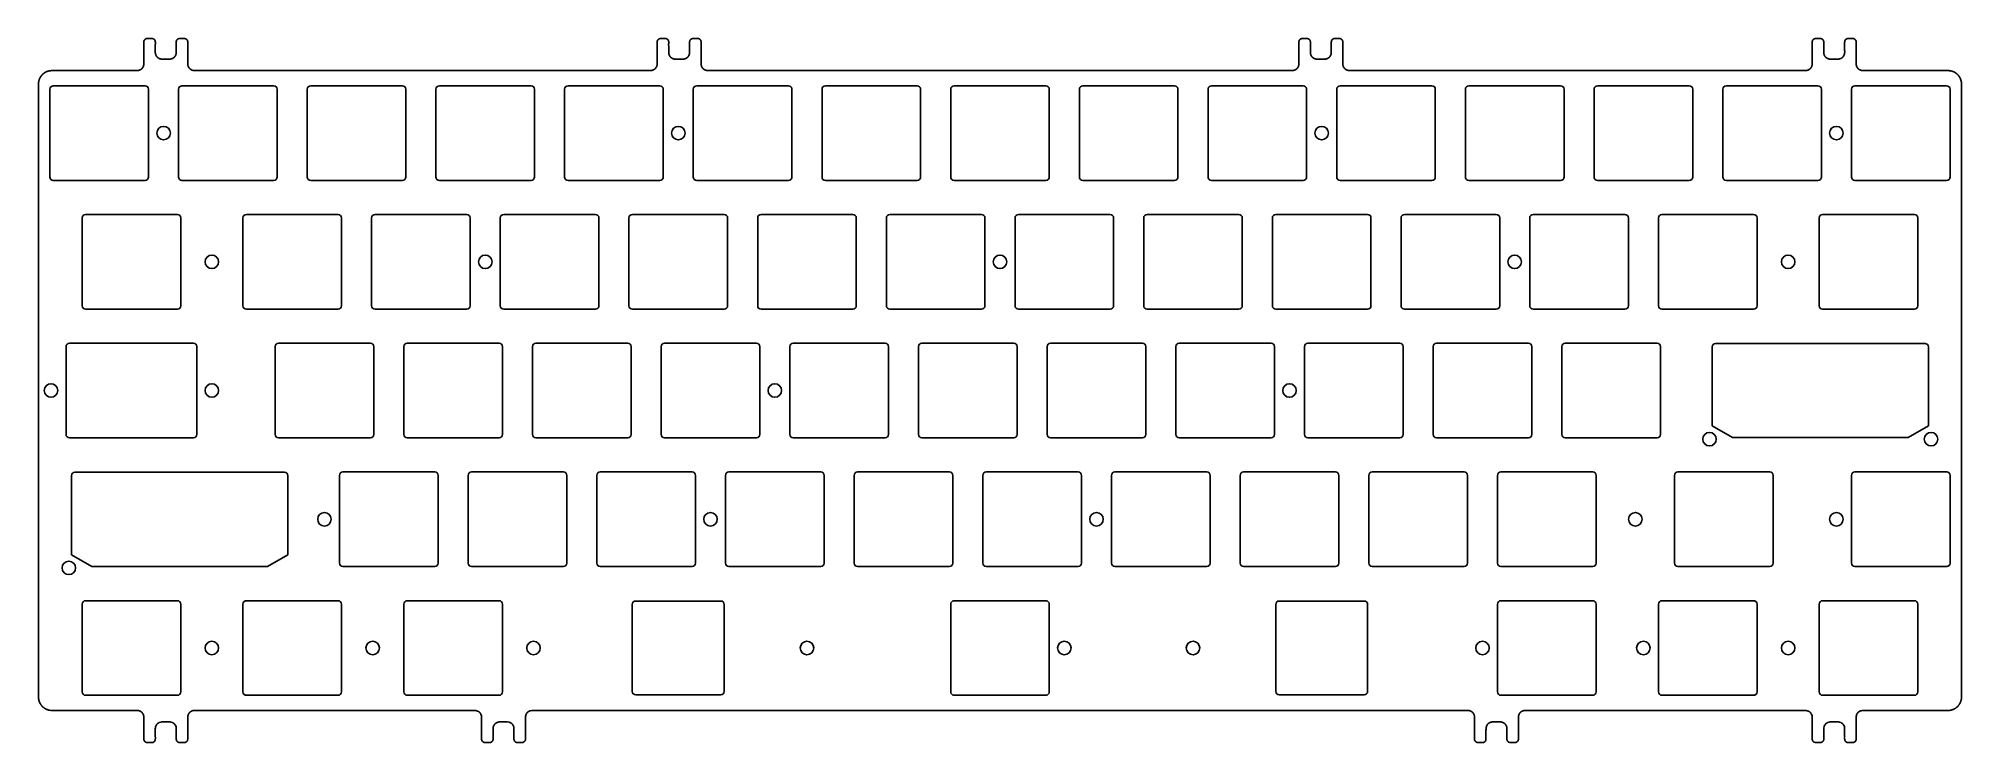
# Model space of a CAD drawing. Header units: millimetres. Extents: x -9 to 276, y -90 to 14.
import ezdxf

# ---------------------------------------------------------------- set-up
doc = ezdxf.new("R2010")
doc.units = ezdxf.units.MM
doc.layers.add('BLACK', color=7, linetype='CONTINUOUS')

msp = doc.modelspace()

# ---------------------------------------------------------------- linework, layer by layer
at = {"layer": 'BLACK', "linetype": 'Continuous'}
for p, q in [((6.59692, 13.430198), (6.596899, 13.419363)), ((6.596899, 13.419363), (6.596955, 13.408)), ((6.597015, 13.440582), (6.59692, 13.430198)), ((6.596955, 13.408), (6.597092, 13.396004)), ((6.597183, 13.450576), (6.597015, 13.440582)), ((6.597092, 13.396004), (6.597315, 13.383223)), ((6.597421, 13.460225), (6.597183, 13.450576)), ((6.597315, 13.383223), (6.597633, 13.369424)), ((6.597727, 13.469567), (6.597421, 13.460225)), ((6.597633, 13.369424), (6.59806, 13.354223)), ((6.598101, 13.478631), (6.597727, 13.469567)), ((6.59806, 13.354223), (6.59862, 13.336867)), ((6.598541, 13.487443), (6.598101, 13.478631)), ((6.599048, 13.496024), (6.598541, 13.487443)), ((6.59862, 13.336867), (6.599382, 13.315446)), ((6.599804, 11.398415), (6.598923, 11.314011)), ((6.599618, 13.504393), (6.599048, 13.496024)), ((6.599382, 13.315446), (6.599819, 13.303586)), ((6.600254, 13.512565), (6.599618, 13.504393)), ((6.600337, 11.448835), (6.599804, 11.398415)), ((6.599819, 13.303586), (6.600665, 13.28041)), ((6.600952, 13.520553), (6.600254, 13.512565)), ((6.600976, 11.512542), (6.600337, 11.448835)), ((6.600665, 13.28041), (6.601067, 13.268837)), ((6.600727, 12.683328), (6.60072, 12.639253)), ((6.60072, 12.639253), (6.600787, 12.590898)), ((6.600806, 12.724275), (6.600727, 12.683328)), ((6.600787, 12.590898), (6.600939, 12.536083)), ((6.600952, 12.762796), (6.600806, 12.724275)), ((6.600939, 12.536083), (6.601193, 12.469566)), ((6.601714, 13.52837), (6.600952, 13.520553)), ((6.601166, 12.799355), (6.600952, 12.762796)), ((6.601446, 11.565275), (6.600976, 11.512542)), ((6.601067, 13.268837), (6.601444, 13.257279)), ((6.601444, 12.834278), (6.601166, 12.799355)), ((6.601193, 12.469566), (6.601409, 12.419438)), ((6.601409, 12.419438), (6.601445, 12.411277)), ((6.601444, 13.257279), (6.601969, 13.239265)), ((6.60165, 12.85541), (6.601444, 12.834278)), ((6.601445, 12.411277), (6.601446, 11.565275)), ((6.601877, 12.876531), (6.60165, 12.85541)), ((6.602538, 13.536026), (6.601714, 13.52837)), ((6.602369, 12.918755), (6.601877, 12.876531)), ((6.601969, 13.239265), (6.602427, 13.220821)), ((6.6027, 12.946929), (6.602369, 12.918755)), ((6.602427, 13.220821), (6.602819, 13.201889)), ((6.603424, 13.54353), (6.602538, 13.536026)), ((6.603127, 12.985993), (6.6027, 12.946929)), ((6.602819, 13.201889), (6.603143, 13.182402)), ((6.603421, 13.018169), (6.603127, 12.985993)), ((6.603143, 13.182402), (6.6034, 13.162275)), ((6.6034, 13.162275), (6.603588, 13.141399)), ((6.603615, 13.046599), (6.603421, 13.018169)), ((6.604371, 13.550892), (6.603424, 13.54353)), ((6.603588, 13.141399), (6.603706, 13.119632)), ((6.603723, 13.072576), (6.603615, 13.046599)), ((6.603706, 13.119632), (6.603752, 13.096782)), ((6.603752, 13.096782), (6.603723, 13.072576)), ((6.60538, 13.558118), (6.604371, 13.550892)), ((6.60645, 13.565216), (6.60538, 13.558118)), ((6.607581, 13.572191), (6.60645, 13.565216)), ((6.608772, 13.57905), (6.607581, 13.572191)), ((6.610024, 13.585798), (6.608772, 13.57905)), ((6.611335, 13.59244), (6.610024, 13.585798)), ((6.612706, 13.59898), (6.611335, 13.59244)), ((6.614138, 13.605422), (6.612706, 13.59898)), ((6.615628, 13.61177), (6.614138, 13.605422)), ((6.617179, 13.618028), (6.615628, 13.61177)), ((6.618789, 13.6242), (6.617179, 13.618028)), ((6.620459, 13.630288), (6.618789, 13.6242)), ((6.622188, 13.636295), (6.620459, 13.630288)), ((6.623978, 13.642225), (6.622188, 13.636295)), ((6.625827, 13.64808), (6.623978, 13.642225)), ((6.627735, 13.653862), (6.625827, 13.64808)), ((6.629704, 13.659574), (6.627735, 13.653862)), ((6.631733, 13.665218), (6.629704, 13.659574)), ((6.633823, 13.670796), (6.631733, 13.665218)), ((6.635973, 13.67631), (6.633823, 13.670796)), ((6.63677, 13.678299), (6.635973, 13.67631)), ((6.637893, 13.681058), (6.63677, 13.678299)), ((6.639036, 13.683811), (6.637893, 13.681058)), ((6.640203, 13.686569), (6.639036, 13.683811)), ((6.641389, 13.689321), (6.640203, 13.686569)), ((6.642599, 13.692077), (6.641389, 13.689321)), ((6.643827, 13.694826), (6.642599, 13.692077)), ((6.64508, 13.697579), (6.643827, 13.694826)), ((6.646351, 13.700326), (6.64508, 13.697579)), ((6.647647, 13.703076), (6.646351, 13.700326)), ((6.648961, 13.705819), (6.647647, 13.703076)), ((6.650299, 13.708565), (6.648961, 13.705819)), ((6.651656, 13.711304), (6.650299, 13.708565)), ((6.653036, 13.714046), (6.651656, 13.711304)), ((6.654435, 13.71678), (6.653036, 13.714046)), ((6.655858, 13.719515), (6.654435, 13.71678)), ((6.657299, 13.722244), (6.655858, 13.719515)), ((6.658764, 13.724974), (6.657299, 13.722244)), ((6.660248, 13.727695), (6.658764, 13.724974)), ((6.661755, 13.730418), (6.660248, 13.727695)), ((6.66328, 13.733133), (6.661755, 13.730418)), ((6.664829, 13.735848), (6.66328, 13.733133)), ((6.666396, 13.738555), (6.664829, 13.735848)), ((6.667986, 13.741261), (6.666396, 13.738555)), ((6.669594, 13.743959), (6.667986, 13.741261)), ((6.671225, 13.746656), (6.669594, 13.743959)), ((6.672875, 13.749345), (6.671225, 13.746656)), ((6.674547, 13.752032), (6.672875, 13.749345)), ((6.676237, 13.754709), (6.674547, 13.752032)), ((6.677949, 13.757385), (6.676237, 13.754709)), ((6.67968, 13.760052), (6.677949, 13.757385)), ((6.681432, 13.762716), (6.67968, 13.760052)), ((6.683203, 13.76537), (6.681432, 13.762716)), ((6.684995, 13.768021), (6.683203, 13.76537)), ((6.686805, 13.770663), (6.684995, 13.768021)), ((6.688637, 13.7733), (6.686805, 13.770663)), ((6.690485, 13.775928), (6.688637, 13.7733)), ((6.692356, 13.778551), (6.690485, 13.775928)), ((6.694244, 13.781163), (6.692356, 13.778551)), ((6.696152, 13.783771), (6.694244, 13.781163)), ((6.698078, 13.786367), (6.696152, 13.783771)), ((6.700025, 13.788959), (6.698078, 13.786367)), ((6.701988, 13.791539), (6.700025, 13.788959)), ((6.703972, 13.794113), (6.701988, 13.791539)), ((6.705972, 13.796675), (6.703972, 13.794113)), ((6.707993, 13.799231), (6.705972, 13.796675)), ((6.71003, 13.801775), (6.707993, 13.799231)), ((6.712086, 13.804312), (6.71003, 13.801775)), ((6.714159, 13.806836), (6.712086, 13.804312)), ((6.716251, 13.809353), (6.714159, 13.806836)), ((6.718359, 13.811857), (6.716251, 13.809353)), ((6.720485, 13.814353), (6.718359, 13.811857)), ((6.722628, 13.816836), (6.720485, 13.814353)), ((6.724788, 13.81931), (6.722628, 13.816836)), ((6.726965, 13.821771), (6.724788, 13.81931)), ((6.729159, 13.824222), (6.726965, 13.821771)), ((6.731368, 13.826659), (6.729159, 13.824222)), ((6.733594, 13.829087), (6.731368, 13.826659)), ((6.735836, 13.831501), (6.733594, 13.829087)), ((6.738094, 13.833903), (6.735836, 13.831501)), ((6.740368, 13.836292), (6.738094, 13.833903)), ((6.742657, 13.838669), (6.740368, 13.836292)), ((6.744961, 13.841033), (6.742657, 13.838669)), ((6.74728, 13.843383), (6.744961, 13.841033)), ((6.749614, 13.84572), (6.74728, 13.843383)), ((6.751963, 13.848044), (6.749614, 13.84572)), ((6.754326, 13.850353), (6.751963, 13.848044)), ((6.756703, 13.852648), (6.754326, 13.850353)), ((6.759095, 13.854929), (6.756703, 13.852648)), ((6.7615, 13.857195), (6.759095, 13.854929)), ((6.763918, 13.859447), (6.7615, 13.857195)), ((6.768795, 13.863905), (6.763918, 13.859447)), ((6.773723, 13.868302), (6.768795, 13.863905)), ((6.7787, 13.872635), (6.773723, 13.868302)), ((6.783725, 13.876904), (6.7787, 13.872635)), ((6.788796, 13.881108), (6.783725, 13.876904)), ((6.79391, 13.885243), (6.788796, 13.881108)), ((6.799066, 13.88931), (6.79391, 13.885243)), ((6.804262, 13.893306), (6.799066, 13.88931)), ((6.809496, 13.897231), (6.804262, 13.893306)), ((6.814766, 13.901083), (6.809496, 13.897231)), ((6.82007, 13.904861), (6.814766, 13.901083)), ((6.825406, 13.908564), (6.82007, 13.904861)), ((6.830771, 13.912191), (6.825406, 13.908564)), ((6.836165, 13.91574), (6.830771, 13.912191)), ((6.841585, 13.919212), (6.836165, 13.91574)), ((6.847029, 13.922604), (6.841585, 13.919212)), ((6.852496, 13.925916), (6.847029, 13.922604)), ((6.857983, 13.929147), (6.852496, 13.925916)), ((6.863488, 13.932297), (6.857983, 13.929147)), ((6.86901, 13.935364), (6.863488, 13.932297)), ((6.874547, 13.938349), (6.86901, 13.935364)), ((6.880097, 13.94125), (6.874547, 13.938349)), ((6.885658, 13.944067), (6.880097, 13.94125)), ((6.891229, 13.9468), (6.885658, 13.944067)), ((6.896807, 13.949449), (6.891229, 13.9468)), ((6.902392, 13.952012), (6.896807, 13.949449)), ((6.907981, 13.95449), (6.902392, 13.952012)), ((6.913573, 13.956882), (6.907981, 13.95449)), ((6.919167, 13.959188), (6.913573, 13.956882)), ((6.924761, 13.961408), (6.919167, 13.959188)), ((6.930353, 13.963542), (6.924761, 13.961408)), ((6.935524, 13.96544), (6.930353, 13.963542)), ((6.94071, 13.967272), (6.935524, 13.96544)), ((6.945911, 13.969039), (6.94071, 13.967272)), ((6.951126, 13.970742), (6.945911, 13.969039)), ((6.956355, 13.972383), (6.951126, 13.970742)), ((6.961597, 13.973962), (6.956355, 13.972383)), ((6.966854, 13.97548), (6.961597, 13.973962)), ((6.972124, 13.976939), (6.966854, 13.97548)), ((6.977407, 13.978339), (6.972124, 13.976939)), ((6.982702, 13.979681), (6.977407, 13.978339)), ((6.988011, 13.980967), (6.982702, 13.979681)), ((6.993332, 13.982198), (6.988011, 13.980967)), ((6.998664, 13.983374), (6.993332, 13.982198)), ((7.004009, 13.984497), (6.998664, 13.983374)), ((7.009365, 13.985567), (7.004009, 13.984497)), ((7.014733, 13.986587), (7.009365, 13.985567)), ((7.020112, 13.987556), (7.014733, 13.986587)), ((7.025501, 13.988476), (7.020112, 13.987556)), ((7.030902, 13.989348), (7.025501, 13.988476)), ((7.036312, 13.990173), (7.030902, 13.989348)), ((7.041733, 13.990951), (7.036312, 13.990173)), ((7.047163, 13.991685), (7.041733, 13.990951)), ((7.052604, 13.992375), (7.047163, 13.991685)), ((7.058053, 13.993022), (7.052604, 13.992375)), ((7.063512, 13.993627), (7.058053, 13.993022)), ((7.068979, 13.994192), (7.063512, 13.993627)), ((7.074456, 13.994716), (7.068979, 13.994192)), ((7.07994, 13.995202), (7.074456, 13.994716)), ((7.085433, 13.995651), (7.07994, 13.995202)), ((7.090933, 13.996062), (7.085433, 13.995651)), ((7.096441, 13.996439), (7.090933, 13.996062)), ((7.101957, 13.99678), (7.096441, 13.996439)), ((7.107479, 13.997089), (7.101957, 13.99678)), ((7.113009, 13.997364), (7.107479, 13.997089)), ((7.118545, 13.997609), (7.113009, 13.997364)), ((7.124087, 13.997823), (7.118545, 13.997609)), ((7.129636, 13.998008), (7.124087, 13.997823)), ((7.135191, 13.998165), (7.129636, 13.998008)), ((7.140751, 13.998294), (7.135191, 13.998165)), ((7.146316, 13.998398), (7.140751, 13.998294)), ((7.151887, 13.998476), (7.146316, 13.998398)), ((7.157462, 13.99853), (7.151887, 13.998476)), ((7.163042, 13.998561), (7.157462, 13.99853)), ((7.168627, 13.998571), (7.163042, 13.998561)), ((7.174216, 13.998559), (7.168627, 13.998571)), ((7.179808, 13.998528), (7.174216, 13.998559)), ((7.191004, 13.998409), (7.179808, 13.998528)), ((7.202212, 13.998224), (7.191004, 13.998409)), ((7.213431, 13.997981), (7.202212, 13.998224)), ((7.224658, 13.997687), (7.213431, 13.997981)), ((7.235892, 13.997351), (7.224658, 13.997687)), ((7.247131, 13.996983), (7.235892, 13.997351)), ((7.258372, 13.996589), (7.247131, 13.996983)), ((7.280854, 13.99576), (7.258372, 13.996589)), ((7.286506, 13.995549), (7.280854, 13.99576)), ((7.308666, 13.994742), (7.286506, 13.995549)), ((7.326018, 13.994162), (7.308666, 13.994742)), ((7.341015, 13.993725), (7.326018, 13.994162)), ((7.354522, 13.993396), (7.341015, 13.993725)), ((7.36801, 13.993129), (7.354522, 13.993396)), ((7.381479, 13.992919), (7.36801, 13.993129)), ((7.394932, 13.992763), (7.381479, 13.992919)), ((7.408369, 13.992656), (7.394932, 13.992763)), ((7.421791, 13.992593), (7.408369, 13.992656)), ((7.435201, 13.992572), (7.421791, 13.992593)), ((7.448598, 13.992588), (7.435201, 13.992572)), ((7.461985, 13.992637), (7.448598, 13.992588)), ((7.475361, 13.992715), (7.461985, 13.992637)), ((7.48873, 13.992817), (7.475361, 13.992715)), ((7.502092, 13.992939), (7.48873, 13.992817)), ((7.528798, 13.993229), (7.502092, 13.992939)), ((7.555491, 13.993552), (7.528798, 13.993229)), ((7.572793, 13.993764), (7.555491, 13.993552)), ((7.603732, 13.994114), (7.572793, 13.993764)), ((7.628847, 13.994341), (7.603732, 13.994114)), ((7.650897, 13.994476), (7.628847, 13.994341)), ((7.67097, 13.99453), (7.650897, 13.994476)), ((7.689628, 13.994508), (7.67097, 13.99453)), ((7.707206, 13.994415), (7.689628, 13.994508)), ((7.723924, 13.994253), (7.707206, 13.994415)), ((7.739935, 13.994022), (7.723924, 13.994253)), ((7.755353, 13.993725), (7.739935, 13.994022)), ((7.764473, 13.993511), (7.755353, 13.993725)), ((7.776701, 13.993168), (7.764473, 13.993511)), ((7.787884, 13.992784), (7.776701, 13.993168)), ((7.798293, 13.992356), (7.787884, 13.992784)), ((7.808098, 13.991879), (7.798293, 13.992356)), ((7.817408, 13.991352), (7.808098, 13.991879)), ((7.826305, 13.990774), (7.817408, 13.991352)), ((7.834845, 13.990143), (7.826305, 13.990774)), ((7.843074, 13.989459), (7.834845, 13.990143)), ((7.851027, 13.988722), (7.843074, 13.989459)), ((7.858734, 13.987931), (7.851027, 13.988722)), ((7.866216, 13.987086), (7.858734, 13.987931)), ((7.873495, 13.986186), (7.866216, 13.987086)), ((7.880585, 13.985232), (7.873495, 13.986186)), ((7.887502, 13.984224), (7.880585, 13.985232)), ((7.894258, 13.98316), (7.887502, 13.984224)), ((7.900864, 13.982042), (7.894258, 13.98316)), ((7.907328, 13.980869), (7.900864, 13.982042)), ((7.913659, 13.97964), (7.907328, 13.980869)), ((7.919865, 13.978357), (7.913659, 13.97964)), ((7.925953, 13.977018), (7.919865, 13.978357)), ((7.931928, 13.975624), (7.925953, 13.977018)), ((7.937796, 13.974175), (7.931928, 13.975624)), ((7.943563, 13.97267), (7.937796, 13.974175)), ((7.949231, 13.971109), (7.943563, 13.97267)), ((7.954807, 13.969493), (7.949231, 13.971109)), ((7.960294, 13.967821), (7.954807, 13.969493)), ((7.963406, 13.966835), (7.960294, 13.967821)), ((7.966152, 13.965943), (7.963406, 13.966835)), ((7.968893, 13.965031), (7.966152, 13.965943)), ((7.971639, 13.964097), (7.968893, 13.965031)), ((7.974379, 13.963143), (7.971639, 13.964097)), ((7.977124, 13.962166), (7.974379, 13.963143)), ((7.979863, 13.96117), (7.977124, 13.962166)), ((7.982607, 13.960151), (7.979863, 13.96117)), ((7.985344, 13.959113), (7.982607, 13.960151)), ((7.988087, 13.958051), (7.985344, 13.959113)), ((7.990822, 13.956971), (7.988087, 13.958051)), ((7.993562, 13.955867), (7.990822, 13.956971)), ((7.996296, 13.954744), (7.993562, 13.955867)), ((7.999033, 13.953597), (7.996296, 13.954744)), ((8.001764, 13.952432), (7.999033, 13.953597)), ((8.004499, 13.951243), (8.001764, 13.952432)), ((8.007226, 13.950036), (8.004499, 13.951243)), ((8.009957, 13.948805), (8.007226, 13.950036)), ((8.012681, 13.947555), (8.009957, 13.948805)), ((8.015407, 13.946281), (8.012681, 13.947555)), ((8.018127, 13.944989), (8.015407, 13.946281)), ((8.020849, 13.943673), (8.018127, 13.944989)), ((8.023563, 13.942339), (8.020849, 13.943673)), ((8.02628, 13.940981), (8.023563, 13.942339)), ((8.028989, 13.939605), (8.02628, 13.940981)), ((8.0317, 13.938205), (8.028989, 13.939605)), ((8.034402, 13.936786), (8.0317, 13.938205)), ((8.037107, 13.935344), (8.034402, 13.936786)), ((8.039803, 13.933884), (8.037107, 13.935344)), ((8.042501, 13.9324), (8.039803, 13.933884)), ((8.045189, 13.930898), (8.042501, 13.9324)), ((8.047879, 13.929372), (8.045189, 13.930898)), ((8.05056, 13.927829), (8.047879, 13.929372)), ((8.053241, 13.926261), (8.05056, 13.927829)), ((8.055913, 13.924676), (8.053241, 13.926261)), ((8.058585, 13.923068), (8.055913, 13.924676)), ((8.061248, 13.921442), (8.058585, 13.923068)), ((8.06391, 13.919792), (8.061248, 13.921442)), ((8.066563, 13.918125), (8.06391, 13.919792)), ((8.069215, 13.916435), (8.066563, 13.918125)), ((8.071857, 13.914727), (8.069215, 13.916435)), ((8.074498, 13.912996), (8.071857, 13.914727)), ((8.077128, 13.911248), (8.074498, 13.912996)), ((8.079757, 13.909476), (8.077128, 13.911248)), ((8.082375, 13.907688), (8.079757, 13.909476)), ((8.084991, 13.905877), (8.082375, 13.907688)), ((8.087596, 13.904049), (8.084991, 13.905877)), ((8.090198, 13.902198), (8.087596, 13.904049)), ((8.092789, 13.900331), (8.090198, 13.902198)), ((8.095377, 13.898441), (8.092789, 13.900331)), ((8.097954, 13.896535), (8.095377, 13.898441)), ((8.100527, 13.894606), (8.097954, 13.896535)), ((8.103088, 13.892661), (8.100527, 13.894606)), ((8.105645, 13.890694), (8.103088, 13.892661)), ((8.10819, 13.888711), (8.105645, 13.890694)), ((8.11073, 13.886707), (8.10819, 13.888711)), ((8.113258, 13.884686), (8.11073, 13.886707)), ((8.11578, 13.882644), (8.113258, 13.884686)), ((8.11829, 13.880587), (8.11578, 13.882644)), ((8.120794, 13.878508), (8.11829, 13.880587)), ((8.123285, 13.876414), (8.120794, 13.878508)), ((8.12577, 13.874299), (8.123285, 13.876414)), ((8.128241, 13.872169), (8.12577, 13.874299)), ((8.130706, 13.870019), (8.128241, 13.872169)), ((8.133157, 13.867853), (8.130706, 13.870019)), ((8.1356, 13.865668), (8.133157, 13.867853)), ((8.13803, 13.863468), (8.1356, 13.865668)), ((8.141162, 13.860592), (8.13803, 13.863468)), ((8.145931, 13.856123), (8.141162, 13.860592)), ((8.150634, 13.851607), (8.145931, 13.856123)), ((8.15527, 13.847044), (8.150634, 13.851607)), ((8.159839, 13.842437), (8.15527, 13.847044)), ((8.164337, 13.837786), (8.159839, 13.842437)), ((8.168765, 13.833094), (8.164337, 13.837786)), ((8.173121, 13.828363), (8.168765, 13.833094)), ((8.177405, 13.823592), (8.173121, 13.828363)), ((8.181613, 13.818786), (8.177405, 13.823592)), ((8.185747, 13.813944), (8.181613, 13.818786)), ((8.189805, 13.809068), (8.185747, 13.813944)), ((8.193786, 13.804161), (8.189805, 13.809068)), ((8.197689, 13.799223), (8.193786, 13.804161)), ((8.201514, 13.794256), (8.197689, 13.799223)), ((8.20526, 13.789261), (8.201514, 13.794256)), ((8.208926, 13.78424), (8.20526, 13.789261)), ((8.212512, 13.779194), (8.208926, 13.78424)), ((8.216016, 13.774125), (8.212512, 13.779194)), ((8.21944, 13.769034), (8.216016, 13.774125)), ((8.222781, 13.763922), (8.21944, 13.769034)), ((8.226041, 13.75879), (8.222781, 13.763922)), ((8.229218, 13.753639), (8.226041, 13.75879)), ((8.232312, 13.748472), (8.229218, 13.753639)), ((8.235323, 13.743288), (8.232312, 13.748472)), ((8.238251, 13.73809), (8.235323, 13.743288)), ((8.241095, 13.732877), (8.238251, 13.73809)), ((8.243856, 13.727652), (8.241095, 13.732877)), ((8.246533, 13.722415), (8.243856, 13.727652)), ((8.249127, 13.717167), (8.246533, 13.722415)), ((8.251637, 13.711909), (8.249127, 13.717167)), ((8.254063, 13.706642), (8.251637, 13.711909)), ((8.256405, 13.701367), (8.254063, 13.706642)), ((8.258664, 13.696084), (8.256405, 13.701367)), ((8.260562, 13.691481), (8.258664, 13.696084)), ((8.261652, 13.688764), (8.260562, 13.691481)), ((8.262724, 13.686041), (8.261652, 13.688764)), ((8.263788, 13.68328), (8.262724, 13.686041)), ((8.264833, 13.680512), (8.263788, 13.68328)), ((8.265871, 13.677706), (8.264833, 13.680512)), ((8.26689, 13.674892), (8.265871, 13.677706)), ((8.267902, 13.672037), (8.26689, 13.674892)), ((8.268895, 13.669176), (8.267902, 13.672037)), ((8.269882, 13.666271), (8.268895, 13.669176)), ((8.270849, 13.66336), (8.269882, 13.666271)), ((8.27181, 13.660404), (8.270849, 13.66336)), ((8.272752, 13.657442), (8.27181, 13.660404)), ((8.273687, 13.654432), (8.272752, 13.657442)), ((8.274603, 13.651416), (8.273687, 13.654432)), ((8.275513, 13.64835), (8.274603, 13.651416)), ((8.276403, 13.645277), (8.275513, 13.64835)), ((8.277288, 13.642153), (8.276403, 13.645277)), ((8.278153, 13.639022), (8.277288, 13.642153)), ((8.279012, 13.635836), (8.278153, 13.639022)), ((8.279852, 13.632643), (8.279012, 13.635836)), ((8.280685, 13.629393), (8.279852, 13.632643)), ((8.2815, 13.626136), (8.280685, 13.629393)), ((8.282309, 13.622817), (8.2815, 13.626136)), ((8.283098, 13.619492), (8.282309, 13.622817)), ((8.283882, 13.616102), (8.283098, 13.619492)), ((8.284646, 13.612705), (8.283882, 13.616102)), ((8.285405, 13.609239), (8.284646, 13.612705)), ((8.286145, 13.605766), (8.285405, 13.609239)), ((8.286879, 13.602219), (8.286145, 13.605766)), ((8.287594, 13.598666), (8.286879, 13.602219)), ((8.288303, 13.595033), (8.287594, 13.598666)), ((8.288994, 13.591393), (8.288303, 13.595033)), ((8.289679, 13.587667), (8.288994, 13.591393)), ((8.290345, 13.583936), (8.289679, 13.587667)), ((8.291006, 13.58011), (8.290345, 13.583936)), ((8.291648, 13.576279), (8.291006, 13.58011)), ((8.292286, 13.572346), (8.291648, 13.576279)), ((8.292904, 13.568407), (8.292286, 13.572346)), ((8.293518, 13.564355), (8.292904, 13.568407)), ((8.294112, 13.560299), (8.293518, 13.564355)), ((8.294704, 13.556117), (8.294112, 13.560299)), ((8.295275, 13.551931), (8.294704, 13.556117)), ((8.295845, 13.547605), (8.295275, 13.551931)), ((8.296394, 13.543275), (8.295845, 13.547605)), ((8.296942, 13.538786), (8.296394, 13.543275)), ((8.297469, 13.534294), (8.296942, 13.538786)), ((8.297187, 12.028724), (8.297234, 12.043476)), ((8.297217, 12.014654), (8.297187, 12.028724)), ((8.297321, 12.00116), (8.297217, 12.014654)), ((8.297234, 12.043476), (8.297361, 12.059056)), ((8.297496, 11.988163), (8.297321, 12.00116)), ((8.297361, 12.059056), (8.297574, 12.075675)), ((8.297997, 13.52962), (8.297469, 13.534294)), ((8.297742, 11.975599), (8.297496, 11.988163)), ((8.297574, 12.075675), (8.297881, 12.09366)), ((8.298057, 11.963419), (8.297742, 11.975599)), ((8.297881, 12.09366), (8.298296, 12.113572)), ((8.298504, 13.524943), (8.297997, 13.52962)), ((8.298439, 11.951584), (8.298057, 11.963419)), ((8.298296, 12.113572), (8.298849, 12.136544)), ((8.298889, 11.940058), (8.298439, 11.951584)), ((8.299012, 13.520053), (8.298504, 13.524943)), ((8.298849, 12.136544), (8.299619, 12.165728)), ((8.299404, 11.928815), (8.298889, 11.940058)), ((8.2995, 13.51516), (8.299012, 13.520053)), ((8.299985, 11.91783), (8.299404, 11.928815)), ((8.299991, 13.510014), (8.2995, 13.51516)), ((8.299593, 12.893461), (8.299613, 12.919365)), ((8.299635, 12.867561), (8.299593, 12.893461)), ((8.299613, 12.919365), (8.299703, 12.945273)), ((8.299619, 12.165728), (8.299845, 12.174077)), ((8.299732, 12.841664), (8.299635, 12.867561)), ((8.299703, 12.945273), (8.299777, 12.958229)), ((8.299879, 12.815771), (8.299732, 12.841664)), ((8.299777, 12.958229), (8.29987, 12.971185)), ((8.299845, 12.174077), (8.300683, 12.205421)), ((8.29987, 12.971185), (8.299985, 12.984142)), ((8.300067, 12.789881), (8.299879, 12.815771)), ((8.299985, 12.984142), (8.300121, 12.997101)), ((8.300632, 11.907083), (8.299985, 11.91783)), ((8.300462, 13.504864), (8.299991, 13.510014)), ((8.30029, 12.763994), (8.300067, 12.789881)), ((8.300121, 12.997101), (8.30028, 13.010061)), ((8.30028, 13.010061), (8.300462, 13.023021)), ((8.30054, 12.738111), (8.30029, 12.763994)), ((8.300939, 13.499402), (8.300462, 13.504864)), ((8.300462, 13.023021), (8.300668, 13.035983)), ((8.300812, 12.71223), (8.30054, 12.738111)), ((8.301342, 11.896556), (8.300632, 11.907083)), ((8.300668, 13.035983), (8.3009, 13.048946)), ((8.300683, 12.205421), (8.301077, 12.22109)), ((8.30139, 12.660477), (8.300812, 12.71223)), ((8.3009, 13.048946), (8.301158, 13.06191)), ((8.301395, 13.493937), (8.300939, 13.499402)), ((8.301077, 12.22109), (8.301443, 12.236754)), ((8.301158, 13.06191), (8.301443, 13.074875)), ((8.302117, 11.886234), (8.301342, 11.896556)), ((8.301443, 12.655814), (8.30139, 12.660477)), ((8.30221, 13.483501), (8.301395, 13.493937)), ((8.301443, 13.074875), (8.301986, 13.096864)), ((8.301443, 12.236754), (8.301443, 12.655814)), ((8.301986, 13.096864), (8.302691, 13.122465)), ((8.302956, 11.876102), (8.302117, 11.886234)), ((8.302955, 13.473061), (8.30221, 13.483501)), ((8.302691, 13.122465), (8.303766, 13.158844)), ((8.303631, 13.462619), (8.302955, 13.473061)), ((8.303858, 11.866148), (8.302956, 11.876102)), ((8.304242, 13.452173), (8.303631, 13.462619)), ((8.303766, 13.158844), (8.304392, 13.179825)), ((8.304823, 11.856362), (8.303858, 11.866148)), ((8.304788, 13.441724), (8.304242, 13.452173)), ((8.304392, 13.179825), (8.305, 13.200806)), ((8.305274, 13.431272), (8.304788, 13.441724)), ((8.305852, 11.846734), (8.304823, 11.856362)), ((8.305, 13.200806), (8.305572, 13.221784)), ((8.3057, 13.420818), (8.305274, 13.431272)), ((8.305572, 13.221784), (8.306088, 13.24276)), ((8.306069, 13.41036), (8.3057, 13.420818)), ((8.306943, 11.837255), (8.305852, 11.846734)), ((8.306383, 13.3999), (8.306069, 13.41036)), ((8.306088, 13.24276), (8.306321, 13.253246)), ((8.306321, 13.253246), (8.306532, 13.263731)), ((8.306645, 13.389438), (8.306383, 13.3999)), ((8.306532, 13.263731), (8.306721, 13.274216)), ((8.306857, 13.378973), (8.306645, 13.389438)), ((8.306721, 13.274216), (8.306885, 13.284699)), ((8.307021, 13.368506), (8.306857, 13.378973)), ((8.306885, 13.284699), (8.307022, 13.29518)), ((8.308097, 11.827916), (8.306943, 11.837255)), ((8.307139, 13.358037), (8.307021, 13.368506)), ((8.307022, 13.29518), (8.307128, 13.305661)), ((8.307128, 13.305661), (8.307203, 13.316139)), ((8.307215, 13.347565), (8.307139, 13.358037)), ((8.307203, 13.316139), (8.307244, 13.326616)), ((8.307249, 13.337092), (8.307215, 13.347565)), ((8.307244, 13.326616), (8.307249, 13.337092)), ((8.309313, 11.818711), (8.308097, 11.827916)), ((8.31023, 11.812146), (8.309313, 11.818711)), ((8.311581, 11.802963), (8.31023, 11.812146)), ((8.313011, 11.793796), (8.311581, 11.802963)), ((8.314519, 11.784646), (8.313011, 11.793796)), ((8.316105, 11.775512), (8.314519, 11.784646)), ((8.317769, 11.766398), (8.316105, 11.775512)), ((8.319511, 11.757303), (8.317769, 11.766398)), ((8.321331, 11.748229), (8.319511, 11.757303)), ((8.323227, 11.739177), (8.321331, 11.748229)), ((8.3252, 11.730148), (8.323227, 11.739177)), ((8.32725, 11.721143), (8.3252, 11.730148)), ((8.329375, 11.712165), (8.32725, 11.721143)), ((8.331577, 11.703212), (8.329375, 11.712165)), ((8.333854, 11.694287), (8.331577, 11.703212)), ((8.336206, 11.685391), (8.333854, 11.694287)), ((8.338633, 11.676525), (8.336206, 11.685391)), ((8.341134, 11.66769), (8.338633, 11.676525)), ((8.34371, 11.658887), (8.341134, 11.66769)), ((8.346358, 11.650116), (8.34371, 11.658887)), ((8.34908, 11.64138), (8.346358, 11.650116)), ((8.351875, 11.632678), (8.34908, 11.64138)), ((8.354742, 11.624012), (8.351875, 11.632678)), ((8.357681, 11.615384), (8.354742, 11.624012)), ((8.360692, 11.606793), (8.357681, 11.615384)), ((8.363773, 11.59824), (8.360692, 11.606793)), ((8.366925, 11.589728), (8.363773, 11.59824)), ((8.370148, 11.581256), (8.366925, 11.589728)), ((8.37344, 11.572825), (8.370148, 11.581256)), ((8.376801, 11.564437), (8.37344, 11.572825)), ((8.38023, 11.556091), (8.376801, 11.564437)), ((8.383728, 11.54779), (8.38023, 11.556091)), ((8.387294, 11.539533), (8.383728, 11.54779)), ((8.390927, 11.531322), (8.387294, 11.539533)), ((8.394627, 11.523158), (8.390927, 11.531322)), ((8.398393, 11.51504), (8.394627, 11.523158)), ((8.402225, 11.50697), (8.398393, 11.51504)), ((8.406122, 11.498949), (8.402225, 11.50697)), ((8.410084, 11.490977), (8.406122, 11.498949)), ((8.41411, 11.483055), (8.410084, 11.490977)), ((8.4182, 11.475183), (8.41411, 11.483055)), ((8.422354, 11.467363), (8.4182, 11.475183)), ((8.42657, 11.459594), (8.422354, 11.467363)), ((8.430848, 11.451878), (8.42657, 11.459594)), ((8.435189, 11.444215), (8.430848, 11.451878)), ((8.43959, 11.436605), (8.435189, 11.444215)), ((8.444053, 11.42905), (8.43959, 11.436605)), ((8.446567, 11.424861), (8.444053, 11.42905)), ((8.448847, 11.421104), (8.446567, 11.424861)), ((8.451144, 11.417357), (8.448847, 11.421104)), ((8.453461, 11.413616), (8.451144, 11.417357)), ((8.455795, 11.409886), (8.453461, 11.413616)), ((8.458148, 11.406163), (8.455795, 11.409886)), ((8.460518, 11.40245), (8.458148, 11.406163)), ((8.462908, 11.398745), (8.460518, 11.40245)), ((8.465314, 11.39505), (8.462908, 11.398745)), ((8.46774, 11.391362), (8.465314, 11.39505)), ((8.470182, 11.387685), (8.46774, 11.391362)), ((11.23872, 11.395368), (11.233811, 11.388029)), ((11.243549, 11.402729), (11.23872, 11.395368)), ((11.248297, 11.410114), (11.243549, 11.402729)), ((11.252964, 11.417519), (11.248297, 11.410114)), ((11.25755, 11.424945), (11.252964, 11.417519)), ((11.262054, 11.43239), (11.25755, 11.424945)), ((11.266476, 11.439854), (11.262054, 11.43239)), ((11.270816, 11.447334), (11.266476, 11.439854)), ((11.275073, 11.454832), (11.270816, 11.447334)), ((11.279247, 11.462345), (11.275073, 11.454832)), ((11.283338, 11.469872), (11.279247, 11.462345)), ((11.287346, 11.477413), (11.283338, 11.469872)), ((11.291271, 11.484967), (11.287346, 11.477413)), ((11.295112, 11.492533), (11.291271, 11.484967)), ((11.29887, 11.500111), (11.295112, 11.492533)), ((11.302544, 11.507699), (11.29887, 11.500111)), ((11.306134, 11.515296), (11.302544, 11.507699)), ((11.30964, 11.522902), (11.306134, 11.515296)), ((11.313062, 11.530517), (11.30964, 11.522902)), ((11.3164, 11.538138), (11.313062, 11.530517)), ((11.319654, 11.545767), (11.3164, 11.538138)), ((11.322824, 11.553401), (11.319654, 11.545767)), ((11.32591, 11.561041), (11.322824, 11.553401)), ((11.328912, 11.568685), (11.32591, 11.561041)), ((11.33183, 11.576333), (11.328912, 11.568685)), ((11.334664, 11.583985), (11.33183, 11.576333)), ((11.337414, 11.591639), (11.334664, 11.583985)), ((11.339962, 11.59895), (11.337414, 11.591639)), ((11.341292, 11.602856), (11.339962, 11.59895)), ((11.342603, 11.606767), (11.341292, 11.602856)), ((11.343905, 11.610717), (11.342603, 11.606767)), ((11.345188, 11.614673), (11.343905, 11.610717)), ((11.346463, 11.618667), (11.345188, 11.614673)), ((11.347718, 11.622668), (11.346463, 11.618667)), ((11.348964, 11.626708), (11.347718, 11.622668)), ((11.350191, 11.630755), (11.348964, 11.626708)), ((11.35141, 11.634843), (11.350191, 11.630755)), ((11.352609, 11.638937), (11.35141, 11.634843)), ((11.3538, 11.643075), (11.352609, 11.638937)), ((11.354971, 11.647218), (11.3538, 11.643075)), ((11.356135, 11.651405), (11.354971, 11.647218)), ((11.357278, 11.655599), (11.356135, 11.651405)), ((11.358413, 11.659839), (11.357278, 11.655599)), ((11.359529, 11.664084), (11.358413, 11.659839)), ((11.360637, 11.668378), (11.359529, 11.664084)), ((11.361725, 11.672677), (11.360637, 11.668378)), ((11.362805, 11.677026), (11.361725, 11.672677)), ((11.363865, 11.681381), (11.362805, 11.677026)), ((11.364917, 11.685788), (11.363865, 11.681381)), ((11.36595, 11.6902), (11.364917, 11.685788)), ((11.366974, 11.694666), (11.36595, 11.6902)), ((11.367979, 11.699138), (11.366974, 11.694666)), ((11.368976, 11.703666), (11.367979, 11.699138)), ((11.369953, 11.708199), (11.368976, 11.703666)), ((11.370922, 11.712792), (11.369953, 11.708199)), ((11.371872, 11.717389), (11.370922, 11.712792)), ((11.372813, 11.722048), (11.371872, 11.717389)), ((11.373735, 11.726712), (11.372813, 11.722048)), ((11.374649, 11.731441), (11.373735, 11.726712)), ((11.375543, 11.736174), (11.374649, 11.731441)), ((11.376429, 11.740975), (11.375543, 11.736174)), ((11.377295, 11.745781), (11.376429, 11.740975)), ((11.378154, 11.750658), (11.377295, 11.745781)), ((11.378992, 11.75554), (11.378154, 11.750658)), ((11.379823, 11.760496), (11.378992, 11.75554)), ((11.380634, 11.765456), (11.379823, 11.760496)), ((11.381437, 11.770495), (11.380634, 11.765456)), ((11.38222, 11.775539), (11.381437, 11.770495)), ((11.382995, 11.780666), (11.38222, 11.775539)), ((11.383751, 11.785797), (11.382995, 11.780666)), ((11.384498, 11.791016), (11.383751, 11.785797)), ((11.385226, 11.79624), (11.384498, 11.791016)), ((11.385946, 11.801556), (11.385226, 11.79624)), ((11.386646, 11.806877), (11.385946, 11.801556)), ((11.387339, 11.812297), (11.386646, 11.806877)), ((11.388011, 11.817721), (11.387339, 11.812297)), ((11.388676, 11.823251), (11.388011, 11.817721)), ((11.389321, 11.828785), (11.388676, 11.823251)), ((11.389958, 11.834432), (11.389321, 11.828785)), ((11.390575, 11.840084), (11.389958, 11.834432)), ((11.391185, 11.845858), (11.390575, 11.840084)), ((11.391775, 11.851635), (11.391185, 11.845858)), ((11.392357, 11.857545), (11.391775, 11.851635)), ((11.392919, 11.863458), (11.392357, 11.857545)), ((11.393474, 11.869516), (11.392919, 11.863458)), ((11.394009, 11.875577), (11.393474, 11.869516)), ((11.394537, 11.881795), (11.394009, 11.875577)), ((11.395045, 11.888017), (11.394537, 11.881795)), ((11.395546, 11.894413), (11.395045, 11.888017)), ((11.396026, 11.900812), (11.395546, 11.894413)), ((11.3965, 11.907404), (11.396026, 11.900812)), ((11.396954, 11.914), (11.3965, 11.907404)), ((11.397401, 11.920813), (11.396954, 11.914)), ((11.397828, 11.927628), (11.397401, 11.920813)), ((11.39825, 11.934692), (11.397828, 11.927628)), ((11.398023, 13.429642), (11.397983, 13.418449)), ((11.397983, 13.418449), (11.398019, 13.406668)), ((11.398019, 13.406668), (11.398135, 13.394167)), ((11.398136, 13.440338), (11.398023, 13.429642)), ((11.398135, 13.394167), (11.398336, 13.380754)), ((11.398319, 13.450606), (11.398136, 13.440338)), ((11.39865, 11.941758), (11.39825, 11.934692)), ((11.398572, 13.460501), (11.398319, 13.450606)), ((11.398336, 13.380754), (11.398633, 13.366122)), ((11.398893, 13.470065), (11.398572, 13.460501)), ((11.398633, 13.366122), (11.39904, 13.349713)), ((11.399046, 11.94911), (11.39865, 11.941758)), ((11.39928, 13.479331), (11.398893, 13.470065)), ((11.39904, 13.349713), (11.399593, 13.330297)), ((11.399421, 11.956465), (11.399046, 11.94911)), ((11.399732, 13.488328), (11.39928, 13.479331)), ((11.399792, 11.964158), (11.399421, 11.956465)), ((11.399593, 13.330297), (11.400265, 13.308447)), ((11.40025, 13.49708), (11.399732, 13.488328)), ((11.400142, 11.971852), (11.399792, 11.964158)), ((11.400489, 11.979957), (11.400142, 11.971852)), ((11.400831, 13.505605), (11.40025, 13.49708)), ((11.400265, 13.308447), (11.400875, 13.288674)), ((11.400815, 11.988061), (11.400489, 11.979957)), ((11.40114, 11.996681), (11.400815, 11.988061)), ((11.401475, 13.513922), (11.400831, 13.505605)), ((11.400875, 13.288674), (11.401443, 13.268935)), ((11.401443, 12.0053), (11.40114, 11.996681)), ((11.401443, 13.268935), (11.401938, 13.249243)), ((11.401774, 12.880194), (11.401443, 12.847724)), ((11.401443, 12.847724), (11.401443, 12.426512)), ((11.401443, 12.426512), (11.401881, 12.389461)), ((11.401797, 12.016171), (11.401443, 12.0053)), ((11.402182, 13.522045), (11.401475, 13.513922)), ((11.402126, 12.91264), (11.401774, 12.880194)), ((11.40212, 12.027039), (11.401797, 12.016171)), ((11.401881, 12.389461), (11.402362, 12.352241)), ((11.401938, 13.249243), (11.402365, 13.229065)), ((11.402413, 12.037903), (11.40212, 12.027039)), ((11.402699, 12.966432), (11.402126, 12.91264)), ((11.402951, 13.529987), (11.402182, 13.522045)), ((11.402362, 12.352241), (11.402919, 12.30891)), ((11.402365, 13.229065), (11.402726, 13.208333)), ((11.402677, 12.048765), (11.402413, 12.037903)), ((11.402913, 12.059624), (11.402677, 12.048765)), ((11.403048, 13.004036), (11.402699, 12.966432)), ((11.402726, 13.208333), (11.40302, 13.186966)), ((11.403122, 12.07048), (11.402913, 12.059624)), ((11.402919, 12.30891), (11.403177, 12.287248)), ((11.403782, 13.53776), (11.402951, 13.529987)), ((11.40302, 13.186966), (11.403245, 13.164861)), ((11.403286, 13.036403), (11.403048, 13.004036)), ((11.403305, 12.081334), (11.403122, 12.07048)), ((11.403177, 12.287248), (11.403411, 12.265586)), ((11.403245, 13.164861), (11.403401, 13.141886)), ((11.403433, 13.06558), (11.403286, 13.036403)), ((11.403463, 12.092185), (11.403305, 12.081334)), ((11.403401, 13.141886), (11.403486, 13.117862)), ((11.403411, 12.265586), (11.403614, 12.243924)), ((11.403497, 13.092546), (11.403433, 13.06558)), ((11.403597, 12.103034), (11.403463, 12.092185)), ((11.403486, 13.117862), (11.403497, 13.092546)), ((11.403708, 12.113881), (11.403597, 12.103034)), ((11.403614, 12.243924), (11.403776, 12.22226)), ((11.403798, 12.124725), (11.403708, 12.113881)), ((11.403776, 12.22226), (11.40389, 12.200594)), ((11.404674, 13.545374), (11.403782, 13.53776)), ((11.403866, 12.135568), (11.403798, 12.124725)), ((11.403943, 12.157249), (11.403866, 12.135568)), ((11.40389, 12.200594), (11.403949, 12.178924)), ((11.403949, 12.178924), (11.403943, 12.157249)), ((11.405627, 13.552837), (11.404674, 13.545374)), ((11.40664, 13.560158), (11.405627, 13.552837)), ((11.407714, 13.567344), (11.40664, 13.560158)), ((11.408847, 13.574402), (11.407714, 13.567344)), ((11.41004, 13.581338), (11.408847, 13.574402)), ((11.411293, 13.588157), (11.41004, 13.581338)), ((11.412605, 13.594865), (11.411293, 13.588157)), ((11.413975, 13.601466), (11.412605, 13.594865)), ((11.415405, 13.607965), (11.413975, 13.601466)), ((11.416894, 13.614366), (11.415405, 13.607965)), ((11.418441, 13.620672), (11.416894, 13.614366)), ((11.420047, 13.626888), (11.418441, 13.620672)), ((11.421712, 13.633016), (11.420047, 13.626888)), ((11.423436, 13.639059), (11.421712, 13.633016)), ((11.425218, 13.645021), (11.423436, 13.639059)), ((11.427059, 13.650905), (11.425218, 13.645021)), ((11.428959, 13.656712), (11.427059, 13.650905)), ((11.430918, 13.662445), (11.428959, 13.656712)), ((11.432936, 13.668108), (11.430918, 13.662445)), ((11.435014, 13.673701), (11.432936, 13.668108)), ((11.43715, 13.679227), (11.435014, 13.673701)), ((11.439347, 13.684688), (11.43715, 13.679227)), ((11.439778, 13.685734), (11.439347, 13.684688)), ((11.440917, 13.688466), (11.439778, 13.685734)), ((11.442075, 13.69119), (11.440917, 13.688466)), ((11.443257, 13.693919), (11.442075, 13.69119)), ((11.444458, 13.696641), (11.443257, 13.693919)), ((11.445682, 13.699366), (11.444458, 13.696641)), ((11.446925, 13.702084), (11.445682, 13.699366)), ((11.448192, 13.704805), (11.446925, 13.702084)), ((11.449477, 13.707519), (11.448192, 13.704805)), ((11.450786, 13.710236), (11.449477, 13.707519)), ((11.452114, 13.712945), (11.450786, 13.710236)), ((11.453465, 13.715656), (11.452114, 13.712945)), ((11.454834, 13.71836), (11.453465, 13.715656)), ((11.456227, 13.721066), (11.454834, 13.71836)), ((11.457639, 13.723763), (11.456227, 13.721066)), ((11.459074, 13.726462), (11.457639, 13.723763)), ((11.460527, 13.729153), (11.459074, 13.726462)), ((11.462004, 13.731844), (11.460527, 13.729153)), ((11.463499, 13.734527), (11.462004, 13.731844)), ((11.465017, 13.73721), (11.463499, 13.734527)), ((11.466553, 13.739885), (11.465017, 13.73721)), ((11.468112, 13.74256), (11.466553, 13.739885)), ((11.46969, 13.745225), (11.468112, 13.74256)), ((11.47129, 13.74789), (11.46969, 13.745225)), ((11.472908, 13.750546), (11.47129, 13.74789)), ((11.474549, 13.7532), (11.472908, 13.750546)), ((11.476208, 13.755846), (11.474549, 13.7532)), ((11.477889, 13.758489), (11.476208, 13.755846)), ((11.479588, 13.761123), (11.477889, 13.758489)), ((11.481309, 13.763754), (11.479588, 13.761123)), ((11.483048, 13.766376), (11.481309, 13.763754)), ((11.484809, 13.768994), (11.483048, 13.766376)), ((11.486588, 13.771603), (11.484809, 13.768994)), ((11.488388, 13.774207), (11.486588, 13.771603)), ((11.490205, 13.776802), (11.488388, 13.774207)), ((11.492044, 13.779393), (11.490205, 13.776802)), ((11.493901, 13.781972), (11.492044, 13.779393)), ((11.495778, 13.784548), (11.493901, 13.781972)), ((11.497673, 13.787112), (11.495778, 13.784548)), ((11.499588, 13.789671), (11.497673, 13.787112)), ((11.50152, 13.792219), (11.499588, 13.789671)), ((11.503473, 13.794761), (11.50152, 13.792219)), ((11.505443, 13.797292), (11.503473, 13.794761)), ((11.507433, 13.799816), (11.505443, 13.797292)), ((11.509439, 13.802328), (11.507433, 13.799816)), ((11.511465, 13.804834), (11.509439, 13.802328)), ((11.513507, 13.807328), (11.511465, 13.804834)), ((11.515569, 13.809813), (11.513507, 13.807328)), ((11.517647, 13.812287), (11.515569, 13.809813)), ((11.519744, 13.814753), (11.517647, 13.812287)), ((11.521857, 13.817206), (11.519744, 13.814753)), ((11.523989, 13.81965), (11.521857, 13.817206)), ((11.526136, 13.822081), (11.523989, 13.81965)), ((11.528302, 13.824503), (11.526136, 13.822081)), ((11.530483, 13.826912), (11.528302, 13.824503)), ((11.532681, 13.829311), (11.530483, 13.826912)), ((11.534895, 13.831697), (11.532681, 13.829311)), ((11.537126, 13.834072), (11.534895, 13.831697)), ((11.539373, 13.836434), (11.537126, 13.834072)), ((11.541635, 13.838784), (11.539373, 13.836434)), ((11.543913, 13.841121), (11.541635, 13.838784)), ((11.546207, 13.843446), (11.543913, 13.841121)), ((11.548516, 13.845757), (11.546207, 13.843446)), ((11.55084, 13.848055), (11.548516, 13.845757)), ((11.553178, 13.850339), (11.55084, 13.848055)), ((11.555532, 13.85261), (11.553178, 13.850339)), ((11.557899, 13.854867), (11.555532, 13.85261)), ((11.560282, 13.857111), (11.557899, 13.854867)), ((11.562678, 13.859339), (11.560282, 13.857111)), ((11.565088, 13.861554), (11.562678, 13.859339)), ((11.567511, 13.863753), (11.565088, 13.861554)), ((11.569948, 13.865938), (11.567511, 13.863753)), ((11.572398, 13.868108), (11.569948, 13.865938)), ((11.577337, 13.872402), (11.572398, 13.868108)), ((11.582327, 13.876633), (11.577337, 13.872402)), ((11.587364, 13.880801), (11.582327, 13.876633)), ((11.592448, 13.884903), (11.587364, 13.880801)), ((11.597577, 13.888939), (11.592448, 13.884903)), ((11.602749, 13.892907), (11.597577, 13.888939)), ((11.607962, 13.896806), (11.602749, 13.892907)), ((11.613214, 13.900634), (11.607962, 13.896806)), ((11.618503, 13.904391), (11.613214, 13.900634)), ((11.623828, 13.908075), (11.618503, 13.904391)), ((11.629187, 13.911685), (11.623828, 13.908075)), ((11.634577, 13.915221), (11.629187, 13.911685)), ((11.639997, 13.91868), (11.634577, 13.915221)), ((11.645445, 13.922063), (11.639997, 13.91868)), ((11.65092, 13.925369), (11.645445, 13.922063)), ((11.656418, 13.928596), (11.65092, 13.925369)), ((11.661939, 13.931744), (11.656418, 13.928596)), ((11.667481, 13.934811), (11.661939, 13.931744)), ((11.673042, 13.937799), (11.667481, 13.934811)), ((11.67862, 13.940705), (11.673042, 13.937799)), ((11.684214, 13.943529), (11.67862, 13.940705)), ((11.689821, 13.946271), (11.684214, 13.943529)), ((11.695441, 13.948931), (11.689821, 13.946271)), ((11.701071, 13.951507), (11.695441, 13.948931)), ((11.706709, 13.954), (11.701071, 13.951507)), ((11.712356, 13.956409), (11.706709, 13.954)), ((11.718008, 13.958734), (11.712356, 13.956409)), ((11.723664, 13.960975), (11.718008, 13.958734)), ((11.729323, 13.963131), (11.723664, 13.960975)), ((11.734983, 13.965203), (11.729323, 13.963131)), ((11.740109, 13.967006), (11.734983, 13.965203)), ((11.745251, 13.968747), (11.740109, 13.967006)), ((11.750408, 13.970426), (11.745251, 13.968747)), ((11.75558, 13.972045), (11.750408, 13.970426)), ((11.760767, 13.973603), (11.75558, 13.972045)), ((11.765968, 13.975104), (11.760767, 13.973603)), ((11.771183, 13.976546), (11.765968, 13.975104)), ((11.776412, 13.977932), (11.771183, 13.976546)), ((11.781655, 13.979262), (11.776412, 13.977932)), ((11.786912, 13.980538), (11.781655, 13.979262)), ((11.792182, 13.98176), (11.786912, 13.980538)), ((11.797464, 13.982929), (11.792182, 13.98176)), ((11.802759, 13.984047), (11.797464, 13.982929)), ((11.808067, 13.985114), (11.802759, 13.984047)), ((11.813387, 13.986131), (11.808067, 13.985114)), ((11.818718, 13.987099), (11.813387, 13.986131)), ((11.824061, 13.98802), (11.818718, 13.987099)), ((11.829416, 13.988894), (11.824061, 13.98802)), ((11.834782, 13.989723), (11.829416, 13.988894)), ((11.840159, 13.990506), (11.834782, 13.989723)), ((11.845546, 13.991246), (11.840159, 13.990506)), ((11.850944, 13.991944), (11.845546, 13.991246)), ((11.856351, 13.992599), (11.850944, 13.991944)), ((11.861769, 13.993214), (11.856351, 13.992599)), ((11.867196, 13.993789), (11.861769, 13.993214)), ((11.872632, 13.994325), (11.867196, 13.993789)), ((11.878078, 13.994823), (11.872632, 13.994325)), ((11.883532, 13.995285), (11.878078, 13.994823)), ((11.888995, 13.995711), (11.883532, 13.995285)), ((11.894467, 13.996102), (11.888995, 13.995711)), ((11.899946, 13.99646), (11.894467, 13.996102)), ((11.905433, 13.996784), (11.899946, 13.99646)), ((11.910928, 13.997077), (11.905433, 13.996784)), ((11.916429, 13.997339), (11.910928, 13.997077)), ((11.921938, 13.997571), (11.916429, 13.997339)), ((11.927454, 13.997775), (11.921938, 13.997571)), ((11.932976, 13.99795), (11.927454, 13.997775)), ((11.938505, 13.998099), (11.932976, 13.99795)), ((11.944039, 13.998222), (11.938505, 13.998099)), ((11.949579, 13.99832), (11.944039, 13.998222)), ((11.955125, 13.998394), (11.949579, 13.99832)), ((11.960676, 13.998446), (11.955125, 13.998394)), ((11.966232, 13.998475), (11.960676, 13.998446)), ((11.971792, 13.998484), (11.966232, 13.998475)), ((11.982927, 13.998443), (11.971792, 13.998484)), ((11.994077, 13.99833), (11.982927, 13.998443)), ((12.00524, 13.998154), (11.994077, 13.99833)), ((12.016416, 13.997922), (12.00524, 13.998154)), ((12.027601, 13.997643), (12.016416, 13.997922)), ((12.038793, 13.997324), (12.027601, 13.997643)), ((12.049991, 13.996973), (12.038793, 13.997324)), ((12.061193, 13.996599), (12.049991, 13.996973)), ((12.083598, 13.99581), (12.061193, 13.996599)), ((12.098274, 13.99529), (12.083598, 13.99581)), ((12.118467, 13.994606), (12.098274, 13.99529)), ((12.135052, 13.994103), (12.118467, 13.994606)), ((12.149653, 13.993725), (12.135052, 13.994103)), ((12.162088, 13.993463), (12.149653, 13.993725)), ((12.174505, 13.993257), (12.162088, 13.993463)), ((12.186905, 13.993101), (12.174505, 13.993257)), ((12.19929, 13.992994), (12.186905, 13.993101)), ((12.211659, 13.99293), (12.19929, 13.992994)), ((12.224014, 13.992907), (12.211659, 13.99293)), ((12.236355, 13.99292), (12.224014, 13.992907)), ((12.248684, 13.992966), (12.236355, 13.99292)), ((12.261001, 13.993041), (12.248684, 13.992966)), ((12.273306, 13.993143), (12.261001, 13.993041)), ((12.297888, 13.993407), (12.273306, 13.993143)), ((12.322435, 13.99373), (12.297888, 13.993407)), ((12.346955, 13.994081), (12.322435, 13.99373)), ((12.370046, 13.994413), (12.346955, 13.994081)), ((12.397991, 13.99478), (12.370046, 13.994413)), ((12.421159, 13.995024), (12.397991, 13.99478)), ((12.441668, 13.995175), (12.421159, 13.995024)), ((12.460413, 13.995243), (12.441668, 13.995175)), ((12.477875, 13.995235), (12.460413, 13.995243)), ((12.494345, 13.995155), (12.477875, 13.995235)), ((12.510018, 13.995004), (12.494345, 13.995155)), ((12.525033, 13.994784), (12.510018, 13.995004)), ((12.539492, 13.994497), (12.525033, 13.994784)), ((12.553472, 13.994144), (12.539492, 13.994497)), ((12.567034, 13.993725), (12.553472, 13.994144)), ((12.570711, 13.993598), (12.567034, 13.993725)), ((12.582543, 13.993143), (12.570711, 13.993598)), ((12.593482, 13.992652), (12.582543, 13.993143)), ((12.603738, 13.992119), (12.593482, 13.992652)), ((12.613445, 13.991541), (12.603738, 13.992119)), ((12.622696, 13.990915), (12.613445, 13.991541)), ((12.631559, 13.990241), (12.622696, 13.990915)), ((12.640086, 13.989516), (12.631559, 13.990241)), ((12.648316, 13.98874), (12.640086, 13.989516)), ((12.65628, 13.987913), (12.648316, 13.98874)), ((12.664006, 13.987033), (12.65628, 13.987913)), ((12.671514, 13.986101), (12.664006, 13.987033)), ((12.678822, 13.985116), (12.671514, 13.986101)), ((12.685946, 13.984078), (12.678822, 13.985116)), ((12.692899, 13.982986), (12.685946, 13.984078)), ((12.699692, 13.981842), (12.692899, 13.982986)), ((12.706337, 13.980643), (12.699692, 13.981842)), ((12.71284, 13.979391), (12.706337, 13.980643)), ((12.719212, 13.978085), (12.71284, 13.979391)), ((12.725458, 13.976725), (12.719212, 13.978085)), ((12.731585, 13.975311), (12.725458, 13.976725)), ((12.737599, 13.973843), (12.731585, 13.975311)), ((12.743506, 13.97232), (12.737599, 13.973843)), ((12.74931, 13.970743), (12.743506, 13.97232)), ((12.755015, 13.969112), (12.74931, 13.970743)), ((12.760626, 13.967426), (12.755015, 13.969112)), ((12.766147, 13.965685), (12.760626, 13.967426)), ((12.771581, 13.963889), (12.766147, 13.965685)), ((12.774785, 13.962791), (12.771581, 13.963889)), ((12.777504, 13.961835), (12.774785, 13.962791)), ((12.780216, 13.960861), (12.777504, 13.961835)), ((12.782934, 13.959863), (12.780216, 13.960861)), ((12.785645, 13.958847), (12.782934, 13.959863)), ((12.78836, 13.957807), (12.785645, 13.958847)), ((12.79107, 13.956748), (12.78836, 13.957807)), ((12.793783, 13.955666), (12.79107, 13.956748)), ((12.796491, 13.954564), (12.793783, 13.955666)), ((12.799202, 13.95344), (12.796491, 13.954564)), ((12.801906, 13.952296), (12.799202, 13.95344)), ((12.804615, 13.951129), (12.801906, 13.952296)), ((12.807316, 13.949943), (12.804615, 13.951129)), ((12.810021, 13.948733), (12.807316, 13.949943)), ((12.812719, 13.947505), (12.810021, 13.948733)), ((12.81542, 13.946253), (12.812719, 13.947505)), ((12.818114, 13.944983), (12.81542, 13.946253)), ((12.820811, 13.943688), (12.818114, 13.944983)), ((12.8235, 13.942375), (12.820811, 13.943688)), ((12.826192, 13.941039), (12.8235, 13.942375)), ((12.828876, 13.939683), (12.826192, 13.941039)), ((12.831563, 13.938304), (12.828876, 13.939683)), ((12.834241, 13.936907), (12.831563, 13.938304)), ((12.836922, 13.935485), (12.834241, 13.936907)), ((12.839594, 13.934046), (12.836922, 13.935485)), ((12.842268, 13.932583), (12.839594, 13.934046)), ((12.844934, 13.931101), (12.842268, 13.932583)), ((12.847601, 13.929595), (12.844934, 13.931101)), ((12.850259, 13.928072), (12.847601, 13.929595)), ((12.852918, 13.926525), (12.850259, 13.928072)), ((12.855569, 13.924959), (12.852918, 13.926525)), ((12.858219, 13.92337), (12.855569, 13.924959)), ((12.860861, 13.921764), (12.858219, 13.92337)), ((12.863503, 13.920133), (12.860861, 13.921764)), ((12.866135, 13.918485), (12.863503, 13.920133)), ((12.868767, 13.916813), (12.866135, 13.918485)), ((12.871389, 13.915123), (12.868767, 13.916813)), ((12.874011, 13.91341), (12.871389, 13.915123)), ((12.876623, 13.91168), (12.874011, 13.91341)), ((12.879233, 13.909926), (12.876623, 13.91168)), ((12.881834, 13.908155), (12.879233, 13.909926)), ((12.884432, 13.906361), (12.881834, 13.908155)), ((12.887021, 13.904549), (12.884432, 13.906361)), ((12.889607, 13.902715), (12.887021, 13.904549)), ((12.892182, 13.900863), (12.889607, 13.902715)), ((12.894755, 13.898988), (12.892182, 13.900863)), ((12.897317, 13.897097), (12.894755, 13.898988)), ((12.899876, 13.895183), (12.897317, 13.897097)), ((12.902423, 13.893253), (12.899876, 13.895183)), ((12.904967, 13.891299), (12.902423, 13.893253)), ((12.907499, 13.88933), (12.904967, 13.891299)), ((12.910028, 13.887338), (12.907499, 13.88933)), ((12.912544, 13.88533), (12.910028, 13.887338)), ((12.915056, 13.8833), (12.912544, 13.88533)), ((12.917556, 13.881254), (12.915056, 13.8833)), ((12.92005, 13.879186), (12.917556, 13.881254)), ((12.922532, 13.877103), (12.92005, 13.879186)), ((12.925009, 13.874998), (12.922532, 13.877103)), ((12.927472, 13.872877), (12.925009, 13.874998)), ((12.92993, 13.870735), (12.927472, 13.872877)), ((12.932374, 13.868578), (12.92993, 13.870735)), ((12.934812, 13.866401), (12.932374, 13.868578)), ((12.937237, 13.864208), (12.934812, 13.866401)), ((12.939654, 13.861995), (12.937237, 13.864208)), ((12.942057, 13.859767), (12.939654, 13.861995)), ((12.944453, 13.857519), (12.942057, 13.859767)), ((12.946835, 13.855256), (12.944453, 13.857519)), ((12.95026, 13.851954), (12.946835, 13.855256)), ((12.954924, 13.847361), (12.95026, 13.851954)), ((12.959521, 13.842722), (12.954924, 13.847361)), ((12.964049, 13.83804), (12.959521, 13.842722)), ((12.968507, 13.833316), (12.964049, 13.83804)), ((12.972893, 13.828552), (12.968507, 13.833316)), ((12.977207, 13.823749), (12.972893, 13.828552)), ((12.981446, 13.81891), (12.977207, 13.823749)), ((12.985611, 13.814035), (12.981446, 13.81891)), ((12.989699, 13.809126), (12.985611, 13.814035)), ((12.993711, 13.804186), (12.989699, 13.809126)), ((12.997644, 13.799215), (12.993711, 13.804186)), ((13.001499, 13.794216), (12.997644, 13.799215)), ((13.005275, 13.789189), (13.001499, 13.794216)), ((13.00897, 13.784137), (13.005275, 13.789189)), ((13.012585, 13.77906), (13.00897, 13.784137)), ((13.016118, 13.773961), (13.012585, 13.77906)), ((13.019569, 13.76884), (13.016118, 13.773961)), ((13.022938, 13.763698), (13.019569, 13.76884)), ((13.026225, 13.758539), (13.022938, 13.763698)), ((13.029428, 13.753361), (13.026225, 13.758539)), ((13.032548, 13.748168), (13.029428, 13.753361)), ((13.035584, 13.74296), (13.032548, 13.748168)), ((13.038536, 13.737737), (13.035584, 13.74296)), ((13.041403, 13.732503), (13.038536, 13.737737)), ((13.044187, 13.727256), (13.041403, 13.732503)), ((13.046886, 13.721999), (13.044187, 13.727256)), ((13.049501, 13.716733), (13.046886, 13.721999)), ((13.052031, 13.711458), (13.049501, 13.716733)), ((13.054477, 13.706176), (13.052031, 13.711458)), ((13.056838, 13.700887), (13.054477, 13.706176)), ((13.059115, 13.695592), (13.056838, 13.700887)), ((13.061308, 13.690292), (13.059115, 13.695592)), ((13.063416, 13.684988), (13.061308, 13.690292)), ((13.063697, 13.684264), (13.063416, 13.684988)), ((13.064731, 13.681567), (13.063697, 13.684264)), ((13.065745, 13.678863), (13.064731, 13.681567)), ((13.066752, 13.676121), (13.065745, 13.678863)), ((13.06774, 13.673372), (13.066752, 13.676121)), ((13.068721, 13.670583), (13.06774, 13.673372)), ((13.069682, 13.667788), (13.068721, 13.670583)), ((13.070636, 13.664951), (13.069682, 13.667788)), ((13.071571, 13.662108), (13.070636, 13.664951)), ((13.072499, 13.65922), (13.071571, 13.662108)), ((13.073408, 13.656326), (13.072499, 13.65922)), ((13.07431, 13.653386), (13.073408, 13.656326)), ((13.075193, 13.650439), (13.07431, 13.653386)), ((13.076069, 13.647444), (13.075193, 13.650439)), ((13.076926, 13.644442), (13.076069, 13.647444)), ((13.077776, 13.641388), (13.076926, 13.644442)), ((13.078607, 13.638329), (13.077776, 13.641388)), ((13.079432, 13.635214), (13.078607, 13.638329)), ((13.080237, 13.632093), (13.079432, 13.635214)), ((13.081036, 13.628914), (13.080237, 13.632093)), ((13.081816, 13.625729), (13.081036, 13.628914)), ((13.082589, 13.622482), (13.081816, 13.625729)), ((13.083343, 13.619229), (13.082589, 13.622482)), ((13.084092, 13.615911), (13.083343, 13.619229)), ((13.08482, 13.612586), (13.084092, 13.615911)), ((13.085543, 13.60919), (13.08482, 13.612586)), ((13.086247, 13.605789), (13.085543, 13.60919)), ((13.086945, 13.602311), (13.086247, 13.605789)), ((13.087624, 13.598828), (13.086945, 13.602311)), ((13.088297, 13.595262), (13.087624, 13.598828)), ((13.088951, 13.591691), (13.088297, 13.595262)), ((13.0896, 13.58803), (13.088951, 13.591691)), ((13.09023, 13.584365), (13.0896, 13.58803)), ((13.090855, 13.580601), (13.09023, 13.584365)), ((13.09146, 13.576832), (13.090855, 13.580601)), ((13.092061, 13.572957), (13.09146, 13.576832)), ((13.092642, 13.569075), (13.092061, 13.572957)), ((13.09322, 13.565076), (13.092642, 13.569075)), ((13.093777, 13.561071), (13.09322, 13.565076)), ((13.094332, 13.556933), (13.093777, 13.561071)), ((13.094867, 13.552791), (13.094332, 13.556933)), ((13.0954, 13.548498), (13.094867, 13.552791)), ((13.095913, 13.544201), (13.0954, 13.548498)), ((13.096425, 13.539731), (13.095913, 13.544201)), ((13.096917, 13.535257), (13.096425, 13.539731)), ((13.097409, 13.530581), (13.096917, 13.535257)), ((13.09788, 13.525902), (13.097409, 13.530581)), ((13.098355, 13.520981), (13.09788, 13.525902)), ((13.098321, 12.756309), (13.098326, 12.775618)), ((13.098366, 12.717692), (13.098321, 12.756309)), ((13.098326, 12.775618), (13.098351, 12.794926)), ((13.098351, 12.794926), (13.098397, 12.814234)), ((13.098808, 13.516057), (13.098355, 13.520981)), ((13.098477, 12.679074), (13.098366, 12.717692)), ((13.098397, 12.814234), (13.098466, 12.833542)), ((13.098466, 12.833542), (13.098557, 12.85285)), ((13.098644, 12.640456), (13.098477, 12.679074)), ((13.098557, 12.85285), (13.098673, 12.872158)), ((13.098857, 12.601837), (13.098644, 12.640456)), ((13.098673, 12.872158), (13.098815, 12.891466)), ((13.099267, 13.510835), (13.098808, 13.516057)), ((13.098815, 12.891466), (13.098984, 12.910774)), ((13.099108, 12.563218), (13.098857, 12.601837)), ((13.098984, 12.910774), (13.099181, 12.930081)), ((13.099387, 12.524598), (13.099108, 12.563218)), ((13.099181, 12.930081), (13.099407, 12.949388)), ((13.099705, 13.505611), (13.099267, 13.510835)), ((13.099992, 12.447357), (13.099387, 12.524598)), ((13.099407, 12.949388), (13.099664, 12.968696)), ((13.099664, 12.968696), (13.099952, 12.988003)), ((13.100153, 13.500004), (13.099705, 13.505611)), ((13.099952, 12.988003), (13.100273, 13.00731)), ((13.100375, 12.399036), (13.099992, 12.447357)), ((13.100579, 13.494394), (13.100153, 13.500004)), ((13.100273, 13.00731), (13.100628, 13.026617)), ((13.100863, 12.333326), (13.100375, 12.399036)), ((13.101022, 13.488257), (13.100579, 13.494394)), ((13.100628, 13.026617), (13.101018, 13.045923)), ((13.101207, 12.279211), (13.100863, 12.333326)), ((13.100881, 11.594207), (13.100911, 11.654193)), ((13.100922, 11.539898), (13.100881, 11.594207)), ((13.100911, 11.654193), (13.101019, 11.723135)), ((13.101031, 11.489626), (13.100922, 11.539898)), ((13.101018, 13.045923), (13.101444, 13.06523)), ((13.101019, 11.723135), (13.101224, 11.809895)), ((13.101444, 13.482118), (13.101022, 13.488257)), ((13.101206, 11.442427), (13.101031, 11.489626)), ((13.101446, 11.397677), (13.101206, 11.442427)), ((13.101445, 12.231454), (13.101207, 12.279211)), ((13.101224, 11.809895), (13.101306, 11.841313)), ((13.101306, 11.841313), (13.101549, 11.938845)), ((13.102147, 13.471154), (13.101444, 13.482118)), ((13.101444, 13.06523), (13.102128, 13.093448)), ((13.10161, 12.182686), (13.101445, 12.231454)), ((13.101615, 11.372396), (13.101446, 11.397677)), ((13.101549, 11.938845), (13.101645, 11.987613)), ((13.101702, 12.133918), (13.10161, 12.182686)), ((13.101645, 11.987613), (13.101709, 12.036381)), ((13.101732, 12.085149), (13.101702, 12.133918)), ((13.101709, 12.036381), (13.101732, 12.085149)), ((13.102128, 13.093448), (13.103115, 13.13139)), ((13.102788, 13.460191), (13.102147, 13.471154)), ((13.103368, 13.449228), (13.102788, 13.460191)), ((13.103115, 13.13139), (13.10369, 13.153307)), ((13.103891, 13.438265), (13.103368, 13.449228)), ((13.10369, 13.153307), (13.104249, 13.175224)), ((13.104358, 13.427303), (13.103891, 13.438265)), ((13.104249, 13.175224), (13.104776, 13.197141)), ((13.104771, 13.416341), (13.104358, 13.427303)), ((13.105132, 13.405379), (13.104771, 13.416341)), ((13.104776, 13.197141), (13.105255, 13.219058)), ((13.105443, 13.394417), (13.105132, 13.405379)), ((13.105255, 13.219058), (13.105671, 13.240976)), ((13.105706, 13.383456), (13.105443, 13.394417)), ((13.105671, 13.240976), (13.105849, 13.251935)), ((13.105924, 13.372495), (13.105706, 13.383456)), ((13.105849, 13.251935), (13.106006, 13.262894)), ((13.106097, 13.361534), (13.105924, 13.372495)), ((13.106006, 13.262894), (13.106139, 13.273854)), ((13.106228, 13.350573), (13.106097, 13.361534)), ((13.106139, 13.273854), (13.106245, 13.284813)), ((13.106319, 13.339613), (13.106228, 13.350573)), ((13.106245, 13.284813), (13.106324, 13.295773)), ((13.106372, 13.328652), (13.106319, 13.339613)), ((13.106324, 13.295773), (13.106373, 13.306732)), ((13.106389, 13.317692), (13.106372, 13.328652)), ((13.106373, 13.306732), (13.106389, 13.317692)), ((82.593152, 13.428008), (82.593095, 13.418259)), ((82.593095, 13.418259), (82.593114, 13.408165)), ((82.593114, 13.408165), (82.593213, 13.397677)), ((82.593284, 13.437452), (82.593152, 13.428008)), ((82.593213, 13.397677), (82.593394, 13.386732)), ((82.593488, 13.446624), (82.593284, 13.437452)), ((82.593394, 13.386732), (82.593662, 13.375244)), ((82.593764, 13.455548), (82.593488, 13.446624)), ((82.593662, 13.375244), (82.594024, 13.363097)), ((82.594111, 13.464249), (82.593764, 13.455548)), ((82.594024, 13.363097), (82.594487, 13.350121)), ((82.594526, 13.472744), (82.594111, 13.464249)), ((82.594487, 13.350121), (82.595066, 13.336052)), ((82.59501, 13.48105), (82.594526, 13.472744)), ((82.595561, 13.489182), (82.59501, 13.48105)), ((82.595066, 13.336052), (82.595785, 13.320429)), ((82.596179, 13.49715), (82.595561, 13.489182)), ((82.595785, 13.320429), (82.596692, 13.302306)), ((82.596863, 13.504967), (82.596179, 13.49715)), ((82.596692, 13.302306), (82.598146, 13.274867)), ((82.597614, 13.512643), (82.596863, 13.504967)), ((82.598429, 13.520184), (82.597614, 13.512643)), ((82.598146, 13.274867), (82.599032, 13.258286)), ((82.59931, 13.527601), (82.598429, 13.520184)), ((82.599032, 13.258286), (82.599893, 13.24171)), ((82.600256, 13.534899), (82.59931, 13.527601)), ((82.599893, 13.24171), (82.600706, 13.225141)), ((82.601266, 13.542086), (82.600256, 13.534899)), ((82.600691, 12.682435), (82.60067, 12.645686)), ((82.60067, 12.645686), (82.600723, 12.604854)), ((82.600781, 12.716326), (82.600691, 12.682435)), ((82.600706, 13.225141), (82.601086, 13.216861)), ((82.600723, 12.604854), (82.600856, 12.55739)), ((82.600937, 12.748061), (82.600781, 12.716326)), ((82.600856, 12.55739), (82.601127, 12.488218)), ((82.601158, 12.778089), (82.600937, 12.748061)), ((82.601086, 13.216861), (82.601444, 13.208584)), ((82.601127, 12.488218), (82.601297, 12.446532)), ((82.601444, 12.806717), (82.601158, 12.778089)), ((82.60234, 13.549166), (82.601266, 13.542086)), ((82.601297, 12.446532), (82.601445, 12.40485)), ((82.60134, 11.871889), (82.601298, 11.72476)), ((82.601298, 11.72476), (82.601319, 11.550047)), ((82.601319, 11.550047), (82.601385, 11.365752)), ((82.601445, 12.002984), (82.60134, 11.871889)), ((82.601444, 13.208584), (82.602032, 13.193602)), ((82.601704, 12.827882), (82.601444, 12.806717)), ((82.601445, 12.40485), (82.601581, 12.348749)), ((82.601518, 12.065), (82.601445, 12.002984)), ((82.601599, 12.13454), (82.601518, 12.065)), ((82.601581, 12.348749), (82.601654, 12.287374)), ((82.601661, 12.218063), (82.601599, 12.13454)), ((82.601654, 12.287374), (82.601661, 12.218063)), ((82.601997, 12.849042), (82.601704, 12.827882)), ((82.602637, 12.891354), (82.601997, 12.849042)), ((82.602032, 13.193602), (82.602555, 13.178275)), ((82.603478, 13.556145), (82.60234, 13.549166)), ((82.602555, 13.178275), (82.603012, 13.162566)), ((82.603275, 12.933533), (82.602637, 12.891354)), ((82.603012, 13.162566), (82.603402, 13.146431)), ((82.603692, 12.964331), (82.603275, 12.933533)), ((82.603402, 13.146431), (82.603726, 13.129814)), ((82.60468, 13.563029), (82.603478, 13.556145)), ((82.603986, 12.990738), (82.603692, 12.964331)), ((82.603726, 13.129814), (82.603981, 13.112649)), ((82.603981, 13.112649), (82.604167, 13.094852)), ((82.604183, 13.014481), (82.603986, 12.990738)), ((82.604167, 13.094852), (82.604283, 13.076313)), ((82.604294, 13.036376), (82.604183, 13.014481)), ((82.604283, 13.076313), (82.604326, 13.056889)), ((82.604326, 13.056889), (82.604294, 13.036376)), ((82.605947, 13.569822), (82.60468, 13.563029)), ((82.607277, 13.576528), (82.605947, 13.569822)), ((82.608671, 13.58315), (82.607277, 13.576528)), ((82.610128, 13.589694), (82.608671, 13.58315)), ((82.61165, 13.596161), (82.610128, 13.589694)), ((82.613235, 13.602556), (82.61165, 13.596161)), ((82.614885, 13.608881), (82.613235, 13.602556)), ((82.616572, 13.615046), (82.614885, 13.608881)), ((82.617469, 13.61821), (82.616572, 13.615046)), ((82.618386, 13.621371), (82.617469, 13.61821)), ((82.619324, 13.624534), (82.618386, 13.621371)), ((82.620282, 13.627693), (82.619324, 13.624534)), ((82.621261, 13.630853), (82.620282, 13.627693)), ((82.62226, 13.634009), (82.621261, 13.630853)), ((82.62328, 13.637166), (82.62226, 13.634009)), ((82.624319, 13.640318), (82.62328, 13.637166)), ((82.62538, 13.643469), (82.624319, 13.640318)), ((82.62646, 13.646616), (82.62538, 13.643469)), ((82.627561, 13.649761), (82.62646, 13.646616)), ((82.628681, 13.652902), (82.627561, 13.649761)), ((82.629822, 13.65604), (82.628681, 13.652902)), ((82.630982, 13.659172), (82.629822, 13.65604)), ((82.632162, 13.662302), (82.630982, 13.659172)), ((82.633361, 13.665425), (82.632162, 13.662302)), ((82.634581, 13.668545), (82.633361, 13.665425)), ((82.635819, 13.671659), (82.634581, 13.668545)), ((82.637077, 13.674767), (82.635819, 13.671659)), ((82.638355, 13.67787), (82.637077, 13.674767)), ((82.639651, 13.680966), (82.638355, 13.67787)), ((82.640966, 13.684056), (82.639651, 13.680966)), ((82.642301, 13.68714), (82.640966, 13.684056)), ((82.643653, 13.690216), (82.642301, 13.68714)), ((82.645025, 13.693285), (82.643653, 13.690216)), ((82.646415, 13.696346), (82.645025, 13.693285)), ((82.64925, 13.702445), (82.646415, 13.696346)), ((82.652158, 13.708509), (82.64925, 13.702445)), ((82.655137, 13.714537), (82.652158, 13.708509)), ((82.658185, 13.720527), (82.655137, 13.714537)), ((82.661303, 13.726476), (82.658185, 13.720527)), ((82.664489, 13.732381), (82.661303, 13.726476)), ((82.66774, 13.738242), (82.664489, 13.732381)), ((82.671057, 13.744055), (82.66774, 13.738242)), ((82.674438, 13.749819), (82.671057, 13.744055)), ((82.677881, 13.755532), (82.674438, 13.749819)), ((82.681385, 13.761191), (82.677881, 13.755532)), ((82.684949, 13.766795), (82.681385, 13.761191)), ((82.688571, 13.772342), (82.684949, 13.766795)), ((82.692249, 13.777829), (82.688571, 13.772342)), ((82.695983, 13.783257), (82.692249, 13.777829)), ((82.699771, 13.788622), (82.695983, 13.783257)), ((82.703611, 13.793923), (82.699771, 13.788622)), ((82.707502, 13.799158), (82.703611, 13.793923)), ((82.711443, 13.804327), (82.707502, 13.799158)), ((82.715431, 13.809427), (82.711443, 13.804327)), ((82.719466, 13.814457), (82.715431, 13.809427)), ((82.723546, 13.819417), (82.719466, 13.814457)), ((82.72767, 13.824304), (82.723546, 13.819417)), ((82.731836, 13.829118), (82.72767, 13.824304)), ((82.736043, 13.833857), (82.731836, 13.829118)), ((82.740289, 13.838521), (82.736043, 13.833857)), ((82.744574, 13.843109), (82.740289, 13.838521)), ((82.748894, 13.847619), (82.744574, 13.843109)), ((82.75325, 13.852051), (82.748894, 13.847619)), ((82.75764, 13.856405), (82.75325, 13.852051)), ((82.762063, 13.860678), (82.75764, 13.856405)), ((82.766517, 13.864872), (82.762063, 13.860678)), ((82.771001, 13.868984), (82.766517, 13.864872)), ((82.775514, 13.873016), (82.771001, 13.868984)), ((82.780055, 13.876965), (82.775514, 13.873016)), ((82.784622, 13.880832), (82.780055, 13.876965)), ((82.789214, 13.884617), (82.784622, 13.880832)), ((82.793831, 13.888318), (82.789214, 13.884617)), ((82.798471, 13.891937), (82.793831, 13.888318)), ((82.803133, 13.895472), (82.798471, 13.891937)), ((82.807816, 13.898923), (82.803133, 13.895472)), ((82.81252, 13.90229), (82.807816, 13.898923)), ((82.817242, 13.905574), (82.81252, 13.90229)), ((82.821983, 13.908773), (82.817242, 13.905574)), ((82.826741, 13.911888), (82.821983, 13.908773)), ((82.831516, 13.91492), (82.826741, 13.911888)), ((82.836307, 13.917867), (82.831516, 13.91492)), ((82.841112, 13.92073), (82.836307, 13.917867)), ((82.845932, 13.923509), (82.841112, 13.92073)), ((82.849854, 13.925703), (82.845932, 13.923509)), ((82.852321, 13.927053), (82.849854, 13.925703)), ((82.854796, 13.928384), (82.852321, 13.927053)), ((82.857298, 13.929707), (82.854796, 13.928384)), ((82.859808, 13.931012), (82.857298, 13.929707)), ((82.862345, 13.932308), (82.859808, 13.931012)), ((82.864892, 13.933585), (82.862345, 13.932308)), ((82.867466, 13.934855), (82.864892, 13.933585)), ((82.870048, 13.936105), (82.867466, 13.934855)), ((82.87266, 13.937348), (82.870048, 13.936105)), ((82.875281, 13.938572), (82.87266, 13.937348)), ((82.877931, 13.939788), (82.875281, 13.938572)), ((82.88059, 13.940986), (82.877931, 13.939788)), ((82.88328, 13.942175), (82.88059, 13.940986)), ((82.885978, 13.943346), (82.88328, 13.942175)), ((82.888709, 13.944509), (82.885978, 13.943346)), ((82.891448, 13.945654), (82.888709, 13.944509)), ((82.89422, 13.94679), (82.891448, 13.945654)), ((82.897, 13.947908), (82.89422, 13.94679)), ((82.899816, 13.949018), (82.897, 13.947908)), ((82.902639, 13.95011), (82.899816, 13.949018)), ((82.905498, 13.951194), (82.902639, 13.95011)), ((82.908366, 13.952259), (82.905498, 13.951194)), ((82.911271, 13.953317), (82.908366, 13.952259)), ((82.914184, 13.954356), (82.911271, 13.953317)), ((82.917135, 13.955387), (82.914184, 13.954356)), ((82.920095, 13.956399), (82.917135, 13.955387)), ((82.923094, 13.957404), (82.920095, 13.956399)), ((82.926102, 13.958391), (82.923094, 13.957404)), ((82.929152, 13.959369), (82.926102, 13.958391)), ((82.93221, 13.960329), (82.929152, 13.959369)), ((82.93531, 13.961281), (82.93221, 13.960329)), ((82.93842, 13.962214), (82.93531, 13.961281)), ((82.941574, 13.96314), (82.93842, 13.962214)), ((82.944736, 13.964047), (82.941574, 13.96314)), ((82.947945, 13.964946), (82.944736, 13.964047)), ((82.951162, 13.965827), (82.947945, 13.964946)), ((82.954429, 13.9667), (82.951162, 13.965827)), ((82.957703, 13.967553), (82.954429, 13.9667)), ((82.961029, 13.9684), (82.957703, 13.967553)), ((82.964362, 13.969227), (82.961029, 13.9684)), ((82.96775, 13.970047), (82.964362, 13.969227)), ((82.971145, 13.970847), (82.96775, 13.970047)), ((82.974596, 13.97164), (82.971145, 13.970847)), ((82.978056, 13.972414), (82.974596, 13.97164)), ((82.981574, 13.97318), (82.978056, 13.972414)), ((82.9851, 13.973927), (82.981574, 13.97318)), ((82.988689, 13.974666), (82.9851, 13.973927)), ((82.992285, 13.975387), (82.988689, 13.974666)), ((82.995946, 13.976099), (82.992285, 13.975387)), ((82.999615, 13.976792), (82.995946, 13.976099)), ((83.003354, 13.977477), (82.999615, 13.976792)), ((83.0071, 13.978143), (83.003354, 13.977477)), ((83.01092, 13.978802), (83.0071, 13.978143)), ((83.014747, 13.97944), (83.01092, 13.978802)), ((83.018652, 13.980071), (83.014747, 13.97944)), ((83.022564, 13.980683), (83.018652, 13.980071)), ((83.026559, 13.981287), (83.022564, 13.980683)), ((83.030562, 13.981871), (83.026559, 13.981287)), ((83.034654, 13.982447), (83.030562, 13.981871)), ((83.038753, 13.983004), (83.034654, 13.982447)), ((83.042947, 13.983553), (83.038753, 13.983004)), ((83.047148, 13.984082), (83.042947, 13.983553)), ((83.051453, 13.984603), (83.047148, 13.984082)), ((83.055765, 13.985104), (83.051453, 13.984603)), ((83.060188, 13.985598), (83.055765, 13.985104)), ((83.064618, 13.986072), (83.060188, 13.985598)), ((83.069171, 13.986538), (83.064618, 13.986072)), ((83.07373, 13.986983), (83.069171, 13.986538)), ((83.078423, 13.987422), (83.07373, 13.986983)), ((83.083123, 13.98784), (83.078423, 13.987422)), ((83.087972, 13.98825), (83.083123, 13.98784)), ((83.092827, 13.98864), (83.087972, 13.98825)), ((83.09785, 13.989022), (83.092827, 13.98864)), ((83.102878, 13.989384), (83.09785, 13.989022)), ((83.108097, 13.989739), (83.102878, 13.989384)), ((83.11332, 13.990073), (83.108097, 13.989739)), ((83.118764, 13.9904), (83.11332, 13.990073)), ((83.124211, 13.990707), (83.118764, 13.9904)), ((83.129918, 13.991006), (83.124211, 13.990707)), ((83.135628, 13.991285), (83.129918, 13.991006)), ((83.14165, 13.991557), (83.135628, 13.991285)), ((83.147675, 13.991808), (83.14165, 13.991557)), ((83.15409, 13.992054), (83.147675, 13.991808)), ((83.160507, 13.992278), (83.15409, 13.992054)), ((83.167438, 13.992498), (83.160507, 13.992278)), ((83.17437, 13.992696), (83.167438, 13.992498)), ((83.182036, 13.992892), (83.17437, 13.992696)), ((83.1897, 13.993065), (83.182036, 13.992892)), ((83.198594, 13.993242), (83.1897, 13.993065)), ((83.207482, 13.993395), (83.198594, 13.993242)), ((83.219829, 13.993575), (83.207482, 13.993395)), ((83.232152, 13.993725), (83.219829, 13.993575)), ((83.246525, 13.993874), (83.232152, 13.993725)), ((83.260862, 13.993996), (83.246525, 13.993874)), ((83.275165, 13.994094), (83.260862, 13.993996)), ((83.289437, 13.99417), (83.275165, 13.994094)), ((83.317897, 13.99426), (83.289437, 13.99417)), ((83.346264, 13.994281), (83.317897, 13.99426)), ((83.374559, 13.994246), (83.346264, 13.994281)), ((83.402805, 13.99417), (83.374559, 13.994246)), ((83.459229, 13.993947), (83.402805, 13.99417)), ((83.496345, 13.993794), (83.459229, 13.993947)), ((83.537167, 13.993663), (83.496345, 13.993794)), ((83.571389, 13.993613), (83.537167, 13.993663)), ((83.601929, 13.993635), (83.571389, 13.993613)), ((83.630047, 13.993725), (83.601929, 13.993635)), ((83.648152, 13.993819), (83.630047, 13.993725)), ((83.664215, 13.993903), (83.648152, 13.993819)), ((83.684318, 13.993973), (83.664215, 13.993903)), ((83.700967, 13.993973), (83.684318, 13.993973)), ((83.715684, 13.993907), (83.700967, 13.993973)), ((83.729111, 13.993777), (83.715684, 13.993907)), ((83.741588, 13.993585), (83.729111, 13.993777)), ((83.753324, 13.993332), (83.741588, 13.993585)), ((83.764456, 13.993018), (83.753324, 13.993332)), ((83.775081, 13.992643), (83.764456, 13.993018)), ((83.785272, 13.992208), (83.775081, 13.992643)), ((83.795084, 13.991714), (83.785272, 13.992208)), ((83.80456, 13.991161), (83.795084, 13.991714)), ((83.813734, 13.990548), (83.80456, 13.991161)), ((83.822636, 13.989877), (83.813734, 13.990548)), ((83.831289, 13.989148), (83.822636, 13.989877)), ((83.839713, 13.988361), (83.831289, 13.989148)), ((83.847926, 13.987516), (83.839713, 13.988361)), ((83.855942, 13.986613), (83.847926, 13.987516)), ((83.863774, 13.985653), (83.855942, 13.986613)), ((83.871433, 13.984636), (83.863774, 13.985653)), ((83.878931, 13.983562), (83.871433, 13.984636)), ((83.886275, 13.982431), (83.878931, 13.983562)), ((83.893474, 13.981244), (83.886275, 13.982431)), ((83.900536, 13.98), (83.893474, 13.981244)), ((83.907466, 13.9787), (83.900536, 13.98)), ((83.914271, 13.977344), (83.907466, 13.9787)), ((83.920956, 13.975932), (83.914271, 13.977344)), ((83.927527, 13.974464), (83.920956, 13.975932)), ((83.933988, 13.972941), (83.927527, 13.974464)), ((83.940343, 13.971361), (83.933988, 13.972941)), ((83.946597, 13.969726), (83.940343, 13.971361)), ((83.952754, 13.968035), (83.946597, 13.969726)), ((83.958816, 13.966289), (83.952754, 13.968035)), ((83.964787, 13.964487), (83.958816, 13.966289)), ((83.97067, 13.962629), (83.964787, 13.964487)), ((83.976469, 13.960715), (83.97067, 13.962629)), ((83.982185, 13.958745), (83.976469, 13.960715)), ((83.987822, 13.95672), (83.982185, 13.958745)), ((83.993381, 13.954638), (83.987822, 13.95672)), ((83.998866, 13.9525), (83.993381, 13.954638)), ((84.004278, 13.950305), (83.998866, 13.9525)), ((84.00962, 13.948054), (84.004278, 13.950305)), ((84.014893, 13.945745), (84.00962, 13.948054)), ((84.020099, 13.94338), (84.014893, 13.945745)), ((84.022256, 13.942374), (84.020099, 13.94338)), ((84.024857, 13.941141), (84.022256, 13.942374)), ((84.027451, 13.939889), (84.024857, 13.941141)), ((84.030047, 13.938614), (84.027451, 13.939889)), ((84.032636, 13.937319), (84.030047, 13.938614)), ((84.035227, 13.936002), (84.032636, 13.937319)), ((84.03781, 13.934665), (84.035227, 13.936002)), ((84.040395, 13.933305), (84.03781, 13.934665)), ((84.042972, 13.931927), (84.040395, 13.933305)), ((84.045551, 13.930524), (84.042972, 13.931927)), ((84.048122, 13.929104), (84.045551, 13.930524)), ((84.050694, 13.92766), (84.048122, 13.929104)), ((84.053257, 13.926197), (84.050694, 13.92766)), ((84.055822, 13.924711), (84.053257, 13.926197)), ((84.058377, 13.923206), (84.055822, 13.924711)), ((84.060933, 13.921678), (84.058377, 13.923206)), ((84.063481, 13.920132), (84.060933, 13.921678)), ((84.066028, 13.918563), (84.063481, 13.920132)), ((84.068566, 13.916975), (84.066028, 13.918563)), ((84.071104, 13.915364), (84.068566, 13.916975)), ((84.073632, 13.913735), (84.071104, 13.915364)), ((84.076159, 13.912083), (84.073632, 13.913735)), ((84.078677, 13.910413), (84.076159, 13.912083)), ((84.081194, 13.90872), (84.078677, 13.910413)), ((84.083701, 13.907009), (84.081194, 13.90872)), ((84.086206, 13.905275), (84.083701, 13.907009)), ((84.088701, 13.903524), (84.086206, 13.905275)), ((84.091193, 13.901749), (84.088701, 13.903524)), ((84.093675, 13.899958), (84.091193, 13.901749)), ((84.096155, 13.898144), (84.093675, 13.899958)), ((84.098624, 13.896312), (84.096155, 13.898144)), ((84.10109, 13.894458), (84.098624, 13.896312)), ((84.103544, 13.892587), (84.10109, 13.894458)), ((84.105996, 13.890693), (84.103544, 13.892587)), ((84.108436, 13.888783), (84.105996, 13.890693)), ((84.110871, 13.886851), (84.108436, 13.888783)), ((84.113296, 13.884902), (84.110871, 13.886851)), ((84.115715, 13.882931), (84.113296, 13.884902)), ((84.118123, 13.880944), (84.115715, 13.882931)), ((84.120526, 13.878935), (84.118123, 13.880944)), ((84.122917, 13.876909), (84.120526, 13.878935)), ((84.125302, 13.874863), (84.122917, 13.876909)), ((84.127674, 13.8728), (84.125302, 13.874863)), ((84.130041, 13.870717), (84.127674, 13.8728)), ((84.132395, 13.868618), (84.130041, 13.870717)), ((84.134742, 13.866498), (84.132395, 13.868618)), ((84.137076, 13.864362), (84.134742, 13.866498)), ((84.139403, 13.862206), (84.137076, 13.864362)), ((84.141717, 13.860035), (84.139403, 13.862206)), ((84.144023, 13.857843), (84.141717, 13.860035)), ((84.146316, 13.855637), (84.144023, 13.857843)), ((84.1486, 13.853411), (84.146316, 13.855637)), ((84.150871, 13.85117), (84.1486, 13.853411)), ((84.153132, 13.84891), (84.150871, 13.85117)), ((84.15538, 13.846635), (84.153132, 13.84891)), ((84.157618, 13.844342), (84.15538, 13.846635)), ((84.159843, 13.842034), (84.157618, 13.844342)), ((84.162056, 13.839708), (84.159843, 13.842034)), ((84.164256, 13.837368), (84.162056, 13.839708)), ((84.166445, 13.83501), (84.164256, 13.837368)), ((84.16862, 13.832638), (84.166445, 13.83501)), ((84.170783, 13.83025), (84.16862, 13.832638)), ((84.172931, 13.827847), (84.170783, 13.83025)), ((84.175068, 13.825428), (84.172931, 13.827847)), ((84.177189, 13.822995), (84.175068, 13.825428)), ((84.179298, 13.820546), (84.177189, 13.822995)), ((84.181392, 13.818084), (84.179298, 13.820546)), ((84.183473, 13.815607), (84.181392, 13.818084)), ((84.185539, 13.813116), (84.183473, 13.815607)), ((84.187591, 13.810611), (84.185539, 13.813116)), ((84.189627, 13.808093), (84.187591, 13.810611)), ((84.191649, 13.805561), (84.189627, 13.808093)), ((84.193656, 13.803016), (84.191649, 13.805561)), ((84.195648, 13.800458), (84.193656, 13.803016)), ((84.197624, 13.797887), (84.195648, 13.800458)), ((84.199585, 13.795304), (84.197624, 13.797887)), ((84.201529, 13.792708), (84.199585, 13.795304)), ((84.203458, 13.790101), (84.201529, 13.792708)), ((84.205371, 13.787481), (84.203458, 13.790101)), ((84.209147, 13.782208), (84.205371, 13.787481)), ((84.212857, 13.77689), (84.209147, 13.782208)), ((84.216499, 13.77153), (84.212857, 13.77689)), ((84.220071, 13.766129), (84.216499, 13.77153)), ((84.223574, 13.76069), (84.220071, 13.766129)), ((84.227005, 13.755214), (84.223574, 13.76069)), ((84.230363, 13.749703), (84.227005, 13.755214)), ((84.233648, 13.74416), (84.230363, 13.749703)), ((84.236858, 13.738586), (84.233648, 13.74416)), ((84.239993, 13.732984), (84.236858, 13.738586)), ((84.243051, 13.727354), (84.239993, 13.732984)), ((84.246032, 13.721701), (84.243051, 13.727354)), ((84.248934, 13.716024), (84.246032, 13.721701)), ((84.251758, 13.710327), (84.248934, 13.716024)), ((84.254502, 13.704611), (84.251758, 13.710327)), ((84.257165, 13.698878), (84.254502, 13.704611)), ((84.259748, 13.69313), (84.257165, 13.698878)), ((84.262249, 13.687369), (84.259748, 13.69313)), ((84.264668, 13.681596), (84.262249, 13.687369)), ((84.267005, 13.675814), (84.264668, 13.681596)), ((84.269259, 13.670025), (84.267005, 13.675814)), ((84.27143, 13.66423), (84.269259, 13.670025)), ((84.273517, 13.65843), (84.27143, 13.66423)), ((84.275521, 13.652628), (84.273517, 13.65843)), ((84.277225, 13.647491), (84.275521, 13.652628)), ((84.278869, 13.642339), (84.277225, 13.647491)), ((84.280454, 13.637174), (84.278869, 13.642339)), ((84.281981, 13.631995), (84.280454, 13.637174)), ((84.28345, 13.626803), (84.281981, 13.631995)), ((84.284864, 13.621598), (84.28345, 13.626803)), ((84.286222, 13.616381), (84.284864, 13.621598)), ((84.287526, 13.61115), (84.286222, 13.616381)), ((84.288776, 13.605907), (84.287526, 13.61115)), ((84.289974, 13.600653), (84.288776, 13.605907)), ((84.29112, 13.595386), (84.289974, 13.600653)), ((84.292216, 13.590107), (84.29112, 13.595386)), ((84.293263, 13.584818), (84.292216, 13.590107)), ((84.29426, 13.579517), (84.293263, 13.584818)), ((84.29521, 13.574205), (84.29426, 13.579517)), ((84.296114, 13.568882), (84.29521, 13.574205)), ((84.296971, 13.563549), (84.296114, 13.568882)), ((84.297784, 13.558205), (84.296971, 13.563549)), ((84.298553, 13.552852), (84.297784, 13.558205)), ((84.299279, 13.547489), (84.298553, 13.552852)), ((84.29919, 13.094739), (84.299199, 13.114862)), ((84.299237, 13.074632), (84.29919, 13.094739)), ((84.299199, 13.114862), (84.299272, 13.135006)), ((84.299334, 13.054541), (84.299237, 13.074632)), ((84.299272, 13.135006), (84.299416, 13.155172)), ((84.299964, 13.542116), (84.299279, 13.547489)), ((84.299473, 13.034462), (84.299334, 13.054541)), ((84.299416, 13.155172), (84.299516, 13.165264)), ((84.299647, 13.014393), (84.299473, 13.034462)), ((84.299516, 13.165264), (84.299637, 13.175362)), ((84.299637, 13.175362), (84.29978, 13.185467)), ((84.29985, 12.994332), (84.299647, 13.014393)), ((84.29978, 13.185467), (84.299944, 13.19558)), ((84.300074, 12.974276), (84.29985, 12.994332)), ((84.299944, 13.19558), (84.300131, 13.205699)), ((84.300607, 13.536734), (84.299964, 13.542116)), ((84.300558, 12.934171), (84.300074, 12.974276)), ((84.300131, 13.205699), (84.300342, 13.215827)), ((84.300342, 13.215827), (84.300578, 13.225962)), ((84.300448, 12.20814), (84.300458, 12.243909)), ((84.300511, 12.1748), (84.300448, 12.20814)), ((84.300458, 12.243909), (84.300544, 12.283029)), ((84.300643, 12.143329), (84.300511, 12.1748)), ((84.300544, 12.283029), (84.300716, 12.327229)), ((84.301078, 12.890858), (84.300558, 12.934171)), ((84.300578, 13.225962), (84.30084, 13.236106)), ((84.30121, 13.531343), (84.300607, 13.536734)), ((84.300843, 12.113352), (84.300643, 12.143329)), ((84.300716, 12.327229), (84.300995, 12.380629)), ((84.30084, 13.236106), (84.301128, 13.246258)), ((84.30111, 12.084607), (84.300843, 12.113352)), ((84.300995, 12.380629), (84.301244, 12.42306)), ((84.301443, 12.856579), (84.301078, 12.890858)), ((84.301443, 12.056899), (84.30111, 12.084607)), ((84.301128, 13.246258), (84.301443, 13.256419)), ((84.301774, 13.525942), (84.30121, 13.531343)), ((84.301244, 12.42306), (84.301443, 12.456739)), ((84.301443, 13.256419), (84.302036, 13.273624)), ((84.301443, 12.456739), (84.301443, 12.856579)), ((84.301747, 12.036205), (84.301443, 12.056899)), ((84.302098, 12.016508), (84.301747, 12.036205)), ((84.3023, 13.520534), (84.301774, 13.525942)), ((84.302036, 13.273624), (84.302843, 13.295035)), ((84.302484, 11.998665), (84.302098, 12.016508)), ((84.302789, 13.515117), (84.3023, 13.520534)), ((84.302913, 11.982145), (84.302484, 11.998665)), ((84.303241, 13.509691), (84.302789, 13.515117)), ((84.302843, 13.295035), (84.303244, 13.305349)), ((84.303388, 11.966637), (84.302913, 11.982145)), ((84.303659, 13.504258), (84.303241, 13.509691)), ((84.303244, 13.305349), (84.304103, 13.327605)), ((84.303912, 11.951941), (84.303388, 11.966637)), ((84.304042, 13.498817), (84.303659, 13.504258)), ((84.304487, 11.937916), (84.303912, 11.951941)), ((84.304391, 13.493369), (84.304042, 13.498817)), ((84.304103, 13.327605), (84.304513, 13.338732)), ((84.304709, 13.487914), (84.304391, 13.493369)), ((84.305113, 11.92446), (84.304487, 11.937916)), ((84.304513, 13.338732), (84.3049, 13.349856)), ((84.304994, 13.482451), (84.304709, 13.487914)), ((84.3049, 13.349856), (84.305257, 13.360976)), ((84.30525, 13.476982), (84.304994, 13.482451)), ((84.305793, 11.911497), (84.305113, 11.92446)), ((84.305476, 13.471506), (84.30525, 13.476982)), ((84.305257, 13.360976), (84.305576, 13.372089)), ((84.305673, 13.466024), (84.305476, 13.471506)), ((84.305576, 13.372089), (84.305849, 13.383194)), ((84.305842, 13.460535), (84.305673, 13.466024)), ((84.306525, 11.898966), (84.305793, 11.911497)), ((84.305985, 13.455041), (84.305842, 13.460535)), ((84.305849, 13.383194), (84.306069, 13.394289)), ((84.306102, 13.449542), (84.305985, 13.455041)), ((84.306069, 13.394289), (84.306228, 13.405371)), ((84.306195, 13.444037), (84.306102, 13.449542)), ((84.306263, 13.438527), (84.306195, 13.444037)), ((84.306228, 13.405371), (84.306319, 13.416439)), ((84.306309, 13.433012), (84.306263, 13.438527)), ((84.306333, 13.427492), (84.306309, 13.433012)), ((84.306319, 13.416439), (84.306336, 13.421968)), ((84.306336, 13.421968), (84.306333, 13.427492)), ((84.307312, 11.88682), (84.306525, 11.898966)), ((84.308154, 11.875019), (84.307312, 11.88682)), ((84.30905, 11.86353), (84.308154, 11.875019)), ((84.310001, 11.852328), (84.30905, 11.86353)), ((84.311008, 11.841389), (84.310001, 11.852328)), ((84.312069, 11.830692), (84.311008, 11.841389)), ((84.313187, 11.820221), (84.312069, 11.830692)), ((84.31436, 11.809961), (84.313187, 11.820221)), ((84.315589, 11.799898), (84.31436, 11.809961)), ((84.316874, 11.790021), (84.315589, 11.799898)), ((84.318215, 11.780318), (84.316874, 11.790021)), ((84.319611, 11.770781), (84.318215, 11.780318)), ((84.321064, 11.761401), (84.319611, 11.770781)), ((84.322573, 11.752169), (84.321064, 11.761401)), ((84.324139, 11.74308), (84.322573, 11.752169)), ((84.32576, 11.734126), (84.324139, 11.74308)), ((84.327438, 11.725302), (84.32576, 11.734126)), ((84.329172, 11.716602), (84.327438, 11.725302)), ((84.330962, 11.708021), (84.329172, 11.716602)), ((84.332809, 11.699554), (84.330962, 11.708021)), ((84.334713, 11.691196), (84.332809, 11.699554)), ((84.336673, 11.682945), (84.334713, 11.691196)), ((84.33869, 11.674795), (84.336673, 11.682945)), ((84.340764, 11.666744), (84.33869, 11.674795)), ((84.342895, 11.658788), (84.340764, 11.666744)), ((84.344865, 11.651694), (84.342895, 11.658788)), ((84.345999, 11.647715), (84.344865, 11.651694)), ((84.347152, 11.643741), (84.345999, 11.647715)), ((84.348327, 11.639763), (84.347152, 11.643741)), ((84.349522, 11.635791), (84.348327, 11.639763)), ((84.350738, 11.631815), (84.349522, 11.635791)), ((84.351974, 11.627844), (84.350738, 11.631815)), ((84.353232, 11.62387), (84.351974, 11.627844)), ((84.35451, 11.619901), (84.353232, 11.62387)), ((84.355809, 11.615929), (84.35451, 11.619901)), ((84.357128, 11.611963), (84.355809, 11.615929)), ((84.358468, 11.607995), (84.357128, 11.611963)), ((84.359828, 11.604031), (84.358468, 11.607995)), ((84.36121, 11.600066), (84.359828, 11.604031)), ((84.362611, 11.596106), (84.36121, 11.600066)), ((84.364035, 11.592144), (84.362611, 11.596106)), ((84.365477, 11.588188), (84.364035, 11.592144)), ((84.366941, 11.58423), (84.365477, 11.588188)), ((84.368425, 11.580278), (84.366941, 11.58423)), ((84.369931, 11.576324), (84.368425, 11.580278)), ((84.371455, 11.572377), (84.369931, 11.576324)), ((84.373002, 11.568429), (84.371455, 11.572377)), ((84.374568, 11.564486), (84.373002, 11.568429)), ((84.376155, 11.560543), (84.374568, 11.564486)), ((84.377762, 11.556606), (84.376155, 11.560543)), ((84.379391, 11.552669), (84.377762, 11.556606)), ((84.381038, 11.548738), (84.379391, 11.552669)), ((84.382708, 11.544807), (84.381038, 11.548738)), ((84.384396, 11.540882), (84.382708, 11.544807)), ((84.386107, 11.536957), (84.384396, 11.540882)), ((84.387836, 11.53304), (84.386107, 11.536957)), ((84.389587, 11.529122), (84.387836, 11.53304)), ((84.391357, 11.525212), (84.389587, 11.529122)), ((84.393148, 11.521302), (84.391357, 11.525212)), ((84.394958, 11.5174), (84.393148, 11.521302)), ((84.39679, 11.513498), (84.394958, 11.5174)), ((84.398641, 11.509604), (84.39679, 11.513498)), ((84.400513, 11.505711), (84.398641, 11.509604)), ((84.402404, 11.501825), (84.400513, 11.505711)), ((84.404317, 11.497941), (84.402404, 11.501825)), ((84.406247, 11.494065), (84.404317, 11.497941)), ((84.4082, 11.49019), (84.406247, 11.494065)), ((84.410171, 11.486324), (84.4082, 11.49019)), ((84.412163, 11.48246), (84.410171, 11.486324)), ((84.414174, 11.478603), (84.412163, 11.48246)), ((84.416206, 11.47475), (84.414174, 11.478603)), ((84.418256, 11.470904), (84.416206, 11.47475)), ((84.420327, 11.467062), (84.418256, 11.470904)), ((84.422417, 11.463228), (84.420327, 11.467062)), ((84.424528, 11.459396), (84.422417, 11.463228)), ((84.426656, 11.455574), (84.424528, 11.459396)), ((84.428806, 11.451755), (84.426656, 11.455574)), ((84.430974, 11.447945), (84.428806, 11.451755)), ((84.433163, 11.444139), (84.430974, 11.447945)), ((84.43537, 11.440342), (84.433163, 11.444139)), ((84.437597, 11.436549), (84.43537, 11.440342)), ((84.439842, 11.432766), (84.437597, 11.436549)), ((84.442108, 11.428986), (84.439842, 11.432766)), ((84.444391, 11.425217), (84.442108, 11.428986)), ((84.446695, 11.421452), (84.444391, 11.425217)), ((84.449017, 11.417697), (84.446695, 11.421452)), ((84.451359, 11.413946), (84.449017, 11.417697)), ((84.453718, 11.410206), (84.451359, 11.413946)), ((84.456098, 11.406472), (84.453718, 11.410206)), ((84.458495, 11.402747), (84.456098, 11.406472)), ((84.460912, 11.399028), (84.458495, 11.402747)), ((84.463346, 11.39532), (84.460912, 11.399028)), ((84.4658, 11.391617), (84.463346, 11.39532)), ((84.468271, 11.387925), (84.4658, 11.391617)), ((87.23647, 11.392498), (87.231452, 11.385064)), ((87.241411, 11.39996), (87.23647, 11.392498)), ((87.246273, 11.407448), (87.241411, 11.39996)), ((87.251057, 11.414961), (87.246273, 11.407448)), ((87.255762, 11.422499), (87.251057, 11.414961)), ((87.260387, 11.43006), (87.255762, 11.422499)), ((87.264932, 11.437642), (87.260387, 11.43006)), ((87.269397, 11.445246), (87.264932, 11.437642)), ((87.27378, 11.452869), (87.269397, 11.445246)), ((87.278083, 11.460511), (87.27378, 11.452869)), ((87.282303, 11.46817), (87.278083, 11.460511)), ((87.286442, 11.475846), (87.282303, 11.46817)), ((87.290499, 11.483537), (87.286442, 11.475846)), ((87.294473, 11.491242), (87.290499, 11.483537)), ((87.298365, 11.498961), (87.294473, 11.491242)), ((87.302173, 11.506692), (87.298365, 11.498961)), ((87.305898, 11.514435), (87.302173, 11.506692)), ((87.30954, 11.522188), (87.305898, 11.514435)), ((87.313099, 11.529951), (87.30954, 11.522188)), ((87.316573, 11.537723), (87.313099, 11.529951)), ((87.319964, 11.545502), (87.316573, 11.537723)), ((87.323271, 11.553288), (87.319964, 11.545502)), ((87.326495, 11.56108), (87.323271, 11.553288)), ((87.329634, 11.568878), (87.326495, 11.56108)), ((87.332689, 11.57668), (87.329634, 11.568878)), ((87.33566, 11.584486), (87.332689, 11.57668)), ((87.338547, 11.592295), (87.33566, 11.584486)), ((87.341349, 11.600105), (87.338547, 11.592295)), ((87.344068, 11.607918), (87.341349, 11.600105)), ((87.346702, 11.615731), (87.344068, 11.607918)), ((87.349253, 11.623544), (87.346702, 11.615731)), ((87.35172, 11.631356), (87.349253, 11.623544)), ((87.354102, 11.639168), (87.35172, 11.631356)), ((87.356401, 11.646977), (87.354102, 11.639168)), ((87.358571, 11.65462), (87.356401, 11.646977)), ((87.359673, 11.658613), (87.358571, 11.65462)), ((87.360757, 11.662612), (87.359673, 11.658613)), ((87.361831, 11.666655), (87.360757, 11.662612)), ((87.362885, 11.670703), (87.361831, 11.666655)), ((87.363931, 11.674797), (87.362885, 11.670703)), ((87.364957, 11.678895), (87.363931, 11.674797)), ((87.365974, 11.683042), (87.364957, 11.678895)), ((87.366971, 11.687193), (87.365974, 11.683042)), ((87.36796, 11.691395), (87.366971, 11.687193)), ((87.368929, 11.695601), (87.36796, 11.691395)), ((87.369889, 11.69986), (87.368929, 11.695601)), ((87.370829, 11.704124), (87.369889, 11.69986)), ((87.371761, 11.708442), (87.370829, 11.704124)), ((87.372673, 11.712765), (87.371761, 11.708442)), ((87.373576, 11.717145), (87.372673, 11.712765)), ((87.37446, 11.72153), (87.373576, 11.717145)), ((87.375335, 11.725976), (87.37446, 11.72153)), ((87.37619, 11.730426), (87.375335, 11.725976)), ((87.377037, 11.734939), (87.37619, 11.730426)), ((87.377863, 11.739457), (87.377037, 11.734939)), ((87.378682, 11.744042), (87.377863, 11.739457)), ((87.37948, 11.748631), (87.378682, 11.744042)), ((87.38027, 11.753291), (87.37948, 11.748631)), ((87.381041, 11.757955), (87.38027, 11.753291)), ((87.381802, 11.762694), (87.381041, 11.757955)), ((87.382544, 11.767437), (87.381802, 11.762694)), ((87.383278, 11.772259), (87.382544, 11.767437)), ((87.383991, 11.777086), (87.383278, 11.772259)), ((87.384697, 11.781996), (87.383991, 11.777086)), ((87.385382, 11.78691), (87.384697, 11.781996)), ((87.386059, 11.791914), (87.385382, 11.78691)), ((87.386717, 11.796922), (87.386059, 11.791914)), ((87.387366, 11.802026), (87.386717, 11.796922)), ((87.387995, 11.807134), (87.387366, 11.802026)), ((87.388616, 11.812344), (87.387995, 11.807134)), ((87.389217, 11.817559), (87.388616, 11.812344)), ((87.389809, 11.822883), (87.389217, 11.817559)), ((87.390382, 11.828213), (87.389809, 11.822883)), ((87.390947, 11.833661), (87.390382, 11.828213)), ((87.391492, 11.839113), (87.390947, 11.833661)), ((87.392029, 11.844695), (87.391492, 11.839113)), ((87.392545, 11.850281), (87.392029, 11.844695)), ((87.393054, 11.856009), (87.392545, 11.850281)), ((87.393543, 11.861741), (87.393054, 11.856009)), ((87.394024, 11.867629), (87.393543, 11.861741)), ((87.394485, 11.873522), (87.394024, 11.867629)), ((87.394939, 11.879587), (87.394485, 11.873522)), ((87.395372, 11.885657), (87.394939, 11.879587)), ((87.395798, 11.891921), (87.395372, 11.885657)), ((87.396204, 11.898189), (87.395798, 11.891921)), ((87.396602, 11.904677), (87.396204, 11.898189)), ((87.396981, 11.911169), (87.396602, 11.904677)), ((87.397353, 11.917915), (87.396981, 11.911169)), ((87.397704, 11.924665), (87.397353, 11.917915)), ((87.398049, 11.931711), (87.397704, 11.924665)), ((87.398374, 11.938761), (87.398049, 11.931711)), ((87.398694, 11.946166), (87.398374, 11.938761)), ((87.398992, 11.953575), (87.398694, 11.946166)), ((87.398989, 13.423079), (87.398976, 13.411165)), ((87.398976, 13.411165), (87.39904, 13.398486)), ((87.399074, 13.434374), (87.398989, 13.423079)), ((87.399287, 11.961423), (87.398992, 11.953575)), ((87.39904, 13.398486), (87.399187, 13.384826)), ((87.39923, 13.44515), (87.399074, 13.434374)), ((87.399187, 13.384826), (87.399423, 13.369824)), ((87.399455, 13.455483), (87.39923, 13.44515)), ((87.39956, 11.969273), (87.399287, 11.961423)), ((87.399423, 13.369824), (87.399766, 13.352799)), ((87.399748, 13.465429), (87.399455, 13.455483)), ((87.399831, 11.97769), (87.39956, 11.969273)), ((87.400106, 13.475033), (87.399748, 13.465429)), ((87.399766, 13.352799), (87.400253, 13.332096)), ((87.400081, 11.986109), (87.399831, 11.97769)), ((87.40033, 11.995308), (87.400081, 11.986109)), ((87.400529, 13.484332), (87.400106, 13.475033)), ((87.400253, 13.332096), (87.400628, 13.317155)), ((87.400558, 12.004508), (87.40033, 11.995308)), ((87.401017, 13.493355), (87.400529, 13.484332)), ((87.400792, 12.01491), (87.400558, 12.004508)), ((87.400628, 13.317155), (87.401048, 13.300388)), ((87.401003, 12.025313), (87.400792, 12.01491)), ((87.401235, 12.038134), (87.401003, 12.025313)), ((87.401568, 13.502126), (87.401017, 13.493355)), ((87.401048, 13.300388), (87.401443, 13.283649)), ((87.401443, 12.050954), (87.401235, 12.038134)), ((87.401443, 13.283649), (87.401877, 13.26246)), ((87.401733, 12.910075), (87.401443, 12.872751)), ((87.401443, 12.872751), (87.401443, 12.461852)), ((87.401443, 12.461852), (87.401793, 12.403494)), ((87.401752, 12.073008), (87.401443, 12.050954)), ((87.402181, 13.510667), (87.401568, 13.502126)), ((87.402052, 12.947368), (87.401733, 12.910075)), ((87.402006, 12.095057), (87.401752, 12.073008)), ((87.401793, 12.403494), (87.402061, 12.359423)), ((87.401877, 13.26246), (87.402245, 13.240669)), ((87.402208, 12.1171), (87.402006, 12.095057)), ((87.402316, 12.978125), (87.402052, 12.947368)), ((87.402061, 12.359423), (87.402299, 12.315365)), ((87.402857, 13.518994), (87.402181, 13.510667)), ((87.402361, 12.139139), (87.402208, 12.1171)), ((87.402245, 13.240669), (87.402546, 13.21818)), ((87.402299, 12.315365), (87.402478, 12.271312)), ((87.402658, 13.021684), (87.402316, 12.978125)), ((87.40247, 12.161173), (87.402361, 12.139139)), ((87.402539, 12.183205), (87.40247, 12.161173)), ((87.402478, 12.271312), (87.402536, 12.249287)), ((87.402536, 12.249287), (87.402568, 12.227261)), ((87.40257, 12.205234), (87.402539, 12.183205)), ((87.402546, 13.21818), (87.40278, 13.194871)), ((87.402568, 12.227261), (87.40257, 12.205234)), ((87.402882, 13.057527), (87.402658, 13.021684)), ((87.40278, 13.194871), (87.402945, 13.170586)), ((87.403594, 13.527124), (87.402857, 13.518994)), ((87.403014, 13.089192), (87.402882, 13.057527)), ((87.402945, 13.170586), (87.403041, 13.145107)), ((87.403065, 13.11813), (87.403014, 13.089192)), ((87.403041, 13.145107), (87.403065, 13.11813)), ((87.404393, 13.53507), (87.403594, 13.527124)), ((87.405252, 13.542843), (87.404393, 13.53507)), ((87.406172, 13.550454), (87.405252, 13.542843)), ((87.407151, 13.557912), (87.406172, 13.550454)), ((87.40819, 13.565226), (87.407151, 13.557912)), ((87.409289, 13.572402), (87.40819, 13.565226)), ((87.410446, 13.579449), (87.409289, 13.572402)), ((87.411663, 13.586371), (87.410446, 13.579449)), ((87.412938, 13.593176), (87.411663, 13.586371)), ((87.414272, 13.599867), (87.412938, 13.593176)), ((87.415664, 13.606449), (87.414272, 13.599867)), ((87.417115, 13.612928), (87.415664, 13.606449)), ((87.418624, 13.619308), (87.417115, 13.612928)), ((87.42019, 13.625591), (87.418624, 13.619308)), ((87.421815, 13.631782), (87.42019, 13.625591)), ((87.423498, 13.637885), (87.421815, 13.631782)), ((87.425239, 13.643901), (87.423498, 13.637885)), ((87.427038, 13.649835), (87.425239, 13.643901)), ((87.428895, 13.655689), (87.427038, 13.649835)), ((87.430811, 13.661466), (87.428895, 13.655689)), ((87.432785, 13.667167), (87.430811, 13.661466)), ((87.434817, 13.672796), (87.432785, 13.667167)), ((87.436908, 13.678355), (87.434817, 13.672796)), ((87.439058, 13.683846), (87.436908, 13.678355)), ((87.441267, 13.689271), (87.439058, 13.683846)), ((87.443241, 13.693948), (87.441267, 13.689271)), ((87.444415, 13.696658), (87.443241, 13.693948)), ((87.445608, 13.699362), (87.444415, 13.696658)), ((87.446824, 13.702069), (87.445608, 13.699362)), ((87.448059, 13.704769), (87.446824, 13.702069)), ((87.449317, 13.707471), (87.448059, 13.704769)), ((87.450594, 13.710167), (87.449317, 13.707471)), ((87.451895, 13.712865), (87.450594, 13.710167)), ((87.453214, 13.715555), (87.451895, 13.712865)), ((87.454557, 13.718247), (87.453214, 13.715555)), ((87.455918, 13.720932), (87.454557, 13.718247)), ((87.457302, 13.723618), (87.455918, 13.720932)), ((87.458705, 13.726296), (87.457302, 13.723618)), ((87.460132, 13.728976), (87.458705, 13.726296)), ((87.461576, 13.731647), (87.460132, 13.728976)), ((87.463044, 13.734319), (87.461576, 13.731647)), ((87.46453, 13.736982), (87.463044, 13.734319)), ((87.466039, 13.739645), (87.46453, 13.736982)), ((87.467567, 13.7423), (87.466039, 13.739645)), ((87.469117, 13.744955), (87.467567, 13.7423)), ((87.470686, 13.7476), (87.469117, 13.744955)), ((87.472277, 13.750245), (87.470686, 13.7476)), ((87.473886, 13.75288), (87.472277, 13.750245)), ((87.475518, 13.755514), (87.473886, 13.75288)), ((87.477167, 13.758139), (87.475518, 13.755514)), ((87.478839, 13.760762), (87.477167, 13.758139)), ((87.480529, 13.763375), (87.478839, 13.760762)), ((87.482241, 13.765985), (87.480529, 13.763375)), ((87.483971, 13.768586), (87.482241, 13.765985)), ((87.485722, 13.771184), (87.483971, 13.768586)), ((87.487491, 13.773771), (87.485722, 13.771184)), ((87.489282, 13.776355), (87.487491, 13.773771)), ((87.49109, 13.778929), (87.489282, 13.776355)), ((87.49292, 13.781498), (87.49109, 13.778929)), ((87.494766, 13.784057), (87.49292, 13.781498)), ((87.496634, 13.786611), (87.494766, 13.784057)), ((87.498519, 13.789154), (87.496634, 13.786611)), ((87.500425, 13.791691), (87.498519, 13.789154)), ((87.502347, 13.794218), (87.500425, 13.791691)), ((87.504291, 13.796739), (87.502347, 13.794218)), ((87.50625, 13.799248), (87.504291, 13.796739)), ((87.50823, 13.80175), (87.50625, 13.799248)), ((87.510227, 13.804241), (87.50823, 13.80175)), ((87.512243, 13.806725), (87.510227, 13.804241)), ((87.514276, 13.809197), (87.512243, 13.806725)), ((87.516328, 13.811661), (87.514276, 13.809197)), ((87.518396, 13.814113), (87.516328, 13.811661)), ((87.520483, 13.816557), (87.518396, 13.814113)), ((87.522586, 13.818988), (87.520483, 13.816557)), ((87.524708, 13.82141), (87.522586, 13.818988)), ((87.526845, 13.82382), (87.524708, 13.82141)), ((87.529001, 13.82622), (87.526845, 13.82382)), ((87.531171, 13.828607), (87.529001, 13.82622)), ((87.53336, 13.830983), (87.531171, 13.828607)), ((87.535564, 13.833347), (87.53336, 13.830983)), ((87.537785, 13.8357), (87.535564, 13.833347)), ((87.540021, 13.83804), (87.537785, 13.8357)), ((87.542274, 13.840368), (87.540021, 13.83804)), ((87.544541, 13.842682), (87.542274, 13.840368)), ((87.546825, 13.844985), (87.544541, 13.842682)), ((87.549123, 13.847274), (87.546825, 13.844985)), ((87.551437, 13.84955), (87.549123, 13.847274)), ((87.553766, 13.851812), (87.551437, 13.84955)), ((87.556109, 13.854061), (87.553766, 13.851812)), ((87.558466, 13.856295), (87.556109, 13.854061)), ((87.560838, 13.858516), (87.558466, 13.856295)), ((87.563224, 13.860722), (87.560838, 13.858516)), ((87.565624, 13.862914), (87.563224, 13.860722)), ((87.568037, 13.865092), (87.565624, 13.862914)), ((87.570464, 13.867254), (87.568037, 13.865092)), ((87.572903, 13.869401), (87.570464, 13.867254)), ((87.577822, 13.87365), (87.572903, 13.869401)), ((87.58279, 13.877837), (87.577822, 13.87365)), ((87.587807, 13.881959), (87.58279, 13.877837)), ((87.59287, 13.886016), (87.587807, 13.881959)), ((87.597978, 13.890007), (87.59287, 13.886016)), ((87.603129, 13.89393), (87.597978, 13.890007)), ((87.60832, 13.897783), (87.603129, 13.89393)), ((87.613551, 13.901567), (87.60832, 13.897783)), ((87.618819, 13.905278), (87.613551, 13.901567)), ((87.624122, 13.908917), (87.618819, 13.905278)), ((87.629459, 13.912482), (87.624122, 13.908917)), ((87.634827, 13.915972), (87.629459, 13.912482)), ((87.640225, 13.919386), (87.634827, 13.915972)), ((87.645651, 13.922724), (87.640225, 13.919386)), ((87.651103, 13.925984), (87.645651, 13.922724)), ((87.656579, 13.929165), (87.651103, 13.925984)), ((87.662078, 13.932267), (87.656579, 13.929165)), ((87.667597, 13.93529), (87.662078, 13.932267)), ((87.673134, 13.938232), (87.667597, 13.93529)), ((87.678689, 13.941092), (87.673134, 13.938232)), ((87.684259, 13.943871), (87.678689, 13.941092)), ((87.689842, 13.946568), (87.684259, 13.943871)), ((87.695437, 13.949182), (87.689842, 13.946568)), ((87.701043, 13.951712), (87.695437, 13.949182)), ((87.706657, 13.95416), (87.701043, 13.951712)), ((87.712278, 13.956523), (87.706657, 13.95416)), ((87.717904, 13.958803), (87.712278, 13.956523)), ((87.723534, 13.960998), (87.717904, 13.958803)), ((87.729167, 13.963109), (87.723534, 13.960998)), ((87.734343, 13.964974), (87.729167, 13.963109)), ((87.739536, 13.966775), (87.734343, 13.964974)), ((87.744744, 13.968512), (87.739536, 13.966775)), ((87.749969, 13.970187), (87.744744, 13.968512)), ((87.755209, 13.971801), (87.749969, 13.970187)), ((87.760464, 13.973355), (87.755209, 13.971801)), ((87.765734, 13.974849), (87.760464, 13.973355)), ((87.771019, 13.976285), (87.765734, 13.974849)), ((87.776318, 13.977664), (87.771019, 13.976285)), ((87.781631, 13.978987), (87.776318, 13.977664)), ((87.786958, 13.980254), (87.781631, 13.978987)), ((87.792298, 13.981468), (87.786958, 13.980254)), ((87.797652, 13.982628), (87.792298, 13.981468)), ((87.803018, 13.983736), (87.797652, 13.982628)), ((87.808398, 13.984794), (87.803018, 13.983736)), ((87.813789, 13.985801), (87.808398, 13.984794)), ((87.819193, 13.986759), (87.813789, 13.985801)), ((87.824609, 13.987669), (87.819193, 13.986759)), ((87.830036, 13.988532), (87.824609, 13.987669)), ((87.835474, 13.989349), (87.830036, 13.988532)), ((87.840923, 13.990121), (87.835474, 13.989349)), ((87.846383, 13.99085), (87.840923, 13.990121)), ((87.851854, 13.991535), (87.846383, 13.99085)), ((87.857334, 13.992179), (87.851854, 13.991535)), ((87.862824, 13.992781), (87.857334, 13.992179)), ((87.868324, 13.993344), (87.862824, 13.992781)), ((87.873833, 13.993868), (87.868324, 13.993344)), ((87.879351, 13.994355), (87.873833, 13.993868)), ((87.884878, 13.994804), (87.879351, 13.994355)), ((87.890413, 13.995218), (87.884878, 13.994804)), ((87.895957, 13.995597), (87.890413, 13.995218)), ((87.901508, 13.995943), (87.895957, 13.995597)), ((87.907067, 13.996256), (87.901508, 13.995943)), ((87.912633, 13.996537), (87.907067, 13.996256)), ((87.918206, 13.996787), (87.912633, 13.996537)), ((87.923785, 13.997008), (87.918206, 13.996787)), ((87.929372, 13.9972), (87.923785, 13.997008)), ((87.934964, 13.997365), (87.929372, 13.9972)), ((87.940562, 13.997503), (87.934964, 13.997365)), ((87.946166, 13.997616), (87.940562, 13.997503)), ((87.951775, 13.997704), (87.946166, 13.997616)), ((87.957389, 13.997769), (87.951775, 13.997704)), ((87.963008, 13.997812), (87.957389, 13.997769)), ((87.968631, 13.997833), (87.963008, 13.997812)), ((87.97989, 13.997814), (87.968631, 13.997833)), ((87.991163, 13.997723), (87.97989, 13.997814)), ((88.002448, 13.997566), (87.991163, 13.997723)), ((88.013743, 13.997352), (88.002448, 13.997566)), ((88.025046, 13.997089), (88.013743, 13.997352)), ((88.036354, 13.996785), (88.025046, 13.997089)), ((88.047666, 13.996449), (88.036354, 13.996785)), ((88.058977, 13.996089), (88.047666, 13.996449)), ((88.081595, 13.995328), (88.058977, 13.996089)), ((88.094944, 13.994875), (88.081595, 13.995328)), ((88.115422, 13.99421), (88.094944, 13.994875)), ((88.132127, 13.993725), (88.115422, 13.99421)), ((88.147679, 13.993341), (88.132127, 13.993725)), ((88.163201, 13.993023), (88.147679, 13.993341)), ((88.178697, 13.992766), (88.163201, 13.993023)), ((88.194168, 13.992567), (88.178697, 13.992766)), ((88.209616, 13.992421), (88.194168, 13.992567)), ((88.225043, 13.992323), (88.209616, 13.992421)), ((88.240451, 13.992269), (88.225043, 13.992323)), ((88.255842, 13.992254), (88.240451, 13.992269)), ((88.271218, 13.992275), (88.255842, 13.992254)), ((88.286581, 13.992327), (88.271218, 13.992275)), ((88.301933, 13.992405), (88.286581, 13.992327)), ((88.317276, 13.992506), (88.301933, 13.992405)), ((88.347942, 13.992755), (88.317276, 13.992506)), ((88.378596, 13.993039), (88.347942, 13.992755)), ((88.414222, 13.993367), (88.378596, 13.993039)), ((88.445484, 13.993611), (88.414222, 13.993367)), ((88.471993, 13.993757), (88.445484, 13.993611)), ((88.495719, 13.99382), (88.471993, 13.993757)), ((88.517557, 13.993808), (88.495719, 13.99382)), ((88.538004, 13.993725), (88.517557, 13.993808)), ((88.553341, 13.993605), (88.538004, 13.993725)), ((88.566299, 13.993442), (88.553341, 13.993605)), ((88.577905, 13.993229), (88.566299, 13.993442)), ((88.588574, 13.992963), (88.577905, 13.993229)), ((88.59854, 13.992642), (88.588574, 13.992963)), ((88.60795, 13.992266), (88.59854, 13.992642)), ((88.616903, 13.991834), (88.60795, 13.992266)), ((88.62547, 13.991345), (88.616903, 13.991834)), ((88.633706, 13.9908), (88.62547, 13.991345)), ((88.641651, 13.990197), (88.633706, 13.9908)), ((88.649339, 13.989538), (88.641651, 13.990197)), ((88.656796, 13.988822), (88.649339, 13.989538)), ((88.664044, 13.988049), (88.656796, 13.988822)), ((88.671101, 13.987219), (88.664044, 13.988049)), ((88.677984, 13.986331), (88.671101, 13.987219)), ((88.684705, 13.985386), (88.677984, 13.986331)), ((88.691276, 13.984384), (88.684705, 13.985386)), ((88.697708, 13.983325), (88.691276, 13.984384)), ((88.704009, 13.982208), (88.697708, 13.983325)), ((88.710187, 13.981034), (88.704009, 13.982208)), ((88.71625, 13.979802), (88.710187, 13.981034)), ((88.722204, 13.978513), (88.71625, 13.979802)), ((88.728054, 13.977166), (88.722204, 13.978513)), ((88.733807, 13.975761), (88.728054, 13.977166)), ((88.739467, 13.974298), (88.733807, 13.975761)), ((88.741233, 13.973825), (88.739467, 13.974298)), ((88.744065, 13.973049), (88.741233, 13.973825)), ((88.746893, 13.972253), (88.744065, 13.973049)), ((88.749726, 13.971435), (88.746893, 13.972253)), ((88.752553, 13.970598), (88.749726, 13.971435)), ((88.755384, 13.969739), (88.752553, 13.970598)), ((88.758211, 13.96886), (88.755384, 13.969739)), ((88.76104, 13.967959), (88.758211, 13.96886)), ((88.763864, 13.967039), (88.76104, 13.967959)), ((88.766691, 13.966097), (88.763864, 13.967039)), ((88.769512, 13.965136), (88.766691, 13.966097)), ((88.772335, 13.964153), (88.769512, 13.965136)), ((88.775152, 13.96315), (88.772335, 13.964153)), ((88.777971, 13.962126), (88.775152, 13.96315)), ((88.780784, 13.961082), (88.777971, 13.962126)), ((88.783597, 13.960017), (88.780784, 13.961082)), ((88.786404, 13.958933), (88.783597, 13.960017)), ((88.789212, 13.957827), (88.786404, 13.958933)), ((88.792013, 13.956702), (88.789212, 13.957827)), ((88.794813, 13.955556), (88.792013, 13.956702)), ((88.797606, 13.954391), (88.794813, 13.955556)), ((88.800399, 13.953204), (88.797606, 13.954391)), ((88.803184, 13.951999), (88.800399, 13.953204)), ((88.805968, 13.950773), (88.803184, 13.951999)), ((88.808744, 13.949528), (88.805968, 13.950773)), ((88.811518, 13.948262), (88.808744, 13.949528)), ((88.814284, 13.946978), (88.811518, 13.948262)), ((88.817047, 13.945673), (88.814284, 13.946978)), ((88.819802, 13.944349), (88.817047, 13.945673)), ((88.822553, 13.943006), (88.819802, 13.944349)), ((88.825296, 13.941643), (88.822553, 13.943006)), ((88.828035, 13.940261), (88.825296, 13.941643)), ((88.830765, 13.938861), (88.828035, 13.940261)), ((88.83349, 13.93744), (88.830765, 13.938861)), ((88.836206, 13.936002), (88.83349, 13.93744)), ((88.838917, 13.934544), (88.836206, 13.936002)), ((88.841618, 13.933068), (88.838917, 13.934544)), ((88.844313, 13.931573), (88.841618, 13.933068)), ((88.846998, 13.93006), (88.844313, 13.931573)), ((88.849676, 13.928528), (88.846998, 13.93006)), ((88.852345, 13.926979), (88.849676, 13.928528)), ((88.855005, 13.925411), (88.852345, 13.926979)), ((88.857656, 13.923826), (88.855005, 13.925411)), ((88.860298, 13.922222), (88.857656, 13.923826)), ((88.86293, 13.920602), (88.860298, 13.922222)), ((88.865553, 13.918963), (88.86293, 13.920602)), ((88.868165, 13.917308), (88.865553, 13.918963)), ((88.870767, 13.915635), (88.868165, 13.917308)), ((88.873358, 13.913945), (88.870767, 13.915635)), ((88.875939, 13.912238), (88.873358, 13.913945)), ((88.878508, 13.910515), (88.875939, 13.912238)), ((88.881067, 13.908775), (88.878508, 13.910515)), ((88.883613, 13.907019), (88.881067, 13.908775)), ((88.886149, 13.905247), (88.883613, 13.907019)), ((88.888672, 13.903458), (88.886149, 13.905247)), ((88.891182, 13.901654), (88.888672, 13.903458)), ((88.893681, 13.899834), (88.891182, 13.901654)), ((88.89864, 13.896148), (88.893681, 13.899834)), ((88.903546, 13.892401), (88.89864, 13.896148)), ((88.908398, 13.888595), (88.903546, 13.892401)), ((88.913194, 13.884731), (88.908398, 13.888595)), ((88.917932, 13.880811), (88.913194, 13.884731)), ((88.921833, 13.877505), (88.917932, 13.880811)), ((88.924169, 13.87549), (88.921833, 13.877505)), ((88.926492, 13.87346), (88.924169, 13.87549)), ((88.928805, 13.871411), (88.926492, 13.87346)), ((88.931105, 13.869348), (88.928805, 13.871411)), ((88.933397, 13.867266), (88.931105, 13.869348)), ((88.935674, 13.865169), (88.933397, 13.867266)), ((88.937942, 13.863053), (88.935674, 13.865169)), ((88.940196, 13.860923), (88.937942, 13.863053)), ((88.942442, 13.858774), (88.940196, 13.860923)), ((88.944673, 13.856611), (88.942442, 13.858774)), ((88.946894, 13.854428), (88.944673, 13.856611)), ((88.949102, 13.852232), (88.946894, 13.854428)), ((88.9513, 13.850016), (88.949102, 13.852232)), ((88.953483, 13.847787), (88.9513, 13.850016)), ((88.955657, 13.845539), (88.953483, 13.847787)), ((88.957817, 13.843277), (88.955657, 13.845539)), ((88.959966, 13.840996), (88.957817, 13.843277)), ((88.962101, 13.838702), (88.959966, 13.840996)), ((88.964226, 13.836389), (88.962101, 13.838702)), ((88.966336, 13.834063), (88.964226, 13.836389)), ((88.968436, 13.831718), (88.966336, 13.834063)), ((88.97052, 13.82936), (88.968436, 13.831718)), ((88.972595, 13.826983), (88.97052, 13.82936)), ((88.974654, 13.824593), (88.972595, 13.826983)), ((88.976702, 13.822184), (88.974654, 13.824593)), ((88.978736, 13.819763), (88.976702, 13.822184)), ((88.980758, 13.817323), (88.978736, 13.819763)), ((88.982765, 13.814871), (88.980758, 13.817323)), ((88.984761, 13.8124), (88.982765, 13.814871)), ((88.986741, 13.809917), (88.984761, 13.8124)), ((88.98871, 13.807415), (88.986741, 13.809917)), ((88.990664, 13.804902), (88.98871, 13.807415)), ((88.992606, 13.80237), (88.990664, 13.804902)), ((88.994532, 13.799826), (88.992606, 13.80237)), ((88.996446, 13.797264), (88.994532, 13.799826)), ((88.998344, 13.79469), (88.996446, 13.797264)), ((89.000231, 13.792099), (88.998344, 13.79469)), ((89.002101, 13.789496), (89.000231, 13.792099)), ((89.003959, 13.786875), (89.002101, 13.789496)), ((89.005801, 13.784242), (89.003959, 13.786875)), ((89.00763, 13.781593), (89.005801, 13.784242)), ((89.009443, 13.778932), (89.00763, 13.781593)), ((89.011243, 13.776253), (89.009443, 13.778932)), ((89.013027, 13.773564), (89.011243, 13.776253)), ((89.014798, 13.770857), (89.013027, 13.773564)), ((89.016552, 13.76814), (89.014798, 13.770857)), ((89.018293, 13.765406), (89.016552, 13.76814)), ((89.020017, 13.762661), (89.018293, 13.765406)), ((89.021728, 13.759899), (89.020017, 13.762661)), ((89.023422, 13.757127), (89.021728, 13.759899)), ((89.025102, 13.754339), (89.023422, 13.757127)), ((89.026765, 13.75154), (89.025102, 13.754339)), ((89.028414, 13.748726), (89.026765, 13.75154)), ((89.030046, 13.745901), (89.028414, 13.748726)), ((89.031664, 13.743061), (89.030046, 13.745901)), ((89.033264, 13.74021), (89.031664, 13.743061)), ((89.03485, 13.737344), (89.033264, 13.74021)), ((89.036419, 13.734468), (89.03485, 13.737344)), ((89.037973, 13.731578), (89.036419, 13.734468)), ((89.039509, 13.728678), (89.037973, 13.731578)), ((89.041031, 13.725763), (89.039509, 13.728678)), ((89.042535, 13.722838), (89.041031, 13.725763)), ((89.044023, 13.719899), (89.042535, 13.722838)), ((89.045494, 13.716951), (89.044023, 13.719899)), ((89.046949, 13.713989), (89.045494, 13.716951)), ((89.048387, 13.711018), (89.046949, 13.713989)), ((89.049809, 13.708034), (89.048387, 13.711018)), ((89.051213, 13.70504), (89.049809, 13.708034)), ((89.052601, 13.702034), (89.051213, 13.70504)), ((89.053971, 13.699018), (89.052601, 13.702034)), ((89.055324, 13.69599), (89.053971, 13.699018)), ((89.05666, 13.692954), (89.055324, 13.69599)), ((89.057979, 13.689905), (89.05666, 13.692954)), ((89.05928, 13.686848), (89.057979, 13.689905)), ((89.060564, 13.683779), (89.05928, 13.686848)), ((89.061829, 13.680702), (89.060564, 13.683779)), ((89.063078, 13.677613), (89.061829, 13.680702)), ((89.064309, 13.674517), (89.063078, 13.677613)), ((89.065522, 13.671409), (89.064309, 13.674517)), ((89.066717, 13.668294), (89.065522, 13.671409)), ((89.067894, 13.665168), (89.066717, 13.668294)), ((89.069053, 13.662035), (89.067894, 13.665168)), ((89.070194, 13.658892), (89.069053, 13.662035)), ((89.071316, 13.655741), (89.070194, 13.658892)), ((89.072421, 13.652581), (89.071316, 13.655741)), ((89.073507, 13.649414), (89.072421, 13.652581)), ((89.074574, 13.646238), (89.073507, 13.649414)), ((89.075623, 13.643055), (89.074574, 13.646238)), ((89.076654, 13.639863), (89.075623, 13.643055)), ((89.077666, 13.636665), (89.076654, 13.639863)), ((89.078659, 13.633458), (89.077666, 13.636665)), ((89.079634, 13.630246), (89.078659, 13.633458)), ((89.08059, 13.627025), (89.079634, 13.630246)), ((89.081527, 13.623799), (89.08059, 13.627025)), ((89.082445, 13.620565), (89.081527, 13.623799)), ((89.083343, 13.617325), (89.082445, 13.620565)), ((89.084223, 13.614079), (89.083343, 13.617325)), ((89.085084, 13.610827), (89.084223, 13.614079)), ((89.085926, 13.607569), (89.085084, 13.610827)), ((89.086748, 13.604306), (89.085926, 13.607569)), ((89.087552, 13.601036), (89.086748, 13.604306)), ((89.088335, 13.597762), (89.087552, 13.601036)), ((89.0891, 13.594483), (89.088335, 13.597762)), ((89.089845, 13.591199), (89.0891, 13.594483)), ((89.090571, 13.58791), (89.089845, 13.591199)), ((89.091277, 13.584616), (89.090571, 13.58791)), ((89.092631, 13.578017), (89.091277, 13.584616)), ((89.093906, 13.571401), (89.092631, 13.578017)), ((89.095103, 13.564772), (89.093906, 13.571401)), ((89.096221, 13.55813), (89.095103, 13.564772)), ((89.097259, 13.551477), (89.096221, 13.55813)), ((89.098218, 13.544814), (89.097259, 13.551477)), ((89.099097, 13.538143), (89.098218, 13.544814)), ((89.099897, 13.531466), (89.099097, 13.538143)), ((89.100458, 13.526322), (89.099897, 13.531466)), ((89.100974, 13.521173), (89.100458, 13.526322)), ((89.100506, 13.246586), (89.100527, 13.258142)), ((89.100514, 13.235032), (89.100506, 13.246586)), ((89.100548, 13.223481), (89.100514, 13.235032)), ((89.100527, 13.258142), (89.10058, 13.269703)), ((89.100605, 13.211933), (89.100548, 13.223481)), ((89.10058, 13.269703), (89.100669, 13.281267)), ((89.100773, 13.188844), (89.100605, 13.211933)), ((89.100669, 13.281267), (89.100797, 13.292836)), ((89.100992, 13.16576), (89.100773, 13.188844)), ((89.100797, 13.292836), (89.100966, 13.304409)), ((89.100966, 13.304409), (89.101181, 13.315987)), ((89.101446, 13.516019), (89.100974, 13.521173)), ((89.101238, 13.14268), (89.100992, 13.16576)), ((89.101181, 13.315987), (89.101444, 13.32757)), ((89.101444, 13.123393), (89.101238, 13.14268)), ((89.101444, 13.32757), (89.101838, 13.342013)), ((89.101674, 13.100313), (89.101444, 13.123393)), ((89.101445, 12.306684), (89.101789, 12.384043)), ((89.101446, 11.489975), (89.101445, 12.306684)), ((89.101875, 13.51086), (89.101446, 13.516019)), ((89.101738, 11.450703), (89.101446, 11.489975)), ((89.101883, 13.077232), (89.101674, 13.100313)), ((89.102058, 11.411451), (89.101738, 11.450703)), ((89.101789, 12.384043), (89.102199, 12.476557)), ((89.101838, 13.342013), (89.102409, 13.360452)), ((89.102263, 13.505696), (89.101875, 13.51086)), ((89.102242, 13.031065), (89.101883, 13.077232)), ((89.102742, 11.332983), (89.102058, 11.411451)), ((89.102199, 12.476557), (89.102566, 12.569043)), ((89.102525, 12.984892), (89.102242, 13.031065)), ((89.102611, 13.500527), (89.102263, 13.505696)), ((89.102409, 13.360452), (89.102555, 13.365031)), ((89.102738, 12.938713), (89.102525, 12.984892)), ((89.102555, 13.365031), (89.103211, 13.385957)), ((89.102566, 12.569043), (89.102719, 12.615275)), ((89.102922, 13.495353), (89.102611, 13.500527)), ((89.102719, 12.615275), (89.102846, 12.6615)), ((89.102886, 12.892527), (89.102738, 12.938713)), ((89.102846, 12.6615), (89.10294, 12.707719)), ((89.102975, 12.846335), (89.102886, 12.892527)), ((89.103195, 13.490175), (89.102922, 13.495353)), ((89.10294, 12.707719), (89.102997, 12.753931)), ((89.10301, 12.800136), (89.102975, 12.846335)), ((89.102997, 12.753931), (89.10301, 12.800136)), ((89.103433, 13.484993), (89.103195, 13.490175)), ((89.103211, 13.385957), (89.103509, 13.396415)), ((89.103637, 13.479807), (89.103433, 13.484993)), ((89.103509, 13.396415), (89.103772, 13.40687)), ((89.103809, 13.474616), (89.103637, 13.479807)), ((89.103772, 13.40687), (89.103988, 13.417318)), ((89.10395, 13.469423), (89.103809, 13.474616)), ((89.104062, 13.464225), (89.10395, 13.469423)), ((89.103988, 13.417318), (89.104145, 13.427759)), ((89.104146, 13.459024), (89.104062, 13.464225)), ((89.104145, 13.427759), (89.104231, 13.438191)), ((89.104203, 13.45382), (89.104146, 13.459024)), ((89.104236, 13.448614), (89.104203, 13.45382)), ((89.104231, 13.438191), (89.104245, 13.443404)), ((89.104245, 13.443404), (89.104236, 13.448614)), ((177.599128, 13.323711), (177.599069, 13.302088)), ((177.599069, 13.302088), (177.599085, 13.279184)), ((177.599085, 13.279184), (177.599178, 13.254636)), ((177.599258, 13.344295), (177.599128, 13.323711)), ((177.599178, 13.254636), (177.599356, 13.227857)), ((177.599458, 13.364016), (177.599258, 13.344295)), ((177.599356, 13.227857), (177.599631, 13.197776)), ((177.599726, 13.383), (177.599458, 13.364016)), ((177.599631, 13.197776), (177.60003, 13.161964)), ((177.600061, 13.401349), (177.599726, 13.383)), ((177.60003, 13.161964), (177.600474, 13.125753)), ((177.600461, 13.419138), (177.600061, 13.401349)), ((177.600928, 13.436433), (177.600461, 13.419138)), ((177.600474, 13.125753), (177.601002, 13.082397)), ((177.601459, 13.453283), (177.600928, 13.436433)), ((177.601002, 13.082397), (177.601243, 13.060718)), ((177.601243, 13.060718), (177.601459, 13.039038)), ((177.601746, 11.423662), (177.601457, 11.382054)), ((177.601707, 12.700728), (177.601458, 12.624792)), ((177.601458, 12.624792), (177.601458, 12.210546)), ((177.601458, 12.210546), (177.601716, 12.107942)), ((177.601566, 13.456395), (177.601459, 13.453283)), ((177.601459, 13.039038), (177.60172, 13.00638)), ((177.602065, 13.469838), (177.601566, 13.456395)), ((177.601861, 12.745718), (177.601707, 12.700728)), ((177.601716, 12.107942), (177.601883, 12.048236)), ((177.60172, 13.00638), (177.601917, 12.972016)), ((177.601984, 11.465276), (177.601746, 11.423662)), ((177.602028, 12.80468), (177.601861, 12.745718)), ((177.601883, 12.048236), (177.602114, 11.964937)), ((177.601917, 12.972016), (177.602049, 12.935534)), ((177.602174, 11.506895), (177.601984, 11.465276)), ((177.602109, 12.853338), (177.602028, 12.80468)), ((177.602049, 12.935534), (177.602114, 12.896315)), ((177.602576, 13.481794), (177.602065, 13.469838)), ((177.602114, 12.896315), (177.602109, 12.853338)), ((177.602114, 11.964937), (177.602318, 11.881638)), ((177.602321, 11.548519), (177.602174, 11.506895)), ((177.602318, 11.881638), (177.602467, 11.798343)), ((177.602427, 11.590147), (177.602321, 11.548519)), ((177.602496, 11.63178), (177.602427, 11.590147)), ((177.602467, 11.798343), (177.602514, 11.756698)), ((177.602531, 11.673416), (177.602496, 11.63178)), ((177.602514, 11.756698), (177.602536, 11.715056)), ((177.602536, 11.715056), (177.602531, 11.673416)), ((177.603114, 13.492739), (177.602576, 13.481794)), ((177.603687, 13.502933), (177.603114, 13.492739)), ((177.604299, 13.512538), (177.603687, 13.502933)), ((177.604956, 13.521662), (177.604299, 13.512538)), ((177.605658, 13.530383), (177.604956, 13.521662)), ((177.606408, 13.538757), (177.605658, 13.530383)), ((177.607207, 13.546829), (177.606408, 13.538757)), ((177.608056, 13.554634), (177.607207, 13.546829)), ((177.608956, 13.5622), (177.608056, 13.554634)), ((177.609908, 13.56955), (177.608956, 13.5622)), ((177.610912, 13.576703), (177.609908, 13.56955)), ((177.611969, 13.583676), (177.610912, 13.576703)), ((177.613078, 13.590482), (177.611969, 13.583676)), ((177.614242, 13.597135), (177.613078, 13.590482)), ((177.615459, 13.603644), (177.614242, 13.597135)), ((177.61673, 13.610019), (177.615459, 13.603644)), ((177.618055, 13.616269), (177.61673, 13.610019)), ((177.619435, 13.6224), (177.618055, 13.616269)), ((177.620871, 13.62842), (177.619435, 13.6224)), ((177.622361, 13.634334), (177.620871, 13.62842)), ((177.623907, 13.640148), (177.622361, 13.634334)), ((177.625509, 13.645867), (177.623907, 13.640148)), ((177.627167, 13.651496), (177.625509, 13.645867)), ((177.628882, 13.657039), (177.627167, 13.651496)), ((177.629889, 13.660174), (177.628882, 13.657039)), ((177.630802, 13.662946), (177.629889, 13.660174)), ((177.631734, 13.665713), (177.630802, 13.662946)), ((177.632688, 13.668483), (177.631734, 13.665713)), ((177.633662, 13.671248), (177.632688, 13.668483)), ((177.634658, 13.674015), (177.633662, 13.671248)), ((177.635674, 13.676777), (177.634658, 13.674015)), ((177.636711, 13.679539), (177.635674, 13.676777)), ((177.637767, 13.682296), (177.636711, 13.679539)), ((177.638845, 13.685054), (177.637767, 13.682296)), ((177.639942, 13.687805), (177.638845, 13.685054)), ((177.641061, 13.690557), (177.639942, 13.687805)), ((177.642199, 13.693301), (177.641061, 13.690557)), ((177.643358, 13.696045), (177.642199, 13.693301)), ((177.644536, 13.698782), (177.643358, 13.696045)), ((177.645735, 13.701517), (177.644536, 13.698782)), ((177.646953, 13.704245), (177.645735, 13.701517)), ((177.648192, 13.706971), (177.646953, 13.704245)), ((177.649449, 13.709689), (177.648192, 13.706971)), ((177.650727, 13.712404), (177.649449, 13.709689)), ((177.652024, 13.715111), (177.650727, 13.712404)), ((177.65334, 13.717814), (177.652024, 13.715111)), ((177.654675, 13.720509), (177.65334, 13.717814)), ((177.65603, 13.723199), (177.654675, 13.720509)), ((177.657403, 13.72588), (177.65603, 13.723199)), ((177.658796, 13.728556), (177.657403, 13.72588)), ((177.660207, 13.731223), (177.658796, 13.728556)), ((177.661637, 13.733883), (177.660207, 13.731223)), ((177.663084, 13.736535), (177.661637, 13.733883)), ((177.664551, 13.739179), (177.663084, 13.736535)), ((177.666035, 13.741813), (177.664551, 13.739179)), ((177.667537, 13.744439), (177.666035, 13.741813)), ((177.669057, 13.747056), (177.667537, 13.744439)), ((177.670595, 13.749663), (177.669057, 13.747056)), ((177.67215, 13.752261), (177.670595, 13.749663)), ((177.673723, 13.754848), (177.67215, 13.752261)), ((177.675313, 13.757425), (177.673723, 13.754848)), ((177.676919, 13.759992), (177.675313, 13.757425)), ((177.678543, 13.762548), (177.676919, 13.759992)), ((177.680183, 13.765092), (177.678543, 13.762548)), ((177.68184, 13.767626), (177.680183, 13.765092)), ((177.685201, 13.772657), (177.68184, 13.767626)), ((177.688626, 13.777639), (177.685201, 13.772657)), ((177.692114, 13.78257), (177.688626, 13.777639)), ((177.695661, 13.787448), (177.692114, 13.78257)), ((177.699267, 13.792271), (177.695661, 13.787448)), ((177.70293, 13.797037), (177.699267, 13.792271)), ((177.706648, 13.801744), (177.70293, 13.797037)), ((177.71042, 13.80639), (177.706648, 13.801744)), ((177.714244, 13.810973), (177.71042, 13.80639)), ((177.718118, 13.815492), (177.714244, 13.810973)), ((177.72204, 13.819945), (177.718118, 13.815492)), ((177.726009, 13.82433), (177.72204, 13.819945)), ((177.730023, 13.828645), (177.726009, 13.82433)), ((177.734079, 13.83289), (177.730023, 13.828645)), ((177.737692, 13.836575), (177.734079, 13.83289)), ((177.739777, 13.838662), (177.737692, 13.836575)), ((177.741875, 13.840734), (177.739777, 13.838662)), ((177.743994, 13.842798), (177.741875, 13.840734)), ((177.746126, 13.844847), (177.743994, 13.842798)), ((177.748279, 13.846888), (177.746126, 13.844847)), ((177.750445, 13.848914), (177.748279, 13.846888)), ((177.752633, 13.850932), (177.750445, 13.848914)), ((177.754833, 13.852935), (177.752633, 13.850932)), ((177.757055, 13.85493), (177.754833, 13.852935)), ((177.75929, 13.85691), (177.757055, 13.85493)), ((177.761547, 13.858883), (177.75929, 13.85691)), ((177.763816, 13.860839), (177.761547, 13.858883)), ((177.766108, 13.862789), (177.763816, 13.860839)), ((177.768412, 13.864723), (177.766108, 13.862789)), ((177.770739, 13.866649), (177.768412, 13.864723)), ((177.773079, 13.86856), (177.770739, 13.866649)), ((177.775441, 13.870463), (177.773079, 13.86856)), ((177.777816, 13.872351), (177.775441, 13.870463)), ((177.780214, 13.874231), (177.777816, 13.872351)), ((177.782624, 13.876095), (177.780214, 13.874231)), ((177.785058, 13.877953), (177.782624, 13.876095)), ((177.787503, 13.879794), (177.785058, 13.877953)), ((177.789973, 13.881627), (177.787503, 13.879794)), ((177.792455, 13.883445), (177.789973, 13.881627)), ((177.794961, 13.885256), (177.792455, 13.883445)), ((177.797478, 13.88705), (177.794961, 13.885256)), ((177.800021, 13.888837), (177.797478, 13.88705)), ((177.802575, 13.890607), (177.800021, 13.888837)), ((177.805153, 13.892371), (177.802575, 13.890607)), ((177.807744, 13.894117), (177.805153, 13.892371)), ((177.81036, 13.895857), (177.807744, 13.894117)), ((177.812987, 13.89758), (177.81036, 13.895857)), ((177.81564, 13.899296), (177.812987, 13.89758)), ((177.818304, 13.900995), (177.81564, 13.899296)), ((177.820994, 13.902687), (177.818304, 13.900995)), ((177.823695, 13.904362), (177.820994, 13.902687)), ((177.826422, 13.906029), (177.823695, 13.904362)), ((177.829161, 13.90768), (177.826422, 13.906029)), ((177.831926, 13.909323), (177.829161, 13.90768)), ((177.834702, 13.910949), (177.831926, 13.909323)), ((177.837504, 13.912568), (177.834702, 13.910949)), ((177.840318, 13.914169), (177.837504, 13.912568)), ((177.843159, 13.915763), (177.840318, 13.914169)), ((177.84601, 13.91734), (177.843159, 13.915763)), ((177.848889, 13.918909), (177.84601, 13.91734)), ((177.851779, 13.920461), (177.848889, 13.918909)), ((177.854696, 13.922004), (177.851779, 13.920461)), ((177.857624, 13.923531), (177.854696, 13.922004)), ((177.860579, 13.925049), (177.857624, 13.923531)), ((177.863545, 13.92655), (177.860579, 13.925049)), ((177.86654, 13.928043), (177.863545, 13.92655)), ((177.869544, 13.929518), (177.86654, 13.928043)), ((177.872578, 13.930985), (177.869544, 13.929518)), ((177.875621, 13.932435), (177.872578, 13.930985)), ((177.878693, 13.933876), (177.875621, 13.932435)), ((177.881775, 13.935299), (177.878693, 13.933876)), ((177.884886, 13.936713), (177.881775, 13.935299)), ((177.888007, 13.93811), (177.884886, 13.936713)), ((177.891157, 13.939498), (177.888007, 13.93811)), ((177.894317, 13.940868), (177.891157, 13.939498)), ((177.897507, 13.942228), (177.894317, 13.940868)), ((177.900706, 13.943571), (177.897507, 13.942228)), ((177.903934, 13.944905), (177.900706, 13.943571)), ((177.907173, 13.946221), (177.903934, 13.944905)), ((177.910441, 13.947527), (177.907173, 13.946221)), ((177.913718, 13.948815), (177.910441, 13.947527)), ((177.917026, 13.950093), (177.913718, 13.948815)), ((177.920342, 13.951353), (177.917026, 13.950093)), ((177.92369, 13.952603), (177.920342, 13.951353)), ((177.927045, 13.953835), (177.92369, 13.952603)), ((177.930432, 13.955057), (177.927045, 13.953835)), ((177.933827, 13.95626), (177.930432, 13.955057)), ((177.937253, 13.957453), (177.933827, 13.95626)), ((177.940688, 13.958627), (177.937253, 13.957453)), ((177.944153, 13.959791), (177.940688, 13.958627)), ((177.947627, 13.960936), (177.944153, 13.959791)), ((177.951132, 13.96207), (177.947627, 13.960936)), ((177.954644, 13.963186), (177.951132, 13.96207)), ((177.958189, 13.96429), (177.954644, 13.963186)), ((177.96174, 13.965376), (177.958189, 13.96429)), ((177.965324, 13.96645), (177.96174, 13.965376)), ((177.968914, 13.967505), (177.965324, 13.96645)), ((177.972537, 13.968549), (177.968914, 13.967505)), ((177.976166, 13.969573), (177.972537, 13.968549)), ((177.979827, 13.970586), (177.976166, 13.969573)), ((177.983495, 13.971579), (177.979827, 13.970586)), ((177.987195, 13.972561), (177.983495, 13.971579)), ((177.990901, 13.973523), (177.987195, 13.972561)), ((177.99464, 13.974472), (177.990901, 13.973523)), ((177.998384, 13.975403), (177.99464, 13.974472)), ((178.00216, 13.97632), (177.998384, 13.975403)), ((178.005943, 13.977218), (178.00216, 13.97632)), ((178.009757, 13.978103), (178.005943, 13.977218)), ((178.013577, 13.978969), (178.009757, 13.978103)), ((178.017428, 13.979821), (178.013577, 13.978969)), ((178.021285, 13.980654), (178.017428, 13.979821)), ((178.025174, 13.981472), (178.021285, 13.980654)), ((178.029067, 13.982272), (178.025174, 13.981472)), ((178.032993, 13.983057), (178.029067, 13.982272)), ((178.036922, 13.983822), (178.032993, 13.983057)), ((178.040884, 13.984573), (178.036922, 13.983822)), ((178.044849, 13.985304), (178.040884, 13.984573)), ((178.048847, 13.986021), (178.044849, 13.985304)), ((178.052847, 13.986718), (178.048847, 13.986021)), ((178.056879, 13.9874), (178.052847, 13.986718)), ((178.060914, 13.988061), (178.056879, 13.9874)), ((178.064981, 13.988708), (178.060914, 13.988061)), ((178.06905, 13.989334), (178.064981, 13.988708)), ((178.07315, 13.989945), (178.06905, 13.989334)), ((178.077252, 13.990536), (178.07315, 13.989945)), ((178.081385, 13.991111), (178.077252, 13.990536)), ((178.08552, 13.991665), (178.081385, 13.991111)), ((178.089685, 13.992204), (178.08552, 13.991665)), ((178.093851, 13.992722), (178.089685, 13.992204)), ((178.098047, 13.993224), (178.093851, 13.992722)), ((178.102244, 13.993705), (178.098047, 13.993224)), ((178.11046, 13.994589), (178.102244, 13.993705)), ((178.118678, 13.995399), (178.11046, 13.994589)), ((178.126899, 13.996137), (178.118678, 13.995399)), ((178.135122, 13.996806), (178.126899, 13.996137)), ((178.143347, 13.997407), (178.135122, 13.996806)), ((178.151575, 13.997943), (178.143347, 13.997407)), ((178.159806, 13.998417), (178.151575, 13.997943)), ((178.168039, 13.998831), (178.159806, 13.998417)), ((178.176276, 13.999187), (178.168039, 13.998831)), ((178.184514, 13.999488), (178.176276, 13.999187)), ((178.192756, 13.999736), (178.184514, 13.999488)), ((178.201, 13.999933), (178.192756, 13.999736)), ((178.209248, 14.000083), (178.201, 13.999933)), ((178.217498, 14.000186), (178.209248, 14.000083)), ((178.225751, 14.000247), (178.217498, 14.000186)), ((178.234008, 14.000267), (178.225751, 14.000247)), ((178.242267, 14.000248), (178.234008, 14.000267)), ((178.25053, 14.000193), (178.242267, 14.000248)), ((178.258796, 14.000104), (178.25053, 14.000193)), ((178.267065, 13.999984), (178.258796, 14.000104)), ((178.275337, 13.999835), (178.267065, 13.999984)), ((178.283613, 13.99966), (178.275337, 13.999835)), ((178.291892, 13.99946), (178.283613, 13.99966)), ((178.300174, 13.999239), (178.291892, 13.99946)), ((178.316749, 13.998741), (178.300174, 13.999239)), ((178.333339, 13.998185), (178.316749, 13.998741)), ((178.349944, 13.99759), (178.333339, 13.998185)), ((178.366563, 13.996976), (178.349944, 13.99759)), ((178.383558, 13.996347), (178.366563, 13.996976)), ((178.405744, 13.995561), (178.383558, 13.996347)), ((178.424085, 13.994969), (178.405744, 13.995561)), ((178.440308, 13.994511), (178.424085, 13.994969)), ((178.455131, 13.994162), (178.440308, 13.994511)), ((178.468937, 13.993909), (178.455131, 13.994162)), ((178.481957, 13.993743), (178.468937, 13.993909)), ((178.494345, 13.99366), (178.481957, 13.993743)), ((178.50621, 13.993655), (178.494345, 13.99366)), ((178.517631, 13.993725), (178.50621, 13.993655)), ((178.52392, 13.993797), (178.517631, 13.993725)), ((178.530212, 13.993892), (178.52392, 13.993797)), ((178.536507, 13.994008), (178.530212, 13.993892)), ((178.542803, 13.994144), (178.536507, 13.994008)), ((178.5554, 13.994469), (178.542803, 13.994144)), ((178.568002, 13.994854), (178.5554, 13.994469)), ((178.580607, 13.995288), (178.568002, 13.994854)), ((178.593214, 13.995757), (178.580607, 13.995288)), ((178.618423, 13.996758), (178.593214, 13.995757)), ((178.628779, 13.997174), (178.618423, 13.996758)), ((178.649431, 13.997978), (178.628779, 13.997174)), ((178.666063, 13.998569), (178.649431, 13.997978)), ((178.680595, 13.999021), (178.666063, 13.998569)), ((178.693768, 13.999362), (178.680595, 13.999021)), ((178.705963, 13.999607), (178.693768, 13.999362)), ((178.717407, 13.999764), (178.705963, 13.999607)), ((178.728246, 13.999839), (178.717407, 13.999764)), ((178.738584, 13.999836), (178.728246, 13.999839)), ((178.748497, 13.999757), (178.738584, 13.999836)), ((178.758043, 13.999607), (178.748497, 13.999757)), ((178.767265, 13.999385), (178.758043, 13.999607)), ((178.7762, 13.999093), (178.767265, 13.999385)), ((178.784878, 13.998734), (178.7762, 13.999093)), ((178.793322, 13.998307), (178.784878, 13.998734)), ((178.801554, 13.997813), (178.793322, 13.998307)), ((178.809591, 13.997254), (178.801554, 13.997813)), ((178.817448, 13.99663), (178.809591, 13.997254)), ((178.825139, 13.995941), (178.817448, 13.99663)), ((178.832675, 13.995188), (178.825139, 13.995941)), ((178.840065, 13.994371), (178.832675, 13.995188)), ((178.847321, 13.99349), (178.840065, 13.994371)), ((178.854448, 13.992547), (178.847321, 13.99349)), ((178.861456, 13.99154), (178.854448, 13.992547)), ((178.86835, 13.990471), (178.861456, 13.99154)), ((178.875137, 13.989339), (178.86835, 13.990471)), ((178.881822, 13.988144), (178.875137, 13.989339)), ((178.88841, 13.986887), (178.881822, 13.988144)), ((178.894906, 13.985568), (178.88841, 13.986887)), ((178.901315, 13.984186), (178.894906, 13.985568)), ((178.90764, 13.982741), (178.901315, 13.984186)), ((178.913885, 13.981234), (178.90764, 13.982741)), ((178.920054, 13.979665), (178.913885, 13.981234)), ((178.926149, 13.978032), (178.920054, 13.979665)), ((178.932175, 13.976337), (178.926149, 13.978032)), ((178.937088, 13.974893), (178.932175, 13.976337)), ((178.940105, 13.973979), (178.937088, 13.974893)), ((178.943118, 13.973045), (178.940105, 13.973979)), ((178.946135, 13.972089), (178.943118, 13.973045)), ((178.949148, 13.971113), (178.946135, 13.972089)), ((178.952164, 13.970115), (178.949148, 13.971113)), ((178.955176, 13.969097), (178.952164, 13.970115)), ((178.958191, 13.968057), (178.955176, 13.969097)), ((178.9612, 13.966998), (178.958191, 13.968057)), ((178.964212, 13.965917), (178.9612, 13.966998)), ((178.967219, 13.964816), (178.964212, 13.965917)), ((178.970226, 13.963693), (178.967219, 13.964816)), ((178.973229, 13.962551), (178.970226, 13.963693)), ((178.976232, 13.961387), (178.973229, 13.962551)), ((178.979229, 13.960204), (178.976232, 13.961387)), ((178.982227, 13.958999), (178.979229, 13.960204)), ((178.985218, 13.957776), (178.982227, 13.958999)), ((178.988209, 13.95653), (178.985218, 13.957776)), ((178.991193, 13.955266), (178.988209, 13.95653)), ((178.994175, 13.953981), (178.991193, 13.955266)), ((178.997151, 13.952677), (178.994175, 13.953981)), ((179.000125, 13.951351), (178.997151, 13.952677)), ((179.003092, 13.950007), (179.000125, 13.951351)), ((179.006056, 13.948643), (179.003092, 13.950007)), ((179.009012, 13.947259), (179.006056, 13.948643)), ((179.011965, 13.945856), (179.009012, 13.947259)), ((179.01491, 13.944433), (179.011965, 13.945856)), ((179.017851, 13.942991), (179.01491, 13.944433)), ((179.020783, 13.94153), (179.017851, 13.942991)), ((179.023711, 13.940049), (179.020783, 13.94153)), ((179.02663, 13.93855), (179.023711, 13.940049)), ((179.029544, 13.937032), (179.02663, 13.93855)), ((179.032448, 13.935496), (179.029544, 13.937032)), ((179.035347, 13.93394), (179.032448, 13.935496)), ((179.038236, 13.932367), (179.035347, 13.93394)), ((179.041118, 13.930774), (179.038236, 13.932367)), ((179.04399, 13.929164), (179.041118, 13.930774)), ((179.046855, 13.927536), (179.04399, 13.929164)), ((179.049709, 13.92589), (179.046855, 13.927536)), ((179.052555, 13.924226), (179.049709, 13.92589)), ((179.055392, 13.922545), (179.052555, 13.924226)), ((179.058218, 13.920846), (179.055392, 13.922545)), ((179.061035, 13.919129), (179.058218, 13.920846)), ((179.066637, 13.915646), (179.061035, 13.919129)), ((179.072195, 13.912095), (179.066637, 13.915646)), ((179.077709, 13.908478), (179.072195, 13.912095)), ((179.083175, 13.904796), (179.077709, 13.908478)), ((179.088592, 13.901051), (179.083175, 13.904796)), ((179.093958, 13.897244), (179.088592, 13.901051)), ((179.099271, 13.893377), (179.093958, 13.897244)), ((179.10453, 13.88945), (179.099271, 13.893377)), ((179.109732, 13.885466), (179.10453, 13.88945)), ((179.114876, 13.881427), (179.109732, 13.885466)), ((179.119961, 13.877332), (179.114876, 13.881427)), ((179.124984, 13.873185), (179.119961, 13.877332)), ((179.129944, 13.868986), (179.124984, 13.873185)), ((179.13484, 13.864737), (179.129944, 13.868986)), ((179.139669, 13.860439), (179.13484, 13.864737)), ((179.144432, 13.856095), (179.139669, 13.860439)), ((179.149126, 13.851706), (179.144432, 13.856095)), ((179.15375, 13.847273), (179.149126, 13.851706)), ((179.158303, 13.842797), (179.15375, 13.847273)), ((179.162783, 13.838281), (179.158303, 13.842797)), ((179.167191, 13.833726), (179.162783, 13.838281)), ((179.171524, 13.829133), (179.167191, 13.833726)), ((179.175781, 13.824504), (179.171524, 13.829133)), ((179.179963, 13.819841), (179.175781, 13.824504)), ((179.184067, 13.815144), (179.179963, 13.819841)), ((179.188093, 13.810415), (179.184067, 13.815144)), ((179.19204, 13.805656), (179.188093, 13.810415)), ((179.195909, 13.800869), (179.19204, 13.805656)), ((179.199697, 13.796053), (179.195909, 13.800869)), ((179.203404, 13.791212), (179.199697, 13.796053)), ((179.20703, 13.786346), (179.203404, 13.791212)), ((179.210575, 13.781456), (179.20703, 13.786346)), ((179.214038, 13.776544), (179.210575, 13.781456)), ((179.217418, 13.771611), (179.214038, 13.776544)), ((179.220715, 13.766658), (179.217418, 13.771611)), ((179.22393, 13.761686), (179.220715, 13.766658)), ((179.227061, 13.756697), (179.22393, 13.761686)), ((179.230108, 13.751691), (179.227061, 13.756697)), ((179.233072, 13.74667), (179.230108, 13.751691)), ((179.235952, 13.741635), (179.233072, 13.74667)), ((179.238748, 13.736587), (179.235952, 13.741635)), ((179.241459, 13.731526), (179.238748, 13.736587)), ((179.244087, 13.726454), (179.241459, 13.731526)), ((179.246631, 13.721371), (179.244087, 13.726454)), ((179.247972, 13.718618), (179.246631, 13.721371)), ((179.249291, 13.715857), (179.247972, 13.718618)), ((179.250589, 13.713087), (179.249291, 13.715857)), ((179.251865, 13.710309), (179.250589, 13.713087)), ((179.253121, 13.707522), (179.251865, 13.710309)), ((179.254356, 13.704727), (179.253121, 13.707522)), ((179.255571, 13.701924), (179.254356, 13.704727)), ((179.256765, 13.699112), (179.255571, 13.701924)), ((179.257938, 13.696292), (179.256765, 13.699112)), ((179.259092, 13.693465), (179.257938, 13.696292)), ((179.260226, 13.690629), (179.259092, 13.693465)), ((179.26134, 13.687785), (179.260226, 13.690629)), ((179.262434, 13.684934), (179.26134, 13.687785)), ((179.263509, 13.682075), (179.262434, 13.684934)), ((179.264565, 13.679208), (179.263509, 13.682075)), ((179.265602, 13.676334), (179.264565, 13.679208)), ((179.266619, 13.673452), (179.265602, 13.676334)), ((179.267618, 13.670562), (179.266619, 13.673452)), ((179.269561, 13.664762), (179.267618, 13.670562)), ((179.27143, 13.658932), (179.269561, 13.664762)), ((179.273228, 13.653074), (179.27143, 13.658932)), ((179.274956, 13.647189), (179.273228, 13.653074)), ((179.276615, 13.641277), (179.274956, 13.647189)), ((179.278206, 13.635338), (179.276615, 13.641277)), ((179.279731, 13.629374), (179.278206, 13.635338)), ((179.281191, 13.623384), (179.279731, 13.629374)), ((179.282588, 13.61737), (179.281191, 13.623384)), ((179.283922, 13.611332), (179.282588, 13.61737)), ((179.285196, 13.605271), (179.283922, 13.611332)), ((179.286411, 13.599187), (179.285196, 13.605271)), ((179.287567, 13.593081), (179.286411, 13.599187)), ((179.288667, 13.586954), (179.287567, 13.593081)), ((179.289711, 13.580806), (179.288667, 13.586954)), ((179.290701, 13.574637), (179.289711, 13.580806)), ((179.291639, 13.568449), (179.290701, 13.574637)), ((179.292525, 13.562242), (179.291639, 13.568449)), ((179.293361, 13.556016), (179.292525, 13.562242)), ((179.294149, 13.549773), (179.293361, 13.556016)), ((179.294889, 13.543512), (179.294149, 13.549773)), ((179.295583, 13.537235), (179.294889, 13.543512)), ((179.296233, 13.530942), (179.295583, 13.537235)), ((179.29684, 13.524634), (179.296233, 13.530942)), ((179.297405, 13.518311), (179.29684, 13.524634)), ((179.297929, 13.511973), (179.297405, 13.518311)), ((179.298414, 13.505623), (179.297929, 13.511973)), ((179.298862, 13.499259), (179.298414, 13.505623)), ((179.299273, 13.492883), (179.298862, 13.499259)), ((179.299649, 13.486495), (179.299273, 13.492883)), ((179.299991, 13.480097), (179.299649, 13.486495)), ((179.3003, 13.473688), (179.299991, 13.480097)), ((179.300237, 12.212825), (179.300277, 12.24651)), ((179.300271, 12.181743), (179.300237, 12.212825)), ((179.300375, 12.152617), (179.300271, 12.181743)), ((179.300277, 12.24651), (179.300396, 12.283923)), ((179.300579, 13.467269), (179.3003, 13.473688)), ((179.300548, 12.125037), (179.300375, 12.152617)), ((179.300396, 12.283923), (179.300608, 12.327404)), ((179.300786, 12.098719), (179.300548, 12.125037)), ((179.300828, 13.460841), (179.300579, 13.467269)), ((179.300608, 12.327404), (179.300992, 12.390633)), ((179.300749, 13.148671), (179.300767, 13.171723)), ((179.300752, 13.125657), (179.300749, 13.148671)), ((179.300813, 13.07972), (179.300752, 13.125657)), ((179.300767, 13.171723), (179.300809, 13.194817)), ((179.301091, 12.073462), (179.300786, 12.098719)), ((179.300809, 13.194817), (179.300878, 13.217958)), ((179.300931, 13.033872), (179.300813, 13.07972)), ((179.301049, 13.454404), (179.300828, 13.460841)), ((179.300878, 13.217958), (179.300974, 13.241151)), ((179.301087, 12.988071), (179.300931, 13.033872)), ((179.300974, 13.241151), (179.301102, 13.264402)), ((179.300992, 12.390633), (179.301238, 12.430195)), ((179.301242, 13.447959), (179.301049, 13.454404)), ((179.301262, 12.942278), (179.301087, 12.988071)), ((179.30146, 12.04911), (179.301091, 12.073462)), ((179.301102, 13.264402), (179.301263, 13.287716)), ((179.301238, 12.430195), (179.30146, 12.469773)), ((179.30141, 13.441507), (179.301242, 13.447959)), ((179.30146, 12.890435), (179.301262, 12.942278)), ((179.301263, 13.287716), (179.30146, 13.311097)), ((179.301554, 13.435048), (179.30141, 13.441507)), ((179.30146, 13.311097), (179.30159, 13.324804)), ((179.30146, 12.469773), (179.30146, 12.890435)), ((179.30154, 12.044424), (179.30146, 12.04911)), ((179.301927, 12.024134), (179.30154, 12.044424)), ((179.301675, 13.428583), (179.301554, 13.435048)), ((179.30159, 13.324804), (179.301827, 13.350745)), ((179.301774, 13.422112), (179.301675, 13.428583)), ((179.301853, 13.415637), (179.301774, 13.422112)), ((179.301827, 13.350745), (179.301918, 13.363728)), ((179.301955, 13.402673), (179.301853, 13.415637)), ((179.301918, 13.363728), (179.301977, 13.376714)), ((179.302344, 12.005803), (179.301927, 12.024134)), ((179.301993, 13.389698), (179.301955, 13.402673)), ((179.301977, 13.376714), (179.301993, 13.389698)), ((179.302801, 11.988864), (179.302344, 12.005803)), ((179.303302, 11.972986), (179.302801, 11.988864)), ((179.303849, 11.957954), (179.303302, 11.972986)), ((179.304446, 11.943622), (179.303849, 11.957954)), ((179.305093, 11.929882), (179.304446, 11.943622)), ((179.305792, 11.916653), (179.305093, 11.929882)), ((179.306543, 11.903874), (179.305792, 11.916653)), ((179.307347, 11.891492), (179.306543, 11.903874)), ((179.308205, 11.879469), (179.307347, 11.891492)), ((179.309117, 11.86777), (179.308205, 11.879469)), ((179.310083, 11.856366), (179.309117, 11.86777)), ((179.311103, 11.845234), (179.310083, 11.856366)), ((179.312178, 11.834353), (179.311103, 11.845234)), ((179.313309, 11.823705), (179.312178, 11.834353)), ((179.314494, 11.813274), (179.313309, 11.823705)), ((179.315735, 11.803046), (179.314494, 11.813274)), ((179.31703, 11.79301), (179.315735, 11.803046)), ((179.318382, 11.783153), (179.31703, 11.79301)), ((179.319789, 11.773467), (179.318382, 11.783153)), ((179.321251, 11.763943), (179.319789, 11.773467)), ((179.322769, 11.754571), (179.321251, 11.763943)), ((179.324343, 11.745346), (179.322769, 11.754571)), ((179.325972, 11.736259), (179.324343, 11.745346)), ((179.327658, 11.727306), (179.325972, 11.736259)), ((179.329399, 11.71848), (179.327658, 11.727306)), ((179.331196, 11.709776), (179.329399, 11.71848)), ((179.33305, 11.701189), (179.331196, 11.709776)), ((179.33496, 11.692715), (179.33305, 11.701189)), ((179.336926, 11.684349), (179.33496, 11.692715)), ((179.338948, 11.676087), (179.336926, 11.684349)), ((179.341027, 11.667926), (179.338948, 11.676087)), ((179.343162, 11.659862), (179.341027, 11.667926)), ((179.345355, 11.651892), (179.343162, 11.659862)), ((179.347604, 11.644013), (179.345355, 11.651892)), ((179.34991, 11.636222), (179.347604, 11.644013)), ((179.351748, 11.630206), (179.34991, 11.636222)), ((179.352966, 11.626306), (179.351748, 11.630206)), ((179.354203, 11.622411), (179.352966, 11.626306)), ((179.355464, 11.618511), (179.354203, 11.622411)), ((179.356744, 11.614615), (179.355464, 11.618511)), ((179.358046, 11.610714), (179.356744, 11.614615)), ((179.359369, 11.606819), (179.358046, 11.610714)), ((179.360714, 11.602918), (179.359369, 11.606819)), ((179.362078, 11.599022), (179.360714, 11.602918)), ((179.363466, 11.595121), (179.362078, 11.599022)), ((179.364873, 11.591226), (179.363466, 11.595121)), ((179.366303, 11.587326), (179.364873, 11.591226)), ((179.367752, 11.583432), (179.366303, 11.587326)), ((179.369225, 11.579533), (179.367752, 11.583432)), ((179.370717, 11.57564), (179.369225, 11.579533)), ((179.372232, 11.571742), (179.370717, 11.57564)), ((179.373766, 11.567851), (179.372232, 11.571742)), ((179.375323, 11.563955), (179.373766, 11.567851)), ((179.376899, 11.560066), (179.375323, 11.563955)), ((179.378499, 11.556172), (179.376899, 11.560066)), ((179.380118, 11.552285), (179.378499, 11.556172)), ((179.38176, 11.548394), (179.380118, 11.552285)), ((179.383422, 11.544509), (179.38176, 11.548394)), ((179.385106, 11.540621), (179.383422, 11.544509)), ((179.38681, 11.53674), (179.385106, 11.540621)), ((179.388537, 11.532856), (179.38681, 11.53674)), ((179.390282, 11.528978), (179.388537, 11.532856)), ((179.392051, 11.525098), (179.390282, 11.528978)), ((179.393839, 11.521224), (179.392051, 11.525098)), ((179.395651, 11.517348), (179.393839, 11.521224)), ((179.397481, 11.513479), (179.395651, 11.517348)), ((179.399334, 11.509607), (179.397481, 11.513479)), ((179.401206, 11.505744), (179.399334, 11.509607)), ((179.403102, 11.501877), (179.401206, 11.505744)), ((179.405016, 11.498019), (179.403102, 11.501877)), ((179.406953, 11.494158), (179.405016, 11.498019)), ((179.408909, 11.490306), (179.406953, 11.494158)), ((179.410888, 11.486452), (179.408909, 11.490306)), ((179.412886, 11.482606), (179.410888, 11.486452)), ((179.414907, 11.478758), (179.412886, 11.482606)), ((179.416946, 11.474919), (179.414907, 11.478758)), ((179.419009, 11.471079), (179.416946, 11.474919)), ((179.42109, 11.467247), (179.419009, 11.471079)), ((179.423194, 11.463415), (179.42109, 11.467247)), ((179.425316, 11.459591), (179.423194, 11.463415)), ((179.427461, 11.455767), (179.425316, 11.459591)), ((179.429624, 11.451952), (179.427461, 11.455767)), ((179.431811, 11.448137), (179.429624, 11.451952)), ((179.434015, 11.444331), (179.431811, 11.448137)), ((179.436242, 11.440525), (179.434015, 11.444331)), ((179.438487, 11.436728), (179.436242, 11.440525)), ((179.440755, 11.432932), (179.438487, 11.436728)), ((179.443041, 11.429146), (179.440755, 11.432932)), ((179.44535, 11.42536), (179.443041, 11.429146)), ((179.447676, 11.421585), (179.44535, 11.42536)), ((179.450025, 11.41781), (179.447676, 11.421585)), ((179.452391, 11.414046), (179.450025, 11.41781)), ((179.45478, 11.410283), (179.452391, 11.414046)), ((179.457186, 11.406531), (179.45478, 11.410283)), ((179.459615, 11.40278), (179.457186, 11.406531)), ((179.46206, 11.39904), (179.459615, 11.40278)), ((179.464529, 11.395303), (179.46206, 11.39904)), ((179.467014, 11.391576), (179.464529, 11.395303)), ((179.469521, 11.387851), (179.467014, 11.391576)), ((182.234289, 11.390157), (182.229363, 11.382787)), ((182.239146, 11.397566), (182.234289, 11.390157)), ((182.239349, 11.397879), (182.239146, 11.397566)), ((182.241754, 11.401606), (182.239349, 11.397879)), ((182.244143, 11.405345), (182.241754, 11.401606)), ((182.246518, 11.409099), (182.244143, 11.405345)), ((182.248876, 11.412864), (182.246518, 11.409099)), ((182.25122, 11.416645), (182.248876, 11.412864)), ((182.253548, 11.420436), (182.25122, 11.416645)), ((182.255861, 11.424243), (182.253548, 11.420436)), ((182.258157, 11.42806), (182.255861, 11.424243)), ((182.260439, 11.431893), (182.258157, 11.42806)), ((182.262704, 11.435735), (182.260439, 11.431893)), ((182.264954, 11.439593), (182.262704, 11.435735)), ((182.267187, 11.44346), (182.264954, 11.439593)), ((182.269405, 11.447343), (182.267187, 11.44346)), ((182.271606, 11.451235), (182.269405, 11.447343)), ((182.273792, 11.455142), (182.271606, 11.451235)), ((182.27596, 11.459058), (182.273792, 11.455142)), ((182.278114, 11.462988), (182.27596, 11.459058)), ((182.280249, 11.466928), (182.278114, 11.462988)), ((182.28237, 11.470882), (182.280249, 11.466928)), ((182.284473, 11.474845), (182.28237, 11.470882)), ((182.28656, 11.478821), (182.284473, 11.474845)), ((182.288629, 11.482807), (182.28656, 11.478821)), ((182.290683, 11.486806), (182.288629, 11.482807)), ((182.292719, 11.490814), (182.290683, 11.486806)), ((182.294738, 11.494834), (182.292719, 11.490814)), ((182.29674, 11.498864), (182.294738, 11.494834)), ((182.298726, 11.502906), (182.29674, 11.498864)), ((182.300694, 11.506956), (182.298726, 11.502906)), ((182.302645, 11.511019), (182.300694, 11.506956)), ((182.304578, 11.51509), (182.302645, 11.511019)), ((182.306495, 11.519173), (182.304578, 11.51509)), ((182.308393, 11.523265), (182.306495, 11.519173)), ((182.310274, 11.527367), (182.308393, 11.523265)), ((182.312138, 11.531478), (182.310274, 11.527367)), ((182.313984, 11.5356), (182.312138, 11.531478)), ((182.315812, 11.53973), (182.313984, 11.5356)), ((182.317623, 11.54387), (182.315812, 11.53973)), ((182.319415, 11.548019), (182.317623, 11.54387)), ((182.32119, 11.552177), (182.319415, 11.548019)), ((182.322946, 11.556343), (182.32119, 11.552177)), ((182.324685, 11.56052), (182.322946, 11.556343)), ((182.326406, 11.564703), (182.324685, 11.56052)), ((182.328108, 11.568896), (182.326406, 11.564703)), ((182.329792, 11.573096), (182.328108, 11.568896)), ((182.331458, 11.577306), (182.329792, 11.573096)), ((182.333105, 11.581522), (182.331458, 11.577306)), ((182.334735, 11.585747), (182.333105, 11.581522)), ((182.336345, 11.589979), (182.334735, 11.585747)), ((182.337937, 11.59422), (182.336345, 11.589979)), ((182.339511, 11.598466), (182.337937, 11.59422)), ((182.341065, 11.602721), (182.339511, 11.598466)), ((182.342601, 11.606983), (182.341065, 11.602721)), ((182.344119, 11.611252), (182.342601, 11.606983)), ((182.345617, 11.615527), (182.344119, 11.611252)), ((182.347097, 11.619809), (182.345617, 11.615527)), ((182.348557, 11.624097), (182.347097, 11.619809)), ((182.349999, 11.628392), (182.348557, 11.624097)), ((182.351422, 11.632693), (182.349999, 11.628392)), ((182.352826, 11.637001), (182.351422, 11.632693)), ((182.35421, 11.641313), (182.352826, 11.637001)), ((182.355575, 11.645632), (182.35421, 11.641313)), ((182.356921, 11.649956), (182.355575, 11.645632)), ((182.358248, 11.654286), (182.356921, 11.649956)), ((182.359556, 11.658621), (182.358248, 11.654286)), ((182.360844, 11.662961), (182.359556, 11.658621)), ((182.362113, 11.667306), (182.360844, 11.662961)), ((182.364592, 11.67601), (182.362113, 11.667306)), ((182.366993, 11.684732), (182.364592, 11.67601)), ((182.369316, 11.693471), (182.366993, 11.684732)), ((182.371561, 11.702225), (182.369316, 11.693471)), ((182.373726, 11.710994), (182.371561, 11.702225)), ((182.375812, 11.719775), (182.373726, 11.710994)), ((182.377819, 11.728568), (182.375812, 11.719775)), ((182.379746, 11.737371), (182.377819, 11.728568)), ((182.381593, 11.746184), (182.379746, 11.737371)), ((182.383361, 11.755004), (182.381593, 11.746184)), ((182.385048, 11.763831), (182.383361, 11.755004)), ((182.386655, 11.772664), (182.385048, 11.763831)), ((182.388181, 11.7815), (182.386655, 11.772664)), ((182.389627, 11.79034), (182.388181, 11.7815)), ((182.390509, 11.795991), (182.389627, 11.79034)), ((182.391359, 11.801646), (182.390509, 11.795991)), ((182.392178, 11.807304), (182.391359, 11.801646)), ((182.392965, 11.812966), (182.392178, 11.807304)), ((182.393722, 11.818631), (182.392965, 11.812966)), ((182.39445, 11.824299), (182.393722, 11.818631)), ((182.395147, 11.82997), (182.39445, 11.824299)), ((182.395816, 11.835645), (182.395147, 11.82997)), ((182.396456, 11.841322), (182.395816, 11.835645)), ((182.397069, 11.847003), (182.396456, 11.841322)), ((182.396666, 13.329776), (182.396651, 13.313373)), ((182.396651, 13.313373), (182.396713, 13.296203)), ((182.396755, 13.345534), (182.396666, 13.329776)), ((182.396713, 13.296203), (182.396856, 13.278105)), ((182.396918, 13.360737), (182.396755, 13.345534)), ((182.396856, 13.278105), (182.397087, 13.258842)), ((182.397151, 13.375455), (182.396918, 13.360737)), ((182.397654, 11.852686), (182.397069, 11.847003)), ((182.397087, 13.258842), (182.397412, 13.238053)), ((182.397454, 13.389745), (182.397151, 13.375455)), ((182.397412, 13.238053), (182.397846, 13.215125)), ((182.397825, 13.403653), (182.397454, 13.389745)), ((182.398212, 11.858373), (182.397654, 11.852686)), ((182.398265, 13.417218), (182.397825, 13.403653)), ((182.397846, 13.215125), (182.398417, 13.188847)), ((182.398744, 11.864062), (182.398212, 11.858373)), ((182.398772, 13.43047), (182.398265, 13.417218)), ((182.398417, 13.188847), (182.3992, 13.156014)), ((182.399249, 11.869754), (182.398744, 11.864062)), ((182.399345, 13.443438), (182.398772, 13.43047)), ((182.3992, 13.156014), (182.399544, 13.142013)), ((182.39973, 11.875449), (182.399249, 11.869754)), ((182.399984, 13.456145), (182.399345, 13.443438)), ((182.399544, 13.142013), (182.400561, 13.099963)), ((182.400185, 11.881147), (182.39973, 11.875449)), ((182.399836, 12.418461), (182.399802, 12.392681)), ((182.399802, 12.392681), (182.399824, 12.366895)), ((182.399824, 12.366895), (182.399907, 12.341103)), ((182.399918, 12.444238), (182.399836, 12.418461)), ((182.399907, 12.341103), (182.400058, 12.315304)), ((182.400044, 12.470011), (182.399918, 12.444238)), ((182.400689, 13.468611), (182.399984, 13.456145)), ((182.400207, 12.495782), (182.400044, 12.470011)), ((182.400058, 12.315304), (182.400283, 12.289497)), ((182.400617, 11.886847), (182.400185, 11.881147)), ((182.4004, 12.521551), (182.400207, 12.495782)), ((182.400283, 12.289497), (182.400425, 12.27659)), ((182.400618, 12.54732), (182.4004, 12.521551)), ((182.400425, 12.27659), (182.400587, 12.263681)), ((182.400561, 13.099963), (182.401033, 13.078937)), ((182.400587, 12.263681), (182.400771, 12.25077)), ((182.401024, 11.89255), (182.400617, 11.886847)), ((182.400854, 12.573089), (182.400618, 12.54732)), ((182.40146, 13.480854), (182.400689, 13.468611)), ((182.400771, 12.25077), (182.400977, 12.237856)), ((182.401357, 12.624632), (182.400854, 12.573089)), ((182.400977, 12.237856), (182.401207, 12.224939)), ((182.401408, 11.898255), (182.401024, 11.89255)), ((182.401033, 13.078937), (182.40146, 13.057909)), ((182.401207, 12.224939), (182.40146, 12.21202)), ((182.40146, 12.634965), (182.401357, 12.624632)), ((182.401769, 11.903963), (182.401408, 11.898255)), ((182.401664, 13.483893), (182.40146, 13.480854)), ((182.40146, 13.057909), (182.40146, 12.634965)), ((182.40146, 12.21202), (182.401974, 12.188665)), ((182.402452, 13.49498), (182.401664, 13.483893)), ((182.402108, 11.909673), (182.401769, 11.903963)), ((182.401974, 12.188665), (182.402745, 12.1567)), ((182.402425, 11.915385), (182.402108, 11.909673)), ((182.40272, 11.9211), (182.402425, 11.915385)), ((182.403265, 13.505389), (182.402452, 13.49498)), ((182.402995, 11.926817), (182.40272, 11.9211)), ((182.402745, 12.1567), (182.403306, 12.133656)), ((182.403249, 11.932537), (182.402995, 11.926817)), ((182.403484, 11.938258), (182.403249, 11.932537)), ((182.404109, 13.515251), (182.403265, 13.505389)), ((182.403306, 12.133656), (182.403835, 12.110615)), ((182.403896, 11.949707), (182.403484, 11.938258)), ((182.403835, 12.110615), (182.404077, 12.099096)), ((182.404235, 11.961164), (182.403896, 11.949707)), ((182.404077, 12.099096), (182.404299, 12.08758)), ((182.404989, 13.524656), (182.404109, 13.515251)), ((182.404505, 11.972628), (182.404235, 11.961164)), ((182.404299, 12.08758), (182.404496, 12.076066)), ((182.404496, 12.076066), (182.404665, 12.064555)), ((182.404709, 11.984099), (182.404505, 11.972628)), ((182.404665, 12.064555), (182.404801, 12.053048)), ((182.404853, 11.995577), (182.404709, 11.984099)), ((182.404801, 12.053048), (182.404901, 12.041544)), ((182.40494, 12.00706), (182.404853, 11.995577)), ((182.404901, 12.041544), (182.40496, 12.030045)), ((182.404975, 12.01855), (182.40494, 12.00706)), ((182.40496, 12.030045), (182.404975, 12.01855)), ((182.405908, 13.53367), (182.404989, 13.524656)), ((182.406868, 13.542345), (182.405908, 13.53367)), ((182.407871, 13.550718), (182.406868, 13.542345)), ((182.408919, 13.558823), (182.407871, 13.550718)), ((182.410013, 13.566685), (182.408919, 13.558823)), ((182.411153, 13.574324), (182.410013, 13.566685)), ((182.412341, 13.58176), (182.411153, 13.574324)), ((182.413577, 13.589007), (182.412341, 13.58176)), ((182.414862, 13.596079), (182.413577, 13.589007)), ((182.416196, 13.602987), (182.414862, 13.596079)), ((182.417579, 13.609742), (182.416196, 13.602987)), ((182.419012, 13.616352), (182.417579, 13.609742)), ((182.420495, 13.622825), (182.419012, 13.616352)), ((182.422029, 13.629169), (182.420495, 13.622825)), ((182.423613, 13.63539), (182.422029, 13.629169)), ((182.425248, 13.641493), (182.423613, 13.63539)), ((182.426934, 13.647485), (182.425248, 13.641493)), ((182.428671, 13.65337), (182.426934, 13.647485)), ((182.43046, 13.659153), (182.428671, 13.65337)), ((182.432301, 13.664838), (182.43046, 13.659153)), ((182.434194, 13.670428), (182.432301, 13.664838)), ((182.436138, 13.675927), (182.434194, 13.670428)), ((182.438136, 13.681339), (182.436138, 13.675927)), ((182.440186, 13.686667), (182.438136, 13.681339)), ((182.440408, 13.687231), (182.440186, 13.686667)), ((182.44147, 13.689896), (182.440408, 13.687231)), ((182.442551, 13.692554), (182.44147, 13.689896)), ((182.443656, 13.695216), (182.442551, 13.692554)), ((182.444779, 13.697871), (182.443656, 13.695216)), ((182.445926, 13.700529), (182.444779, 13.697871)), ((182.447091, 13.703181), (182.445926, 13.700529)), ((182.44828, 13.705836), (182.447091, 13.703181)), ((182.449488, 13.708483), (182.44828, 13.705836)), ((182.450719, 13.711134), (182.449488, 13.708483)), ((182.451969, 13.713777), (182.450719, 13.711134)), ((182.453243, 13.716424), (182.451969, 13.713777)), ((182.454535, 13.719062), (182.453243, 13.716424)), ((182.455851, 13.721704), (182.454535, 13.719062)), ((182.457186, 13.724337), (182.455851, 13.721704)), ((182.458544, 13.726973), (182.457186, 13.724337)), ((182.459921, 13.7296), (182.458544, 13.726973)), ((182.461321, 13.73223), (182.459921, 13.7296)), ((182.46274, 13.734852), (182.461321, 13.73223)), ((182.464183, 13.737475), (182.46274, 13.734852)), ((182.465643, 13.74009), (182.464183, 13.737475)), ((182.467128, 13.742706), (182.465643, 13.74009)), ((182.468631, 13.745313), (182.467128, 13.742706)), ((182.470158, 13.747922), (182.468631, 13.745313)), ((182.471703, 13.750521), (182.470158, 13.747922)), ((182.473271, 13.753122), (182.471703, 13.750521)), ((182.474858, 13.755713), (182.473271, 13.753122)), ((182.476468, 13.758304), (182.474858, 13.755713)), ((182.478096, 13.760886), (182.476468, 13.758304)), ((182.479748, 13.763468), (182.478096, 13.760886)), ((182.481418, 13.766041), (182.479748, 13.763468)), ((182.483111, 13.768613), (182.481418, 13.766041)), ((182.484822, 13.771175), (182.483111, 13.768613)), ((182.486556, 13.773736), (182.484822, 13.771175)), ((182.488308, 13.776287), (182.486556, 13.773736)), ((182.490083, 13.778836), (182.488308, 13.776287)), ((182.491876, 13.781376), (182.490083, 13.778836)), ((182.493691, 13.783913), (182.491876, 13.781376)), ((182.495524, 13.78644), (182.493691, 13.783913)), ((182.497381, 13.788965), (182.495524, 13.78644)), ((182.499254, 13.791479), (182.497381, 13.788965)), ((182.50115, 13.79399), (182.499254, 13.791479)), ((182.503063, 13.79649), (182.50115, 13.79399)), ((182.504999, 13.798987), (182.503063, 13.79649)), ((182.506951, 13.801473), (182.504999, 13.798987)), ((182.508926, 13.803955), (182.506951, 13.801473)), ((182.510918, 13.806425), (182.508926, 13.803955)), ((182.512932, 13.808891), (182.510918, 13.806425)), ((182.514962, 13.811345), (182.512932, 13.808891)), ((182.517014, 13.813795), (182.514962, 13.811345)), ((182.519083, 13.816232), (182.517014, 13.813795)), ((182.521173, 13.818664), (182.519083, 13.816232)), ((182.523279, 13.821084), (182.521173, 13.818664)), ((182.525407, 13.823498), (182.523279, 13.821084)), ((182.52755, 13.8259), (182.525407, 13.823498)), ((182.529715, 13.828295), (182.52755, 13.8259)), ((182.531895, 13.830677), (182.529715, 13.828295)), ((182.534096, 13.833052), (182.531895, 13.830677)), ((182.536312, 13.835415), (182.534096, 13.833052)), ((182.538549, 13.837769), (182.536312, 13.835415)), ((182.5408, 13.840111), (182.538549, 13.837769)), ((182.543072, 13.842444), (182.5408, 13.840111)), ((182.545359, 13.844764), (182.543072, 13.842444)), ((182.547665, 13.847075), (182.545359, 13.844764)), ((182.549985, 13.849372), (182.547665, 13.847075)), ((182.552325, 13.85166), (182.549985, 13.849372)), ((182.554679, 13.853934), (182.552325, 13.85166)), ((182.557052, 13.856198), (182.554679, 13.853934)), ((182.559439, 13.858448), (182.557052, 13.856198)), ((182.560116, 13.859081), (182.559439, 13.858448)), ((182.564928, 13.863519), (182.560116, 13.859081)), ((182.569784, 13.867889), (182.564928, 13.863519)), ((182.574683, 13.87219), (182.569784, 13.867889)), ((182.579622, 13.87642), (182.574683, 13.87219)), ((182.5846, 13.880579), (182.579622, 13.87642)), ((182.589614, 13.884664), (182.5846, 13.880579)), ((182.594664, 13.888676), (182.589614, 13.884664)), ((182.599748, 13.892612), (182.594664, 13.888676)), ((182.604862, 13.896472), (182.599748, 13.892612)), ((182.610007, 13.900255), (182.604862, 13.896472)), ((182.615181, 13.90396), (182.610007, 13.900255)), ((182.620381, 13.907586), (182.615181, 13.90396)), ((182.625606, 13.911133), (182.620381, 13.907586)), ((182.630854, 13.914599), (182.625606, 13.911133)), ((182.636125, 13.917985), (182.630854, 13.914599)), ((182.641415, 13.921289), (182.636125, 13.917985)), ((182.646725, 13.924511), (182.641415, 13.921289)), ((182.652052, 13.92765), (182.646725, 13.924511)), ((182.657396, 13.930707), (182.652052, 13.92765)), ((182.662754, 13.933681), (182.657396, 13.930707)), ((182.668125, 13.936571), (182.662754, 13.933681)), ((182.673508, 13.939377), (182.668125, 13.936571)), ((182.678902, 13.942099), (182.673508, 13.939377)), ((182.684305, 13.944737), (182.678902, 13.942099)), ((182.689717, 13.94729), (182.684305, 13.944737)), ((182.695136, 13.949759), (182.689717, 13.94729)), ((182.700561, 13.952143), (182.695136, 13.949759)), ((182.70599, 13.954443), (182.700561, 13.952143)), ((182.711424, 13.956658), (182.70599, 13.954443)), ((182.716861, 13.958789), (182.711424, 13.956658)), ((182.7223, 13.960835), (182.716861, 13.958789)), ((182.72774, 13.962796), (182.7223, 13.960835)), ((182.73318, 13.964673), (182.72774, 13.962796)), ((182.73862, 13.966466), (182.73318, 13.964673)), ((182.739196, 13.966651), (182.73862, 13.966466)), ((182.741961, 13.967526), (182.739196, 13.966651)), ((182.744732, 13.968381), (182.741961, 13.967526)), ((182.747544, 13.969228), (182.744732, 13.968381)), ((182.750362, 13.970055), (182.747544, 13.969228)), ((182.753222, 13.970873), (182.750362, 13.970055)), ((182.756087, 13.971672), (182.753222, 13.970873)), ((182.758998, 13.972463), (182.756087, 13.971672)), ((182.761914, 13.973234), (182.758998, 13.972463)), ((182.764878, 13.973996), (182.761914, 13.973234)), ((182.767848, 13.974739), (182.764878, 13.973996)), ((182.770868, 13.975473), (182.767848, 13.974739)), ((182.773893, 13.976188), (182.770868, 13.975473)), ((182.776973, 13.976894), (182.773893, 13.976188)), ((182.780057, 13.977581), (182.776973, 13.976894)), ((182.783199, 13.978259), (182.780057, 13.977581)), ((182.786346, 13.978918), (182.783199, 13.978259)), ((182.789555, 13.979569), (182.786346, 13.978918)), ((182.792768, 13.9802), (182.789555, 13.979569)), ((182.796047, 13.980823), (182.792768, 13.9802)), ((182.799332, 13.981426), (182.796047, 13.980823)), ((182.802687, 13.982021), (182.799332, 13.981426)), ((182.806046, 13.982596), (182.802687, 13.982021)), ((182.809482, 13.983163), (182.806046, 13.982596)), ((182.812923, 13.983711), (182.809482, 13.983163)), ((182.816447, 13.98425), (182.812923, 13.983711)), ((182.819976, 13.98477), (182.816447, 13.98425)), ((182.823595, 13.985282), (182.819976, 13.98477)), ((182.827218, 13.985774), (182.823595, 13.985282)), ((182.830941, 13.986258), (182.827218, 13.985774)), ((182.834668, 13.986723), (182.830941, 13.986258)), ((182.838505, 13.98718), (182.834668, 13.986723)), ((182.842347, 13.987617), (182.838505, 13.98718)), ((182.846311, 13.988046), (182.842347, 13.987617)), ((182.85028, 13.988456), (182.846311, 13.988046)), ((182.854387, 13.988858), (182.85028, 13.988456)), ((182.858497, 13.98924), (182.854387, 13.988858)), ((182.862767, 13.989616), (182.858497, 13.98924)), ((182.86704, 13.989971), (182.862767, 13.989616)), ((182.871497, 13.99032), (182.86704, 13.989971)), ((182.875958, 13.990648), (182.871497, 13.99032)), ((182.880638, 13.990972), (182.875958, 13.990648)), ((182.885321, 13.991274), (182.880638, 13.990972)), ((182.890271, 13.991571), (182.885321, 13.991274)), ((182.895224, 13.991848), (182.890271, 13.991571)), ((182.900518, 13.992122), (182.895224, 13.991848)), ((182.905813, 13.992374), (182.900518, 13.992122)), ((182.911566, 13.992625), (182.905813, 13.992374)), ((182.917321, 13.992855), (182.911566, 13.992625)), ((182.923757, 13.993088), (182.917321, 13.992855)), ((182.930193, 13.993298), (182.923757, 13.993088)), ((182.937877, 13.993524), (182.930193, 13.993298)), ((182.945556, 13.993725), (182.937877, 13.993524)), ((182.958908, 13.994026), (182.945556, 13.993725)), ((182.972244, 13.994271), (182.958908, 13.994026)), ((182.985566, 13.994461), (182.972244, 13.994271)), ((182.998874, 13.994602), (182.985566, 13.994461)), ((183.01217, 13.994698), (182.998874, 13.994602)), ((183.025456, 13.994751), (183.01217, 13.994698)), ((183.038732, 13.994766), (183.025456, 13.994751)), ((183.052, 13.994747), (183.038732, 13.994766)), ((183.065261, 13.994697), (183.052, 13.994747)), ((183.078517, 13.994621), (183.065261, 13.994697)), ((183.091769, 13.994522), (183.078517, 13.994621)), ((183.105018, 13.994403), (183.091769, 13.994522)), ((183.131514, 13.994124), (183.105018, 13.994403)), ((183.158015, 13.993814), (183.131514, 13.994124)), ((183.180294, 13.993553), (183.158015, 13.993814)), ((183.210744, 13.993228), (183.180294, 13.993553)), ((183.235862, 13.993018), (183.210744, 13.993228)), ((183.258074, 13.992899), (183.235862, 13.993018)), ((183.278381, 13.992859), (183.258074, 13.992899)), ((183.297313, 13.992893), (183.278381, 13.992859)), ((183.315189, 13.992998), (183.297313, 13.992893)), ((183.332223, 13.993173), (183.315189, 13.992998)), ((183.348565, 13.993416), (183.332223, 13.993173)), ((183.364323, 13.993725), (183.348565, 13.993416)), ((183.378764, 13.994075), (183.364323, 13.993725)), ((183.393229, 13.994476), (183.378764, 13.994075)), ((183.407711, 13.99491), (183.393229, 13.994476)), ((183.422207, 13.995362), (183.407711, 13.99491)), ((183.43504, 13.995762), (183.422207, 13.995362)), ((183.455894, 13.996383), (183.43504, 13.995762)), ((183.472882, 13.996832), (183.455894, 13.996383)), ((183.487794, 13.997161), (183.472882, 13.996832)), ((183.501344, 13.997391), (183.487794, 13.997161)), ((183.513904, 13.997533), (183.501344, 13.997391)), ((183.525697, 13.997594), (183.513904, 13.997533)), ((183.536871, 13.997577), (183.525697, 13.997594)), ((183.547529, 13.997487), (183.536871, 13.997577)), ((183.557746, 13.997325), (183.547529, 13.997487)), ((183.56758, 13.997094), (183.557746, 13.997325)), ((183.577076, 13.996795), (183.56758, 13.997094)), ((183.58627, 13.996429), (183.577076, 13.996795)), ((183.595193, 13.995996), (183.58627, 13.996429)), ((183.603869, 13.995499), (183.595193, 13.995996)), ((183.612318, 13.994938), (183.603869, 13.995499)), ((183.620559, 13.994313), (183.612318, 13.994938)), ((183.628606, 13.993625), (183.620559, 13.994313)), ((183.636474, 13.992875), (183.628606, 13.993625)), ((183.644173, 13.992063), (183.636474, 13.992875)), ((183.651715, 13.991189), (183.644173, 13.992063)), ((183.659109, 13.990254), (183.651715, 13.991189)), ((183.666362, 13.989257), (183.659109, 13.990254)), ((183.673483, 13.988201), (183.666362, 13.989257)), ((183.680478, 13.987084), (183.673483, 13.988201)), ((183.687353, 13.985907), (183.680478, 13.987084)), ((183.694115, 13.984669), (183.687353, 13.985907)), ((183.700767, 13.983373), (183.694115, 13.984669)), ((183.707316, 13.982016), (183.700767, 13.983373)), ((183.713765, 13.9806), (183.707316, 13.982016)), ((183.720118, 13.979124), (183.713765, 13.9806)), ((183.72638, 13.977589), (183.720118, 13.979124)), ((183.732554, 13.975994), (183.72638, 13.977589)), ((183.738644, 13.97434), (183.732554, 13.975994)), ((183.744651, 13.972627), (183.738644, 13.97434)), ((183.75058, 13.970854), (183.744651, 13.972627)), ((183.756433, 13.969021), (183.75058, 13.970854)), ((183.762213, 13.967128), (183.756433, 13.969021)), ((183.767923, 13.965176), (183.762213, 13.967128)), ((183.773563, 13.963163), (183.767923, 13.965176)), ((183.779138, 13.96109), (183.773563, 13.963163)), ((183.78003, 13.960751), (183.779138, 13.96109)), ((183.782818, 13.959675), (183.78003, 13.960751)), ((183.785601, 13.95858), (183.782818, 13.959675)), ((183.788387, 13.957461), (183.785601, 13.95858)), ((183.791168, 13.956324), (183.788387, 13.957461)), ((183.793952, 13.955163), (183.791168, 13.956324)), ((183.79673, 13.953983), (183.793952, 13.955163)), ((183.799511, 13.95278), (183.79673, 13.953983)), ((183.802285, 13.951559), (183.799511, 13.95278)), ((183.805062, 13.950314), (183.802285, 13.951559)), ((183.807832, 13.94905), (183.805062, 13.950314)), ((183.810604, 13.947763), (183.807832, 13.94905)), ((183.813369, 13.946457), (183.810604, 13.947763)), ((183.816135, 13.945128), (183.813369, 13.946457)), ((183.818895, 13.94378), (183.816135, 13.945128)), ((183.821655, 13.94241), (183.818895, 13.94378)), ((183.824408, 13.941021), (183.821655, 13.94241)), ((183.827162, 13.939609), (183.824408, 13.941021)), ((183.829907, 13.938178), (183.827162, 13.939609)), ((183.832653, 13.936725), (183.829907, 13.938178)), ((183.835391, 13.935253), (183.832653, 13.936725)), ((183.838128, 13.933759), (183.835391, 13.935253)), ((183.840857, 13.932246), (183.838128, 13.933759)), ((183.843585, 13.930711), (183.840857, 13.932246)), ((183.846305, 13.929158), (183.843585, 13.930711)), ((183.849022, 13.927583), (183.846305, 13.929158)), ((183.851731, 13.92599), (183.849022, 13.927583)), ((183.854438, 13.924374), (183.851731, 13.92599)), ((183.857136, 13.922741), (183.854438, 13.924374)), ((183.859831, 13.921086), (183.857136, 13.922741)), ((183.862517, 13.919413), (183.859831, 13.921086)), ((183.865199, 13.917718), (183.862517, 13.919413)), ((183.867872, 13.916006), (183.865199, 13.917718)), ((183.870541, 13.914272), (183.867872, 13.916006)), ((183.873199, 13.912521), (183.870541, 13.914272)), ((183.875854, 13.910749), (183.873199, 13.912521)), ((183.878498, 13.90896), (183.875854, 13.910749)), ((183.881137, 13.90715), (183.878498, 13.90896)), ((183.883766, 13.905323), (183.881137, 13.90715)), ((183.886389, 13.903475), (183.883766, 13.905323)), ((183.889001, 13.90161), (183.886389, 13.903475)), ((183.891607, 13.899726), (183.889001, 13.90161)), ((183.894202, 13.897824), (183.891607, 13.899726)), ((183.89679, 13.895903), (183.894202, 13.897824)), ((183.899367, 13.893965), (183.89679, 13.895903)), ((183.901936, 13.892008), (183.899367, 13.893965)), ((183.904493, 13.890034), (183.901936, 13.892008)), ((183.907043, 13.888041), (183.904493, 13.890034)), ((183.909581, 13.886032), (183.907043, 13.888041)), ((183.912109, 13.884005), (183.909581, 13.886032)), ((183.914626, 13.881961), (183.912109, 13.884005)), ((183.917134, 13.8799), (183.914626, 13.881961)), ((183.919629, 13.877822), (183.917134, 13.8799)), ((183.922114, 13.875727), (183.919629, 13.877822)), ((183.924586, 13.873616), (183.922114, 13.875727)), ((183.927048, 13.871488), (183.924586, 13.873616)), ((183.929497, 13.869345), (183.927048, 13.871488)), ((183.931935, 13.867185), (183.929497, 13.869345)), ((183.93436, 13.865009), (183.931935, 13.867185)), ((183.936773, 13.862818), (183.93436, 13.865009)), ((183.939172, 13.860611), (183.936773, 13.862818)), ((183.941559, 13.858389), (183.939172, 13.860611)), ((183.943933, 13.856152), (183.941559, 13.858389)), ((183.946293, 13.8539), (183.943933, 13.856152)), ((183.94864, 13.851633), (183.946293, 13.8539)), ((183.950973, 13.849352), (183.94864, 13.851633)), ((183.953292, 13.847057), (183.950973, 13.849352)), ((183.957887, 13.842423), (183.953292, 13.847057)), ((183.962425, 13.837735), (183.957887, 13.842423)), ((183.966902, 13.832994), (183.962425, 13.837735)), ((183.971318, 13.828201), (183.966902, 13.832994)), ((183.975672, 13.823358), (183.971318, 13.828201)), ((183.979961, 13.818467), (183.975672, 13.823358)), ((183.984185, 13.81353), (183.979961, 13.818467)), ((183.988341, 13.808548), (183.984185, 13.81353)), ((183.99243, 13.803523), (183.988341, 13.808548)), ((183.996449, 13.798457), (183.99243, 13.803523)), ((184.000398, 13.793352), (183.996449, 13.798457)), ((184.004275, 13.788209), (184.000398, 13.793352)), ((184.008079, 13.78303), (184.004275, 13.788209)), ((184.011809, 13.777816), (184.008079, 13.78303)), ((184.015465, 13.772571), (184.011809, 13.777816)), ((184.019044, 13.767294), (184.015465, 13.772571)), ((184.022547, 13.761989), (184.019044, 13.767294)), ((184.025972, 13.756657), (184.022547, 13.761989)), ((184.029319, 13.751299), (184.025972, 13.756657)), ((184.032587, 13.745917), (184.029319, 13.751299)), ((184.035775, 13.740513), (184.032587, 13.745917)), ((184.038883, 13.735089), (184.035775, 13.740513)), ((184.04191, 13.729646), (184.038883, 13.735089)), ((184.044855, 13.724185), (184.04191, 13.729646)), ((184.047718, 13.718709), (184.044855, 13.724185)), ((184.050499, 13.713218), (184.047718, 13.718709)), ((184.053197, 13.707715), (184.050499, 13.713218)), ((184.055813, 13.702201), (184.053197, 13.707715)), ((184.058344, 13.696677), (184.055813, 13.702201)), ((184.060792, 13.691144), (184.058344, 13.696677)), ((184.063156, 13.685604), (184.060792, 13.691144)), ((184.065436, 13.680059), (184.063156, 13.685604)), ((184.067632, 13.674509), (184.065436, 13.680059)), ((184.069676, 13.669139), (184.067632, 13.674509)), ((184.071649, 13.663749), (184.069676, 13.669139)), ((184.073552, 13.658339), (184.071649, 13.663749)), ((184.075388, 13.652908), (184.073552, 13.658339)), ((184.077156, 13.647459), (184.075388, 13.652908)), ((184.078858, 13.64199), (184.077156, 13.647459)), ((184.080496, 13.636502), (184.078858, 13.64199)), ((184.082069, 13.630996), (184.080496, 13.636502)), ((184.08358, 13.625472), (184.082069, 13.630996)), ((184.08503, 13.61993), (184.08358, 13.625472)), ((184.086419, 13.61437), (184.08503, 13.61993)), ((184.087749, 13.608794), (184.086419, 13.61437)), ((184.089021, 13.6032), (184.087749, 13.608794)), ((184.090235, 13.597591), (184.089021, 13.6032)), ((184.091394, 13.591965), (184.090235, 13.597591)), ((184.092498, 13.586324), (184.091394, 13.591965)), ((184.093548, 13.580668), (184.092498, 13.586324)), ((184.094546, 13.574996), (184.093548, 13.580668)), ((184.095492, 13.56931), (184.094546, 13.574996)), ((184.096388, 13.563609), (184.095492, 13.56931)), ((184.097234, 13.557895), (184.096388, 13.563609)), ((184.098033, 13.552167), (184.097234, 13.557895)), ((184.098785, 13.546426), (184.098033, 13.552167)), ((184.09949, 13.540671), (184.098785, 13.546426)), ((184.099284, 13.089944), (184.099295, 13.110893)), ((184.099327, 13.069019), (184.099284, 13.089944)), ((184.099295, 13.110893), (184.099367, 13.131871)), ((184.099417, 13.048116), (184.099327, 13.069019)), ((184.099367, 13.131871), (184.099507, 13.15288)), ((184.099548, 13.027231), (184.099417, 13.048116)), ((184.100151, 13.534905), (184.09949, 13.540671)), ((184.099507, 13.15288), (184.099721, 13.173923)), ((184.099713, 13.006362), (184.099548, 13.027231)), ((184.099905, 12.985505), (184.099713, 13.006362)), ((184.099721, 13.173923), (184.099859, 13.184459)), ((184.099859, 13.184459), (184.100017, 13.195004)), ((184.100117, 12.964657), (184.099905, 12.985505)), ((184.100017, 13.195004), (184.100197, 13.205559)), ((184.100575, 12.922977), (184.100117, 12.964657)), ((184.100769, 13.529126), (184.100151, 13.534905)), ((184.100197, 13.205559), (184.100401, 13.216125)), ((184.100401, 13.216125), (184.100628, 13.226701)), ((184.101125, 12.87253), (184.100575, 12.922977)), ((184.100628, 13.226701), (184.100879, 13.237289)), ((184.101344, 13.523335), (184.100769, 13.529126)), ((184.100879, 13.237289), (184.101156, 13.247889)), ((184.101458, 12.837246), (184.101125, 12.87253)), ((184.101156, 13.247889), (184.101459, 13.258501)), ((184.101877, 13.517533), (184.101344, 13.523335)), ((184.101457, 11.573482), (184.101458, 12.415991)), ((184.10179, 11.498512), (184.101457, 11.573482)), ((184.101641, 12.813554), (184.101458, 12.837246)), ((184.101458, 12.415991), (184.101605, 12.456918)), ((184.101459, 13.258501), (184.102042, 13.276897)), ((184.101605, 12.456918), (184.101775, 12.504535)), ((184.10179, 12.789846), (184.101641, 12.813554)), ((184.101775, 12.504535), (184.101927, 12.552149)), ((184.101908, 12.766123), (184.10179, 12.789846)), ((184.102155, 11.423528), (184.10179, 11.498512)), ((184.102371, 13.511719), (184.101877, 13.517533)), ((184.101997, 12.742387), (184.101908, 12.766123)), ((184.101927, 12.552149), (184.102043, 12.59975)), ((184.102059, 12.718638), (184.101997, 12.742387)), ((184.102042, 13.276897), (184.102975, 13.303904)), ((184.102043, 12.59975), (184.102105, 12.64733)), ((184.102096, 12.694878), (184.102059, 12.718638)), ((184.102111, 12.671109), (184.102096, 12.694878)), ((184.102105, 12.64733), (184.102111, 12.671109)), ((184.102425, 11.368446), (184.102155, 11.423528)), ((184.102825, 13.505895), (184.102371, 13.511719)), ((184.103241, 13.50006), (184.102825, 13.505895)), ((184.102975, 13.303904), (184.103805, 13.327853)), ((184.10362, 13.494215), (184.103241, 13.50006)), ((184.103964, 13.48836), (184.10362, 13.494215)), ((184.103805, 13.327853), (184.104198, 13.339828)), ((184.104272, 13.482496), (184.103964, 13.48836)), ((184.104198, 13.339828), (184.104564, 13.3518)), ((184.104548, 13.476623), (184.104272, 13.482496)), ((184.104791, 13.470741), (184.104548, 13.476623)), ((184.104564, 13.3518), (184.104895, 13.363766)), ((184.105002, 13.464851), (184.104791, 13.470741)), ((184.104895, 13.363766), (184.105181, 13.375724)), ((184.105184, 13.458952), (184.105002, 13.464851)), ((184.105181, 13.375724), (184.105414, 13.38767)), ((184.105336, 13.453046), (184.105184, 13.458952)), ((184.10546, 13.447133), (184.105336, 13.453046)), ((184.105414, 13.38767), (184.105584, 13.399602)), ((184.105558, 13.441212), (184.10546, 13.447133)), ((184.10563, 13.435285), (184.105558, 13.441212)), ((184.105584, 13.399602), (184.105683, 13.411517)), ((184.105677, 13.429352), (184.10563, 13.435285)), ((184.105701, 13.423412), (184.105677, 13.429352)), ((184.105683, 13.411517), (184.105702, 13.417467)), ((184.105702, 13.417467), (184.105701, 13.423412)), ((253.599148, 13.466432), (253.599088, 13.457228)), ((253.599088, 13.457228), (253.599102, 13.447477)), ((253.599102, 13.447477), (253.599194, 13.437031)), ((253.599279, 13.475191), (253.599148, 13.466432)), ((253.599194, 13.437031), (253.59937, 13.42565)), ((253.59948, 13.483577), (253.599279, 13.475191)), ((253.59937, 13.42565), (253.599643, 13.412903)), ((253.599749, 13.491645), (253.59948, 13.483577)), ((253.599643, 13.412903), (253.600038, 13.397845)), ((253.600084, 13.499435), (253.599749, 13.491645)), ((253.600038, 13.397845), (253.600541, 13.380557)), ((253.600485, 13.506981), (253.600084, 13.499435)), ((253.600952, 13.51431), (253.600485, 13.506981)), ((253.600541, 13.380557), (253.601025, 13.363952)), ((253.600907, 13.023625), (253.600855, 12.981531)), ((253.600855, 12.981531), (253.600872, 12.934952)), ((253.600872, 12.934952), (253.600966, 12.88124)), ((253.601026, 13.062544), (253.600907, 13.023625)), ((253.601483, 13.521444), (253.600952, 13.51431)), ((253.600966, 12.88124), (253.601153, 12.813048)), ((253.601025, 13.363952), (253.601251, 13.355651)), ((253.601211, 13.099052), (253.601026, 13.062544)), ((253.601153, 12.813048), (253.601213, 12.793371)), ((253.601459, 13.133641), (253.601211, 13.099052)), ((253.601213, 12.793371), (253.601344, 12.749794)), ((253.601251, 13.355651), (253.601459, 13.347353)), ((253.601344, 12.749794), (253.601458, 12.706218)), ((253.601458, 12.278794), (253.601457, 11.851371)), ((253.601457, 11.851371), (253.601633, 11.764437)), ((253.601458, 12.706218), (253.601579, 12.637753)), ((253.601496, 12.316284), (253.601458, 12.278794)), ((253.601459, 13.347353), (253.601771, 13.332508)), ((253.601756, 13.166532), (253.601459, 13.133641)), ((253.602078, 13.528401), (253.601483, 13.521444)), ((253.601548, 12.369356), (253.601496, 12.316284)), ((253.601628, 12.476211), (253.601548, 12.369356)), ((253.601579, 12.637753), (253.601636, 12.562364)), ((253.601636, 12.562364), (253.601628, 12.476211)), ((253.601633, 11.764437), (253.601953, 11.641631)), ((253.602027, 13.196356), (253.601756, 13.166532)), ((253.601771, 13.332508), (253.602018, 13.317028)), ((253.601953, 11.641631), (253.602169, 11.560964)), ((253.602018, 13.317028), (253.602199, 13.300786)), ((253.602224, 13.222819), (253.602027, 13.196356)), ((253.602737, 13.535197), (253.602078, 13.528401)), ((253.602169, 11.560964), (253.602359, 11.480299)), ((253.602199, 13.300786), (253.602312, 13.283606)), ((253.60233, 13.245213), (253.602224, 13.222819)), ((253.602312, 13.283606), (253.602357, 13.265222)), ((253.602357, 13.265222), (253.60233, 13.245213)), ((253.602359, 11.480299), (253.602496, 11.399641)), ((253.602496, 11.399641), (253.602536, 11.359314)), ((253.60346, 13.541845), (253.602737, 13.535197)), ((253.604246, 13.548357), (253.60346, 13.541845)), ((253.605095, 13.554744), (253.604246, 13.548357)), ((253.606007, 13.561014), (253.605095, 13.554744)), ((253.606615, 13.564913), (253.606007, 13.561014)), ((253.607128, 13.568056), (253.606615, 13.564913)), ((253.607661, 13.571198), (253.607128, 13.568056)), ((253.608215, 13.574344), (253.607661, 13.571198)), ((253.608789, 13.577489), (253.608215, 13.574344)), ((253.609384, 13.580638), (253.608789, 13.577489)), ((253.609999, 13.583785), (253.609384, 13.580638)), ((253.610636, 13.586937), (253.609999, 13.583785)), ((253.611293, 13.590085), (253.610636, 13.586937)), ((253.61197, 13.593237), (253.611293, 13.590085)), ((253.612668, 13.596386), (253.61197, 13.593237)), ((253.613387, 13.599537), (253.612668, 13.596386)), ((253.614125, 13.602686), (253.613387, 13.599537)), ((253.614885, 13.605836), (253.614125, 13.602686)), ((253.615664, 13.608983), (253.614885, 13.605836)), ((253.616464, 13.612131), (253.615664, 13.608983)), ((253.617284, 13.615275), (253.616464, 13.612131)), ((253.618125, 13.61842), (253.617284, 13.615275)), ((253.618986, 13.621561), (253.618125, 13.61842)), ((253.619867, 13.624702), (253.618986, 13.621561)), ((253.620768, 13.627838), (253.619867, 13.624702)), ((253.62169, 13.630974), (253.620768, 13.627838)), ((253.622631, 13.634104), (253.62169, 13.630974)), ((253.623592, 13.637233), (253.622631, 13.634104)), ((253.624573, 13.640357), (253.623592, 13.637233)), ((253.625574, 13.643479), (253.624573, 13.640357)), ((253.626594, 13.646595), (253.625574, 13.643479)), ((253.627635, 13.649709), (253.626594, 13.646595)), ((253.628695, 13.652816), (253.627635, 13.649709)), ((253.629774, 13.65592), (253.628695, 13.652816)), ((253.630873, 13.659017), (253.629774, 13.65592)), ((253.631991, 13.662111), (253.630873, 13.659017)), ((253.633128, 13.665197), (253.631991, 13.662111)), ((253.634285, 13.668279), (253.633128, 13.665197)), ((253.635461, 13.671354), (253.634285, 13.668279)), ((253.636655, 13.674423), (253.635461, 13.671354)), ((253.637869, 13.677485), (253.636655, 13.674423)), ((253.639101, 13.68054), (253.637869, 13.677485)), ((253.640352, 13.683588), (253.639101, 13.68054)), ((253.641621, 13.686628), (253.640352, 13.683588)), ((253.642909, 13.689661), (253.641621, 13.686628)), ((253.644215, 13.692686), (253.642909, 13.689661)), ((253.64554, 13.695702), (253.644215, 13.692686)), ((253.648243, 13.701709), (253.64554, 13.695702)), ((253.651018, 13.70768), (253.648243, 13.701709)), ((253.653863, 13.713613), (253.651018, 13.70768)), ((253.656777, 13.719505), (253.653863, 13.713613)), ((253.65976, 13.725356), (253.656777, 13.719505)), ((253.662809, 13.731162), (253.65976, 13.725356)), ((253.665925, 13.736923), (253.662809, 13.731162)), ((253.669106, 13.742635), (253.665925, 13.736923)), ((253.672351, 13.748298), (253.669106, 13.742635)), ((253.675657, 13.753909), (253.672351, 13.748298)), ((253.679026, 13.759467), (253.675657, 13.753909)), ((253.682454, 13.76497), (253.679026, 13.759467)), ((253.68594, 13.770416), (253.682454, 13.76497)), ((253.689485, 13.775804), (253.68594, 13.770416)), ((253.693085, 13.781132), (253.689485, 13.775804)), ((253.69674, 13.786399), (253.693085, 13.781132)), ((253.700448, 13.791603), (253.69674, 13.786399)), ((253.704209, 13.796742), (253.700448, 13.791603)), ((253.70802, 13.801817), (253.704209, 13.796742)), ((253.711881, 13.806824), (253.70802, 13.801817)), ((253.71579, 13.811763), (253.711881, 13.806824)), ((253.719745, 13.816634), (253.71579, 13.811763)), ((253.723746, 13.821433), (253.719745, 13.816634)), ((253.727791, 13.826162), (253.723746, 13.821433)), ((253.731879, 13.830818), (253.727791, 13.826162)), ((253.736009, 13.8354), (253.731879, 13.830818)), ((253.740178, 13.839909), (253.736009, 13.8354)), ((253.744387, 13.844342), (253.740178, 13.839909)), ((253.748633, 13.848699), (253.744387, 13.844342)), ((253.752916, 13.85298), (253.748633, 13.848699)), ((253.757234, 13.857184), (253.752916, 13.85298)), ((253.761586, 13.86131), (253.757234, 13.857184)), ((253.765971, 13.865357), (253.761586, 13.86131)), ((253.770387, 13.869325), (253.765971, 13.865357)), ((253.774834, 13.873214), (253.770387, 13.869325)), ((253.779311, 13.877023), (253.774834, 13.873214)), ((253.783815, 13.880752), (253.779311, 13.877023)), ((253.788348, 13.8844), (253.783815, 13.880752)), ((253.792906, 13.887967), (253.788348, 13.8844)), ((253.79749, 13.891453), (253.792906, 13.887967)), ((253.802098, 13.894858), (253.79749, 13.891453)), ((253.806729, 13.898181), (253.802098, 13.894858)), ((253.811383, 13.901422), (253.806729, 13.898181)), ((253.816058, 13.904582), (253.811383, 13.901422)), ((253.820754, 13.907659), (253.816058, 13.904582)), ((253.82547, 13.910655), (253.820754, 13.907659)), ((253.829907, 13.913388), (253.82547, 13.910655)), ((253.832325, 13.914844), (253.829907, 13.913388)), ((253.834753, 13.916282), (253.832325, 13.914844)), ((253.837206, 13.917711), (253.834753, 13.916282)), ((253.839668, 13.919123), (253.837206, 13.917711)), ((253.842156, 13.920526), (253.839668, 13.919123)), ((253.844654, 13.921911), (253.842156, 13.920526)), ((253.847178, 13.923288), (253.844654, 13.921911)), ((253.849712, 13.924647), (253.847178, 13.923288)), ((253.852273, 13.925998), (253.849712, 13.924647)), ((253.854844, 13.927332), (253.852273, 13.925998)), ((253.857443, 13.928657), (253.854844, 13.927332)), ((253.860051, 13.929964), (253.857443, 13.928657)), ((253.862689, 13.931263), (253.860051, 13.929964)), ((253.865336, 13.932545), (253.862689, 13.931263)), ((253.868013, 13.933818), (253.865336, 13.932545)), ((253.870699, 13.935074), (253.868013, 13.933818)), ((253.873417, 13.936322), (253.870699, 13.935074)), ((253.876143, 13.937552), (253.873417, 13.936322)), ((253.878902, 13.938774), (253.876143, 13.937552)), ((253.88167, 13.939978), (253.878902, 13.938774)), ((253.884471, 13.941174), (253.88167, 13.939978)), ((253.887282, 13.942353), (253.884471, 13.941174)), ((253.890126, 13.943524), (253.887282, 13.942353)), ((253.89298, 13.944676), (253.890126, 13.943524)), ((253.895869, 13.945822), (253.89298, 13.944676)), ((253.898768, 13.946949), (253.895869, 13.945822)), ((253.901703, 13.948068), (253.898768, 13.946949)), ((253.904647, 13.94917), (253.901703, 13.948068)), ((253.907629, 13.950263), (253.904647, 13.94917)), ((253.910619, 13.951339), (253.907629, 13.950263)), ((253.91365, 13.952407), (253.910619, 13.951339)), ((253.916689, 13.953457), (253.91365, 13.952407)), ((253.919769, 13.9545), (253.916689, 13.953457)), ((253.922857, 13.955524), (253.919769, 13.9545)), ((253.925988, 13.956541), (253.922857, 13.955524)), ((253.929128, 13.957539), (253.925988, 13.956541)), ((253.932312, 13.95853), (253.929128, 13.957539)), ((253.935505, 13.959503), (253.932312, 13.95853)), ((253.938742, 13.960468), (253.935505, 13.959503)), ((253.941989, 13.961415), (253.938742, 13.960468)), ((253.945283, 13.962354), (253.941989, 13.961415)), ((253.948586, 13.963274), (253.945283, 13.962354)), ((253.951938, 13.964188), (253.948586, 13.963274)), ((253.955299, 13.965082), (253.951938, 13.964188)), ((253.95871, 13.965969), (253.955299, 13.965082)), ((253.962131, 13.966838), (253.95871, 13.965969)), ((253.965605, 13.967698), (253.962131, 13.966838)), ((253.969087, 13.968541), (253.965605, 13.967698)), ((253.972625, 13.969375), (253.969087, 13.968541)), ((253.976172, 13.970191), (253.972625, 13.969375)), ((253.979777, 13.970999), (253.976172, 13.970191)), ((253.983391, 13.971788), (253.979777, 13.970999)), ((253.987065, 13.97257), (253.983391, 13.971788)), ((253.990748, 13.973333), (253.987065, 13.97257)), ((253.994495, 13.974088), (253.990748, 13.973333)), ((253.99825, 13.974824), (253.994495, 13.974088)), ((254.002073, 13.975552), (253.99825, 13.974824)), ((254.005904, 13.976262), (254.002073, 13.975552)), ((254.009806, 13.976963), (254.005904, 13.976262)), ((254.013716, 13.977646), (254.009806, 13.976963)), ((254.0177, 13.97832), (254.013716, 13.977646)), ((254.021693, 13.978975), (254.0177, 13.97832)), ((254.025765, 13.979623), (254.021693, 13.978975)), ((254.029845, 13.980251), (254.025765, 13.979623)), ((254.03401, 13.980871), (254.029845, 13.980251)), ((254.038182, 13.981472), (254.03401, 13.980871)), ((254.042443, 13.982065), (254.038182, 13.981472)), ((254.046713, 13.982638), (254.042443, 13.982065)), ((254.051078, 13.983204), (254.046713, 13.982638)), ((254.055451, 13.98375), (254.051078, 13.983204)), ((254.059926, 13.984287), (254.055451, 13.98375)), ((254.064409, 13.984805), (254.059926, 13.984287)), ((254.069004, 13.985315), (254.064409, 13.984805)), ((254.073605, 13.985806), (254.069004, 13.985315)), ((254.078326, 13.986288), (254.073605, 13.985806)), ((254.083055, 13.98675), (254.078326, 13.986288)), ((254.087915, 13.987205), (254.083055, 13.98675)), ((254.092782, 13.987639), (254.087915, 13.987205)), ((254.097794, 13.988065), (254.092782, 13.987639)), ((254.102812, 13.988471), (254.097794, 13.988065)), ((254.10799, 13.988869), (254.102812, 13.988471)), ((254.113175, 13.989247), (254.10799, 13.988869)), ((254.11854, 13.989617), (254.113175, 13.989247)), ((254.12391, 13.989967), (254.11854, 13.989617)), ((254.129485, 13.990308), (254.12391, 13.989967)), ((254.135065, 13.990629), (254.129485, 13.990308)), ((254.140881, 13.990943), (254.135065, 13.990629)), ((254.146702, 13.991236), (254.140881, 13.990943)), ((254.152801, 13.991521), (254.146702, 13.991236)), ((254.158903, 13.991786), (254.152801, 13.991521)), ((254.165343, 13.992043), (254.158903, 13.991786)), ((254.171784, 13.99228), (254.165343, 13.992043)), ((254.178648, 13.99251), (254.171784, 13.99228)), ((254.185513, 13.992718), (254.178648, 13.99251)), ((254.192937, 13.992922), (254.185513, 13.992718)), ((254.20036, 13.993103), (254.192937, 13.992922)), ((254.20859, 13.993281), (254.20036, 13.993103)), ((254.216814, 13.993436), (254.20859, 13.993281)), ((254.226416, 13.993593), (254.216814, 13.993436)), ((254.236007, 13.993725), (254.226416, 13.993593)), ((254.248364, 13.993866), (254.236007, 13.993725)), ((254.2607, 13.993975), (254.248364, 13.993866)), ((254.273015, 13.994055), (254.2607, 13.993975)), ((254.285311, 13.994107), (254.273015, 13.994055)), ((254.297588, 13.994135), (254.285311, 13.994107)), ((254.309847, 13.994139), (254.297588, 13.994135)), ((254.334316, 13.994086), (254.309847, 13.994139)), ((254.358726, 13.993967), (254.334316, 13.994086)), ((254.383086, 13.993798), (254.358726, 13.993967)), ((254.407402, 13.993594), (254.383086, 13.993798)), ((254.431683, 13.993375), (254.407402, 13.993594)), ((254.465428, 13.993073), (254.431683, 13.993375)), ((254.497427, 13.992829), (254.465428, 13.993073)), ((254.524373, 13.992683), (254.497427, 13.992829)), ((254.548396, 13.992621), (254.524373, 13.992683)), ((254.570449, 13.992633), (254.548396, 13.992621)), ((254.591054, 13.992716), (254.570449, 13.992633)), ((254.610536, 13.992869), (254.591054, 13.992716)), ((254.629114, 13.993088), (254.610536, 13.992869)), ((254.646943, 13.993374), (254.629114, 13.993088)), ((254.66414, 13.993725), (254.646943, 13.993374)), ((254.677183, 13.99404), (254.66414, 13.993725)), ((254.690238, 13.994379), (254.677183, 13.99404)), ((254.700492, 13.994646), (254.690238, 13.994379)), ((254.717415, 13.995057), (254.700492, 13.994646)), ((254.731201, 13.995335), (254.717415, 13.995057)), ((254.74331, 13.995514), (254.731201, 13.995335)), ((254.754323, 13.995608), (254.74331, 13.995514)), ((254.764543, 13.995624), (254.754323, 13.995608)), ((254.774152, 13.995566), (254.764543, 13.995624)), ((254.783269, 13.995437), (254.774152, 13.995566)), ((254.791979, 13.995239), (254.783269, 13.995437)), ((254.800341, 13.994974), (254.791979, 13.995239)), ((254.808404, 13.994643), (254.800341, 13.994974)), ((254.816204, 13.994246), (254.808404, 13.994643)), ((254.823771, 13.993785), (254.816204, 13.994246)), ((254.831128, 13.993259), (254.823771, 13.993785)), ((254.838296, 13.99267), (254.831128, 13.993259)), ((254.845292, 13.992017), (254.838296, 13.99267)), ((254.85213, 13.991301), (254.845292, 13.992017)), ((254.858822, 13.990523), (254.85213, 13.991301)), ((254.865381, 13.989682), (254.858822, 13.990523)), ((254.871815, 13.988778), (254.865381, 13.989682)), ((254.878132, 13.987812), (254.871815, 13.988778)), ((254.878144, 13.98781), (254.878132, 13.987812)), ((254.881301, 13.987297), (254.878144, 13.98781)), ((254.884456, 13.986764), (254.881301, 13.987297)), ((254.887611, 13.986211), (254.884456, 13.986764)), ((254.890762, 13.985638), (254.887611, 13.986211)), ((254.893912, 13.985045), (254.890762, 13.985638)), ((254.897059, 13.984432), (254.893912, 13.985045)), ((254.900204, 13.983799), (254.897059, 13.984432)), ((254.903346, 13.983147), (254.900204, 13.983799)), ((254.906484, 13.982475), (254.903346, 13.983147)), ((254.909619, 13.981783), (254.906484, 13.982475)), ((254.915877, 13.98034), (254.909619, 13.981783)), ((254.922117, 13.978819), (254.915877, 13.98034)), ((254.928339, 13.97722), (254.922117, 13.978819)), ((254.934539, 13.975545), (254.928339, 13.97722)), ((254.940716, 13.973793), (254.934539, 13.975545)), ((254.946867, 13.971965), (254.940716, 13.973793)), ((254.952991, 13.970061), (254.946867, 13.971965)), ((254.959085, 13.968084), (254.952991, 13.970061)), ((254.965149, 13.966032), (254.959085, 13.968084)), ((254.971179, 13.963908), (254.965149, 13.966032)), ((254.977174, 13.961711), (254.971179, 13.963908)), ((254.983132, 13.959442), (254.977174, 13.961711)), ((254.989051, 13.957103), (254.983132, 13.959442)), ((254.99493, 13.954694), (254.989051, 13.957103)), ((255.000767, 13.952217), (254.99493, 13.954694)), ((255.00656, 13.949671), (255.000767, 13.952217)), ((255.012308, 13.947058), (255.00656, 13.949671)), ((255.018008, 13.944378), (255.012308, 13.947058)), ((255.023661, 13.941634), (255.018008, 13.944378)), ((255.029263, 13.938825), (255.023661, 13.941634)), ((255.034814, 13.935952), (255.029263, 13.938825)), ((255.040312, 13.933017), (255.034814, 13.935952)), ((255.045757, 13.930021), (255.040312, 13.933017)), ((255.051146, 13.926964), (255.045757, 13.930021)), ((255.056478, 13.923848), (255.051146, 13.926964)), ((255.061753, 13.920673), (255.056478, 13.923848)), ((255.066969, 13.917441), (255.061753, 13.920673)), ((255.072125, 13.914152), (255.066969, 13.917441)), ((255.07722, 13.910807), (255.072125, 13.914152)), ((255.082232, 13.907422), (255.07722, 13.910807)), ((255.084752, 13.905685), (255.082232, 13.907422)), ((255.087259, 13.903931), (255.084752, 13.905685)), ((255.089761, 13.902157), (255.087259, 13.903931)), ((255.092251, 13.900367), (255.089761, 13.902157)), ((255.094734, 13.898557), (255.092251, 13.900367)), ((255.097206, 13.89673), (255.094734, 13.898557)), ((255.099671, 13.894884), (255.097206, 13.89673)), ((255.102124, 13.893021), (255.099671, 13.894884)), ((255.10457, 13.891139), (255.102124, 13.893021)), ((255.107004, 13.88924), (255.10457, 13.891139)), ((255.109431, 13.887322), (255.107004, 13.88924)), ((255.111846, 13.885388), (255.109431, 13.887322)), ((255.114253, 13.883433), (255.111846, 13.885388)), ((255.116647, 13.881464), (255.114253, 13.883433)), ((255.119034, 13.879474), (255.116647, 13.881464)), ((255.121409, 13.87747), (255.119034, 13.879474)), ((255.123775, 13.875445), (255.121409, 13.87747)), ((255.126128, 13.873406), (255.123775, 13.875445)), ((255.128474, 13.871346), (255.126128, 13.873406)), ((255.130806, 13.869272), (255.128474, 13.871346)), ((255.133129, 13.867178), (255.130806, 13.869272)), ((255.13544, 13.865069), (255.133129, 13.867178)), ((255.137741, 13.862941), (255.13544, 13.865069)), ((255.14003, 13.860799), (255.137741, 13.862941)), ((255.142309, 13.858637), (255.14003, 13.860799)), ((255.144574, 13.85646), (255.142309, 13.858637)), ((255.146831, 13.854265), (255.144574, 13.85646)), ((255.149073, 13.852055), (255.146831, 13.854265)), ((255.151306, 13.849826), (255.149073, 13.852055)), ((255.153525, 13.847583), (255.151306, 13.849826)), ((255.155734, 13.845322), (255.153525, 13.847583)), ((255.157928, 13.843046), (255.155734, 13.845322)), ((255.160113, 13.840752), (255.157928, 13.843046)), ((255.162283, 13.838444), (255.160113, 13.840752)), ((255.164443, 13.836118), (255.162283, 13.838444)), ((255.166588, 13.833778), (255.164443, 13.836118)), ((255.168722, 13.831421), (255.166588, 13.833778)), ((255.170842, 13.829049), (255.168722, 13.831421)), ((255.17295, 13.82666), (255.170842, 13.829049)), ((255.175044, 13.824258), (255.17295, 13.82666)), ((255.177126, 13.821838), (255.175044, 13.824258)), ((255.179193, 13.819405), (255.177126, 13.821838)), ((255.181248, 13.816955), (255.179193, 13.819405)), ((255.183289, 13.814492), (255.181248, 13.816955)), ((255.185317, 13.812012), (255.183289, 13.814492)), ((255.187329, 13.809519), (255.185317, 13.812012)), ((255.189329, 13.80701), (255.187329, 13.809519)), ((255.191314, 13.804488), (255.189329, 13.80701)), ((255.193286, 13.80195), (255.191314, 13.804488)), ((255.195242, 13.799399), (255.193286, 13.80195)), ((255.197185, 13.796833), (255.195242, 13.799399)), ((255.199113, 13.794254), (255.197185, 13.796833)), ((255.201027, 13.79166), (255.199113, 13.794254)), ((255.202925, 13.789053), (255.201027, 13.79166)), ((255.204809, 13.786432), (255.202925, 13.789053)), ((255.206677, 13.783798), (255.204809, 13.786432)), ((255.208531, 13.78115), (255.206677, 13.783798)), ((255.210369, 13.77849), (255.208531, 13.78115)), ((255.212192, 13.775816), (255.210369, 13.77849)), ((255.213999, 13.77313), (255.212192, 13.775816)), ((255.215791, 13.77043), (255.213999, 13.77313)), ((255.217567, 13.767719), (255.215791, 13.77043)), ((255.219327, 13.764995), (255.217567, 13.767719)), ((255.221071, 13.762259), (255.219327, 13.764995)), ((255.2228, 13.75951), (255.221071, 13.762259)), ((255.224512, 13.75675), (255.2228, 13.75951)), ((255.226208, 13.753977), (255.224512, 13.75675)), ((255.227887, 13.751194), (255.226208, 13.753977)), ((255.229551, 13.748399), (255.227887, 13.751194)), ((255.231197, 13.745593), (255.229551, 13.748399)), ((255.232827, 13.742775), (255.231197, 13.745593)), ((255.23444, 13.739946), (255.232827, 13.742775)), ((255.236036, 13.737107), (255.23444, 13.739946)), ((255.237615, 13.734257), (255.236036, 13.737107)), ((255.239177, 13.731397), (255.237615, 13.734257)), ((255.240722, 13.728526), (255.239177, 13.731397)), ((255.24225, 13.725645), (255.240722, 13.728526)), ((255.24376, 13.722755), (255.24225, 13.725645)), ((255.245252, 13.719854), (255.24376, 13.722755)), ((255.246727, 13.716945), (255.245252, 13.719854)), ((255.248185, 13.714025), (255.246727, 13.716945)), ((255.249625, 13.711097), (255.248185, 13.714025)), ((255.251046, 13.708159), (255.249625, 13.711097)), ((255.25245, 13.705213), (255.251046, 13.708159)), ((255.255204, 13.699294), (255.25245, 13.705213)), ((255.257885, 13.693342), (255.255204, 13.699294)), ((255.260492, 13.687358), (255.257885, 13.693342)), ((255.263026, 13.681344), (255.260492, 13.687358)), ((255.265485, 13.675301), (255.263026, 13.681344)), ((255.267869, 13.66923), (255.265485, 13.675301)), ((255.270177, 13.663134), (255.267869, 13.66923)), ((255.272409, 13.657013), (255.270177, 13.663134)), ((255.274564, 13.650869), (255.272409, 13.657013)), ((255.276642, 13.644704), (255.274564, 13.650869)), ((255.278642, 13.638519), (255.276642, 13.644704)), ((255.280565, 13.632315), (255.278642, 13.638519)), ((255.282409, 13.626094), (255.280565, 13.632315)), ((255.284174, 13.619858), (255.282409, 13.626094)), ((255.28586, 13.613607), (255.284174, 13.619858)), ((255.287468, 13.607344), (255.28586, 13.613607)), ((255.288995, 13.60107), (255.287468, 13.607344)), ((255.290443, 13.594786), (255.288995, 13.60107)), ((255.291811, 13.588493), (255.290443, 13.594786)), ((255.293098, 13.582193), (255.291811, 13.588493)), ((255.294306, 13.575888), (255.293098, 13.582193)), ((255.295433, 13.569578), (255.294306, 13.575888)), ((255.296479, 13.563265), (255.295433, 13.569578)), ((255.295953, 12.031458), (255.295967, 12.045459)), ((255.296015, 12.017973), (255.295953, 12.031458)), ((255.295967, 12.045459), (255.296061, 12.060061)), ((255.29615, 12.004937), (255.296015, 12.017973)), ((255.296061, 12.060061), (255.296237, 12.075378)), ((255.296358, 11.992297), (255.29615, 12.004937)), ((255.296237, 12.075378), (255.2965, 12.091568)), ((255.296637, 11.98001), (255.296358, 11.992297)), ((255.297445, 13.556951), (255.296479, 13.563265)), ((255.2965, 12.091568), (255.296859, 12.108863)), ((255.296986, 11.968042), (255.296637, 11.98001)), ((255.296859, 12.108863), (255.297325, 12.127624)), ((255.297403, 11.956362), (255.296986, 11.968042)), ((255.297325, 12.127624), (255.297918, 12.148487)), ((255.297888, 11.944945), (255.297403, 11.956362)), ((255.298239, 13.551319), (255.297445, 13.556951)), ((255.298441, 11.93377), (255.297888, 11.944945)), ((255.297918, 12.148487), (255.298682, 12.172779)), ((255.298972, 13.545678), (255.298239, 13.551319)), ((255.29906, 11.922817), (255.298441, 11.93377)), ((255.298682, 12.172779), (255.29984, 12.207287)), ((255.299646, 13.540028), (255.298972, 13.545678)), ((255.299746, 11.912072), (255.29906, 11.922817)), ((255.300263, 13.53437), (255.299646, 13.540028)), ((255.300497, 11.901519), (255.299746, 11.912072)), ((255.29984, 12.207287), (255.300667, 12.231775)), ((255.300826, 13.528704), (255.300263, 13.53437)), ((255.301314, 11.891145), (255.300497, 11.901519)), ((255.300667, 12.231775), (255.30146, 12.256262)), ((255.301335, 13.523029), (255.300826, 13.528704)), ((255.302196, 11.88094), (255.301314, 11.891145)), ((255.301794, 13.517348), (255.301335, 13.523029)), ((255.30146, 13.340324), (255.301881, 13.355654)), ((255.30146, 13.123512), (255.30146, 13.340324)), ((255.302489, 13.047818), (255.30146, 13.123512)), ((255.30146, 12.256262), (255.302252, 12.282874)), ((255.302203, 13.511659), (255.301794, 13.517348)), ((255.301881, 13.355654), (255.302431, 13.373751)), ((255.303142, 11.870892), (255.302196, 11.88094)), ((255.302566, 13.505963), (255.302203, 13.511659)), ((255.302252, 12.282874), (255.302978, 12.309936)), ((255.302431, 13.373751), (255.302786, 13.385292)), ((255.303365, 12.983531), (255.302489, 13.047818)), ((255.302883, 13.500261), (255.302566, 13.505963)), ((255.302786, 13.385292), (255.303125, 13.396833)), ((255.303158, 13.494552), (255.302883, 13.500261)), ((255.302978, 12.309936), (255.303637, 12.33748)), ((255.303125, 13.396833), (255.303432, 13.408371)), ((255.304154, 11.860993), (255.303142, 11.870892)), ((255.303391, 13.488837), (255.303158, 13.494552)), ((255.304215, 12.918192), (255.303365, 12.983531)), ((255.303585, 13.483116), (255.303391, 13.488837)), ((255.303432, 13.408371), (255.303693, 13.419902)), ((255.303742, 13.477391), (255.303585, 13.483116)), ((255.303637, 12.33748), (255.30423, 12.365543)), ((255.303693, 13.419902), (255.303891, 13.431426)), ((255.303863, 13.47166), (255.303742, 13.477391)), ((255.303951, 13.465924), (255.303863, 13.47166)), ((255.303891, 13.431426), (255.303961, 13.437184)), ((255.304008, 13.460184), (255.303951, 13.465924)), ((255.303961, 13.437184), (255.30401, 13.442939)), ((255.304036, 13.454439), (255.304008, 13.460184)), ((255.30401, 13.442939), (255.304036, 13.448691)), ((255.304036, 13.448691), (255.304036, 13.454439)), ((255.305229, 11.851235), (255.304154, 11.860993)), ((255.304869, 12.863392), (255.304215, 12.918192)), ((255.30423, 12.365543), (255.304755, 12.394167)), ((255.304755, 12.394167), (255.305212, 12.423402)), ((255.305384, 12.814639), (255.304869, 12.863392)), ((255.305212, 12.423402), (255.305601, 12.453303)), ((255.30637, 11.841609), (255.305229, 11.851235)), ((255.305786, 12.769961), (255.305384, 12.814639)), ((255.305601, 12.453303), (255.30592, 12.483937)), ((255.306089, 12.728285), (255.305786, 12.769961)), ((255.30592, 12.483937), (255.306169, 12.515382)), ((255.306302, 12.688946), (255.306089, 12.728285)), ((255.306169, 12.515382), (255.306346, 12.547731)), ((255.306431, 12.651499), (255.306302, 12.688946)), ((255.306346, 12.547731), (255.30645, 12.581099)), ((255.307574, 11.832109), (255.30637, 11.841609)), ((255.306479, 12.615628), (255.306431, 12.651499)), ((255.30645, 12.581099), (255.306479, 12.615628)), ((255.308842, 11.822728), (255.307574, 11.832109)), ((255.30968, 11.816837), (255.308842, 11.822728)), ((255.311076, 11.807476), (255.30968, 11.816837)), ((255.312552, 11.79813), (255.311076, 11.807476)), ((255.314105, 11.788799), (255.312552, 11.79813)), ((255.315737, 11.779485), (255.314105, 11.788799)), ((255.317447, 11.77019), (255.315737, 11.779485)), ((255.319234, 11.760916), (255.317447, 11.77019)), ((255.321099, 11.751663), (255.319234, 11.760916)), ((255.32304, 11.742434), (255.321099, 11.751663)), ((255.325057, 11.733229), (255.32304, 11.742434)), ((255.327151, 11.724051), (255.325057, 11.733229)), ((255.32932, 11.7149), (255.327151, 11.724051)), ((255.331565, 11.705778), (255.32932, 11.7149)), ((255.333884, 11.696686), (255.331565, 11.705778)), ((255.336277, 11.687626), (255.333884, 11.696686)), ((255.338745, 11.678599), (255.336277, 11.687626)), ((255.341285, 11.669606), (255.338745, 11.678599)), ((255.343899, 11.660648), (255.341285, 11.669606)), ((255.346585, 11.651727), (255.343899, 11.660648)), ((255.349343, 11.642845), (255.346585, 11.651727)), ((255.352172, 11.634001), (255.349343, 11.642845)), ((255.355072, 11.625198), (255.352172, 11.634001)), ((255.358043, 11.616436), (255.355072, 11.625198)), ((255.361083, 11.607716), (255.358043, 11.616436)), ((255.364193, 11.59904), (255.361083, 11.607716)), ((255.367371, 11.590409), (255.364193, 11.59904)), ((255.370618, 11.581823), (255.367371, 11.590409)), ((255.373932, 11.573284), (255.370618, 11.581823)), ((255.377313, 11.564793), (255.373932, 11.573284)), ((255.380761, 11.55635), (255.377313, 11.564793)), ((255.384275, 11.547957), (255.380761, 11.55635)), ((255.387854, 11.539614), (255.384275, 11.547957)), ((255.391498, 11.531322), (255.387854, 11.539614)), ((255.395206, 11.523082), (255.391498, 11.531322)), ((255.398977, 11.514895), (255.395206, 11.523082)), ((255.402812, 11.506761), (255.398977, 11.514895)), ((255.40671, 11.498682), (255.402812, 11.506761)), ((255.410669, 11.490658), (255.40671, 11.498682)), ((255.414689, 11.48269), (255.410669, 11.490658)), ((255.418771, 11.474778), (255.414689, 11.48269)), ((255.422912, 11.466923), (255.418771, 11.474778)), ((255.427114, 11.459126), (255.422912, 11.466923)), ((255.431374, 11.451387), (255.427114, 11.459126)), ((255.435693, 11.443707), (255.431374, 11.451387)), ((255.44007, 11.436086), (255.435693, 11.443707)), ((255.444505, 11.428526), (255.44007, 11.436086)), ((255.448996, 11.421025), (255.444505, 11.428526)), ((255.453544, 11.413586), (255.448996, 11.421025)), ((255.455141, 11.41101), (255.453544, 11.413586)), ((255.457456, 11.407307), (255.455141, 11.41101)), ((255.459788, 11.403615), (255.457456, 11.407307)), ((255.46214, 11.399929), (255.459788, 11.403615)), ((255.464508, 11.396254), (255.46214, 11.399929)), ((255.466897, 11.392585), (255.464508, 11.396254)), ((255.469302, 11.388928), (255.466897, 11.392585)), ((255.471726, 11.385277), (255.469302, 11.388928)), ((258.234774, 11.391113), (258.232296, 11.38737)), ((258.237235, 11.394867), (258.234774, 11.391113)), ((258.239683, 11.398636), (258.237235, 11.394867)), ((258.242114, 11.402417), (258.239683, 11.398636)), ((258.244531, 11.406213), (258.242114, 11.402417)), ((258.246931, 11.410019), (258.244531, 11.406213)), ((258.249317, 11.413841), (258.246931, 11.410019)), ((258.251685, 11.417673), (258.249317, 11.413841)), ((258.25404, 11.42152), (258.251685, 11.417673)), ((258.256377, 11.425377), (258.25404, 11.42152)), ((258.258699, 11.429248), (258.256377, 11.425377)), ((258.261004, 11.433129), (258.258699, 11.429248)), ((258.263294, 11.437025), (258.261004, 11.433129)), ((258.265567, 11.440929), (258.263294, 11.437025)), ((258.267824, 11.444848), (258.265567, 11.440929)), ((258.270063, 11.448776), (258.267824, 11.444848)), ((258.272287, 11.452717), (258.270063, 11.448776)), ((258.274493, 11.456667), (258.272287, 11.452717)), ((258.276684, 11.46063), (258.274493, 11.456667)), ((258.278856, 11.464602), (258.276684, 11.46063)), ((258.281012, 11.468586), (258.278856, 11.464602)), ((258.283151, 11.472579), (258.281012, 11.468586)), ((258.285273, 11.476584), (258.283151, 11.472579)), ((258.287376, 11.480598), (258.285273, 11.476584)), ((258.289463, 11.484622), (258.287376, 11.480598)), ((258.291532, 11.488655), (258.289463, 11.484622)), ((258.293584, 11.492699), (258.291532, 11.488655)), ((258.295618, 11.496751), (258.293584, 11.492699)), ((258.297634, 11.500813), (258.295618, 11.496751)), ((258.299632, 11.504883), (258.297634, 11.500813)), ((258.301612, 11.508963), (258.299632, 11.504883)), ((258.303574, 11.513051), (258.301612, 11.508963)), ((258.305518, 11.517147), (258.303574, 11.513051)), ((258.307444, 11.521252), (258.305518, 11.517147)), ((258.309352, 11.525365), (258.307444, 11.521252)), ((258.31124, 11.529485), (258.309352, 11.525365)), ((258.313111, 11.533613), (258.31124, 11.529485)), ((258.314963, 11.537749), (258.313111, 11.533613)), ((258.316796, 11.541892), (258.314963, 11.537749)), ((258.318611, 11.546042), (258.316796, 11.541892)), ((258.320407, 11.550199), (258.318611, 11.546042)), ((258.322183, 11.554363), (258.320407, 11.550199)), ((258.323941, 11.558533), (258.322183, 11.554363)), ((258.32568, 11.562709), (258.323941, 11.558533)), ((258.3274, 11.566892), (258.32568, 11.562709)), ((258.3291, 11.571081), (258.3274, 11.566892)), ((258.330782, 11.575275), (258.3291, 11.571081)), ((258.332444, 11.579475), (258.330782, 11.575275)), ((258.335709, 11.58789), (258.332444, 11.579475)), ((258.338897, 11.596326), (258.335709, 11.58789)), ((258.342006, 11.604779), (258.338897, 11.596326)), ((258.345036, 11.613249), (258.342006, 11.604779)), ((258.347987, 11.621734), (258.345036, 11.613249)), ((258.350857, 11.630233), (258.347987, 11.621734)), ((258.353648, 11.638743), (258.350857, 11.630233)), ((258.356357, 11.647264), (258.353648, 11.638743)), ((258.358986, 11.655793), (258.356357, 11.647264)), ((258.361533, 11.664329), (258.358986, 11.655793)), ((258.363998, 11.672871), (258.361533, 11.664329)), ((258.366382, 11.681417), (258.363998, 11.672871)), ((258.368683, 11.689965), (258.366382, 11.681417)), ((258.370901, 11.698514), (258.368683, 11.689965)), ((258.373038, 11.707062), (258.370901, 11.698514)), ((258.375091, 11.715608), (258.373038, 11.707062)), ((258.377061, 11.724149), (258.375091, 11.715608)), ((258.378948, 11.732686), (258.377061, 11.724149)), ((258.380752, 11.741216), (258.378948, 11.732686)), ((258.382473, 11.749737), (258.380752, 11.741216)), ((258.38411, 11.758249), (258.382473, 11.749737)), ((258.385181, 11.764061), (258.38411, 11.758249)), ((258.386216, 11.769874), (258.385181, 11.764061)), ((258.387213, 11.775688), (258.386216, 11.769874)), ((258.388175, 11.781503), (258.387213, 11.775688)), ((258.389101, 11.787319), (258.388175, 11.781503)), ((258.389993, 11.793136), (258.389101, 11.787319)), ((258.39085, 11.798954), (258.389993, 11.793136)), ((258.391673, 11.804773), (258.39085, 11.798954)), ((258.392464, 11.810592), (258.391673, 11.804773)), ((258.393222, 11.816413), (258.392464, 11.810592)), ((258.393949, 11.822234), (258.393222, 11.816413)), ((258.394644, 11.828056), (258.393949, 11.822234)), ((258.395308, 11.833879), (258.394644, 11.828056)), ((258.395942, 11.839703), (258.395308, 11.833879)), ((258.396547, 11.845527), (258.395942, 11.839703)), ((258.397123, 11.851353), (258.396547, 11.845527)), ((258.39767, 11.857179), (258.397123, 11.851353)), ((258.39819, 11.863006), (258.39767, 11.857179)), ((258.398683, 11.868833), (258.39819, 11.863006)), ((258.399149, 11.874662), (258.398683, 11.868833)), ((258.399589, 11.880491), (258.399149, 11.874662)), ((258.400004, 11.88632), (258.399589, 11.880491)), ((258.399998, 13.288965), (258.399995, 13.25938)), ((258.399995, 13.25938), (258.400069, 13.227311)), ((258.400072, 13.316683), (258.399998, 13.288965)), ((258.400394, 11.892151), (258.400004, 11.88632)), ((258.400069, 13.227311), (258.400227, 13.191686)), ((258.400216, 13.342925), (258.400072, 13.316683)), ((258.400225, 12.376271), (258.400192, 12.354168)), ((258.400192, 12.354168), (258.400192, 12.332064)), ((258.400192, 12.332064), (258.400229, 12.309961)), ((258.400428, 13.367959), (258.400216, 13.342925)), ((258.400287, 12.398376), (258.400225, 12.376271)), ((258.400227, 13.191686), (258.400483, 13.150266)), ((258.400229, 12.309961), (258.400308, 12.287858)), ((258.400373, 12.42048), (258.400287, 12.398376)), ((258.400308, 12.287858), (258.400431, 12.265755)), ((258.40048, 12.442584), (258.400373, 12.42048)), ((258.40076, 11.897982), (258.400394, 11.892151)), ((258.400707, 13.391979), (258.400428, 13.367959)), ((258.400431, 12.265755), (258.400604, 12.243653)), ((258.400739, 12.486794), (258.40048, 12.442584)), ((258.400483, 13.150266), (258.400927, 13.090495)), ((258.400604, 12.243653), (258.40083, 12.221551)), ((258.401051, 13.415132), (258.400707, 13.391979)), ((258.401032, 12.531004), (258.400739, 12.486794)), ((258.401103, 11.903814), (258.40076, 11.897982)), ((258.40083, 12.221551), (258.401114, 12.19945)), ((258.400927, 13.090495), (258.401205, 13.053983)), ((258.40146, 12.597409), (258.401032, 12.531004)), ((258.40146, 13.43753), (258.401051, 13.415132)), ((258.401422, 11.909646), (258.401103, 11.903814)), ((258.401114, 12.19945), (258.40146, 12.177349)), ((258.401205, 13.053983), (258.40146, 13.01747)), ((258.401719, 11.91548), (258.401422, 11.909646)), ((258.401688, 13.448359), (258.40146, 13.43753)), ((258.40146, 13.01747), (258.40146, 12.597409)), ((258.40146, 12.177349), (258.401909, 12.152981)), ((258.402031, 13.462343), (258.401688, 13.448359)), ((258.401994, 11.921313), (258.401719, 11.91548)), ((258.401909, 12.152981), (258.402335, 12.131635)), ((258.402248, 11.927148), (258.401994, 11.921313)), ((258.402396, 13.474588), (258.402031, 13.462343)), ((258.402481, 11.932983), (258.402248, 11.927148)), ((258.402335, 12.131635), (258.402801, 12.108246)), ((258.402796, 13.485702), (258.402396, 13.474588)), ((258.402887, 11.944654), (258.402481, 11.932983)), ((258.403238, 13.495999), (258.402796, 13.485702)), ((258.402801, 12.108246), (258.403229, 12.08486)), ((258.403219, 11.956328), (258.402887, 11.944654)), ((258.403479, 11.968004), (258.403219, 11.956328)), ((258.403229, 12.08486), (258.403416, 12.073168)), ((258.403726, 13.505665), (258.403238, 13.495999)), ((258.403416, 12.073168), (258.403581, 12.061477)), ((258.403674, 11.979683), (258.403479, 11.968004)), ((258.403581, 12.061477), (258.403717, 12.049788)), ((258.403807, 11.991363), (258.403674, 11.979683)), ((258.403717, 12.049788), (258.40382, 12.0381)), ((258.404262, 13.514823), (258.403726, 13.505665)), ((258.403883, 12.003044), (258.403807, 11.991363)), ((258.40382, 12.0381), (258.403885, 12.026413)), ((258.403908, 12.014728), (258.403883, 12.003044)), ((258.403885, 12.026413), (258.403908, 12.014728)), ((258.404848, 13.523558), (258.404262, 13.514823)), ((258.405485, 13.531934), (258.404848, 13.523558)), ((258.406174, 13.539998), (258.405485, 13.531934)), ((258.406916, 13.547788), (258.406174, 13.539998)), ((258.407712, 13.555333), (258.406916, 13.547788)), ((258.408562, 13.562659), (258.407712, 13.555333)), ((258.409466, 13.569785), (258.408562, 13.562659)), ((258.410425, 13.57673), (258.409466, 13.569785)), ((258.411438, 13.583507), (258.410425, 13.57673)), ((258.412507, 13.590129), (258.411438, 13.583507)), ((258.413632, 13.596608), (258.412507, 13.590129)), ((258.414812, 13.602953), (258.413632, 13.596608)), ((258.416048, 13.609173), (258.414812, 13.602953)), ((258.41734, 13.615275), (258.416048, 13.609173)), ((258.418689, 13.621267), (258.41734, 13.615275)), ((258.420094, 13.627154), (258.418689, 13.621267)), ((258.421557, 13.632943), (258.420094, 13.627154)), ((258.423077, 13.638638), (258.421557, 13.632943)), ((258.424654, 13.644245), (258.423077, 13.638638)), ((258.426008, 13.648837), (258.424654, 13.644245)), ((258.426862, 13.651642), (258.426008, 13.648837)), ((258.427736, 13.654442), (258.426862, 13.651642)), ((258.428632, 13.657246), (258.427736, 13.654442)), ((258.429548, 13.660044), (258.428632, 13.657246)), ((258.430485, 13.662845), (258.429548, 13.660044)), ((258.431442, 13.66564), (258.430485, 13.662845)), ((258.432421, 13.668437), (258.431442, 13.66564)), ((258.433419, 13.671229), (258.432421, 13.668437)), ((258.434438, 13.674021), (258.433419, 13.671229)), ((258.435477, 13.676808), (258.434438, 13.674021)), ((258.436537, 13.679594), (258.435477, 13.676808)), ((258.437616, 13.682374), (258.436537, 13.679594)), ((258.438717, 13.685154), (258.437616, 13.682374)), ((258.439836, 13.687927), (258.438717, 13.685154)), ((258.440977, 13.690699), (258.439836, 13.687927)), ((258.442136, 13.693463), (258.440977, 13.690699)), ((258.443316, 13.696226), (258.442136, 13.693463)), ((258.444515, 13.698981), (258.443316, 13.696226)), ((258.445735, 13.701734), (258.444515, 13.698981)), ((258.446973, 13.704479), (258.445735, 13.701734)), ((258.448231, 13.70722), (258.446973, 13.704479)), ((258.449508, 13.709953), (258.448231, 13.70722)), ((258.450805, 13.712681), (258.449508, 13.709953)), ((258.45212, 13.715402), (258.450805, 13.712681)), ((258.453454, 13.718117), (258.45212, 13.715402)), ((258.454807, 13.720823), (258.453454, 13.718117)), ((258.456179, 13.723523), (258.454807, 13.720823)), ((258.457569, 13.726214), (258.456179, 13.723523)), ((258.458978, 13.728899), (258.457569, 13.726214)), ((258.460405, 13.731574), (258.458978, 13.728899)), ((258.46185, 13.734241), (258.460405, 13.731574)), ((258.463313, 13.736899), (258.46185, 13.734241)), ((258.464794, 13.739548), (258.463313, 13.736899)), ((258.466292, 13.742187), (258.464794, 13.739548)), ((258.467808, 13.744817), (258.466292, 13.742187)), ((258.469341, 13.747437), (258.467808, 13.744817)), ((258.470891, 13.750046), (258.469341, 13.747437)), ((258.472459, 13.752645), (258.470891, 13.750046)), ((258.474043, 13.755233), (258.472459, 13.752645)), ((258.475644, 13.75781), (258.474043, 13.755233)), ((258.478895, 13.76293), (258.475644, 13.75781)), ((258.482211, 13.768002), (258.478895, 13.76293)), ((258.485589, 13.773025), (258.482211, 13.768002)), ((258.489029, 13.777995), (258.485589, 13.773025)), ((258.492529, 13.782912), (258.489029, 13.777995)), ((258.496087, 13.787774), (258.492529, 13.782912)), ((258.499702, 13.792577), (258.496087, 13.787774)), ((258.503373, 13.797321), (258.499702, 13.792577)), ((258.507096, 13.802004), (258.503373, 13.797321)), ((258.510871, 13.806624), (258.507096, 13.802004)), ((258.514697, 13.811179), (258.510871, 13.806624)), ((258.51857, 13.815667), (258.514697, 13.811179)), ((258.522491, 13.820088), (258.51857, 13.815667)), ((258.526456, 13.824439), (258.522491, 13.820088)), ((258.529894, 13.828118), (258.526456, 13.824439)), ((258.531934, 13.83026), (258.529894, 13.828118)), ((258.533986, 13.832387), (258.531934, 13.83026)), ((258.53606, 13.834507), (258.533986, 13.832387)), ((258.538147, 13.836611), (258.53606, 13.834507)), ((258.540256, 13.838709), (258.538147, 13.836611)), ((258.542377, 13.840791), (258.540256, 13.838709)), ((258.544521, 13.842867), (258.542377, 13.840791)), ((258.546677, 13.844927), (258.544521, 13.842867)), ((258.548855, 13.84698), (258.546677, 13.844927)), ((258.551046, 13.849018), (258.548855, 13.84698)), ((258.553259, 13.851049), (258.551046, 13.849018)), ((258.555485, 13.853065), (258.553259, 13.851049)), ((258.557734, 13.855073), (258.555485, 13.853065)), ((258.559995, 13.857066), (258.557734, 13.855073)), ((258.562279, 13.859053), (258.559995, 13.857066)), ((258.564576, 13.861023), (258.562279, 13.859053)), ((258.566895, 13.862987), (258.564576, 13.861023)), ((258.569227, 13.864935), (258.566895, 13.862987)), ((258.571582, 13.866876), (258.569227, 13.864935)), ((258.57395, 13.868801), (258.571582, 13.866876)), ((258.576341, 13.87072), (258.57395, 13.868801)), ((258.578744, 13.872622), (258.576341, 13.87072)), ((258.581171, 13.874518), (258.578744, 13.872622)), ((258.583611, 13.876398), (258.581171, 13.874518)), ((258.586074, 13.87827), (258.583611, 13.876398)), ((258.588549, 13.880127), (258.586074, 13.87827)), ((258.591049, 13.881977), (258.588549, 13.880127)), ((258.59356, 13.88381), (258.591049, 13.881977)), ((258.596096, 13.885637), (258.59356, 13.88381)), ((258.598644, 13.887447), (258.596096, 13.885637)), ((258.601217, 13.88925), (258.598644, 13.887447)), ((258.603802, 13.891037), (258.601217, 13.88925)), ((258.606411, 13.892817), (258.603802, 13.891037)), ((258.609032, 13.89458), (258.606411, 13.892817)), ((258.611679, 13.896336), (258.609032, 13.89458)), ((258.614337, 13.898075), (258.611679, 13.896336)), ((258.61702, 13.899807), (258.614337, 13.898075)), ((258.619715, 13.901523), (258.61702, 13.899807)), ((258.622435, 13.903231), (258.619715, 13.901523)), ((258.625167, 13.904922), (258.622435, 13.903231)), ((258.627925, 13.906606), (258.625167, 13.904922)), ((258.630694, 13.908273), (258.627925, 13.906606)), ((258.633489, 13.909932), (258.630694, 13.908273)), ((258.636296, 13.911574), (258.633489, 13.909932)), ((258.639128, 13.913209), (258.636296, 13.911574)), ((258.641972, 13.914826), (258.639128, 13.913209)), ((258.644842, 13.916436), (258.641972, 13.914826)), ((258.647723, 13.918028), (258.644842, 13.916436)), ((258.650631, 13.919612), (258.647723, 13.918028)), ((258.65355, 13.921179), (258.650631, 13.919612)), ((258.656495, 13.922738), (258.65355, 13.921179)), ((258.659451, 13.92428), (258.656495, 13.922738)), ((258.662435, 13.925813), (258.659451, 13.92428)), ((258.665428, 13.927328), (258.662435, 13.925813)), ((258.66845, 13.928835), (258.665428, 13.927328)), ((258.671481, 13.930325), (258.66845, 13.928835)), ((258.67454, 13.931805), (258.671481, 13.930325)), ((258.677609, 13.933269), (258.67454, 13.931805)), ((258.680705, 13.934723), (258.677609, 13.933269)), ((258.683812, 13.936159), (258.680705, 13.934723)), ((258.686946, 13.937586), (258.683812, 13.936159)), ((258.690091, 13.938996), (258.686946, 13.937586)), ((258.693263, 13.940395), (258.690091, 13.938996)), ((258.696445, 13.941778), (258.693263, 13.940395)), ((258.699655, 13.94315), (258.696445, 13.941778)), ((258.702874, 13.944504), (258.699655, 13.94315)), ((258.706121, 13.945849), (258.702874, 13.944504)), ((258.709378, 13.947175), (258.706121, 13.945849)), ((258.712663, 13.948491), (258.709378, 13.947175)), ((258.715957, 13.949789), (258.712663, 13.948491)), ((258.71928, 13.951077), (258.715957, 13.949789)), ((258.722611, 13.952346), (258.71928, 13.951077)), ((258.725971, 13.953605), (258.722611, 13.952346)), ((258.729339, 13.954845), (258.725971, 13.953605)), ((258.732736, 13.956075), (258.729339, 13.954845)), ((258.736141, 13.957286), (258.732736, 13.956075)), ((258.739574, 13.958486), (258.736141, 13.957286)), ((258.743016, 13.959667), (258.739574, 13.958486)), ((258.746486, 13.960837), (258.743016, 13.959667)), ((258.749964, 13.961988), (258.746486, 13.960837)), ((258.753471, 13.963127), (258.749964, 13.961988)), ((258.756985, 13.964247), (258.753471, 13.963127)), ((258.760528, 13.965356), (258.756985, 13.964247)), ((258.764078, 13.966446), (258.760528, 13.965356)), ((258.767657, 13.967523), (258.764078, 13.966446)), ((258.771242, 13.968581), (258.767657, 13.967523)), ((258.774856, 13.969627), (258.771242, 13.968581)), ((258.778477, 13.970654), (258.774856, 13.969627)), ((258.782126, 13.971667), (258.778477, 13.970654)), ((258.785781, 13.972662), (258.782126, 13.971667)), ((258.789465, 13.973643), (258.785781, 13.972662)), ((258.793154, 13.974606), (258.789465, 13.973643)), ((258.796872, 13.975554), (258.793154, 13.974606)), ((258.800595, 13.976484), (258.796872, 13.975554)), ((258.804346, 13.977399), (258.800595, 13.976484)), ((258.808102, 13.978295), (258.804346, 13.977399)), ((258.811886, 13.979177), (258.808102, 13.978295)), ((258.815675, 13.980039), (258.811886, 13.979177)), ((258.819491, 13.980887), (258.815675, 13.980039)), ((258.823312, 13.981715), (258.819491, 13.980887)), ((258.82716, 13.982529), (258.823312, 13.981715)), ((258.831013, 13.983323), (258.82716, 13.982529)), ((258.834891, 13.984102), (258.831013, 13.983323)), ((258.838774, 13.984861), (258.834891, 13.984102)), ((258.842683, 13.985604), (258.838774, 13.984861)), ((258.846596, 13.986328), (258.842683, 13.985604)), ((258.850534, 13.987036), (258.846596, 13.986328)), ((258.854476, 13.987724), (258.850534, 13.987036)), ((258.858443, 13.988396), (258.854476, 13.987724)), ((258.862412, 13.989049), (258.858443, 13.988396)), ((258.866406, 13.989684), (258.862412, 13.989049)), ((258.870403, 13.9903), (258.866406, 13.989684)), ((258.874424, 13.990899), (258.870403, 13.9903)), ((258.878447, 13.991478), (258.874424, 13.990899)), ((258.882493, 13.992041), (258.878447, 13.991478)), ((258.886541, 13.992583), (258.882493, 13.992041)), ((258.890611, 13.993107), (258.886541, 13.992583)), ((258.894683, 13.993612), (258.890611, 13.993107)), ((258.898849, 13.994107), (258.894683, 13.993612)), ((258.903015, 13.994582), (258.898849, 13.994107)), ((258.907182, 13.995037), (258.903015, 13.994582)), ((258.91135, 13.995471), (258.907182, 13.995037)), ((258.919687, 13.996281), (258.91135, 13.995471)), ((258.928027, 13.997015), (258.919687, 13.996281)), ((258.936369, 13.997675), (258.928027, 13.997015)), ((258.944714, 13.998264), (258.936369, 13.997675)), ((258.953062, 13.998785), (258.944714, 13.998264)), ((258.961412, 13.99924), (258.953062, 13.998785)), ((258.969765, 13.999632), (258.961412, 13.99924)), ((258.97812, 13.999964), (258.969765, 13.999632)), ((258.986479, 14.000238), (258.97812, 13.999964)), ((258.99484, 14.000456), (258.986479, 14.000238)), ((259.003205, 14.000622), (258.99484, 14.000456)), ((259.011572, 14.000738), (259.003205, 14.000622)), ((259.019942, 14.000807), (259.011572, 14.000738)), ((259.028315, 14.000831), (259.019942, 14.000807)), ((259.036692, 14.000813), (259.028315, 14.000831)), ((259.045072, 14.000755), (259.036692, 14.000813)), ((259.053454, 14.000661), (259.045072, 14.000755)), ((259.061841, 14.000532), (259.053454, 14.000661)), ((259.07023, 14.000372), (259.061841, 14.000532)), ((259.078623, 14.000182), (259.07023, 14.000372)), ((259.087019, 13.999967), (259.078623, 14.000182)), ((259.095419, 13.999727), (259.087019, 13.999967)), ((259.112228, 13.999187), (259.095419, 13.999727)), ((259.129052, 13.998584), (259.112228, 13.999187)), ((259.145891, 13.997938), (259.129052, 13.998584)), ((259.162746, 13.997271), (259.145891, 13.997938)), ((259.181222, 13.99654), (259.162746, 13.997271)), ((259.202678, 13.995727), (259.181222, 13.99654)), ((259.220541, 13.99511), (259.202678, 13.995727)), ((259.236389, 13.994628), (259.220541, 13.99511)), ((259.250893, 13.994257), (259.236389, 13.994628)), ((259.264414, 13.993983), (259.250893, 13.994257)), ((259.277175, 13.993798), (259.264414, 13.993983)), ((259.289322, 13.993695), (259.277175, 13.993798)), ((259.300959, 13.993672), (259.289322, 13.993695)), ((259.312165, 13.993725), (259.300959, 13.993672)), ((259.318687, 13.993792), (259.312165, 13.993725)), ((259.325211, 13.993884), (259.318687, 13.993792)), ((259.331737, 13.994), (259.325211, 13.993884)), ((259.338266, 13.994138), (259.331737, 13.994)), ((259.351328, 13.994473), (259.338266, 13.994138)), ((259.364396, 13.994876), (259.351328, 13.994473)), ((259.377466, 13.995333), (259.364396, 13.994876)), ((259.390537, 13.99583), (259.377466, 13.995333)), ((259.416675, 13.996892), (259.390537, 13.99583)), ((259.442939, 13.997959), (259.416675, 13.996892)), ((259.460309, 13.998611), (259.442939, 13.997959)), ((259.47527, 13.999109), (259.460309, 13.998611)), ((259.488734, 13.99949), (259.47527, 13.999109)), ((259.501144, 13.99977), (259.488734, 13.99949)), ((259.512756, 13.99996), (259.501144, 13.99977)), ((259.523732, 14.000066), (259.512756, 13.99996)), ((259.534185, 14.000093), (259.523732, 14.000066)), ((259.544196, 14.000043), (259.534185, 14.000093)), ((259.553827, 13.99992), (259.544196, 14.000043)), ((259.563125, 13.999725), (259.553827, 13.99992)), ((259.572129, 13.99946), (259.563125, 13.999725)), ((259.580869, 13.999126), (259.572129, 13.99946)), ((259.58937, 13.998724), (259.580869, 13.999126)), ((259.597655, 13.998256), (259.58937, 13.998724)), ((259.605742, 13.997721), (259.597655, 13.998256)), ((259.613645, 13.99712), (259.605742, 13.997721)), ((259.62138, 13.996455), (259.613645, 13.99712)), ((259.628957, 13.995725), (259.62138, 13.996455)), ((259.636388, 13.994931), (259.628957, 13.995725)), ((259.643681, 13.994074), (259.636388, 13.994931)), ((259.650846, 13.993153), (259.643681, 13.994074)), ((259.657889, 13.992168), (259.650846, 13.993153)), ((259.664818, 13.991121), (259.657889, 13.992168)), ((259.671639, 13.990011), (259.664818, 13.991121)), ((259.678357, 13.988838), (259.671639, 13.990011)), ((259.684977, 13.987602), (259.678357, 13.988838)), ((259.691506, 13.986304), (259.684977, 13.987602)), ((259.697946, 13.984943), (259.691506, 13.986304)), ((259.704302, 13.983519), (259.697946, 13.984943)), ((259.710578, 13.982033), (259.704302, 13.983519)), ((259.716777, 13.980484), (259.710578, 13.982033)), ((259.722903, 13.978871), (259.716777, 13.980484)), ((259.728959, 13.977196), (259.722903, 13.978871)), ((259.729519, 13.977037), (259.728959, 13.977196)), ((259.73255, 13.976163), (259.729519, 13.977037)), ((259.735578, 13.97527), (259.73255, 13.976163)), ((259.738611, 13.974354), (259.735578, 13.97527)), ((259.74164, 13.973418), (259.738611, 13.974354)), ((259.744672, 13.972461), (259.74164, 13.973418)), ((259.747701, 13.971483), (259.744672, 13.972461)), ((259.750732, 13.970483), (259.747701, 13.971483)), ((259.75376, 13.969464), (259.750732, 13.970483)), ((259.756789, 13.968423), (259.75376, 13.969464)), ((259.759814, 13.967362), (259.756789, 13.968423)), ((259.762841, 13.966279), (259.759814, 13.967362)), ((259.765863, 13.965177), (259.762841, 13.966279)), ((259.768886, 13.964053), (259.765863, 13.965177)), ((259.771904, 13.962909), (259.768886, 13.964053)), ((259.774922, 13.961744), (259.771904, 13.962909)), ((259.777934, 13.960559), (259.774922, 13.961744)), ((259.780946, 13.959354), (259.777934, 13.960559)), ((259.783952, 13.958129), (259.780946, 13.959354)), ((259.786957, 13.956882), (259.783952, 13.958129)), ((259.789956, 13.955617), (259.786957, 13.956882)), ((259.792953, 13.954331), (259.789956, 13.955617)), ((259.795943, 13.953025), (259.792953, 13.954331)), ((259.798931, 13.951699), (259.795943, 13.953025)), ((259.801912, 13.950354), (259.798931, 13.951699)), ((259.80489, 13.948989), (259.801912, 13.950354)), ((259.80786, 13.947604), (259.80489, 13.948989)), ((259.810827, 13.9462), (259.80786, 13.947604)), ((259.813786, 13.944777), (259.810827, 13.9462)), ((259.81674, 13.943334), (259.813786, 13.944777)), ((259.819686, 13.941873), (259.81674, 13.943334)), ((259.822627, 13.940392), (259.819686, 13.941873)), ((259.825559, 13.938892), (259.822627, 13.940392)), ((259.828485, 13.937374), (259.825559, 13.938892)), ((259.831403, 13.935837), (259.828485, 13.937374)), ((259.834314, 13.934281), (259.831403, 13.935837)), ((259.837216, 13.932708), (259.834314, 13.934281)), ((259.84011, 13.931116), (259.837216, 13.932708)), ((259.842995, 13.929506), (259.84011, 13.931116)), ((259.845871, 13.927877), (259.842995, 13.929506)), ((259.848738, 13.926232), (259.845871, 13.927877)), ((259.851596, 13.924568), (259.848738, 13.926232)), ((259.854444, 13.922887), (259.851596, 13.924568)), ((259.86011, 13.919473), (259.854444, 13.922887)), ((259.865734, 13.915991), (259.86011, 13.919473)), ((259.871315, 13.912442), (259.865734, 13.915991)), ((259.876849, 13.908827), (259.871315, 13.912442)), ((259.882336, 13.905148), (259.876849, 13.908827)), ((259.887773, 13.901407), (259.882336, 13.905148)), ((259.893158, 13.897603), (259.887773, 13.901407)), ((259.89849, 13.89374), (259.893158, 13.897603)), ((259.903767, 13.889818), (259.89849, 13.89374)), ((259.908987, 13.885839), (259.903767, 13.889818)), ((259.914148, 13.881805), (259.908987, 13.885839)), ((259.919249, 13.877716), (259.914148, 13.881805)), ((259.924288, 13.873575), (259.919249, 13.877716)), ((259.929263, 13.869382), (259.924288, 13.873575)), ((259.934173, 13.86514), (259.929263, 13.869382)), ((259.939017, 13.86085), (259.934173, 13.86514)), ((259.943794, 13.856514), (259.939017, 13.86085)), ((259.948501, 13.852133), (259.943794, 13.856514)), ((259.953137, 13.847708), (259.948501, 13.852133)), ((259.957703, 13.843242), (259.953137, 13.847708)), ((259.962195, 13.838735), (259.957703, 13.843242)), ((259.966614, 13.834189), (259.962195, 13.838735)), ((259.970958, 13.829606), (259.966614, 13.834189)), ((259.975227, 13.824988), (259.970958, 13.829606)), ((259.979418, 13.820335), (259.975227, 13.824988)), ((259.983532, 13.815649), (259.979418, 13.820335)), ((259.987568, 13.810931), (259.983532, 13.815649)), ((259.991525, 13.806184), (259.987568, 13.810931)), ((259.995403, 13.801408), (259.991525, 13.806184)), ((259.9992, 13.796604), (259.995403, 13.801408)), ((260.002916, 13.791775), (259.9992, 13.796604)), ((260.006551, 13.78692), (260.002916, 13.791775)), ((260.010104, 13.782043), (260.006551, 13.78692)), ((260.013575, 13.777143), (260.010104, 13.782043)), ((260.016963, 13.772222), (260.013575, 13.777143)), ((260.020269, 13.767282), (260.016963, 13.772222)), ((260.023491, 13.762323), (260.020269, 13.767282)), ((260.02663, 13.757346), (260.023491, 13.762323)), ((260.029685, 13.752353), (260.02663, 13.757346)), ((260.032656, 13.747345), (260.029685, 13.752353)), ((260.035544, 13.742322), (260.032656, 13.747345)), ((260.038347, 13.737286), (260.035544, 13.742322)), ((260.041066, 13.732238), (260.038347, 13.737286)), ((260.043702, 13.727178), (260.041066, 13.732238)), ((260.046253, 13.722107), (260.043702, 13.727178)), ((260.047604, 13.719349), (260.046253, 13.722107)), ((260.048933, 13.716582), (260.047604, 13.719349)), ((260.05024, 13.713806), (260.048933, 13.716582)), ((260.051526, 13.711021), (260.05024, 13.713806)), ((260.052791, 13.708228), (260.051526, 13.711021)), ((260.054036, 13.705427), (260.052791, 13.708228)), ((260.055259, 13.702617), (260.054036, 13.705427)), ((260.056462, 13.699799), (260.055259, 13.702617)), ((260.057645, 13.696972), (260.056462, 13.699799)), ((260.058807, 13.694138), (260.057645, 13.696972)), ((260.059949, 13.691295), (260.058807, 13.694138)), ((260.061071, 13.688444), (260.059949, 13.691295)), ((260.062174, 13.685585), (260.061071, 13.688444)), ((260.063257, 13.682719), (260.062174, 13.685585)), ((260.06432, 13.679844), (260.063257, 13.682719)), ((260.065364, 13.676962), (260.06432, 13.679844)), ((260.06639, 13.674072), (260.065364, 13.676962)), ((260.067396, 13.671175), (260.06639, 13.674072)), ((260.069353, 13.665358), (260.067396, 13.671175)), ((260.071236, 13.659512), (260.069353, 13.665358)), ((260.073047, 13.653637), (260.071236, 13.659512)), ((260.074788, 13.647734), (260.073047, 13.653637)), ((260.076458, 13.641804), (260.074788, 13.647734)), ((260.078061, 13.635847), (260.076458, 13.641804)), ((260.079598, 13.629863), (260.078061, 13.635847)), ((260.081068, 13.623854), (260.079598, 13.629863)), ((260.082475, 13.61782), (260.081068, 13.623854)), ((260.08382, 13.611762), (260.082475, 13.61782)), ((260.085103, 13.60568), (260.08382, 13.611762)), ((260.086326, 13.599575), (260.085103, 13.60568)), ((260.08749, 13.593448), (260.086326, 13.599575)), ((260.088598, 13.587298), (260.08749, 13.593448)), ((260.08965, 13.581128), (260.088598, 13.587298)), ((260.090647, 13.574936), (260.08965, 13.581128)), ((260.091591, 13.568725), (260.090647, 13.574936)), ((260.092484, 13.562495), (260.091591, 13.568725)), ((260.093326, 13.556245), (260.092484, 13.562495)), ((260.094119, 13.549978), (260.093326, 13.556245)), ((260.094864, 13.543693), (260.094119, 13.549978)), ((260.095564, 13.537391), (260.094864, 13.543693)), ((260.096218, 13.531073), (260.095564, 13.537391)), ((260.096829, 13.524739), (260.096218, 13.531073)), ((260.097397, 13.51839), (260.096829, 13.524739)), ((260.097925, 13.512027), (260.097397, 13.51839)), ((260.098414, 13.50565), (260.097925, 13.512027)), ((260.098864, 13.49926), (260.098414, 13.50565)), ((260.099278, 13.492858), (260.098864, 13.49926)), ((260.099656, 13.486443), (260.099278, 13.492858)), ((260.1, 13.480017), (260.099656, 13.486443)), ((260.100311, 13.47358), (260.1, 13.480017)), ((260.100592, 13.467134), (260.100311, 13.47358)), ((260.100842, 13.460678), (260.100592, 13.467134)), ((260.100777, 13.139051), (260.100803, 13.181369)), ((260.10082, 13.096854), (260.100777, 13.139051)), ((260.100803, 13.181369), (260.100847, 13.202584)), ((260.100913, 13.054748), (260.10082, 13.096854)), ((260.101064, 13.454213), (260.100842, 13.460678)), ((260.100847, 13.202584), (260.100914, 13.22384)), ((260.10104, 13.012701), (260.100913, 13.054748)), ((260.100914, 13.22384), (260.101007, 13.245142)), ((260.101007, 13.245142), (260.101127, 13.266494)), ((260.101185, 12.970683), (260.10104, 13.012701)), ((260.101258, 13.44774), (260.101064, 13.454213)), ((260.101127, 13.266494), (260.101277, 13.287899)), ((260.101257, 12.950031), (260.101185, 12.970683)), ((260.101458, 12.885958), (260.101257, 12.950031)), ((260.101427, 13.441259), (260.101258, 13.44774)), ((260.101277, 13.287899), (260.101459, 13.309362)), ((260.101571, 13.434771), (260.101427, 13.441259)), ((260.101457, 11.615747), (260.101458, 12.462554)), ((260.101667, 11.532544), (260.101457, 11.615747)), ((260.101571, 12.834815), (260.101458, 12.885958)), ((260.101458, 12.462554), (260.101474, 12.475313)), ((260.101459, 13.309362), (260.1016, 13.324017)), ((260.101474, 12.475313), (260.101596, 12.578159)), ((260.101693, 13.428277), (260.101571, 13.434771)), ((260.101639, 12.783591), (260.101571, 12.834815)), ((260.101596, 12.578159), (260.101642, 12.62957)), ((260.1016, 13.324017), (260.10184, 13.35008)), ((260.101669, 12.7323), (260.101639, 12.783591)), ((260.101642, 12.62957), (260.101668, 12.680955)), ((260.101904, 11.449326), (260.101667, 11.532544)), ((260.101668, 12.680955), (260.101669, 12.7323)), ((260.101792, 13.421778), (260.101693, 13.428277)), ((260.101871, 13.415273), (260.101792, 13.421778)), ((260.10184, 13.35008), (260.101933, 13.363125)), ((260.101973, 13.40225), (260.101871, 13.415273)), ((260.102159, 11.359397), (260.101904, 11.449326)), ((260.101933, 13.363125), (260.101993, 13.376171)), ((260.102011, 13.389215), (260.101973, 13.40225)), ((260.101993, 13.376171), (260.102011, 13.389215)), ((-8.521758, 8.545333), (-8.52588, 8.540467)), ((-8.51762, 8.550186), (-8.521758, 8.545333)), ((-8.513467, 8.555026), (-8.51762, 8.550186)), ((-8.509299, 8.559854), (-8.513467, 8.555026)), ((-8.505115, 8.564669), (-8.509299, 8.559854)), ((-8.500916, 8.569471), (-8.505115, 8.564669)), ((-8.496701, 8.57426), (-8.500916, 8.569471)), ((-8.488226, 8.5838), (-8.496701, 8.57426)), ((-8.47969, 8.593288), (-8.488226, 8.5838)), ((-8.471094, 8.602723), (-8.47969, 8.593288)), ((-8.462439, 8.612105), (-8.471094, 8.602723)), ((-8.453723, 8.621433), (-8.462439, 8.612105)), ((-8.444949, 8.630708), (-8.453723, 8.621433)), ((-8.436116, 8.639928), (-8.444949, 8.630708)), ((-8.427225, 8.649093), (-8.436116, 8.639928)), ((-8.418277, 8.658202), (-8.427225, 8.649093)), ((-8.409271, 8.667256), (-8.418277, 8.658202)), ((-8.400208, 8.676254), (-8.409271, 8.667256)), ((-8.391089, 8.685194), (-8.400208, 8.676254)), ((-8.381913, 8.694078), (-8.391089, 8.685194)), ((-8.372683, 8.702904), (-8.381913, 8.694078)), ((-8.363397, 8.711672), (-8.372683, 8.702904)), ((-8.354057, 8.720382), (-8.363397, 8.711672)), ((-8.344662, 8.729033), (-8.354057, 8.720382)), ((-8.335214, 8.737624), (-8.344662, 8.729033)), ((-8.325712, 8.746156), (-8.335214, 8.737624)), ((-8.316158, 8.754628), (-8.325712, 8.746156)), ((-8.315661, 8.755066), (-8.316158, 8.754628)), ((-8.306049, 8.763476), (-8.315661, 8.755066)), ((-8.296384, 8.771827), (-8.306049, 8.763476)), ((-8.286666, 8.780118), (-8.296384, 8.771827)), ((-8.276897, 8.788347), (-8.286666, 8.780118)), ((-8.267076, 8.796515), (-8.276897, 8.788347)), ((-8.257206, 8.80462), (-8.267076, 8.796515)), ((-8.247287, 8.812662), (-8.257206, 8.80462)), ((-8.237321, 8.82064), (-8.247287, 8.812662)), ((-8.227307, 8.828552), (-8.237321, 8.82064)), ((-8.217247, 8.836399), (-8.227307, 8.828552)), ((-8.207143, 8.84418), (-8.217247, 8.836399)), ((-8.196995, 8.851894), (-8.207143, 8.84418)), ((-8.186804, 8.85954), (-8.196995, 8.851894)), ((-8.17657, 8.867117), (-8.186804, 8.85954)), ((-8.166296, 8.874625), (-8.17657, 8.867117)), ((-8.155982, 8.882064), (-8.166296, 8.874625)), ((-8.145629, 8.889432), (-8.155982, 8.882064)), ((-8.135238, 8.896729), (-8.145629, 8.889432)), ((-8.12481, 8.903954), (-8.135238, 8.896729)), ((-8.114346, 8.911107), (-8.12481, 8.903954)), ((-8.103847, 8.918187), (-8.114346, 8.911107)), ((-8.093315, 8.925194), (-8.103847, 8.918187)), ((-8.082749, 8.932127), (-8.093315, 8.925194)), ((-8.072151, 8.938985), (-8.082749, 8.932127)), ((-8.061522, 8.945768), (-8.072151, 8.938985)), ((-8.050863, 8.952476), (-8.061522, 8.945768)), ((-8.040175, 8.959107), (-8.050863, 8.952476)), ((-8.029459, 8.965662), (-8.040175, 8.959107)), ((-8.018715, 8.97214), (-8.029459, 8.965662)), ((-8.007946, 8.978541), (-8.018715, 8.97214)), ((-7.997151, 8.984864), (-8.007946, 8.978541)), ((-7.986332, 8.991108), (-7.997151, 8.984864)), ((-7.97549, 8.997273), (-7.986332, 8.991108)), ((-7.964625, 9.00336), (-7.97549, 8.997273)), ((-7.953739, 9.009367), (-7.964625, 9.00336)), ((-7.942832, 9.015294), (-7.953739, 9.009367)), ((-7.931906, 9.021141), (-7.942832, 9.015294)), ((-7.920961, 9.026907), (-7.931906, 9.021141)), ((-7.909999, 9.032593), (-7.920961, 9.026907)), ((-7.899019, 9.038197), (-7.909999, 9.032593)), ((-7.888024, 9.04372), (-7.899019, 9.038197)), ((-7.877013, 9.049161), (-7.888024, 9.04372)), ((-7.865989, 9.05452), (-7.877013, 9.049161)), ((-7.854951, 9.059797), (-7.865989, 9.05452)), ((-7.8439, 9.064991), (-7.854951, 9.059797)), ((-7.832838, 9.070103), (-7.8439, 9.064991)), ((-7.821765, 9.075132), (-7.832838, 9.070103)), ((-7.810682, 9.080078), (-7.821765, 9.075132)), ((-7.79959, 9.08494), (-7.810682, 9.080078)), ((-7.788489, 9.089719), (-7.79959, 9.08494)), ((-7.777381, 9.094415), (-7.788489, 9.089719)), ((-7.766266, 9.099026), (-7.777381, 9.094415)), ((-7.755145, 9.103554), (-7.766266, 9.099026)), ((-7.744019, 9.107998), (-7.755145, 9.103554)), ((-7.732889, 9.112357), (-7.744019, 9.107998)), ((-7.721754, 9.116633), (-7.732889, 9.112357)), ((-7.710617, 9.120824), (-7.721754, 9.116633)), ((-7.699478, 9.124931), (-7.710617, 9.120824)), ((-7.688336, 9.128953), (-7.699478, 9.124931)), ((-7.677195, 9.132891), (-7.688336, 9.128953)), ((-7.666052, 9.136744), (-7.677195, 9.132891)), ((-7.654911, 9.140513), (-7.666052, 9.136744)), ((-7.64377, 9.144197), (-7.654911, 9.140513)), ((-7.632632, 9.147797), (-7.64377, 9.144197)), ((-7.621496, 9.151312), (-7.632632, 9.147797)), ((-7.610362, 9.154742), (-7.621496, 9.151312)), ((-7.599233, 9.158088), (-7.610362, 9.154742)), ((-7.588108, 9.161349), (-7.599233, 9.158088)), ((-7.576988, 9.164526), (-7.588108, 9.161349)), ((-7.576632, 9.164626), (-7.576988, 9.164526)), ((-7.571029, 9.166194), (-7.576632, 9.164626)), ((-7.565422, 9.167742), (-7.571029, 9.166194)), ((-7.559773, 9.169281), (-7.565422, 9.167742)), ((-7.554121, 9.1708), (-7.559773, 9.169281)), ((-7.548427, 9.172309), (-7.554121, 9.1708)), ((-7.542728, 9.173798), (-7.548427, 9.172309)), ((-7.536986, 9.175278), (-7.542728, 9.173798)), ((-7.531241, 9.176738), (-7.536986, 9.175278)), ((-7.52545, 9.178189), (-7.531241, 9.176738)), ((-7.519655, 9.179619), (-7.52545, 9.178189)), ((-7.513815, 9.181041), (-7.519655, 9.179619)), ((-7.50797, 9.182442), (-7.513815, 9.181041)), ((-7.502078, 9.183835), (-7.50797, 9.182442)), ((-7.496182, 9.185207), (-7.502078, 9.183835)), ((-7.490237, 9.18657), (-7.496182, 9.185207)), ((-7.484288, 9.187913), (-7.490237, 9.18657)), ((-7.478288, 9.189247), (-7.484288, 9.187913)), ((-7.472285, 9.190562), (-7.478288, 9.189247)), ((-7.466229, 9.191867), (-7.472285, 9.190562)), ((-7.460169, 9.193152), (-7.466229, 9.191867)), ((-7.454056, 9.194428), (-7.460169, 9.193152)), ((-7.447938, 9.195684), (-7.454056, 9.194428)), ((-7.441765, 9.196931), (-7.447938, 9.195684)), ((-7.435587, 9.198158), (-7.441765, 9.196931)), ((-7.429352, 9.199376), (-7.435587, 9.198158)), ((-7.423113, 9.200574), (-7.429352, 9.199376)), ((-7.416815, 9.201763), (-7.423113, 9.200574)), ((-7.410512, 9.202932), (-7.416815, 9.201763)), ((-7.404147, 9.204092), (-7.410512, 9.202932)), ((-7.397779, 9.205232), (-7.404147, 9.204092)), ((-7.391346, 9.206364), (-7.397779, 9.205232)), ((-7.384909, 9.207475), (-7.391346, 9.206364)), ((-7.378405, 9.208577), (-7.384909, 9.207475)), ((-7.371898, 9.20966), (-7.378405, 9.208577)), ((-7.365321, 9.210733), (-7.371898, 9.20966)), ((-7.35874, 9.211787), (-7.365321, 9.210733)), ((-7.352088, 9.212831), (-7.35874, 9.211787)), ((-7.345431, 9.213856), (-7.352088, 9.212831)), ((-7.338699, 9.214872), (-7.345431, 9.213856)), ((-7.331963, 9.215868), (-7.338699, 9.214872)), ((-7.325149, 9.216855), (-7.331963, 9.215868)), ((-7.31833, 9.217822), (-7.325149, 9.216855)), ((-7.31143, 9.21878), (-7.31833, 9.217822)), ((-7.304526, 9.219718), (-7.31143, 9.21878)), ((-7.297537, 9.220647), (-7.304526, 9.219718)), ((-7.290543, 9.221557), (-7.297537, 9.220647)), ((-7.28346, 9.222457), (-7.290543, 9.221557)), ((-7.276372, 9.223338), (-7.28346, 9.222457)), ((-7.269191, 9.22421), (-7.276372, 9.223338)), ((-7.262006, 9.225062), (-7.269191, 9.22421)), ((-7.254722, 9.225905), (-7.262006, 9.225062)), ((-7.247434, 9.226728), (-7.254722, 9.225905)), ((-7.240041, 9.227542), (-7.247434, 9.226728)), ((-7.232645, 9.228336), (-7.240041, 9.227542)), ((-7.225139, 9.229122), (-7.232645, 9.228336)), ((-7.217629, 9.229888), (-7.225139, 9.229122)), ((-7.210002, 9.230645), (-7.217629, 9.229888)), ((-7.202372, 9.231382), (-7.210002, 9.230645)), ((-7.194618, 9.23211), (-7.202372, 9.231382)), ((-7.18686, 9.232818), (-7.194618, 9.23211)), ((-7.178971, 9.233518), (-7.18686, 9.232818)), ((-7.171078, 9.234197), (-7.178971, 9.233518)), ((-7.163044, 9.234868), (-7.171078, 9.234197)), ((-7.155008, 9.235519), (-7.163044, 9.234868)), ((-7.14682, 9.236162), (-7.155008, 9.235519)), ((-7.13863, 9.236784), (-7.14682, 9.236162)), ((-7.130277, 9.237398), (-7.13863, 9.236784)), ((-7.121921, 9.237992), (-7.130277, 9.237398)), ((-7.113391, 9.238577), (-7.121921, 9.237992)), ((-7.104857, 9.239142), (-7.113391, 9.238577)), ((-7.096133, 9.2397), (-7.104857, 9.239142)), ((-7.087407, 9.240236), (-7.096133, 9.2397)), ((-7.078473, 9.240765), (-7.087407, 9.240236)), ((-7.069537, 9.241274), (-7.078473, 9.240765)), ((-7.060373, 9.241774), (-7.069537, 9.241274)), ((-7.051207, 9.242255), (-7.060373, 9.241774)), ((-7.041789, 9.242727), (-7.051207, 9.242255)), ((-7.032368, 9.243179), (-7.041789, 9.242727)), ((-7.022668, 9.243624), (-7.032368, 9.243179)), ((-7.012964, 9.244048), (-7.022668, 9.243624)), ((-7.002944, 9.244465), (-7.012964, 9.244048)), ((-6.992922, 9.244862), (-7.002944, 9.244465)), ((-6.982539, 9.245251), (-6.992922, 9.244862)), ((-6.972153, 9.24562), (-6.982539, 9.245251)), ((-6.96135, 9.245983), (-6.972153, 9.24562)), ((-6.950544, 9.246325), (-6.96135, 9.245983)), ((-6.939245, 9.246661), (-6.950544, 9.246325)), ((-6.927943, 9.246976), (-6.939245, 9.246661)), ((-6.916042, 9.247286), (-6.927943, 9.246976)), ((-6.90414, 9.247575), (-6.916042, 9.247286)), ((-6.891486, 9.247861), (-6.90414, 9.247575)), ((-6.878831, 9.248125), (-6.891486, 9.247861)), ((-6.865185, 9.248388), (-6.878831, 9.248125)), ((-6.851537, 9.248629), (-6.865185, 9.248388)), ((-6.836474, 9.248872), (-6.851537, 9.248629)), ((-6.821411, 9.249093), (-6.836474, 9.248872)), ((-6.803999, 9.249323), (-6.821411, 9.249093)), ((-6.786587, 9.24953), (-6.803999, 9.249323)), ((-6.763003, 9.249779), (-6.786587, 9.24953)), ((-6.739424, 9.25), (-6.763003, 9.249779)), ((-6.697382, 9.250342), (-6.739424, 9.25)), ((-6.65536, 9.250624), (-6.697382, 9.250342)), ((-6.613357, 9.250851), (-6.65536, 9.250624)), ((-6.571372, 9.251025), (-6.613357, 9.250851)), ((-6.529403, 9.251152), (-6.571372, 9.251025)), ((-6.487449, 9.251235), (-6.529403, 9.251152)), ((-6.445509, 9.251278), (-6.487449, 9.251235)), ((-6.40358, 9.251285), (-6.445509, 9.251278)), ((-6.361663, 9.25126), (-6.40358, 9.251285)), ((-6.319755, 9.251207), (-6.361663, 9.25126)), ((-6.277855, 9.25113), (-6.319755, 9.251207)), ((-6.235962, 9.251033), (-6.277855, 9.25113)), ((-6.152191, 9.250796), (-6.235962, 9.251033)), ((-6.068431, 9.250527), (-6.152191, 9.250796)), ((-5.984345, 9.250256), (-6.068431, 9.250527)), ((-5.892788, 9.25), (-5.984345, 9.250256)), ((-5.803399, 9.249818), (-5.892788, 9.25)), ((-5.713987, 9.249703), (-5.803399, 9.249818)), ((-5.624555, 9.249645), (-5.713987, 9.249703)), ((-5.535108, 9.249635), (-5.624555, 9.249645)), ((-5.445648, 9.249663), (-5.535108, 9.249635)), ((-5.356177, 9.249719), (-5.445648, 9.249663)), ((-5.177221, 9.249879), (-5.356177, 9.249719)), ((-5.046152, 9.25), (-5.177221, 9.249879)), ((-4.878321, 9.25012), (-5.046152, 9.25)), ((-4.710504, 9.250196), (-4.878321, 9.25012)), ((-4.5427, 9.250236), (-4.710504, 9.250196)), ((-4.374906, 9.250246), (-4.5427, 9.250236)), ((-4.20712, 9.250231), (-4.374906, 9.250246)), ((-4.039341, 9.250198), (-4.20712, 9.250231)), ((-3.703792, 9.250101), (-4.039341, 9.250198)), ((-3.35288, 9.25), (-3.703792, 9.250101)), ((-2.992662, 9.249943), (-3.35288, 9.25)), ((-2.63243, 9.24993), (-2.992662, 9.249943)), ((-1.911942, 9.249977), (-2.63243, 9.24993)), ((-1.659608, 9.25), (-1.911942, 9.249977)), ((0.033664, 9.25), (-1.659608, 9.25)), ((0.339389, 9.249966), (0.033664, 9.25)), ((0.948621, 9.249911), (0.339389, 9.249966)), ((1.366942, 9.249925), (0.948621, 9.249911)), ((1.726936, 9.25), (1.366942, 9.249925)), ((2.080313, 9.250135), (1.726936, 9.25)), ((2.256088, 9.250207), (2.080313, 9.250135)), ((2.564637, 9.250305), (2.256088, 9.250207)), ((2.815128, 9.250328), (2.564637, 9.250305)), ((3.034894, 9.250283), (2.815128, 9.250328)), ((3.234728, 9.250173), (3.034894, 9.250283)), ((3.420208, 9.25), (3.234728, 9.250173)), ((3.550703, 9.249838), (3.420208, 9.25)), ((3.669714, 9.249689), (3.550703, 9.249838)), ((3.80323, 9.249559), (3.669714, 9.249689)), ((3.914479, 9.24951), (3.80323, 9.249559)), ((4.013155, 9.249533), (3.914479, 9.24951)), ((4.103423, 9.249624), (4.013155, 9.249533)), ((4.187526, 9.24978), (4.103423, 9.249624)), ((4.266844, 9.25), (4.187526, 9.24978)), ((4.310798, 9.250155), (4.266844, 9.25)), ((4.354753, 9.250328), (4.310798, 9.250155)), ((4.442666, 9.250705), (4.354753, 9.250328)), ((4.526631, 9.251066), (4.442666, 9.250705)), ((4.608325, 9.251376), (4.526631, 9.251066)), ((4.677004, 9.251576), (4.608325, 9.251376)), ((4.738158, 9.251688), (4.677004, 9.251576)), ((4.794217, 9.251721), (4.738158, 9.251688)), ((4.846512, 9.25168), (4.794217, 9.251721)), ((4.89587, 9.251567), (4.846512, 9.25168)), ((4.942845, 9.251386), (4.89587, 9.251567)), ((4.987832, 9.251138), (4.942845, 9.251386)), ((5.031124, 9.250824), (4.987832, 9.251138)), ((5.072948, 9.250444), (5.031124, 9.250824)), ((5.11348, 9.25), (5.072948, 9.250444)), ((5.146129, 9.249589), (5.11348, 9.25)), ((5.178775, 9.249152), (5.146129, 9.249589)), ((5.207363, 9.248768), (5.178775, 9.249152)), ((5.247012, 9.248269), (5.207363, 9.248768)), ((5.279631, 9.247916), (5.247012, 9.248269)), ((5.30841, 9.24767), (5.279631, 9.247916)), ((5.334661, 9.247515), (5.30841, 9.24767)), ((5.359078, 9.247442), (5.334661, 9.247515)), ((5.38208, 9.247447), (5.359078, 9.247442)), ((5.403945, 9.247525), (5.38208, 9.247447)), ((5.424869, 9.247675), (5.403945, 9.247525)), ((5.444994, 9.247895), (5.424869, 9.247675)), ((5.464432, 9.248182), (5.444994, 9.247895)), ((5.483268, 9.248538), (5.464432, 9.248182)), ((5.501572, 9.248959), (5.483268, 9.248538)), ((5.519399, 9.249447), (5.501572, 9.248959)), ((5.536798, 9.25), (5.519399, 9.249447)), ((5.542941, 9.250214), (5.536798, 9.25)), ((5.55905, 9.250827), (5.542941, 9.250214)), ((5.574414, 9.251485), (5.55905, 9.250827)), ((5.589146, 9.252192), (5.574414, 9.251485)), ((5.603334, 9.252948), (5.589146, 9.252192)), ((5.617044, 9.253755), (5.603334, 9.252948)), ((5.630328, 9.254613), (5.617044, 9.253755)), ((5.64323, 9.255524), (5.630328, 9.254613)), ((5.655786, 9.256487), (5.64323, 9.255524)), ((5.668026, 9.257503), (5.655786, 9.256487)), ((5.679974, 9.258572), (5.668026, 9.257503)), ((5.691653, 9.259695), (5.679974, 9.258572)), ((5.703081, 9.260872), (5.691653, 9.259695)), ((5.714274, 9.262103), (5.703081, 9.260872)), ((5.725248, 9.263388), (5.714274, 9.262103)), ((5.736015, 9.264727), (5.725248, 9.263388)), ((5.746586, 9.26612), (5.736015, 9.264727)), ((5.756973, 9.267568), (5.746586, 9.26612)), ((5.767183, 9.26907), (5.756973, 9.267568)), ((5.777226, 9.270626), (5.767183, 9.26907)), ((5.787109, 9.272237), (5.777226, 9.270626)), ((5.796839, 9.273903), (5.787109, 9.272237)), ((5.806422, 9.275623), (5.796839, 9.273903)), ((5.815866, 9.277397), (5.806422, 9.275623)), ((5.825174, 9.279226), (5.815866, 9.277397)), ((5.834352, 9.28111), (5.825174, 9.279226)), ((5.843405, 9.283048), (5.834352, 9.28111)), ((5.852337, 9.28504), (5.843405, 9.283048)), ((5.861153, 9.287088), (5.852337, 9.28504)), ((5.869856, 9.28919), (5.861153, 9.287088)), ((5.878449, 9.291346), (5.869856, 9.28919)), ((5.886937, 9.293557), (5.878449, 9.291346)), ((5.895322, 9.295824), (5.886937, 9.293557)), ((5.903607, 9.298144), (5.895322, 9.295824)), ((5.911795, 9.30052), (5.903607, 9.298144)), ((5.91989, 9.302951), (5.911795, 9.30052)), ((5.927893, 9.305436), (5.91989, 9.302951)), ((5.935806, 9.307977), (5.927893, 9.305436)), ((5.943633, 9.310573), (5.935806, 9.307977)), ((5.951376, 9.313224), (5.943633, 9.310573)), ((5.954889, 9.314455), (5.951376, 9.313224)), ((5.958759, 9.315831), (5.954889, 9.314455)), ((5.962622, 9.317226), (5.958759, 9.315831)), ((5.966489, 9.318644), (5.962622, 9.317226)), ((5.970349, 9.32008), (5.966489, 9.318644)), ((5.974212, 9.321539), (5.970349, 9.32008)), ((5.978068, 9.323017), (5.974212, 9.321539)), ((5.981927, 9.324517), (5.978068, 9.323017)), ((5.985779, 9.326037), (5.981927, 9.324517)), ((5.989633, 9.327578), (5.985779, 9.326037)), ((5.993481, 9.329139), (5.989633, 9.327578)), ((5.997331, 9.330722), (5.993481, 9.329139)), ((6.001173, 9.332324), (5.997331, 9.330722)), ((6.005018, 9.333949), (6.001173, 9.332324)), ((6.008855, 9.335592), (6.005018, 9.333949)), ((6.012694, 9.337257), (6.008855, 9.335592)), ((6.016525, 9.338942), (6.012694, 9.337257)), ((6.020358, 9.340649), (6.016525, 9.338942)), ((6.024184, 9.342374), (6.020358, 9.340649)), ((6.02801, 9.344122), (6.024184, 9.342374)), ((6.031829, 9.345889), (6.02801, 9.344122)), ((6.035649, 9.347678), (6.031829, 9.345889)), ((6.039461, 9.349486), (6.035649, 9.347678)), ((6.043274, 9.351316), (6.039461, 9.349486)), ((6.047079, 9.353165), (6.043274, 9.351316)), ((6.050884, 9.355036), (6.047079, 9.353165)), ((6.054681, 9.356925), (6.050884, 9.355036)), ((6.058479, 9.358837), (6.054681, 9.356925)), ((6.062268, 9.360767), (6.058479, 9.358837)), ((6.066056, 9.36272), (6.062268, 9.360767)), ((6.069837, 9.364691), (6.066056, 9.36272)), ((6.073617, 9.366684), (6.069837, 9.364691)), ((6.077388, 9.368696), (6.073617, 9.366684)), ((6.081159, 9.370729), (6.077388, 9.368696)), ((6.084921, 9.372781), (6.081159, 9.370729)), ((6.088682, 9.374855), (6.084921, 9.372781)), ((6.092434, 9.376948), (6.088682, 9.374855)), ((6.096184, 9.379062), (6.092434, 9.376948)), ((6.099926, 9.381194), (6.096184, 9.379062)), ((6.103666, 9.383349), (6.099926, 9.381194)), ((6.107397, 9.385521), (6.103666, 9.383349)), ((6.111125, 9.387715), (6.107397, 9.385521)), ((6.114845, 9.389927), (6.111125, 9.387715)), ((6.118562, 9.392161), (6.114845, 9.389927)), ((6.122269, 9.394413), (6.118562, 9.392161)), ((6.125974, 9.396686), (6.122269, 9.394413)), ((6.12967, 9.398977), (6.125974, 9.396686)), ((6.133362, 9.40129), (6.12967, 9.398977)), ((6.137044, 9.403621), (6.133362, 9.40129)), ((6.140724, 9.405973), (6.137044, 9.403621)), ((6.144393, 9.408342), (6.140724, 9.405973)), ((6.148058, 9.410733), (6.144393, 9.408342)), ((6.151714, 9.413141), (6.148058, 9.410733)), ((6.155365, 9.415571), (6.151714, 9.413141)), ((6.159006, 9.418017), (6.155365, 9.415571)), ((6.162643, 9.420485), (6.159006, 9.418017)), ((6.166269, 9.42297), (6.162643, 9.420485)), ((6.16989, 9.425477), (6.166269, 9.42297)), ((6.173501, 9.428), (6.16989, 9.425477)), ((6.177107, 9.430544), (6.173501, 9.428)), ((6.180702, 9.433105), (6.177107, 9.430544)), ((6.184291, 9.435687), (6.180702, 9.433105)), ((6.18787, 9.438285), (6.184291, 9.435687)), ((6.191442, 9.440904), (6.18787, 9.438285)), ((6.195004, 9.44354), (6.191442, 9.440904)), ((6.198559, 9.446196), (6.195004, 9.44354)), ((6.202103, 9.448869), (6.198559, 9.446196)), ((6.205641, 9.451561), (6.202103, 9.448869)), ((6.209167, 9.454271), (6.205641, 9.451561)), ((6.212686, 9.457), (6.209167, 9.454271)), ((6.216193, 9.459745), (6.212686, 9.457)), ((6.219693, 9.462511), (6.216193, 9.459745)), ((6.223182, 9.465292), (6.219693, 9.462511)), ((6.226662, 9.468093), (6.223182, 9.465292)), ((6.230131, 9.47091), (6.226662, 9.468093)), ((6.233592, 9.473746), (6.230131, 9.47091)), ((6.23704, 9.476598), (6.233592, 9.473746)), ((6.24048, 9.47947), (6.23704, 9.476598)), ((6.243908, 9.482357), (6.24048, 9.47947)), ((6.247327, 9.485263), (6.243908, 9.482357)), ((6.250733, 9.488184), (6.247327, 9.485263)), ((6.25413, 9.491124), (6.250733, 9.488184)), ((6.257515, 9.49408), (6.25413, 9.491124)), ((6.26089, 9.497054), (6.257515, 9.49408)), ((6.264252, 9.500043), (6.26089, 9.497054)), ((6.267604, 9.50305), (6.264252, 9.500043)), ((6.270944, 9.506072), (6.267604, 9.50305)), ((6.274273, 9.509112), (6.270944, 9.506072)), ((6.277588, 9.512167), (6.274273, 9.509112)), ((6.280893, 9.51524), (6.277588, 9.512167)), ((6.284185, 9.518327), (6.280893, 9.51524)), ((6.287466, 9.521432), (6.284185, 9.518327)), ((6.290733, 9.524551), (6.287466, 9.521432)), ((6.293989, 9.527687), (6.290733, 9.524551)), ((6.29723, 9.530838), (6.293989, 9.527687)), ((6.300461, 9.534005), (6.29723, 9.530838)), ((6.303677, 9.537186), (6.300461, 9.534005)), ((6.306881, 9.540384), (6.303677, 9.537186)), ((6.310072, 9.543596), (6.306881, 9.540384)), ((6.313249, 9.546824), (6.310072, 9.543596)), ((6.316413, 9.550065), (6.313249, 9.546824)), ((6.319563, 9.553323), (6.316413, 9.550065)), ((6.3227, 9.556594), (6.319563, 9.553323)), ((6.325823, 9.559881), (6.3227, 9.556594)), ((6.328931, 9.563181), (6.325823, 9.559881)), ((6.332026, 9.566496), (6.328931, 9.563181)), ((6.335106, 9.569824), (6.332026, 9.566496)), ((6.338173, 9.573167), (6.335106, 9.569824)), ((6.341224, 9.576523), (6.338173, 9.573167)), ((6.344261, 9.579894), (6.341224, 9.576523)), ((6.347283, 9.583277), (6.344261, 9.579894)), ((6.350291, 9.586675), (6.347283, 9.583277)), ((6.353283, 9.590085), (6.350291, 9.586675)), ((6.356261, 9.593508), (6.353283, 9.590085)), ((6.359223, 9.596945), (6.356261, 9.593508)), ((6.36217, 9.600394), (6.359223, 9.596945)), ((6.365101, 9.603856), (6.36217, 9.600394)), ((6.368017, 9.607331), (6.365101, 9.603856)), ((6.370917, 9.610818), (6.368017, 9.607331)), ((6.37667, 9.617829), (6.370917, 9.610818)), ((6.382358, 9.624887), (6.37667, 9.617829)), ((6.387982, 9.631992), (6.382358, 9.624887)), ((6.393539, 9.639143), (6.387982, 9.631992)), ((6.39903, 9.646338), (6.393539, 9.639143)), ((6.404452, 9.653576), (6.39903, 9.646338)), ((6.409807, 9.660856), (6.404452, 9.653576)), ((6.415092, 9.668176), (6.409807, 9.660856)), ((6.420307, 9.675536), (6.415092, 9.668176)), ((6.425451, 9.682934), (6.420307, 9.675536)), ((6.430523, 9.690369), (6.425451, 9.682934)), ((6.435523, 9.69784), (6.430523, 9.690369)), ((6.44045, 9.705345), (6.435523, 9.69784)), ((6.445303, 9.712883), (6.44045, 9.705345)), ((6.450082, 9.720453), (6.445303, 9.712883)), ((6.454785, 9.728054), (6.450082, 9.720453)), ((6.459413, 9.735684), (6.454785, 9.728054)), ((6.463965, 9.743343), (6.459413, 9.735684)), ((6.468439, 9.751028), (6.463965, 9.743343)), ((6.472836, 9.758739), (6.468439, 9.751028)), ((6.477156, 9.766474), (6.472836, 9.758739)), ((6.481397, 9.774233), (6.477156, 9.766474)), ((6.485559, 9.782014), (6.481397, 9.774233)), ((6.489641, 9.789815), (6.485559, 9.782014)), ((6.493644, 9.797636), (6.489641, 9.789815)), ((6.497567, 9.805476), (6.493644, 9.797636)), ((6.501409, 9.813333), (6.497567, 9.805476)), ((6.50517, 9.821206), (6.501409, 9.813333)), ((6.50885, 9.829094), (6.50517, 9.821206)), ((6.512448, 9.836995), (6.50885, 9.829094)), ((6.515964, 9.844909), (6.512448, 9.836995)), ((6.519398, 9.852835), (6.515964, 9.844909)), ((6.52275, 9.860771), (6.519398, 9.852835)), ((6.526019, 9.868717), (6.52275, 9.860771)), ((6.529206, 9.87667), (6.526019, 9.868717)), ((6.532309, 9.884631), (6.529206, 9.87667)), ((6.534374, 9.890053), (6.532309, 9.884631)), ((6.536403, 9.895486), (6.534374, 9.890053)), ((6.538398, 9.900928), (6.536403, 9.895486)), ((6.540357, 9.90638), (6.538398, 9.900928)), ((6.542282, 9.911842), (6.540357, 9.90638)), ((6.544173, 9.917314), (6.542282, 9.911842)), ((6.546029, 9.922796), (6.544173, 9.917314)), ((6.547852, 9.928287), (6.546029, 9.922796)), ((6.549642, 9.933788), (6.547852, 9.928287)), ((6.551398, 9.939298), (6.549642, 9.933788)), ((6.553122, 9.944817), (6.551398, 9.939298)), ((6.554813, 9.950346), (6.553122, 9.944817)), ((6.556471, 9.955884), (6.554813, 9.950346)), ((6.558098, 9.961431), (6.556471, 9.955884)), ((6.559693, 9.966987), (6.558098, 9.961431)), ((6.561256, 9.972551), (6.559693, 9.966987)), ((6.562788, 9.978125), (6.561256, 9.972551)), ((6.564289, 9.983708), (6.562788, 9.978125)), ((6.56576, 9.989299), (6.564289, 9.983708)), ((6.5672, 9.994899), (6.56576, 9.989299)), ((6.56861, 10.000507), (6.5672, 9.994899)), ((6.569991, 10.006123), (6.56861, 10.000507)), ((6.571341, 10.011748), (6.569991, 10.006123)), ((6.572663, 10.017382), (6.571341, 10.011748)), ((6.573956, 10.023023), (6.572663, 10.017382)), ((6.575219, 10.028673), (6.573956, 10.023023)), ((6.576455, 10.03433), (6.575219, 10.028673)), ((6.577662, 10.039995), (6.576455, 10.03433)), ((6.578842, 10.045669), (6.577662, 10.039995)), ((6.579994, 10.05135), (6.578842, 10.045669)), ((6.581118, 10.057038), (6.579994, 10.05135)), ((6.582216, 10.062734), (6.581118, 10.057038)), ((6.583287, 10.068438), (6.582216, 10.062734)), ((6.584331, 10.074149), (6.583287, 10.068438)), ((6.585349, 10.079867), (6.584331, 10.074149)), ((6.586341, 10.085593), (6.585349, 10.079867)), ((6.587308, 10.091326), (6.586341, 10.085593)), ((6.588249, 10.097066), (6.587308, 10.091326)), ((6.589166, 10.102813), (6.588249, 10.097066)), ((6.590057, 10.108566), (6.589166, 10.102813)), ((6.590924, 10.114327), (6.590057, 10.108566)), ((6.591767, 10.120094), (6.590924, 10.114327)), ((6.592585, 10.125868), (6.591767, 10.120094)), ((6.593381, 10.131648), (6.592585, 10.125868)), ((6.594152, 10.137435), (6.593381, 10.131648)), ((6.594901, 10.143229), (6.594152, 10.137435)), ((6.595627, 10.149028), (6.594901, 10.143229)), ((6.59633, 10.154834), (6.595627, 10.149028)), ((6.597011, 10.160646), (6.59633, 10.154834)), ((6.597669, 10.166465), (6.597011, 10.160646)), ((6.597314, 11.060331), (6.59731, 11.039132)), ((6.59731, 11.039132), (6.597333, 11.017922)), ((6.597345, 11.081517), (6.597314, 11.060331)), ((6.597333, 11.017922), (6.597385, 10.996698)), ((6.597399, 11.102693), (6.597345, 11.081517)), ((6.597385, 10.996698), (6.597468, 10.975461)), ((6.597476, 11.123859), (6.597399, 11.102693)), ((6.597468, 10.975461), (6.597583, 10.954209)), ((6.597575, 11.145015), (6.597476, 11.123859)), ((6.597828, 11.187302), (6.597575, 11.145015)), ((6.597583, 10.954209), (6.597732, 10.932941)), ((6.598307, 10.172289), (6.597669, 10.166465)), ((6.597732, 10.932941), (6.597917, 10.911658)), ((6.598145, 11.229559), (6.597828, 11.187302)), ((6.597917, 10.911658), (6.598139, 10.890358)), ((6.598139, 10.890358), (6.598399, 10.869041)), ((6.598515, 11.271794), (6.598145, 11.229559)), ((6.598922, 10.178119), (6.598307, 10.172289)), ((6.598399, 10.869041), (6.5987, 10.847706)), ((6.598923, 11.314011), (6.598515, 11.271794)), ((6.5987, 10.847706), (6.599044, 10.826352)), ((6.599517, 10.183954), (6.598922, 10.178119)), ((6.599044, 10.826352), (6.59943, 10.804978)), ((6.59943, 10.804978), (6.599862, 10.783584)), ((6.600091, 10.189796), (6.599517, 10.183954)), ((6.599862, 10.783584), (6.600341, 10.762169)), ((6.600644, 10.195643), (6.600091, 10.189796)), ((6.600341, 10.762169), (6.600869, 10.740732)), ((6.601176, 10.201496), (6.600644, 10.195643)), ((6.600869, 10.740732), (6.601446, 10.719273)), ((6.601689, 10.207354), (6.601176, 10.201496)), ((6.601446, 10.719273), (6.602237, 10.692381)), ((6.602182, 10.213217), (6.601689, 10.207354)), ((6.60311, 10.22496), (6.602182, 10.213217)), ((6.602237, 10.692381), (6.603262, 10.659987)), ((6.603962, 10.236723), (6.60311, 10.22496)), ((6.603262, 10.659987), (6.604178, 10.632017)), ((6.60474, 10.248507), (6.603962, 10.236723)), ((6.604178, 10.632017), (6.604969, 10.607891)), ((6.605447, 10.260309), (6.60474, 10.248507)), ((6.604969, 10.607891), (6.605742, 10.58376)), ((6.606085, 10.27213), (6.605447, 10.260309)), ((6.605742, 10.58376), (6.60648, 10.55963)), ((6.606656, 10.283969), (6.606085, 10.27213)), ((6.60648, 10.55963), (6.607165, 10.535507)), ((6.607163, 10.295825), (6.606656, 10.283969)), ((6.607607, 10.307697), (6.607163, 10.295825)), ((6.607165, 10.535507), (6.607482, 10.523449)), ((6.607482, 10.523449), (6.607779, 10.511395)), ((6.607991, 10.319585), (6.607607, 10.307697)), ((6.607779, 10.511395), (6.608054, 10.499346)), ((6.608317, 10.331488), (6.607991, 10.319585)), ((6.608054, 10.499346), (6.608304, 10.487302)), ((6.608304, 10.487302), (6.608527, 10.475263)), ((6.608588, 10.343406), (6.608317, 10.331488)), ((6.608527, 10.475263), (6.608722, 10.463231)), ((6.608805, 10.355338), (6.608588, 10.343406)), ((6.608722, 10.463231), (6.608886, 10.451205)), ((6.608971, 10.367282), (6.608805, 10.355338)), ((6.608886, 10.451205), (6.609016, 10.439188)), ((6.609088, 10.379239), (6.608971, 10.367282)), ((6.609016, 10.439188), (6.60911, 10.427179)), ((6.609158, 10.391208), (6.609088, 10.379239)), ((6.60911, 10.427179), (6.609167, 10.415179)), ((6.609184, 10.403188), (6.609158, 10.391208)), ((6.609167, 10.415179), (6.609184, 10.403188)), ((8.472643, 11.384016), (8.470182, 11.387685)), ((8.475121, 11.380358), (8.472643, 11.384016)), ((8.477618, 11.376707), (8.475121, 11.380358)), ((8.480132, 11.373068), (8.477618, 11.376707)), ((8.482664, 11.369437), (8.480132, 11.373068)), ((8.485213, 11.365817), (8.482664, 11.369437)), ((8.487781, 11.362205), (8.485213, 11.365817)), ((8.490365, 11.358605), (8.487781, 11.362205)), ((8.492967, 11.355014), (8.490365, 11.358605)), ((8.495586, 11.351434), (8.492967, 11.355014)), ((8.498223, 11.347863), (8.495586, 11.351434)), ((8.500876, 11.344304), (8.498223, 11.347863)), ((8.503547, 11.340753), (8.500876, 11.344304)), ((8.506235, 11.337215), (8.503547, 11.340753)), ((8.50894, 11.333686), (8.506235, 11.337215)), ((8.511661, 11.33017), (8.50894, 11.333686)), ((8.514401, 11.326663), (8.511661, 11.33017)), ((8.517156, 11.323168), (8.514401, 11.326663)), ((8.519929, 11.319683), (8.517156, 11.323168)), ((8.522717, 11.31621), (8.519929, 11.319683)), ((8.525523, 11.312748), (8.522717, 11.31621)), ((8.528345, 11.309298), (8.525523, 11.312748)), ((8.531184, 11.305858), (8.528345, 11.309298)), ((8.534039, 11.302431), (8.531184, 11.305858)), ((8.53691, 11.299015), (8.534039, 11.302431)), ((8.539797, 11.295612), (8.53691, 11.299015)), ((8.542701, 11.292219), (8.539797, 11.295612)), ((8.545621, 11.28884), (8.542701, 11.292219)), ((8.548557, 11.285471), (8.545621, 11.28884)), ((8.551508, 11.282116), (8.548557, 11.285471)), ((8.554476, 11.278772), (8.551508, 11.282116)), ((8.557458, 11.275442), (8.554476, 11.278772)), ((8.560458, 11.272123), (8.557458, 11.275442)), ((8.563472, 11.268818), (8.560458, 11.272123)), ((8.566502, 11.265524), (8.563472, 11.268818)), ((8.569547, 11.262244), (8.566502, 11.265524)), ((8.572608, 11.258977), (8.569547, 11.262244)), ((8.575683, 11.255722), (8.572608, 11.258977)), ((8.578774, 11.252481), (8.575683, 11.255722)), ((8.58188, 11.249253), (8.578774, 11.252481)), ((8.585001, 11.246038), (8.58188, 11.249253)), ((8.588137, 11.242837), (8.585001, 11.246038)), ((8.591288, 11.239649), (8.588137, 11.242837)), ((8.594453, 11.236475), (8.591288, 11.239649)), ((8.597633, 11.233314), (8.594453, 11.236475)), ((8.600828, 11.230167), (8.597633, 11.233314)), ((8.604037, 11.227034), (8.600828, 11.230167)), ((8.60726, 11.223915), (8.604037, 11.227034)), ((8.610498, 11.22081), (8.60726, 11.223915)), ((8.613749, 11.217719), (8.610498, 11.22081)), ((8.617015, 11.214642), (8.613749, 11.217719)), ((8.620295, 11.21158), (8.617015, 11.214642)), ((8.623588, 11.208532), (8.620295, 11.21158)), ((8.626896, 11.205499), (8.623588, 11.208532)), ((8.633552, 11.199476), (8.626896, 11.205499)), ((8.640261, 11.193512), (8.633552, 11.199476)), ((8.647024, 11.187608), (8.640261, 11.193512)), ((8.653839, 11.181764), (8.647024, 11.187608)), ((8.660706, 11.175982), (8.653839, 11.181764)), ((8.667623, 11.170261), (8.660706, 11.175982)), ((8.67459, 11.164603), (8.667623, 11.170261)), ((8.681607, 11.159008), (8.67459, 11.164603)), ((8.688672, 11.153477), (8.681607, 11.159008)), ((8.695784, 11.14801), (8.688672, 11.153477)), ((8.702943, 11.142608), (8.695784, 11.14801)), ((8.710148, 11.137272), (8.702943, 11.142608)), ((8.717397, 11.132001), (8.710148, 11.137272)), ((8.724691, 11.126798), (8.717397, 11.132001)), ((8.731654, 11.121921), (8.724691, 11.126798)), ((8.735344, 11.119372), (8.731654, 11.121921)), ((8.739046, 11.116839), (8.735344, 11.119372)), ((8.742761, 11.114322), (8.739046, 11.116839)), ((8.746487, 11.111821), (8.742761, 11.114322)), ((8.750225, 11.109336), (8.746487, 11.111821)), ((8.753975, 11.106868), (8.750225, 11.109336)), ((8.757737, 11.104415), (8.753975, 11.106868)), ((8.76151, 11.101979), (8.757737, 11.104415)), ((8.765295, 11.099559), (8.76151, 11.101979)), ((8.76909, 11.097156), (8.765295, 11.099559)), ((8.772897, 11.09477), (8.76909, 11.097156)), ((8.776715, 11.0924), (8.772897, 11.09477)), ((8.780544, 11.090048), (8.776715, 11.0924)), ((8.784383, 11.087712), (8.780544, 11.090048)), ((8.788232, 11.085393), (8.784383, 11.087712)), ((8.792092, 11.083092), (8.788232, 11.085393)), ((8.799842, 11.07854), (8.792092, 11.083092)), ((8.807632, 11.074058), (8.799842, 11.07854)), ((8.815459, 11.069647), (8.807632, 11.074058)), ((8.823324, 11.065306), (8.815459, 11.069647)), ((8.831225, 11.061037), (8.823324, 11.065306)), ((8.83916, 11.05684), (8.831225, 11.061037)), ((8.847129, 11.052716), (8.83916, 11.05684)), ((8.85513, 11.048665), (8.847129, 11.052716)), ((8.863161, 11.044689), (8.85513, 11.048665)), ((8.871223, 11.040786), (8.863161, 11.044689)), ((8.879312, 11.036959), (8.871223, 11.040786)), ((8.887429, 11.033207), (8.879312, 11.036959)), ((8.895572, 11.029532), (8.887429, 11.033207)), ((8.903739, 11.025933), (8.895572, 11.029532)), ((8.91193, 11.022411), (8.903739, 11.025933)), ((8.920143, 11.018966), (8.91193, 11.022411)), ((8.928377, 11.015599), (8.920143, 11.018966)), ((8.936631, 11.012311), (8.928377, 11.015599)), ((8.944903, 11.009101), (8.936631, 11.012311)), ((8.953193, 11.00597), (8.944903, 11.009101)), ((8.961498, 11.002918), (8.953193, 11.00597)), ((8.969819, 10.999946), (8.961498, 11.002918)), ((8.978153, 10.997053), (8.969819, 10.999946)), ((8.986499, 10.994241), (8.978153, 10.997053)), ((8.994857, 10.99151), (8.986499, 10.994241)), ((9.003226, 10.988859), (8.994857, 10.99151)), ((9.011603, 10.986288), (9.003226, 10.988859)), ((9.019988, 10.983799), (9.011603, 10.986288)), ((9.02838, 10.981391), (9.019988, 10.983799)), ((9.036777, 10.979065), (9.02838, 10.981391)), ((9.045179, 10.97682), (9.036777, 10.979065)), ((9.053585, 10.974657), (9.045179, 10.97682)), ((9.061993, 10.972575), (9.053585, 10.974657)), ((9.070402, 10.970576), (9.061993, 10.972575)), ((9.078811, 10.968658), (9.070402, 10.970576)), ((9.08722, 10.966822), (9.078811, 10.968658)), ((9.095627, 10.965069), (9.08722, 10.966822)), ((9.104031, 10.963397), (9.095627, 10.965069)), ((9.109922, 10.962274), (9.104031, 10.963397)), ((9.115818, 10.961189), (9.109922, 10.962274)), ((9.12172, 10.960141), (9.115818, 10.961189)), ((9.127627, 10.959131), (9.12172, 10.960141)), ((9.13354, 10.958157), (9.127627, 10.959131)), ((9.139459, 10.957218), (9.13354, 10.958157)), ((9.145382, 10.956315), (9.139459, 10.957218)), ((9.151311, 10.955446), (9.145382, 10.956315)), ((9.157245, 10.954612), (9.151311, 10.955446)), ((9.163184, 10.95381), (9.157245, 10.954612)), ((9.169127, 10.953042), (9.163184, 10.95381)), ((9.175076, 10.952305), (9.169127, 10.953042)), ((9.181029, 10.9516), (9.175076, 10.952305)), ((9.186986, 10.950926), (9.181029, 10.9516)), ((9.192949, 10.950283), (9.186986, 10.950926)), ((9.198915, 10.949669), (9.192949, 10.950283)), ((9.204886, 10.949084), (9.198915, 10.949669)), ((9.21086, 10.948527), (9.204886, 10.949084)), ((9.216839, 10.947999), (9.21086, 10.948527)), ((9.222822, 10.947498), (9.216839, 10.947999)), ((9.228809, 10.947023), (9.222822, 10.947498)), ((9.234799, 10.946574), (9.228809, 10.947023)), ((9.240793, 10.946151), (9.234799, 10.946574)), ((9.246791, 10.945753), (9.240793, 10.946151)), ((9.252792, 10.945379), (9.246791, 10.945753)), ((9.258796, 10.945029), (9.252792, 10.945379)), ((9.264804, 10.944702), (9.258796, 10.945029)), ((9.270815, 10.944397), (9.264804, 10.944702)), ((9.276829, 10.944114), (9.270815, 10.944397)), ((9.282846, 10.943852), (9.276829, 10.944114)), ((9.288865, 10.943611), (9.282846, 10.943852)), ((9.294888, 10.94339), (9.288865, 10.943611)), ((9.30694, 10.943005), (9.294888, 10.94339)), ((9.319003, 10.942693), (9.30694, 10.943005)), ((9.331074, 10.942449), (9.319003, 10.942693)), ((9.343154, 10.942267), (9.331074, 10.942449)), ((9.355241, 10.942144), (9.343154, 10.942267)), ((9.367334, 10.942075), (9.355241, 10.942144)), ((9.379433, 10.942053), (9.367334, 10.942075)), ((9.391538, 10.942076), (9.379433, 10.942053)), ((9.403646, 10.942137), (9.391538, 10.942076)), ((9.415758, 10.942232), (9.403646, 10.942137)), ((9.427872, 10.942356), (9.415758, 10.942232)), ((9.439988, 10.942505), (9.427872, 10.942356)), ((9.464222, 10.942855), (9.439988, 10.942505)), ((9.488453, 10.943244), (9.464222, 10.942855)), ((9.518208, 10.943717), (9.488453, 10.943244)), ((9.933464, 10.943717), (9.518208, 10.943717)), ((9.965242, 10.943271), (9.933464, 10.943717)), ((9.997018, 10.942798), (9.965242, 10.943271)), ((10.048015, 10.94205), (9.997018, 10.942798)), ((10.081182, 10.941618), (10.048015, 10.94205)), ((10.10985, 10.941307), (10.081182, 10.941618)), ((10.135729, 10.941095), (10.10985, 10.941307)), ((10.159652, 10.94097), (10.135729, 10.941095)), ((10.182102, 10.940925), (10.159652, 10.94097)), ((10.203387, 10.940956), (10.182102, 10.940925)), ((10.223719, 10.94106), (10.203387, 10.940956)), ((10.243252, 10.941236), (10.223719, 10.94106)), ((10.262103, 10.941481), (10.243252, 10.941236)), ((10.280362, 10.941794), (10.262103, 10.941481)), ((10.298099, 10.942175), (10.280362, 10.941794)), ((10.315374, 10.942623), (10.298099, 10.942175)), ((10.332234, 10.943137), (10.315374, 10.942623)), ((10.34872, 10.943717), (10.332234, 10.943137)), ((10.362734, 10.944273), (10.34872, 10.943717)), ((10.377786, 10.944942), (10.362734, 10.944273)), ((10.392247, 10.945659), (10.377786, 10.944942)), ((10.406196, 10.946427), (10.392247, 10.945659)), ((10.419693, 10.947247), (10.406196, 10.946427)), ((10.432788, 10.948118), (10.419693, 10.947247)), ((10.44552, 10.949042), (10.432788, 10.948118)), ((10.457923, 10.95002), (10.44552, 10.949042)), ((10.470024, 10.951051), (10.457923, 10.95002)), ((10.481847, 10.952136), (10.470024, 10.951051)), ((10.493411, 10.953275), (10.481847, 10.952136)), ((10.504736, 10.954468), (10.493411, 10.953275)), ((10.515836, 10.955716), (10.504736, 10.954468)), ((10.526724, 10.957018), (10.515836, 10.955716)), ((10.537413, 10.958375), (10.526724, 10.957018)), ((10.547914, 10.959787), (10.537413, 10.958375)), ((10.558236, 10.961254), (10.547914, 10.959787)), ((10.568389, 10.962775), (10.558236, 10.961254)), ((10.578379, 10.964351), (10.568389, 10.962775)), ((10.588214, 10.965983), (10.578379, 10.964351)), ((10.597902, 10.967669), (10.588214, 10.965983)), ((10.607447, 10.96941), (10.597902, 10.967669)), ((10.616856, 10.971206), (10.607447, 10.96941)), ((10.626134, 10.973056), (10.616856, 10.971206)), ((10.635285, 10.974962), (10.626134, 10.973056)), ((10.644315, 10.976923), (10.635285, 10.974962)), ((10.653227, 10.978938), (10.644315, 10.976923)), ((10.662024, 10.981009), (10.653227, 10.978938)), ((10.670712, 10.983135), (10.662024, 10.981009)), ((10.679293, 10.985315), (10.670712, 10.983135)), ((10.68777, 10.987551), (10.679293, 10.985315)), ((10.696147, 10.989841), (10.68777, 10.987551)), ((10.704426, 10.992187), (10.696147, 10.989841)), ((10.71261, 10.994588), (10.704426, 10.992187)), ((10.720702, 10.997044), (10.71261, 10.994588)), ((10.728704, 10.999556), (10.720702, 10.997044)), ((10.736619, 11.002123), (10.728704, 10.999556)), ((10.744448, 11.004745), (10.736619, 11.002123)), ((10.752194, 11.007423), (10.744448, 11.004745)), ((10.759859, 11.010156), (10.752194, 11.007423)), ((10.761155, 11.010627), (10.759859, 11.010156)), ((10.764989, 11.012033), (10.761155, 11.010627)), ((10.768817, 11.013459), (10.764989, 11.012033)), ((10.77265, 11.014907), (10.768817, 11.013459)), ((10.776477, 11.016375), (10.77265, 11.014907)), ((10.780308, 11.017866), (10.776477, 11.016375)), ((10.784133, 11.019376), (10.780308, 11.017866)), ((10.787962, 11.02091), (10.784133, 11.019376)), ((10.791784, 11.022462), (10.787962, 11.02091)), ((10.795611, 11.024038), (10.791784, 11.022462)), ((10.799431, 11.025632), (10.795611, 11.024038)), ((10.803255, 11.027251), (10.799431, 11.025632)), ((10.807072, 11.028888), (10.803255, 11.027251)), ((10.810893, 11.030548), (10.807072, 11.028888)), ((10.814707, 11.032227), (10.810893, 11.030548)), ((10.818524, 11.03393), (10.814707, 11.032227)), ((10.822334, 11.035652), (10.818524, 11.03393)), ((10.826148, 11.037397), (10.822334, 11.035652)), ((10.829954, 11.039161), (10.826148, 11.037397)), ((10.833763, 11.040948), (10.829954, 11.039161)), ((10.837565, 11.042754), (10.833763, 11.040948)), ((10.84137, 11.044584), (10.837565, 11.042754)), ((10.845167, 11.046432), (10.84137, 11.044584)), ((10.848966, 11.048304), (10.845167, 11.046432)), ((10.852758, 11.050194), (10.848966, 11.048304)), ((10.856552, 11.052108), (10.852758, 11.050194)), ((10.860338, 11.05404), (10.856552, 11.052108)), ((10.864126, 11.055996), (10.860338, 11.05404)), ((10.867907, 11.05797), (10.864126, 11.055996)), ((10.871688, 11.059968), (10.867907, 11.05797)), ((10.875462, 11.061984), (10.871688, 11.059968)), ((10.879237, 11.064024), (10.875462, 11.061984)), ((10.883004, 11.066082), (10.879237, 11.064024)), ((10.886771, 11.068164), (10.883004, 11.066082)), ((10.890531, 11.070263), (10.886771, 11.068164)), ((10.894291, 11.072387), (10.890531, 11.070263)), ((10.898042, 11.074528), (10.894291, 11.072387)), ((10.901794, 11.076693), (10.898042, 11.074528)), ((10.905537, 11.078875), (10.901794, 11.076693)), ((10.90928, 11.081081), (10.905537, 11.078875)), ((10.913014, 11.083305), (10.90928, 11.081081)), ((10.916748, 11.085553), (10.913014, 11.083305)), ((10.920473, 11.087818), (10.916748, 11.085553)), ((10.924198, 11.090106), (10.920473, 11.087818)), ((10.927913, 11.092412), (10.924198, 11.090106)), ((10.931627, 11.094742), (10.927913, 11.092412)), ((10.935332, 11.097089), (10.931627, 11.094742)), ((10.939035, 11.099459), (10.935332, 11.097089)), ((10.942729, 11.101846), (10.939035, 11.099459)), ((10.946421, 11.104257), (10.942729, 11.101846)), ((10.950104, 11.106685), (10.946421, 11.104257)), ((10.953784, 11.109136), (10.950104, 11.106685)), ((10.957455, 11.111604), (10.953784, 11.109136)), ((10.961123, 11.114095), (10.957455, 11.111604)), ((10.964781, 11.116603), (10.961123, 11.114095)), ((10.968436, 11.119134), (10.964781, 11.116603)), ((10.972081, 11.121682), (10.968436, 11.119134)), ((10.975723, 11.124252), (10.972081, 11.121682)), ((10.979355, 11.126839), (10.975723, 11.124252)), ((10.982983, 11.129449), (10.979355, 11.126839)), ((10.9866, 11.132076), (10.982983, 11.129449)), ((10.990214, 11.134724), (10.9866, 11.132076)), ((10.993817, 11.13739), (10.990214, 11.134724)), ((10.997415, 11.140077), (10.993817, 11.13739)), ((11.001003, 11.142781), (10.997415, 11.140077)), ((11.004585, 11.145507), (11.001003, 11.142781)), ((11.008157, 11.148249), (11.004585, 11.145507)), ((11.011724, 11.151013), (11.008157, 11.148249)), ((11.015279, 11.153794), (11.011724, 11.151013)), ((11.018829, 11.156595), (11.015279, 11.153794)), ((11.022367, 11.159413), (11.018829, 11.156595)), ((11.025899, 11.162252), (11.022367, 11.159413)), ((11.02942, 11.165107), (11.025899, 11.162252)), ((11.032934, 11.167983), (11.02942, 11.165107)), ((11.036436, 11.170875), (11.032934, 11.167983)), ((11.039932, 11.173788), (11.036436, 11.170875)), ((11.043416, 11.176717), (11.039932, 11.173788)), ((11.046893, 11.179666), (11.043416, 11.176717)), ((11.050357, 11.18263), (11.046893, 11.179666)), ((11.053814, 11.185615), (11.050357, 11.18263)), ((11.057258, 11.188615), (11.053814, 11.185615)), ((11.060694, 11.191635), (11.057258, 11.188615)), ((11.064118, 11.194671), (11.060694, 11.191635)), ((11.067533, 11.197726), (11.064118, 11.194671)), ((11.070936, 11.200796), (11.067533, 11.197726)), ((11.07433, 11.203885), (11.070936, 11.200796)), ((11.07771, 11.20699), (11.07433, 11.203885)), ((11.081082, 11.210113), (11.07771, 11.20699)), ((11.08444, 11.213252), (11.081082, 11.210113)), ((11.087789, 11.216409), (11.08444, 11.213252)), ((11.091124, 11.21958), (11.087789, 11.216409)), ((11.094449, 11.22277), (11.091124, 11.21958)), ((11.097761, 11.225975), (11.094449, 11.22277)), ((11.101062, 11.229197), (11.097761, 11.225975)), ((11.10435, 11.232434), (11.101062, 11.229197)), ((11.107626, 11.235688), (11.10435, 11.232434)), ((11.110889, 11.238957), (11.107626, 11.235688)), ((11.113183, 11.241272), (11.110889, 11.238957)), ((11.119635, 11.247861), (11.113183, 11.241272)), ((11.126022, 11.254498), (11.119635, 11.247861)), ((11.132343, 11.26118), (11.126022, 11.254498)), ((11.138597, 11.267908), (11.132343, 11.26118)), ((11.144782, 11.27468), (11.138597, 11.267908)), ((11.150898, 11.281494), (11.144782, 11.27468)), ((11.156945, 11.28835), (11.150898, 11.281494)), ((11.16292, 11.295246), (11.156945, 11.28835)), ((11.168824, 11.302181), (11.16292, 11.295246)), ((11.174655, 11.309154), (11.168824, 11.302181)), ((11.180413, 11.316164), (11.174655, 11.309154)), ((11.186096, 11.32321), (11.180413, 11.316164)), ((11.191705, 11.330289), (11.186096, 11.32321)), ((11.197239, 11.337402), (11.191705, 11.330289)), ((11.202696, 11.344547), (11.197239, 11.337402)), ((11.208077, 11.351723), (11.202696, 11.344547)), ((11.213381, 11.358929), (11.208077, 11.351723)), ((11.218607, 11.366164), (11.213381, 11.358929)), ((11.223754, 11.373426), (11.218607, 11.366164)), ((11.228822, 11.380715), (11.223754, 11.373426)), ((11.233811, 11.388029), (11.228822, 11.380715)), ((13.096217, 10.350994), (13.096291, 10.365607)), ((13.096221, 10.336988), (13.096217, 10.350994)), ((13.096301, 10.3235), (13.096221, 10.336988)), ((13.096291, 10.365607), (13.096447, 10.380944)), ((13.096453, 10.310464), (13.096301, 10.3235)), ((13.096447, 10.380944), (13.09669, 10.397166)), ((13.096678, 10.297824), (13.096453, 10.310464)), ((13.096972, 10.285539), (13.096678, 10.297824)), ((13.09669, 10.397166), (13.097026, 10.414514)), ((13.097337, 10.273573), (13.096972, 10.285539)), ((13.097026, 10.414514), (13.097468, 10.433365)), ((13.097769, 10.261894), (13.097337, 10.273573)), ((13.097468, 10.433365), (13.098037, 10.454392)), ((13.098269, 10.250478), (13.097769, 10.261894)), ((13.098037, 10.454392), (13.098775, 10.479032)), ((13.098836, 10.239303), (13.098269, 10.250478)), ((13.098775, 10.479032), (13.09979, 10.510827)), ((13.09947, 10.228351), (13.098836, 10.239303)), ((13.100169, 10.217603), (13.09947, 10.228351)), ((13.09979, 10.510827), (13.10064, 10.537365)), ((13.100935, 10.207048), (13.100169, 10.217603)), ((13.10064, 10.537365), (13.101446, 10.563901)), ((13.101765, 10.19667), (13.100935, 10.207048)), ((13.101446, 10.563901), (13.102144, 10.589307)), ((13.101807, 11.347116), (13.101615, 11.372396)), ((13.102661, 10.186459), (13.101765, 10.19667)), ((13.102245, 11.296558), (13.101807, 11.347116)), ((13.102144, 10.589307), (13.102777, 10.615232)), ((13.102734, 11.246001), (13.102245, 11.296558)), ((13.103621, 10.176405), (13.102661, 10.186459)), ((13.103248, 11.195446), (13.102734, 11.246001)), ((13.102777, 10.615232), (13.103344, 10.641722)), ((13.103611, 11.159912), (13.103248, 11.195446)), ((13.103344, 10.641722), (13.103846, 10.668831)), ((13.104235, 11.096082), (13.103611, 11.159912)), ((13.104646, 10.166498), (13.103621, 10.176405)), ((13.103846, 10.668831), (13.104281, 10.696622)), ((13.104684, 11.044319), (13.104235, 11.096082)), ((13.104281, 10.696622), (13.10465, 10.725169)), ((13.105735, 10.156731), (13.104646, 10.166498)), ((13.10465, 10.725169), (13.10495, 10.754562)), ((13.105014, 10.998921), (13.104684, 11.044319)), ((13.10495, 10.754562), (13.105182, 10.784912)), ((13.105244, 10.957644), (13.105014, 10.998921)), ((13.105182, 10.784912), (13.105343, 10.816357)), ((13.105387, 10.919332), (13.105244, 10.957644)), ((13.105343, 10.816357), (13.105433, 10.849073)), ((13.105448, 10.883292), (13.105387, 10.919332)), ((13.105433, 10.849073), (13.105448, 10.883292)), ((13.106889, 10.147094), (13.105735, 10.156731)), ((13.107663, 10.140976), (13.106889, 10.147094)), ((13.108943, 10.131376), (13.107663, 10.140976)), ((13.110301, 10.121799), (13.108943, 10.131376)), ((13.111736, 10.112248), (13.110301, 10.121799)), ((13.113247, 10.102725), (13.111736, 10.112248)), ((13.114835, 10.09323), (13.113247, 10.102725)), ((13.116498, 10.083765), (13.114835, 10.09323)), ((13.118237, 10.074331), (13.116498, 10.083765)), ((13.12005, 10.064931), (13.118237, 10.074331)), ((13.121939, 10.055565), (13.12005, 10.064931)), ((13.123901, 10.046235), (13.121939, 10.055565)), ((13.125937, 10.036941), (13.123901, 10.046235)), ((13.128046, 10.027686), (13.125937, 10.036941)), ((13.130228, 10.018471), (13.128046, 10.027686)), ((13.132483, 10.009296), (13.130228, 10.018471)), ((13.134809, 10.000162), (13.132483, 10.009296)), ((13.137207, 9.991072), (13.134809, 10.000162)), ((13.139675, 9.982026), (13.137207, 9.991072)), ((13.142213, 9.973024), (13.139675, 9.982026)), ((13.144822, 9.964069), (13.142213, 9.973024)), ((13.147499, 9.955161), (13.144822, 9.964069)), ((13.150246, 9.9463), (13.147499, 9.955161)), ((13.15306, 9.937489), (13.150246, 9.9463)), ((13.155943, 9.928727), (13.15306, 9.937489)), ((13.158892, 9.920016), (13.155943, 9.928727)), ((13.161909, 9.911357), (13.158892, 9.920016)), ((13.164991, 9.90275), (13.161909, 9.911357)), ((13.168139, 9.894195), (13.164991, 9.90275)), ((13.171352, 9.885695), (13.168139, 9.894195)), ((13.17463, 9.877248), (13.171352, 9.885695)), ((13.177972, 9.868857), (13.17463, 9.877248)), ((13.181377, 9.860522), (13.177972, 9.868857)), ((13.184845, 9.852242), (13.181377, 9.860522)), ((13.188376, 9.84402), (13.184845, 9.852242)), ((13.191969, 9.835855), (13.188376, 9.84402)), ((13.195623, 9.827748), (13.191969, 9.835855)), ((13.199339, 9.8197), (13.195623, 9.827748)), ((13.203114, 9.81171), (13.199339, 9.8197)), ((13.20695, 9.80378), (13.203114, 9.81171)), ((13.210846, 9.79591), (13.20695, 9.80378)), ((13.2148, 9.7881), (13.210846, 9.79591)), ((13.218813, 9.78035), (13.2148, 9.7881)), ((13.222884, 9.772662), (13.218813, 9.78035)), ((13.227013, 9.765034), (13.222884, 9.772662)), ((13.231198, 9.757469), (13.227013, 9.765034)), ((13.235441, 9.749965), (13.231198, 9.757469)), ((13.238845, 9.744059), (13.235441, 9.749965)), ((13.241027, 9.740325), (13.238845, 9.744059)), ((13.243226, 9.736602), (13.241027, 9.740325)), ((13.245447, 9.732882), (13.243226, 9.736602)), ((13.247684, 9.729172), (13.245447, 9.732882)), ((13.249943, 9.725467), (13.247684, 9.729172)), ((13.252219, 9.721771), (13.249943, 9.725467)), ((13.254516, 9.71808), (13.252219, 9.721771)), ((13.25683, 9.714398), (13.254516, 9.71808)), ((13.259165, 9.710722), (13.25683, 9.714398)), ((13.261517, 9.707056), (13.259165, 9.710722)), ((13.26389, 9.703394), (13.261517, 9.707056)), ((13.26628, 9.699744), (13.26389, 9.703394)), ((13.26869, 9.696098), (13.26628, 9.699744)), ((13.271117, 9.692463), (13.26869, 9.696098)), ((13.273565, 9.688833), (13.271117, 9.692463)), ((13.27603, 9.685214), (13.273565, 9.688833)), ((13.278515, 9.681601), (13.27603, 9.685214)), ((13.281017, 9.677999), (13.278515, 9.681601)), ((13.28354, 9.674402), (13.281017, 9.677999)), ((13.286079, 9.670817), (13.28354, 9.674402)), ((13.288638, 9.667238), (13.286079, 9.670817)), ((13.291213, 9.66367), (13.288638, 9.667238)), ((13.293809, 9.660109), (13.291213, 9.66367)), ((13.296421, 9.656559), (13.293809, 9.660109)), ((13.299054, 9.653016), (13.296421, 9.656559)), ((13.301702, 9.649485), (13.299054, 9.653016)), ((13.30437, 9.64596), (13.301702, 9.649485)), ((13.307055, 9.642447), (13.30437, 9.64596)), ((13.309759, 9.638942), (13.307055, 9.642447)), ((13.312479, 9.635448), (13.309759, 9.638942)), ((13.315219, 9.631962), (13.312479, 9.635448)), ((13.317974, 9.628489), (13.315219, 9.631962)), ((13.320749, 9.625022), (13.317974, 9.628489)), ((13.32354, 9.621569), (13.320749, 9.625022)), ((13.32635, 9.618123), (13.32354, 9.621569)), ((13.329176, 9.61469), (13.32635, 9.618123)), ((13.332021, 9.611265), (13.329176, 9.61469)), ((13.334881, 9.607853), (13.332021, 9.611265)), ((13.337761, 9.604449), (13.334881, 9.607853)), ((13.340655, 9.601059), (13.337761, 9.604449)), ((13.343569, 9.597677), (13.340655, 9.601059)), ((13.346497, 9.594308), (13.343569, 9.597677)), ((13.349445, 9.590948), (13.346497, 9.594308)), ((13.352407, 9.587602), (13.349445, 9.590948)), ((13.355388, 9.584265), (13.352407, 9.587602)), ((13.358383, 9.580941), (13.355388, 9.584265)), ((13.361397, 9.577627), (13.358383, 9.580941)), ((13.364426, 9.574326), (13.361397, 9.577627)), ((13.367472, 9.571036), (13.364426, 9.574326)), ((13.370533, 9.567759), (13.367472, 9.571036)), ((13.373612, 9.564493), (13.370533, 9.567759)), ((13.376706, 9.56124), (13.373612, 9.564493)), ((13.379817, 9.557998), (13.376706, 9.56124)), ((13.382942, 9.55477), (13.379817, 9.557998)), ((13.386085, 9.551553), (13.382942, 9.55477)), ((13.389242, 9.54835), (13.386085, 9.551553)), ((13.392416, 9.545158), (13.389242, 9.54835)), ((13.395604, 9.54198), (13.392416, 9.545158)), ((13.398808, 9.538814), (13.395604, 9.54198)), ((13.402027, 9.535662), (13.398808, 9.538814)), ((13.405262, 9.532522), (13.402027, 9.535662)), ((13.408512, 9.529397), (13.405262, 9.532522)), ((13.411777, 9.526284), (13.408512, 9.529397)), ((13.415056, 9.523185), (13.411777, 9.526284)), ((13.418351, 9.520099), (13.415056, 9.523185)), ((13.421659, 9.517027), (13.418351, 9.520099)), ((13.424983, 9.513969), (13.421659, 9.517027)), ((13.428321, 9.510925), (13.424983, 9.513969)), ((13.431674, 9.507894), (13.428321, 9.510925)), ((13.43504, 9.504878), (13.431674, 9.507894)), ((13.438421, 9.501876), (13.43504, 9.504878)), ((13.441816, 9.498889), (13.438421, 9.501876)), ((13.445225, 9.495915), (13.441816, 9.498889)), ((13.448647, 9.492957), (13.445225, 9.495915)), ((13.452083, 9.490013), (13.448647, 9.492957)), ((13.455533, 9.487083), (13.452083, 9.490013)), ((13.458996, 9.484169), (13.455533, 9.487083)), ((13.462472, 9.481269), (13.458996, 9.484169)), ((13.465962, 9.478385), (13.462472, 9.481269)), ((13.469465, 9.475515), (13.465962, 9.478385)), ((13.472981, 9.472661), (13.469465, 9.475515)), ((13.476509, 9.469823), (13.472981, 9.472661)), ((13.480051, 9.466999), (13.476509, 9.469823)), ((13.483604, 9.464191), (13.480051, 9.466999)), ((13.487171, 9.461399), (13.483604, 9.464191)), ((13.490749, 9.458623), (13.487171, 9.461399)), ((13.49434, 9.455862), (13.490749, 9.458623)), ((13.497943, 9.453117), (13.49434, 9.455862)), ((13.501558, 9.450389), (13.497943, 9.453117)), ((13.505185, 9.447676), (13.501558, 9.450389)), ((13.512474, 9.4423), (13.505185, 9.447676)), ((13.519809, 9.436989), (13.512474, 9.4423)), ((13.527188, 9.431744), (13.519809, 9.436989)), ((13.534612, 9.426566), (13.527188, 9.431744)), ((13.542078, 9.421456), (13.534612, 9.426566)), ((13.549586, 9.416415), (13.542078, 9.421456)), ((13.557134, 9.411442), (13.549586, 9.416415)), ((13.564723, 9.406539), (13.557134, 9.411442)), ((13.572349, 9.401706), (13.564723, 9.406539)), ((13.580014, 9.396944), (13.572349, 9.401706)), ((13.587714, 9.392254), (13.580014, 9.396944)), ((13.59545, 9.387635), (13.587714, 9.392254)), ((13.603221, 9.383089), (13.59545, 9.387635)), ((13.611024, 9.378617), (13.603221, 9.383089)), ((13.61886, 9.374218), (13.611024, 9.378617)), ((13.626727, 9.369893), (13.61886, 9.374218)), ((13.634623, 9.365643), (13.626727, 9.369893)), ((13.642549, 9.361468), (13.634623, 9.365643)), ((13.650502, 9.357369), (13.642549, 9.361468)), ((13.658482, 9.353345), (13.650502, 9.357369)), ((13.666488, 9.349399), (13.658482, 9.353345)), ((13.674518, 9.345529), (13.666488, 9.349399)), ((13.682572, 9.341736), (13.674518, 9.345529)), ((13.690649, 9.338021), (13.682572, 9.341736)), ((13.698747, 9.334384), (13.690649, 9.338021)), ((13.706866, 9.330826), (13.698747, 9.334384)), ((13.715004, 9.327346), (13.706866, 9.330826)), ((13.72316, 9.323945), (13.715004, 9.327346)), ((13.731334, 9.320623), (13.72316, 9.323945)), ((13.739524, 9.317381), (13.731334, 9.320623)), ((13.747729, 9.314219), (13.739524, 9.317381)), ((13.755949, 9.311137), (13.747729, 9.314219)), ((13.764182, 9.308134), (13.755949, 9.311137)), ((13.772428, 9.305213), (13.764182, 9.308134)), ((13.780685, 9.302371), (13.772428, 9.305213)), ((13.788953, 9.299611), (13.780685, 9.302371)), ((13.79723, 9.296931), (13.788953, 9.299611)), ((13.805517, 9.294333), (13.79723, 9.296931)), ((13.81381, 9.291816), (13.805517, 9.294333)), ((13.822111, 9.28938), (13.81381, 9.291816)), ((13.830418, 9.287025), (13.822111, 9.28938)), ((13.83873, 9.284752), (13.830418, 9.287025)), ((13.847046, 9.28256), (13.83873, 9.284752)), ((13.855366, 9.28045), (13.847046, 9.28256)), ((13.863688, 9.278422), (13.855366, 9.28045)), ((13.872013, 9.276475), (13.863688, 9.278422)), ((13.880338, 9.27461), (13.872013, 9.276475)), ((13.888663, 9.272827), (13.880338, 9.27461)), ((13.896988, 9.271125), (13.888663, 9.272827)), ((13.902876, 9.26997), (13.896988, 9.271125)), ((13.908772, 9.268855), (13.902876, 9.26997)), ((13.914674, 9.267777), (13.908772, 9.268855)), ((13.920583, 9.266736), (13.914674, 9.267777)), ((13.926499, 9.265733), (13.920583, 9.266736)), ((13.932422, 9.264765), (13.926499, 9.265733)), ((13.938351, 9.263833), (13.932422, 9.264765)), ((13.944287, 9.262936), (13.938351, 9.263833)), ((13.950229, 9.262073), (13.944287, 9.262936)), ((13.956177, 9.261244), (13.950229, 9.262073)), ((13.962131, 9.260449), (13.956177, 9.261244)), ((13.968091, 9.259685), (13.962131, 9.260449)), ((13.974057, 9.258954), (13.968091, 9.259685)), ((13.980029, 9.258254), (13.974057, 9.258954)), ((13.986006, 9.257584), (13.980029, 9.258254)), ((13.991989, 9.256945), (13.986006, 9.257584)), ((13.997977, 9.256335), (13.991989, 9.256945)), ((14.003971, 9.255753), (13.997977, 9.256335)), ((14.009969, 9.2552), (14.003971, 9.255753)), ((14.015973, 9.254675), (14.009969, 9.2552)), ((14.021982, 9.254177), (14.015973, 9.254675)), ((14.027995, 9.253705), (14.021982, 9.254177)), ((14.034013, 9.253258), (14.027995, 9.253705)), ((14.040036, 9.252837), (14.034013, 9.253258)), ((14.046063, 9.25244), (14.040036, 9.252837)), ((14.052094, 9.252068), (14.046063, 9.25244)), ((14.058129, 9.251718), (14.052094, 9.252068)), ((14.064169, 9.251391), (14.058129, 9.251718)), ((14.070213, 9.251087), (14.064169, 9.251391)), ((14.07626, 9.250803), (14.070213, 9.251087)), ((14.082311, 9.250541), (14.07626, 9.250803)), ((14.088366, 9.250299), (14.082311, 9.250541)), ((14.100486, 9.249873), (14.088366, 9.250299)), ((14.112619, 9.24952), (14.100486, 9.249873)), ((14.124765, 9.249237), (14.112619, 9.24952)), ((14.136921, 9.249017), (14.124765, 9.249237)), ((14.149088, 9.248855), (14.136921, 9.249017)), ((14.161264, 9.248748), (14.149088, 9.248855)), ((14.173449, 9.24869), (14.161264, 9.248748)), ((14.185641, 9.248676), (14.173449, 9.24869)), ((14.19784, 9.248701), (14.185641, 9.248676)), ((14.210044, 9.248761), (14.19784, 9.248701)), ((14.222253, 9.24885), (14.210044, 9.248761)), ((14.234465, 9.248963), (14.222253, 9.24885)), ((14.258898, 9.249244), (14.234465, 9.248963)), ((14.283335, 9.249564), (14.258898, 9.249244)), ((14.317368, 9.250001), (14.283335, 9.249564)), ((14.339804, 9.250243), (14.317368, 9.250001)), ((14.36223, 9.250442), (14.339804, 9.250243)), ((14.384645, 9.250601), (14.36223, 9.250442)), ((14.40705, 9.250722), (14.384645, 9.250601)), ((14.429446, 9.250808), (14.40705, 9.250722)), ((14.451834, 9.250862), (14.429446, 9.250808)), ((14.474214, 9.250888), (14.451834, 9.250862)), ((14.496588, 9.250888), (14.474214, 9.250888)), ((14.518956, 9.250864), (14.496588, 9.250888)), ((14.541319, 9.250821), (14.518956, 9.250864)), ((14.586031, 9.250684), (14.541319, 9.250821)), ((14.630732, 9.250501), (14.586031, 9.250684)), ((14.675426, 9.250296), (14.630732, 9.250501)), ((14.740873, 9.250001), (14.675426, 9.250296)), ((14.782604, 9.249843), (14.740873, 9.250001)), ((14.824342, 9.249712), (14.782604, 9.249843)), ((14.866086, 9.249607), (14.824342, 9.249712)), ((14.907837, 9.249527), (14.866086, 9.249607)), ((14.949593, 9.249468), (14.907837, 9.249527)), ((14.991355, 9.249429), (14.949593, 9.249468)), ((15.074892, 9.249406), (14.991355, 9.249429)), ((15.158444, 9.249441), (15.074892, 9.249406)), ((15.242008, 9.249521), (15.158444, 9.249441)), ((15.409154, 9.249754), (15.242008, 9.249521)), ((15.454724, 9.249822), (15.409154, 9.249754)), ((15.587884, 9.25), (15.454724, 9.249822)), ((15.671859, 9.250078), (15.587884, 9.25)), ((15.755827, 9.250128), (15.671859, 9.250078)), ((15.839788, 9.250154), (15.755827, 9.250128)), ((15.923745, 9.25016), (15.839788, 9.250154)), ((16.091646, 9.250129), (15.923745, 9.25016)), ((16.259539, 9.250066), (16.091646, 9.250129)), ((16.434895, 9.25), (16.259539, 9.250066)), ((16.613867, 9.249963), (16.434895, 9.25)), ((16.792846, 9.249954), (16.613867, 9.249963)), ((17.150817, 9.249985), (16.792846, 9.249954)), ((17.281905, 9.25), (17.150817, 9.249985)), ((17.615582, 9.250024), (17.281905, 9.25)), ((17.949255, 9.250031), (17.615582, 9.250024)), ((18.616592, 9.250013), (17.949255, 9.250031)), ((18.975926, 9.25), (18.616592, 9.250013)), ((20.293498, 9.249997), (18.975926, 9.25)), ((20.669947, 9.25), (20.293498, 9.249997)), ((21.98752, 9.250001), (20.669947, 9.25)), ((22.363969, 9.25), (21.98752, 9.250001)), ((24.05799, 9.25), (22.363969, 9.25)), ((27.446032, 9.25), (24.05799, 9.25)), ((37.610159, 9.25), (27.446032, 9.25)), ((44.58554, 9.249998), (37.610159, 9.25)), ((61.326455, 9.249999), (44.58554, 9.249998)), ((62.778473, 9.25), (61.326455, 9.249999)), ((71.490582, 9.25), (62.778473, 9.25)), ((73.184603, 9.25), (71.490582, 9.25)), ((73.561052, 9.250002), (73.184603, 9.25)), ((74.878624, 9.25), (73.561052, 9.250002)), ((75.217429, 9.249994), (74.878624, 9.25)), ((75.679821, 9.249987), (75.217429, 9.249994)), ((76.572645, 9.25), (75.679821, 9.249987)), ((76.934614, 9.250023), (76.572645, 9.25)), ((77.248328, 9.250043), (76.934614, 9.250023)), ((77.810644, 9.25005), (77.248328, 9.250043)), ((78.266667, 9.25), (77.810644, 9.25005)), ((78.396313, 9.249974), (78.266667, 9.25)), ((78.687781, 9.249924), (78.396313, 9.249974)), ((78.917687, 9.249932), (78.687781, 9.249924)), ((79.113677, 9.25), (78.917687, 9.249932)), ((79.289952, 9.250116), (79.113677, 9.25)), ((79.491238, 9.250245), (79.289952, 9.250116)), ((79.631485, 9.250283), (79.491238, 9.250245)), ((79.752064, 9.250253), (79.631485, 9.250283)), ((79.860583, 9.250158), (79.752064, 9.250253)), ((79.960688, 9.25), (79.860583, 9.250158)), ((80.050072, 9.249798), (79.960688, 9.25)), ((80.139459, 9.249565), (80.050072, 9.249798)), ((80.184289, 9.249446), (80.139459, 9.249565)), ((80.292535, 9.249183), (80.184289, 9.249446)), ((80.37905, 9.249027), (80.292535, 9.249183)), ((80.454488, 9.248956), (80.37905, 9.249027)), ((80.52286, 9.24896), (80.454488, 9.248956)), ((80.586189, 9.249035), (80.52286, 9.24896)), ((80.645671, 9.249178), (80.586189, 9.249035)), ((80.702081, 9.249387), (80.645671, 9.249178)), ((80.755959, 9.249661), (80.702081, 9.249387)), ((80.807698, 9.25), (80.755959, 9.249661)), ((80.840415, 9.250252), (80.807698, 9.25)), ((80.87313, 9.25052), (80.840415, 9.250252)), ((80.905245, 9.250784), (80.87313, 9.25052)), ((80.952298, 9.251138), (80.905245, 9.250784)), ((80.990888, 9.251371), (80.952298, 9.251138)), ((81.024891, 9.251511), (80.990888, 9.251371)), ((81.055886, 9.251569), (81.024891, 9.251511)), ((81.084705, 9.251552), (81.055886, 9.251569)), ((81.111846, 9.251463), (81.084705, 9.251552)), ((81.137642, 9.251304), (81.111846, 9.251463)), ((81.162323, 9.251077), (81.137642, 9.251304)), ((81.186062, 9.250784), (81.162323, 9.251077)), ((81.208988, 9.250424), (81.186062, 9.250784)), ((81.231204, 9.25), (81.208988, 9.250424)), ((81.251543, 9.249545), (81.231204, 9.25)), ((81.271886, 9.249039), (81.251543, 9.249545)), ((81.292233, 9.2485), (81.271886, 9.249039)), ((81.312581, 9.247944), (81.292233, 9.2485)), ((81.347695, 9.246995), (81.312581, 9.247944)), ((81.373408, 9.246349), (81.347695, 9.246995)), ((81.39543, 9.245858), (81.373408, 9.246349)), ((81.415208, 9.245485), (81.39543, 9.245858)), ((81.433423, 9.245212), (81.415208, 9.245485)), ((81.450465, 9.245029), (81.433423, 9.245212)), ((81.466581, 9.244929), (81.450465, 9.245029)), ((81.481939, 9.244908), (81.466581, 9.244929)), ((81.496659, 9.244963), (81.481939, 9.244908)), ((81.510833, 9.245091), (81.496659, 9.244963)), ((81.524532, 9.245292), (81.510833, 9.245091)), ((81.537811, 9.245562), (81.524532, 9.245292)), ((81.550716, 9.245902), (81.537811, 9.245562)), ((81.563283, 9.246309), (81.550716, 9.245902)), ((81.575546, 9.246784), (81.563283, 9.246309)), ((81.587529, 9.247325), (81.575546, 9.246784)), ((81.599255, 9.247933), (81.587529, 9.247325)), ((81.610746, 9.248606), (81.599255, 9.247933)), ((81.622016, 9.249343), (81.610746, 9.248606)), ((81.633083, 9.250146), (81.622016, 9.249343)), ((81.643959, 9.251013), (81.633083, 9.250146)), ((81.654656, 9.251944), (81.643959, 9.251013)), ((81.657531, 9.252208), (81.654656, 9.251944)), ((81.668141, 9.253232), (81.657531, 9.252208)), ((81.678681, 9.254329), (81.668141, 9.253232)), ((81.689152, 9.255499), (81.678681, 9.254329)), ((81.699553, 9.25674), (81.689152, 9.255499)), ((81.709883, 9.258053), (81.699553, 9.25674)), ((81.720143, 9.259437), (81.709883, 9.258053)), ((81.730332, 9.260892), (81.720143, 9.259437)), ((81.74045, 9.262416), (81.730332, 9.260892)), ((81.750498, 9.26401), (81.74045, 9.262416)), ((81.760474, 9.265673), (81.750498, 9.26401)), ((81.770379, 9.267405), (81.760474, 9.265673)), ((81.780213, 9.269205), (81.770379, 9.267405)), ((81.789975, 9.271072), (81.780213, 9.269205)), ((81.799666, 9.273007), (81.789975, 9.271072)), ((81.809286, 9.275008), (81.799666, 9.273007)), ((81.818834, 9.277075), (81.809286, 9.275008)), ((81.828311, 9.279208), (81.818834, 9.277075)), ((81.837717, 9.281406), (81.828311, 9.279208)), ((81.847052, 9.28367), (81.837717, 9.281406)), ((81.856315, 9.285997), (81.847052, 9.28367)), ((81.865508, 9.288389), (81.856315, 9.285997)), ((81.87463, 9.290844), (81.865508, 9.288389)), ((81.883682, 9.293363), (81.87463, 9.290844)), ((81.892663, 9.295944), (81.883682, 9.293363)), ((81.901574, 9.298588), (81.892663, 9.295944)), ((81.910415, 9.301294), (81.901574, 9.298588)), ((81.919186, 9.304061), (81.910415, 9.301294)), ((81.927887, 9.30689), (81.919186, 9.304061)), ((81.936519, 9.30978), (81.927887, 9.30689)), ((81.945082, 9.31273), (81.936519, 9.30978)), ((81.953576, 9.315741), (81.945082, 9.31273)), ((81.962001, 9.318811), (81.953576, 9.315741)), ((81.970358, 9.321941), (81.962001, 9.318811)), ((81.978647, 9.325131), (81.970358, 9.321941)), ((81.986868, 9.328379), (81.978647, 9.325131)), ((81.995021, 9.331686), (81.986868, 9.328379)), ((82.003107, 9.335052), (81.995021, 9.331686)), ((82.011126, 9.338476), (82.003107, 9.335052)), ((82.019079, 9.341958), (82.011126, 9.338476)), ((82.026965, 9.345497), (82.019079, 9.341958)), ((82.034785, 9.349094), (82.026965, 9.345497)), ((82.042539, 9.352749), (82.034785, 9.349094)), ((82.050227, 9.35646), (82.042539, 9.352749)), ((82.057851, 9.360228), (82.050227, 9.35646)), ((82.062657, 9.36265), (82.057851, 9.360228)), ((82.066456, 9.364589), (82.062657, 9.36265)), ((82.070245, 9.366546), (82.066456, 9.364589)), ((82.074033, 9.368525), (82.070245, 9.366546)), ((82.077811, 9.370522), (82.074033, 9.368525)), ((82.081587, 9.372539), (82.077811, 9.370522)), ((82.085353, 9.374575), (82.081587, 9.372539)), ((82.089117, 9.376632), (82.085353, 9.374575)), ((82.092872, 9.378707), (82.089117, 9.376632)), ((82.096623, 9.380803), (82.092872, 9.378707)), ((82.100365, 9.382916), (82.096623, 9.380803)), ((82.104103, 9.385051), (82.100365, 9.382916)), ((82.107832, 9.387203), (82.104103, 9.385051)), ((82.111557, 9.389376), (82.107832, 9.387203)), ((82.115273, 9.391567), (82.111557, 9.389376)), ((82.118985, 9.393779), (82.115273, 9.391567)), ((82.122687, 9.396008), (82.118985, 9.393779)), ((82.126384, 9.398259), (82.122687, 9.396008)), ((82.130072, 9.400526), (82.126384, 9.398259)), ((82.133755, 9.402815), (82.130072, 9.400526)), ((82.137429, 9.40512), (82.133755, 9.402815)), ((82.141097, 9.407447), (82.137429, 9.40512)), ((82.144755, 9.40979), (82.141097, 9.407447)), ((82.148408, 9.412154), (82.144755, 9.40979)), ((82.152051, 9.414536), (82.148408, 9.412154)), ((82.155689, 9.416938), (82.152051, 9.414536)), ((82.159316, 9.419356), (82.155689, 9.416938)), ((82.162937, 9.421796), (82.159316, 9.419356)), ((82.166548, 9.424252), (82.162937, 9.421796)), ((82.170153, 9.426728), (82.166548, 9.424252)), ((82.173747, 9.429222), (82.170153, 9.426728)), ((82.177335, 9.431735), (82.173747, 9.429222)), ((82.180912, 9.434266), (82.177335, 9.431735)), ((82.184483, 9.436816), (82.180912, 9.434266)), ((82.188042, 9.439383), (82.184483, 9.436816)), ((82.191595, 9.44197), (82.188042, 9.439383)), ((82.195137, 9.444573), (82.191595, 9.44197)), ((82.198671, 9.447196), (82.195137, 9.444573)), ((82.202194, 9.449836), (82.198671, 9.447196)), ((82.20571, 9.452495), (82.202194, 9.449836)), ((82.209214, 9.455171), (82.20571, 9.452495)), ((82.212711, 9.457866), (82.209214, 9.455171)), ((82.216196, 9.460577), (82.212711, 9.457866)), ((82.219673, 9.463307), (82.216196, 9.460577)), ((82.223139, 9.466054), (82.219673, 9.463307)), ((82.226596, 9.46882), (82.223139, 9.466054)), ((82.230041, 9.471602), (82.226596, 9.46882)), ((82.233478, 9.474403), (82.230041, 9.471602)), ((82.236903, 9.477219), (82.233478, 9.474403)), ((82.240318, 9.480055), (82.236903, 9.477219)), ((82.243722, 9.482906), (82.240318, 9.480055)), ((82.247117, 9.485776), (82.243722, 9.482906)), ((82.250499, 9.488661), (82.247117, 9.485776)), ((82.253871, 9.491565), (82.250499, 9.488661)), ((82.257232, 9.494485), (82.253871, 9.491565)), ((82.260582, 9.497422), (82.257232, 9.494485)), ((82.26392, 9.500375), (82.260582, 9.497422)), ((82.267248, 9.503346), (82.26392, 9.500375)), ((82.270563, 9.506333), (82.267248, 9.503346)), ((82.273868, 9.509337), (82.270563, 9.506333)), ((82.277159, 9.512356), (82.273868, 9.509337)), ((82.280441, 9.515393), (82.277159, 9.512356)), ((82.283709, 9.518445), (82.280441, 9.515393)), ((82.286966, 9.521514), (82.283709, 9.518445)), ((82.29021, 9.524599), (82.286966, 9.521514)), ((82.293443, 9.5277), (82.29021, 9.524599)), ((82.296662, 9.530816), (82.293443, 9.5277)), ((82.29987, 9.533949), (82.296662, 9.530816)), ((82.303065, 9.537097), (82.29987, 9.533949)), ((82.306248, 9.540261), (82.303065, 9.537097)), ((82.309417, 9.54344), (82.306248, 9.540261)), ((82.312574, 9.546635), (82.309417, 9.54344)), ((82.315717, 9.549844), (82.312574, 9.546635)), ((82.318848, 9.55307), (82.315717, 9.549844)), ((82.321965, 9.55631), (82.318848, 9.55307)), ((82.325069, 9.559566), (82.321965, 9.55631)), ((82.328159, 9.562836), (82.325069, 9.559566)), ((82.331237, 9.566121), (82.328159, 9.562836)), ((82.3343, 9.569421), (82.331237, 9.566121)), ((82.33735, 9.572736), (82.3343, 9.569421)), ((82.340385, 9.576064), (82.33735, 9.572736)), ((82.343407, 9.579408), (82.340385, 9.576064)), ((82.346415, 9.582766), (82.343407, 9.579408)), ((82.349409, 9.586138), (82.346415, 9.582766)), ((82.352388, 9.589524), (82.349409, 9.586138)), ((82.355354, 9.592924), (82.352388, 9.589524)), ((82.358304, 9.596337), (82.355354, 9.592924)), ((82.36124, 9.599765), (82.358304, 9.596337)), ((82.364162, 9.603206), (82.36124, 9.599765)), ((82.367069, 9.606661), (82.364162, 9.603206)), ((82.369961, 9.61013), (82.367069, 9.606661)), ((82.372838, 9.613611), (82.369961, 9.61013)), ((82.3757, 9.617106), (82.372838, 9.613611)), ((82.378546, 9.620614), (82.3757, 9.617106)), ((82.381378, 9.624135), (82.378546, 9.620614)), ((82.383964, 9.627378), (82.381378, 9.624135)), ((82.386769, 9.630928), (82.383964, 9.627378)), ((82.389559, 9.63449), (82.386769, 9.630928)), ((82.392335, 9.638067), (82.389559, 9.63449)), ((82.395096, 9.641657), (82.392335, 9.638067)), ((82.397843, 9.645261), (82.395096, 9.641657)), ((82.400573, 9.648878), (82.397843, 9.645261)), ((82.40329, 9.652509), (82.400573, 9.648878)), ((82.40599, 9.656151), (82.40329, 9.652509)), ((82.408675, 9.659808), (82.40599, 9.656151)), ((82.411345, 9.663475), (82.408675, 9.659808)), ((82.413998, 9.667156), (82.411345, 9.663475)), ((82.416636, 9.670849), (82.413998, 9.667156)), ((82.419258, 9.674554), (82.416636, 9.670849)), ((82.421863, 9.67827), (82.419258, 9.674554)), ((82.424452, 9.681998), (82.421863, 9.67827)), ((82.427025, 9.685737), (82.424452, 9.681998)), ((82.429581, 9.689488), (82.427025, 9.685737)), ((82.43212, 9.693249), (82.429581, 9.689488)), ((82.434643, 9.697021), (82.43212, 9.693249)), ((82.437148, 9.700803), (82.434643, 9.697021)), ((82.442107, 9.708399), (82.437148, 9.700803)), ((82.446997, 9.716035), (82.442107, 9.708399)), ((82.451816, 9.723708), (82.446997, 9.716035)), ((82.456563, 9.731418), (82.451816, 9.723708)), ((82.461238, 9.739162), (82.456563, 9.731418)), ((82.465839, 9.746939), (82.461238, 9.739162)), ((82.470366, 9.754748), (82.465839, 9.746939)), ((82.474817, 9.762586), (82.470366, 9.754748)), ((82.479193, 9.770452), (82.474817, 9.762586)), ((82.483492, 9.778344), (82.479193, 9.770452)), ((82.487713, 9.78626), (82.483492, 9.778344)), ((82.491856, 9.794199), (82.487713, 9.78626)), ((82.495919, 9.802159), (82.491856, 9.794199)), ((82.499903, 9.810139), (82.495919, 9.802159)), ((82.503807, 9.818136), (82.499903, 9.810139)), ((82.50763, 9.82615), (82.503807, 9.818136)), ((82.511371, 9.834177), (82.50763, 9.82615)), ((82.51503, 9.842218), (82.511371, 9.834177)), ((82.518606, 9.850269), (82.51503, 9.842218)), ((82.522099, 9.85833), (82.518606, 9.850269)), ((82.525509, 9.866399), (82.522099, 9.85833)), ((82.528835, 9.874474), (82.525509, 9.866399)), ((82.532077, 9.882553), (82.528835, 9.874474)), ((82.535234, 9.890636), (82.532077, 9.882553)), ((82.538306, 9.898721), (82.535234, 9.890636)), ((82.541293, 9.906805), (82.538306, 9.898721)), ((82.544194, 9.914888), (82.541293, 9.906805)), ((82.54701, 9.922969), (82.544194, 9.914888)), ((82.54974, 9.931045), (82.54701, 9.922969)), ((82.552384, 9.939115), (82.54974, 9.931045)), ((82.554941, 9.947179), (82.552384, 9.939115)), ((82.557413, 9.955234), (82.554941, 9.947179)), ((82.559798, 9.963279), (82.557413, 9.955234)), ((82.562097, 9.971313), (82.559798, 9.963279)), ((82.56431, 9.979335), (82.562097, 9.971313)), ((82.566436, 9.987343), (82.56431, 9.979335)), ((82.568476, 9.995337), (82.566436, 9.987343)), ((82.569996, 10.001513), (82.568476, 9.995337)), ((82.571468, 10.007693), (82.569996, 10.001513)), ((82.572894, 10.013877), (82.571468, 10.007693)), ((82.574274, 10.020064), (82.572894, 10.013877)), ((82.575609, 10.026254), (82.574274, 10.020064)), ((82.576899, 10.032448), (82.575609, 10.026254)), ((82.578145, 10.038646), (82.576899, 10.032448)), ((82.579349, 10.044846), (82.578145, 10.038646)), ((82.58051, 10.05105), (82.579349, 10.044846)), ((82.58163, 10.057257), (82.58051, 10.05105)), ((82.582709, 10.063468), (82.58163, 10.057257)), ((82.583748, 10.069681), (82.582709, 10.063468)), ((82.584748, 10.075897), (82.583748, 10.069681)), ((82.58571, 10.082116), (82.584748, 10.075897)), ((82.586634, 10.088338), (82.58571, 10.082116)), ((82.587521, 10.094563), (82.586634, 10.088338)), ((82.588372, 10.100791), (82.587521, 10.094563)), ((82.589187, 10.107021), (82.588372, 10.100791)), ((82.589968, 10.113254), (82.589187, 10.107021)), ((82.590715, 10.11949), (82.589968, 10.113254)), ((82.591428, 10.125728), (82.590715, 10.11949)), ((82.59211, 10.131968), (82.591428, 10.125728)), ((82.592759, 10.138211), (82.59211, 10.131968)), ((82.593378, 10.144456), (82.592759, 10.138211)), ((82.593967, 10.150703), (82.593378, 10.144456)), ((82.594526, 10.156953), (82.593967, 10.150703)), ((82.595056, 10.163205), (82.594526, 10.156953)), ((82.595559, 10.169458), (82.595056, 10.163205)), ((82.596035, 10.175714), (82.595559, 10.169458)), ((82.596484, 10.181972), (82.596035, 10.175714)), ((82.596907, 10.188231), (82.596484, 10.181972)), ((82.597306, 10.194493), (82.596907, 10.188231)), ((82.597681, 10.200756), (82.597306, 10.194493)), ((82.598032, 10.207021), (82.597681, 10.200756)), ((82.598361, 10.213287), (82.598032, 10.207021)), ((82.598667, 10.219555), (82.598361, 10.213287)), ((82.598953, 10.225825), (82.598667, 10.219555)), ((82.599218, 10.232096), (82.598953, 10.225825)), ((82.599691, 10.244642), (82.599218, 10.232096)), ((82.600091, 10.257193), (82.599691, 10.244642)), ((82.600425, 10.269748), (82.600091, 10.257193)), ((82.600699, 10.282308), (82.600425, 10.269748)), ((82.600918, 10.294871), (82.600699, 10.282308)), ((82.60109, 10.307437), (82.600918, 10.294871)), ((82.601219, 10.320006), (82.60109, 10.307437)), ((82.601311, 10.332576), (82.601219, 10.320006)), ((82.601374, 10.345149), (82.601311, 10.332576)), ((82.601413, 10.357722), (82.601374, 10.345149)), ((82.601385, 11.365752), (82.601446, 11.19925)), ((82.601433, 10.370296), (82.601413, 10.357722)), ((82.601444, 10.395443), (82.601433, 10.370296)), ((82.601457, 10.507754), (82.601444, 10.395517)), ((82.601444, 10.395517), (82.601444, 10.395443)), ((82.601446, 11.19925), (82.601487, 10.941906)), ((82.60147, 10.617141), (82.601457, 10.507754)), ((82.601487, 10.941906), (82.60147, 10.617141)), ((84.470762, 11.38424), (84.468271, 11.387925)), ((84.47327, 11.380566), (84.470762, 11.38424)), ((84.475798, 11.376898), (84.47327, 11.380566)), ((84.478342, 11.373241), (84.475798, 11.376898)), ((84.480905, 11.369592), (84.478342, 11.373241)), ((84.483486, 11.365953), (84.480905, 11.369592)), ((84.486085, 11.362322), (84.483486, 11.365953)), ((84.488701, 11.358702), (84.486085, 11.362322)), ((84.491336, 11.355091), (84.488701, 11.358702)), ((84.493987, 11.351491), (84.491336, 11.355091)), ((84.496658, 11.347899), (84.493987, 11.351491)), ((84.499344, 11.344318), (84.496658, 11.347899)), ((84.502049, 11.340747), (84.499344, 11.344318)), ((84.50477, 11.337187), (84.502049, 11.340747)), ((84.507509, 11.333637), (84.50477, 11.337187)), ((84.510265, 11.330098), (84.507509, 11.333637)), ((84.513038, 11.326569), (84.510265, 11.330098)), ((84.515827, 11.323052), (84.513038, 11.326569)), ((84.518634, 11.319545), (84.515827, 11.323052)), ((84.521457, 11.31605), (84.518634, 11.319545)), ((84.524297, 11.312565), (84.521457, 11.31605)), ((84.527153, 11.309093), (84.524297, 11.312565)), ((84.530026, 11.305631), (84.527153, 11.309093)), ((84.532915, 11.302182), (84.530026, 11.305631)), ((84.53582, 11.298744), (84.532915, 11.302182)), ((84.538741, 11.295319), (84.53582, 11.298744)), ((84.541679, 11.291905), (84.538741, 11.295319)), ((84.544631, 11.288505), (84.541679, 11.291905)), ((84.5476, 11.285116), (84.544631, 11.288505)), ((84.550585, 11.281739), (84.5476, 11.285116)), ((84.553585, 11.278376), (84.550585, 11.281739)), ((84.5566, 11.275025), (84.553585, 11.278376)), ((84.559631, 11.271687), (84.5566, 11.275025)), ((84.562676, 11.268362), (84.559631, 11.271687)), ((84.565737, 11.26505), (84.562676, 11.268362)), ((84.568813, 11.261752), (84.565737, 11.26505)), ((84.571904, 11.258467), (84.568813, 11.261752)), ((84.575009, 11.255195), (84.571904, 11.258467)), ((84.578129, 11.251937), (84.575009, 11.255195)), ((84.581264, 11.248693), (84.578129, 11.251937)), ((84.587576, 11.242247), (84.581264, 11.248693)), ((84.593944, 11.235858), (84.587576, 11.242247)), ((84.600368, 11.229526), (84.593944, 11.235858)), ((84.606847, 11.223252), (84.600368, 11.229526)), ((84.613379, 11.217039), (84.606847, 11.223252)), ((84.619963, 11.210885), (84.613379, 11.217039)), ((84.626599, 11.204793), (84.619963, 11.210885)), ((84.633285, 11.198764), (84.626599, 11.204793)), ((84.64002, 11.192797), (84.633285, 11.198764)), ((84.646804, 11.186895), (84.64002, 11.192797)), ((84.653635, 11.181057), (84.646804, 11.186895)), ((84.660513, 11.175285), (84.653635, 11.181057)), ((84.667435, 11.169579), (84.660513, 11.175285)), ((84.674401, 11.163941), (84.667435, 11.169579)), ((84.681411, 11.15837), (84.674401, 11.163941)), ((84.688462, 11.152869), (84.681411, 11.15837)), ((84.695554, 11.147437), (84.688462, 11.152869)), ((84.702686, 11.142075), (84.695554, 11.147437)), ((84.709857, 11.136783), (84.702686, 11.142075)), ((84.717065, 11.131564), (84.709857, 11.136783)), ((84.724309, 11.126416), (84.717065, 11.131564)), ((84.73159, 11.121342), (84.724309, 11.126416)), ((84.738904, 11.11634), (84.73159, 11.121342)), ((84.746252, 11.111413), (84.738904, 11.11634)), ((84.753632, 11.10656), (84.746252, 11.111413)), ((84.761043, 11.101782), (84.753632, 11.10656)), ((84.768484, 11.09708), (84.761043, 11.101782)), ((84.775955, 11.092453), (84.768484, 11.09708)), ((84.783453, 11.087904), (84.775955, 11.092453)), ((84.790978, 11.083431), (84.783453, 11.087904)), ((84.79853, 11.079035), (84.790978, 11.083431)), ((84.806106, 11.074718), (84.79853, 11.079035)), ((84.813707, 11.070478), (84.806106, 11.074718)), ((84.82133, 11.066317), (84.813707, 11.070478)), ((84.828975, 11.062235), (84.82133, 11.066317)), ((84.836642, 11.058232), (84.828975, 11.062235)), ((84.844328, 11.054309), (84.836642, 11.058232)), ((84.851165, 11.050894), (84.844328, 11.054309)), ((84.855061, 11.04898), (84.851165, 11.050894)), ((84.858964, 11.047083), (84.855061, 11.04898)), ((84.86289, 11.045199), (84.858964, 11.047083)), ((84.866823, 11.043333), (84.86289, 11.045199)), ((84.870779, 11.041479), (84.866823, 11.043333)), ((84.874742, 11.039643), (84.870779, 11.041479)), ((84.878728, 11.037819), (84.874742, 11.039643)), ((84.882721, 11.036014), (84.878728, 11.037819)), ((84.886737, 11.03422), (84.882721, 11.036014)), ((84.89076, 11.032445), (84.886737, 11.03422)), ((84.894806, 11.030682), (84.89076, 11.032445)), ((84.89886, 11.028938), (84.894806, 11.030682)), ((84.902936, 11.027206), (84.89886, 11.028938)), ((84.90702, 11.025493), (84.902936, 11.027206)), ((84.911126, 11.023792), (84.90702, 11.025493)), ((84.91524, 11.022109), (84.911126, 11.023792)), ((84.919377, 11.020439), (84.91524, 11.022109)), ((84.923521, 11.018787), (84.919377, 11.020439)), ((84.927687, 11.017148), (84.923521, 11.018787)), ((84.931862, 11.015528), (84.927687, 11.017148)), ((84.936059, 11.013921), (84.931862, 11.015528)), ((84.940263, 11.012332), (84.936059, 11.013921)), ((84.944491, 11.010756), (84.940263, 11.012332)), ((84.948725, 11.009198), (84.944491, 11.010756)), ((84.952983, 11.007654), (84.948725, 11.009198)), ((84.957248, 11.006128), (84.952983, 11.007654)), ((84.961536, 11.004616), (84.957248, 11.006128)), ((84.965831, 11.003122), (84.961536, 11.004616)), ((84.97015, 11.001641), (84.965831, 11.003122)), ((84.974475, 11.00018), (84.97015, 11.001641)), ((84.978824, 10.998731), (84.974475, 11.00018)), ((84.983179, 10.997302), (84.978824, 10.998731)), ((84.987559, 10.995886), (84.983179, 10.997302)), ((84.991944, 10.994489), (84.987559, 10.995886)), ((84.996354, 10.993105), (84.991944, 10.994489)), ((85.000769, 10.991741), (84.996354, 10.993105)), ((85.005209, 10.99039), (85.000769, 10.991741)), ((85.009655, 10.989059), (85.005209, 10.99039)), ((85.014124, 10.987741), (85.009655, 10.989059)), ((85.0186, 10.986442), (85.014124, 10.987741)), ((85.0231, 10.985158), (85.0186, 10.986442)), ((85.027606, 10.983892), (85.0231, 10.985158)), ((85.032135, 10.982641), (85.027606, 10.983892)), ((85.036671, 10.981409), (85.032135, 10.982641)), ((85.041231, 10.980191), (85.036671, 10.981409)), ((85.045796, 10.978992), (85.041231, 10.980191)), ((85.050386, 10.977808), (85.045796, 10.978992)), ((85.054981, 10.976643), (85.050386, 10.977808)), ((85.0596, 10.975493), (85.054981, 10.976643)), ((85.064225, 10.974362), (85.0596, 10.975493)), ((85.068874, 10.973246), (85.064225, 10.974362)), ((85.073529, 10.97215), (85.068874, 10.973246)), ((85.078207, 10.971068), (85.073529, 10.97215)), ((85.082891, 10.970006), (85.078207, 10.971068)), ((85.087599, 10.968959), (85.082891, 10.970006)), ((85.092312, 10.967931), (85.087599, 10.968959)), ((85.097049, 10.966919), (85.092312, 10.967931)), ((85.101791, 10.965926), (85.097049, 10.966919)), ((85.106557, 10.964949), (85.101791, 10.965926)), ((85.111328, 10.963991), (85.106557, 10.964949)), ((85.116123, 10.963049), (85.111328, 10.963991)), ((85.120923, 10.962126), (85.116123, 10.963049)), ((85.125747, 10.96122), (85.120923, 10.962126)), ((85.130575, 10.960332), (85.125747, 10.96122)), ((85.135428, 10.959461), (85.130575, 10.960332)), ((85.140284, 10.95861), (85.135428, 10.959461)), ((85.145165, 10.957775), (85.140284, 10.95861)), ((85.15005, 10.956959), (85.145165, 10.957775)), ((85.154959, 10.95616), (85.15005, 10.956959)), ((85.159871, 10.955381), (85.154959, 10.95616)), ((85.164808, 10.954618), (85.159871, 10.955381)), ((85.169748, 10.953875), (85.164808, 10.954618)), ((85.174713, 10.953149), (85.169748, 10.953875)), ((85.17968, 10.952442), (85.174713, 10.953149)), ((85.184672, 10.951752), (85.17968, 10.952442)), ((85.189666, 10.951083), (85.184672, 10.951752)), ((85.194685, 10.95043), (85.189666, 10.951083)), ((85.199707, 10.949797), (85.194685, 10.95043)), ((85.204752, 10.949182), (85.199707, 10.949797)), ((85.2098, 10.948586), (85.204752, 10.949182)), ((85.214871, 10.948008), (85.2098, 10.948586)), ((85.219946, 10.94745), (85.214871, 10.948008)), ((85.225043, 10.94691), (85.219946, 10.94745)), ((85.230143, 10.946389), (85.225043, 10.94691)), ((85.235486, 10.945865), (85.230143, 10.946389)), ((85.24083, 10.945363), (85.235486, 10.945865)), ((85.246177, 10.944882), (85.24083, 10.945363)), ((85.251526, 10.944421), (85.246177, 10.944882)), ((85.256877, 10.943981), (85.251526, 10.944421)), ((85.26223, 10.943561), (85.256877, 10.943981)), ((85.272942, 10.942781), (85.26223, 10.943561)), ((85.283661, 10.942076), (85.272942, 10.942781)), ((85.294388, 10.941446), (85.283661, 10.942076)), ((85.305122, 10.940886), (85.294388, 10.941446)), ((85.315863, 10.940394), (85.305122, 10.940886)), ((85.32661, 10.939968), (85.315863, 10.940394)), ((85.337364, 10.939604), (85.32661, 10.939968)), ((85.348123, 10.939301), (85.337364, 10.939604)), ((85.358889, 10.939055), (85.348123, 10.939301)), ((85.369659, 10.938863), (85.358889, 10.939055)), ((85.380434, 10.938723), (85.369659, 10.938863)), ((85.391215, 10.938633), (85.380434, 10.938723)), ((85.402, 10.938588), (85.391215, 10.938633)), ((85.412789, 10.938588), (85.402, 10.938588)), ((85.423581, 10.938628), (85.412789, 10.938588)), ((85.434378, 10.938706), (85.423581, 10.938628)), ((85.445178, 10.93882), (85.434378, 10.938706)), ((85.455981, 10.938966), (85.445178, 10.93882)), ((85.466787, 10.939143), (85.455981, 10.938966)), ((85.477595, 10.939347), (85.466787, 10.939143)), ((85.488405, 10.939575), (85.477595, 10.939347)), ((85.510032, 10.940094), (85.488405, 10.939575)), ((85.531663, 10.940679), (85.510032, 10.940094)), ((85.553298, 10.941308), (85.531663, 10.940679)), ((85.574934, 10.941958), (85.553298, 10.941308)), ((85.61112, 10.943034), (85.574934, 10.941958)), ((85.635834, 10.943717), (85.61112, 10.943034)), ((86.041929, 10.943717), (85.635834, 10.943717)), ((86.057686, 10.943297), (86.041929, 10.943717)), ((86.073446, 10.942854), (86.057686, 10.943297)), ((86.104968, 10.941929), (86.073446, 10.942854)), ((86.13582, 10.941023), (86.104968, 10.941929)), ((86.162432, 10.940286), (86.13582, 10.941023)), ((86.184984, 10.939723), (86.162432, 10.940286)), ((86.205139, 10.939287), (86.184984, 10.939723)), ((86.223653, 10.938956), (86.205139, 10.939287)), ((86.240949, 10.938719), (86.223653, 10.938956)), ((86.257288, 10.938568), (86.240949, 10.938719)), ((86.27285, 10.938499), (86.257288, 10.938568)), ((86.287762, 10.938508), (86.27285, 10.938499)), ((86.302118, 10.938592), (86.287762, 10.938508)), ((86.315993, 10.938749), (86.302118, 10.938592)), ((86.329445, 10.938977), (86.315993, 10.938749)), ((86.342519, 10.939276), (86.329445, 10.938977)), ((86.355255, 10.939644), (86.342519, 10.939276)), ((86.367685, 10.940081), (86.355255, 10.939644)), ((86.379837, 10.940585), (86.367685, 10.940081)), ((86.391733, 10.941156), (86.379837, 10.940585)), ((86.403394, 10.941793), (86.391733, 10.941156)), ((86.414837, 10.942496), (86.403394, 10.941793)), ((86.426078, 10.943265), (86.414837, 10.942496)), ((86.437131, 10.9441), (86.426078, 10.943265)), ((86.448008, 10.944999), (86.437131, 10.9441)), ((86.455422, 10.945658), (86.448008, 10.944999)), ((86.466165, 10.946679), (86.455422, 10.945658)), ((86.476828, 10.947773), (86.466165, 10.946679)), ((86.487413, 10.948938), (86.476828, 10.947773)), ((86.497917, 10.950174), (86.487413, 10.948938)), ((86.508342, 10.951481), (86.497917, 10.950174)), ((86.518688, 10.952857), (86.508342, 10.951481)), ((86.528954, 10.954302), (86.518688, 10.952857)), ((86.539141, 10.955817), (86.528954, 10.954302)), ((86.549248, 10.957399), (86.539141, 10.955817)), ((86.559277, 10.95905), (86.549248, 10.957399)), ((86.569226, 10.960767), (86.559277, 10.95905)), ((86.579096, 10.962552), (86.569226, 10.960767)), ((86.588888, 10.964403), (86.579096, 10.962552)), ((86.598602, 10.966319), (86.588888, 10.964403)), ((86.608237, 10.968301), (86.598602, 10.966319)), ((86.617794, 10.970348), (86.608237, 10.968301)), ((86.627274, 10.972459), (86.617794, 10.970348)), ((86.636676, 10.974634), (86.627274, 10.972459)), ((86.646002, 10.976873), (86.636676, 10.974634)), ((86.65525, 10.979175), (86.646002, 10.976873)), ((86.664422, 10.981539), (86.65525, 10.979175)), ((86.673518, 10.983966), (86.664422, 10.981539)), ((86.682537, 10.986455), (86.673518, 10.983966)), ((86.691482, 10.989005), (86.682537, 10.986455)), ((86.700351, 10.991616), (86.691482, 10.989005)), ((86.709146, 10.994287), (86.700351, 10.991616)), ((86.717866, 10.997019), (86.709146, 10.994287)), ((86.726512, 10.999811), (86.717866, 10.997019)), ((86.735084, 11.002663), (86.726512, 10.999811)), ((86.743583, 11.005574), (86.735084, 11.002663)), ((86.75201, 11.008544), (86.743583, 11.005574)), ((86.760363, 11.011572), (86.75201, 11.008544)), ((86.768645, 11.014659), (86.760363, 11.011572)), ((86.776855, 11.017803), (86.768645, 11.014659)), ((86.784994, 11.021006), (86.776855, 11.017803)), ((86.793062, 11.024265), (86.784994, 11.021006)), ((86.80106, 11.027582), (86.793062, 11.024265)), ((86.808987, 11.030956), (86.80106, 11.027582)), ((86.816845, 11.034387), (86.808987, 11.030956)), ((86.824634, 11.037874), (86.816845, 11.034387)), ((86.832354, 11.041418), (86.824634, 11.037874)), ((86.840006, 11.045017), (86.832354, 11.041418)), ((86.847457, 11.048607), (86.840006, 11.045017)), ((86.85127, 11.050477), (86.847457, 11.048607)), ((86.855074, 11.052366), (86.85127, 11.050477)), ((86.858878, 11.054276), (86.855074, 11.052366)), ((86.862673, 11.056205), (86.858878, 11.054276)), ((86.866467, 11.058155), (86.862673, 11.056205)), ((86.870253, 11.060124), (86.866467, 11.058155)), ((86.874038, 11.062115), (86.870253, 11.060124)), ((86.877813, 11.064123), (86.874038, 11.062115)), ((86.881587, 11.066154), (86.877813, 11.064123)), ((86.885353, 11.068202), (86.881587, 11.066154)), ((86.889116, 11.070273), (86.885353, 11.068202)), ((86.892871, 11.072361), (86.889116, 11.070273)), ((86.896624, 11.074472), (86.892871, 11.072361)), ((86.900367, 11.0766), (86.896624, 11.074472)), ((86.904109, 11.07875), (86.900367, 11.0766)), ((86.90784, 11.080918), (86.904109, 11.07875)), ((86.91157, 11.083107), (86.90784, 11.080918)), ((86.91529, 11.085315), (86.91157, 11.083107)), ((86.919008, 11.087544), (86.91529, 11.085315)), ((86.922716, 11.08979), (86.919008, 11.087544)), ((86.926421, 11.092059), (86.922716, 11.08979)), ((86.930116, 11.094344), (86.926421, 11.092059)), ((86.933808, 11.096652), (86.930116, 11.094344)), ((86.93749, 11.098977), (86.933808, 11.096652)), ((86.941169, 11.101323), (86.93749, 11.098977)), ((86.944838, 11.103687), (86.941169, 11.101323)), ((86.948503, 11.106073), (86.944838, 11.103687)), ((86.952158, 11.108475), (86.948503, 11.106073)), ((86.955809, 11.110899), (86.952158, 11.108475)), ((86.959449, 11.11334), (86.955809, 11.110899)), ((86.963086, 11.115803), (86.959449, 11.11334)), ((86.966711, 11.118282), (86.963086, 11.115803)), ((86.970333, 11.120783), (86.966711, 11.118282)), ((86.973943, 11.123301), (86.970333, 11.120783)), ((86.977549, 11.12584), (86.973943, 11.123301)), ((86.981144, 11.128396), (86.977549, 11.12584)), ((86.984734, 11.130973), (86.981144, 11.128396)), ((86.988313, 11.133566), (86.984734, 11.130973)), ((86.991887, 11.136181), (86.988313, 11.133566)), ((86.99545, 11.138812), (86.991887, 11.136181)), ((86.999007, 11.141464), (86.99545, 11.138812)), ((87.002552, 11.144132), (86.999007, 11.141464)), ((87.006092, 11.146821), (87.002552, 11.144132)), ((87.00962, 11.149527), (87.006092, 11.146821)), ((87.013142, 11.152253), (87.00962, 11.149527)), ((87.016652, 11.154995), (87.013142, 11.152253)), ((87.020156, 11.157758), (87.016652, 11.154995)), ((87.023649, 11.160537), (87.020156, 11.157758)), ((87.027134, 11.163336), (87.023649, 11.160537)), ((87.030607, 11.166152), (87.027134, 11.163336)), ((87.034074, 11.168987), (87.030607, 11.166152)), ((87.037528, 11.171838), (87.034074, 11.168987)), ((87.040975, 11.17471), (87.037528, 11.171838)), ((87.044409, 11.177597), (87.040975, 11.17471)), ((87.047836, 11.180504), (87.044409, 11.177597)), ((87.05125, 11.183426), (87.047836, 11.180504)), ((87.054657, 11.186368), (87.05125, 11.183426)), ((87.05805, 11.189326), (87.054657, 11.186368)), ((87.061436, 11.192303), (87.05805, 11.189326)), ((87.064809, 11.195295), (87.061436, 11.192303)), ((87.068173, 11.198307), (87.064809, 11.195295)), ((87.071524, 11.201334), (87.068173, 11.198307)), ((87.074866, 11.204379), (87.071524, 11.201334)), ((87.078195, 11.20744), (87.074866, 11.204379)), ((87.081515, 11.21052), (87.078195, 11.20744)), ((87.084822, 11.213615), (87.081515, 11.21052)), ((87.088119, 11.216728), (87.084822, 11.213615)), ((87.091403, 11.219856), (87.088119, 11.216728)), ((87.094677, 11.223002), (87.091403, 11.219856)), ((87.097937, 11.226164), (87.094677, 11.223002)), ((87.101187, 11.229343), (87.097937, 11.226164)), ((87.104424, 11.232537), (87.101187, 11.229343)), ((87.107649, 11.235748), (87.104424, 11.232537)), ((87.110862, 11.238974), (87.107649, 11.235748)), ((87.114063, 11.242218), (87.110862, 11.238974)), ((87.11725, 11.245476), (87.114063, 11.242218)), ((87.120426, 11.248751), (87.11725, 11.245476)), ((87.123588, 11.25204), (87.120426, 11.248751)), ((87.126739, 11.255346), (87.123588, 11.25204)), ((87.129875, 11.258666), (87.126739, 11.255346)), ((87.132999, 11.262003), (87.129875, 11.258666)), ((87.136109, 11.265354), (87.132999, 11.262003)), ((87.139207, 11.268721), (87.136109, 11.265354)), ((87.142291, 11.272102), (87.139207, 11.268721)), ((87.145361, 11.275499), (87.142291, 11.272102)), ((87.148418, 11.27891), (87.145361, 11.275499)), ((87.151461, 11.282336), (87.148418, 11.27891)), ((87.15449, 11.285776), (87.151461, 11.282336)), ((87.157505, 11.289231), (87.15449, 11.285776)), ((87.160506, 11.2927), (87.157505, 11.289231)), ((87.165435, 11.298465), (87.160506, 11.2927)), ((87.171329, 11.30547), (87.165435, 11.298465)), ((87.177154, 11.312518), (87.171329, 11.30547)), ((87.182909, 11.319607), (87.177154, 11.312518)), ((87.188595, 11.326736), (87.182909, 11.319607)), ((87.194209, 11.333904), (87.188595, 11.326736)), ((87.199751, 11.34111), (87.194209, 11.333904)), ((87.205221, 11.348352), (87.199751, 11.34111)), ((87.210617, 11.355629), (87.205221, 11.348352)), ((87.215939, 11.36294), (87.210617, 11.355629)), ((87.221186, 11.370284), (87.215939, 11.36294)), ((87.226357, 11.377659), (87.221186, 11.370284)), ((87.231452, 11.385064), (87.226357, 11.377659)), ((89.096168, 10.407055), (89.096216, 10.424412)), ((89.096196, 10.390417), (89.096168, 10.407055)), ((89.0963, 10.374397), (89.096196, 10.390417)), ((89.096216, 10.424412), (89.096345, 10.442616)), ((89.096476, 10.358921), (89.0963, 10.374397)), ((89.096345, 10.442616), (89.096558, 10.461846)), ((89.096722, 10.343928), (89.096476, 10.358921)), ((89.096558, 10.461846), (89.096864, 10.482362)), ((89.097038, 10.329367), (89.096722, 10.343928)), ((89.096864, 10.482362), (89.097271, 10.504565)), ((89.097423, 10.315199), (89.097038, 10.329367)), ((89.097271, 10.504565), (89.097797, 10.529144)), ((89.097875, 10.301388), (89.097423, 10.315199)), ((89.097797, 10.529144), (89.098478, 10.557494)), ((89.098393, 10.287906), (89.097875, 10.301388)), ((89.098978, 10.274727), (89.098393, 10.287906)), ((89.098478, 10.557494), (89.099409, 10.593492)), ((89.099627, 10.26183), (89.098978, 10.274727)), ((89.099409, 10.593492), (89.09968, 10.603713)), ((89.100341, 10.249196), (89.099627, 10.26183)), ((89.09968, 10.603713), (89.100592, 10.638518)), ((89.101119, 10.236807), (89.100341, 10.249196)), ((89.100592, 10.638518), (89.10103, 10.6559)), ((89.10103, 10.6559), (89.101446, 10.673267)), ((89.101961, 10.22465), (89.101119, 10.236807)), ((89.101446, 10.673267), (89.102083, 10.702408)), ((89.102865, 10.21271), (89.101961, 10.22465)), ((89.102083, 10.702408), (89.102654, 10.732129)), ((89.102654, 10.732129), (89.103158, 10.762489)), ((89.1029, 11.315192), (89.102742, 11.332983)), ((89.103833, 10.200976), (89.102865, 10.21271)), ((89.103547, 11.240049), (89.1029, 11.315192)), ((89.103158, 10.762489), (89.103595, 10.79356)), ((89.104002, 11.181197), (89.103547, 11.240049)), ((89.103595, 10.79356), (89.103965, 10.825427)), ((89.104862, 10.189438), (89.103833, 10.200976)), ((89.103965, 10.825427), (89.104266, 10.858195)), ((89.104332, 11.130212), (89.104002, 11.181197)), ((89.104266, 10.858195), (89.104498, 10.891989)), ((89.104562, 11.08412), (89.104332, 11.130212)), ((89.104498, 10.891989), (89.10466, 10.926971)), ((89.104704, 11.041458), (89.104562, 11.08412)), ((89.10466, 10.926971), (89.104749, 10.963344)), ((89.104765, 11.001381), (89.104704, 11.041458)), ((89.104749, 10.963344), (89.104765, 11.001381)), ((89.105954, 10.178085), (89.104862, 10.189438)), ((89.107107, 10.166908), (89.105954, 10.178085)), ((89.108322, 10.1559), (89.107107, 10.166908)), ((89.109598, 10.145053), (89.108322, 10.1559)), ((89.110935, 10.13436), (89.109598, 10.145053)), ((89.112332, 10.123815), (89.110935, 10.13436)), ((89.11379, 10.113411), (89.112332, 10.123815)), ((89.115308, 10.103145), (89.11379, 10.113411)), ((89.116887, 10.093009), (89.115308, 10.103145)), ((89.118525, 10.083001), (89.116887, 10.093009)), ((89.120223, 10.073114), (89.118525, 10.083001)), ((89.12198, 10.063346), (89.120223, 10.073114)), ((89.123798, 10.053692), (89.12198, 10.063346)), ((89.125674, 10.044148), (89.123798, 10.053692)), ((89.12761, 10.034712), (89.125674, 10.044148)), ((89.129606, 10.025379), (89.12761, 10.034712)), ((89.13166, 10.016147), (89.129606, 10.025379)), ((89.133774, 10.007013), (89.13166, 10.016147)), ((89.135946, 9.997974), (89.133774, 10.007013)), ((89.138178, 9.989027), (89.135946, 9.997974)), ((89.140469, 9.980169), (89.138178, 9.989027)), ((89.14282, 9.971399), (89.140469, 9.980169)), ((89.145229, 9.962714), (89.14282, 9.971399)), ((89.147697, 9.954112), (89.145229, 9.962714)), ((89.150225, 9.94559), (89.147697, 9.954112)), ((89.152812, 9.937147), (89.150225, 9.94559)), ((89.155458, 9.928781), (89.152812, 9.937147)), ((89.158164, 9.920489), (89.155458, 9.928781)), ((89.160929, 9.912271), (89.158164, 9.920489)), ((89.163754, 9.904124), (89.160929, 9.912271)), ((89.166639, 9.896046), (89.163754, 9.904124)), ((89.169584, 9.888037), (89.166639, 9.896046)), ((89.172589, 9.880095), (89.169584, 9.888037)), ((89.175654, 9.872217), (89.172589, 9.880095)), ((89.178779, 9.864403), (89.175654, 9.872217)), ((89.181286, 9.858285), (89.178779, 9.864403)), ((89.182914, 9.85438), (89.181286, 9.858285)), ((89.184562, 9.850481), (89.182914, 9.85438)), ((89.186232, 9.84658), (89.184562, 9.850481)), ((89.187922, 9.842684), (89.186232, 9.84658)), ((89.189634, 9.838787), (89.187922, 9.842684)), ((89.191365, 9.834895), (89.189634, 9.838787)), ((89.19312, 9.831002), (89.191365, 9.834895)), ((89.194893, 9.827116), (89.19312, 9.831002)), ((89.196689, 9.823228), (89.194893, 9.827116)), ((89.198504, 9.819346), (89.196689, 9.823228)), ((89.200341, 9.815464), (89.198504, 9.819346)), ((89.202198, 9.811588), (89.200341, 9.815464)), ((89.204077, 9.807712), (89.202198, 9.811588)), ((89.205975, 9.803843), (89.204077, 9.807712)), ((89.207895, 9.799974), (89.205975, 9.803843)), ((89.209834, 9.796112), (89.207895, 9.799974)), ((89.211796, 9.79225), (89.209834, 9.796112)), ((89.213776, 9.788395), (89.211796, 9.79225)), ((89.215779, 9.784541), (89.213776, 9.788395)), ((89.2178, 9.780695), (89.215779, 9.784541)), ((89.219843, 9.776849), (89.2178, 9.780695)), ((89.221905, 9.773011), (89.219843, 9.776849)), ((89.223989, 9.769175), (89.221905, 9.773011)), ((89.226091, 9.765347), (89.223989, 9.769175)), ((89.228215, 9.76152), (89.226091, 9.765347)), ((89.230358, 9.757702), (89.228215, 9.76152)), ((89.232522, 9.753886), (89.230358, 9.757702)), ((89.234705, 9.750078), (89.232522, 9.753886)), ((89.236909, 9.746273), (89.234705, 9.750078)), ((89.239132, 9.742477), (89.236909, 9.746273)), ((89.241375, 9.738683), (89.239132, 9.742477)), ((89.243637, 9.734899), (89.241375, 9.738683)), ((89.245921, 9.731117), (89.243637, 9.734899)), ((89.248222, 9.727345), (89.245921, 9.731117)), ((89.250544, 9.723577), (89.248222, 9.727345)), ((89.252884, 9.719818), (89.250544, 9.723577)), ((89.255245, 9.716063), (89.252884, 9.719818)), ((89.257624, 9.712318), (89.255245, 9.716063)), ((89.260023, 9.708577), (89.257624, 9.712318)), ((89.26244, 9.704847), (89.260023, 9.708577)), ((89.264878, 9.701121), (89.26244, 9.704847)), ((89.267333, 9.697405), (89.264878, 9.701121)), ((89.269808, 9.693695), (89.267333, 9.697405)), ((89.272301, 9.689995), (89.269808, 9.693695)), ((89.274814, 9.686301), (89.272301, 9.689995)), ((89.277344, 9.682617), (89.274814, 9.686301)), ((89.279894, 9.678939), (89.277344, 9.682617)), ((89.282461, 9.675272), (89.279894, 9.678939)), ((89.285047, 9.671612), (89.282461, 9.675272)), ((89.287651, 9.667963), (89.285047, 9.671612)), ((89.290274, 9.664321), (89.287651, 9.667963)), ((89.292914, 9.66069), (89.290274, 9.664321)), ((89.295572, 9.657067), (89.292914, 9.66069)), ((89.298248, 9.653455), (89.295572, 9.657067)), ((89.300942, 9.649851), (89.298248, 9.653455)), ((89.303653, 9.646258), (89.300942, 9.649851)), ((89.306383, 9.642674), (89.303653, 9.646258)), ((89.309128, 9.639102), (89.306383, 9.642674)), ((89.311892, 9.635539), (89.309128, 9.639102)), ((89.314673, 9.631987), (89.311892, 9.635539)), ((89.317471, 9.628445), (89.314673, 9.631987)), ((89.320285, 9.624915), (89.317471, 9.628445)), ((89.323117, 9.621395), (89.320285, 9.624915)), ((89.325965, 9.617886), (89.323117, 9.621395)), ((89.328831, 9.614389), (89.325965, 9.617886)), ((89.331712, 9.610903), (89.328831, 9.614389)), ((89.33461, 9.607429), (89.331712, 9.610903)), ((89.337524, 9.603967), (89.33461, 9.607429)), ((89.340454, 9.600516), (89.337524, 9.603967)), ((89.3434, 9.597078), (89.340454, 9.600516)), ((89.346362, 9.593651), (89.3434, 9.597078)), ((89.34934, 9.590237), (89.346362, 9.593651)), ((89.352333, 9.586836), (89.34934, 9.590237)), ((89.355342, 9.583447), (89.352333, 9.586836)), ((89.358366, 9.580071), (89.355342, 9.583447)), ((89.361406, 9.576709), (89.358366, 9.580071)), ((89.36753, 9.570022), (89.361406, 9.576709)), ((89.373714, 9.56339), (89.36753, 9.570022)), ((89.379955, 9.556812), (89.373714, 9.56339)), ((89.386254, 9.55029), (89.379955, 9.556812)), ((89.39261, 9.543825), (89.386254, 9.55029)), ((89.39902, 9.537418), (89.39261, 9.543825)), ((89.405484, 9.53107), (89.39902, 9.537418)), ((89.412, 9.524783), (89.405484, 9.53107)), ((89.418569, 9.518557), (89.412, 9.524783)), ((89.425187, 9.512393), (89.418569, 9.518557)), ((89.431855, 9.506293), (89.425187, 9.512393)), ((89.438571, 9.500257), (89.431855, 9.506293)), ((89.445334, 9.494286), (89.438571, 9.500257)), ((89.452143, 9.488381), (89.445334, 9.494286)), ((89.458996, 9.482543), (89.452143, 9.488381)), ((89.465893, 9.476774), (89.458996, 9.482543)), ((89.472832, 9.471073), (89.465893, 9.476774)), ((89.479812, 9.465442), (89.472832, 9.471073)), ((89.486832, 9.459881), (89.479812, 9.465442)), ((89.49389, 9.454391), (89.486832, 9.459881)), ((89.500986, 9.448973), (89.49389, 9.454391)), ((89.508118, 9.443629), (89.500986, 9.448973)), ((89.515286, 9.438357), (89.508118, 9.443629)), ((89.522487, 9.43316), (89.515286, 9.438357)), ((89.529722, 9.428037), (89.522487, 9.43316)), ((89.536987, 9.422989), (89.529722, 9.428037)), ((89.544284, 9.418018), (89.536987, 9.422989)), ((89.55161, 9.413123), (89.544284, 9.418018)), ((89.558964, 9.408305), (89.55161, 9.413123)), ((89.566345, 9.403565), (89.558964, 9.408305)), ((89.573752, 9.398903), (89.566345, 9.403565)), ((89.581184, 9.394319), (89.573752, 9.398903)), ((89.58864, 9.389815), (89.581184, 9.394319)), ((89.596119, 9.38539), (89.58864, 9.389815)), ((89.603619, 9.381044), (89.596119, 9.38539)), ((89.61114, 9.376779), (89.603619, 9.381044)), ((89.618681, 9.372595), (89.61114, 9.376779)), ((89.62624, 9.368491), (89.618681, 9.372595)), ((89.633817, 9.364468), (89.62624, 9.368491)), ((89.64141, 9.360527), (89.633817, 9.364468)), ((89.649019, 9.356668), (89.64141, 9.360527)), ((89.656643, 9.35289), (89.649019, 9.356668)), ((89.66428, 9.349195), (89.656643, 9.35289)), ((89.67193, 9.345582), (89.66428, 9.349195)), ((89.679592, 9.342052), (89.67193, 9.345582)), ((89.687265, 9.338604), (89.679592, 9.342052)), ((89.694947, 9.335239), (89.687265, 9.338604)), ((89.70264, 9.331958), (89.694947, 9.335239)), ((89.71034, 9.328759), (89.70264, 9.331958)), ((89.718048, 9.325643), (89.71034, 9.328759)), ((89.725763, 9.322611), (89.718048, 9.325643)), ((89.733484, 9.319661), (89.725763, 9.322611)), ((89.74121, 9.316796), (89.733484, 9.319661)), ((89.74894, 9.314013), (89.74121, 9.316796)), ((89.756674, 9.311314), (89.74894, 9.314013)), ((89.764118, 9.308795), (89.756674, 9.311314)), ((89.768065, 9.307491), (89.764118, 9.308795)), ((89.772017, 9.306206), (89.768065, 9.307491)), ((89.776007, 9.304931), (89.772017, 9.306206)), ((89.780004, 9.303674), (89.776007, 9.304931)), ((89.784039, 9.302426), (89.780004, 9.303674)), ((89.78808, 9.301198), (89.784039, 9.302426)), ((89.792163, 9.299978), (89.78808, 9.301198)), ((89.79625, 9.298778), (89.792163, 9.299978)), ((89.800381, 9.297586), (89.79625, 9.298778)), ((89.804517, 9.296414), (89.800381, 9.297586)), ((89.808696, 9.29525), (89.804517, 9.296414)), ((89.812882, 9.294106), (89.808696, 9.29525)), ((89.817113, 9.292971), (89.812882, 9.294106)), ((89.821349, 9.291854), (89.817113, 9.292971)), ((89.825633, 9.290747), (89.821349, 9.291854)), ((89.829922, 9.289658), (89.825633, 9.290747)), ((89.834261, 9.288579), (89.829922, 9.289658)), ((89.838605, 9.287518), (89.834261, 9.288579)), ((89.843, 9.286466), (89.838605, 9.287518)), ((89.847401, 9.285434), (89.843, 9.286466)), ((89.851855, 9.28441), (89.847401, 9.285434)), ((89.856314, 9.283405), (89.851855, 9.28441)), ((89.860829, 9.282409), (89.856314, 9.283405)), ((89.865349, 9.281433), (89.860829, 9.282409)), ((89.869928, 9.280464), (89.865349, 9.281433)), ((89.874511, 9.279515), (89.869928, 9.280464)), ((89.879155, 9.278575), (89.874511, 9.279515)), ((89.883805, 9.277654), (89.879155, 9.278575)), ((89.888518, 9.276741), (89.883805, 9.277654)), ((89.893236, 9.275848), (89.888518, 9.276741)), ((89.898021, 9.274963), (89.893236, 9.275848)), ((89.902811, 9.274097), (89.898021, 9.274963)), ((89.907671, 9.27324), (89.902811, 9.274097)), ((89.912536, 9.272402), (89.907671, 9.27324)), ((89.917475, 9.271573), (89.912536, 9.272402)), ((89.922419, 9.270763), (89.917475, 9.271573)), ((89.92744, 9.269961), (89.922419, 9.270763)), ((89.932466, 9.269179), (89.92744, 9.269961)), ((89.937574, 9.268405), (89.932466, 9.269179)), ((89.942687, 9.267651), (89.937574, 9.268405)), ((89.947887, 9.266904), (89.942687, 9.267651)), ((89.953092, 9.266178), (89.947887, 9.266904)), ((89.958389, 9.265459), (89.953092, 9.266178)), ((89.963691, 9.26476), (89.958389, 9.265459)), ((89.969091, 9.264069), (89.963691, 9.26476)), ((89.974496, 9.263398), (89.969091, 9.264069)), ((89.980006, 9.262735), (89.974496, 9.263398)), ((89.98552, 9.262091), (89.980006, 9.262735)), ((89.991148, 9.261455), (89.98552, 9.262091)), ((89.996779, 9.260839), (89.991148, 9.261455)), ((90.002533, 9.260231), (89.996779, 9.260839)), ((90.00829, 9.259642), (90.002533, 9.260231)), ((90.01418, 9.259061), (90.00829, 9.259642)), ((90.020073, 9.258501), (90.01418, 9.259061)), ((90.02611, 9.257947), (90.020073, 9.258501)), ((90.032151, 9.257413), (90.02611, 9.257947)), ((90.038349, 9.256887), (90.032151, 9.257413)), ((90.044551, 9.25638), (90.038349, 9.256887)), ((90.050926, 9.255881), (90.044551, 9.25638)), ((90.057305, 9.255401), (90.050926, 9.255881)), ((90.063877, 9.254929), (90.057305, 9.255401)), ((90.070453, 9.254476), (90.063877, 9.254929)), ((90.077246, 9.25403), (90.070453, 9.254476)), ((90.084042, 9.253604), (90.077246, 9.25403)), ((90.091086, 9.253184), (90.084042, 9.253604)), ((90.098133, 9.252784), (90.091086, 9.253184)), ((90.105466, 9.25239), (90.098133, 9.252784)), ((90.112802, 9.252016), (90.105466, 9.25239)), ((90.120475, 9.251646), (90.112802, 9.252016)), ((90.128151, 9.251297), (90.120475, 9.251646)), ((90.136236, 9.250951), (90.128151, 9.251297)), ((90.144322, 9.250627), (90.136236, 9.250951)), ((90.15292, 9.250303), (90.144322, 9.250627)), ((90.161519, 9.250001), (90.15292, 9.250303)), ((90.172469, 9.249645), (90.161519, 9.250001)), ((90.183419, 9.249321), (90.172469, 9.249645)), ((90.194369, 9.249027), (90.183419, 9.249321)), ((90.20532, 9.248763), (90.194369, 9.249027)), ((90.216271, 9.248526), (90.20532, 9.248763)), ((90.227223, 9.248318), (90.216271, 9.248526)), ((90.238175, 9.248135), (90.227223, 9.248318)), ((90.249127, 9.247978), (90.238175, 9.248135)), ((90.26008, 9.247845), (90.249127, 9.247978)), ((90.271033, 9.247736), (90.26008, 9.247845)), ((90.281986, 9.247649), (90.271033, 9.247736)), ((90.29294, 9.247583), (90.281986, 9.247649)), ((90.314848, 9.247511), (90.29294, 9.247583)), ((90.336757, 9.247512), (90.314848, 9.247511)), ((90.358667, 9.247578), (90.336757, 9.247512)), ((90.380578, 9.2477), (90.358667, 9.247578)), ((90.402489, 9.247872), (90.380578, 9.2477)), ((90.424401, 9.248083), (90.402489, 9.247872)), ((90.446313, 9.248328), (90.424401, 9.248083)), ((90.468226, 9.248596), (90.446313, 9.248328)), ((90.512052, 9.249174), (90.468226, 9.248596)), ((90.53596, 9.249493), (90.512052, 9.249174)), ((90.576197, 9.250001), (90.53596, 9.249493)), ((90.596648, 9.250233), (90.576197, 9.250001)), ((90.617099, 9.250445), (90.596648, 9.250233)), ((90.658001, 9.250811), (90.617099, 9.250445)), ((90.698901, 9.251105), (90.658001, 9.250811)), ((90.739801, 9.251331), (90.698901, 9.251105)), ((90.780699, 9.251496), (90.739801, 9.251331)), ((90.821597, 9.251604), (90.780699, 9.251496)), ((90.862494, 9.25166), (90.821597, 9.251604)), ((90.903391, 9.251669), (90.862494, 9.25166)), ((90.944286, 9.251638), (90.903391, 9.251669)), ((90.985182, 9.25157), (90.944286, 9.251638)), ((91.026077, 9.251471), (90.985182, 9.25157)), ((91.066972, 9.251346), (91.026077, 9.251471)), ((91.14876, 9.251039), (91.066972, 9.251346)), ((91.230548, 9.250691), (91.14876, 9.251039)), ((91.32778, 9.250281), (91.230548, 9.250691)), ((91.405554, 9.25), (91.32778, 9.250281)), ((91.446608, 9.249881), (91.405554, 9.25)), ((91.487663, 9.249782), (91.446608, 9.249881)), ((91.569774, 9.249642), (91.487663, 9.249782)), ((91.651885, 9.249569), (91.569774, 9.249642)), ((91.733997, 9.249551), (91.651885, 9.249569)), ((91.816109, 9.249578), (91.733997, 9.249551)), ((91.898222, 9.249639), (91.816109, 9.249578)), ((92.062449, 9.249816), (91.898222, 9.249639)), ((92.23491, 9.25), (92.062449, 9.249816)), ((92.322513, 9.250064), (92.23491, 9.25)), ((92.410115, 9.250104), (92.322513, 9.250064)), ((92.585319, 9.250128), (92.410115, 9.250104)), ((92.760522, 9.250099), (92.585319, 9.250128)), ((92.935725, 9.250043), (92.760522, 9.250099)), ((93.064266, 9.25), (92.935725, 9.250043)), ((93.391288, 9.249932), (93.064266, 9.25)), ((93.71831, 9.249914), (93.391288, 9.249932)), ((94.045333, 9.249931), (93.71831, 9.249914)), ((94.372356, 9.249964), (94.045333, 9.249931)), ((94.722979, 9.25), (94.372356, 9.249964)), ((95.376411, 9.250023), (94.722979, 9.25)), ((96.029843, 9.25001), (95.376411, 9.250023)), ((96.381691, 9.25), (96.029843, 9.25001)), ((97.763952, 9.249998), (96.381691, 9.25)), ((98.040404, 9.25), (97.763952, 9.249998)), ((100.567966, 9.250002), (98.040404, 9.25)), ((101.357829, 9.25), (100.567966, 9.250002)), ((104.675254, 9.25), (101.357829, 9.25)), ((107.992679, 9.25), (104.675254, 9.25)), ((111.310105, 9.25), (107.992679, 9.25)), ((125.132711, 9.25), (111.310105, 9.25)), ((144.484357, 9.25), (125.132711, 9.25)), ((149.460492, 9.250001), (144.484357, 9.25)), ((164.388907, 9.25), (149.460492, 9.250001)), ((167.706332, 9.25), (164.388907, 9.25)), ((167.706333, 9.25), (167.706332, 9.25)), ((169.365045, 9.25), (167.706333, 9.25)), ((169.733649, 9.249998), (169.365045, 9.25)), ((171.023758, 9.25), (169.733649, 9.249998)), ((171.366027, 9.250006), (171.023758, 9.25)), ((171.825881, 9.250014), (171.366027, 9.250006)), ((172.68247, 9.25), (171.825881, 9.250014)), ((173.034968, 9.249977), (172.68247, 9.25)), ((173.359541, 9.249955), (173.034968, 9.249977)), ((173.900706, 9.249949), (173.359541, 9.249955)), ((174.341183, 9.25), (173.900706, 9.249949)), ((174.468543, 9.250028), (174.341183, 9.25)), ((174.762262, 9.25008), (174.468543, 9.250028)), ((174.982252, 9.25007), (174.762262, 9.25008)), ((175.170539, 9.25), (174.982252, 9.25007)), ((175.342791, 9.249881), (175.170539, 9.25)), ((175.549555, 9.249743), (175.342791, 9.249881)), ((175.683611, 9.249709), (175.549555, 9.249743)), ((175.799337, 9.249742), (175.683611, 9.249709)), ((175.903642, 9.24984), (175.799337, 9.249742)), ((175.999895, 9.250001), (175.903642, 9.24984)), ((176.0638, 9.250145), (175.999895, 9.250001)), ((176.093869, 9.250215), (176.0638, 9.250145)), ((176.168946, 9.250365), (176.093869, 9.250215)), ((176.228942, 9.25043), (176.168946, 9.250365)), ((176.28132, 9.250423), (176.228942, 9.25043)), ((176.328875, 9.250348), (176.28132, 9.250423)), ((176.373016, 9.250207), (176.328875, 9.250348)), ((176.414574, 9.250001), (176.373016, 9.250207)), ((176.431896, 9.249895), (176.414574, 9.250001)), ((176.46044, 9.249726), (176.431896, 9.249895)), ((176.484379, 9.249629), (176.46044, 9.249726)), ((176.504699, 9.249608), (176.484379, 9.249629)), ((176.522864, 9.249657), (176.504699, 9.249608)), ((176.539547, 9.249772), (176.522864, 9.249657)), ((176.555121, 9.249951), (176.539547, 9.249772)), ((176.569822, 9.250194), (176.555121, 9.249951)), ((176.58381, 9.250498), (176.569822, 9.250194)), ((176.597197, 9.250865), (176.58381, 9.250498)), ((176.610069, 9.251293), (176.597197, 9.250865)), ((176.622492, 9.251782), (176.610069, 9.251293)), ((176.634518, 9.252332), (176.622492, 9.251782)), ((176.646188, 9.252942), (176.634518, 9.252332)), ((176.657538, 9.253613), (176.646188, 9.252942)), ((176.668596, 9.254343), (176.657538, 9.253613)), ((176.679388, 9.255133), (176.668596, 9.254343)), ((176.689933, 9.255983), (176.679388, 9.255133)), ((176.70025, 9.256892), (176.689933, 9.255983)), ((176.710355, 9.25786), (176.70025, 9.256892)), ((176.720261, 9.258887), (176.710355, 9.25786)), ((176.729982, 9.259974), (176.720261, 9.258887)), ((176.739529, 9.261119), (176.729982, 9.259974)), ((176.74891, 9.262324), (176.739529, 9.261119)), ((176.758136, 9.263587), (176.74891, 9.262324)), ((176.767213, 9.264909), (176.758136, 9.263587)), ((176.77615, 9.266289), (176.767213, 9.264909)), ((176.784954, 9.267729), (176.77615, 9.266289)), ((176.79363, 9.269227), (176.784954, 9.267729)), ((176.802183, 9.270783), (176.79363, 9.269227)), ((176.810621, 9.272399), (176.802183, 9.270783)), ((176.818946, 9.274072), (176.810621, 9.272399)), ((176.827164, 9.275805), (176.818946, 9.274072)), ((176.834974, 9.277527), (176.827164, 9.275805)), ((176.839084, 9.278463), (176.834974, 9.277527)), ((176.84319, 9.279419), (176.839084, 9.278463)), ((176.847299, 9.280396), (176.84319, 9.279419)), ((176.851403, 9.281393), (176.847299, 9.280396)), ((176.855511, 9.282411), (176.851403, 9.281393)), ((176.859613, 9.283448), (176.855511, 9.282411)), ((176.863719, 9.284507), (176.859613, 9.283448)), ((176.86782, 9.285585), (176.863719, 9.284507)), ((176.871924, 9.286685), (176.86782, 9.285585)), ((176.876023, 9.287804), (176.871924, 9.286685)), ((176.880124, 9.288945), (176.876023, 9.287804)), ((176.88422, 9.290105), (176.880124, 9.288945)), ((176.888319, 9.291286), (176.88422, 9.290105)), ((176.892412, 9.292487), (176.888319, 9.291286)), ((176.896507, 9.29371), (176.892412, 9.292487)), ((176.900596, 9.294951), (176.896507, 9.29371)), ((176.904688, 9.296214), (176.900596, 9.294951)), ((176.908774, 9.297497), (176.904688, 9.296214)), ((176.912861, 9.298801), (176.908774, 9.297497)), ((176.916943, 9.300124), (176.912861, 9.298801)), ((176.921026, 9.301468), (176.916943, 9.300124)), ((176.925103, 9.302832), (176.921026, 9.301468)), ((176.929181, 9.304217), (176.925103, 9.302832)), ((176.933253, 9.305622), (176.929181, 9.304217)), ((176.937326, 9.307047), (176.933253, 9.305622)), ((176.941392, 9.308492), (176.937326, 9.307047)), ((176.945459, 9.309958), (176.941392, 9.308492)), ((176.94952, 9.311444), (176.945459, 9.309958)), ((176.953581, 9.312951), (176.94952, 9.311444)), ((176.957635, 9.314476), (176.953581, 9.312951)), ((176.961689, 9.316023), (176.957635, 9.314476)), ((176.965737, 9.317589), (176.961689, 9.316023)), ((176.969784, 9.319177), (176.965737, 9.317589)), ((176.973824, 9.320783), (176.969784, 9.319177)), ((176.977864, 9.32241), (176.973824, 9.320783)), ((176.981897, 9.324056), (176.977864, 9.32241)), ((176.985928, 9.325724), (176.981897, 9.324056)), ((176.989953, 9.32741), (176.985928, 9.325724)), ((176.993976, 9.329118), (176.989953, 9.32741)), ((176.997992, 9.330844), (176.993976, 9.329118)), ((177.002007, 9.332591), (176.997992, 9.330844)), ((177.006014, 9.334357), (177.002007, 9.332591)), ((177.010019, 9.336144), (177.006014, 9.334357)), ((177.014016, 9.337949), (177.010019, 9.336144)), ((177.018012, 9.339776), (177.014016, 9.337949)), ((177.021999, 9.34162), (177.018012, 9.339776)), ((177.025984, 9.343486), (177.021999, 9.34162)), ((177.029961, 9.34537), (177.025984, 9.343486)), ((177.033935, 9.347275), (177.029961, 9.34537)), ((177.037901, 9.349199), (177.033935, 9.347275)), ((177.041864, 9.351143), (177.037901, 9.349199)), ((177.045818, 9.353105), (177.041864, 9.351143)), ((177.04977, 9.355088), (177.045818, 9.353105)), ((177.053712, 9.357089), (177.04977, 9.355088)), ((177.057651, 9.359111), (177.053712, 9.357089)), ((177.061581, 9.361151), (177.057651, 9.359111)), ((177.065507, 9.363211), (177.061581, 9.361151)), ((177.069424, 9.365289), (177.065507, 9.363211)), ((177.073337, 9.367387), (177.069424, 9.365289)), ((177.07724, 9.369504), (177.073337, 9.367387)), ((177.081139, 9.37164), (177.07724, 9.369504)), ((177.085029, 9.373795), (177.081139, 9.37164)), ((177.088914, 9.375969), (177.085029, 9.373795)), ((177.092789, 9.378161), (177.088914, 9.375969)), ((177.096659, 9.380373), (177.092789, 9.378161)), ((177.100519, 9.382603), (177.096659, 9.380373)), ((177.104373, 9.384852), (177.100519, 9.382603)), ((177.108218, 9.387119), (177.104373, 9.384852)), ((177.112057, 9.389406), (177.108218, 9.387119)), ((177.115885, 9.39171), (177.112057, 9.389406)), ((177.119708, 9.394033), (177.115885, 9.39171)), ((177.12352, 9.396374), (177.119708, 9.394033)), ((177.127325, 9.398734), (177.12352, 9.396374)), ((177.13112, 9.401111), (177.127325, 9.398734)), ((177.134908, 9.403508), (177.13112, 9.401111)), ((177.138686, 9.405921), (177.134908, 9.403508)), ((177.142456, 9.408354), (177.138686, 9.405921)), ((177.146215, 9.410803), (177.142456, 9.408354)), ((177.149967, 9.413272), (177.146215, 9.410803)), ((177.153708, 9.415757), (177.149967, 9.413272)), ((177.15744, 9.418261), (177.153708, 9.415757)), ((177.161162, 9.420781), (177.15744, 9.418261)), ((177.164875, 9.42332), (177.161162, 9.420781)), ((177.168577, 9.425876), (177.164875, 9.42332)), ((177.17227, 9.428449), (177.168577, 9.425876)), ((177.175952, 9.43104), (177.17227, 9.428449)), ((177.179625, 9.433648), (177.175952, 9.43104)), ((177.183286, 9.436273), (177.179625, 9.433648)), ((177.186938, 9.438915), (177.183286, 9.436273)), ((177.190578, 9.441574), (177.186938, 9.438915)), ((177.194208, 9.44425), (177.190578, 9.441574)), ((177.197826, 9.446943), (177.194208, 9.44425)), ((177.201434, 9.449652), (177.197826, 9.446943)), ((177.20503, 9.452378), (177.201434, 9.449652)), ((177.208616, 9.455121), (177.20503, 9.452378)), ((177.212189, 9.45788), (177.208616, 9.455121)), ((177.215752, 9.460655), (177.212189, 9.45788)), ((177.219302, 9.463447), (177.215752, 9.460655)), ((177.222841, 9.466255), (177.219302, 9.463447)), ((177.226367, 9.469079), (177.222841, 9.466255)), ((177.229882, 9.471919), (177.226367, 9.469079)), ((177.233384, 9.474774), (177.229882, 9.471919)), ((177.236874, 9.477646), (177.233384, 9.474774)), ((177.240352, 9.480533), (177.236874, 9.477646)), ((177.243817, 9.483436), (177.240352, 9.480533)), ((177.24727, 9.486354), (177.243817, 9.483436)), ((177.250709, 9.489287), (177.24727, 9.486354)), ((177.254136, 9.492236), (177.250709, 9.489287)), ((177.25755, 9.4952), (177.254136, 9.492236)), ((177.26095, 9.498179), (177.25755, 9.4952)), ((177.267711, 9.504182), (177.26095, 9.498179)), ((177.274418, 9.510244), (177.267711, 9.504182)), ((177.28107, 9.516364), (177.274418, 9.510244)), ((177.287666, 9.522541), (177.28107, 9.516364)), ((177.294206, 9.528775), (177.287666, 9.522541)), ((177.300687, 9.535064), (177.294206, 9.528775)), ((177.30711, 9.541407), (177.300687, 9.535064)), ((177.313474, 9.547805), (177.30711, 9.541407)), ((177.319778, 9.554255), (177.313474, 9.547805)), ((177.32602, 9.560757), (177.319778, 9.554255)), ((177.332201, 9.56731), (177.32602, 9.560757)), ((177.338318, 9.573913), (177.332201, 9.56731)), ((177.344373, 9.580565), (177.338318, 9.573913)), ((177.350363, 9.587265), (177.344373, 9.580565)), ((177.356288, 9.594013), (177.350363, 9.587265)), ((177.362147, 9.600806), (177.356288, 9.594013)), ((177.36794, 9.607645), (177.362147, 9.600806)), ((177.373666, 9.614529), (177.36794, 9.607645)), ((177.379324, 9.621455), (177.373666, 9.614529)), ((177.384914, 9.628425), (177.379324, 9.621455)), ((177.390434, 9.635435), (177.384914, 9.628425)), ((177.395885, 9.642486), (177.390434, 9.635435)), ((177.401265, 9.649577), (177.395885, 9.642486)), ((177.406574, 9.656706), (177.401265, 9.649577)), ((177.411812, 9.663873), (177.406574, 9.656706)), ((177.416978, 9.671077), (177.411812, 9.663873)), ((177.422071, 9.678317), (177.416978, 9.671077)), ((177.427091, 9.685591), (177.422071, 9.678317)), ((177.432038, 9.692899), (177.427091, 9.685591)), ((177.43691, 9.700241), (177.432038, 9.692899)), ((177.441708, 9.707614), (177.43691, 9.700241)), ((177.446431, 9.715018), (177.441708, 9.707614)), ((177.451079, 9.722453), (177.446431, 9.715018)), ((177.45565, 9.729917), (177.451079, 9.722453)), ((177.460146, 9.737409), (177.45565, 9.729917)), ((177.464565, 9.744929), (177.460146, 9.737409)), ((177.468907, 9.752476), (177.464565, 9.744929)), ((177.472201, 9.75831), (177.468907, 9.752476)), ((177.474327, 9.762128), (177.472201, 9.75831)), ((177.476436, 9.765956), (177.474327, 9.762128)), ((177.478532, 9.769802), (177.476436, 9.765956)), ((177.480611, 9.773657), (177.478532, 9.769802)), ((177.482676, 9.777531), (177.480611, 9.773657)), ((177.484724, 9.781414), (177.482676, 9.777531)), ((177.486759, 9.785315), (177.484724, 9.781414)), ((177.488775, 9.789226), (177.486759, 9.785315)), ((177.490779, 9.793155), (177.488775, 9.789226)), ((177.492765, 9.797092), (177.490779, 9.793155)), ((177.494737, 9.801048), (177.492765, 9.797092)), ((177.496691, 9.805013), (177.494737, 9.801048)), ((177.498632, 9.808995), (177.496691, 9.805013)), ((177.500555, 9.812987), (177.498632, 9.808995)), ((177.502464, 9.816996), (177.500555, 9.812987)), ((177.504356, 9.821014), (177.502464, 9.816996)), ((177.506233, 9.82505), (177.504356, 9.821014)), ((177.508092, 9.829095), (177.506233, 9.82505)), ((177.509937, 9.833157), (177.508092, 9.829095)), ((177.511765, 9.837227), (177.509937, 9.833157)), ((177.513578, 9.841316), (177.511765, 9.837227)), ((177.515372, 9.845412), (177.513578, 9.841316)), ((177.517153, 9.849526), (177.515372, 9.845412)), ((177.518915, 9.853648), (177.517153, 9.849526)), ((177.520663, 9.857788), (177.518915, 9.853648)), ((177.522392, 9.861935), (177.520663, 9.857788)), ((177.524107, 9.8661), (177.522392, 9.861935)), ((177.525803, 9.870272), (177.524107, 9.8661)), ((177.527485, 9.874462), (177.525803, 9.870272)), ((177.529148, 9.878659), (177.527485, 9.874462)), ((177.530796, 9.882873), (177.529148, 9.878659)), ((177.532426, 9.887095), (177.530796, 9.882873)), ((177.534041, 9.891334), (177.532426, 9.887095)), ((177.535637, 9.89558), (177.534041, 9.891334)), ((177.537217, 9.899843), (177.535637, 9.89558)), ((177.53878, 9.904113), (177.537217, 9.899843)), ((177.540326, 9.908399), (177.53878, 9.904113)), ((177.541855, 9.912693), (177.540326, 9.908399)), ((177.543367, 9.917002), (177.541855, 9.912693)), ((177.544861, 9.921319), (177.543367, 9.917002)), ((177.546339, 9.925652), (177.544861, 9.921319)), ((177.547798, 9.929992), (177.546339, 9.925652)), ((177.549242, 9.934347), (177.547798, 9.929992)), ((177.550666, 9.93871), (177.549242, 9.934347)), ((177.552075, 9.943088), (177.550666, 9.93871)), ((177.553464, 9.947472), (177.552075, 9.943088)), ((177.554838, 9.951872), (177.553464, 9.947472)), ((177.556192, 9.956278), (177.554838, 9.951872)), ((177.55753, 9.9607), (177.556192, 9.956278)), ((177.558849, 9.965127), (177.55753, 9.9607)), ((177.560152, 9.96957), (177.558849, 9.965127)), ((177.561435, 9.974018), (177.560152, 9.96957)), ((177.562702, 9.978482), (177.561435, 9.974018)), ((177.56395, 9.982951), (177.562702, 9.978482)), ((177.565181, 9.987435), (177.56395, 9.982951)), ((177.566392, 9.991924), (177.565181, 9.987435)), ((177.567587, 9.996428), (177.566392, 9.991924)), ((177.568762, 10.000937), (177.567587, 9.996428)), ((177.569921, 10.00546), (177.568762, 10.000937)), ((177.57106, 10.009989), (177.569921, 10.00546)), ((177.572182, 10.014531), (177.57106, 10.009989)), ((177.573284, 10.019078), (177.572182, 10.014531)), ((177.574369, 10.023639), (177.573284, 10.019078)), ((177.575435, 10.028204), (177.574369, 10.023639)), ((177.576483, 10.032783), (177.575435, 10.028204)), ((177.577511, 10.037367), (177.576483, 10.032783)), ((177.578522, 10.041963), (177.577511, 10.037367)), ((177.579514, 10.046564), (177.578522, 10.041963)), ((177.580487, 10.051178), (177.579514, 10.046564)), ((177.581441, 10.055796), (177.580487, 10.051178)), ((177.582378, 10.060426), (177.581441, 10.055796)), ((177.583294, 10.06506), (177.582378, 10.060426)), ((177.584193, 10.069706), (177.583294, 10.06506)), ((177.585071, 10.074357), (177.584193, 10.069706)), ((177.585932, 10.079018), (177.585071, 10.074357)), ((177.586773, 10.083684), (177.585932, 10.079018)), ((177.587595, 10.088361), (177.586773, 10.083684)), ((177.588398, 10.093041), (177.587595, 10.088361)), ((177.589183, 10.097732), (177.588398, 10.093041)), ((177.589947, 10.102427), (177.589183, 10.097732)), ((177.590693, 10.107132), (177.589947, 10.102427)), ((177.591419, 10.11184), (177.590693, 10.107132)), ((177.592127, 10.116558), (177.591419, 10.11184)), ((177.592815, 10.12128), (177.592127, 10.116558)), ((177.593484, 10.126011), (177.592815, 10.12128)), ((177.594133, 10.130745), (177.593484, 10.126011)), ((177.594763, 10.135488), (177.594133, 10.130745)), ((177.595373, 10.140234), (177.594763, 10.135488)), ((177.596068, 10.145838), (177.595373, 10.140234)), ((177.596735, 10.151444), (177.596068, 10.145838)), ((177.597376, 10.157054), (177.596735, 10.151444)), ((177.59799, 10.162668), (177.597376, 10.157054)), ((177.597502, 10.88115), (177.5975, 10.860704)), ((177.5975, 10.860704), (177.597524, 10.840255)), ((177.597528, 10.901594), (177.597502, 10.88115)), ((177.597524, 10.840255), (177.597576, 10.819802)), ((177.597577, 10.922035), (177.597528, 10.901594)), ((177.597576, 10.819802), (177.597657, 10.799347)), ((177.597648, 10.942474), (177.597577, 10.922035)), ((177.597739, 10.962911), (177.597648, 10.942474)), ((177.597657, 10.799347), (177.597769, 10.778888)), ((177.597974, 11.003778), (177.597739, 10.962911)), ((177.597769, 10.778888), (177.597912, 10.758425)), ((177.597912, 10.758425), (177.59809, 10.737958)), ((177.59827, 11.044638), (177.597974, 11.003778)), ((177.598578, 10.168284), (177.59799, 10.162668)), ((177.59809, 10.737958), (177.598302, 10.717488)), ((177.598615, 11.085493), (177.59827, 11.044638)), ((177.598302, 10.717488), (177.598552, 10.697014)), ((177.598552, 10.697014), (177.59884, 10.676535)), ((177.599141, 10.173904), (177.598578, 10.168284)), ((177.598997, 11.126345), (177.598615, 11.085493)), ((177.59884, 10.676535), (177.599167, 10.656052)), ((177.599822, 11.208041), (177.598997, 11.126345)), ((177.599679, 10.179526), (177.599141, 10.173904)), ((177.599167, 10.656052), (177.599536, 10.635564)), ((177.599536, 10.635564), (177.599948, 10.615071)), ((177.600192, 10.185152), (177.599679, 10.179526)), ((177.600468, 11.271487), (177.599822, 11.208041)), ((177.599948, 10.615071), (177.600404, 10.594574)), ((177.600681, 10.19078), (177.600192, 10.185152)), ((177.600404, 10.594574), (177.600906, 10.574071)), ((177.601038, 11.331496), (177.600468, 11.271487)), ((177.601147, 10.196412), (177.600681, 10.19078)), ((177.600906, 10.574071), (177.601456, 10.553563)), ((177.601457, 11.382054), (177.601038, 11.331496)), ((177.601588, 10.202046), (177.601147, 10.196412)), ((177.601456, 10.553563), (177.602224, 10.527313)), ((177.602007, 10.207683), (177.601588, 10.202046)), ((177.602404, 10.213323), (177.602007, 10.207683)), ((177.602224, 10.527313), (177.602958, 10.503357)), ((177.602779, 10.218965), (177.602404, 10.213323)), ((177.603131, 10.22461), (177.602779, 10.218965)), ((177.602958, 10.503357), (177.60366, 10.480516)), ((177.603463, 10.230258), (177.603131, 10.22461)), ((177.603774, 10.235908), (177.603463, 10.230258)), ((177.60366, 10.480516), (177.604333, 10.45768)), ((177.604065, 10.241561), (177.603774, 10.235908)), ((177.604587, 10.252873), (177.604065, 10.241561)), ((177.604333, 10.45768), (177.604951, 10.434851)), ((177.605033, 10.264195), (177.604587, 10.252873)), ((177.604951, 10.434851), (177.605231, 10.42344)), ((177.605407, 10.275526), (177.605033, 10.264195)), ((177.605231, 10.42344), (177.605486, 10.412032)), ((177.605711, 10.286865), (177.605407, 10.275526)), ((177.605486, 10.412032), (177.605714, 10.400628)), ((177.60595, 10.298212), (177.605711, 10.286865)), ((177.605714, 10.400628), (177.605911, 10.389227)), ((177.605911, 10.389227), (177.606073, 10.377831)), ((177.606127, 10.309566), (177.60595, 10.298212)), ((177.606073, 10.377831), (177.606197, 10.366439)), ((177.606244, 10.320928), (177.606127, 10.309566)), ((177.606197, 10.366439), (177.60628, 10.355053)), ((177.606307, 10.332297), (177.606244, 10.320928)), ((177.60628, 10.355053), (177.606318, 10.343672)), ((177.606318, 10.343672), (177.606307, 10.332297)), ((179.472046, 11.384138), (179.469521, 11.387851)), ((179.474592, 11.380428), (179.472046, 11.384138)), ((179.477155, 11.376729), (179.474592, 11.380428)), ((179.47974, 11.373033), (179.477155, 11.376729)), ((179.482342, 11.369349), (179.47974, 11.373033)), ((179.484965, 11.365669), (179.482342, 11.369349)), ((179.487605, 11.362), (179.484965, 11.365669)), ((179.490266, 11.358336), (179.487605, 11.362)), ((179.492944, 11.354683), (179.490266, 11.358336)), ((179.495643, 11.351035), (179.492944, 11.354683)), ((179.498358, 11.347399), (179.495643, 11.351035)), ((179.501094, 11.343769), (179.498358, 11.347399)), ((179.503846, 11.34015), (179.501094, 11.343769)), ((179.506619, 11.336537), (179.503846, 11.34015)), ((179.509408, 11.332936), (179.506619, 11.336537)), ((179.512217, 11.329342), (179.509408, 11.332936)), ((179.515042, 11.32576), (179.512217, 11.329342)), ((179.517887, 11.322185), (179.515042, 11.32576)), ((179.520748, 11.318622), (179.517887, 11.322185)), ((179.523629, 11.315067), (179.520748, 11.318622)), ((179.526525, 11.311524), (179.523629, 11.315067)), ((179.529441, 11.307988), (179.526525, 11.311524)), ((179.532373, 11.304466), (179.529441, 11.307988)), ((179.535323, 11.300952), (179.532373, 11.304466)), ((179.538289, 11.297451), (179.535323, 11.300952)), ((179.541274, 11.293958), (179.538289, 11.297451)), ((179.544274, 11.290479), (179.541274, 11.293958)), ((179.547292, 11.287009), (179.544274, 11.290479)), ((179.550325, 11.283552), (179.547292, 11.287009)), ((179.553377, 11.280105), (179.550325, 11.283552)), ((179.556443, 11.276671), (179.553377, 11.280105)), ((179.559067, 11.273756), (179.556443, 11.276671)), ((179.565261, 11.266961), (179.559067, 11.273756)), ((179.571507, 11.260228), (179.565261, 11.266961)), ((179.577803, 11.253557), (179.571507, 11.260228)), ((179.58415, 11.24695), (179.577803, 11.253557)), ((179.590545, 11.240407), (179.58415, 11.24695)), ((179.596989, 11.233929), (179.590545, 11.240407)), ((179.603479, 11.227517), (179.596989, 11.233929)), ((179.610016, 11.221173), (179.603479, 11.227517)), ((179.616597, 11.214895), (179.610016, 11.221173)), ((179.623223, 11.208686), (179.616597, 11.214895)), ((179.629891, 11.202546), (179.623223, 11.208686)), ((179.636601, 11.196476), (179.629891, 11.202546)), ((179.643353, 11.190477), (179.636601, 11.196476)), ((179.650144, 11.184549), (179.643353, 11.190477)), ((179.656974, 11.178693), (179.650144, 11.184549)), ((179.663842, 11.172909), (179.656974, 11.178693)), ((179.670747, 11.167198), (179.663842, 11.172909)), ((179.677688, 11.161562), (179.670747, 11.167198)), ((179.684664, 11.155999), (179.677688, 11.161562)), ((179.691675, 11.150511), (179.684664, 11.155999)), ((179.698718, 11.145099), (179.691675, 11.150511)), ((179.705794, 11.139763), (179.698718, 11.145099)), ((179.712901, 11.134502), (179.705794, 11.139763)), ((179.720038, 11.129319), (179.712901, 11.134502)), ((179.727204, 11.124213), (179.720038, 11.129319)), ((179.7344, 11.119184), (179.727204, 11.124213)), ((179.741622, 11.114234), (179.7344, 11.119184)), ((179.748872, 11.109361), (179.741622, 11.114234)), ((179.756147, 11.104568), (179.748872, 11.109361)), ((179.763448, 11.099853), (179.756147, 11.104568)), ((179.770772, 11.095218), (179.763448, 11.099853)), ((179.77812, 11.090662), (179.770772, 11.095218)), ((179.78549, 11.086186), (179.77812, 11.090662)), ((179.792882, 11.08179), (179.78549, 11.086186)), ((179.800295, 11.077475), (179.792882, 11.08179)), ((179.807728, 11.07324), (179.800295, 11.077475)), ((179.815181, 11.069086), (179.807728, 11.07324)), ((179.822652, 11.065012), (179.815181, 11.069086)), ((179.830141, 11.06102), (179.822652, 11.065012)), ((179.837647, 11.057109), (179.830141, 11.06102)), ((179.845169, 11.053279), (179.837647, 11.057109)), ((179.852707, 11.049531), (179.845169, 11.053279)), ((179.86026, 11.045864), (179.852707, 11.049531)), ((179.867828, 11.042279), (179.86026, 11.045864)), ((179.875409, 11.038776), (179.867828, 11.042279)), ((179.883003, 11.035354), (179.875409, 11.038776)), ((179.89061, 11.032014), (179.883003, 11.035354)), ((179.896552, 11.029465), (179.89061, 11.032014)), ((179.900418, 11.027835), (179.896552, 11.029465)), ((179.904292, 11.026223), (179.900418, 11.027835)), ((179.908197, 11.024621), (179.904292, 11.026223)), ((179.912109, 11.023037), (179.908197, 11.024621)), ((179.916053, 11.021462), (179.912109, 11.023037)), ((179.920005, 11.019905), (179.916053, 11.021462)), ((179.923988, 11.018358), (179.920005, 11.019905)), ((179.927979, 11.016829), (179.923988, 11.018358)), ((179.932003, 11.01531), (179.927979, 11.016829)), ((179.936034, 11.013809), (179.932003, 11.01531)), ((179.940099, 11.012317), (179.936034, 11.013809)), ((179.944171, 11.010844), (179.940099, 11.012317)), ((179.948278, 11.00938), (179.944171, 11.010844)), ((179.952391, 11.007935), (179.948278, 11.00938)), ((179.95654, 11.006499), (179.952391, 11.007935)), ((179.960695, 11.005082), (179.95654, 11.006499)), ((179.964887, 11.003674), (179.960695, 11.005082)), ((179.969085, 11.002285), (179.964887, 11.003674)), ((179.97332, 11.000905), (179.969085, 11.002285)), ((179.977563, 10.999544), (179.97332, 11.000905)), ((179.981842, 10.998192), (179.977563, 10.999544)), ((179.986128, 10.996859), (179.981842, 10.998192)), ((179.990453, 10.995536), (179.986128, 10.996859)), ((179.994784, 10.994231), (179.990453, 10.995536)), ((179.999155, 10.992936), (179.994784, 10.994231)), ((180.003532, 10.99166), (179.999155, 10.992936)), ((180.00795, 10.990393), (180.003532, 10.99166)), ((180.012373, 10.989145), (180.00795, 10.990393)), ((180.016839, 10.987907), (180.012373, 10.989145)), ((180.02131, 10.986688), (180.016839, 10.987907)), ((180.025823, 10.985478), (180.02131, 10.986688)), ((180.030343, 10.984288), (180.025823, 10.985478)), ((180.034906, 10.983107), (180.030343, 10.984288)), ((180.039475, 10.981945), (180.034906, 10.983107)), ((180.044089, 10.980793), (180.039475, 10.981945)), ((180.048708, 10.979661), (180.044089, 10.980793)), ((180.053373, 10.978538), (180.048708, 10.979661)), ((180.058044, 10.977434), (180.053373, 10.978538)), ((180.062761, 10.97634), (180.058044, 10.977434)), ((180.067484, 10.975266), (180.062761, 10.97634)), ((180.072255, 10.974201), (180.067484, 10.975266)), ((180.077032, 10.973156), (180.072255, 10.974201)), ((180.081857, 10.972121), (180.077032, 10.973156)), ((180.086689, 10.971105), (180.081857, 10.972121)), ((180.09157, 10.9701), (180.086689, 10.971105)), ((180.096457, 10.969114), (180.09157, 10.9701)), ((180.101396, 10.968138), (180.096457, 10.969114)), ((180.10634, 10.967182), (180.101396, 10.968138)), ((180.111338, 10.966236), (180.10634, 10.967182)), ((180.11634, 10.96531), (180.111338, 10.966236)), ((180.121397, 10.964394), (180.11634, 10.96531)), ((180.12646, 10.963498), (180.121397, 10.964394)), ((180.131579, 10.962612), (180.12646, 10.963498)), ((180.136702, 10.961746), (180.131579, 10.962612)), ((180.141884, 10.960891), (180.136702, 10.961746)), ((180.147071, 10.960056), (180.141884, 10.960891)), ((180.152318, 10.959231), (180.147071, 10.960056)), ((180.157569, 10.958427), (180.152318, 10.959231)), ((180.162882, 10.957633), (180.157569, 10.958427)), ((180.168199, 10.956859), (180.162882, 10.957633)), ((180.173581, 10.956096), (180.168199, 10.956859)), ((180.178967, 10.955354), (180.173581, 10.956096)), ((180.184419, 10.954622), (180.178967, 10.955354)), ((180.189875, 10.953911), (180.184419, 10.954622)), ((180.1954, 10.953211), (180.189875, 10.953911)), ((180.200929, 10.952531), (180.1954, 10.953211)), ((180.206529, 10.951863), (180.200929, 10.952531)), ((180.212132, 10.951215), (180.206529, 10.951863)), ((180.21781, 10.950578), (180.212132, 10.951215)), ((180.22349, 10.949962), (180.21781, 10.950578)), ((180.229249, 10.949358), (180.22349, 10.949962)), ((180.235009, 10.948774), (180.229249, 10.949358)), ((180.240851, 10.948202), (180.235009, 10.948774)), ((180.246694, 10.947651), (180.240851, 10.948202)), ((180.252622, 10.947112), (180.246694, 10.947651)), ((180.258552, 10.946593), (180.252622, 10.947112)), ((180.26457, 10.946087), (180.258552, 10.946593)), ((180.27059, 10.945601), (180.26457, 10.946087)), ((180.276702, 10.945128), (180.27059, 10.945601)), ((180.282815, 10.944676), (180.276702, 10.945128)), ((180.289026, 10.944237), (180.282815, 10.944676)), ((180.295237, 10.943818), (180.289026, 10.944237)), ((180.306236, 10.943125), (180.295237, 10.943818)), ((180.317235, 10.942494), (180.306236, 10.943125)), ((180.328234, 10.941921), (180.317235, 10.942494)), ((180.339232, 10.941405), (180.328234, 10.941921)), ((180.350231, 10.940944), (180.339232, 10.941405)), ((180.361229, 10.940536), (180.350231, 10.940944)), ((180.372227, 10.940179), (180.361229, 10.940536)), ((180.383224, 10.939872), (180.372227, 10.940179)), ((180.394222, 10.939611), (180.383224, 10.939872)), ((180.405219, 10.939396), (180.394222, 10.939611)), ((180.416216, 10.939224), (180.405219, 10.939396)), ((180.427212, 10.939093), (180.416216, 10.939224)), ((180.438209, 10.939002), (180.427212, 10.939093)), ((180.449205, 10.938948), (180.438209, 10.939002)), ((180.460201, 10.938929), (180.449205, 10.938948)), ((180.471197, 10.938944), (180.460201, 10.938929)), ((180.482193, 10.93899), (180.471197, 10.938944)), ((180.493188, 10.939065), (180.482193, 10.93899)), ((180.504183, 10.939168), (180.493188, 10.939065)), ((180.515178, 10.939297), (180.504183, 10.939168)), ((180.526173, 10.939449), (180.515178, 10.939297)), ((180.537167, 10.939623), (180.526173, 10.939449)), ((180.559155, 10.940027), (180.537167, 10.939623)), ((180.581142, 10.940494), (180.559155, 10.940027)), ((180.603128, 10.941009), (180.581142, 10.940494)), ((180.625113, 10.941555), (180.603128, 10.941009)), ((180.647097, 10.942116), (180.625113, 10.941555)), ((180.683286, 10.943033), (180.647097, 10.942116)), ((180.71212, 10.943717), (180.683286, 10.943033)), ((181.129008, 10.943717), (180.71212, 10.943717)), ((181.153646, 10.943069), (181.129008, 10.943717)), ((181.178288, 10.942381), (181.153646, 10.943069)), ((181.211558, 10.941459), (181.178288, 10.942381)), ((181.234666, 10.940871), (181.211558, 10.941459)), ((181.254531, 10.940428), (181.234666, 10.940871)), ((181.272405, 10.940097), (181.254531, 10.940428)), ((181.288888, 10.939863), (181.272405, 10.940097)), ((181.304323, 10.939716), (181.288888, 10.939863)), ((181.318929, 10.93965), (181.304323, 10.939716)), ((181.332855, 10.939661), (181.318929, 10.93965)), ((181.34621, 10.939748), (181.332855, 10.939661)), ((181.359075, 10.939906), (181.34621, 10.939748)), ((181.371514, 10.940136), (181.359075, 10.939906)), ((181.383576, 10.940435), (181.371514, 10.940136)), ((181.395303, 10.940802), (181.383576, 10.940435)), ((181.406728, 10.941237), (181.395303, 10.940802)), ((181.417879, 10.941738), (181.406728, 10.941237)), ((181.428781, 10.942306), (181.417879, 10.941738)), ((181.439453, 10.94294), (181.428781, 10.942306)), ((181.449913, 10.943638), (181.439453, 10.94294)), ((181.460178, 10.944402), (181.449913, 10.943638)), ((181.47026, 10.94523), (181.460178, 10.944402)), ((181.480172, 10.946123), (181.47026, 10.94523)), ((181.489925, 10.947079), (181.480172, 10.946123)), ((181.499529, 10.9481), (181.489925, 10.947079)), ((181.508992, 10.949184), (181.499529, 10.9481)), ((181.518322, 10.950332), (181.508992, 10.949184)), ((181.527527, 10.951544), (181.518322, 10.950332)), ((181.536613, 10.952819), (181.527527, 10.951544)), ((181.545586, 10.954158), (181.536613, 10.952819)), ((181.55243, 10.955233), (181.545586, 10.954158)), ((181.556916, 10.955964), (181.55243, 10.955233)), ((181.561401, 10.956714), (181.556916, 10.955964)), ((181.565885, 10.957485), (181.561401, 10.956714)), ((181.570369, 10.958276), (181.565885, 10.957485)), ((181.574851, 10.959087), (181.570369, 10.958276)), ((181.579331, 10.959918), (181.574851, 10.959087)), ((181.583811, 10.960769), (181.579331, 10.959918)), ((181.588288, 10.96164), (181.583811, 10.960769)), ((181.592763, 10.962531), (181.588288, 10.96164)), ((181.597236, 10.963442), (181.592763, 10.962531)), ((181.601707, 10.964373), (181.597236, 10.963442)), ((181.606175, 10.965324), (181.601707, 10.964373)), ((181.610641, 10.966294), (181.606175, 10.965324)), ((181.615103, 10.967285), (181.610641, 10.966294)), ((181.619562, 10.968295), (181.615103, 10.967285)), ((181.624019, 10.969325), (181.619562, 10.968295)), ((181.63292, 10.971445), (181.624019, 10.969325)), ((181.641805, 10.973642), (181.63292, 10.971445)), ((181.650674, 10.975918), (181.641805, 10.973642)), ((181.659524, 10.978272), (181.650674, 10.975918)), ((181.668354, 10.980703), (181.659524, 10.978272)), ((181.677162, 10.983211), (181.668354, 10.980703)), ((181.685947, 10.985796), (181.677162, 10.983211)), ((181.694708, 10.988457), (181.685947, 10.985796)), ((181.703442, 10.991193), (181.694708, 10.988457)), ((181.71215, 10.994005), (181.703442, 10.991193)), ((181.720828, 10.996891), (181.71215, 10.994005)), ((181.729476, 10.999852), (181.720828, 10.996891)), ((181.738093, 11.002886), (181.729476, 10.999852)), ((181.746677, 11.005993), (181.738093, 11.002886)), ((181.755227, 11.009173), (181.746677, 11.005993)), ((181.763741, 11.012425), (181.755227, 11.009173)), ((181.772218, 11.015748), (181.763741, 11.012425)), ((181.780658, 11.019142), (181.772218, 11.015748)), ((181.789057, 11.022606), (181.780658, 11.019142)), ((181.797417, 11.02614), (181.789057, 11.022606)), ((181.805734, 11.029743), (181.797417, 11.02614)), ((181.814009, 11.033415), (181.805734, 11.029743)), ((181.822239, 11.037154), (181.814009, 11.033415)), ((181.830425, 11.04096), (181.822239, 11.037154)), ((181.838564, 11.044833), (181.830425, 11.04096)), ((181.846655, 11.048771), (181.838564, 11.044833)), ((181.854698, 11.052775), (181.846655, 11.048771)), ((181.862692, 11.056843), (181.854698, 11.052775)), ((181.870635, 11.060975), (181.862692, 11.056843)), ((181.878526, 11.065171), (181.870635, 11.060975)), ((181.886365, 11.069428), (181.878526, 11.065171)), ((181.894151, 11.073748), (181.886365, 11.069428)), ((181.901882, 11.078128), (181.894151, 11.073748)), ((181.909559, 11.082569), (181.901882, 11.078128)), ((181.917179, 11.08707), (181.909559, 11.082569)), ((181.924743, 11.09163), (181.917179, 11.08707)), ((181.932248, 11.096248), (181.924743, 11.09163)), ((181.939696, 11.100924), (181.932248, 11.096248)), ((181.945418, 11.104581), (181.939696, 11.100924)), ((181.949115, 11.106974), (181.945418, 11.104581)), ((181.952802, 11.109384), (181.949115, 11.106974)), ((181.956481, 11.111814), (181.952802, 11.109384)), ((181.960149, 11.114259), (181.956481, 11.111814)), ((181.963809, 11.116724), (181.960149, 11.114259)), ((181.967458, 11.119205), (181.963809, 11.116724)), ((181.971098, 11.121705), (181.967458, 11.119205)), ((181.974728, 11.124222), (181.971098, 11.121705)), ((181.978349, 11.126757), (181.974728, 11.124222)), ((181.981958, 11.129308), (181.978349, 11.126757)), ((181.985559, 11.131878), (181.981958, 11.129308)), ((181.989148, 11.134464), (181.985559, 11.131878)), ((181.992729, 11.137068), (181.989148, 11.134464)), ((181.996297, 11.139688), (181.992729, 11.137068)), ((181.999857, 11.142327), (181.996297, 11.139688)), ((182.003404, 11.144982), (181.999857, 11.142327)), ((182.006942, 11.147654), (182.003404, 11.144982)), ((182.010467, 11.150343), (182.006942, 11.147654)), ((182.013983, 11.153049), (182.010467, 11.150343)), ((182.017487, 11.155771), (182.013983, 11.153049)), ((182.020981, 11.15851), (182.017487, 11.155771)), ((182.024462, 11.161266), (182.020981, 11.15851)), ((182.027933, 11.164038), (182.024462, 11.161266)), ((182.031392, 11.166827), (182.027933, 11.164038)), ((182.03484, 11.169632), (182.031392, 11.166827)), ((182.038275, 11.172453), (182.03484, 11.169632)), ((182.041699, 11.175291), (182.038275, 11.172453)), ((182.045111, 11.178144), (182.041699, 11.175291)), ((182.048511, 11.181014), (182.045111, 11.178144)), ((182.051899, 11.1839), (182.048511, 11.181014)), ((182.055275, 11.186802), (182.051899, 11.1839)), ((182.058638, 11.189719), (182.055275, 11.186802)), ((182.06199, 11.192652), (182.058638, 11.189719)), ((182.065328, 11.195601), (182.06199, 11.192652)), ((182.068654, 11.198565), (182.065328, 11.195601)), ((182.071967, 11.201545), (182.068654, 11.198565)), ((182.075267, 11.20454), (182.071967, 11.201545)), ((182.078555, 11.207551), (182.075267, 11.20454)), ((182.081829, 11.210577), (182.078555, 11.207551)), ((182.08509, 11.213617), (182.081829, 11.210577)), ((182.088339, 11.216673), (182.08509, 11.213617)), ((182.091573, 11.219744), (182.088339, 11.216673)), ((182.094795, 11.22283), (182.091573, 11.219744)), ((182.098002, 11.22593), (182.094795, 11.22283)), ((182.101196, 11.229045), (182.098002, 11.22593)), ((182.104377, 11.232174), (182.101196, 11.229045)), ((182.107544, 11.235319), (182.104377, 11.232174)), ((182.110696, 11.238477), (182.107544, 11.235319)), ((182.113835, 11.24165), (182.110696, 11.238477)), ((182.11696, 11.244837), (182.113835, 11.24165)), ((182.12007, 11.248038), (182.11696, 11.244837)), ((182.123166, 11.251253), (182.12007, 11.248038)), ((182.126248, 11.254482), (182.123166, 11.251253)), ((182.129315, 11.257724), (182.126248, 11.254482)), ((182.135406, 11.264251), (182.129315, 11.257724)), ((182.141438, 11.270831), (182.135406, 11.264251)), ((182.14741, 11.277465), (182.141438, 11.270831)), ((182.153322, 11.284151), (182.14741, 11.277465)), ((182.159172, 11.290888), (182.153322, 11.284151)), ((182.164961, 11.297677), (182.159172, 11.290888)), ((182.170687, 11.304515), (182.164961, 11.297677)), ((182.176349, 11.311402), (182.170687, 11.304515)), ((182.181948, 11.318338), (182.176349, 11.311402)), ((182.187483, 11.325321), (182.181948, 11.318338)), ((182.192952, 11.33235), (182.187483, 11.325321)), ((182.198356, 11.339426), (182.192952, 11.33235)), ((182.203693, 11.346546), (182.198356, 11.339426)), ((182.208963, 11.353709), (182.203693, 11.346546)), ((182.214166, 11.360916), (182.208963, 11.353709)), ((182.2193, 11.368165), (182.214166, 11.360916)), ((182.224366, 11.375456), (182.2193, 11.368165)), ((182.229363, 11.382787), (182.224366, 11.375456)), ((184.098714, 10.480211), (184.098764, 10.503274)), ((184.098741, 10.45837), (184.098714, 10.480211)), ((184.09884, 10.437527), (184.098741, 10.45837)), ((184.098764, 10.503274), (184.098894, 10.52789)), ((184.099011, 10.417519), (184.09884, 10.437527)), ((184.098894, 10.52789), (184.099112, 10.554578)), ((184.099252, 10.398224), (184.099011, 10.417519)), ((184.099112, 10.554578), (184.099429, 10.584247)), ((184.09956, 10.379547), (184.099252, 10.398224)), ((184.099429, 10.584247), (184.099871, 10.618811)), ((184.099937, 10.361414), (184.09956, 10.379547)), ((184.099871, 10.618811), (184.100559, 10.666992)), ((184.10038, 10.343764), (184.099937, 10.361414)), ((184.100889, 10.326546), (184.10038, 10.343764)), ((184.100559, 10.666992), (184.101021, 10.69898)), ((184.101464, 10.309718), (184.100889, 10.326546)), ((184.101021, 10.69898), (184.101456, 10.730972)), ((184.101456, 10.730972), (184.101925, 10.77028)), ((184.101871, 10.299027), (184.101464, 10.309718)), ((184.102522, 10.283538), (184.101871, 10.299027)), ((184.101925, 10.77028), (184.102329, 10.810773)), ((184.102329, 10.810773), (184.102668, 10.852604)), ((184.102821, 11.281356), (184.102425, 11.368446)), ((184.103222, 10.268683), (184.102522, 10.283538)), ((184.102668, 10.852604), (184.10294, 10.895959)), ((184.103087, 11.210256), (184.102821, 11.281356)), ((184.10294, 10.895959), (184.103145, 10.94108)), ((184.103256, 11.147744), (184.103087, 11.210256)), ((184.103145, 10.94108), (184.103282, 10.988284)), ((184.103972, 10.254376), (184.103222, 10.268683)), ((184.103341, 11.090842), (184.103256, 11.147744)), ((184.103282, 10.988284), (184.103348, 11.038)), ((184.103348, 11.038), (184.103341, 11.090842)), ((184.104773, 10.240548), (184.103972, 10.254376)), ((184.105626, 10.227145), (184.104773, 10.240548)), ((184.106531, 10.214124), (184.105626, 10.227145)), ((184.107489, 10.20145), (184.106531, 10.214124)), ((184.1085, 10.189091), (184.107489, 10.20145)), ((184.109566, 10.177022), (184.1085, 10.189091)), ((184.110685, 10.165222), (184.109566, 10.177022)), ((184.111859, 10.153672), (184.110685, 10.165222)), ((184.113087, 10.142355), (184.111859, 10.153672)), ((184.114369, 10.131256), (184.113087, 10.142355)), ((184.115706, 10.120363), (184.114369, 10.131256)), ((184.117098, 10.109665), (184.115706, 10.120363)), ((184.118545, 10.09915), (184.117098, 10.109665)), ((184.120046, 10.08881), (184.118545, 10.09915)), ((184.121603, 10.078637), (184.120046, 10.08881)), ((184.123214, 10.068622), (184.121603, 10.078637)), ((184.12488, 10.058759), (184.123214, 10.068622)), ((184.126602, 10.049042), (184.12488, 10.058759)), ((184.128378, 10.039464), (184.126602, 10.049042)), ((184.130209, 10.030019), (184.128378, 10.039464)), ((184.132096, 10.020704), (184.130209, 10.030019)), ((184.134037, 10.011513), (184.132096, 10.020704)), ((184.136034, 10.002442), (184.134037, 10.011513)), ((184.138085, 9.993487), (184.136034, 10.002442)), ((184.140192, 9.984644), (184.138085, 9.993487)), ((184.142354, 9.975909), (184.140192, 9.984644)), ((184.144571, 9.967279), (184.142354, 9.975909)), ((184.146844, 9.958751), (184.144571, 9.967279)), ((184.149171, 9.950322), (184.146844, 9.958751)), ((184.151554, 9.941989), (184.149171, 9.950322)), ((184.153993, 9.93375), (184.151554, 9.941989)), ((184.156487, 9.925601), (184.153993, 9.93375)), ((184.159037, 9.917541), (184.156487, 9.925601)), ((184.161642, 9.909567), (184.159037, 9.917541)), ((184.164303, 9.901676), (184.161642, 9.909567)), ((184.16702, 9.893868), (184.164303, 9.901676)), ((184.169219, 9.887719), (184.16702, 9.893868)), ((184.170642, 9.883817), (184.169219, 9.887719)), ((184.172084, 9.879921), (184.170642, 9.883817)), ((184.173549, 9.876023), (184.172084, 9.879921)), ((184.175032, 9.872131), (184.173549, 9.876023)), ((184.176538, 9.868237), (184.175032, 9.872131)), ((184.178063, 9.864349), (184.176538, 9.868237)), ((184.17961, 9.86046), (184.178063, 9.864349)), ((184.181176, 9.856576), (184.17961, 9.86046)), ((184.182765, 9.852692), (184.181176, 9.856576)), ((184.184372, 9.848813), (184.182765, 9.852692)), ((184.186002, 9.844934), (184.184372, 9.848813)), ((184.18765, 9.841061), (184.186002, 9.844934)), ((184.189321, 9.837188), (184.18765, 9.841061)), ((184.19101, 9.833321), (184.189321, 9.837188)), ((184.192722, 9.829454), (184.19101, 9.833321)), ((184.194453, 9.825593), (184.192722, 9.829454)), ((184.196205, 9.821733), (184.194453, 9.825593)), ((184.197977, 9.817879), (184.196205, 9.821733)), ((184.19977, 9.814026), (184.197977, 9.817879)), ((184.201582, 9.81018), (184.19977, 9.814026)), ((184.203417, 9.806334), (184.201582, 9.81018)), ((184.205269, 9.802496), (184.203417, 9.806334)), ((184.207144, 9.798658), (184.205269, 9.802496)), ((184.209037, 9.794828), (184.207144, 9.798658)), ((184.210953, 9.790999), (184.209037, 9.794828)), ((184.212886, 9.787179), (184.210953, 9.790999)), ((184.214842, 9.783359), (184.212886, 9.787179)), ((184.216816, 9.779547), (184.214842, 9.783359)), ((184.218811, 9.775737), (184.216816, 9.779547)), ((184.220825, 9.771936), (184.218811, 9.775737)), ((184.222861, 9.768136), (184.220825, 9.771936)), ((184.224914, 9.764345), (184.222861, 9.768136)), ((184.22699, 9.760555), (184.224914, 9.764345)), ((184.229083, 9.756775), (184.22699, 9.760555)), ((184.231198, 9.752997), (184.229083, 9.756775)), ((184.233331, 9.749228), (184.231198, 9.752997)), ((184.235485, 9.745463), (184.233331, 9.749228)), ((184.237657, 9.741706), (184.235485, 9.745463)), ((184.239851, 9.737952), (184.237657, 9.741706)), ((184.242062, 9.734208), (184.239851, 9.737952)), ((184.244294, 9.730467), (184.242062, 9.734208)), ((184.246544, 9.726736), (184.244294, 9.730467)), ((184.248815, 9.723008), (184.246544, 9.726736)), ((184.251104, 9.719291), (184.248815, 9.723008)), ((184.253414, 9.715577), (184.251104, 9.719291)), ((184.25574, 9.711874), (184.253414, 9.715577)), ((184.258088, 9.708175), (184.25574, 9.711874)), ((184.260453, 9.704487), (184.258088, 9.708175)), ((184.262839, 9.700803), (184.260453, 9.704487)), ((184.265242, 9.69713), (184.262839, 9.700803)), ((184.267665, 9.693462), (184.265242, 9.69713)), ((184.270105, 9.689804), (184.267665, 9.693462)), ((184.272566, 9.686152), (184.270105, 9.689804)), ((184.275043, 9.682511), (184.272566, 9.686152)), ((184.277541, 9.678876), (184.275043, 9.682511)), ((184.280055, 9.675252), (184.277541, 9.678876)), ((184.282589, 9.671635), (184.280055, 9.675252)), ((184.28514, 9.668028), (184.282589, 9.671635)), ((184.287711, 9.664428), (184.28514, 9.668028)), ((184.290298, 9.66084), (184.287711, 9.664428)), ((184.292905, 9.657259), (184.290298, 9.66084)), ((184.295528, 9.653689), (184.292905, 9.657259)), ((184.298171, 9.650127), (184.295528, 9.653689)), ((184.300829, 9.646577), (184.298171, 9.650127)), ((184.303507, 9.643034), (184.300829, 9.646577)), ((184.306201, 9.639504), (184.303507, 9.643034)), ((184.308913, 9.635982), (184.306201, 9.639504)), ((184.311642, 9.632471), (184.308913, 9.635982)), ((184.314389, 9.62897), (184.311642, 9.632471)), ((184.317152, 9.625481), (184.314389, 9.62897)), ((184.319934, 9.622001), (184.317152, 9.625481)), ((184.322731, 9.618533), (184.319934, 9.622001)), ((184.325546, 9.615075), (184.322731, 9.618533)), ((184.328377, 9.611629), (184.325546, 9.615075)), ((184.331225, 9.608194), (184.328377, 9.611629)), ((184.334089, 9.60477), (184.331225, 9.608194)), ((184.33697, 9.601358), (184.334089, 9.60477)), ((184.339867, 9.597958), (184.33697, 9.601358)), ((184.342781, 9.594569), (184.339867, 9.597958)), ((184.34571, 9.591193), (184.342781, 9.594569)), ((184.348656, 9.587828), (184.34571, 9.591193)), ((184.351617, 9.584477), (184.348656, 9.587828)), ((184.354594, 9.581137), (184.351617, 9.584477)), ((184.357586, 9.57781), (184.354594, 9.581137)), ((184.360595, 9.574495), (184.357586, 9.57781)), ((184.363618, 9.571194), (184.360595, 9.574495)), ((184.366657, 9.567905), (184.363618, 9.571194)), ((184.369711, 9.564629), (184.366657, 9.567905)), ((184.37278, 9.561367), (184.369711, 9.564629)), ((184.375864, 9.558118), (184.37278, 9.561367)), ((184.378963, 9.554882), (184.375864, 9.558118)), ((184.382077, 9.55166), (184.378963, 9.554882)), ((184.385205, 9.548451), (184.382077, 9.55166)), ((184.388347, 9.545257), (184.385205, 9.548451)), ((184.391504, 9.542077), (184.388347, 9.545257)), ((184.394675, 9.53891), (184.391504, 9.542077)), ((184.401058, 9.53262), (184.394675, 9.53891)), ((184.407497, 9.526388), (184.401058, 9.53262)), ((184.41399, 9.520216), (184.407497, 9.526388)), ((184.420536, 9.514103), (184.41399, 9.520216)), ((184.427134, 9.508051), (184.420536, 9.514103)), ((184.433783, 9.502061), (184.427134, 9.508051)), ((184.440481, 9.496133), (184.433783, 9.502061)), ((184.447228, 9.49027), (184.440481, 9.496133)), ((184.454023, 9.48447), (184.447228, 9.49027)), ((184.460864, 9.478737), (184.454023, 9.48447)), ((184.46775, 9.47307), (184.460864, 9.478737)), ((184.474681, 9.467469), (184.46775, 9.47307)), ((184.481654, 9.461937), (184.474681, 9.467469)), ((184.48867, 9.456474), (184.481654, 9.461937)), ((184.495726, 9.45108), (184.48867, 9.456474)), ((184.502822, 9.445756), (184.495726, 9.45108)), ((184.509956, 9.440503), (184.502822, 9.445756)), ((184.517128, 9.435322), (184.509956, 9.440503)), ((184.524336, 9.430213), (184.517128, 9.435322)), ((184.531579, 9.425177), (184.524336, 9.430213)), ((184.538856, 9.420215), (184.531579, 9.425177)), ((184.546165, 9.415327), (184.538856, 9.420215)), ((184.553507, 9.410514), (184.546165, 9.415327)), ((184.560879, 9.405777), (184.553507, 9.410514)), ((184.568281, 9.401115), (184.560879, 9.405777)), ((184.57571, 9.39653), (184.568281, 9.401115)), ((184.583168, 9.392021), (184.57571, 9.39653)), ((184.590651, 9.387591), (184.583168, 9.392021)), ((184.598159, 9.383238), (184.590651, 9.387591)), ((184.605691, 9.378963), (184.598159, 9.383238)), ((184.613247, 9.374767), (184.605691, 9.378963)), ((184.620824, 9.37065), (184.613247, 9.374767)), ((184.628422, 9.366613), (184.620824, 9.37065)), ((184.636039, 9.362656), (184.628422, 9.366613)), ((184.643676, 9.358778), (184.636039, 9.362656)), ((184.65133, 9.354981), (184.643676, 9.358778)), ((184.659001, 9.351265), (184.65133, 9.354981)), ((184.666687, 9.34763), (184.659001, 9.351265)), ((184.674389, 9.344076), (184.666687, 9.34763)), ((184.682104, 9.340603), (184.674389, 9.344076)), ((184.689832, 9.337212), (184.682104, 9.340603)), ((184.697573, 9.333903), (184.689832, 9.337212)), ((184.705324, 9.330676), (184.697573, 9.333903)), ((184.713085, 9.327531), (184.705324, 9.330676)), ((184.720856, 9.324468), (184.713085, 9.327531)), ((184.728635, 9.321488), (184.720856, 9.324468)), ((184.736421, 9.31859), (184.728635, 9.321488)), ((184.744215, 9.315775), (184.736421, 9.31859)), ((184.752014, 9.313042), (184.744215, 9.315775)), ((184.757217, 9.311266), (184.752014, 9.313042)), ((184.761184, 9.309937), (184.757217, 9.311266)), ((184.765155, 9.308627), (184.761184, 9.309937)), ((184.769165, 9.307326), (184.765155, 9.308627)), ((184.77318, 9.306045), (184.769165, 9.307326)), ((184.777234, 9.304772), (184.77318, 9.306045)), ((184.781294, 9.303519), (184.777234, 9.304772)), ((184.785394, 9.302274), (184.781294, 9.303519)), ((184.7895, 9.301049), (184.785394, 9.302274)), ((184.793648, 9.299832), (184.7895, 9.301049)), ((184.797801, 9.298635), (184.793648, 9.299832)), ((184.801997, 9.297447), (184.797801, 9.298635)), ((184.806199, 9.296278), (184.801997, 9.297447)), ((184.810446, 9.295117), (184.806199, 9.296278)), ((184.814698, 9.293976), (184.810446, 9.295117)), ((184.818997, 9.292843), (184.814698, 9.293976)), ((184.823301, 9.29173), (184.818997, 9.292843)), ((184.827654, 9.290626), (184.823301, 9.29173)), ((184.832012, 9.28954), (184.827654, 9.290626)), ((184.83642, 9.288464), (184.832012, 9.28954)), ((184.840834, 9.287406), (184.83642, 9.288464)), ((184.8453, 9.286357), (184.840834, 9.287406)), ((184.849771, 9.285328), (184.8453, 9.286357)), ((184.854297, 9.284307), (184.849771, 9.285328)), ((184.858829, 9.283305), (184.854297, 9.284307)), ((184.863416, 9.282312), (184.858829, 9.283305)), ((184.86801, 9.281338), (184.863416, 9.282312)), ((184.872662, 9.280373), (184.86801, 9.281338)), ((184.87732, 9.279427), (184.872662, 9.280373)), ((184.88204, 9.278489), (184.87732, 9.279427)), ((184.886765, 9.277571), (184.88204, 9.278489)), ((184.891555, 9.276661), (184.886765, 9.277571)), ((184.89635, 9.275771), (184.891555, 9.276661)), ((184.901214, 9.274888), (184.89635, 9.275771)), ((184.906082, 9.274026), (184.901214, 9.274888)), ((184.911022, 9.273171), (184.906082, 9.274026)), ((184.915967, 9.272336), (184.911022, 9.273171)), ((184.920987, 9.27151), (184.915967, 9.272336)), ((184.926013, 9.270703), (184.920987, 9.27151)), ((184.931118, 9.269903), (184.926013, 9.270703)), ((184.936227, 9.269124), (184.931118, 9.269903)), ((184.941421, 9.268353), (184.936227, 9.269124)), ((184.94662, 9.267601), (184.941421, 9.268353)), ((184.951907, 9.266857), (184.94662, 9.267601)), ((184.9572, 9.266133), (184.951907, 9.266857)), ((184.962587, 9.265417), (184.9572, 9.266133)), ((184.967979, 9.264721), (184.962587, 9.265417)), ((184.973472, 9.264032), (184.967979, 9.264721)), ((184.978969, 9.263363), (184.973472, 9.264032)), ((184.984575, 9.262702), (184.978969, 9.263363)), ((184.990185, 9.262061), (184.984575, 9.262702)), ((184.995911, 9.261427), (184.990185, 9.262061)), ((185.001642, 9.260814), (184.995911, 9.261427)), ((185.007497, 9.260207), (185.001642, 9.260814)), ((185.013357, 9.259621), (185.007497, 9.260207)), ((185.019353, 9.259042), (185.013357, 9.259621)), ((185.025353, 9.258483), (185.019353, 9.259042)), ((185.031501, 9.257932), (185.025353, 9.258483)), ((185.037653, 9.2574), (185.031501, 9.257932)), ((185.043968, 9.256875), (185.037653, 9.2574)), ((185.050286, 9.256371), (185.043968, 9.256875)), ((185.056785, 9.255873), (185.050286, 9.256371)), ((185.063287, 9.255395), (185.056785, 9.255873)), ((185.069989, 9.254924), (185.063287, 9.255395)), ((185.076695, 9.254473), (185.069989, 9.254924)), ((185.083627, 9.254028), (185.076695, 9.254473)), ((185.090563, 9.253603), (185.083627, 9.254028)), ((185.097757, 9.253184), (185.090563, 9.253603)), ((185.104954, 9.252785), (185.097757, 9.253184)), ((185.112452, 9.252391), (185.104954, 9.252785)), ((185.119952, 9.252018), (185.112452, 9.252391)), ((185.127809, 9.251648), (185.119952, 9.252018)), ((185.135667, 9.2513), (185.127809, 9.251648)), ((185.14396, 9.250953), (185.135667, 9.2513)), ((185.152255, 9.250628), (185.14396, 9.250953)), ((185.161098, 9.250303), (185.152255, 9.250628)), ((185.169943, 9.25), (185.161098, 9.250303)), ((185.181245, 9.249642), (185.169943, 9.25)), ((185.192548, 9.249315), (185.181245, 9.249642)), ((185.203851, 9.249019), (185.192548, 9.249315)), ((185.215154, 9.248752), (185.203851, 9.249019)), ((185.226457, 9.248514), (185.215154, 9.248752)), ((185.23776, 9.248304), (185.226457, 9.248514)), ((185.249064, 9.24812), (185.23776, 9.248304)), ((185.260368, 9.247962), (185.249064, 9.24812)), ((185.271671, 9.247828), (185.260368, 9.247962)), ((185.282975, 9.247718), (185.271671, 9.247828)), ((185.29428, 9.24763), (185.282975, 9.247718)), ((185.305584, 9.247563), (185.29428, 9.24763)), ((185.328193, 9.247491), (185.305584, 9.247563)), ((185.350802, 9.247492), (185.328193, 9.247491)), ((185.373412, 9.247558), (185.350802, 9.247492)), ((185.396023, 9.247682), (185.373412, 9.247558)), ((185.418633, 9.247854), (185.396023, 9.247682)), ((185.441244, 9.248068), (185.418633, 9.247854)), ((185.463855, 9.248314), (185.441244, 9.248068)), ((185.486467, 9.248584), (185.463855, 9.248314)), ((185.531689, 9.249166), (185.486467, 9.248584)), ((185.55658, 9.24949), (185.531689, 9.249166)), ((185.597927, 9.25), (185.55658, 9.24949)), ((185.61903, 9.250234), (185.597927, 9.25)), ((185.640133, 9.250447), (185.61903, 9.250234)), ((185.682338, 9.250816), (185.640133, 9.250447)), ((185.724543, 9.251112), (185.682338, 9.250816)), ((185.766747, 9.251341), (185.724543, 9.251112)), ((185.808951, 9.251507), (185.766747, 9.251341)), ((185.851155, 9.251615), (185.808951, 9.251507)), ((185.893358, 9.251672), (185.851155, 9.251615)), ((185.935561, 9.251682), (185.893358, 9.251672)), ((185.977764, 9.25165), (185.935561, 9.251682)), ((186.019966, 9.251581), (185.977764, 9.25165)), ((186.062169, 9.251482), (186.019966, 9.251581)), ((186.104371, 9.251356), (186.062169, 9.251482)), ((186.188775, 9.251047), (186.104371, 9.251356)), ((186.273178, 9.250697), (186.188775, 9.251047)), ((186.373964, 9.250282), (186.273178, 9.250697)), ((186.453894, 9.25), (186.373964, 9.250282)), ((186.49627, 9.24988), (186.453894, 9.25)), ((186.538646, 9.24978), (186.49627, 9.24988)), ((186.623399, 9.249639), (186.538646, 9.24978)), ((186.708152, 9.249565), (186.623399, 9.249639)), ((186.792905, 9.249548), (186.708152, 9.249565)), ((186.877659, 9.249575), (186.792905, 9.249548)), ((186.962413, 9.249636), (186.877659, 9.249575)), ((187.131922, 9.249814), (186.962413, 9.249636)), ((187.309861, 9.25), (187.131922, 9.249814)), ((187.400501, 9.250064), (187.309861, 9.25)), ((187.491141, 9.250105), (187.400501, 9.250064)), ((187.672421, 9.250129), (187.491141, 9.250105)), ((187.8537, 9.250099), (187.672421, 9.250129)), ((188.03498, 9.250042), (187.8537, 9.250099)), ((188.165828, 9.25), (188.03498, 9.250042)), ((188.502922, 9.249931), (188.165828, 9.25)), ((188.840017, 9.249914), (188.502922, 9.249931)), ((189.177111, 9.249931), (188.840017, 9.249914)), ((189.514206, 9.249964), (189.177111, 9.249931)), ((189.877762, 9.25), (189.514206, 9.249964)), ((191.589697, 9.25), (189.877762, 9.25)), ((192.921201, 9.249997), (191.589697, 9.25)), ((193.301631, 9.25), (192.921201, 9.249997)), ((194.728242, 9.250001), (193.301631, 9.25)), ((195.013565, 9.25), (194.728242, 9.250001)), ((198.437433, 9.25), (195.013565, 9.25)), ((198.437434, 9.25), (198.437433, 9.25)), ((201.861302, 9.25), (198.437434, 9.25)), ((205.285171, 9.25), (201.861302, 9.25)), ((213.713155, 9.249999), (205.285171, 9.25)), ((232.676119, 9.250001), (213.713155, 9.249999)), ((233.817408, 9.250002), (232.676119, 9.250001)), ((239.523856, 9.250001), (233.817408, 9.250002)), ((239.95184, 9.25), (239.523856, 9.250001)), ((242.947725, 9.25), (239.95184, 9.25)), ((243.233047, 9.250001), (242.947725, 9.25)), ((244.659659, 9.25), (243.233047, 9.250001)), ((245.002047, 9.249996), (244.659659, 9.25)), ((245.329752, 9.249992), (245.002047, 9.249996)), ((246.371593, 9.25), (245.329752, 9.249992)), ((246.731995, 9.250016), (246.371593, 9.25)), ((247.545494, 9.250039), (246.731995, 9.250016)), ((248.083527, 9.25), (247.545494, 9.250039)), ((248.446928, 9.249939), (248.083527, 9.25)), ((248.829543, 9.249875), (248.446928, 9.249939)), ((249.20263, 9.249854), (248.829543, 9.249875)), ((249.516238, 9.249896), (249.20263, 9.249854)), ((249.795462, 9.25), (249.516238, 9.249896)), ((249.927533, 9.250073), (249.795462, 9.25)), ((250.075672, 9.250154), (249.927533, 9.250073)), ((250.253576, 9.250216), (250.075672, 9.250154)), ((250.401208, 9.250209), (250.253576, 9.250216)), ((250.531938, 9.250136), (250.401208, 9.250209)), ((250.651429, 9.25), (250.531938, 9.250136)), ((250.740444, 9.249852), (250.651429, 9.25)), ((250.829466, 9.249683), (250.740444, 9.249852)), ((250.976033, 9.249413), (250.829466, 9.249683)), ((251.077244, 9.249279), (250.976033, 9.249413)), ((251.164277, 9.249227), (251.077244, 9.249279)), ((251.242592, 9.249248), (251.164277, 9.249227)), ((251.314808, 9.249337), (251.242592, 9.249248)), ((251.382426, 9.249493), (251.314808, 9.249337)), ((251.446403, 9.249715), (251.382426, 9.249493)), ((251.507396, 9.25), (251.446403, 9.249715)), ((251.552476, 9.25026), (251.507396, 9.25)), ((251.597546, 9.250552), (251.552476, 9.25026)), ((251.687669, 9.251192), (251.597546, 9.250552)), ((251.77717, 9.251828), (251.687669, 9.251192)), ((251.842865, 9.252244), (251.77717, 9.251828)), ((251.899173, 9.252539), (251.842865, 9.252244)), ((251.94979, 9.252737), (251.899173, 9.252539)), ((251.996462, 9.252848), (251.94979, 9.252737)), ((252.040183, 9.25288), (251.996462, 9.252848)), ((252.081581, 9.252837), (252.040183, 9.25288)), ((252.121087, 9.252722), (252.081581, 9.252837)), ((252.15901, 9.252536), (252.121087, 9.252722)), ((252.195583, 9.25228), (252.15901, 9.252536)), ((252.230984, 9.251957), (252.195583, 9.25228)), ((252.265357, 9.251567), (252.230984, 9.251957)), ((252.298817, 9.251111), (252.265357, 9.251567)), ((252.331459, 9.250589), (252.298817, 9.251111)), ((252.363363, 9.250001), (252.331459, 9.250589)), ((252.394449, 9.249365), (252.363363, 9.250001)), ((252.426258, 9.248714), (252.394449, 9.249365)), ((252.450127, 9.248275), (252.426258, 9.248714)), ((252.470531, 9.247961), (252.450127, 9.248275)), ((252.488835, 9.247748), (252.470531, 9.247961)), ((252.505678, 9.247621), (252.488835, 9.247748)), ((252.521423, 9.247575), (252.505678, 9.247621)), ((252.536301, 9.247605), (252.521423, 9.247575)), ((252.550468, 9.247708), (252.536301, 9.247605)), ((252.564036, 9.247882), (252.550468, 9.247708)), ((252.577091, 9.248124), (252.564036, 9.247882)), ((252.589697, 9.248434), (252.577091, 9.248124)), ((252.601907, 9.248811), (252.589697, 9.248434)), ((252.613762, 9.249254), (252.601907, 9.248811)), ((252.625298, 9.249761), (252.613762, 9.249254)), ((252.636543, 9.250333), (252.625298, 9.249761)), ((252.647523, 9.250968), (252.636543, 9.250333)), ((252.658257, 9.251667), (252.647523, 9.250968)), ((252.668765, 9.252429), (252.658257, 9.251667)), ((252.679062, 9.253254), (252.668765, 9.252429)), ((252.689162, 9.254141), (252.679062, 9.253254)), ((252.699079, 9.255089), (252.689162, 9.254141)), ((252.708822, 9.2561), (252.699079, 9.255089)), ((252.718403, 9.257173), (252.708822, 9.2561)), ((252.727829, 9.258307), (252.718403, 9.257173)), ((252.73711, 9.259502), (252.727829, 9.258307)), ((252.746253, 9.260759), (252.73711, 9.259502)), ((252.755264, 9.262076), (252.746253, 9.260759)), ((252.764149, 9.263455), (252.755264, 9.262076)), ((252.772915, 9.264894), (252.764149, 9.263455)), ((252.781567, 9.266395), (252.772915, 9.264894)), ((252.79011, 9.267956), (252.781567, 9.266395)), ((252.79659, 9.269194), (252.79011, 9.267956)), ((252.800861, 9.270037), (252.79659, 9.269194)), ((252.80513, 9.270898), (252.800861, 9.270037)), ((252.8094, 9.271781), (252.80513, 9.270898)), ((252.813667, 9.272684), (252.8094, 9.271781)), ((252.817936, 9.273607), (252.813667, 9.272684)), ((252.822201, 9.27455), (252.817936, 9.273607)), ((252.826468, 9.275514), (252.822201, 9.27455)), ((252.830731, 9.276497), (252.826468, 9.275514)), ((252.834995, 9.277502), (252.830731, 9.276497)), ((252.839255, 9.278526), (252.834995, 9.277502)), ((252.843516, 9.279571), (252.839255, 9.278526)), ((252.847772, 9.280635), (252.843516, 9.279571)), ((252.85203, 9.28172), (252.847772, 9.280635)), ((252.856282, 9.282825), (252.85203, 9.28172)), ((252.860536, 9.283951), (252.856282, 9.282825)), ((252.864784, 9.285096), (252.860536, 9.283951)), ((252.869032, 9.286262), (252.864784, 9.285096)), ((252.873276, 9.287447), (252.869032, 9.286262)), ((252.877519, 9.288653), (252.873276, 9.287447)), ((252.881758, 9.289878), (252.877519, 9.288653)), ((252.885995, 9.291124), (252.881758, 9.289878)), ((252.890227, 9.292389), (252.885995, 9.291124)), ((252.894459, 9.293675), (252.890227, 9.292389)), ((252.898685, 9.29498), (252.894459, 9.293675)), ((252.902909, 9.296306), (252.898685, 9.29498)), ((252.907128, 9.297651), (252.902909, 9.296306)), ((252.911346, 9.299017), (252.907128, 9.297651)), ((252.915557, 9.300401), (252.911346, 9.299017)), ((252.919767, 9.301806), (252.915557, 9.300401)), ((252.92397, 9.303231), (252.919767, 9.301806)), ((252.928172, 9.304675), (252.92397, 9.303231)), ((252.932367, 9.306139), (252.928172, 9.304675)), ((252.936559, 9.307623), (252.932367, 9.306139)), ((252.940745, 9.309125), (252.936559, 9.307623)), ((252.944928, 9.310648), (252.940745, 9.309125)), ((252.949104, 9.31219), (252.944928, 9.310648)), ((252.953277, 9.313752), (252.949104, 9.31219)), ((252.957443, 9.315333), (252.953277, 9.313752)), ((252.961605, 9.316934), (252.957443, 9.315333)), ((252.965761, 9.318554), (252.961605, 9.316934)), ((252.969912, 9.320193), (252.965761, 9.318554)), ((252.974056, 9.321851), (252.969912, 9.320193)), ((252.978196, 9.323529), (252.974056, 9.321851)), ((252.982328, 9.325226), (252.978196, 9.323529)), ((252.986456, 9.326942), (252.982328, 9.325226)), ((252.990576, 9.328677), (252.986456, 9.326942)), ((252.994691, 9.330431), (252.990576, 9.328677)), ((252.998798, 9.332204), (252.994691, 9.330431)), ((253.002899, 9.333996), (252.998798, 9.332204)), ((253.006993, 9.335807), (253.002899, 9.333996)), ((253.011081, 9.337636), (253.006993, 9.335807)), ((253.01516, 9.339485), (253.011081, 9.337636)), ((253.019234, 9.341352), (253.01516, 9.339485)), ((253.023299, 9.343237), (253.019234, 9.341352)), ((253.027357, 9.345142), (253.023299, 9.343237)), ((253.031407, 9.347064), (253.027357, 9.345142)), ((253.03545, 9.349006), (253.031407, 9.347064)), ((253.039484, 9.350965), (253.03545, 9.349006)), ((253.043511, 9.352943), (253.039484, 9.350965)), ((253.047529, 9.354939), (253.043511, 9.352943)), ((253.051539, 9.356954), (253.047529, 9.354939)), ((253.055541, 9.358986), (253.051539, 9.356954)), ((253.059534, 9.361037), (253.055541, 9.358986)), ((253.063518, 9.363106), (253.059534, 9.361037)), ((253.067494, 9.365192), (253.063518, 9.363106)), ((253.07146, 9.367297), (253.067494, 9.365192)), ((253.075417, 9.369419), (253.07146, 9.367297)), ((253.079365, 9.371559), (253.075417, 9.369419)), ((253.083304, 9.373716), (253.079365, 9.371559)), ((253.087233, 9.375891), (253.083304, 9.373716)), ((253.095061, 9.380294), (253.087233, 9.375891)), ((253.102851, 9.384766), (253.095061, 9.380294)), ((253.110599, 9.389307), (253.102851, 9.384766)), ((253.118305, 9.393916), (253.110599, 9.389307)), ((253.125969, 9.398593), (253.118305, 9.393916)), ((253.133588, 9.403337), (253.125969, 9.398593)), ((253.141163, 9.408146), (253.133588, 9.403337)), ((253.148692, 9.413022), (253.141163, 9.408146)), ((253.156174, 9.417962), (253.148692, 9.413022)), ((253.163608, 9.422966), (253.156174, 9.417962)), ((253.170993, 9.428034), (253.163608, 9.422966)), ((253.178328, 9.433165), (253.170993, 9.428034)), ((253.183316, 9.43671), (253.178328, 9.433165)), ((253.186953, 9.439324), (253.183316, 9.43671)), ((253.190579, 9.441954), (253.186953, 9.439324)), ((253.194194, 9.444602), (253.190579, 9.441954)), ((253.197798, 9.447266), (253.194194, 9.444602)), ((253.20139, 9.449946), (253.197798, 9.447266)), ((253.204971, 9.452643), (253.20139, 9.449946)), ((253.208541, 9.455356), (253.204971, 9.452643)), ((253.212098, 9.458085), (253.208541, 9.455356)), ((253.215644, 9.460831), (253.212098, 9.458085)), ((253.219178, 9.463593), (253.215644, 9.460831)), ((253.2227, 9.466371), (253.219178, 9.463593)), ((253.22621, 9.469164), (253.2227, 9.466371)), ((253.229708, 9.471974), (253.22621, 9.469164)), ((253.233194, 9.474799), (253.229708, 9.471974)), ((253.236667, 9.47764), (253.233194, 9.474799)), ((253.240127, 9.480497), (253.236667, 9.47764)), ((253.243575, 9.483369), (253.240127, 9.480497)), ((253.24701, 9.486257), (253.243575, 9.483369)), ((253.250432, 9.489159), (253.24701, 9.486257)), ((253.253842, 9.492077), (253.250432, 9.489159)), ((253.257238, 9.495011), (253.253842, 9.492077)), ((253.260621, 9.497959), (253.257238, 9.495011)), ((253.26399, 9.500922), (253.260621, 9.497959)), ((253.267347, 9.5039), (253.26399, 9.500922)), ((253.274018, 9.5099), (253.267347, 9.5039)), ((253.280635, 9.515958), (253.274018, 9.5099)), ((253.287197, 9.522074), (253.280635, 9.515958)), ((253.293702, 9.528246), (253.287197, 9.522074)), ((253.300149, 9.534475), (253.293702, 9.528246)), ((253.306538, 9.540758), (253.300149, 9.534475)), ((253.312869, 9.547095), (253.306538, 9.540758)), ((253.31914, 9.553486), (253.312869, 9.547095)), ((253.32535, 9.55993), (253.31914, 9.553486)), ((253.331499, 9.566425), (253.32535, 9.55993)), ((253.337586, 9.572971), (253.331499, 9.566425)), ((253.343611, 9.579567), (253.337586, 9.572971)), ((253.349572, 9.586213), (253.343611, 9.579567)), ((253.35547, 9.592907), (253.349572, 9.586213)), ((253.361302, 9.599648), (253.35547, 9.592907)), ((253.36707, 9.606435), (253.361302, 9.599648)), ((253.372771, 9.613269), (253.36707, 9.606435)), ((253.378405, 9.620147), (253.372771, 9.613269)), ((253.383973, 9.62707), (253.378405, 9.620147)), ((253.389472, 9.634035), (253.383973, 9.62707)), ((253.394903, 9.641043), (253.389472, 9.634035)), ((253.400265, 9.648092), (253.394903, 9.641043)), ((253.405558, 9.655181), (253.400265, 9.648092)), ((253.41078, 9.662311), (253.405558, 9.655181)), ((253.415932, 9.669478), (253.41078, 9.662311)), ((253.421013, 9.676684), (253.415932, 9.669478)), ((253.426022, 9.683927), (253.421013, 9.676684)), ((253.430958, 9.691206), (253.426022, 9.683927)), ((253.435823, 9.69852), (253.430958, 9.691206)), ((253.440614, 9.705868), (253.435823, 9.69852)), ((253.445332, 9.71325), (253.440614, 9.705868)), ((253.449975, 9.720665), (253.445332, 9.71325)), ((253.454545, 9.728112), (253.449975, 9.720665)), ((253.45904, 9.735589), (253.454545, 9.728112)), ((253.46346, 9.743097), (253.45904, 9.735589)), ((253.464049, 9.744109), (253.46346, 9.743097)), ((253.466234, 9.74789), (253.464049, 9.744109)), ((253.468401, 9.751682), (253.466234, 9.74789)), ((253.470557, 9.755492), (253.468401, 9.751682)), ((253.472694, 9.759312), (253.470557, 9.755492)), ((253.474819, 9.76315), (253.472694, 9.759312)), ((253.476927, 9.766999), (253.474819, 9.76315)), ((253.479022, 9.770865), (253.476927, 9.766999)), ((253.481099, 9.774742), (253.479022, 9.770865)), ((253.483163, 9.778636), (253.481099, 9.774742)), ((253.48521, 9.782541), (253.483163, 9.778636)), ((253.487244, 9.786463), (253.48521, 9.782541)), ((253.48926, 9.790395), (253.487244, 9.786463)), ((253.491262, 9.794345), (253.48926, 9.790395)), ((253.493247, 9.798304), (253.491262, 9.794345)), ((253.495218, 9.802282), (253.493247, 9.798304)), ((253.497172, 9.806268), (253.495218, 9.802282)), ((253.499112, 9.810272), (253.497172, 9.806268)), ((253.501034, 9.814286), (253.499112, 9.810272)), ((253.502943, 9.818317), (253.501034, 9.814286)), ((253.504833, 9.822357), (253.502943, 9.818317)), ((253.50671, 9.826415), (253.504833, 9.822357)), ((253.508568, 9.830481), (253.50671, 9.826415)), ((253.510413, 9.834565), (253.508568, 9.830481)), ((253.512239, 9.838658), (253.510413, 9.834565)), ((253.514051, 9.842768), (253.512239, 9.838658)), ((253.515845, 9.846887), (253.514051, 9.842768)), ((253.517625, 9.851022), (253.515845, 9.846887)), ((253.519386, 9.855166), (253.517625, 9.851022)), ((253.521133, 9.859328), (253.519386, 9.855166)), ((253.522861, 9.863497), (253.521133, 9.859328)), ((253.524575, 9.867683), (253.522861, 9.863497)), ((253.52627, 9.871878), (253.524575, 9.867683)), ((253.527951, 9.876089), (253.52627, 9.871878)), ((253.529613, 9.880308), (253.527951, 9.876089)), ((253.53126, 9.884544), (253.529613, 9.880308)), ((253.532889, 9.888787), (253.53126, 9.884544)), ((253.534502, 9.893046), (253.532889, 9.888787)), ((253.536097, 9.897314), (253.534502, 9.893046)), ((253.537676, 9.901597), (253.536097, 9.897314)), ((253.539237, 9.905888), (253.537676, 9.901597)), ((253.540782, 9.910195), (253.539237, 9.905888)), ((253.542309, 9.914509), (253.540782, 9.910195)), ((253.54382, 9.918839), (253.542309, 9.914509)), ((253.545312, 9.923176), (253.54382, 9.918839)), ((253.546788, 9.927528), (253.545312, 9.923176)), ((253.548246, 9.931888), (253.546788, 9.927528)), ((253.549687, 9.936262), (253.548246, 9.931888)), ((253.55111, 9.940644), (253.549687, 9.936262)), ((253.552516, 9.94504), (253.55111, 9.940644)), ((253.553903, 9.949443), (253.552516, 9.94504)), ((253.555274, 9.953862), (253.553903, 9.949443)), ((253.556627, 9.958286), (253.555274, 9.953862)), ((253.557962, 9.962725), (253.556627, 9.958286)), ((253.559278, 9.96717), (253.557962, 9.962725)), ((253.560578, 9.971629), (253.559278, 9.96717)), ((253.561859, 9.976095), (253.560578, 9.971629)), ((253.563123, 9.980575), (253.561859, 9.976095)), ((253.564367, 9.98506), (253.563123, 9.980575)), ((253.565595, 9.989559), (253.564367, 9.98506)), ((253.566804, 9.994064), (253.565595, 9.989559)), ((253.567995, 9.998582), (253.566804, 9.994064)), ((253.569167, 10.003106), (253.567995, 9.998582)), ((253.570322, 10.007643), (253.569167, 10.003106)), ((253.571457, 10.012185), (253.570322, 10.007643)), ((253.572575, 10.016741), (253.571457, 10.012185)), ((253.573674, 10.021301), (253.572575, 10.016741)), ((253.574755, 10.025874), (253.573674, 10.021301)), ((253.575816, 10.030451), (253.574755, 10.025874)), ((253.57686, 10.035041), (253.575816, 10.030451)), ((253.577884, 10.039636), (253.57686, 10.035041)), ((253.578891, 10.044242), (253.577884, 10.039636)), ((253.579878, 10.048853), (253.578891, 10.044242)), ((253.580846, 10.053476), (253.579878, 10.048853)), ((253.581796, 10.058103), (253.580846, 10.053476)), ((253.582727, 10.062741), (253.581796, 10.058103)), ((253.583638, 10.067383), (253.582727, 10.062741)), ((253.584532, 10.072036), (253.583638, 10.067383)), ((253.585405, 10.076693), (253.584532, 10.072036)), ((253.58626, 10.08136), (253.585405, 10.076693)), ((253.587096, 10.086031), (253.58626, 10.08136)), ((253.587913, 10.090712), (253.587096, 10.086031)), ((253.58871, 10.095397), (253.587913, 10.090712)), ((253.589488, 10.100091), (253.58871, 10.095397)), ((253.590247, 10.104789), (253.589488, 10.100091)), ((253.590987, 10.109496), (253.590247, 10.104789)), ((253.591707, 10.114206), (253.590987, 10.109496)), ((253.592409, 10.118925), (253.591707, 10.114206)), ((253.59309, 10.123646), (253.592409, 10.118925)), ((253.593752, 10.128377), (253.59309, 10.123646)), ((253.594395, 10.13311), (253.593752, 10.128377)), ((253.595018, 10.137851), (253.594395, 10.13311)), ((253.595622, 10.142594), (253.595018, 10.137851)), ((253.596293, 10.148061), (253.595622, 10.142594)), ((253.596938, 10.153532), (253.596293, 10.148061)), ((253.597557, 10.159005), (253.596938, 10.153532)), ((253.598151, 10.164481), (253.597557, 10.159005)), ((253.59872, 10.16996), (253.598151, 10.164481)), ((253.599265, 10.175442), (253.59872, 10.16996)), ((253.599787, 10.180926), (253.599265, 10.175442)), ((253.599801, 10.771873), (253.599757, 10.749366)), ((253.599757, 10.749366), (253.599757, 10.726855)), ((253.599757, 10.726855), (253.599806, 10.704339)), ((253.600284, 10.186414), (253.599787, 10.180926)), ((253.599884, 10.794376), (253.599801, 10.771873)), ((253.599806, 10.704339), (253.599911, 10.681817)), ((253.6, 10.816875), (253.599884, 10.794376)), ((253.599911, 10.681817), (253.600076, 10.659289)), ((253.600144, 10.839371), (253.6, 10.816875)), ((253.600076, 10.659289), (253.600308, 10.636754)), ((253.600492, 10.884357), (253.600144, 10.839371)), ((253.600759, 10.191903), (253.600284, 10.186414)), ((253.600308, 10.636754), (253.600612, 10.614212)), ((253.600885, 10.929339), (253.600492, 10.884357)), ((253.600612, 10.614212), (253.600792, 10.602937)), ((253.601211, 10.197396), (253.600759, 10.191903)), ((253.600792, 10.602937), (253.600992, 10.591661)), ((253.601041, 10.947009), (253.600885, 10.929339)), ((253.600992, 10.591661), (253.601213, 10.580383)), ((253.601457, 10.996525), (253.601041, 10.947009)), ((253.601641, 10.202891), (253.601211, 10.197396)), ((253.601213, 10.580383), (253.601456, 10.569102)), ((253.601456, 10.569102), (253.601975, 10.547599)), ((253.601745, 11.036818), (253.601457, 10.996525)), ((253.602049, 10.208389), (253.601641, 10.202891)), ((253.601983, 11.077115), (253.601745, 11.036818)), ((253.601975, 10.547599), (253.602666, 10.521946)), ((253.602174, 11.117418), (253.601983, 11.077115)), ((253.602435, 10.213889), (253.602049, 10.208389)), ((253.602323, 11.157725), (253.602174, 11.117418)), ((253.602432, 11.198036), (253.602323, 11.157725)), ((253.602504, 11.23835), (253.602432, 11.198036)), ((253.602801, 10.219392), (253.602435, 10.213889)), ((253.602543, 11.278669), (253.602504, 11.23835)), ((253.602536, 11.359314), (253.602553, 11.31899)), ((253.602553, 11.31899), (253.602543, 11.278669)), ((253.602666, 10.521946), (253.603388, 10.496594)), ((253.603145, 10.224897), (253.602801, 10.219392)), ((253.60347, 10.230404), (253.603145, 10.224897)), ((253.603388, 10.496594), (253.604024, 10.474336)), ((253.604061, 10.241425), (253.60347, 10.230404)), ((253.604024, 10.474336), (253.604633, 10.452081)), ((253.604575, 10.252456), (253.604061, 10.241425)), ((253.605017, 10.263494), (253.604575, 10.252456)), ((253.604633, 10.452081), (253.605189, 10.429833)), ((253.60539, 10.274541), (253.605017, 10.263494)), ((253.605189, 10.429833), (253.605439, 10.418713)), ((253.605697, 10.285596), (253.60539, 10.274541)), ((253.605439, 10.418713), (253.605666, 10.407595)), ((253.605666, 10.407595), (253.605867, 10.396481)), ((253.605942, 10.296657), (253.605697, 10.285596)), ((253.605867, 10.396481), (253.606038, 10.38537)), ((253.606127, 10.307726), (253.605942, 10.296657)), ((253.606038, 10.38537), (253.606176, 10.374263)), ((253.606256, 10.318801), (253.606127, 10.307726)), ((253.606176, 10.374263), (253.606277, 10.363161)), ((253.606332, 10.329883), (253.606256, 10.318801)), ((253.606277, 10.363161), (253.606339, 10.352063)), ((253.606359, 10.34097), (253.606332, 10.329883)), ((253.606339, 10.352063), (253.606359, 10.34097)), ((255.474167, 11.381637), (255.471726, 11.385277)), ((255.476628, 11.378005), (255.474167, 11.381637)), ((255.479105, 11.374384), (255.476628, 11.378005)), ((255.481601, 11.37077), (255.479105, 11.374384)), ((255.484114, 11.367167), (255.481601, 11.37077)), ((255.486646, 11.363573), (255.484114, 11.367167)), ((255.489194, 11.35999), (255.486646, 11.363573)), ((255.491761, 11.356414), (255.489194, 11.35999)), ((255.494344, 11.352851), (255.491761, 11.356414)), ((255.496946, 11.349296), (255.494344, 11.352851)), ((255.499564, 11.345753), (255.496946, 11.349296)), ((255.502201, 11.342218), (255.499564, 11.345753)), ((255.504854, 11.338695), (255.502201, 11.342218)), ((255.507525, 11.335181), (255.504854, 11.338695)), ((255.510212, 11.33168), (255.507525, 11.335181)), ((255.512917, 11.328187), (255.510212, 11.33168)), ((255.515638, 11.324707), (255.512917, 11.328187)), ((255.518377, 11.321237), (255.515638, 11.324707)), ((255.521131, 11.317778), (255.518377, 11.321237)), ((255.523904, 11.31433), (255.521131, 11.317778)), ((255.526692, 11.310894), (255.523904, 11.31433)), ((255.529497, 11.307469), (255.526692, 11.310894)), ((255.532318, 11.304056), (255.529497, 11.307469)), ((255.535157, 11.300653), (255.532318, 11.304056)), ((255.53801, 11.297263), (255.535157, 11.300653)), ((255.540881, 11.293884), (255.53801, 11.297263)), ((255.543767, 11.290518), (255.540881, 11.293884)), ((255.54667, 11.287163), (255.543767, 11.290518)), ((255.549588, 11.283822), (255.54667, 11.287163)), ((255.552523, 11.280491), (255.549588, 11.283822)), ((255.555473, 11.277174), (255.552523, 11.280491)), ((255.558439, 11.273868), (255.555473, 11.277174)), ((255.56142, 11.270576), (255.558439, 11.273868)), ((255.564417, 11.267296), (255.56142, 11.270576)), ((255.567429, 11.264029), (255.564417, 11.267296)), ((255.570457, 11.260775), (255.567429, 11.264029)), ((255.573499, 11.257534), (255.570457, 11.260775)), ((255.576558, 11.254306), (255.573499, 11.257534)), ((255.57963, 11.251091), (255.576558, 11.254306)), ((255.582718, 11.247889), (255.57963, 11.251091)), ((255.585821, 11.244702), (255.582718, 11.247889)), ((255.588938, 11.241527), (255.585821, 11.244702)), ((255.59207, 11.238367), (255.588938, 11.241527)), ((255.595217, 11.235219), (255.59207, 11.238367)), ((255.598378, 11.232087), (255.595217, 11.235219)), ((255.601553, 11.228967), (255.598378, 11.232087)), ((255.604743, 11.225862), (255.601553, 11.228967)), ((255.607946, 11.222771), (255.604743, 11.225862)), ((255.611164, 11.219695), (255.607946, 11.222771)), ((255.614396, 11.216632), (255.611164, 11.219695)), ((255.617641, 11.213585), (255.614396, 11.216632)), ((255.6209, 11.210552), (255.617641, 11.213585)), ((255.624173, 11.207533), (255.6209, 11.210552)), ((255.627459, 11.204529), (255.624173, 11.207533)), ((255.630758, 11.201541), (255.627459, 11.204529)), ((255.637397, 11.195608), (255.630758, 11.201541)), ((255.644088, 11.189736), (255.637397, 11.195608)), ((255.65083, 11.183925), (255.644088, 11.189736)), ((255.657622, 11.178177), (255.65083, 11.183925)), ((255.664464, 11.172492), (255.657622, 11.178177)), ((255.671354, 11.16687), (255.664464, 11.172492)), ((255.678292, 11.161312), (255.671354, 11.16687)), ((255.685277, 11.15582), (255.678292, 11.161312)), ((255.692308, 11.150393), (255.685277, 11.15582)), ((255.699383, 11.145033), (255.692308, 11.150393)), ((255.706502, 11.13974), (255.699383, 11.145033)), ((255.713664, 11.134514), (255.706502, 11.13974)), ((255.720868, 11.129357), (255.713664, 11.134514)), ((255.728113, 11.124268), (255.720868, 11.129357)), ((255.735399, 11.11925), (255.728113, 11.124268)), ((255.742723, 11.114301), (255.735399, 11.11925)), ((255.750085, 11.109423), (255.742723, 11.114301)), ((255.757485, 11.104616), (255.750085, 11.109423)), ((255.764146, 11.10037), (255.757485, 11.104616)), ((255.767892, 11.098015), (255.764146, 11.10037)), ((255.771649, 11.095677), (255.767892, 11.098015)), ((255.775423, 11.093352), (255.771649, 11.095677)), ((255.779207, 11.091044), (255.775423, 11.093352)), ((255.783008, 11.08875), (255.779207, 11.091044)), ((255.786819, 11.086473), (255.783008, 11.08875)), ((255.790646, 11.084209), (255.786819, 11.086473)), ((255.794483, 11.081963), (255.790646, 11.084209)), ((255.798337, 11.079731), (255.794483, 11.081963)), ((255.8022, 11.077516), (255.798337, 11.079731)), ((255.806079, 11.075315), (255.8022, 11.077516)), ((255.809968, 11.073131), (255.806079, 11.075315)), ((255.813873, 11.070962), (255.809968, 11.073131)), ((255.817787, 11.06881), (255.813873, 11.070962)), ((255.821717, 11.066673), (255.817787, 11.06881)), ((255.825656, 11.064553), (255.821717, 11.066673)), ((255.829611, 11.062448), (255.825656, 11.064553)), ((255.833575, 11.06036), (255.829611, 11.062448)), ((255.837554, 11.058287), (255.833575, 11.06036)), ((255.841543, 11.056232), (255.837554, 11.058287)), ((255.845546, 11.054192), (255.841543, 11.056232)), ((255.849558, 11.05217), (255.845546, 11.054192)), ((255.853585, 11.050163), (255.849558, 11.05217)), ((255.857621, 11.048173), (255.853585, 11.050163)), ((255.861671, 11.046199), (255.857621, 11.048173)), ((255.865729, 11.044243), (255.861671, 11.046199)), ((255.869803, 11.042303), (255.865729, 11.044243)), ((255.873884, 11.04038), (255.869803, 11.042303)), ((255.87798, 11.038473), (255.873884, 11.04038)), ((255.882083, 11.036585), (255.87798, 11.038473)), ((255.886201, 11.034712), (255.882083, 11.036585)), ((255.890327, 11.032857), (255.886201, 11.034712)), ((255.894466, 11.031019), (255.890327, 11.032857)), ((255.898613, 11.029198), (255.894466, 11.031019)), ((255.902773, 11.027394), (255.898613, 11.029198)), ((255.906941, 11.025608), (255.902773, 11.027394)), ((255.911122, 11.023839), (255.906941, 11.025608)), ((255.915311, 11.022088), (255.911122, 11.023839)), ((255.919512, 11.020353), (255.915311, 11.022088)), ((255.923721, 11.018637), (255.919512, 11.020353)), ((255.927942, 11.016938), (255.923721, 11.018637)), ((255.932171, 11.015257), (255.927942, 11.016938)), ((255.936411, 11.013593), (255.932171, 11.015257)), ((255.940659, 11.011948), (255.936411, 11.013593)), ((255.944918, 11.010319), (255.940659, 11.011948)), ((255.949185, 11.00871), (255.944918, 11.010319)), ((255.953462, 11.007117), (255.949185, 11.00871)), ((255.957747, 11.005544), (255.953462, 11.007117)), ((255.962042, 11.003987), (255.957747, 11.005544)), ((255.966345, 11.00245), (255.962042, 11.003987)), ((255.970658, 11.00093), (255.966345, 11.00245)), ((255.974977, 10.999429), (255.970658, 11.00093)), ((255.979307, 10.997945), (255.974977, 10.999429)), ((255.983643, 10.996481), (255.979307, 10.997945)), ((255.987989, 10.995034), (255.983643, 10.996481)), ((255.992341, 10.993606), (255.987989, 10.995034)), ((255.996703, 10.992197), (255.992341, 10.993606)), ((256.001071, 10.990806), (255.996703, 10.992197)), ((256.005448, 10.989433), (256.001071, 10.990806)), ((256.009831, 10.98808), (256.005448, 10.989433)), ((256.014223, 10.986744), (256.009831, 10.98808)), ((256.018621, 10.985428), (256.014223, 10.986744)), ((256.023027, 10.984131), (256.018621, 10.985428)), ((256.027439, 10.982852), (256.023027, 10.984131)), ((256.031859, 10.981592), (256.027439, 10.982852)), ((256.036284, 10.980351), (256.031859, 10.981592)), ((256.040717, 10.979129), (256.036284, 10.980351)), ((256.045155, 10.977927), (256.040717, 10.979129)), ((256.0496, 10.976742), (256.045155, 10.977927)), ((256.054051, 10.975578), (256.0496, 10.976742)), ((256.058508, 10.974432), (256.054051, 10.975578)), ((256.06297, 10.973306), (256.058508, 10.974432)), ((256.067439, 10.972198), (256.06297, 10.973306)), ((256.071913, 10.97111), (256.067439, 10.972198)), ((256.076392, 10.970041), (256.071913, 10.97111)), ((256.080877, 10.968992), (256.076392, 10.970041)), ((256.085367, 10.967962), (256.080877, 10.968992)), ((256.089861, 10.966951), (256.085367, 10.967962)), ((256.09436, 10.96596), (256.089861, 10.966951)), ((256.098864, 10.964988), (256.09436, 10.96596)), ((256.103373, 10.964036), (256.098864, 10.964988)), ((256.107885, 10.963103), (256.103373, 10.964036)), ((256.112402, 10.96219), (256.107885, 10.963103)), ((256.116923, 10.961297), (256.112402, 10.96219)), ((256.121448, 10.960423), (256.116923, 10.961297)), ((256.125977, 10.959568), (256.121448, 10.960423)), ((256.130509, 10.958734), (256.125977, 10.959568)), ((256.135045, 10.957919), (256.130509, 10.958734)), ((256.139584, 10.957123), (256.135045, 10.957919)), ((256.144126, 10.956348), (256.139584, 10.957123)), ((256.148672, 10.955592), (256.144126, 10.956348)), ((256.15322, 10.954856), (256.148672, 10.955592)), ((256.157771, 10.95414), (256.15322, 10.954856)), ((256.162324, 10.953444), (256.157771, 10.95414)), ((256.168261, 10.952566), (256.162324, 10.953444)), ((256.174203, 10.951722), (256.168261, 10.952566)), ((256.180148, 10.95091), (256.174203, 10.951722)), ((256.186098, 10.950131), (256.180148, 10.95091)), ((256.192051, 10.949383), (256.186098, 10.950131)), ((256.198009, 10.948666), (256.192051, 10.949383)), ((256.20397, 10.947979), (256.198009, 10.948666)), ((256.209935, 10.947323), (256.20397, 10.947979)), ((256.215903, 10.946696), (256.209935, 10.947323)), ((256.221875, 10.946098), (256.215903, 10.946696)), ((256.22785, 10.945529), (256.221875, 10.946098)), ((256.233829, 10.944987), (256.22785, 10.945529)), ((256.239811, 10.944473), (256.233829, 10.944987)), ((256.245797, 10.943986), (256.239811, 10.944473)), ((256.251786, 10.943525), (256.245797, 10.943986)), ((256.257777, 10.94309), (256.251786, 10.943525)), ((256.263772, 10.94268), (256.257777, 10.94309)), ((256.26977, 10.942295), (256.263772, 10.94268)), ((256.275771, 10.941934), (256.26977, 10.942295)), ((256.281775, 10.941597), (256.275771, 10.941934)), ((256.287781, 10.941283), (256.281775, 10.941597)), ((256.293791, 10.940992), (256.287781, 10.941283)), ((256.299803, 10.940722), (256.293791, 10.940992)), ((256.305817, 10.940475), (256.299803, 10.940722)), ((256.311834, 10.940248), (256.305817, 10.940475)), ((256.317854, 10.940042), (256.311834, 10.940248)), ((256.3299, 10.93969), (256.317854, 10.940042)), ((256.341955, 10.939413), (256.3299, 10.93969)), ((256.354018, 10.939209), (256.341955, 10.939413)), ((256.36609, 10.939071), (256.354018, 10.939209)), ((256.378168, 10.938997), (256.36609, 10.939071)), ((256.390254, 10.938981), (256.378168, 10.938997)), ((256.402346, 10.939021), (256.390254, 10.938981)), ((256.414443, 10.939111), (256.402346, 10.939021)), ((256.426545, 10.939247), (256.414443, 10.939111)), ((256.438653, 10.939426), (256.426545, 10.939247)), ((256.450764, 10.939642), (256.438653, 10.939426)), ((256.462878, 10.939892), (256.450764, 10.939642)), ((256.474996, 10.940172), (256.462878, 10.939892)), ((256.487115, 10.940477), (256.474996, 10.940172)), ((256.499237, 10.940802), (256.487115, 10.940477)), ((256.523483, 10.9415), (256.499237, 10.940802)), ((256.54773, 10.942232), (256.523483, 10.9415)), ((256.572324, 10.942974), (256.54773, 10.942232)), ((256.598232, 10.943717), (256.572324, 10.942974)), ((257.035357, 10.943717), (256.598232, 10.943717)), ((257.052139, 10.94322), (257.035357, 10.943717)), ((257.068925, 10.942693), (257.052139, 10.94322)), ((257.102504, 10.941593), (257.068925, 10.942693)), ((257.129455, 10.940706), (257.102504, 10.941593)), ((257.156557, 10.939854), (257.129455, 10.940706)), ((257.179295, 10.9392), (257.156557, 10.939854)), ((257.199521, 10.938684), (257.179295, 10.9392)), ((257.218052, 10.938281), (257.199521, 10.938684)), ((257.235331, 10.937977), (257.218052, 10.938281)), ((257.251634, 10.937764), (257.235331, 10.937977)), ((257.267146, 10.937635), (257.251634, 10.937764)), ((257.281998, 10.937587), (257.267146, 10.937635)), ((257.296287, 10.937615), (257.281998, 10.937587)), ((257.310089, 10.937719), (257.296287, 10.937615)), ((257.323463, 10.937896), (257.310089, 10.937719)), ((257.336455, 10.938144), (257.323463, 10.937896)), ((257.349106, 10.938463), (257.336455, 10.938144)), ((257.361449, 10.938851), (257.349106, 10.938463)), ((257.373509, 10.939307), (257.361449, 10.938851)), ((257.385312, 10.939832), (257.373509, 10.939307)), ((257.396878, 10.940423), (257.385312, 10.939832)), ((257.408223, 10.941081), (257.396878, 10.940423)), ((257.419365, 10.941805), (257.408223, 10.941081)), ((257.430316, 10.942595), (257.419365, 10.941805)), ((257.44109, 10.943451), (257.430316, 10.942595)), ((257.451696, 10.944371), (257.44109, 10.943451)), ((257.462146, 10.945357), (257.451696, 10.944371)), ((257.472447, 10.946407), (257.462146, 10.945357)), ((257.478188, 10.947027), (257.472447, 10.946407)), ((257.48842, 10.948195), (257.478188, 10.947027)), ((257.498605, 10.949437), (257.48842, 10.948195)), ((257.508744, 10.950754), (257.498605, 10.949437)), ((257.518833, 10.952144), (257.508744, 10.950754)), ((257.528874, 10.953608), (257.518833, 10.952144)), ((257.538863, 10.955145), (257.528874, 10.953608)), ((257.548801, 10.956754), (257.538863, 10.955145)), ((257.558686, 10.958436), (257.548801, 10.956754)), ((257.568518, 10.960189), (257.558686, 10.958436)), ((257.578295, 10.962013), (257.568518, 10.960189)), ((257.588018, 10.963908), (257.578295, 10.962013)), ((257.597684, 10.965872), (257.588018, 10.963908)), ((257.607293, 10.967907), (257.597684, 10.965872)), ((257.616845, 10.97001), (257.607293, 10.967907)), ((257.626339, 10.972182), (257.616845, 10.97001)), ((257.635774, 10.974422), (257.626339, 10.972182)), ((257.64515, 10.97673), (257.635774, 10.974422)), ((257.654466, 10.979105), (257.64515, 10.97673)), ((257.663721, 10.981546), (257.654466, 10.979105)), ((257.672916, 10.984054), (257.663721, 10.981546)), ((257.682049, 10.986627), (257.672916, 10.984054)), ((257.691121, 10.989266), (257.682049, 10.986627)), ((257.700131, 10.991969), (257.691121, 10.989266)), ((257.709078, 10.994737), (257.700131, 10.991969)), ((257.717962, 10.997568), (257.709078, 10.994737)), ((257.726783, 11.000463), (257.717962, 10.997568)), ((257.735541, 11.00342), (257.726783, 11.000463)), ((257.744235, 11.00644), (257.735541, 11.00342)), ((257.752866, 11.009522), (257.744235, 11.00644)), ((257.761432, 11.012665), (257.752866, 11.009522)), ((257.769934, 11.01587), (257.761432, 11.012665)), ((257.778372, 11.019135), (257.769934, 11.01587)), ((257.786745, 11.02246), (257.778372, 11.019135)), ((257.795053, 11.025846), (257.786745, 11.02246)), ((257.803297, 11.029291), (257.795053, 11.025846)), ((257.811476, 11.032795), (257.803297, 11.029291)), ((257.81959, 11.036357), (257.811476, 11.032795)), ((257.827639, 11.039978), (257.81959, 11.036357)), ((257.835623, 11.043657), (257.827639, 11.039978)), ((257.843542, 11.047394), (257.835623, 11.043657)), ((257.851397, 11.051188), (257.843542, 11.047394)), ((257.859186, 11.055039), (257.851397, 11.051188)), ((257.86691, 11.058946), (257.859186, 11.055039)), ((257.874569, 11.06291), (257.86691, 11.058946)), ((257.882163, 11.06693), (257.874569, 11.06291)), ((257.889693, 11.071005), (257.882163, 11.06693)), ((257.895378, 11.074142), (257.889693, 11.071005)), ((257.899125, 11.076239), (257.895378, 11.074142)), ((257.902863, 11.078354), (257.899125, 11.076239)), ((257.906597, 11.080489), (257.902863, 11.078354)), ((257.910321, 11.082642), (257.906597, 11.080489)), ((257.914042, 11.084816), (257.910321, 11.082642)), ((257.917752, 11.087008), (257.914042, 11.084816)), ((257.921458, 11.08922), (257.917752, 11.087008)), ((257.925155, 11.091449), (257.921458, 11.08922)), ((257.928846, 11.093699), (257.925155, 11.091449)), ((257.932528, 11.095967), (257.928846, 11.093699)), ((257.936205, 11.098255), (257.932528, 11.095967)), ((257.939871, 11.10056), (257.936205, 11.098255)), ((257.943533, 11.102885), (257.939871, 11.10056)), ((257.947184, 11.105228), (257.943533, 11.102885)), ((257.950829, 11.107591), (257.947184, 11.105228)), ((257.954464, 11.109971), (257.950829, 11.107591)), ((257.958094, 11.112372), (257.954464, 11.109971)), ((257.961712, 11.114789), (257.958094, 11.112372)), ((257.965325, 11.117226), (257.961712, 11.114789)), ((257.968926, 11.11968), (257.965325, 11.117226)), ((257.972522, 11.122154), (257.968926, 11.11968)), ((257.976106, 11.124645), (257.972522, 11.122154)), ((257.979684, 11.127156), (257.976106, 11.124645)), ((257.98325, 11.129683), (257.979684, 11.127156)), ((257.98681, 11.13223), (257.98325, 11.129683)), ((257.990358, 11.134793), (257.98681, 11.13223)), ((257.993899, 11.137376), (257.990358, 11.134793)), ((257.997429, 11.139976), (257.993899, 11.137376)), ((258.000951, 11.142594), (257.997429, 11.139976)), ((258.004461, 11.145229), (258.000951, 11.142594)), ((258.007964, 11.147883), (258.004461, 11.145229)), ((258.011454, 11.150554), (258.007964, 11.147883)), ((258.014937, 11.153243), (258.011454, 11.150554)), ((258.018408, 11.155948), (258.014937, 11.153243)), ((258.02187, 11.158672), (258.018408, 11.155948)), ((258.02532, 11.161412), (258.02187, 11.158672)), ((258.028761, 11.164171), (258.02532, 11.161412)), ((258.032191, 11.166946), (258.028761, 11.164171)), ((258.035611, 11.169739), (258.032191, 11.166946)), ((258.039018, 11.172547), (258.035611, 11.169739)), ((258.042416, 11.175374), (258.039018, 11.172547)), ((258.045802, 11.178217), (258.042416, 11.175374)), ((258.049178, 11.181077), (258.045802, 11.178217)), ((258.052541, 11.183953), (258.049178, 11.181077)), ((258.055894, 11.186847), (258.052541, 11.183953)), ((258.059235, 11.189756), (258.055894, 11.186847)), ((258.062565, 11.192683), (258.059235, 11.189756)), ((258.065882, 11.195625), (258.062565, 11.192683)), ((258.069188, 11.198584), (258.065882, 11.195625)), ((258.072482, 11.201558), (258.069188, 11.198584)), ((258.075764, 11.20455), (258.072482, 11.201558)), ((258.079033, 11.207556), (258.075764, 11.20455)), ((258.082291, 11.210579), (258.079033, 11.207556)), ((258.085535, 11.213617), (258.082291, 11.210579)), ((258.088768, 11.216672), (258.085535, 11.213617)), ((258.091987, 11.219741), (258.088768, 11.216672)), ((258.095194, 11.222827), (258.091987, 11.219741)), ((258.098388, 11.225927), (258.095194, 11.222827)), ((258.101569, 11.229044), (258.098388, 11.225927)), ((258.104737, 11.232174), (258.101569, 11.229044)), ((258.107892, 11.235321), (258.104737, 11.232174)), ((258.111033, 11.238482), (258.107892, 11.235321)), ((258.114161, 11.241658), (258.111033, 11.238482)), ((258.117275, 11.244848), (258.114161, 11.241658)), ((258.120376, 11.248054), (258.117275, 11.244848)), ((258.123463, 11.251274), (258.120376, 11.248054)), ((258.126536, 11.254509), (258.123463, 11.251274)), ((258.129595, 11.257757), (258.126536, 11.254509)), ((258.132641, 11.26102), (258.129595, 11.257757)), ((258.135671, 11.264297), (258.132641, 11.26102)), ((258.138688, 11.267589), (258.135671, 11.264297)), ((258.14169, 11.270893), (258.138688, 11.267589)), ((258.144678, 11.274212), (258.14169, 11.270893)), ((258.147651, 11.277545), (258.144678, 11.274212)), ((258.150609, 11.280891), (258.147651, 11.277545)), ((258.153553, 11.28425), (258.150609, 11.280891)), ((258.156481, 11.287623), (258.153553, 11.28425)), ((258.159395, 11.291009), (258.156481, 11.287623)), ((258.165177, 11.29782), (258.159395, 11.291009)), ((258.170897, 11.304683), (258.165177, 11.29782)), ((258.176555, 11.311596), (258.170897, 11.304683)), ((258.182151, 11.318559), (258.176555, 11.311596)), ((258.187683, 11.32557), (258.182151, 11.318559)), ((258.193151, 11.332629), (258.187683, 11.32557)), ((258.198553, 11.339734), (258.193151, 11.332629)), ((258.20389, 11.346885), (258.198553, 11.339734)), ((258.209161, 11.354081), (258.20389, 11.346885)), ((258.214364, 11.36132), (258.209161, 11.354081)), ((258.217123, 11.365214), (258.214364, 11.36132)), ((258.219689, 11.368873), (258.217123, 11.365214)), ((258.222239, 11.372543), (258.219689, 11.368873)), ((258.224776, 11.37623), (258.222239, 11.372543)), ((258.227297, 11.379929), (258.224776, 11.37623)), ((258.229805, 11.383644), (258.227297, 11.379929)), ((258.232296, 11.38737), (258.229805, 11.383644)), ((260.099788, 10.514978), (260.099831, 10.544555)), ((260.099821, 10.487333), (260.099788, 10.514978)), ((260.099925, 10.4612), (260.099821, 10.487333)), ((260.099831, 10.544555), (260.099953, 10.57674)), ((260.100099, 10.436293), (260.099925, 10.4612)), ((260.099953, 10.57674), (260.100165, 10.612746)), ((260.10034, 10.412409), (260.100099, 10.436293)), ((260.100165, 10.612746), (260.100487, 10.655247)), ((260.100648, 10.389395), (260.10034, 10.412409)), ((260.100487, 10.655247), (260.100907, 10.704017)), ((260.101023, 10.367135), (260.100648, 10.389395)), ((260.100907, 10.704017), (260.10119, 10.736477)), ((260.101462, 10.345535), (260.101023, 10.367135)), ((260.10119, 10.736477), (260.101456, 10.768939)), ((260.101456, 10.768939), (260.101809, 10.819345)), ((260.101867, 10.328463), (260.101462, 10.345535)), ((260.101809, 10.819345), (260.102098, 10.871752)), ((260.102358, 10.310527), (260.101867, 10.328463)), ((260.102098, 10.871752), (260.102322, 10.926506)), ((260.102395, 11.262878), (260.102159, 11.359397)), ((260.102322, 10.926506), (260.102479, 10.984078)), ((260.102889, 10.293797), (260.102358, 10.310527)), ((260.102532, 11.182242), (260.102395, 11.262878)), ((260.102479, 10.984078), (260.102569, 11.045129)), ((260.102588, 11.110648), (260.102532, 11.182242)), ((260.102569, 11.045129), (260.102588, 11.110648)), ((260.103462, 10.278014), (260.102889, 10.293797)), ((260.104082, 10.263003), (260.103462, 10.278014)), ((260.104749, 10.24864), (260.104082, 10.263003)), ((260.105467, 10.234832), (260.104749, 10.24864)), ((260.106235, 10.221508), (260.105467, 10.234832)), ((260.107055, 10.208613), (260.106235, 10.221508)), ((260.107927, 10.196101), (260.107055, 10.208613)), ((260.108852, 10.183935), (260.107927, 10.196101)), ((260.10983, 10.172085), (260.108852, 10.183935)), ((260.110862, 10.160523), (260.10983, 10.172085)), ((260.111948, 10.149228), (260.110862, 10.160523)), ((260.113088, 10.13818), (260.111948, 10.149228)), ((260.114282, 10.127362), (260.113088, 10.13818)), ((260.11553, 10.11676), (260.114282, 10.127362)), ((260.116833, 10.10636), (260.11553, 10.11676)), ((260.118191, 10.096152), (260.116833, 10.10636)), ((260.119604, 10.086123), (260.118191, 10.096152)), ((260.121071, 10.076266), (260.119604, 10.086123)), ((260.122594, 10.06657), (260.121071, 10.076266)), ((260.124171, 10.05703), (260.122594, 10.06657)), ((260.125803, 10.047637), (260.124171, 10.05703)), ((260.127491, 10.038385), (260.125803, 10.047637)), ((260.129233, 10.029268), (260.127491, 10.038385)), ((260.131031, 10.02028), (260.129233, 10.029268)), ((260.132884, 10.011417), (260.131031, 10.02028)), ((260.134793, 10.002674), (260.132884, 10.011417)), ((260.136757, 9.994045), (260.134793, 10.002674)), ((260.138776, 9.985528), (260.136757, 9.994045)), ((260.14085, 9.977119), (260.138776, 9.985528)), ((260.142981, 9.968812), (260.14085, 9.977119)), ((260.145167, 9.960607), (260.142981, 9.968812)), ((260.147409, 9.952498), (260.145167, 9.960607)), ((260.149706, 9.944483), (260.147409, 9.952498)), ((260.15206, 9.936559), (260.149706, 9.944483)), ((260.15447, 9.928724), (260.15206, 9.936559)), ((260.156643, 9.921881), (260.15447, 9.928724)), ((260.157916, 9.917964), (260.156643, 9.921881)), ((260.159208, 9.914052), (260.157916, 9.917964)), ((260.160523, 9.910137), (260.159208, 9.914052)), ((260.161857, 9.906228), (260.160523, 9.910137)), ((260.163213, 9.902315), (260.161857, 9.906228)), ((260.164588, 9.898408), (260.163213, 9.902315)), ((260.165986, 9.894498), (260.164588, 9.898408)), ((260.167402, 9.890595), (260.165986, 9.894498)), ((260.168842, 9.886688), (260.167402, 9.890595)), ((260.1703, 9.882788), (260.168842, 9.886688)), ((260.17178, 9.878885), (260.1703, 9.882788)), ((260.17328, 9.874988), (260.17178, 9.878885)), ((260.174802, 9.871089), (260.17328, 9.874988)), ((260.176343, 9.867197), (260.174802, 9.871089)), ((260.177907, 9.863302), (260.176343, 9.867197)), ((260.179489, 9.859414), (260.177907, 9.863302)), ((260.181094, 9.855524), (260.179489, 9.859414)), ((260.182717, 9.851642), (260.181094, 9.855524)), ((260.184363, 9.847757), (260.182717, 9.851642)), ((260.186028, 9.84388), (260.184363, 9.847757)), ((260.187715, 9.840001), (260.186028, 9.84388)), ((260.189421, 9.836129), (260.187715, 9.840001)), ((260.19115, 9.832257), (260.189421, 9.836129)), ((260.192897, 9.828391), (260.19115, 9.832257)), ((260.194666, 9.824525), (260.192897, 9.828391)), ((260.196454, 9.820667), (260.194666, 9.824525)), ((260.198265, 9.816807), (260.196454, 9.820667)), ((260.200094, 9.812956), (260.198265, 9.816807)), ((260.201945, 9.809104), (260.200094, 9.812956)), ((260.203815, 9.805261), (260.201945, 9.809104)), ((260.205707, 9.801417), (260.203815, 9.805261)), ((260.207617, 9.797581), (260.205707, 9.801417)), ((260.20955, 9.793746), (260.207617, 9.797581)), ((260.211501, 9.789919), (260.20955, 9.793746)), ((260.213474, 9.786093), (260.211501, 9.789919)), ((260.215465, 9.782275), (260.213474, 9.786093)), ((260.217478, 9.778458), (260.215465, 9.782275)), ((260.21951, 9.77465), (260.217478, 9.778458)), ((260.221564, 9.770843), (260.21951, 9.77465)), ((260.223635, 9.767044), (260.221564, 9.770843)), ((260.225729, 9.763248), (260.223635, 9.767044)), ((260.22784, 9.75946), (260.225729, 9.763248)), ((260.229974, 9.755674), (260.22784, 9.75946)), ((260.232125, 9.751898), (260.229974, 9.755674)), ((260.234298, 9.748124), (260.232125, 9.751898)), ((260.236489, 9.744359), (260.234298, 9.748124)), ((260.238701, 9.740596), (260.236489, 9.744359)), ((260.240931, 9.736844), (260.238701, 9.740596)), ((260.243183, 9.733094), (260.240931, 9.736844)), ((260.245452, 9.729354), (260.243183, 9.733094)), ((260.247743, 9.725617), (260.245452, 9.729354)), ((260.250051, 9.72189), (260.247743, 9.725617)), ((260.25238, 9.718167), (260.250051, 9.72189)), ((260.254727, 9.714453), (260.25238, 9.718167)), ((260.257095, 9.710744), (260.254727, 9.714453)), ((260.25948, 9.707045), (260.257095, 9.710744)), ((260.261886, 9.703351), (260.25948, 9.707045)), ((260.264309, 9.699667), (260.261886, 9.703351)), ((260.266753, 9.695987), (260.264309, 9.699667)), ((260.269214, 9.692319), (260.266753, 9.695987)), ((260.271696, 9.688655), (260.269214, 9.692319)), ((260.274195, 9.685003), (260.271696, 9.688655)), ((260.276714, 9.681355), (260.274195, 9.685003)), ((260.27925, 9.677719), (260.276714, 9.681355)), ((260.281806, 9.674089), (260.27925, 9.677719)), ((260.284379, 9.67047), (260.281806, 9.674089)), ((260.286972, 9.666857), (260.284379, 9.67047)), ((260.289581, 9.663255), (260.286972, 9.666857)), ((260.292211, 9.65966), (260.289581, 9.663255)), ((260.294857, 9.656077), (260.292211, 9.65966)), ((260.297522, 9.652501), (260.294857, 9.656077)), ((260.300204, 9.648936), (260.297522, 9.652501)), ((260.302905, 9.645379), (260.300204, 9.648936)), ((260.305622, 9.641834), (260.302905, 9.645379)), ((260.308359, 9.638296), (260.305622, 9.641834)), ((260.311112, 9.634771), (260.308359, 9.638296)), ((260.313883, 9.631254), (260.311112, 9.634771)), ((260.316671, 9.627749), (260.313883, 9.631254)), ((260.319477, 9.624253), (260.316671, 9.627749)), ((260.322298, 9.620769), (260.319477, 9.624253)), ((260.325139, 9.617294), (260.322298, 9.620769)), ((260.327995, 9.613832), (260.325139, 9.617294)), ((260.330869, 9.610379), (260.327995, 9.613832)), ((260.333758, 9.606939), (260.330869, 9.610379)), ((260.336665, 9.603509), (260.333758, 9.606939)), ((260.339588, 9.600092), (260.336665, 9.603509)), ((260.342528, 9.596685), (260.339588, 9.600092)), ((260.345484, 9.593291), (260.342528, 9.596685)), ((260.348456, 9.589908), (260.345484, 9.593291)), ((260.351444, 9.586537), (260.348456, 9.589908)), ((260.354449, 9.583178), (260.351444, 9.586537)), ((260.357468, 9.579833), (260.354449, 9.583178)), ((260.360504, 9.576499), (260.357468, 9.579833)), ((260.363555, 9.573178), (260.360504, 9.576499)), ((260.366623, 9.569869), (260.363555, 9.573178)), ((260.369704, 9.566574), (260.366623, 9.569869)), ((260.372802, 9.563291), (260.369704, 9.566574)), ((260.375914, 9.560022), (260.372802, 9.563291)), ((260.379042, 9.556766), (260.375914, 9.560022)), ((260.382184, 9.553523), (260.379042, 9.556766)), ((260.385341, 9.550294), (260.382184, 9.553523)), ((260.388513, 9.547079), (260.385341, 9.550294)), ((260.391699, 9.543877), (260.388513, 9.547079)), ((260.394899, 9.54069), (260.391699, 9.543877)), ((260.398114, 9.537516), (260.394899, 9.54069)), ((260.401343, 9.534357), (260.398114, 9.537516)), ((260.404585, 9.531212), (260.401343, 9.534357)), ((260.407842, 9.528082), (260.404585, 9.531212)), ((260.411112, 9.524966), (260.407842, 9.528082)), ((260.414395, 9.521865), (260.411112, 9.524966)), ((260.417692, 9.518778), (260.414395, 9.521865)), ((260.421003, 9.515707), (260.417692, 9.518778)), ((260.427662, 9.50961), (260.421003, 9.515707)), ((260.434373, 9.503574), (260.427662, 9.50961)), ((260.441135, 9.497601), (260.434373, 9.503574)), ((260.447945, 9.491692), (260.441135, 9.497601)), ((260.454803, 9.485846), (260.447945, 9.491692)), ((260.461707, 9.480066), (260.454803, 9.485846)), ((260.468658, 9.474352), (260.461707, 9.480066)), ((260.475652, 9.468705), (260.468658, 9.474352)), ((260.48269, 9.463126), (260.475652, 9.468705)), ((260.489769, 9.457616), (260.48269, 9.463126)), ((260.496889, 9.452176), (260.489769, 9.457616)), ((260.504049, 9.446805), (260.496889, 9.452176)), ((260.511246, 9.441506), (260.504049, 9.446805)), ((260.518481, 9.436279), (260.511246, 9.441506)), ((260.525752, 9.431125), (260.518481, 9.436279)), ((260.533057, 9.426044), (260.525752, 9.431125)), ((260.540396, 9.421037), (260.533057, 9.426044)), ((260.547767, 9.416104), (260.540396, 9.421037)), ((260.555168, 9.411247), (260.547767, 9.416104)), ((260.5626, 9.406466), (260.555168, 9.411247)), ((260.57006, 9.401762), (260.5626, 9.406466)), ((260.577547, 9.397135), (260.57006, 9.401762)), ((260.58506, 9.392585), (260.577547, 9.397135)), ((260.592598, 9.388114), (260.58506, 9.392585)), ((260.60016, 9.383721), (260.592598, 9.388114)), ((260.607745, 9.379408), (260.60016, 9.383721)), ((260.615351, 9.375174), (260.607745, 9.379408)), ((260.622977, 9.37102), (260.615351, 9.375174)), ((260.630622, 9.366947), (260.622977, 9.37102)), ((260.638285, 9.362954), (260.630622, 9.366947)), ((260.645965, 9.359043), (260.638285, 9.362954)), ((260.65366, 9.355213), (260.645965, 9.359043)), ((260.66137, 9.351465), (260.65366, 9.355213)), ((260.669094, 9.347799), (260.66137, 9.351465)), ((260.67683, 9.344215), (260.669094, 9.347799)), ((260.684578, 9.340714), (260.67683, 9.344215)), ((260.692335, 9.337296), (260.684578, 9.340714)), ((260.700103, 9.333961), (260.692335, 9.337296)), ((260.707878, 9.330709), (260.700103, 9.333961)), ((260.713344, 9.328474), (260.707878, 9.330709)), ((260.718823, 9.326277), (260.713344, 9.328474)), ((260.724312, 9.324117), (260.718823, 9.326277)), ((260.729813, 9.321994), (260.724312, 9.324117)), ((260.735326, 9.319907), (260.729813, 9.321994)), ((260.740849, 9.317856), (260.735326, 9.319907)), ((260.746384, 9.315842), (260.740849, 9.317856)), ((260.751929, 9.313863), (260.746384, 9.315842)), ((260.757486, 9.31192), (260.751929, 9.313863)), ((260.763053, 9.310011), (260.757486, 9.31192)), ((260.768631, 9.308137), (260.763053, 9.310011)), ((260.77422, 9.306298), (260.768631, 9.308137)), ((260.779819, 9.304493), (260.77422, 9.306298)), ((260.785429, 9.302722), (260.779819, 9.304493)), ((260.791049, 9.300985), (260.785429, 9.302722)), ((260.796679, 9.299281), (260.791049, 9.300985)), ((260.80232, 9.297609), (260.796679, 9.299281)), ((260.80797, 9.295971), (260.80232, 9.297609)), ((260.813631, 9.294365), (260.80797, 9.295971)), ((260.819301, 9.292791), (260.813631, 9.294365)), ((260.824981, 9.291249), (260.819301, 9.292791)), ((260.83067, 9.289738), (260.824981, 9.291249)), ((260.836369, 9.288259), (260.83067, 9.289738)), ((260.842078, 9.28681), (260.836369, 9.288259)), ((260.847796, 9.285393), (260.842078, 9.28681)), ((260.853523, 9.284005), (260.847796, 9.285393)), ((260.859259, 9.282648), (260.853523, 9.284005)), ((260.865004, 9.28132), (260.859259, 9.282648)), ((260.870759, 9.280022), (260.865004, 9.28132)), ((260.876522, 9.278753), (260.870759, 9.280022)), ((260.882294, 9.277513), (260.876522, 9.278753)), ((260.888074, 9.276302), (260.882294, 9.277513)), ((260.893863, 9.275118), (260.888074, 9.276302)), ((260.899661, 9.273963), (260.893863, 9.275118)), ((260.905467, 9.272836), (260.899661, 9.273963)), ((260.911281, 9.271735), (260.905467, 9.272836)), ((260.917103, 9.270662), (260.911281, 9.271735)), ((260.922934, 9.269616), (260.917103, 9.270662)), ((260.928772, 9.268597), (260.922934, 9.269616)), ((260.934618, 9.267603), (260.928772, 9.268597)), ((260.940473, 9.266636), (260.934618, 9.267603)), ((260.946334, 9.265694), (260.940473, 9.266636)), ((260.952203, 9.264777), (260.946334, 9.265694)), ((260.95808, 9.263886), (260.952203, 9.264777)), ((260.963964, 9.263019), (260.95808, 9.263886)), ((260.969856, 9.262177), (260.963964, 9.263019)), ((260.975754, 9.261358), (260.969856, 9.262177)), ((260.98166, 9.260564), (260.975754, 9.261358)), ((260.987573, 9.259793), (260.98166, 9.260564)), ((260.993492, 9.259046), (260.987573, 9.259793)), ((260.999419, 9.258322), (260.993492, 9.259046)), ((261.005352, 9.25762), (260.999419, 9.258322)), ((261.011291, 9.25694), (261.005352, 9.25762)), ((261.017238, 9.256283), (261.011291, 9.25694)), ((261.02319, 9.255648), (261.017238, 9.256283)), ((261.029149, 9.255034), (261.02319, 9.255648)), ((261.035114, 9.254441), (261.029149, 9.255034)), ((261.041085, 9.253869), (261.035114, 9.254441)), ((261.047062, 9.253318), (261.041085, 9.253869)), ((261.053045, 9.252787), (261.047062, 9.253318)), ((261.059034, 9.252276), (261.053045, 9.252787)), ((261.065029, 9.251785), (261.059034, 9.252276)), ((261.077034, 9.250861), (261.065029, 9.251785)), ((261.089062, 9.250012), (261.077034, 9.250861)), ((261.10111, 9.249236), (261.089062, 9.250012)), ((261.113179, 9.248531), (261.10111, 9.249236)), ((261.125267, 9.247894), (261.113179, 9.248531)), ((261.137373, 9.247323), (261.125267, 9.247894)), ((261.149497, 9.246816), (261.137373, 9.247323)), ((261.161638, 9.24637), (261.149497, 9.246816)), ((261.173795, 9.245983), (261.161638, 9.24637)), ((261.185967, 9.245652), (261.173795, 9.245983)), ((261.198154, 9.245376), (261.185967, 9.245652)), ((261.210355, 9.245151), (261.198154, 9.245376)), ((261.222569, 9.244976), (261.210355, 9.245151)), ((261.234795, 9.244848), (261.222569, 9.244976)), ((261.247033, 9.244765), (261.234795, 9.244848)), ((261.259281, 9.244724), (261.247033, 9.244765)), ((261.271539, 9.244723), (261.259281, 9.244724)), ((261.283806, 9.244759), (261.271539, 9.244723)), ((261.296081, 9.244831), (261.283806, 9.244759)), ((261.308364, 9.244936), (261.296081, 9.244831)), ((261.320654, 9.245072), (261.308364, 9.244936)), ((261.332949, 9.245236), (261.320654, 9.245072)), ((261.34525, 9.245425), (261.332949, 9.245236)), ((261.357555, 9.245638), (261.34525, 9.245425)), ((261.369864, 9.245873), (261.357555, 9.245638)), ((261.394489, 9.246395), (261.369864, 9.245873)), ((261.419118, 9.246974), (261.394489, 9.246395)), ((261.443747, 9.24759), (261.419118, 9.246974)), ((261.468367, 9.248225), (261.443747, 9.24759)), ((261.510084, 9.24929), (261.468367, 9.248225)), ((261.539849, 9.25), (261.510084, 9.24929)), ((261.560964, 9.250459), (261.539849, 9.25)), ((261.582055, 9.250878), (261.560964, 9.250459)), ((261.603124, 9.251259), (261.582055, 9.250878)), ((261.624172, 9.251603), (261.603124, 9.251259)), ((261.645198, 9.251911), (261.624172, 9.251603)), ((261.666205, 9.252185), (261.645198, 9.251911)), ((261.687192, 9.252425), (261.666205, 9.252185)), ((261.70816, 9.252633), (261.687192, 9.252425)), ((261.72911, 9.252811), (261.70816, 9.252633)), ((261.750043, 9.252959), (261.72911, 9.252811)), ((261.77096, 9.25308), (261.750043, 9.252959)), ((261.791861, 9.253173), (261.77096, 9.25308)), ((261.812747, 9.25324), (261.791861, 9.253173)), ((261.833619, 9.253284), (261.812747, 9.25324)), ((261.854477, 9.253304), (261.833619, 9.253284)), ((261.875323, 9.253303), (261.854477, 9.253304)), ((261.916979, 9.25324), (261.875323, 9.253303)), ((261.958594, 9.253106), (261.916979, 9.25324)), ((262.000172, 9.25291), (261.958594, 9.253106)), ((262.041721, 9.252663), (262.000172, 9.25291)), ((262.083246, 9.252375), (262.041721, 9.252663)), ((262.124752, 9.252057), (262.083246, 9.252375)), ((262.207736, 9.251368), (262.124752, 9.252057)), ((262.261691, 9.250916), (262.207736, 9.251368)), ((262.329344, 9.250383), (262.261691, 9.250916)), ((262.385378, 9.25), (262.329344, 9.250383)), ((262.427109, 9.249763), (262.385378, 9.25)), ((262.468864, 9.249568), (262.427109, 9.249763)), ((262.510641, 9.249411), (262.468864, 9.249568)), ((262.55244, 9.249291), (262.510641, 9.249411)), ((262.594258, 9.249203), (262.55244, 9.249291)), ((262.636094, 9.249146), (262.594258, 9.249203)), ((262.677945, 9.249116), (262.636094, 9.249146)), ((262.719812, 9.249111), (262.677945, 9.249116)), ((262.761691, 9.249128), (262.719812, 9.249111)), ((262.803581, 9.249165), (262.761691, 9.249128)), ((262.88739, 9.249285), (262.803581, 9.249165)), ((262.971224, 9.249449), (262.88739, 9.249285)), ((263.055071, 9.249635), (262.971224, 9.249449)), ((263.12067, 9.249782), (263.055071, 9.249635)), ((263.230907, 9.25), (263.12067, 9.249782)), ((263.320306, 9.250126), (263.230907, 9.25)), ((263.409679, 9.250205), (263.320306, 9.250126)), ((263.499028, 9.250245), (263.409679, 9.250205)), ((263.588358, 9.250253), (263.499028, 9.250245)), ((263.677673, 9.250233), (263.588358, 9.250253)), ((263.766976, 9.250195), (263.677673, 9.250233)), ((263.945563, 9.250084), (263.766976, 9.250195)), ((264.076435, 9.25), (263.945563, 9.250084)), ((264.243115, 9.249918), (264.076435, 9.25)), ((264.409812, 9.249865), (264.243115, 9.249918)), ((264.576524, 9.249837), (264.409812, 9.249865)), ((264.743248, 9.249831), (264.576524, 9.249837)), ((265.076723, 9.249864), (264.743248, 9.249831)), ((265.410218, 9.24993), (265.076723, 9.249864)), ((265.767493, 9.25), (265.410218, 9.24993)), ((266.10139, 9.250036), (265.767493, 9.25)), ((266.435272, 9.250045), (266.10139, 9.250036)), ((267.103008, 9.250019), (266.435272, 9.250045)), ((267.45855, 9.25), (267.103008, 9.250019)), ((268.138273, 9.249988), (267.45855, 9.25)), ((268.818012, 9.249995), (268.138273, 9.249988)), ((269.149607, 9.25), (268.818012, 9.249995)), ((270.699804, 9.250001), (269.149607, 9.25)), ((270.840665, 9.25), (270.699804, 9.250001)), ((270.840682, 9.25), (270.840665, 9.25)), ((271.686193, 9.25), (270.840682, 9.25)), ((271.827141, 9.250002), (271.686193, 9.25)), ((272.531722, 9.25), (271.827141, 9.250002)), ((272.703114, 9.249993), (272.531722, 9.25)), ((272.959904, 9.249985), (272.703114, 9.249993)), ((273.377251, 9.25), (272.959904, 9.249985)), ((273.377943, 9.25), (273.377251, 9.25)), ((273.408344, 9.25), (273.377943, 9.25)), ((273.449488, 9.249968), (273.408344, 9.25)), ((273.483379, 9.249883), (273.449488, 9.249968)), ((273.513285, 9.249742), (273.483379, 9.249883)), ((273.540556, 9.249545), (273.513285, 9.249742)), ((273.565907, 9.24929), (273.540556, 9.249545)), ((273.58977, 9.248977), (273.565907, 9.24929)), ((273.612434, 9.248606), (273.58977, 9.248977)), ((273.634099, 9.248176), (273.612434, 9.248606)), ((273.654915, 9.247688), (273.634099, 9.248176)), ((273.674995, 9.247141), (273.654915, 9.247688)), ((273.694429, 9.246536), (273.674995, 9.247141)), ((273.713287, 9.245872), (273.694429, 9.246536)), ((273.731629, 9.24515), (273.713287, 9.245872)), ((273.749504, 9.244369), (273.731629, 9.24515)), ((273.766952, 9.243529), (273.749504, 9.244369)), ((273.784008, 9.24263), (273.766952, 9.243529)), ((273.800703, 9.241673), (273.784008, 9.24263)), ((273.817063, 9.240658), (273.800703, 9.241673)), ((273.83311, 9.239584), (273.817063, 9.240658)), ((273.848865, 9.238451), (273.83311, 9.239584)), ((273.864346, 9.23726), (273.848865, 9.238451)), ((273.879569, 9.23601), (273.864346, 9.23726)), ((273.894548, 9.234702), (273.879569, 9.23601)), ((273.909297, 9.233336), (273.894548, 9.234702)), ((273.923827, 9.231911), (273.909297, 9.233336)), ((273.938149, 9.230428), (273.923827, 9.231911)), ((273.952274, 9.228886), (273.938149, 9.230428)), ((273.966209, 9.227286), (273.952274, 9.228886)), ((273.979964, 9.225628), (273.966209, 9.227286)), ((273.993545, 9.223912), (273.979964, 9.225628)), ((274.006961, 9.222137), (273.993545, 9.223912)), ((274.020217, 9.220304), (274.006961, 9.222137)), ((274.033321, 9.218412), (274.020217, 9.220304)), ((274.046277, 9.216462), (274.033321, 9.218412)), ((274.059091, 9.214454), (274.046277, 9.216462)), ((274.071768, 9.212388), (274.059091, 9.214454)), ((274.084313, 9.210263), (274.071768, 9.212388)), ((274.09673, 9.20808), (274.084313, 9.210263)), ((274.109023, 9.205838), (274.09673, 9.20808)), ((274.121196, 9.203538), (274.109023, 9.205838)), ((274.133254, 9.201179), (274.121196, 9.203538)), ((274.145199, 9.198762), (274.133254, 9.201179)), ((274.157035, 9.196287), (274.145199, 9.198762)), ((274.168765, 9.193752), (274.157035, 9.196287)), ((274.180392, 9.191159), (274.168765, 9.193752)), ((274.19192, 9.188507), (274.180392, 9.191159)), ((274.20335, 9.185797), (274.19192, 9.188507)), ((274.214685, 9.183027), (274.20335, 9.185797)), ((274.215833, 9.182742), (274.214685, 9.183027)), ((274.221505, 9.181321), (274.215833, 9.182742)), ((274.227173, 9.17988), (274.221505, 9.181321)), ((274.232848, 9.178417), (274.227173, 9.17988)), ((274.238518, 9.176935), (274.232848, 9.178417)), ((274.244195, 9.17543), (274.238518, 9.176935)), ((274.249867, 9.173905), (274.244195, 9.17543)), ((274.255545, 9.172359), (274.249867, 9.173905)), ((274.261219, 9.170792), (274.255545, 9.172359)), ((274.266899, 9.169203), (274.261219, 9.170792)), ((274.272574, 9.167595), (274.266899, 9.169203)), ((274.278255, 9.165964), (274.272574, 9.167595)), ((274.283931, 9.164314), (274.278255, 9.165964)), ((274.289612, 9.162641), (274.283931, 9.164314)), ((274.295289, 9.160949), (274.289612, 9.162641)), ((274.300971, 9.159234), (274.295289, 9.160949)), ((274.306648, 9.1575), (274.300971, 9.159234)), ((274.31233, 9.155743), (274.306648, 9.1575)), ((274.318007, 9.153967), (274.31233, 9.155743)), ((274.323689, 9.152169), (274.318007, 9.153967)), ((274.329365, 9.150351), (274.323689, 9.152169)), ((274.335047, 9.14851), (274.329365, 9.150351)), ((274.340723, 9.14665), (274.335047, 9.14851)), ((274.346404, 9.144767), (274.340723, 9.14665)), ((274.352079, 9.142866), (274.346404, 9.144767)), ((274.357759, 9.140941), (274.352079, 9.142866)), ((274.363433, 9.138997), (274.357759, 9.140941)), ((274.369111, 9.137031), (274.363433, 9.138997)), ((274.374783, 9.135046), (274.369111, 9.137031)), ((274.380459, 9.133038), (274.374783, 9.135046)), ((274.38613, 9.13101), (274.380459, 9.133038)), ((274.391804, 9.12896), (274.38613, 9.13101)), ((274.397472, 9.126891), (274.391804, 9.12896)), ((274.403144, 9.1248), (274.397472, 9.126891)), ((274.408809, 9.122689), (274.403144, 9.1248)), ((274.414478, 9.120555), (274.408809, 9.122689)), ((274.420141, 9.118403), (274.414478, 9.120555)), ((274.425806, 9.116228), (274.420141, 9.118403)), ((274.431465, 9.114034), (274.425806, 9.116228)), ((274.437127, 9.111817), (274.431465, 9.114034)), ((274.442783, 9.109581), (274.437127, 9.111817)), ((274.448441, 9.107323), (274.442783, 9.109581)), ((274.454092, 9.105046), (274.448441, 9.107323)), ((274.459746, 9.102746), (274.454092, 9.105046)), ((274.465393, 9.100428), (274.459746, 9.102746)), ((274.471042, 9.098087), (274.465393, 9.100428)), ((274.476684, 9.095727), (274.471042, 9.098087)), ((274.482328, 9.093345), (274.476684, 9.095727)), ((274.487965, 9.090943), (274.482328, 9.093345)), ((274.493604, 9.08852), (274.487965, 9.090943)), ((274.499235, 9.086077), (274.493604, 9.08852)), ((274.504867, 9.083613), (274.499235, 9.086077)), ((274.510493, 9.081129), (274.504867, 9.083613)), ((274.516119, 9.078624), (274.510493, 9.081129)), ((274.521738, 9.076099), (274.516119, 9.078624)), ((274.527358, 9.073552), (274.521738, 9.076099)), ((274.53297, 9.070987), (274.527358, 9.073552)), ((274.538582, 9.0684), (274.53297, 9.070987)), ((274.544187, 9.065794), (274.538582, 9.0684)), ((274.549793, 9.063165), (274.544187, 9.065794)), ((274.55539, 9.060519), (274.549793, 9.063165)), ((274.560987, 9.05785), (274.55539, 9.060519)), ((274.566576, 9.055162), (274.560987, 9.05785)), ((274.572165, 9.052453), (274.566576, 9.055162)), ((274.577746, 9.049725), (274.572165, 9.052453)), ((274.583326, 9.046976), (274.577746, 9.049725)), ((274.588898, 9.044208), (274.583326, 9.046976)), ((274.594469, 9.041418), (274.588898, 9.044208)), ((274.600032, 9.03861), (274.594469, 9.041418)), ((274.605594, 9.03578), (274.600032, 9.03861)), ((274.611147, 9.032932), (274.605594, 9.03578)), ((274.616698, 9.030062), (274.611147, 9.032932)), ((274.622241, 9.027174), (274.616698, 9.030062)), ((274.627782, 9.024265), (274.622241, 9.027174)), ((274.633315, 9.021337), (274.627782, 9.024265)), ((274.638845, 9.018388), (274.633315, 9.021337)), ((274.644366, 9.015421), (274.638845, 9.018388)), ((274.649885, 9.012433), (274.644366, 9.015421)), ((274.655395, 9.009426), (274.649885, 9.012433)), ((274.660902, 9.006399), (274.655395, 9.009426)), ((274.6664, 9.003353), (274.660902, 9.006399)), ((274.671895, 9.000286), (274.6664, 9.003353)), ((274.67738, 8.997202), (274.671895, 9.000286)), ((274.682863, 8.994096), (274.67738, 8.997202)), ((274.688336, 8.990973), (274.682863, 8.994096)), ((274.693805, 8.987829), (274.688336, 8.990973)), ((274.699264, 8.984667), (274.693805, 8.987829)), ((274.70472, 8.981484), (274.699264, 8.984667)), ((274.710166, 8.978284), (274.70472, 8.981484)), ((274.715608, 8.975063), (274.710166, 8.978284)), ((274.721039, 8.971825), (274.715608, 8.975063)), ((274.726467, 8.968566), (274.721039, 8.971825)), ((274.731884, 8.96529), (274.726467, 8.968566)), ((274.737296, 8.961993), (274.731884, 8.96529)), ((274.742698, 8.958679), (274.737296, 8.961993)), ((274.748095, 8.955345), (274.742698, 8.958679)), ((274.753482, 8.951993), (274.748095, 8.955345)), ((274.758863, 8.948622), (274.753482, 8.951993)), ((274.764234, 8.945233), (274.758863, 8.948622)), ((274.769598, 8.941825), (274.764234, 8.945233)), ((274.774953, 8.938399), (274.769598, 8.941825)), ((274.780301, 8.934953), (274.774953, 8.938399)), ((274.785638, 8.931491), (274.780301, 8.934953)), ((274.790969, 8.928009), (274.785638, 8.931491)), ((274.796289, 8.92451), (274.790969, 8.928009)), ((274.801602, 8.920992), (274.796289, 8.92451)), ((274.806904, 8.917457), (274.801602, 8.920992)), ((274.8122, 8.913902), (274.806904, 8.917457)), ((274.817483, 8.910331), (274.8122, 8.913902)), ((274.82276, 8.906741), (274.817483, 8.910331)), ((274.828025, 8.903135), (274.82276, 8.906741)), ((274.833282, 8.899509), (274.828025, 8.903135)), ((274.838528, 8.895867), (274.833282, 8.899509)), ((274.843766, 8.892206), (274.838528, 8.895867)), ((274.848993, 8.888529), (274.843766, 8.892206)), ((274.854211, 8.884834), (274.848993, 8.888529)), ((274.859417, 8.881122), (274.854211, 8.884834)), ((274.864614, 8.877392), (274.859417, 8.881122)), ((274.8698, 8.873645), (274.864614, 8.877392)), ((274.874976, 8.869881), (274.8698, 8.873645)), ((274.880141, 8.8661), (274.874976, 8.869881)), ((274.885296, 8.862302), (274.880141, 8.8661)), ((274.890439, 8.858488), (274.885296, 8.862302)), ((274.895572, 8.854656), (274.890439, 8.858488)), ((274.900693, 8.850808), (274.895572, 8.854656)), ((274.905804, 8.846942), (274.900693, 8.850808)), ((274.910903, 8.843061), (274.905804, 8.846942)), ((274.915991, 8.839163), (274.910903, 8.843061)), ((274.921067, 8.835249), (274.915991, 8.839163)), ((274.926132, 8.831318), (274.921067, 8.835249)), ((274.931184, 8.827371), (274.926132, 8.831318)), ((274.936226, 8.823408), (274.931184, 8.827371)), ((274.941254, 8.819429), (274.936226, 8.823408)), ((274.946271, 8.815434), (274.941254, 8.819429)), ((274.951276, 8.811424), (274.946271, 8.815434)), ((274.956268, 8.807397), (274.951276, 8.811424)), ((274.961248, 8.803355), (274.956268, 8.807397)), ((274.969373, 8.796704), (274.961248, 8.803355)), ((274.974318, 8.792622), (274.969373, 8.796704)), ((274.979251, 8.788525), (274.974318, 8.792622)), ((274.98417, 8.784412), (274.979251, 8.788525)), ((274.989076, 8.780285), (274.98417, 8.784412)), ((274.993969, 8.776143), (274.989076, 8.780285)), ((274.998848, 8.771986), (274.993969, 8.776143)), ((275.003714, 8.767814), (274.998848, 8.771986)), ((275.008566, 8.763627), (275.003714, 8.767814)), ((275.01823, 8.755209), (275.008566, 8.763627)), ((275.027839, 8.746734), (275.01823, 8.755209)), ((275.037392, 8.7382), (275.027839, 8.746734)), ((275.046889, 8.72961), (275.037392, 8.7382)), ((275.05633, 8.720962), (275.046889, 8.72961)), ((275.065714, 8.712259), (275.05633, 8.720962)), ((275.07504, 8.7035), (275.065714, 8.712259)), ((275.084308, 8.694686), (275.07504, 8.7035)), ((275.093517, 8.685817), (275.084308, 8.694686)), ((275.102667, 8.676894), (275.093517, 8.685817)), ((275.111757, 8.667918), (275.102667, 8.676894)), ((275.120787, 8.658889), (275.111757, 8.667918)), ((275.129756, 8.649808), (275.120787, 8.658889)), ((275.138664, 8.640674), (275.129756, 8.649808)), ((275.147511, 8.63149), (275.138664, 8.640674)), ((275.156295, 8.622255), (275.147511, 8.63149)), ((275.165017, 8.612969), (275.156295, 8.622255)), ((275.173675, 8.603634), (275.165017, 8.612969)), ((275.18227, 8.59425), (275.173675, 8.603634)), ((275.190801, 8.584818), (275.18227, 8.59425)), ((275.199267, 8.575338), (275.190801, 8.584818)), ((275.207669, 8.56581), (275.199267, 8.575338)), ((275.216005, 8.556235), (275.207669, 8.56581)), ((275.224275, 8.546615), (275.216005, 8.556235)), ((275.232479, 8.536949), (275.224275, 8.546615)), ((-8.99854, 7.255841), (-8.998549, 7.25)), ((-8.998549, 7.25), (-8.998549, -6.647223)), ((-8.998512, 7.262145), (-8.99854, 7.255841)), ((-8.998463, 7.268449), (-8.998512, 7.262145)), ((-8.998395, 7.274755), (-8.998463, 7.268449)), ((-8.998306, 7.281059), (-8.998395, 7.274755)), ((-8.998197, 7.287367), (-8.998306, 7.281059)), ((-8.998069, 7.293673), (-8.998197, 7.287367)), ((-8.99792, 7.299982), (-8.998069, 7.293673)), ((-8.997751, 7.30629), (-8.99792, 7.299982)), ((-8.997562, 7.312599), (-8.997751, 7.30629)), ((-8.997354, 7.318908), (-8.997562, 7.312599)), ((-8.997125, 7.325218), (-8.997354, 7.318908)), ((-8.996876, 7.331527), (-8.997125, 7.325218)), ((-8.996607, 7.337838), (-8.996876, 7.331527)), ((-8.996318, 7.344147), (-8.996607, 7.337838)), ((-8.996009, 7.350458), (-8.996318, 7.344147)), ((-8.99568, 7.356767), (-8.996009, 7.350458)), ((-8.995331, 7.363077), (-8.99568, 7.356767)), ((-8.994962, 7.369386), (-8.995331, 7.363077)), ((-8.994573, 7.375696), (-8.994962, 7.369386)), ((-8.994164, 7.382003), (-8.994573, 7.375696)), ((-8.993735, 7.388312), (-8.994164, 7.382003)), ((-8.993285, 7.394619), (-8.993735, 7.388312)), ((-8.992816, 7.400927), (-8.993285, 7.394619)), ((-8.992327, 7.407232), (-8.992816, 7.400927)), ((-8.991818, 7.413538), (-8.992327, 7.407232)), ((-8.991289, 7.419842), (-8.991818, 7.413538)), ((-8.990739, 7.426146), (-8.991289, 7.419842)), ((-8.99017, 7.432448), (-8.990739, 7.426146)), ((-8.989581, 7.438749), (-8.99017, 7.432448)), ((-8.988972, 7.445049), (-8.989581, 7.438749)), ((-8.988343, 7.451348), (-8.988972, 7.445049)), ((-8.987694, 7.457644), (-8.988343, 7.451348)), ((-8.987025, 7.463941), (-8.987694, 7.457644)), ((-8.986336, 7.470234), (-8.987025, 7.463941)), ((-8.985627, 7.476527), (-8.986336, 7.470234)), ((-8.984898, 7.482818), (-8.985627, 7.476527)), ((-8.984149, 7.489107), (-8.984898, 7.482818)), ((-8.98338, 7.495393), (-8.984149, 7.489107)), ((-8.982592, 7.501679), (-8.98338, 7.495393)), ((-8.981783, 7.507961), (-8.982592, 7.501679)), ((-8.980955, 7.514243), (-8.981783, 7.507961)), ((-8.980106, 7.520521), (-8.980955, 7.514243)), ((-8.979238, 7.526798), (-8.980106, 7.520521)), ((-8.97835, 7.533071), (-8.979238, 7.526798)), ((-8.977442, 7.539343), (-8.97835, 7.533071)), ((-8.976514, 7.545611), (-8.977442, 7.539343)), ((-8.975567, 7.551878), (-8.976514, 7.545611)), ((-8.974599, 7.558141), (-8.975567, 7.551878)), ((-8.973612, 7.564402), (-8.974599, 7.558141)), ((-8.972605, 7.570659), (-8.973612, 7.564402)), ((-8.971578, 7.576914), (-8.972605, 7.570659)), ((-8.970532, 7.583165), (-8.971578, 7.576914)), ((-8.969465, 7.589414), (-8.970532, 7.583165)), ((-8.968379, 7.595659), (-8.969465, 7.589414)), ((-8.967273, 7.601901), (-8.968379, 7.595659)), ((-8.966148, 7.608139), (-8.967273, 7.601901)), ((-8.965003, 7.614374), (-8.966148, 7.608139)), ((-8.963838, 7.620605), (-8.965003, 7.614374)), ((-8.962653, 7.626833), (-8.963838, 7.620605)), ((-8.961449, 7.633056), (-8.962653, 7.626833)), ((-8.960225, 7.639277), (-8.961449, 7.633056)), ((-8.958982, 7.645492), (-8.960225, 7.639277)), ((-8.957719, 7.651705), (-8.958982, 7.645492)), ((-8.956436, 7.657912), (-8.957719, 7.651705)), ((-8.955134, 7.664116), (-8.956436, 7.657912)), ((-8.953812, 7.670315), (-8.955134, 7.664116)), ((-8.952471, 7.676511), (-8.953812, 7.670315)), ((-8.95111, 7.682701), (-8.952471, 7.676511)), ((-8.94973, 7.688888), (-8.95111, 7.682701)), ((-8.94833, 7.695069), (-8.94973, 7.688888)), ((-8.946911, 7.701246), (-8.94833, 7.695069)), ((-8.945473, 7.707418), (-8.946911, 7.701246)), ((-8.944015, 7.713585), (-8.945473, 7.707418)), ((-8.942537, 7.719747), (-8.944015, 7.713585)), ((-8.941041, 7.725904), (-8.942537, 7.719747)), ((-8.939525, 7.732056), (-8.941041, 7.725904)), ((-8.937989, 7.738203), (-8.939525, 7.732056)), ((-8.936435, 7.744345), (-8.937989, 7.738203)), ((-8.934861, 7.750481), (-8.936435, 7.744345)), ((-8.933268, 7.756612), (-8.934861, 7.750481)), ((-8.931655, 7.762737), (-8.933268, 7.756612)), ((-8.930024, 7.768856), (-8.931655, 7.762737)), ((-8.928373, 7.77497), (-8.930024, 7.768856)), ((-8.926703, 7.781078), (-8.928373, 7.77497)), ((-8.923306, 7.793276), (-8.926703, 7.781078)), ((-8.919832, 7.805451), (-8.923306, 7.793276)), ((-8.916283, 7.8176), (-8.919832, 7.805451)), ((-8.912658, 7.829724), (-8.916283, 7.8176)), ((-8.908957, 7.841821), (-8.912658, 7.829724)), ((-8.90518, 7.853892), (-8.908957, 7.841821)), ((-8.901328, 7.865935), (-8.90518, 7.853892)), ((-8.897402, 7.87795), (-8.901328, 7.865935)), ((-8.893401, 7.889936), (-8.897402, 7.87795)), ((-8.889325, 7.901892), (-8.893401, 7.889936)), ((-8.885175, 7.913819), (-8.889325, 7.901892)), ((-8.880951, 7.925715), (-8.885175, 7.913819)), ((-8.876653, 7.937579), (-8.880951, 7.925715)), ((-8.872282, 7.949411), (-8.876653, 7.937579)), ((-8.867838, 7.961211), (-8.872282, 7.949411)), ((-8.863321, 7.972977), (-8.867838, 7.961211)), ((-8.858731, 7.98471), (-8.863321, 7.972977)), ((-8.854069, 7.996407), (-8.858731, 7.98471)), ((-8.849335, 8.00807), (-8.854069, 7.996407)), ((-8.844529, 8.019697), (-8.849335, 8.00807)), ((-8.839651, 8.031287), (-8.844529, 8.019697)), ((-8.834703, 8.042841), (-8.839651, 8.031287)), ((-8.829683, 8.054357), (-8.834703, 8.042841)), ((-8.824593, 8.065834), (-8.829683, 8.054357)), ((-8.819433, 8.077273), (-8.824593, 8.065834)), ((-8.814604, 8.087805), (-8.819433, 8.077273)), ((-8.81196, 8.093503), (-8.814604, 8.087805)), ((-8.809298, 8.099191), (-8.81196, 8.093503)), ((-8.806617, 8.104875), (-8.809298, 8.099191)), ((-8.803918, 8.110549), (-8.806617, 8.104875)), ((-8.801199, 8.116218), (-8.803918, 8.110549)), ((-8.798463, 8.121878), (-8.801199, 8.116218)), ((-8.795706, 8.127532), (-8.798463, 8.121878)), ((-8.792932, 8.133177), (-8.795706, 8.127532)), ((-8.790139, 8.138817), (-8.792932, 8.133177)), ((-8.787328, 8.144447), (-8.790139, 8.138817)), ((-8.784497, 8.150071), (-8.787328, 8.144447)), ((-8.781649, 8.155686), (-8.784497, 8.150071)), ((-8.778781, 8.161295), (-8.781649, 8.155686)), ((-8.775896, 8.166894), (-8.778781, 8.161295)), ((-8.772991, 8.172488), (-8.775896, 8.166894)), ((-8.770069, 8.178071), (-8.772991, 8.172488)), ((-8.767127, 8.183648), (-8.770069, 8.178071)), ((-8.764168, 8.189216), (-8.767127, 8.183648)), ((-8.76119, 8.194777), (-8.764168, 8.189216)), ((-8.758194, 8.200329), (-8.76119, 8.194777)), ((-8.75518, 8.205873), (-8.758194, 8.200329)), ((-8.752147, 8.211408), (-8.75518, 8.205873)), ((-8.749096, 8.216936), (-8.752147, 8.211408)), ((-8.746028, 8.222454), (-8.749096, 8.216936)), ((-8.74294, 8.227964), (-8.746028, 8.222454)), ((-8.739835, 8.233465), (-8.74294, 8.227964)), ((-8.736711, 8.238959), (-8.739835, 8.233465)), ((-8.73357, 8.244442), (-8.736711, 8.238959)), ((-8.73041, 8.249918), (-8.73357, 8.244442)), ((-8.727233, 8.255384), (-8.73041, 8.249918)), ((-8.724037, 8.260842), (-8.727233, 8.255384)), ((-8.720824, 8.26629), (-8.724037, 8.260842)), ((-8.717593, 8.271731), (-8.720824, 8.26629)), ((-8.714344, 8.27716), (-8.717593, 8.271731)), ((-8.711077, 8.282582), (-8.714344, 8.27716)), ((-8.707792, 8.287994), (-8.711077, 8.282582)), ((-8.70449, 8.293397), (-8.707792, 8.287994)), ((-8.70117, 8.29879), (-8.70449, 8.293397)), ((-8.697831, 8.304174), (-8.70117, 8.29879)), ((-8.694476, 8.309548), (-8.697831, 8.304174)), ((-8.691103, 8.314913), (-8.694476, 8.309548)), ((-8.687713, 8.320267), (-8.691103, 8.314913)), ((-8.684304, 8.325613), (-8.687713, 8.320267)), ((-8.680879, 8.330948), (-8.684304, 8.325613)), ((-8.677435, 8.336274), (-8.680879, 8.330948)), ((-8.673975, 8.34159), (-8.677435, 8.336274)), ((-8.670497, 8.346896), (-8.673975, 8.34159)), ((-8.667002, 8.352191), (-8.670497, 8.346896)), ((-8.663489, 8.357477), (-8.667002, 8.352191)), ((-8.65996, 8.362752), (-8.663489, 8.357477)), ((-8.656412, 8.368018), (-8.65996, 8.362752)), ((-8.652848, 8.373272), (-8.656412, 8.368018)), ((-8.649267, 8.378517), (-8.652848, 8.373272)), ((-8.645669, 8.38375), (-8.649267, 8.378517)), ((-8.642053, 8.388974), (-8.645669, 8.38375)), ((-8.638421, 8.394187), (-8.642053, 8.388974)), ((-8.634771, 8.399389), (-8.638421, 8.394187)), ((-8.631105, 8.404581), (-8.634771, 8.399389)), ((-8.627422, 8.409762), (-8.631105, 8.404581)), ((-8.623722, 8.414931), (-8.627422, 8.409762)), ((-8.620005, 8.420091), (-8.623722, 8.414931)), ((-8.616272, 8.425238), (-8.620005, 8.420091)), ((-8.612521, 8.430376), (-8.616272, 8.425238)), ((-8.608754, 8.435501), (-8.612521, 8.430376)), ((-8.604971, 8.440616), (-8.608754, 8.435501)), ((-8.601171, 8.445719), (-8.604971, 8.440616)), ((-8.597354, 8.450812), (-8.601171, 8.445719)), ((-8.593521, 8.455893), (-8.597354, 8.450812)), ((-8.589671, 8.460962), (-8.593521, 8.455893)), ((-8.585805, 8.46602), (-8.589671, 8.460962)), ((-8.581923, 8.471066), (-8.585805, 8.46602)), ((-8.578024, 8.476101), (-8.581923, 8.471066)), ((-8.574109, 8.481124), (-8.578024, 8.476101)), ((-8.570178, 8.486135), (-8.574109, 8.481124)), ((-8.566231, 8.491135), (-8.570178, 8.486135)), ((-8.562267, 8.496123), (-8.566231, 8.491135)), ((-8.558288, 8.501098), (-8.562267, 8.496123)), ((-8.554292, 8.506062), (-8.558288, 8.501098)), ((-8.550281, 8.511014), (-8.554292, 8.506062)), ((-8.546254, 8.515953), (-8.550281, 8.511014)), ((-8.54221, 8.520881), (-8.546254, 8.515953)), ((-8.538151, 8.525796), (-8.54221, 8.520881)), ((-8.534076, 8.530699), (-8.538151, 8.525796)), ((-8.529986, 8.535589), (-8.534076, 8.530699)), ((-8.52588, 8.540467), (-8.529986, 8.535589)), ((-7.29855, 6.497949), (-7.29855, -6.502049)), ((6.80145, 6.99795), (-6.798549, 6.99795)), ((7.30145, -6.50205), (7.30145, 6.49795)), ((11.75145, 6.49795), (11.75145, -6.50205)), ((25.85145, 6.99795), (12.25145, 6.99795)), ((26.35145, -6.50205), (26.35145, 6.49795)), ((30.80145, 6.49795), (30.80145, -6.50205)), ((44.90145, 6.99795), (31.30145, 6.99795)), ((45.40145, -6.50205), (45.40145, 6.49795)), ((49.85145, 6.49795), (49.85145, -6.50205)), ((63.95145, 6.99795), (50.35145, 6.99795)), ((64.45145, -6.50205), (64.45145, 6.49795)), ((68.90145, 6.49795), (68.90145, -6.50205)), ((83.00145, 6.99795), (69.40145, 6.99795)), ((83.50145, -6.50205), (83.50145, 6.49795)), ((87.95145, 6.49795), (87.95145, -6.50205)), ((102.05145, 6.99795), (88.45145, 6.99795)), ((102.55145, -6.50205), (102.55145, 6.49795)), ((107.00145, 6.49795), (107.00145, -6.50205)), ((121.10145, 6.99795), (107.50145, 6.99795)), ((121.60145, -6.50205), (121.60145, 6.49795)), ((126.05145, 6.49795), (126.05145, -6.50205)), ((140.15145, 6.99795), (126.55145, 6.99795)), ((140.65145, -6.50205), (140.65145, 6.49795)), ((145.10145, 6.49795), (145.10145, -6.50205)), ((159.20145, 6.99795), (145.60145, 6.99795)), ((159.70145, -6.50205), (159.70145, 6.49795)), ((164.15145, 6.49795), (164.15145, -6.50205)), ((178.25145, 6.99795), (164.65145, 6.99795)), ((178.75145, -6.50205), (178.75145, 6.49795)), ((183.20145, 6.49795), (183.20145, -6.50205)), ((197.30145, 6.99795), (183.70145, 6.99795)), ((197.80145, -6.50205), (197.80145, 6.49795)), ((202.25145, 6.49795), (202.25145, -6.50205)), ((216.35145, 6.99795), (202.75145, 6.99795)), ((216.85145, -6.50205), (216.85145, 6.49795)), ((221.30145, 6.49795), (221.30145, -6.50205)), ((235.40145, 6.99795), (221.80145, 6.99795)), ((235.90145, -6.50205), (235.90145, 6.49795)), ((240.35145, 6.49795), (240.35145, -6.50205)), ((254.45145, 6.99795), (240.85145, 6.99795)), ((254.95145, -6.50205), (254.95145, 6.49795)), ((259.40145, 6.49795), (259.40145, -6.50205)), ((273.50145, 6.99795), (259.90145, 6.99795)), ((274.00145, -6.50205), (274.00145, 6.49795)), ((275.240617, 8.527238), (275.232479, 8.536949)), ((275.248687, 8.517482), (275.240617, 8.527238)), ((275.25669, 8.507682), (275.248687, 8.517482)), ((275.264626, 8.49784), (275.25669, 8.507682)), ((275.272493, 8.487954), (275.264626, 8.49784)), ((275.280291, 8.478026), (275.272493, 8.487954)), ((275.28802, 8.468057), (275.280291, 8.478026)), ((275.29568, 8.458047), (275.28802, 8.468057)), ((275.303271, 8.447996), (275.29568, 8.458047)), ((275.310791, 8.437906), (275.303271, 8.447996)), ((275.318241, 8.427776), (275.310791, 8.437906)), ((275.32562, 8.417607), (275.318241, 8.427776)), ((275.332928, 8.407401), (275.32562, 8.417607)), ((275.340165, 8.397157), (275.332928, 8.407401)), ((275.34733, 8.386876), (275.340165, 8.397157)), ((275.354423, 8.376558), (275.34733, 8.386876)), ((275.361443, 8.366205), (275.354423, 8.376558)), ((275.368391, 8.355816), (275.361443, 8.366205)), ((275.375267, 8.345393), (275.368391, 8.355816)), ((275.382068, 8.334935), (275.375267, 8.345393)), ((275.388797, 8.324444), (275.382068, 8.334935)), ((275.395452, 8.31392), (275.388797, 8.324444)), ((275.402032, 8.303364), (275.395452, 8.31392)), ((275.408539, 8.292775), (275.402032, 8.303364)), ((275.414971, 8.282156), (275.408539, 8.292775)), ((275.421328, 8.271505), (275.414971, 8.282156)), ((275.42761, 8.260824), (275.421328, 8.271505)), ((275.433817, 8.250113), (275.42761, 8.260824)), ((275.439949, 8.239374), (275.433817, 8.250113)), ((275.446005, 8.228605), (275.439949, 8.239374)), ((275.451985, 8.217809), (275.446005, 8.228605)), ((275.457889, 8.206985), (275.451985, 8.217809)), ((275.463717, 8.196134), (275.457889, 8.206985)), ((275.469468, 8.185256), (275.463717, 8.196134)), ((275.475143, 8.174352), (275.469468, 8.185256)), ((275.480741, 8.163423), (275.475143, 8.174352)), ((275.486262, 8.152469), (275.480741, 8.163423)), ((275.490107, 8.144733), (275.486262, 8.152469)), ((275.492825, 8.139212), (275.490107, 8.144733)), ((275.495524, 8.133682), (275.492825, 8.139212)), ((275.498211, 8.128133), (275.495524, 8.133682)), ((275.500879, 8.122575), (275.498211, 8.128133)), ((275.503535, 8.116998), (275.500879, 8.122575)), ((275.506172, 8.111412), (275.503535, 8.116998)), ((275.508797, 8.105807), (275.506172, 8.111412)), ((275.511403, 8.100193), (275.508797, 8.105807)), ((275.513996, 8.09456), (275.511403, 8.100193)), ((275.516571, 8.088918), (275.513996, 8.09456)), ((275.519133, 8.083258), (275.516571, 8.088918)), ((275.521676, 8.077589), (275.519133, 8.083258)), ((275.524206, 8.071901), (275.521676, 8.077589)), ((275.526717, 8.066205), (275.524206, 8.071901)), ((275.529215, 8.06049), (275.526717, 8.066205)), ((275.531695, 8.054767), (275.529215, 8.06049)), ((275.534161, 8.049026), (275.531695, 8.054767)), ((275.536609, 8.043276), (275.534161, 8.049026)), ((275.539043, 8.037507), (275.536609, 8.043276)), ((275.541458, 8.031731), (275.539043, 8.037507)), ((275.543859, 8.025936), (275.541458, 8.031731)), ((275.546242, 8.020133), (275.543859, 8.025936)), ((275.548611, 8.014312), (275.546242, 8.020133)), ((275.550961, 8.008483), (275.548611, 8.014312)), ((275.553297, 8.002636), (275.550961, 8.008483)), ((275.555615, 7.996781), (275.553297, 8.002636)), ((275.557918, 7.990908), (275.555615, 7.996781)), ((275.560203, 7.985027), (275.557918, 7.990908)), ((275.562473, 7.979129), (275.560203, 7.985027)), ((275.564724, 7.973223), (275.562473, 7.979129)), ((275.566961, 7.967299), (275.564724, 7.973223)), ((275.569179, 7.961368), (275.566961, 7.967299)), ((275.571382, 7.955419), (275.569179, 7.961368)), ((275.573567, 7.949463), (275.571382, 7.955419)), ((275.575737, 7.94349), (275.573567, 7.949463)), ((275.577888, 7.937509), (275.575737, 7.94349)), ((275.580024, 7.931511), (275.577888, 7.937509)), ((275.582141, 7.925506), (275.580024, 7.931511)), ((275.584243, 7.919484), (275.582141, 7.925506)), ((275.586326, 7.913455), (275.584243, 7.919484)), ((275.588394, 7.907409), (275.586326, 7.913455)), ((275.590442, 7.901356), (275.588394, 7.907409)), ((275.592476, 7.895287), (275.590442, 7.901356)), ((275.59449, 7.88921), (275.592476, 7.895287)), ((275.596489, 7.883117), (275.59449, 7.88921)), ((275.598469, 7.877018), (275.596489, 7.883117)), ((275.600434, 7.870902), (275.598469, 7.877018)), ((275.602379, 7.86478), (275.600434, 7.870902)), ((275.604308, 7.858641), (275.602379, 7.86478)), ((275.606219, 7.852496), (275.604308, 7.858641)), ((275.608113, 7.846335), (275.606219, 7.852496)), ((275.609988, 7.840168), (275.608113, 7.846335)), ((275.611847, 7.833985), (275.609988, 7.840168)), ((275.613687, 7.827796), (275.611847, 7.833985)), ((275.615511, 7.821591), (275.613687, 7.827796)), ((275.617316, 7.815381), (275.615511, 7.821591)), ((275.619104, 7.809154), (275.617316, 7.815381)), ((275.620873, 7.802923), (275.619104, 7.809154)), ((275.622626, 7.796676), (275.620873, 7.802923)), ((275.624359, 7.790423), (275.622626, 7.796676)), ((275.626076, 7.784155), (275.624359, 7.790423)), ((275.627773, 7.777882), (275.626076, 7.784155)), ((275.629454, 7.771594), (275.627773, 7.777882)), ((275.631115, 7.765301), (275.629454, 7.771594)), ((275.63276, 7.758993), (275.631115, 7.765301)), ((275.634385, 7.75268), (275.63276, 7.758993)), ((275.635993, 7.746352), (275.634385, 7.75268)), ((275.637582, 7.74002), (275.635993, 7.746352)), ((275.639153, 7.733673), (275.637582, 7.74002)), ((275.640706, 7.727322), (275.639153, 7.733673)), ((275.642241, 7.720957), (275.640706, 7.727322)), ((275.643756, 7.714587), (275.642241, 7.720957)), ((275.645254, 7.708203), (275.643756, 7.714587)), ((275.646733, 7.701815), (275.645254, 7.708203)), ((275.648194, 7.695413), (275.646733, 7.701815)), ((275.649635, 7.689007), (275.648194, 7.695413)), ((275.651059, 7.682588), (275.649635, 7.689007)), ((275.652464, 7.676165), (275.651059, 7.682588)), ((275.653851, 7.669728), (275.652464, 7.676165)), ((275.655218, 7.663288), (275.653851, 7.669728)), ((275.656567, 7.656835), (275.655218, 7.663288)), ((275.657897, 7.650378), (275.656567, 7.656835)), ((275.659208, 7.643909), (275.657897, 7.650378)), ((275.6605, 7.637436), (275.659208, 7.643909)), ((275.661774, 7.630951), (275.6605, 7.637436)), ((275.663029, 7.624463), (275.661774, 7.630951)), ((275.664265, 7.617962), (275.663029, 7.624463)), ((275.665481, 7.611459), (275.664265, 7.617962)), ((275.66668, 7.604943), (275.665481, 7.611459)), ((275.667858, 7.598425), (275.66668, 7.604943)), ((275.669018, 7.591895), (275.667858, 7.598425)), ((275.670159, 7.585363), (275.669018, 7.591895)), ((275.67128, 7.578819), (275.670159, 7.585363)), ((275.672382, 7.572273), (275.67128, 7.578819)), ((275.673466, 7.565716), (275.672382, 7.572273)), ((275.67453, 7.559156), (275.673466, 7.565716)), ((275.675575, 7.552586), (275.67453, 7.559156)), ((275.6766, 7.546013), (275.675575, 7.552586)), ((275.677606, 7.539431), (275.6766, 7.546013)), ((275.678593, 7.532846), (275.677606, 7.539431)), ((275.679561, 7.526251), (275.678593, 7.532846)), ((275.680508, 7.519654), (275.679561, 7.526251)), ((275.681437, 7.513048), (275.680508, 7.519654)), ((275.682346, 7.50644), (275.681437, 7.513048)), ((275.683236, 7.499823), (275.682346, 7.50644)), ((275.684107, 7.493204), (275.683236, 7.499823)), ((275.684958, 7.486577), (275.684107, 7.493204)), ((275.685789, 7.479947), (275.684958, 7.486577)), ((275.6866, 7.47331), (275.685789, 7.479947)), ((275.687392, 7.466671), (275.6866, 7.47331)), ((275.688165, 7.460024), (275.687392, 7.466671)), ((275.688918, 7.453376), (275.688165, 7.460024)), ((275.689651, 7.44672), (275.688918, 7.453376)), ((275.690364, 7.440063), (275.689651, 7.44672)), ((275.691058, 7.433399), (275.690364, 7.440063)), ((275.691732, 7.426734), (275.691058, 7.433399)), ((275.692387, 7.420061), (275.691732, 7.426734)), ((275.693021, 7.413389), (275.692387, 7.420061)), ((275.693636, 7.406709), (275.693021, 7.413389)), ((275.694231, 7.400029), (275.693636, 7.406709)), ((275.694807, 7.393343), (275.694231, 7.400029)), ((275.695362, 7.386657), (275.694807, 7.393343)), ((275.695898, 7.379965), (275.695362, 7.386657)), ((275.696414, 7.373272), (275.695898, 7.379965)), ((275.69691, 7.366574), (275.696414, 7.373272)), ((275.697386, 7.359877), (275.69691, 7.366574)), ((275.697842, 7.353174), (275.697386, 7.359877)), ((275.698278, 7.346471), (275.697842, 7.353174)), ((275.698945, 7.335571), (275.698278, 7.346471)), ((275.69956, 7.324672), (275.698945, 7.335571)), ((275.700126, 7.313773), (275.69956, 7.324672)), ((275.700643, 7.302874), (275.700126, 7.313773)), ((275.700585, 6.766319), (275.700605, 6.789729)), ((275.700592, 6.742908), (275.700585, 6.766319)), ((275.700622, 6.719497), (275.700592, 6.742908)), ((275.700605, 6.789729), (275.700655, 6.813137)), ((275.700673, 6.696085), (275.700622, 6.719497)), ((275.701114, 7.291976), (275.700643, 7.302874)), ((275.700655, 6.813137), (275.700737, 6.836545)), ((275.700826, 6.64926), (275.700673, 6.696085)), ((275.700737, 6.836545), (275.700855, 6.859951)), ((275.701026, 6.602433), (275.700826, 6.64926)), ((275.700855, 6.859951), (275.701011, 6.883357)), ((275.701011, 6.883357), (275.701209, 6.906761)), ((275.70125, 6.555605), (275.701026, 6.602433)), ((275.701541, 7.281078), (275.701114, 7.291976)), ((275.701209, 6.906761), (275.701451, 6.930163)), ((275.701451, 6.513665), (275.70125, 6.555605)), ((275.701451, 6.930163), (275.70183, 6.960551)), ((275.701802, 6.431533), (275.701451, 6.513665)), ((275.701924, 7.270181), (275.701541, 7.281078)), ((275.702092, 6.349403), (275.701802, 6.431533)), ((275.70183, 6.960551), (275.702351, 6.997802)), ((275.702266, 7.259284), (275.701924, 7.270181)), ((275.702324, 6.267275), (275.702092, 6.349403)), ((275.702568, 7.248387), (275.702266, 7.259284)), ((275.702503, 6.185148), (275.702324, 6.267275)), ((275.702351, 6.997802), (275.702955, 7.041382)), ((275.702634, 6.103023), (275.702503, 6.185148)), ((275.702832, 7.237491), (275.702568, 7.248387)), ((275.702719, 6.0209), (275.702634, 6.103023)), ((275.702692, 5.692417), (275.702746, 5.774536)), ((275.702763, 5.938777), (275.702719, 6.0209)), ((275.702746, 5.774536), (275.702771, 5.856656)), ((275.702771, 5.856656), (275.702763, 5.938777)), ((275.70306, 7.226595), (275.702832, 7.237491)), ((275.702955, 7.041382), (275.703224, 7.063171)), ((275.703252, 7.215699), (275.70306, 7.226595)), ((275.703224, 7.063171), (275.703454, 7.08496)), ((275.703412, 7.204803), (275.703252, 7.215699)), ((275.70354, 7.193908), (275.703412, 7.204803)), ((275.703454, 7.08496), (275.70363, 7.106749)), ((275.703638, 7.183013), (275.70354, 7.193908)), ((275.70363, 7.106749), (275.70374, 7.128538)), ((275.703708, 7.172118), (275.703638, 7.183013)), ((275.703752, 7.161223), (275.703708, 7.172118)), ((275.70374, 7.128538), (275.703766, 7.139433)), ((275.703771, 7.150328), (275.703752, 7.161223)), ((275.703766, 7.139433), (275.703771, 7.150328)), ((275.701098, 4.190485), (275.701112, 4.354784)), ((275.701119, 4.026185), (275.701098, 4.190485)), ((275.701112, 4.354784), (275.701169, 4.519082)), ((275.701166, 3.861885), (275.701119, 4.026185)), ((275.701305, 3.533282), (275.701166, 3.861885)), ((275.701169, 4.519082), (275.70128, 4.683377)), ((275.70128, 4.683377), (275.701451, 4.847671)), ((275.701451, 3.181677), (275.701305, 3.533282)), ((275.701451, 4.847671), (275.701704, 5.023125)), ((275.701527, 2.852753), (275.701451, 3.181677)), ((275.701547, 2.523831), (275.701527, 2.852753)), ((275.701704, 5.023125), (275.701998, 5.199715)), ((275.701998, 5.199715), (275.702273, 5.363947)), ((275.702273, 5.363947), (275.702515, 5.528181)), ((275.702515, 5.528181), (275.702614, 5.610299)), ((275.702614, 5.610299), (275.702692, 5.692417)), ((275.701425, 0.808899), (275.701452, 1.515683)), ((275.701443, 0.102113), (275.701425, 0.808899)), ((275.701452, -0.15031), (275.701443, 0.102113)), ((275.701452, 1.515683), (275.701491, 1.865989)), ((275.701491, 1.865989), (275.701528, 2.194909)), ((275.701528, 2.194909), (275.701547, 2.523831)), ((275.70147, -1.453204), (275.701452, -0.15031)), ((275.701452, -3.482298), (275.701459, -2.756096)), ((275.701459, -2.756096), (275.70147, -1.453204)), ((275.70145, -6.179621), (275.701452, -3.482298)), ((-8.998549, -6.647223), (-8.99855, -20.544445)), ((-6.798549, -7.00205), (6.80145, -7.00205)), ((12.25145, -7.00205), (25.85145, -7.00205)), ((31.30145, -7.00205), (44.90145, -7.00205)), ((50.35145, -7.00205), (63.95145, -7.00205)), ((69.40145, -7.00205), (83.00145, -7.00205)), ((88.45145, -7.00205), (102.05145, -7.00205)), ((107.50145, -7.00205), (121.10145, -7.00205)), ((126.55145, -7.00205), (140.15145, -7.00205)), ((145.60145, -7.00205), (159.20145, -7.00205)), ((164.65145, -7.00205), (178.25145, -7.00205)), ((183.70145, -7.00205), (197.30145, -7.00205)), ((202.75145, -7.00205), (216.35145, -7.00205)), ((221.80145, -7.00205), (235.40145, -7.00205)), ((240.85145, -7.00205), (254.45145, -7.00205)), ((259.90145, -7.00205), (273.50145, -7.00205)), ((275.701452, -6.814286), (275.70145, -6.179621)), ((275.701452, -10.146273), (275.701452, -6.814286)), ((275.701452, -16.810248), (275.701452, -10.146273)), ((-2.53605, -12.552051), (-2.53605, -25.552049)), ((11.56395, -12.05205), (-2.036049, -12.05205)), ((12.06395, -25.55205), (12.06395, -12.55205)), ((21.27645, -12.55205), (21.27645, -25.55205)), ((35.37645, -12.05205), (21.77645, -12.05205)), ((35.87645, -25.55205), (35.87645, -12.55205)), ((40.32645, -12.55205), (40.32645, -25.55205)), ((54.42645, -12.05205), (40.82645, -12.05205)), ((54.92645, -25.55205), (54.92645, -12.55205)), ((59.37645, -12.55205), (59.37645, -25.55205)), ((73.47645, -12.05205), (59.87645, -12.05205)), ((73.97645, -25.55205), (73.97645, -12.55205)), ((78.42645, -12.55205), (78.42645, -25.55205)), ((92.52645, -12.05205), (78.92645, -12.05205)), ((93.02645, -25.55205), (93.02645, -12.55205)), ((97.47645, -12.55205), (97.47645, -25.55205)), ((111.57645, -12.05205), (97.97645, -12.05205)), ((112.07645, -25.55205), (112.07645, -12.55205)), ((116.52645, -12.55205), (116.52645, -25.55205)), ((130.62645, -12.05205), (117.02645, -12.05205)), ((131.12645, -25.55205), (131.12645, -12.55205)), ((135.57645, -12.55205), (135.57645, -25.55205)), ((149.67645, -12.05205), (136.07645, -12.05205)), ((150.17645, -25.55205), (150.17645, -12.55205)), ((154.62645, -12.55205), (154.62645, -25.55205)), ((168.72645, -12.05205), (155.12645, -12.05205)), ((169.22645, -25.55205), (169.22645, -12.55205)), ((173.67645, -12.55205), (173.67645, -25.55205)), ((187.77645, -12.05205), (174.17645, -12.05205)), ((188.27645, -25.55205), (188.27645, -12.55205)), ((192.72645, -12.55205), (192.72645, -25.55205)), ((206.82645, -12.05205), (193.22645, -12.05205)), ((207.32645, -25.55205), (207.32645, -12.55205)), ((211.77645, -12.55205), (211.77645, -25.55205)), ((225.87645, -12.05205), (212.27645, -12.05205)), ((226.37645, -25.55205), (226.37645, -12.55205)), ((230.82645, -12.55205), (230.82645, -25.55205)), ((244.92645, -12.05205), (231.32645, -12.05205)), ((245.42645, -25.55205), (245.42645, -12.55205)), ((254.63895, -12.55205), (254.63895, -25.55205)), ((268.73895, -12.05205), (255.13895, -12.05205)), ((269.23895, -25.55205), (269.23895, -12.55205)), ((275.701452, -23.474223), (275.701452, -16.810248)), ((-8.99855, -20.544445), (-8.99855, -34.441668)), ((275.701452, -30.138199), (275.701452, -23.474223)), ((-2.036049, -26.05205), (11.56395, -26.05205)), ((21.77645, -26.05205), (35.37645, -26.05205)), ((40.82645, -26.05205), (54.42645, -26.05205)), ((59.87645, -26.05205), (73.47645, -26.05205)), ((78.92645, -26.05205), (92.52645, -26.05205)), ((97.97645, -26.05205), (111.57645, -26.05205)), ((117.02645, -26.05205), (130.62645, -26.05205)), ((136.07645, -26.05205), (149.67645, -26.05205)), ((155.12645, -26.05205), (168.72645, -26.05205)), ((174.17645, -26.05205), (187.77645, -26.05205)), ((193.22645, -26.05205), (206.82645, -26.05205)), ((212.27645, -26.05205), (225.87645, -26.05205)), ((231.32645, -26.05205), (244.92645, -26.05205)), ((255.13895, -26.05205), (268.73895, -26.05205)), ((13.94505, -31.10205), (-4.417303, -31.10205)), ((40.13895, -31.10205), (26.53895, -31.10205)), ((59.18895, -31.10205), (45.58895, -31.10205)), ((78.23895, -31.10205), (64.63895, -31.10205)), ((97.28895, -31.10205), (83.68895, -31.10205)), ((116.33895, -31.10205), (102.73895, -31.10205)), ((135.38895, -31.10205), (121.78895, -31.10205)), ((154.43895, -31.10205), (140.83895, -31.10205)), ((173.48895, -31.10205), (159.88895, -31.10205)), ((192.53895, -31.10205), (178.93895, -31.10205)), ((211.58895, -31.10205), (197.98895, -31.10205)), ((230.63895, -31.10205), (217.03895, -31.10205)), ((239.2952, -31.12705), (270.2952, -31.12705)), ((275.701453, -83.45), (275.701452, -30.138199)), ((-4.917304, -31.602051), (-4.917304, -44.602049)), ((14.4452, -44.60205), (14.4452, -31.595079)), ((26.03895, -31.60205), (26.03895, -44.60205)), ((40.63895, -44.60205), (40.63895, -31.60205)), ((45.08895, -31.60205), (45.08895, -44.60205)), ((59.68895, -44.60205), (59.68895, -31.60205)), ((64.13895, -31.60205), (64.13895, -44.60205)), ((78.73895, -44.60205), (78.73895, -31.60205)), ((83.18895, -31.60205), (83.18895, -44.60205)), ((97.78895, -44.60205), (97.78895, -31.60205)), ((102.23895, -31.60205), (102.23895, -44.60205)), ((116.83895, -44.60205), (116.83895, -31.60205)), ((121.28895, -31.60205), (121.28895, -44.60205)), ((135.88895, -44.60205), (135.88895, -31.60205)), ((140.33895, -31.60205), (140.33895, -44.60205)), ((154.93895, -44.60205), (154.93895, -31.60205)), ((159.38895, -31.60205), (159.38895, -44.60205)), ((173.98895, -44.60205), (173.98895, -31.60205)), ((178.43895, -31.60205), (178.43895, -44.60205)), ((193.03895, -44.60205), (193.03895, -31.60205)), ((197.48895, -31.60205), (197.48895, -44.60205)), ((212.08895, -44.60205), (212.08895, -31.60205)), ((216.53895, -31.60205), (216.53895, -44.60205)), ((231.13895, -44.60205), (231.13895, -31.60205)), ((238.7952, -31.62705), (238.7952, -43.34505)), ((270.7952, -31.62705), (270.7952, -43.34505)), ((-8.99855, -34.441668), (-8.99855, -41.390279)), ((-8.99855, -41.390279), (-8.998551, -48.338891)), ((-4.417303, -45.10205), (13.9452, -45.10205)), ((26.53895, -45.10205), (40.13895, -45.10205)), ((45.58895, -45.10205), (59.18895, -45.10205)), ((64.63895, -45.10205), (78.23895, -45.10205)), ((83.68895, -45.10205), (97.28895, -45.10205)), ((102.73895, -45.10205), (116.33895, -45.10205)), ((121.78895, -45.10205), (135.38895, -45.10205)), ((140.83895, -45.10205), (154.43895, -45.10205)), ((159.88895, -45.10205), (173.48895, -45.10205)), ((178.93895, -45.10205), (192.53895, -45.10205)), ((197.98895, -45.10205), (211.58895, -45.10205)), ((217.03895, -45.10205), (230.63895, -45.10205)), ((238.7952, -43.34505), (241.7952, -45.07705)), ((267.7952, -45.07705), (241.7952, -45.07705)), ((270.7952, -43.34505), (267.7952, -45.07705)), ((-8.998551, -48.338891), (-8.998551, -55.287502)), ((-4.0923, -50.67705), (-4.0923, -62.39505)), ((-3.5923, -50.17705), (27.4077, -50.17705)), ((27.9077, -50.67705), (27.9077, -62.39505)), ((35.56395, -50.65205), (35.56395, -63.65205)), ((49.66395, -50.15205), (36.06395, -50.15205)), ((50.16395, -63.65205), (50.16395, -50.65205)), ((54.61395, -50.65205), (54.61395, -63.65205)), ((68.71395, -50.15205), (55.11395, -50.15205)), ((69.21395, -63.65205), (69.21395, -50.65205)), ((73.66395, -50.65205), (73.66395, -63.65205)), ((87.76395, -50.15205), (74.16395, -50.15205)), ((88.26395, -63.65205), (88.26395, -50.65205)), ((92.71395, -50.65205), (92.71395, -63.65205)), ((106.81395, -50.15205), (93.21395, -50.15205)), ((107.31395, -63.65205), (107.31395, -50.65205)), ((111.76395, -50.65205), (111.76395, -63.65205)), ((125.86395, -50.15205), (112.26395, -50.15205)), ((126.36395, -63.65205), (126.36395, -50.65205)), ((130.81395, -50.65205), (130.81395, -63.65205)), ((144.91395, -50.15205), (131.31395, -50.15205)), ((145.41395, -63.65205), (145.41395, -50.65205)), ((149.86395, -50.65205), (149.86395, -63.65205)), ((163.96395, -50.15205), (150.36395, -50.15205)), ((164.46395, -63.65205), (164.46395, -50.65205)), ((168.91395, -50.65205), (168.91395, -63.65205)), ((183.01395, -50.15205), (169.41395, -50.15205)), ((183.51395, -63.65205), (183.51395, -50.65205)), ((187.96395, -50.65205), (187.96395, -63.65205)), ((202.06395, -50.15205), (188.46395, -50.15205)), ((202.56395, -63.65205), (202.56395, -50.65205)), ((207.01395, -50.65205), (207.01395, -63.65205)), ((221.11395, -50.15205), (207.51395, -50.15205)), ((221.61395, -63.65205), (221.61395, -50.65205)), ((233.208425, -50.654101), (233.208425, -63.654099)), ((247.308425, -50.1541), (233.708426, -50.1541)), ((247.808425, -63.6541), (247.808425, -50.6541)), ((259.402175, -50.654101), (259.402175, -63.654099)), ((273.502175, -50.1541), (259.902176, -50.1541)), ((274.002175, -63.6541), (274.002175, -50.6541)), ((-8.998551, -55.287502), (-8.998551, -62.236114)), ((-8.998551, -62.236114), (-8.998551, -65.710419)), ((-4.0923, -62.39505), (-1.0923, -64.12705)), ((27.9077, -62.39505), (24.9077, -64.12705)), ((24.9077, -64.12705), (-1.0923, -64.12705)), ((36.06395, -64.15205), (49.66395, -64.15205)), ((55.11395, -64.15205), (68.71395, -64.15205)), ((74.16395, -64.15205), (87.76395, -64.15205)), ((93.21395, -64.15205), (106.81395, -64.15205)), ((112.26395, -64.15205), (125.86395, -64.15205)), ((131.31395, -64.15205), (144.91395, -64.15205)), ((150.36395, -64.15205), (163.96395, -64.15205)), ((169.41395, -64.15205), (183.01395, -64.15205)), ((188.46395, -64.15205), (202.06395, -64.15205)), ((207.51395, -64.15205), (221.11395, -64.15205)), ((233.708426, -64.1541), (247.308425, -64.1541)), ((259.902176, -64.1541), (273.502175, -64.1541)), ((-8.998551, -65.710419), (-8.998551, -69.184725)), ((-8.998551, -69.184725), (-8.998552, -72.659031)), ((-2.535325, -69.704101), (-2.535325, -82.704099)), ((11.564675, -69.2041), (-2.035324, -69.2041)), ((12.064675, -82.7041), (12.064675, -69.7041)), ((21.277175, -69.704101), (21.277175, -82.704099)), ((35.377175, -69.2041), (21.777176, -69.2041)), ((35.877175, -82.7041), (35.877175, -69.7041)), ((45.089675, -69.704101), (45.089675, -82.704099)), ((59.189675, -69.2041), (45.589676, -69.2041)), ((59.689675, -82.7041), (59.689675, -69.7041)), ((78.9184, -82.65), (78.9184, -69.75)), ((79.4184, -69.25), (92.0184, -69.25)), ((92.5184, -69.75), (92.5184, -82.65)), ((126.052175, -69.704101), (126.052175, -82.704099)), ((140.152175, -69.2041), (126.552176, -69.2041)), ((140.652175, -82.7041), (140.652175, -69.7041)), ((174.175, -82.65), (174.175, -69.75)), ((174.675, -69.25), (187.275, -69.25)), ((187.775, -69.75), (187.775, -82.65)), ((207.014675, -69.704101), (207.014675, -82.704099)), ((221.114675, -69.2041), (207.514676, -69.2041)), ((221.614675, -82.7041), (221.614675, -69.7041)), ((230.827175, -69.704101), (230.827175, -82.704099)), ((244.927175, -69.2041), (231.327176, -69.2041)), ((245.427175, -82.7041), (245.427175, -69.7041)), ((254.639675, -69.704101), (254.639675, -82.704099)), ((268.739675, -69.2041), (255.139676, -69.2041)), ((269.239675, -82.7041), (269.239675, -69.7041)), ((-8.998552, -72.659031), (-8.998552, -76.133336)), ((-8.998552, -76.133336), (-8.998552, -77.870489)), ((-8.998552, -77.870489), (-8.998552, -79.607642)), ((-8.998552, -79.607642), (-8.998552, -80.476218)), ((-8.998552, -80.476218), (-8.998552, -81.778633)), ((-8.998552, -81.778633), (-8.998552, -82.213265)), ((-8.998552, -82.213265), (-8.998552, -82.647659)), ((-8.998552, -82.973376), (-8.998553, -82.996893)), ((-8.998553, -82.996893), (-8.998552, -83.081948)), ((-8.998552, -82.647659), (-8.998552, -82.864804)), ((-8.998552, -82.864804), (-8.998552, -82.973376)), ((-8.998552, -83.081948), (-8.998517, -83.25464)), ((-8.998517, -83.25464), (-8.998413, -83.381389)), ((-8.998413, -83.381389), (-8.99832, -83.416057)), ((-8.998291, -83.471988), (-8.998321, -83.477435)), ((-8.998321, -83.477435), (-8.998306, -83.482633)), ((-8.99832, -83.416057), (-8.998249, -83.442575)), ((-8.998306, -83.482633), (-8.99821, -83.488777)), ((-8.99824, -83.462195), (-8.998291, -83.471988)), ((-8.998249, -83.442575), (-8.998234, -83.45338)), ((-8.998234, -83.45338), (-8.99824, -83.462195)), ((-8.99821, -83.488777), (-8.997998, -83.497058)), ((-8.997998, -83.497058), (-8.99455, -83.576669)), ((-8.99455, -83.576669), (-8.987916, -83.656083)), ((-8.987916, -83.656083), (-8.965091, -83.814315)), ((-8.965091, -83.814315), (-8.962819, -83.826339)), ((-8.962819, -83.826339), (-8.960452, -83.838437)), ((-8.960452, -83.838437), (-8.957989, -83.850604)), ((-8.957989, -83.850604), (-8.955433, -83.862833)), ((-8.955433, -83.862833), (-8.952782, -83.875119)), ((-8.952782, -83.875119), (-8.950039, -83.887456)), ((-8.950039, -83.887456), (-8.947204, -83.899837)), ((-8.947204, -83.899837), (-8.944278, -83.912257)), ((-8.944278, -83.912257), (-8.941262, -83.924709)), ((-8.941262, -83.924709), (-8.938157, -83.937187)), ((-8.938157, -83.937187), (-8.934966, -83.949684)), ((-8.934966, -83.949684), (-8.931688, -83.962194)), ((-8.931688, -83.962194), (-8.928326, -83.974711)), ((-8.928326, -83.974711), (-8.926613, -83.98097)), ((-8.926613, -83.98097), (-8.924881, -83.987227)), ((-8.924881, -83.987227), (-8.923128, -83.993483)), ((-8.923128, -83.993483), (-8.921354, -83.999737)), ((-8.921354, -83.999737), (-8.919561, -84.005987)), ((-8.919561, -84.005987), (-8.917749, -84.012235)), ((-8.917749, -84.012235), (-8.915917, -84.018475)), ((-8.915917, -84.018475), (-8.914065, -84.024712)), ((-8.914065, -84.024712), (-8.912195, -84.030941)), ((-8.912195, -84.030941), (-8.910306, -84.037165)), ((-8.910306, -84.037165), (-8.908399, -84.043377)), ((-8.908399, -84.043377), (-8.906472, -84.049585)), ((-8.906472, -84.049585), (-8.904529, -84.055779)), ((-8.904529, -84.055779), (-8.902567, -84.061967)), ((-8.902567, -84.061967), (-8.900589, -84.068139)), ((-8.900589, -84.068139), (-8.898592, -84.074304)), ((-8.898592, -84.074304), (-8.896579, -84.080451)), ((-8.896579, -84.080451), (-8.894548, -84.086591)), ((-8.894548, -84.086591), (-8.892503, -84.09271)), ((-8.892503, -84.09271), (-8.89044, -84.098821)), ((-8.89044, -84.098821), (-8.888362, -84.10491)), ((-8.888362, -84.10491), (-8.886267, -84.11099)), ((-8.886267, -84.11099), (-8.884159, -84.117045)), ((-8.884159, -84.117045), (-8.882033, -84.12309)), ((-8.882033, -84.12309), (-8.879896, -84.129109)), ((-8.879896, -84.129109), (-8.877741, -84.135117)), ((-8.877741, -84.135117), (-8.874585, -84.143808)), ((-8.874585, -84.143808), (-8.872399, -84.149758)), ((-8.872399, -84.149758), (-8.870195, -84.155697)), ((-8.870195, -84.155697), (-8.867981, -84.161605)), ((-8.867981, -84.161605), (-8.865751, -84.167502)), ((-8.865751, -84.167502), (-8.863509, -84.17337)), ((-8.863509, -84.17337), (-8.861251, -84.179227)), ((-8.861251, -84.179227), (-8.858981, -84.185056)), ((-8.858981, -84.185056), (-8.856695, -84.190875)), ((-8.856695, -84.190875), (-8.854397, -84.196667)), ((-8.854397, -84.196667), (-8.852082, -84.202449)), ((-8.852082, -84.202449), (-8.849755, -84.208206)), ((-8.849755, -84.208206), (-8.847411, -84.213953)), ((-8.847411, -84.213953), (-8.845054, -84.219675)), ((-8.845054, -84.219675), (-8.84268, -84.225389)), ((-8.84268, -84.225389), (-8.840294, -84.231079)), ((-8.840294, -84.231079), (-8.83789, -84.23676)), ((-8.83789, -84.23676), (-8.835474, -84.242419)), ((-8.835474, -84.242419), (-8.833039, -84.24807)), ((-8.833039, -84.24807), (-8.830592, -84.253699)), ((-8.830592, -84.253699), (-8.828126, -84.25932)), ((-8.828126, -84.25932), (-8.825648, -84.264922)), ((-8.825648, -84.264922), (-8.823151, -84.270515)), ((-8.823151, -84.270515), (-8.82064, -84.27609)), ((-8.82064, -84.27609), (-8.818111, -84.281657)), ((-8.818111, -84.281657), (-8.815568, -84.287207)), ((-8.815568, -84.287207), (-8.813006, -84.292748)), ((-8.813006, -84.292748), (-8.81043, -84.298274)), ((-8.81043, -84.298274), (-8.807835, -84.303792)), ((-8.807835, -84.303792), (-8.805225, -84.309294)), ((-8.805225, -84.309294), (-8.802597, -84.31479)), ((-8.802597, -84.31479), (-8.799953, -84.320271)), ((-8.799953, -84.320271), (-8.79729, -84.325745)), ((-8.79729, -84.325745), (-8.794612, -84.331206)), ((-8.794612, -84.331206), (-8.791914, -84.336661)), ((-8.791914, -84.336661), (-8.7892, -84.342103)), ((-8.7892, -84.342103), (-8.786467, -84.347538)), ((-8.786467, -84.347538), (-8.783718, -84.352962)), ((-8.783718, -84.352962), (-8.780949, -84.358381)), ((-8.780949, -84.358381), (-8.778162, -84.363788)), ((-8.778162, -84.363788), (-8.775357, -84.36919)), ((-8.775357, -84.36919), (-8.772533, -84.374582)), ((-8.772533, -84.374582), (-8.76969, -84.379969)), ((-8.76969, -84.379969), (-8.766829, -84.385347)), ((-8.766829, -84.385347), (-8.763948, -84.39072)), ((-8.763948, -84.39072), (-8.761049, -84.396085)), ((-8.761049, -84.396085), (-8.758129, -84.401445)), ((-8.758129, -84.401445), (-8.755191, -84.406799)), ((-8.755191, -84.406799), (-8.752232, -84.412147)), ((-8.752232, -84.412147), (-8.749254, -84.41749)), ((-8.749254, -84.41749), (-8.746255, -84.422828)), ((-8.746255, -84.422828), (-8.743236, -84.428161)), ((-8.743236, -84.428161), (-8.740197, -84.433489)), ((-8.740197, -84.433489), (-8.737136, -84.438814)), ((-8.737136, -84.438814), (-8.734056, -84.444134)), ((-8.734056, -84.444134), (-8.728655, -84.453366)), ((-8.728655, -84.453366), (-8.722356, -84.463985)), ((-8.722356, -84.463985), (-8.71596, -84.474612)), ((-8.71596, -84.474612), (-8.709467, -84.485243)), ((-8.709467, -84.485243), (-8.702879, -84.495878)), ((-8.702879, -84.495878), (-8.696196, -84.506513)), ((-8.696196, -84.506513), (-8.689419, -84.517147)), ((-8.689419, -84.517147), (-8.68255, -84.527778)), ((-8.68255, -84.527778), (-8.675589, -84.538404)), ((-8.675589, -84.538404), (-8.668537, -84.549021)), ((-8.668537, -84.549021), (-8.661396, -84.559629)), ((-8.661396, -84.559629), (-8.654166, -84.570225)), ((-8.654166, -84.570225), (-8.646849, -84.580807)), ((-8.646849, -84.580807), (-8.639447, -84.591372)), ((-8.639447, -84.591372), (-8.631959, -84.601918)), ((-8.631959, -84.601918), (-8.624389, -84.612444)), ((-8.624389, -84.612444), (-8.616736, -84.622946)), ((-8.616736, -84.622946), (-8.609004, -84.633423)), ((-8.609004, -84.633423), (-8.601192, -84.643873)), ((-8.601192, -84.643873), (-8.593302, -84.654292)), ((-8.593302, -84.654292), (-8.585337, -84.664679)), ((-8.585337, -84.664679), (-8.577297, -84.675032)), ((-8.577297, -84.675032), (-8.569184, -84.685348)), ((-8.569184, -84.685348), (-8.561, -84.695626)), ((-8.561, -84.695626), (-8.552746, -84.705862)), ((-8.552746, -84.705862), (-8.548593, -84.710964)), ((-8.548593, -84.710964), (-8.544424, -84.716055)), ((-8.544424, -84.716055), (-8.540238, -84.721135)), ((-8.540238, -84.721135), (-8.536036, -84.726203)), ((-8.536036, -84.726203), (-8.531818, -84.73126)), ((-8.531818, -84.73126), (-8.527583, -84.736304)), ((-8.527583, -84.736304), (-8.523334, -84.741335)), ((-8.523334, -84.741335), (-8.519068, -84.746355)), ((-8.519068, -84.746355), (-8.514788, -84.75136)), ((-8.514788, -84.75136), (-8.510491, -84.756354)), ((-8.510491, -84.756354), (-8.506181, -84.761333)), ((-8.506181, -84.761333), (-8.501856, -84.766299)), ((-8.501856, -84.766299), (-8.497517, -84.77125)), ((-8.497517, -84.77125), (-8.493162, -84.776189)), ((-8.493162, -84.776189), (-8.488795, -84.781111)), ((-8.488795, -84.781111), (-8.484413, -84.78602)), ((-8.484413, -84.78602), (-8.480019, -84.790913)), ((-8.480019, -84.790913), (-8.47561, -84.795792)), ((-8.47561, -84.795792), (-8.47119, -84.800654)), ((-8.47119, -84.800654), (-8.466756, -84.805502)), ((-8.466756, -84.805502), (-8.46231, -84.810332)), ((-8.46231, -84.810332), (-8.457851, -84.815148)), ((-8.457851, -84.815148), (-8.453381, -84.819946)), ((-8.453381, -84.819946), (-8.448897, -84.824729)), ((-8.448897, -84.824729), (-8.444404, -84.829492)), ((-8.444404, -84.829492), (-8.439898, -84.834242)), ((-8.439898, -84.834242), (-8.435382, -84.838971)), ((-8.435382, -84.838971), (-8.430853, -84.843685)), ((-8.430853, -84.843685), (-8.426317, -84.848379)), ((-8.426317, -84.848379), (-8.421766, -84.853058)), ((-8.421766, -84.853058), (-8.417209, -84.857715)), ((-8.417209, -84.857715), (-8.412639, -84.862357)), ((-8.412639, -84.862357), (-8.408062, -84.866978)), ((-8.408062, -84.866978), (-8.403472, -84.871582)), ((-8.403472, -84.871582), (-8.398876, -84.876165)), ((-8.398876, -84.876165), (-8.394268, -84.880731)), ((-8.394268, -84.880731), (-8.389655, -84.885275)), ((-8.389655, -84.885275), (-8.385029, -84.889802)), ((-8.385029, -84.889802), (-8.380399, -84.894306)), ((-8.380399, -84.894306), (-8.375757, -84.898794)), ((-8.375757, -84.898794), (-8.371111, -84.903257)), ((-8.371111, -84.903257), (-8.366453, -84.907704)), ((-8.366453, -84.907704), (-8.361792, -84.912127)), ((-8.361792, -84.912127), (-8.35712, -84.916532)), ((-8.35712, -84.916532), (-8.352445, -84.920913)), ((-8.352445, -84.920913), (-8.347759, -84.925276)), ((-8.347759, -84.925276), (-8.34307, -84.929614)), ((-8.34307, -84.929614), (-8.338371, -84.933935)), ((-8.338371, -84.933935), (-8.333671, -84.93823)), ((-8.333671, -84.93823), (-8.32896, -84.942508)), ((-8.32896, -84.942508), (-8.324249, -84.946759)), ((-8.324249, -84.946759), (-8.319527, -84.950992)), ((-8.319527, -84.950992), (-8.314805, -84.955198)), ((-8.314805, -84.955198), (-8.310073, -84.959387)), ((-8.310073, -84.959387), (-8.305341, -84.963548)), ((-8.305341, -84.963548), (-8.3006, -84.967692)), ((-8.3006, -84.967692), (-8.29586, -84.971808)), ((-8.29586, -84.971808), (-8.29111, -84.975905)), ((-8.29111, -84.975905), (-8.286362, -84.979975)), ((-8.286362, -84.979975), (-8.281605, -84.984026)), ((-8.281605, -84.984026), (-8.27685, -84.988048)), ((-8.27685, -84.988048), (-8.272086, -84.992053)), ((-8.272086, -84.992053), (-8.267037, -84.996268)), ((-8.267037, -84.996268), (-8.262273, -85.000218)), ((-8.262273, -85.000218), (-8.257501, -85.00415)), ((-8.257501, -85.00415), (-8.252725, -85.008058)), ((-8.252725, -85.008058), (-8.24794, -85.011949)), ((-8.24794, -85.011949), (-8.24315, -85.015816)), ((-8.24315, -85.015816), (-8.238352, -85.019666)), ((-8.238352, -85.019666), (-8.233548, -85.023494)), ((-8.233548, -85.023494), (-8.228735, -85.027303)), ((-8.228735, -85.027303), (-8.223917, -85.031092)), ((-8.223917, -85.031092), (-8.219089, -85.034862)), ((-8.219089, -85.034862), (-8.214255, -85.038612)), ((-8.214255, -85.038612), (-8.209412, -85.042344)), ((-8.209412, -85.042344), (-8.204561, -85.046056)), ((-8.204561, -85.046056), (-8.199701, -85.04975)), ((-8.199701, -85.04975), (-8.194834, -85.053425)), ((-8.194834, -85.053425), (-8.189956, -85.057083)), ((-8.189956, -85.057083), (-8.185071, -85.060721)), ((-8.185071, -85.060721), (-8.180175, -85.064342)), ((-8.180175, -85.064342), (-8.175271, -85.067944)), ((-8.175271, -85.067944), (-8.170356, -85.07153)), ((-8.170356, -85.07153), (-8.165432, -85.075097)), ((-8.165432, -85.075097), (-8.160497, -85.078647)), ((-8.160497, -85.078647), (-8.155553, -85.08218)), ((-8.155553, -85.08218), (-8.150597, -85.085696)), ((-8.150597, -85.085696), (-8.145632, -85.089194)), ((-8.145632, -85.089194), (-8.140655, -85.092676)), ((-8.140655, -85.092676), (-8.130668, -85.099591)), ((-8.130668, -85.099591), (-8.120635, -85.106439)), ((-8.120635, -85.106439), (-8.110554, -85.113224)), ((-8.110554, -85.113224), (-8.100423, -85.119946)), ((-8.100423, -85.119946), (-8.090241, -85.126606)), ((-8.090241, -85.126606), (-8.080006, -85.133204)), ((-8.080006, -85.133204), (-8.069717, -85.139744)), ((-8.069717, -85.139744), (-8.05937, -85.146224)), ((-8.05937, -85.146224), (-8.048964, -85.152647)), ((-8.048964, -85.152647), (-8.038499, -85.159013)), ((-8.038499, -85.159013), (-8.02797, -85.165323)), ((-8.02797, -85.165323), (-8.017378, -85.171578)), ((-8.017378, -85.171578), (-8.006719, -85.17778)), ((-8.006719, -85.17778), (-7.995992, -85.183929)), ((-7.995992, -85.183929), (-7.985195, -85.190026)), ((-7.985195, -85.190026), (-7.976989, -85.194599)), ((-7.976989, -85.194599), (-7.966064, -85.200607)), ((-7.966064, -85.200607), (-7.955021, -85.206588)), ((-7.955021, -85.206588), (-7.943864, -85.212541)), ((-7.943864, -85.212541), (-7.932597, -85.218461)), ((-7.932597, -85.218461), (-7.921224, -85.224347)), ((-7.921224, -85.224347), (-7.909751, -85.230195)), ((-7.909751, -85.230195), (-7.898183, -85.236002)), ((-7.898183, -85.236002), (-7.886523, -85.241766)), ((-7.886523, -85.241766), (-7.874779, -85.247482)), ((-7.874779, -85.247482), (-7.862956, -85.253148)), ((-7.862956, -85.253148), (-7.851059, -85.258761)), ((-7.851059, -85.258761), (-7.839095, -85.264317)), ((-7.839095, -85.264317), (-7.82707, -85.269814)), ((-7.82707, -85.269814), (-7.814991, -85.275247)), ((-7.814991, -85.275247), (-7.802865, -85.280614)), ((-7.802865, -85.280614), (-7.790699, -85.285912)), ((-7.790699, -85.285912), (-7.7785, -85.291137)), ((-7.7785, -85.291137), (-7.766275, -85.296286)), ((-7.766275, -85.296286), (-7.754033, -85.301356)), ((-7.754033, -85.301356), (-7.74178, -85.306344)), ((-7.74178, -85.306344), (-7.729525, -85.311247)), ((-7.729525, -85.311247), (-7.723398, -85.313665)), ((-7.723398, -85.313665), (-7.717276, -85.316061)), ((-7.717276, -85.316061), (-7.711156, -85.318434)), ((-7.711156, -85.318434), (-7.705041, -85.320784)), ((-7.705041, -85.320784), (-7.698931, -85.323111)), ((-7.698931, -85.323111), (-7.692828, -85.325413)), ((-7.692828, -85.325413), (-7.686732, -85.327692)), ((-7.686732, -85.327692), (-7.680645, -85.329946)), ((-7.680645, -85.329946), (-7.674568, -85.332174)), ((-7.674568, -85.332174), (-7.6685, -85.334378)), ((-7.6685, -85.334378), (-7.662446, -85.336556)), ((-7.662446, -85.336556), (-7.656402, -85.338709)), ((-7.656402, -85.338709), (-7.655991, -85.338855)), ((-7.655991, -85.338855), (-7.649965, -85.340979)), ((-7.649965, -85.340979), (-7.643949, -85.343078)), ((-7.643949, -85.343078), (-7.637962, -85.345146)), ((-7.637962, -85.345146), (-7.631984, -85.34719)), ((-7.631984, -85.34719), (-7.626032, -85.349203)), ((-7.626032, -85.349203), (-7.620088, -85.351193)), ((-7.620088, -85.351193), (-7.614167, -85.353154)), ((-7.614167, -85.353154), (-7.608254, -85.355091)), ((-7.608254, -85.355091), (-7.60236, -85.357001)), ((-7.60236, -85.357001), (-7.596472, -85.358888)), ((-7.596472, -85.358888), (-7.590602, -85.360748)), ((-7.590602, -85.360748), (-7.584737, -85.362586)), ((-7.584737, -85.362586), (-7.578886, -85.364398)), ((-7.578886, -85.364398), (-7.573039, -85.366188)), ((-7.573039, -85.366188), (-7.567204, -85.367954)), ((-7.567204, -85.367954), (-7.561372, -85.369697)), ((-7.561372, -85.369697), (-7.555548, -85.371417)), ((-7.555548, -85.371417), (-7.549728, -85.373116)), ((-7.549728, -85.373116), (-7.543912, -85.374792)), ((-7.543912, -85.374792), (-7.538099, -85.376447)), ((-7.538099, -85.376447), (-7.532287, -85.378081)), ((-7.532287, -85.378081), (-7.526477, -85.379693)), ((-7.526477, -85.379693), (-7.520667, -85.381285)), ((-7.520667, -85.381285), (-7.514857, -85.382856)), ((-7.514857, -85.382856), (-7.503228, -85.385937)), ((-7.503228, -85.385937), (-7.491586, -85.388941)), ((-7.491586, -85.388941), (-7.47992, -85.391867)), ((-7.47992, -85.391867), (-7.468225, -85.394718)), ((-7.468225, -85.394718), (-7.456491, -85.397497)), ((-7.456491, -85.397497), (-7.444712, -85.400204)), ((-7.444712, -85.400204), (-7.432878, -85.402842)), ((-7.432878, -85.402842), (-7.420981, -85.405412)), ((-7.420981, -85.405412), (-7.409014, -85.407916)), ((-7.409014, -85.407916), (-7.396966, -85.410354)), ((-7.396966, -85.410354), (-7.384829, -85.412729)), ((-2.035324, -83.2041), (11.564675, -83.2041)), ((21.777176, -83.2041), (35.377175, -83.2041)), ((45.589676, -83.2041), (59.189675, -83.2041)), ((92.0184, -83.15), (79.4184, -83.15)), ((126.552176, -83.2041), (140.152175, -83.2041)), ((187.275, -83.15), (174.675, -83.15)), ((207.514676, -83.2041), (221.114675, -83.2041)), ((231.327176, -83.2041), (244.927175, -83.2041)), ((255.139676, -83.2041), (268.739675, -83.2041)), ((274.085013, -85.41287), (274.097259, -85.41046)), ((274.097259, -85.41046), (274.109489, -85.407971)), ((274.109489, -85.407971), (274.121705, -85.405404)), ((274.121705, -85.405404), (274.133907, -85.402757)), ((274.133907, -85.402757), (274.146094, -85.400033)), ((274.146094, -85.400033), (274.158267, -85.397229)), ((274.158267, -85.397229), (274.170427, -85.394346)), ((274.170427, -85.394346), (274.182574, -85.391384)), ((274.182574, -85.391384), (274.194708, -85.388343)), ((274.194708, -85.388343), (274.20683, -85.385223)), ((274.20683, -85.385223), (274.218939, -85.382023)), ((274.218939, -85.382023), (274.231036, -85.378744)), ((274.231036, -85.378744), (274.243121, -85.375385)), ((274.243121, -85.375385), (274.255196, -85.371946)), ((274.255196, -85.371946), (274.267259, -85.368427)), ((274.267259, -85.368427), (274.279311, -85.364827)), ((274.279311, -85.364827), (274.291353, -85.361148)), ((274.291353, -85.361148), (274.303385, -85.357388)), ((274.303385, -85.357388), (274.315407, -85.353547)), ((274.315407, -85.353547), (274.327419, -85.349625)), ((274.327419, -85.349625), (274.339422, -85.345622)), ((274.339422, -85.345622), (274.351416, -85.341538)), ((274.351416, -85.341538), (274.363402, -85.337372)), ((274.363402, -85.337372), (274.375379, -85.333125)), ((274.375379, -85.333125), (274.387347, -85.328795)), ((274.387347, -85.328795), (274.399308, -85.324383)), ((274.399308, -85.324383), (274.411262, -85.319889)), ((274.411262, -85.319889), (274.411444, -85.31982)), ((274.411444, -85.31982), (274.417419, -85.317541)), ((274.417419, -85.317541), (274.423389, -85.315242)), ((274.423389, -85.315242), (274.429342, -85.312928)), ((274.429342, -85.312928), (274.43529, -85.310595)), ((274.43529, -85.310595), (274.44122, -85.308247)), ((274.44122, -85.308247), (274.447146, -85.30588)), ((274.447146, -85.30588), (274.453054, -85.303498)), ((274.453054, -85.303498), (274.458957, -85.301096)), ((274.458957, -85.301096), (274.464842, -85.29868)), ((274.464842, -85.29868), (274.470723, -85.296244)), ((274.470723, -85.296244), (274.476585, -85.293794)), ((274.476585, -85.293794), (274.482443, -85.291324)), ((274.482443, -85.291324), (274.488282, -85.288841)), ((274.488282, -85.288841), (274.494116, -85.286337)), ((274.494116, -85.286337), (274.499932, -85.28382)), ((274.499932, -85.28382), (274.505743, -85.281283)), ((274.505743, -85.281283), (274.511536, -85.278732)), ((274.511536, -85.278732), (274.517324, -85.276162)), ((274.517324, -85.276162), (274.523093, -85.273577)), ((274.523093, -85.273577), (274.528857, -85.270973)), ((274.528857, -85.270973), (274.534603, -85.268356)), ((274.534603, -85.268356), (274.540344, -85.265718)), ((274.540344, -85.265718), (274.546066, -85.263067)), ((274.546066, -85.263067), (274.551782, -85.260397)), ((274.551782, -85.260397), (274.55748, -85.257713)), ((274.55748, -85.257713), (274.563173, -85.25501)), ((274.563173, -85.25501), (274.568847, -85.252293)), ((274.568847, -85.252293), (274.574516, -85.249557)), ((274.574516, -85.249557), (274.580166, -85.246807)), ((274.580166, -85.246807), (274.58581, -85.244038)), ((274.58581, -85.244038), (274.591436, -85.241255)), ((274.591436, -85.241255), (274.597056, -85.238453)), ((274.597056, -85.238453), (274.602657, -85.235638)), ((274.602657, -85.235638), (274.608252, -85.232804)), ((274.608252, -85.232804), (274.61383, -85.229956)), ((274.61383, -85.229956), (274.6194, -85.227089)), ((274.6194, -85.227089), (274.624953, -85.224209)), ((274.624953, -85.224209), (274.630499, -85.22131)), ((274.630499, -85.22131), (274.636027, -85.218397)), ((274.636027, -85.218397), (274.641548, -85.215466)), ((274.641548, -85.215466), (274.647051, -85.212521)), ((274.647051, -85.212521), (274.652548, -85.209557)), ((274.652548, -85.209557), (274.658026, -85.206581)), ((274.658026, -85.206581), (274.663498, -85.203585)), ((274.663498, -85.203585), (274.668951, -85.200576)), ((274.668951, -85.200576), (274.674397, -85.197548)), ((274.674397, -85.197548), (274.679826, -85.194508)), ((274.679826, -85.194508), (274.685247, -85.191448)), ((274.685247, -85.191448), (274.69065, -85.188376)), ((274.69065, -85.188376), (274.696046, -85.185284)), ((274.696046, -85.185284), (274.701424, -85.18218)), ((274.701424, -85.18218), (274.706795, -85.179057)), ((274.706795, -85.179057), (274.712148, -85.175921)), ((274.712148, -85.175921), (274.717493, -85.172766)), ((274.717493, -85.172766), (274.723697, -85.169075)), ((274.723697, -85.169075), (274.734314, -85.162685)), ((274.734314, -85.162685), (274.744918, -85.156209)), ((274.744918, -85.156209), (274.755508, -85.149649)), ((274.755508, -85.149649), (274.766082, -85.143004)), ((274.766082, -85.143004), (274.776639, -85.136276)), ((274.776639, -85.136276), (274.787177, -85.129465)), ((274.787177, -85.129465), (274.797695, -85.122571)), ((274.797695, -85.122571), (274.808192, -85.115595)), ((274.808192, -85.115595), (274.818666, -85.108539)), ((274.818666, -85.108539), (274.829116, -85.101403)), ((274.829116, -85.101403), (274.83954, -85.094187)), ((274.83954, -85.094187), (274.849937, -85.086893)), ((274.849937, -85.086893), (274.860305, -85.079521)), ((274.860305, -85.079521), (274.870644, -85.072072)), ((274.870644, -85.072072), (274.880951, -85.064547)), ((274.880951, -85.064547), (274.891226, -85.056947)), ((274.891226, -85.056947), (274.901466, -85.049273)), ((274.901466, -85.049273), (274.91167, -85.041526)), ((274.91167, -85.041526), (274.921838, -85.033707)), ((274.921838, -85.033707), (274.931967, -85.025816)), ((274.931967, -85.025816), (274.942056, -85.017855)), ((274.942056, -85.017855), (274.952103, -85.009824)), ((274.952103, -85.009824), (274.962108, -85.001726)), ((274.962108, -85.001726), (274.972068, -84.99356)), ((274.972068, -84.99356), (274.981983, -84.985328)), ((274.981983, -84.985328), (274.991851, -84.977032)), ((274.991851, -84.977032), (275.001671, -84.968671)), ((275.001671, -84.968671), (275.01144, -84.960248)), ((275.01144, -84.960248), (275.016306, -84.956013)), ((275.016306, -84.956013), (275.021159, -84.951763)), ((275.021159, -84.951763), (275.025999, -84.947498)), ((275.025999, -84.947498), (275.030825, -84.943218)), ((275.030825, -84.943218), (275.035638, -84.938923)), ((275.035638, -84.938923), (275.040438, -84.934613)), ((275.040438, -84.934613), (275.045223, -84.930289)), ((275.045223, -84.930289), (275.049995, -84.925951)), ((275.049995, -84.925951), (275.054752, -84.921598)), ((275.054752, -84.921598), (275.059496, -84.917231)), ((275.059496, -84.917231), (275.064225, -84.912851)), ((275.064225, -84.912851), (275.068939, -84.908456)), ((275.068939, -84.908456), (275.073638, -84.904048)), ((275.073638, -84.904048), (275.078324, -84.899627)), ((275.078324, -84.899627), (275.082993, -84.895192)), ((275.082993, -84.895192), (275.087648, -84.890744)), ((275.087648, -84.890744), (275.092286, -84.886284)), ((275.092286, -84.886284), (275.09691, -84.881809)), ((275.09691, -84.881809), (275.101517, -84.877324)), ((275.101517, -84.877324), (275.10611, -84.872824)), ((275.10611, -84.872824), (275.110685, -84.868314)), ((275.110685, -84.868314), (275.115246, -84.86379)), ((275.115246, -84.86379), (275.119789, -84.859255)), ((275.119789, -84.859255), (275.124317, -84.854707)), ((275.124317, -84.854707), (275.128827, -84.850148)), ((275.128827, -84.850148), (275.133321, -84.845577)), ((275.133321, -84.845577), (275.137798, -84.840996)), ((275.137798, -84.840996), (275.142259, -84.836402)), ((275.142259, -84.836402), (275.146701, -84.831798)), ((275.146701, -84.831798), (275.151127, -84.827182)), ((275.151127, -84.827182), (275.155534, -84.822557)), ((275.155534, -84.822557), (275.159926, -84.817919)), ((275.159926, -84.817919), (275.164298, -84.813273)), ((275.164298, -84.813273), (275.168655, -84.808615)), ((275.168655, -84.808615), (275.172991, -84.803949)), ((275.172991, -84.803949), (275.177311, -84.79927)), ((275.177311, -84.79927), (275.181611, -84.794584)), ((275.181611, -84.794584), (275.185895, -84.789886)), ((275.185895, -84.789886), (275.190158, -84.785181)), ((275.190158, -84.785181), (275.194405, -84.780464)), ((275.194405, -84.780464), (275.19863, -84.775741)), ((275.19863, -84.775741), (275.20284, -84.771006)), ((275.20284, -84.771006), (275.207028, -84.766265)), ((275.207028, -84.766265), (275.211199, -84.761512)), ((275.211199, -84.761512), (275.215349, -84.756754)), ((275.215349, -84.756754), (275.219482, -84.751984)), ((275.219482, -84.751984), (275.223593, -84.74721)), ((275.223593, -84.74721), (275.227687, -84.742424)), ((275.227687, -84.742424), (275.231759, -84.737634)), ((275.231759, -84.737634), (275.235814, -84.732832)), ((275.235814, -84.732832), (275.239846, -84.728027)), ((275.239846, -84.728027), (275.243861, -84.72321)), ((275.243861, -84.72321), (275.247853, -84.71839)), ((275.247853, -84.71839), (275.251828, -84.71356)), ((275.251828, -84.71356), (275.25578, -84.708726)), ((275.25578, -84.708726), (275.259714, -84.703881)), ((275.259714, -84.703881), (275.260071, -84.70344)), ((275.260071, -84.70344), (275.267872, -84.693734)), ((275.267872, -84.693734), (275.275616, -84.683971)), ((275.275616, -84.683971), (275.283303, -84.674151)), ((275.283303, -84.674151), (275.290933, -84.664275)), ((275.290933, -84.664275), (275.298506, -84.654343)), ((275.298506, -84.654343), (275.30602, -84.644355)), ((275.30602, -84.644355), (275.313476, -84.634311)), ((275.313476, -84.634311), (275.320873, -84.624213)), ((275.320873, -84.624213), (275.328211, -84.614061)), ((275.328211, -84.614061), (275.335489, -84.603855)), ((275.335489, -84.603855), (275.342707, -84.593596)), ((275.342707, -84.593596), (275.349864, -84.583283)), ((275.349864, -84.583283), (275.356961, -84.572919)), ((275.356961, -84.572919), (275.363996, -84.562502)), ((275.363996, -84.562502), (275.37097, -84.552034)), ((275.37097, -84.552034), (275.377881, -84.541516)), ((275.377881, -84.541516), (275.38473, -84.530947)), ((275.38473, -84.530947), (275.391516, -84.520328)), ((275.391516, -84.520328), (275.398238, -84.50966)), ((275.398238, -84.50966), (275.404896, -84.498944)), ((275.404896, -84.498944), (275.411491, -84.48818)), ((275.411491, -84.48818), (275.41802, -84.477369)), ((275.41802, -84.477369), (275.424484, -84.46651)), ((275.424484, -84.46651), (275.430883, -84.455606)), ((275.430883, -84.455606), (275.437216, -84.444656)), ((275.437216, -84.444656), (275.443482, -84.433662)), ((275.443482, -84.433662), (275.449682, -84.422624)), ((275.449682, -84.422624), (275.455814, -84.411542)), ((275.455814, -84.411542), (275.461879, -84.400417)), ((275.461879, -84.400417), (275.467875, -84.389251)), ((275.467875, -84.389251), (275.473803, -84.378043)), ((275.473803, -84.378043), (275.479662, -84.366795)), ((275.479662, -84.366795), (275.485451, -84.355507)), ((275.485451, -84.355507), (275.491171, -84.34418)), ((275.491171, -84.34418), (275.49682, -84.332815)), ((275.49682, -84.332815), (275.502399, -84.321413)), ((275.502399, -84.321413), (275.507906, -84.309974)), ((275.507906, -84.309974), (275.513342, -84.2985)), ((275.513342, -84.2985), (275.518707, -84.28699)), ((275.518707, -84.28699), (275.523999, -84.275447)), ((275.523999, -84.275447), (275.529218, -84.26387)), ((275.529218, -84.26387), (275.534364, -84.252261)), ((275.534364, -84.252261), (275.539436, -84.240621)), ((275.539436, -84.240621), (275.544435, -84.22895)), ((275.544435, -84.22895), (275.54936, -84.21725)), ((275.54936, -84.21725), (275.554209, -84.205521)), ((275.554209, -84.205521), (275.558984, -84.193764)), ((275.558984, -84.193764), (275.563684, -84.181981)), ((275.563684, -84.181981), (275.568307, -84.170172)), ((275.568307, -84.170172), (275.572855, -84.158338)), ((275.572855, -84.158338), (275.577326, -84.14648)), ((275.577326, -84.14648), (275.58172, -84.134599)), ((275.58172, -84.134599), (275.586037, -84.122697)), ((275.586037, -84.122697), (275.590277, -84.110774)), ((275.590277, -84.110774), (275.592835, -84.103462)), ((275.592835, -84.103462), (275.594902, -84.097486)), ((275.594902, -84.097486), (275.596949, -84.091507)), ((275.596949, -84.091507), (275.598974, -84.085531)), ((275.598974, -84.085531), (275.600979, -84.079551)), ((275.600979, -84.079551), (275.602963, -84.073573)), ((275.602963, -84.073573), (275.604926, -84.067592)), ((275.604926, -84.067592), (275.606868, -84.061611)), ((275.606868, -84.061611), (275.60879, -84.055629)), ((275.60879, -84.055629), (275.61069, -84.049646)), ((275.61069, -84.049646), (275.612571, -84.043661)), ((275.612571, -84.043661), (275.61443, -84.037676)), ((275.61443, -84.037676), (275.61627, -84.031688)), ((275.61627, -84.031688), (275.618088, -84.0257)), ((275.618088, -84.0257), (275.619887, -84.019709)), ((275.619887, -84.019709), (275.621665, -84.013718)), ((275.621665, -84.013718), (275.623423, -84.007723)), ((275.623423, -84.007723), (275.62516, -84.001728)), ((275.62516, -84.001728), (275.626877, -83.995729)), ((275.626877, -83.995729), (275.628574, -83.989729)), ((275.628574, -83.989729), (275.630251, -83.983726)), ((275.630251, -83.983726), (275.631908, -83.977722)), ((275.631908, -83.977722), (275.633545, -83.971714)), ((275.633545, -83.971714), (275.635161, -83.965705)), ((275.635161, -83.965705), (275.636758, -83.959692)), ((275.636758, -83.959692), (275.638335, -83.953677)), ((275.638335, -83.953677), (275.639892, -83.947658)), ((275.639892, -83.947658), (275.641429, -83.941637)), ((275.641429, -83.941637), (275.642946, -83.935612)), ((275.642946, -83.935612), (275.644443, -83.929585)), ((275.644443, -83.929585), (275.645921, -83.923553)), ((275.645921, -83.923553), (275.647379, -83.917519)), ((275.647379, -83.917519), (275.648817, -83.911481)), ((275.648817, -83.911481), (275.650235, -83.905439)), ((275.650235, -83.905439), (275.651634, -83.899394)), ((275.651634, -83.899394), (275.654372, -83.887291)), ((275.654372, -83.887291), (275.657033, -83.875172)), ((275.657033, -83.875172), (275.659615, -83.863036)), ((275.659615, -83.863036), (275.662119, -83.850882)), ((275.662119, -83.850882), (275.664546, -83.838708)), ((275.664546, -83.838708), (275.666895, -83.826515)), ((275.666895, -83.826515), (275.669166, -83.814301)), ((275.669166, -83.814301), (275.67136, -83.802066)), ((275.67136, -83.802066), (275.673477, -83.789808)), ((275.673477, -83.789808), (275.675516, -83.777527)), ((275.675516, -83.777527), (275.677479, -83.765221)), ((275.677479, -83.765221), (275.679365, -83.75289)), ((275.679365, -83.75289), (275.681173, -83.740533)), ((275.681173, -83.740533), (275.682905, -83.728149)), ((275.682905, -83.728149), (275.68456, -83.715737)), ((275.68456, -83.715737), (275.686138, -83.703296)), ((275.686138, -83.703296), (275.687639, -83.690826)), ((275.687639, -83.690826), (275.689064, -83.678324)), ((275.689064, -83.678324), (275.690411, -83.665791)), ((275.690411, -83.665791), (275.691682, -83.653225)), ((275.691682, -83.653225), (275.692875, -83.640626)), ((275.692875, -83.640626), (275.693991, -83.627992)), ((275.693991, -83.627992), (275.695031, -83.615322)), ((275.695031, -83.615322), (275.695993, -83.602616)), ((275.695993, -83.602616), (275.696877, -83.589872)), ((275.696877, -83.589872), (275.697684, -83.577089)), ((275.697684, -83.577089), (275.698413, -83.564267)), ((275.698413, -83.564267), (275.699065, -83.551405)), ((275.699065, -83.551405), (275.699638, -83.538501)), ((275.699638, -83.538501), (275.700134, -83.525554)), ((275.700134, -83.525554), (275.700551, -83.512563)), ((275.700551, -83.512563), (275.700889, -83.499528)), ((275.700889, -83.499528), (275.701148, -83.486447)), ((275.701148, -83.486447), (275.701329, -83.473319)), ((275.701329, -83.473319), (275.70143, -83.460142)), ((275.70143, -83.460142), (275.701453, -83.45)), ((-7.384829, -85.412729), (-7.372593, -85.415042)), ((-7.372593, -85.415042), (-7.360249, -85.417295)), ((-7.360249, -85.417295), (-7.347786, -85.419487)), ((-7.347786, -85.419487), (-7.34102, -85.420644)), ((-7.34102, -85.420644), (-7.17991, -85.441846)), ((-7.17991, -85.441846), (-7.107737, -85.44725)), ((-7.107737, -85.44725), (-7.051279, -85.448751)), ((-7.051279, -85.448751), (-7.011539, -85.449232)), ((-7.011539, -85.449232), (-7.000718, -85.449362)), ((-7.000718, -85.449362), (-6.999654, -85.449375)), ((-6.999654, -85.449375), (-6.977977, -85.449624)), ((-6.977977, -85.449624), (-6.966849, -85.449727)), ((-6.966849, -85.449727), (-6.954787, -85.449813)), ((-6.954787, -85.449813), (-6.932026, -85.44991)), ((-6.932026, -85.44991), (-6.899453, -85.449969)), ((-6.899453, -85.449969), (-6.848049, -85.449986)), ((-6.848049, -85.449986), (-6.817699, -85.449983)), ((-6.817699, -85.449983), (-6.796739, -85.44998)), ((-6.796739, -85.44998), (-6.631193, -85.449987)), ((-6.631193, -85.449987), (-6.528686, -85.449995)), ((-6.528686, -85.449995), (-6.397361, -85.449998)), ((-6.397361, -85.449998), (-6.355102, -85.449999)), ((-6.355102, -85.449999), (-6.155146, -85.45)), ((-6.155146, -85.45), (-6.046574, -85.45)), ((-6.046574, -85.45), (-5.938002, -85.45)), ((-5.938002, -85.45), (-5.721099, -85.45)), ((-5.721099, -85.45), (-5.504798, -85.45)), ((-5.504798, -85.45), (-3.549417, -85.45)), ((-3.549417, -85.45), (-2.68084, -85.45)), ((-2.68084, -85.45), (-2.267233, -85.449998)), ((-2.267233, -85.449998), (-0.943687, -85.45)), ((-0.943687, -85.45), (-0.573114, -85.450007)), ((-0.573114, -85.450007), (0.110136, -85.450017)), ((0.110136, -85.450017), (0.793466, -85.45)), ((0.793466, -85.45), (1.163151, -85.449973)), ((1.163151, -85.449973), (1.847034, -85.449935)), ((1.847034, -85.449935), (2.188882, -85.449948)), ((2.188882, -85.449948), (2.530618, -85.45)), ((2.530618, -85.45), (2.66434, -85.450032)), ((2.66434, -85.450032), (2.847907, -85.450075)), ((2.847907, -85.450075), (3.031533, -85.450097)), ((3.031533, -85.450097), (3.215276, -85.450079)), ((3.215276, -85.450079), (3.399195, -85.45)), ((3.399195, -85.45), (3.580333, -85.449859)), ((3.580333, -85.449859), (3.752685, -85.449725)), ((3.752685, -85.449725), (3.838799, -85.449678)), ((3.838799, -85.449678), (3.924839, -85.449658)), ((3.924839, -85.449658), (4.010781, -85.449671)), ((4.010781, -85.449671), (4.0966, -85.449727)), ((4.0966, -85.449727), (4.182272, -85.449834)), ((4.182272, -85.449834), (4.267771, -85.45)), ((4.267771, -85.45), (4.360062, -85.450248)), ((4.360062, -85.450248), (4.449482, -85.450527)), ((4.449482, -85.450527), (4.534383, -85.450792)), ((4.534383, -85.450792), (4.619374, -85.451025)), ((4.619374, -85.451025), (4.661933, -85.451121)), ((4.661933, -85.451121), (4.704549, -85.451196)), ((4.704549, -85.451196), (4.747233, -85.451248)), ((4.747233, -85.451248), (4.789997, -85.451272)), ((4.789997, -85.451272), (4.832852, -85.451265)), ((4.832852, -85.451265), (4.875809, -85.451222)), ((4.875809, -85.451222), (4.918881, -85.45114)), ((4.918881, -85.45114), (4.962078, -85.451014)), ((4.962078, -85.451014), (5.005412, -85.450841)), ((5.005412, -85.450841), (5.048894, -85.450617)), ((5.048894, -85.450617), (5.092535, -85.450338)), ((5.092535, -85.450338), (5.136348, -85.45)), ((5.136348, -85.45), (5.186474, -85.449548)), ((5.186474, -85.449548), (5.206101, -85.449362)), ((5.206101, -85.449362), (5.253059, -85.448923)), ((5.253059, -85.448923), (5.299741, -85.448534)), ((5.299741, -85.448534), (5.322917, -85.448374)), ((5.322917, -85.448374), (5.345952, -85.448245)), ((5.345952, -85.448245), (5.36882, -85.448152)), ((5.36882, -85.448152), (5.391498, -85.448103)), ((5.391498, -85.448103), (5.41396, -85.448103)), ((5.41396, -85.448103), (5.436183, -85.448158)), ((5.436183, -85.448158), (5.458142, -85.448275)), ((5.458142, -85.448275), (5.479813, -85.44846)), ((5.479813, -85.44846), (5.490533, -85.44858)), ((5.490533, -85.44858), (5.501172, -85.448719)), ((5.501172, -85.448719), (5.511726, -85.448878)), ((5.511726, -85.448878), (5.522193, -85.449058)), ((5.522193, -85.449058), (5.532569, -85.449259)), ((5.532569, -85.449259), (5.542853, -85.449483)), ((5.542853, -85.449483), (5.55304, -85.449729)), ((5.55304, -85.449729), (5.563127, -85.45)), ((5.563127, -85.45), (5.571651, -85.45025)), ((5.571651, -85.45025), (5.580103, -85.45052)), ((5.580103, -85.45052), (5.588007, -85.450792)), ((5.588007, -85.450792), (5.59585, -85.451083)), ((5.59585, -85.451083), (5.603256, -85.451379)), ((5.603256, -85.451379), (5.610608, -85.451693)), ((5.610608, -85.451693), (5.617602, -85.452012)), ((5.617602, -85.452012), (5.62455, -85.45235)), ((5.62455, -85.45235), (5.631196, -85.452694)), ((5.631196, -85.452694), (5.637802, -85.453056)), ((5.637802, -85.453056), (5.64415, -85.453424)), ((5.64415, -85.453424), (5.650462, -85.453811)), ((5.650462, -85.453811), (5.656552, -85.454205)), ((5.656552, -85.454205), (5.662609, -85.454617)), ((5.662609, -85.454617), (5.668472, -85.455036)), ((5.668472, -85.455036), (5.674306, -85.455473)), ((5.674306, -85.455473), (5.679969, -85.455918)), ((5.679969, -85.455918), (5.685605, -85.456381)), ((5.685605, -85.456381), (5.691089, -85.456853)), ((5.691089, -85.456853), (5.696551, -85.457342)), ((5.696551, -85.457342), (5.701875, -85.45784)), ((5.701875, -85.45784), (5.707179, -85.458356)), ((5.707179, -85.458356), (5.712361, -85.45888)), ((5.712361, -85.45888), (5.717524, -85.459423)), ((5.717524, -85.459423), (5.722577, -85.459975)), ((5.722577, -85.459975), (5.727613, -85.460545)), ((5.727613, -85.460545), (5.732549, -85.461125)), ((5.732549, -85.461125), (5.73747, -85.461723)), ((5.73747, -85.461723), (5.742301, -85.46233)), ((5.742301, -85.46233), (5.747119, -85.462956)), ((5.747119, -85.462956), (5.751854, -85.463592)), ((5.751854, -85.463592), (5.756578, -85.464246)), ((5.756578, -85.464246), (5.761226, -85.46491)), ((5.761226, -85.46491), (5.765865, -85.465594)), ((5.765865, -85.465594), (5.770435, -85.466287)), ((5.770435, -85.466287), (5.774996, -85.467)), ((5.774996, -85.467), (5.779495, -85.467723)), ((5.779495, -85.467723), (5.783985, -85.468466)), ((5.783985, -85.468466), (5.78842, -85.46922)), ((5.78842, -85.46922), (5.792847, -85.469992)), ((5.792847, -85.469992), (5.797223, -85.470777)), ((5.797223, -85.470777), (5.801593, -85.47158)), ((5.801593, -85.47158), (5.805917, -85.472396)), ((5.805917, -85.472396), (5.810235, -85.473231)), ((5.810235, -85.473231), (5.814511, -85.474079)), ((5.814511, -85.474079), (5.818783, -85.474946)), ((5.818783, -85.474946), (5.823017, -85.475826)), ((5.823017, -85.475826), (5.827247, -85.476725)), ((5.827247, -85.476725), (5.831444, -85.477639)), ((5.831444, -85.477639), (5.835637, -85.478572)), ((5.835637, -85.478572), (5.839801, -85.479518)), ((5.839801, -85.479518), (5.843962, -85.480486)), ((5.843962, -85.480486), (5.848096, -85.481467)), ((5.848096, -85.481467), (5.852229, -85.482469)), ((5.852229, -85.482469), (5.856338, -85.483485)), ((5.856338, -85.483485), (5.860447, -85.484523)), ((5.860447, -85.484523), (5.864534, -85.485575)), ((5.864534, -85.485575), (5.868623, -85.486649)), ((5.868623, -85.486649), (5.872693, -85.487738)), ((5.872693, -85.487738), (5.876764, -85.488849)), ((5.876764, -85.488849), (5.88082, -85.489976)), ((5.88082, -85.489976), (5.884878, -85.491125)), ((5.884878, -85.491125), (5.888923, -85.492291)), ((5.888923, -85.492291), (5.892971, -85.493478)), ((5.892971, -85.493478), (5.897874, -85.494945)), ((5.897874, -85.494945), (5.905946, -85.497427)), ((5.905946, -85.497427), (5.914038, -85.499998)), ((5.914038, -85.499998), (5.922147, -85.502659)), ((5.922147, -85.502659), (5.930269, -85.505409)), ((5.930269, -85.505409), (5.934335, -85.506817)), ((5.934335, -85.506817), (5.938403, -85.508247)), ((5.938403, -85.508247), (5.942473, -85.509699)), ((5.942473, -85.509699), (5.946544, -85.511173)), ((5.946544, -85.511173), (5.950617, -85.512669)), ((5.950617, -85.512669), (5.95469, -85.514186)), ((5.95469, -85.514186), (5.958765, -85.515725)), ((5.958765, -85.515725), (5.962839, -85.517285)), ((5.962839, -85.517285), (5.966913, -85.518866)), ((5.966913, -85.518866), (5.970987, -85.520469)), ((5.970987, -85.520469), (5.975059, -85.522093)), ((5.975059, -85.522093), (5.979131, -85.523738)), ((5.979131, -85.523738), (5.9832, -85.525404)), ((5.9832, -85.525404), (5.987268, -85.527091)), ((5.987268, -85.527091), (5.991333, -85.528798)), ((5.991333, -85.528798), (5.995396, -85.530527)), ((5.995396, -85.530527), (5.999455, -85.532275)), ((5.999455, -85.532275), (6.003512, -85.534044)), ((6.003512, -85.534044), (6.007563, -85.535833)), ((6.007563, -85.535833), (6.011613, -85.537642)), ((6.011613, -85.537642), (6.015656, -85.539471)), ((6.015656, -85.539471), (6.019696, -85.54132)), ((6.019696, -85.54132), (6.023729, -85.543188)), ((6.023729, -85.543188), (6.027758, -85.545077)), ((6.027758, -85.545077), (6.03178, -85.546984)), ((6.03178, -85.546984), (6.035798, -85.548911)), ((6.035798, -85.548911), (6.039807, -85.550857)), ((6.039807, -85.550857), (6.043811, -85.552822)), ((6.043811, -85.552822), (6.047806, -85.554805)), ((6.047806, -85.554805), (6.051797, -85.556809)), ((6.051797, -85.556809), (6.055776, -85.558829)), ((6.055776, -85.558829), (6.059751, -85.560869)), ((6.059751, -85.560869), (6.063714, -85.562926)), ((6.063714, -85.562926), (6.067672, -85.565002)), ((6.067672, -85.565002), (6.071617, -85.567095)), ((6.071617, -85.567095), (6.075557, -85.569207)), ((6.075557, -85.569207), (6.079483, -85.571335)), ((6.079483, -85.571335), (6.083403, -85.573483)), ((6.083403, -85.573483), (6.08731, -85.575645)), ((6.08731, -85.575645), (6.091209, -85.577827)), ((6.091209, -85.577827), (6.095094, -85.580024)), ((6.095094, -85.580024), (6.098973, -85.58224)), ((6.098973, -85.58224), (6.102835, -85.58447)), ((6.102835, -85.58447), (6.106691, -85.586719)), ((6.106691, -85.586719), (6.11053, -85.588982)), ((6.11053, -85.588982), (6.114362, -85.591263)), ((6.114362, -85.591263), (6.118177, -85.593558)), ((6.118177, -85.593558), (6.121984, -85.595872)), ((6.121984, -85.595872), (6.125774, -85.598198)), ((6.125774, -85.598198), (6.129555, -85.600543)), ((6.129555, -85.600543), (6.133318, -85.6029)), ((6.133318, -85.6029), (6.137073, -85.605276)), ((6.137073, -85.605276), (6.140808, -85.607663)), ((6.140808, -85.607663), (6.144535, -85.610068)), ((6.144535, -85.610068), (6.148243, -85.612485)), ((6.148243, -85.612485), (6.151941, -85.61492)), ((6.151941, -85.61492), (6.155619, -85.617365)), ((6.155619, -85.617365), (6.159288, -85.619828)), ((6.159288, -85.619828), (6.162936, -85.622302)), ((6.162936, -85.622302), (6.166575, -85.624793)), ((6.166575, -85.624793), (6.170192, -85.627295)), ((6.170192, -85.627295), (6.1738, -85.629813)), ((6.1738, -85.629813), (6.177386, -85.632341)), ((6.177386, -85.632341), (6.180962, -85.634887)), ((6.180962, -85.634887), (6.184515, -85.637441)), ((6.184515, -85.637441), (6.188058, -85.640012)), ((6.188058, -85.640012), (6.191579, -85.642592)), ((6.191579, -85.642592), (6.195089, -85.645189)), ((6.195089, -85.645189), (6.198576, -85.647794)), ((6.198576, -85.647794), (6.202052, -85.650415)), ((6.202052, -85.650415), (6.20763, -85.654676)), ((6.20763, -85.654676), (6.214468, -85.659989)), ((6.214468, -85.659989), (6.221288, -85.66539)), ((6.221288, -85.66539), (6.22809, -85.670878)), ((6.22809, -85.670878), (6.234873, -85.676454)), ((6.234873, -85.676454), (6.241635, -85.682115)), ((6.241635, -85.682115), (6.248374, -85.687862)), ((6.248374, -85.687862), (6.25509, -85.693693)), ((6.25509, -85.693693), (6.26178, -85.699608)), ((6.26178, -85.699608), (6.268444, -85.705606)), ((6.268444, -85.705606), (6.275079, -85.711686)), ((6.275079, -85.711686), (6.281684, -85.717848)), ((6.281684, -85.717848), (6.288259, -85.724088)), ((6.288259, -85.724088), (6.2948, -85.730408)), ((6.2948, -85.730408), (6.301306, -85.736805)), ((6.301306, -85.736805), (6.307776, -85.743279)), ((6.307776, -85.743279), (6.314208, -85.749827)), ((6.314208, -85.749827), (6.3206, -85.756448)), ((6.3206, -85.756448), (6.32695, -85.763142)), ((6.32695, -85.763142), (6.333257, -85.769906)), ((6.333257, -85.769906), (6.339519, -85.776738)), ((6.339519, -85.776738), (6.345735, -85.783638)), ((6.345735, -85.783638), (6.351901, -85.790603)), ((6.351901, -85.790603), (6.358017, -85.797631)), ((6.358017, -85.797631), (6.36408, -85.80472)), ((6.36408, -85.80472), (6.370089, -85.811869)), ((6.370089, -85.811869), (6.376042, -85.819075)), ((6.376042, -85.819075), (6.381937, -85.826336)), ((6.381937, -85.826336), (6.387772, -85.83365)), ((6.387772, -85.83365), (6.393545, -85.841014)), ((6.393545, -85.841014), (6.399254, -85.848427)), ((6.399254, -85.848427), (6.404898, -85.855886)), ((6.404898, -85.855886), (6.410475, -85.863388)), ((6.410475, -85.863388), (6.415982, -85.87093)), ((6.415982, -85.87093), (6.421419, -85.878511)), ((6.421419, -85.878511), (6.426782, -85.886128)), ((6.426782, -85.886128), (6.432071, -85.893777)), ((6.432071, -85.893777), (6.437284, -85.901456)), ((6.437284, -85.901456), (6.439862, -85.905307)), ((6.439862, -85.905307), (6.442419, -85.909163)), ((6.442419, -85.909163), (6.444957, -85.913026)), ((6.444957, -85.913026), (6.447474, -85.916894)), ((6.447474, -85.916894), (6.448229, -85.918061)), ((6.448229, -85.918061), (6.45072, -85.921937)), ((6.45072, -85.921937), (6.453191, -85.925817)), ((6.453191, -85.925817), (6.455626, -85.929679)), ((6.455626, -85.929679), (6.45804, -85.933546)), ((6.45804, -85.933546), (6.46042, -85.937396)), ((6.46042, -85.937396), (6.462779, -85.941251)), ((6.462779, -85.941251), (6.465105, -85.94509)), ((6.465105, -85.94509), (6.467412, -85.948935)), ((6.467412, -85.948935), (6.469686, -85.952766)), ((6.469686, -85.952766), (6.47194, -85.956602)), ((6.47194, -85.956602), (6.474163, -85.960425)), ((6.474163, -85.960425), (6.476367, -85.964254)), ((6.476367, -85.964254), (6.478541, -85.968071)), ((6.478541, -85.968071), (6.480695, -85.971895)), ((6.480695, -85.971895), (6.48282, -85.975708)), ((6.48282, -85.975708), (6.484926, -85.979527)), ((6.484926, -85.979527), (6.487003, -85.983337)), ((6.487003, -85.983337), (6.489062, -85.987154)), ((6.489062, -85.987154), (6.491093, -85.990963)), ((6.491093, -85.990963), (6.493105, -85.994778)), ((6.493105, -85.994778), (6.495091, -85.998587)), ((6.495091, -85.998587), (6.497058, -86.002402)), ((6.497058, -86.002402), (6.499, -86.006212)), ((6.499, -86.006212), (6.500922, -86.010029)), ((6.500922, -86.010029), (6.50282, -86.013841)), ((6.50282, -86.013841), (6.504699, -86.017662)), ((6.504699, -86.017662), (6.506554, -86.021478)), ((6.506554, -86.021478), (6.508391, -86.025302)), ((6.508391, -86.025302), (6.510204, -86.029123)), ((6.510204, -86.029123), (6.511999, -86.032953)), ((6.511999, -86.032953), (6.513771, -86.03678)), ((6.513771, -86.03678), (6.515524, -86.040617)), ((6.515524, -86.040617), (6.517255, -86.044452)), ((6.517255, -86.044452), (6.518969, -86.048297)), ((6.518969, -86.048297), (6.52066, -86.052141)), ((6.52066, -86.052141), (6.522334, -86.055995)), ((6.522334, -86.055995), (6.523986, -86.05985)), ((6.523986, -86.05985), (6.52562, -86.063714)), ((6.52562, -86.063714), (6.527233, -86.06758)), ((6.527233, -86.06758), (6.528829, -86.071456)), ((6.528829, -86.071456), (6.530405, -86.075335)), ((6.530405, -86.075335), (6.531962, -86.079224)), ((6.531962, -86.079224), (6.5335, -86.083117)), ((6.5335, -86.083117), (6.535021, -86.08702)), ((6.535021, -86.08702), (6.536521, -86.090928)), ((6.536521, -86.090928), (6.538005, -86.094847)), ((6.538005, -86.094847), (6.539469, -86.098771)), ((6.539469, -86.098771), (6.540916, -86.102706)), ((6.540916, -86.102706), (6.542344, -86.106648)), ((6.542344, -86.106648), (6.543754, -86.110602)), ((6.543754, -86.110602), (6.545147, -86.114563)), ((6.545147, -86.114563), (6.546521, -86.118535)), ((6.546521, -86.118535), (6.547878, -86.122516)), ((6.547878, -86.122516), (6.549218, -86.126509)), ((6.549218, -86.126509), (6.55054, -86.130511)), ((6.55054, -86.130511), (6.551844, -86.134525)), ((6.551844, -86.134525), (6.553131, -86.13855)), ((6.553131, -86.13855), (6.554401, -86.142587)), ((6.554401, -86.142587), (6.555654, -86.146636)), ((6.555654, -86.146636), (6.556889, -86.150697)), ((6.556889, -86.150697), (6.558107, -86.154771)), ((6.558107, -86.154771), (6.559309, -86.158857)), ((6.559309, -86.158857), (6.560493, -86.162957)), ((6.560493, -86.162957), (6.56166, -86.167071)), ((6.56166, -86.167071), (6.562811, -86.171198)), ((6.562811, -86.171198), (6.563945, -86.175339)), ((6.563945, -86.175339), (6.566162, -86.183666)), ((6.566162, -86.183666), (6.568312, -86.192054)), ((6.568312, -86.192054), (6.570396, -86.200505)), ((6.570396, -86.200505), (6.572414, -86.209021)), ((6.572414, -86.209021), (6.574365, -86.217607)), ((6.574365, -86.217607), (6.576251, -86.226264)), ((6.576251, -86.226264), (6.57807, -86.234995)), ((6.57807, -86.234995), (6.578202, -86.235642)), ((6.578202, -86.235642), (6.599957, -86.39543)), ((6.599957, -86.39543), (6.600164, -86.39884)), ((6.600164, -86.39884), (6.600343, -86.402126)), ((6.600343, -86.402126), (6.600488, -86.405167)), ((6.600488, -86.405167), (6.600611, -86.408173)), ((6.600611, -86.408173), (6.600799, -86.414228)), ((6.600799, -86.414228), (6.600928, -86.420939)), ((6.600928, -86.420939), (6.601008, -86.429297)), ((6.601008, -86.429297), (6.601051, -86.441649)), ((6.601051, -86.441649), (6.601062, -86.449471)), ((6.601062, -86.449471), (6.601074, -86.4578)), ((6.601074, -86.4578), (6.601173, -86.497444)), ((6.601173, -86.497444), (6.601261, -86.526436)), ((6.601261, -86.526436), (6.601447, -86.59089)), ((6.601446, -86.808034), (6.601414, -86.88116)), ((6.601414, -86.88116), (6.601435, -86.989779)), ((6.601435, -86.989779), (6.601446, -87.025178)), ((6.601446, -87.459466), (6.601435, -87.873081)), ((6.601435, -87.873081), (6.601439, -88.03117)), ((6.601439, -88.03117), (6.601445, -88.328043)), ((6.601493, -86.766928), (6.601446, -86.808034)), ((6.601446, -87.025178), (6.601468, -87.216447)), ((6.601454, -87.385359), (6.601446, -87.459466)), ((6.601447, -86.59089), (6.601541, -86.64467)), ((6.601468, -87.216447), (6.601454, -87.385359)), ((6.601512, -86.751447), (6.601493, -86.766928)), ((6.601558, -86.695756), (6.601512, -86.751447)), ((6.601541, -86.64467), (6.601558, -86.695756)), ((8.300943, -88.253613), (8.30095, -88.229435)), ((8.300991, -88.278305), (8.300943, -88.253613)), ((8.30095, -88.229435), (8.300979, -88.217582)), ((8.300979, -88.217582), (8.301027, -88.205909)), ((8.301027, -88.205909), (8.301095, -88.194433)), ((8.301095, -88.194433), (8.301187, -88.183171)), ((8.301187, -88.183171), (8.301302, -88.17214)), ((8.301302, -88.17214), (8.301443, -88.161357)), ((8.301443, -88.161357), (8.312177, -87.997595)), ((8.312177, -87.997595), (8.313415, -87.9893)), ((8.313415, -87.9893), (8.314741, -87.98095)), ((8.314741, -87.98095), (8.316157, -87.972549)), ((8.316157, -87.972549), (8.317663, -87.964102)), ((8.317663, -87.964102), (8.319257, -87.955612)), ((8.319257, -87.955612), (8.320088, -87.951352)), ((8.320088, -87.951352), (8.32094, -87.947083)), ((8.32094, -87.947083), (8.321815, -87.942805)), ((8.321815, -87.942805), (8.322712, -87.93852)), ((8.322712, -87.93852), (8.323631, -87.934226)), ((8.323631, -87.934226), (8.324572, -87.929925)), ((8.324572, -87.929925), (8.325535, -87.925618)), ((8.325535, -87.925618), (8.32652, -87.921304)), ((8.32652, -87.921304), (8.327527, -87.916986)), ((8.327527, -87.916986), (8.328555, -87.912661)), ((8.328555, -87.912661), (8.329605, -87.908332)), ((8.329605, -87.908332), (8.330677, -87.903999)), ((8.330677, -87.903999), (8.33177, -87.899663)), ((8.33177, -87.899663), (8.332885, -87.895322)), ((8.332885, -87.895322), (8.334021, -87.89098)), ((8.334021, -87.89098), (8.335179, -87.886635)), ((8.335179, -87.886635), (8.336357, -87.88229)), ((8.336357, -87.88229), (8.337557, -87.877941)), ((8.337557, -87.877941), (8.338777, -87.873594)), ((8.338777, -87.873594), (8.340019, -87.869244)), ((8.340019, -87.869244), (8.341281, -87.864897)), ((8.341281, -87.864897), (8.342564, -87.860548)), ((8.342564, -87.860548), (8.343867, -87.856204)), ((8.343867, -87.856204), (8.345192, -87.851858)), ((8.345192, -87.851858), (8.346535, -87.847517)), ((8.346535, -87.847517), (8.3479, -87.843176)), ((8.3479, -87.843176), (8.349284, -87.838841)), ((8.349284, -87.838841), (8.350689, -87.834506)), ((8.350689, -87.834506), (8.352112, -87.830179)), ((8.352112, -87.830179), (8.353557, -87.825852)), ((8.353557, -87.825852), (8.355019, -87.821535)), ((8.355019, -87.821535), (8.356503, -87.817218)), ((8.356503, -87.817218), (8.358004, -87.812912)), ((8.358004, -87.812912), (8.359526, -87.808606)), ((8.359526, -87.808606), (8.361064, -87.804313)), ((8.361064, -87.804313), (8.362624, -87.800021)), ((8.362624, -87.800021), (8.3642, -87.795743)), ((8.3642, -87.795743), (8.365797, -87.791466)), ((8.365797, -87.791466), (8.36741, -87.787203)), ((8.36741, -87.787203), (8.369044, -87.782943)), ((8.369044, -87.782943), (8.370693, -87.778698)), ((8.370693, -87.778698), (8.372363, -87.774455)), ((8.372363, -87.774455), (8.374048, -87.77023)), ((8.374048, -87.77023), (8.375753, -87.766007)), ((8.375753, -87.766007), (8.377472, -87.761802)), ((8.377472, -87.761802), (8.379212, -87.7576)), ((8.379212, -87.7576), (8.380966, -87.753417)), ((8.380966, -87.753417), (8.38274, -87.749238)), ((8.38274, -87.749238), (8.384528, -87.745078)), ((8.384528, -87.745078), (8.386335, -87.740923)), ((8.386335, -87.740923), (8.388156, -87.736788)), ((8.388156, -87.736788), (8.389996, -87.732658)), ((8.389996, -87.732658), (8.391849, -87.728548)), ((8.391849, -87.728548), (8.393722, -87.724444)), ((8.393722, -87.724444), (8.395606, -87.720362)), ((8.395606, -87.720362), (8.39751, -87.716286)), ((8.39751, -87.716286), (8.399426, -87.712232)), ((8.399426, -87.712232), (8.401361, -87.708184)), ((8.401361, -87.708184), (8.403308, -87.70416)), ((8.403308, -87.70416), (8.405273, -87.700142)), ((8.405273, -87.700142), (8.407249, -87.696148)), ((8.407249, -87.696148), (8.409244, -87.692161)), ((8.409244, -87.692161), (8.411249, -87.688198)), ((8.411249, -87.688198), (8.413273, -87.684243)), ((8.413273, -87.684243), (8.417253, -87.676591)), ((8.417253, -87.676591), (8.421393, -87.668803)), ((8.421393, -87.668803), (8.425609, -87.661043)), ((8.425609, -87.661043), (8.4299, -87.653312)), ((8.4299, -87.653312), (8.434266, -87.645611)), ((8.434266, -87.645611), (8.438706, -87.637941)), ((8.438706, -87.637941), (8.44322, -87.630304)), ((8.44322, -87.630304), (8.447807, -87.6227)), ((8.447807, -87.6227), (8.452466, -87.61513)), ((8.452466, -87.61513), (8.457198, -87.607597)), ((8.457198, -87.607597), (8.462, -87.600101)), ((8.462, -87.600101), (8.466873, -87.592643)), ((8.466873, -87.592643), (8.471816, -87.585225)), ((8.471816, -87.585225), (8.474313, -87.581531)), ((8.474313, -87.581531), (8.476828, -87.577847)), ((8.476828, -87.577847), (8.47936, -87.574173)), ((8.47936, -87.574173), (8.481908, -87.57051)), ((8.481908, -87.57051), (8.484474, -87.566858)), ((8.484474, -87.566858), (8.487057, -87.563217)), ((8.487057, -87.563217), (8.489656, -87.559587)), ((8.489656, -87.559587), (8.492272, -87.555967)), ((8.492272, -87.555967), (8.494904, -87.55236)), ((8.494904, -87.55236), (8.497553, -87.548763)), ((8.497553, -87.548763), (8.500218, -87.545178)), ((8.500218, -87.545178), (8.502899, -87.541605)), ((8.502899, -87.541605), (8.505597, -87.538043)), ((8.505597, -87.538043), (8.508311, -87.534493)), ((8.508311, -87.534493), (8.51104, -87.530956)), ((8.51104, -87.530956), (8.513786, -87.52743)), ((8.513786, -87.52743), (8.516547, -87.523918)), ((8.516547, -87.523918), (8.519324, -87.520417)), ((8.519324, -87.520417), (8.522116, -87.516929)), ((8.522116, -87.516929), (8.524924, -87.513454)), ((8.524924, -87.513454), (8.527747, -87.509992)), ((8.527747, -87.509992), (8.530586, -87.506542)), ((8.530586, -87.506542), (8.533439, -87.503106)), ((8.533439, -87.503106), (8.536308, -87.499682)), ((8.536308, -87.499682), (8.539191, -87.496273)), ((8.539191, -87.496273), (8.54209, -87.492876)), ((8.54209, -87.492876), (8.545002, -87.489494)), ((8.545002, -87.489494), (8.547931, -87.486125)), ((8.547931, -87.486125), (8.550872, -87.48277)), ((8.550872, -87.48277), (8.553829, -87.479428)), ((8.553829, -87.479428), (8.556799, -87.476102)), ((8.556799, -87.476102), (8.559785, -87.472788)), ((8.559785, -87.472788), (8.562783, -87.46949)), ((8.562783, -87.46949), (8.565797, -87.466205)), ((8.565797, -87.466205), (8.568823, -87.462936)), ((8.568823, -87.462936), (8.571864, -87.459681)), ((8.571864, -87.459681), (8.574918, -87.456441)), ((8.574918, -87.456441), (8.577986, -87.453215)), ((8.577986, -87.453215), (8.581066, -87.450005)), ((8.581066, -87.450005), (8.584161, -87.446809)), ((8.584161, -87.446809), (8.587268, -87.44363)), ((8.587268, -87.44363), (8.590389, -87.440464)), ((8.590389, -87.440464), (8.593522, -87.437315)), ((8.593522, -87.437315), (8.596669, -87.43418)), ((8.596669, -87.43418), (8.599827, -87.431063)), ((8.599827, -87.431063), (8.602999, -87.427959)), ((8.602999, -87.427959), (8.606182, -87.424873)), ((8.606182, -87.424873), (8.60938, -87.421801)), ((8.60938, -87.421801), (8.612587, -87.418747)), ((8.612587, -87.418747), (8.615809, -87.415707)), ((8.615809, -87.415707), (8.619041, -87.412685)), ((8.619041, -87.412685), (8.622287, -87.409677)), ((8.622287, -87.409677), (8.625542, -87.406688)), ((8.625542, -87.406688), (8.628811, -87.403713)), ((8.628811, -87.403713), (8.63209, -87.400757)), ((8.63209, -87.400757), (8.635382, -87.397816)), ((8.635382, -87.397816), (8.636622, -87.396715)), ((8.636622, -87.396715), (8.643247, -87.390897)), ((8.643247, -87.390897), (8.649943, -87.385121)), ((8.649943, -87.385121), (8.656712, -87.37939)), ((8.656712, -87.37939), (8.663549, -87.373704)), ((8.663549, -87.373704), (8.670456, -87.368065)), ((8.670456, -87.368065), (8.67743, -87.362475)), ((8.67743, -87.362475), (8.684469, -87.356934)), ((8.684469, -87.356934), (8.691572, -87.351444)), ((8.691572, -87.351444), (8.698739, -87.346006)), ((8.698739, -87.346006), (8.705966, -87.340623)), ((8.705966, -87.340623), (8.713253, -87.335295)), ((8.713253, -87.335295), (8.720597, -87.330024)), ((8.720597, -87.330024), (8.727998, -87.324811)), ((8.727998, -87.324811), (8.735452, -87.319657)), ((8.735452, -87.319657), (8.742959, -87.314565)), ((8.742959, -87.314565), (8.750517, -87.309535)), ((8.750517, -87.309535), (8.758122, -87.304568)), ((8.758122, -87.304568), (8.765774, -87.299667)), ((8.765774, -87.299667), (8.77347, -87.294833)), ((8.77347, -87.294833), (8.781209, -87.290066)), ((8.781209, -87.290066), (8.788988, -87.285368)), ((8.788988, -87.285368), (8.796804, -87.280741)), ((8.796804, -87.280741), (8.804656, -87.276185)), ((8.804656, -87.276185), (8.812542, -87.271703)), ((8.812542, -87.271703), (8.820458, -87.267295)), ((8.820458, -87.267295), (8.824428, -87.265119)), ((8.824428, -87.265119), (8.828403, -87.262962)), ((8.828403, -87.262962), (8.832386, -87.260824)), ((8.832386, -87.260824), (8.836375, -87.258706)), ((8.836375, -87.258706), (8.84037, -87.256607)), ((8.84037, -87.256607), (8.844371, -87.254528)), ((8.844371, -87.254528), (8.848377, -87.252468)), ((8.848377, -87.252468), (8.852388, -87.250428)), ((8.852388, -87.250428), (8.856404, -87.248408)), ((8.856404, -87.248408), (8.860425, -87.246408)), ((8.860425, -87.246408), (8.86445, -87.244429)), ((8.86445, -87.244429), (8.868478, -87.24247)), ((8.868478, -87.24247), (8.87251, -87.240531)), ((8.87251, -87.240531), (8.876546, -87.238613)), ((8.876546, -87.238613), (8.880584, -87.236716)), ((8.880584, -87.236716), (8.884626, -87.234839)), ((8.884626, -87.234839), (8.888668, -87.232984)), ((8.888668, -87.232984), (8.892715, -87.23115)), ((8.892715, -87.23115), (8.896761, -87.229337)), ((8.896761, -87.229337), (8.90081, -87.227544)), ((8.90081, -87.227544), (8.904859, -87.225774)), ((8.904859, -87.225774), (8.908911, -87.224025)), ((8.908911, -87.224025), (8.912961, -87.222297)), ((8.912961, -87.222297), (8.917013, -87.220591)), ((8.917013, -87.220591), (8.921063, -87.218907)), ((8.921063, -87.218907), (8.925115, -87.217245)), ((8.925115, -87.217245), (8.929164, -87.215605)), ((8.929164, -87.215605), (8.933214, -87.213986)), ((8.933214, -87.213986), (8.936669, -87.212622)), ((8.936669, -87.212622), (9.09421, -87.165321)), ((9.09421, -87.165321), (9.175247, -87.151665)), ((9.175247, -87.151665), (9.257793, -87.144671)), ((9.257793, -87.144671), (9.261716, -87.144462)), ((9.261716, -87.144462), (9.265115, -87.144302)), ((9.265115, -87.144302), (9.267802, -87.144195)), ((9.267802, -87.144195), (9.270197, -87.14412)), ((9.270197, -87.14412), (9.272284, -87.144074)), ((9.272284, -87.144074), (9.274216, -87.14405)), ((9.274216, -87.14405), (9.278034, -87.144057)), ((9.278034, -87.144057), (9.28274, -87.144129)), ((9.28274, -87.144129), (9.286882, -87.144198)), ((9.286882, -87.144198), (9.291971, -87.144254)), ((9.291971, -87.144254), (9.300719, -87.144282)), ((9.300719, -87.144282), (9.315022, -87.144248)), ((9.315022, -87.144248), (9.339546, -87.144124)), ((9.339546, -87.144124), (9.372817, -87.143956)), ((9.372817, -87.143956), (9.674513, -87.143718)), ((9.674513, -87.143718), (10.018, -87.144044)), ((10.018, -87.144044), (10.270652, -87.145022)), ((10.270652, -87.145022), (10.428031, -87.1474)), ((10.428031, -87.1474), (10.436612, -87.14783)), ((10.436612, -87.14783), (10.445099, -87.148332)), ((10.445099, -87.148332), (10.4539, -87.148928)), ((10.4539, -87.148928), (10.463752, -87.149668)), ((10.463752, -87.149668), (10.477679, -87.150787)), ((10.477679, -87.150787), (10.477982, -87.150812)), ((10.477982, -87.150812), (10.488156, -87.151641)), ((10.488156, -87.151641), (10.533638, -87.155358)), ((10.533638, -87.155358), (10.594641, -87.162436)), ((10.594641, -87.162436), (10.667867, -87.179758)), ((10.667867, -87.179758), (10.825245, -87.237963)), ((10.825245, -87.237963), (10.833146, -87.241694)), ((10.833146, -87.241694), (10.841036, -87.245509)), ((10.841036, -87.245509), (10.848915, -87.249406)), ((10.848915, -87.249406), (10.856779, -87.253386)), ((10.856779, -87.253386), (10.864626, -87.257447)), ((10.864626, -87.257447), (10.872456, -87.261589)), ((10.872456, -87.261589), (10.880266, -87.265811)), ((10.880266, -87.265811), (10.888054, -87.270113)), ((10.888054, -87.270113), (10.895818, -87.274492)), ((10.895818, -87.274492), (10.89969, -87.276711)), ((10.89969, -87.276711), (10.903556, -87.278949)), ((10.903556, -87.278949), (10.907415, -87.281206)), ((10.907415, -87.281206), (10.911267, -87.283483)), ((10.911267, -87.283483), (10.915111, -87.285778)), ((10.915111, -87.285778), (10.918948, -87.288092)), ((10.918948, -87.288092), (10.922777, -87.290424)), ((10.922777, -87.290424), (10.926598, -87.292775)), ((10.926598, -87.292775), (10.930411, -87.295145)), ((10.930411, -87.295145), (10.934215, -87.297533)), ((10.934215, -87.297533), (10.93801, -87.299938)), ((10.93801, -87.299938), (10.941797, -87.302362)), ((10.941797, -87.302362), (10.945574, -87.304804)), ((10.945574, -87.304804), (10.949343, -87.307264)), ((10.949343, -87.307264), (10.9531, -87.309741)), ((10.9531, -87.309741), (10.956849, -87.312236)), ((10.956849, -87.312236), (10.960587, -87.314747)), ((10.960587, -87.314747), (10.964316, -87.317277)), ((10.964316, -87.317277), (10.968033, -87.319822)), ((10.968033, -87.319822), (10.97174, -87.322386)), ((10.97174, -87.322386), (10.975435, -87.324965)), ((10.975435, -87.324965), (10.979121, -87.327562)), ((10.979121, -87.327562), (10.982794, -87.330175)), ((10.982794, -87.330175), (10.986456, -87.332805)), ((10.986456, -87.332805), (10.990106, -87.33545)), ((10.990106, -87.33545), (10.993745, -87.338112)), ((10.993745, -87.338112), (10.99737, -87.340789)), ((10.99737, -87.340789), (11.000984, -87.343483)), ((11.000984, -87.343483), (11.004584, -87.346191)), ((11.004584, -87.346191), (11.008174, -87.348916)), ((11.008174, -87.348916), (11.011748, -87.351655)), ((11.011748, -87.351655), (11.015311, -87.354411)), ((11.015311, -87.354411), (11.018859, -87.35718)), ((11.018859, -87.35718), (11.022395, -87.359965)), ((11.022395, -87.359965), (11.025916, -87.362764)), ((11.025916, -87.362764), (11.029425, -87.365579)), ((11.029425, -87.365579), (11.032917, -87.368406)), ((11.032917, -87.368406), (11.036398, -87.371249)), ((11.036398, -87.371249), (11.039862, -87.374105)), ((11.039862, -87.374105), (11.043313, -87.376976)), ((11.043313, -87.376976), (11.046748, -87.37986)), ((11.046748, -87.37986), (11.05017, -87.382759)), ((11.05017, -87.382759), (11.053574, -87.385669)), ((11.053574, -87.385669), (11.056966, -87.388595)), ((11.056966, -87.388595), (11.060339, -87.391531)), ((11.060339, -87.391531), (11.0637, -87.394483)), ((11.0637, -87.394483), (11.067042, -87.397446)), ((11.067042, -87.397446), (11.070372, -87.400423)), ((11.070372, -87.400423), (11.073682, -87.403411)), ((11.073682, -87.403411), (11.076979, -87.406413)), ((11.076979, -87.406413), (11.080256, -87.409425)), ((11.080256, -87.409425), (11.083521, -87.412452)), ((11.083521, -87.412452), (11.086765, -87.415488)), ((11.086765, -87.415488), (11.089996, -87.418539)), ((11.089996, -87.418539), (11.093207, -87.421598)), ((11.093207, -87.421598), (11.096404, -87.424672)), ((11.096404, -87.424672), (11.09958, -87.427753)), ((11.09958, -87.427753), (11.102743, -87.43085)), ((11.102743, -87.43085), (11.105885, -87.433953)), ((11.105885, -87.433953), (11.109012, -87.437071)), ((11.109012, -87.437071), (11.114513, -87.442625)), ((11.114513, -87.442625), (11.120648, -87.448926)), ((11.120648, -87.448926), (11.126742, -87.455299)), ((11.126742, -87.455299), (11.132792, -87.461743)), ((11.132792, -87.461743), (11.138798, -87.468256)), ((11.138798, -87.468256), (11.144759, -87.474837)), ((11.144759, -87.474837), (11.150673, -87.481486)), ((11.150673, -87.481486), (11.156538, -87.488201)), ((11.156538, -87.488201), (11.162354, -87.494981)), ((11.162354, -87.494981), (11.16812, -87.501824)), ((11.16812, -87.501824), (11.173833, -87.508729)), ((11.173833, -87.508729), (11.179493, -87.515695)), ((11.179493, -87.515695), (11.185098, -87.522721)), ((11.185098, -87.522721), (11.190647, -87.529804)), ((11.190647, -87.529804), (11.196138, -87.536944)), ((11.196138, -87.536944), (11.201571, -87.544138)), ((11.201571, -87.544138), (11.206944, -87.551386)), ((11.206944, -87.551386), (11.212256, -87.558685)), ((11.212256, -87.558685), (11.217505, -87.566034)), ((11.217505, -87.566034), (11.22269, -87.573431)), ((11.22269, -87.573431), (11.22781, -87.580874)), ((11.22781, -87.580874), (11.232864, -87.588362)), ((11.232864, -87.588362), (11.23785, -87.595892)), ((11.23785, -87.595892), (11.242767, -87.603463)), ((11.242767, -87.603463), (11.247614, -87.611073)), ((11.247614, -87.611073), (11.25239, -87.618721)), ((11.25239, -87.618721), (11.257093, -87.626403)), ((11.257093, -87.626403), (11.259418, -87.630256)), ((11.259418, -87.630256), (11.261723, -87.634118)), ((11.261723, -87.634118), (11.264011, -87.637987)), ((11.264011, -87.637987), (11.266279, -87.641864)), ((11.266279, -87.641864), (11.268528, -87.645748)), ((11.268528, -87.645748), (11.270759, -87.649639)), ((11.270759, -87.649639), (11.27297, -87.653537)), ((11.27297, -87.653537), (11.275162, -87.657441)), ((11.275162, -87.657441), (11.277334, -87.661351)), ((11.277334, -87.661351), (11.279487, -87.665268)), ((11.279487, -87.665268), (11.28162, -87.66919)), ((11.28162, -87.66919), (11.283734, -87.673117)), ((11.283734, -87.673117), (11.285827, -87.67705)), ((11.285827, -87.67705), (11.2879, -87.680988)), ((11.2879, -87.680988), (11.289954, -87.68493)), ((11.289954, -87.68493), (11.291987, -87.688877)), ((11.291987, -87.688877), (11.293999, -87.692827)), ((11.293999, -87.692827), (11.295992, -87.696782)), ((11.295992, -87.696782), (11.297963, -87.70074)), ((11.297963, -87.70074), (11.299914, -87.704702)), ((11.299914, -87.704702), (11.301844, -87.708666)), ((11.301844, -87.708666), (11.303753, -87.712634)), ((11.303753, -87.712634), (11.305641, -87.716603)), ((11.305641, -87.716603), (11.307509, -87.720576)), ((11.307509, -87.720576), (11.309354, -87.724549)), ((11.309354, -87.724549), (11.311179, -87.728526)), ((11.311179, -87.728526), (11.314029, -87.734833)), ((11.314029, -87.734833), (11.369333, -87.891957)), ((11.369333, -87.891957), (11.385488, -87.964971)), ((11.385488, -87.964971), (11.3918, -88.025379)), ((11.3918, -88.025379), (11.395049, -88.071158)), ((11.395049, -88.071158), (11.3957, -88.080366)), ((11.3957, -88.080366), (11.395731, -88.080802)), ((11.395731, -88.080802), (11.396576, -88.092876)), ((11.396576, -88.092876), (11.396971, -88.098765)), ((11.396971, -88.098765), (11.397347, -88.104647)), ((11.397347, -88.104647), (11.397701, -88.110594)), ((11.397701, -88.110594), (11.398032, -88.116675)), ((11.398032, -88.116675), (11.398339, -88.122959)), ((11.398339, -88.122959), (11.398619, -88.129516)), ((11.398619, -88.129516), (11.400493, -88.286848)), ((13.100964, -86.554778), (13.100978, -86.532515)), ((13.101, -86.577482), (13.100964, -86.554778)), ((13.100978, -86.532515), (13.101055, -86.510792)), ((13.101074, -86.60053), (13.101, -86.577482)), ((13.101055, -86.510792), (13.101121, -86.500164)), ((13.101285, -86.647259), (13.101074, -86.60053)), ((13.101121, -86.500164), (13.101207, -86.489707)), ((13.101207, -86.489707), (13.101315, -86.479435)), ((13.101447, -86.682035), (13.101285, -86.647259)), ((13.101315, -86.479435), (13.101447, -86.469359)), ((13.101359, -87.286652), (13.101377, -87.20135)), ((13.101376, -87.37214), (13.101359, -87.286652)), ((13.10141, -87.457728), (13.101376, -87.37214)), ((13.101377, -87.20135), (13.101446, -87.116323)), ((13.101446, -87.550611), (13.10141, -87.457728)), ((13.101444, -88.153551), (13.101445, -87.984899)), ((13.101445, -88.202043), (13.101444, -88.153551)), ((13.101445, -87.984899), (13.101455, -87.875519)), ((13.101445, -88.419187), (13.101445, -88.202043)), ((13.101446, -87.116323), (13.10158, -87.025149)), ((13.101467, -87.713178), (13.101446, -87.550611)), ((13.101447, -86.469359), (13.112249, -86.303415)), ((13.101604, -86.725675), (13.101447, -86.682035)), ((13.101455, -87.875519), (13.101467, -87.713178)), ((13.10158, -87.025149), (13.101707, -86.940231)), ((13.101704, -86.769015), (13.101604, -86.725675)), ((13.101757, -86.812098), (13.101704, -86.769015)), ((13.101707, -86.940231), (13.10175, -86.897663)), ((13.10175, -86.897663), (13.10177, -86.854967)), ((13.10177, -86.854967), (13.101757, -86.812098)), ((13.112249, -86.303415), (13.11348, -86.295082)), ((13.11348, -86.295082), (13.114797, -86.286708)), ((13.114797, -86.286708), (13.116202, -86.278298)), ((13.116202, -86.278298), (13.117693, -86.269854)), ((13.117693, -86.269854), (13.119272, -86.26138)), ((13.119272, -86.26138), (13.120093, -86.257131)), ((13.120093, -86.257131), (13.120936, -86.252877)), ((13.120936, -86.252877), (13.121801, -86.248616)), ((13.121801, -86.248616), (13.122688, -86.244351)), ((13.122688, -86.244351), (13.123596, -86.240079)), ((13.123596, -86.240079), (13.124526, -86.235802)), ((13.124526, -86.235802), (13.125477, -86.231521)), ((13.125477, -86.231521), (13.126449, -86.227236)), ((13.126449, -86.227236), (13.127443, -86.222947)), ((13.127443, -86.222947), (13.128458, -86.218655)), ((13.128458, -86.218655), (13.129495, -86.214359)), ((13.129495, -86.214359), (13.130552, -86.210061)), ((13.130552, -86.210061), (13.131631, -86.205761)), ((13.131631, -86.205761), (13.132731, -86.201459)), ((13.132731, -86.201459), (13.133852, -86.197156)), ((13.133852, -86.197156), (13.134994, -86.19285)), ((13.134994, -86.19285), (13.136157, -86.188546)), ((13.136157, -86.188546), (13.137341, -86.184239)), ((13.137341, -86.184239), (13.138545, -86.179935)), ((13.138545, -86.179935), (13.139771, -86.175629)), ((13.139771, -86.175629), (13.141016, -86.171325)), ((13.141016, -86.171325), (13.142283, -86.167021)), ((13.142283, -86.167021), (13.143569, -86.162721)), ((13.143569, -86.162721), (13.144877, -86.15842)), ((13.144877, -86.15842), (13.146203, -86.154124)), ((13.146203, -86.154124), (13.147551, -86.149828)), ((13.147551, -86.149828), (13.148918, -86.145538)), ((13.148918, -86.145538), (13.150306, -86.141248)), ((13.150306, -86.141248), (13.151713, -86.136965)), ((13.151713, -86.136965), (13.153141, -86.132683)), ((13.153141, -86.132683), (13.154587, -86.128408)), ((13.154587, -86.128408), (13.156054, -86.124135)), ((13.156054, -86.124135), (13.157539, -86.119871)), ((13.157539, -86.119871), (13.159044, -86.115608)), ((13.159044, -86.115608), (13.160568, -86.111355)), ((13.160568, -86.111355), (13.162112, -86.107104)), ((13.162112, -86.107104), (13.163673, -86.102864)), ((13.163673, -86.102864), (13.165255, -86.098626)), ((13.165255, -86.098626), (13.166854, -86.0944)), ((13.166854, -86.0944), (13.168474, -86.090177)), ((13.168474, -86.090177), (13.17011, -86.085966)), ((13.17011, -86.085966), (13.171766, -86.081758)), ((13.171766, -86.081758), (13.173439, -86.077563)), ((13.173439, -86.077563), (13.175132, -86.073372)), ((13.175132, -86.073372), (13.176841, -86.069195)), ((13.176841, -86.069195), (13.17857, -86.065022)), ((13.17857, -86.065022), (13.180314, -86.060864)), ((13.180314, -86.060864), (13.182078, -86.05671)), ((13.182078, -86.05671), (13.183858, -86.052572)), ((13.183858, -86.052572), (13.185657, -86.048438)), ((13.185657, -86.048438), (13.187471, -86.044321)), ((13.187471, -86.044321), (13.189305, -86.040208)), ((13.189305, -86.040208), (13.191153, -86.036113)), ((13.191153, -86.036113), (13.193021, -86.032024)), ((13.193021, -86.032024), (13.194902, -86.027951)), ((13.194902, -86.027951), (13.196804, -86.023885)), ((13.196804, -86.023885), (13.198718, -86.019837)), ((13.198718, -86.019837), (13.200652, -86.015795)), ((13.200652, -86.015795), (13.202599, -86.011772)), ((13.202599, -86.011772), (13.204566, -86.007756)), ((13.204566, -86.007756), (13.206545, -86.003759)), ((13.206545, -86.003759), (13.208543, -85.999768)), ((13.208543, -85.999768), (13.210553, -85.995798)), ((13.210553, -85.995798), (13.212583, -85.991835)), ((13.212583, -85.991835), (13.214624, -85.987893)), ((13.214624, -85.987893), (13.216684, -85.983958)), ((13.216684, -85.983958), (13.217493, -85.982424)), ((13.217493, -85.982424), (13.221667, -85.974615)), ((13.221667, -85.974615), (13.225917, -85.966832)), ((13.225917, -85.966832), (13.230244, -85.959075)), ((13.230244, -85.959075), (13.234648, -85.951347)), ((13.234648, -85.951347), (13.239126, -85.943649)), ((13.239126, -85.943649), (13.243678, -85.935981)), ((13.243678, -85.935981), (13.248305, -85.928346)), ((13.248305, -85.928346), (13.253005, -85.920744)), ((13.253005, -85.920744), (13.257777, -85.913178)), ((13.257777, -85.913178), (13.262621, -85.905648)), ((13.262621, -85.905648), (13.265069, -85.901897)), ((13.265069, -85.901897), (13.267535, -85.898156)), ((13.267535, -85.898156), (13.270019, -85.894425)), ((13.270019, -85.894425), (13.27252, -85.890703)), ((13.27252, -85.890703), (13.275038, -85.886992)), ((13.275038, -85.886992), (13.277574, -85.88329)), ((13.277574, -85.88329), (13.280126, -85.8796)), ((13.280126, -85.8796), (13.282696, -85.875919)), ((13.282696, -85.875919), (13.285282, -85.87225)), ((13.285282, -85.87225), (13.287886, -85.868592)), ((13.287886, -85.868592), (13.290506, -85.864944)), ((13.290506, -85.864944), (13.293142, -85.861308)), ((13.293142, -85.861308), (13.295795, -85.857683)), ((13.295795, -85.857683), (13.298465, -85.85407)), ((13.298465, -85.85407), (13.30115, -85.850469)), ((13.30115, -85.850469), (13.303852, -85.846879)), ((13.303852, -85.846879), (13.306569, -85.843301)), ((13.306569, -85.843301), (13.309303, -85.839735)), ((13.309303, -85.839735), (13.312052, -85.836183)), ((13.312052, -85.836183), (13.314818, -85.832642)), ((13.314818, -85.832642), (13.317598, -85.829114)), ((13.317598, -85.829114), (13.320394, -85.825598)), ((13.320394, -85.825598), (13.323205, -85.822096)), ((13.323205, -85.822096), (13.326032, -85.818606)), ((13.326032, -85.818606), (13.328873, -85.81513)), ((13.328873, -85.81513), (13.33173, -85.811667)), ((13.33173, -85.811667), (13.334601, -85.808218)), ((13.334601, -85.808218), (13.337487, -85.804782)), ((13.337487, -85.804782), (13.340387, -85.80136)), ((13.340387, -85.80136), (13.343303, -85.797951)), ((13.343303, -85.797951), (13.346232, -85.794558)), ((13.346232, -85.794558), (13.349176, -85.791177)), ((13.349176, -85.791177), (13.352133, -85.787812)), ((13.352133, -85.787812), (13.355106, -85.78446)), ((13.355106, -85.78446), (13.35809, -85.781125)), ((13.35809, -85.781125), (13.36109, -85.777802)), ((13.36109, -85.777802), (13.364102, -85.774495)), ((13.364102, -85.774495), (13.36713, -85.771202)), ((13.36713, -85.771202), (13.370168, -85.767926)), ((13.370168, -85.767926), (13.373222, -85.764663)), ((13.373222, -85.764663), (13.376287, -85.761417)), ((13.376287, -85.761417), (13.379367, -85.758185)), ((13.379367, -85.758185), (13.382458, -85.754971)), ((13.382458, -85.754971), (13.385563, -85.75177)), ((13.385563, -85.75177), (13.388679, -85.748586)), ((13.388679, -85.748586), (13.39181, -85.745417)), ((13.39181, -85.745417), (13.39495, -85.742266)), ((13.39495, -85.742266), (13.398106, -85.739128)), ((13.398106, -85.739128), (13.401271, -85.736009)), ((13.401271, -85.736009), (13.40445, -85.732905)), ((13.40445, -85.732905), (13.407638, -85.729819)), ((13.407638, -85.729819), (13.410841, -85.726747)), ((13.410841, -85.726747), (13.414053, -85.723694)), ((13.414053, -85.723694), (13.417279, -85.720656)), ((13.417279, -85.720656), (13.420514, -85.717636)), ((13.420514, -85.717636), (13.423762, -85.714632)), ((13.423762, -85.714632), (13.427019, -85.711646)), ((13.427019, -85.711646), (13.430289, -85.708676)), ((13.430289, -85.708676), (13.433568, -85.705725)), ((13.433568, -85.705725), (13.43686, -85.702789)), ((13.43686, -85.702789), (13.437014, -85.702652)), ((13.437014, -85.702652), (13.443628, -85.696836)), ((13.443628, -85.696836), (13.450312, -85.691065)), ((13.450312, -85.691065), (13.457065, -85.68534)), ((13.457065, -85.68534), (13.463886, -85.679662)), ((13.463886, -85.679662), (13.470773, -85.674032)), ((13.470773, -85.674032), (13.477726, -85.668452)), ((13.477726, -85.668452), (13.484743, -85.662923)), ((13.484743, -85.662923), (13.491823, -85.657447)), ((13.491823, -85.657447), (13.498964, -85.652024)), ((13.498964, -85.652024), (13.506164, -85.646656)), ((13.506164, -85.646656), (13.513423, -85.641345)), ((13.513423, -85.641345), (13.520739, -85.636091)), ((13.520739, -85.636091), (13.528109, -85.630896)), ((13.528109, -85.630896), (13.535532, -85.625761)), ((13.535532, -85.625761), (13.543007, -85.620688)), ((13.543007, -85.620688), (13.550532, -85.615677)), ((13.550532, -85.615677), (13.558105, -85.610731)), ((13.558105, -85.610731), (13.565724, -85.605849)), ((13.565724, -85.605849), (13.573387, -85.601035)), ((13.573387, -85.601035), (13.581093, -85.596288)), ((13.581093, -85.596288), (13.588838, -85.59161)), ((13.588838, -85.59161), (13.596622, -85.587003)), ((13.596622, -85.587003), (13.604442, -85.582467)), ((13.604442, -85.582467), (13.612297, -85.578003)), ((13.612297, -85.578003), (13.620183, -85.573613)), ((13.620183, -85.573613), (13.628099, -85.569298)), ((13.628099, -85.569298), (13.632068, -85.567169)), ((13.632068, -85.567169), (13.636043, -85.565059)), ((13.636043, -85.565059), (13.640025, -85.562968)), ((13.640025, -85.562968), (13.644013, -85.560897)), ((13.644013, -85.560897), (13.648007, -85.558845)), ((13.648007, -85.558845), (13.652006, -85.556813)), ((13.652006, -85.556813), (13.65601, -85.5548)), ((13.65601, -85.5548), (13.66002, -85.552808)), ((13.66002, -85.552808), (13.664034, -85.550835)), ((13.664034, -85.550835), (13.668053, -85.548883)), ((13.668053, -85.548883), (13.672075, -85.54695)), ((13.672075, -85.54695), (13.676102, -85.545038)), ((13.676102, -85.545038), (13.680132, -85.543147)), ((13.680132, -85.543147), (13.684166, -85.541275)), ((13.684166, -85.541275), (13.688202, -85.539425)), ((13.688202, -85.539425), (13.692242, -85.537595)), ((13.692242, -85.537595), (13.696283, -85.535787)), ((13.696283, -85.535787), (13.700328, -85.533998)), ((13.700328, -85.533998), (13.704373, -85.532232)), ((13.704373, -85.532232), (13.708421, -85.530486)), ((13.708421, -85.530486), (13.712469, -85.528762)), ((13.712469, -85.528762), (13.716519, -85.527058)), ((13.716519, -85.527058), (13.720569, -85.525377)), ((13.720569, -85.525377), (13.724621, -85.523716)), ((13.724621, -85.523716), (13.728671, -85.522077)), ((13.728671, -85.522077), (13.732723, -85.52046)), ((13.732723, -85.52046), (13.737137, -85.518722)), ((13.737137, -85.518722), (13.894819, -85.471452)), ((13.894819, -85.471452), (13.97011, -85.458808)), ((13.97011, -85.458808), (14.044103, -85.455177)), ((14.044103, -85.455177), (14.096369, -85.454028)), ((14.096369, -85.454028), (14.114846, -85.453622)), ((14.114846, -85.453622), (14.172055, -85.45236)), ((14.172055, -85.45236), (14.294268, -85.450573)), ((14.294268, -85.450573), (14.546796, -85.450058)), ((14.546796, -85.450058), (14.716866, -85.450015)), ((14.716866, -85.450015), (14.795478, -85.450004)), ((14.795478, -85.450004), (14.83302, -85.450001)), ((14.83302, -85.450001), (14.844767, -85.45)), ((14.844767, -85.45), (14.885044, -85.45)), ((14.885044, -85.45), (14.915232, -85.45)), ((14.915232, -85.45), (14.936563, -85.45)), ((14.936563, -85.45), (14.97347, -85.45)), ((14.97347, -85.45), (15.023245, -85.45)), ((15.023245, -85.45), (16.024616, -85.45)), ((16.024616, -85.45), (16.793352, -85.45)), ((16.793352, -85.45), (17.761063, -85.45)), ((17.761063, -85.45), (18.92775, -85.45)), ((18.92775, -85.45), (19.58571, -85.45)), ((19.58571, -85.45), (20.293413, -85.45)), ((20.293413, -85.45), (21.05086, -85.45)), ((21.05086, -85.45), (21.448238, -85.45)), ((21.448238, -85.45), (21.65159, -85.45)), ((21.65159, -85.45), (21.858052, -85.45)), ((21.858052, -85.45), (21.966624, -85.45)), ((21.966624, -85.45), (22.075196, -85.45)), ((22.075196, -85.45), (22.29234, -85.45)), ((22.29234, -85.45), (22.726628, -85.45)), ((22.726628, -85.45), (23.160916, -85.45)), ((23.160916, -85.45), (23.595205, -85.45)), ((23.595205, -85.45), (24.463781, -85.45)), ((24.463781, -85.45), (25.332357, -85.45)), ((25.332357, -85.45), (27.06951, -85.45)), ((27.06951, -85.45), (28.806663, -85.45)), ((28.806663, -85.45), (30.543816, -85.45)), ((30.543816, -85.45), (32.280969, -85.45)), ((32.280969, -85.45), (35.755274, -85.45)), ((35.755274, -85.45), (39.22958, -85.45)), ((39.22958, -85.45), (42.703886, -85.45)), ((42.703886, -85.45), (46.178192, -85.45)), ((46.178192, -85.45), (47.915344, -85.45)), ((47.915344, -85.45), (49.652497, -85.45)), ((49.652497, -85.45), (50.521074, -85.45)), ((50.521074, -85.45), (51.823522, -85.45)), ((51.823522, -85.45), (52.258129, -85.45)), ((52.258129, -85.45), (52.692515, -85.45)), ((52.692515, -85.45), (52.909659, -85.45)), ((52.909659, -85.45), (53.018231, -85.45)), ((53.018231, -85.45), (53.126803, -85.45)), ((53.126803, -85.45), (53.302312, -85.45)), ((53.302312, -85.45), (53.468869, -85.45)), ((53.468869, -85.45), (53.775127, -85.45)), ((53.775127, -85.45), (54.280219, -85.45)), ((54.280219, -85.45), (54.479052, -85.45)), ((54.479052, -85.45), (54.642076, -85.45)), ((54.642076, -85.45), (54.769293, -85.45)), ((54.769293, -85.45), (54.819473, -85.45)), ((54.819473, -85.45), (54.841206, -85.45)), ((54.841206, -85.45), (54.842991, -85.45)), ((54.842991, -85.45), (54.860701, -85.45)), ((54.860701, -85.45), (54.862989, -85.45)), ((54.862989, -85.45), (54.956276, -85.450017)), ((54.956276, -85.450017), (55.046066, -85.45007)), ((55.046066, -85.45007), (55.208294, -85.450279)), ((55.208294, -85.450279), (55.463333, -85.451114)), ((55.463333, -85.451114), (55.621313, -85.453218)), ((55.621313, -85.453218), (55.630138, -85.453626)), ((55.630138, -85.453626), (55.638866, -85.454106)), ((55.638866, -85.454106), (55.647953, -85.454681)), ((55.647953, -85.454681), (55.658258, -85.455405)), ((55.658258, -85.455405), (55.670674, -85.456333)), ((55.670674, -85.456333), (55.670972, -85.456356)), ((55.670972, -85.456356), (55.677592, -85.456856)), ((55.677592, -85.456856), (55.726267, -85.460544)), ((55.726267, -85.460544), (55.786944, -85.467203)), ((55.786944, -85.467203), (55.860057, -85.483916)), ((55.860057, -85.483916), (56.017584, -85.540699)), ((56.017584, -85.540699), (56.025515, -85.544362)), ((56.025515, -85.544362), (56.033437, -85.54811)), ((56.033437, -85.54811), (56.041347, -85.55194)), ((56.041347, -85.55194), (56.049243, -85.555853)), ((56.049243, -85.555853), (56.057125, -85.559847)), ((56.057125, -85.559847), (56.064989, -85.563923)), ((56.064989, -85.563923), (56.072834, -85.568079)), ((56.072834, -85.568079), (56.080657, -85.572314)), ((56.080657, -85.572314), (56.088458, -85.576628)), ((56.088458, -85.576628), (56.092349, -85.578814)), ((56.092349, -85.578814), (56.096234, -85.581019)), ((56.096234, -85.581019), (56.100112, -85.583244)), ((56.100112, -85.583244), (56.103983, -85.585487)), ((56.103983, -85.585487), (56.107847, -85.58775)), ((56.107847, -85.58775), (56.111703, -85.590032)), ((56.111703, -85.590032), (56.115552, -85.592332)), ((56.115552, -85.592332), (56.119393, -85.59465)), ((56.119393, -85.59465), (56.123225, -85.596988)), ((56.123225, -85.596988), (56.12705, -85.599343)), ((56.12705, -85.599343), (56.130865, -85.601717)), ((56.130865, -85.601717), (56.134672, -85.604109)), ((56.134672, -85.604109), (56.13847, -85.606519)), ((56.13847, -85.606519), (56.142259, -85.608947)), ((56.142259, -85.608947), (56.146038, -85.611392)), ((56.146038, -85.611392), (56.149808, -85.613855)), ((56.149808, -85.613855), (56.153567, -85.616335)), ((56.153567, -85.616335), (56.157317, -85.618833)), ((56.157317, -85.618833), (56.161055, -85.621347)), ((56.161055, -85.621347), (56.164784, -85.623879)), ((56.164784, -85.623879), (56.168501, -85.626428)), ((56.168501, -85.626428), (56.172209, -85.628993)), ((56.172209, -85.628993), (56.175903, -85.631575)), ((56.175903, -85.631575), (56.179588, -85.634174)), ((56.179588, -85.634174), (56.18326, -85.636788)), ((56.18326, -85.636788), (56.186921, -85.639419)), ((56.186921, -85.639419), (56.190569, -85.642066)), ((56.190569, -85.642066), (56.194206, -85.644729)), ((56.194206, -85.644729), (56.197829, -85.647407)), ((56.197829, -85.647407), (56.201441, -85.650101)), ((56.201441, -85.650101), (56.205038, -85.65281)), ((56.205038, -85.65281), (56.208625, -85.655535)), ((56.208625, -85.655535), (56.212196, -85.658274)), ((56.212196, -85.658274), (56.215756, -85.66103)), ((56.215756, -85.66103), (56.2193, -85.663798)), ((56.2193, -85.663798), (56.222832, -85.666583)), ((56.222832, -85.666583), (56.226348, -85.669381)), ((56.226348, -85.669381), (56.229853, -85.672195)), ((56.229853, -85.672195), (56.233341, -85.675021)), ((56.233341, -85.675021), (56.236816, -85.677863)), ((56.236816, -85.677863), (56.240275, -85.680717)), ((56.240275, -85.680717), (56.243721, -85.683587)), ((56.243721, -85.683587), (56.24715, -85.686468)), ((56.24715, -85.686468), (56.250566, -85.689365)), ((56.250566, -85.689365), (56.253964, -85.692273)), ((56.253964, -85.692273), (56.25735, -85.695197)), ((56.25735, -85.695197), (56.260716, -85.698131)), ((56.260716, -85.698131), (56.264071, -85.70108)), ((56.264071, -85.70108), (56.267406, -85.704039)), ((56.267406, -85.704039), (56.270728, -85.707014)), ((56.270728, -85.707014), (56.27403, -85.709998)), ((56.27403, -85.709998), (56.27732, -85.712997)), ((56.27732, -85.712997), (56.28059, -85.716005)), ((56.28059, -85.716005), (56.283846, -85.719028)), ((56.283846, -85.719028), (56.287082, -85.72206)), ((56.287082, -85.72206), (56.290305, -85.725106)), ((56.290305, -85.725106), (56.293507, -85.728161)), ((56.293507, -85.728161), (56.296695, -85.73123)), ((56.296695, -85.73123), (56.299863, -85.734307)), ((56.299863, -85.734307), (56.303017, -85.737398)), ((56.303017, -85.737398), (56.308401, -85.742742)), ((56.308401, -85.742742), (56.314591, -85.74899)), ((56.314591, -85.74899), (56.320739, -85.75531)), ((56.320739, -85.75531), (56.326846, -85.761701)), ((56.326846, -85.761701), (56.332908, -85.768162)), ((56.332908, -85.768162), (56.338926, -85.774692)), ((56.338926, -85.774692), (56.344898, -85.781289)), ((56.344898, -85.781289), (56.350821, -85.787953)), ((56.350821, -85.787953), (56.356696, -85.794683)), ((56.356696, -85.794683), (56.362521, -85.801476)), ((56.362521, -85.801476), (56.368294, -85.808332)), ((56.368294, -85.808332), (56.374014, -85.815249)), ((56.374014, -85.815249), (56.379681, -85.822226)), ((56.379681, -85.822226), (56.385291, -85.829261)), ((56.385291, -85.829261), (56.390845, -85.836353)), ((56.390845, -85.836353), (56.39634, -85.8435)), ((56.39634, -85.8435), (56.401776, -85.850701)), ((56.401776, -85.850701), (56.407151, -85.857954)), ((56.407151, -85.857954), (56.412463, -85.865257)), ((56.412463, -85.865257), (56.417713, -85.872609)), ((56.417713, -85.872609), (56.422897, -85.880008)), ((56.422897, -85.880008), (56.428016, -85.887452)), ((56.428016, -85.887452), (56.433067, -85.894939)), ((56.433067, -85.894939), (56.43805, -85.902468)), ((56.43805, -85.902468), (56.442963, -85.910036)), ((56.442963, -85.910036), (56.447806, -85.917642)), ((56.447806, -85.917642), (56.452576, -85.925283)), ((56.452576, -85.925283), (56.454934, -85.929117)), ((56.454934, -85.929117), (56.457273, -85.932959)), ((56.457273, -85.932959), (56.459594, -85.936808)), ((56.459594, -85.936808), (56.461896, -85.940666)), ((56.461896, -85.940666), (56.46418, -85.94453)), ((56.46418, -85.94453), (56.466444, -85.948402)), ((56.466444, -85.948402), (56.468689, -85.952281)), ((56.468689, -85.952281), (56.470915, -85.956166)), ((56.470915, -85.956166), (56.473121, -85.960058)), ((56.473121, -85.960058), (56.475308, -85.963956)), ((56.475308, -85.963956), (56.477476, -85.96786)), ((56.477476, -85.96786), (56.479623, -85.97177)), ((56.479623, -85.97177), (56.481751, -85.975685)), ((56.481751, -85.975685), (56.483859, -85.979605)), ((56.483859, -85.979605), (56.485947, -85.98353)), ((56.485947, -85.98353), (56.488014, -85.98746)), ((56.488014, -85.98746), (56.490061, -85.991393)), ((56.490061, -85.991393), (56.492089, -85.995331)), ((56.492089, -85.995331), (56.494094, -85.999272)), ((56.494094, -85.999272), (56.49608, -86.003218)), ((56.49608, -86.003218), (56.498045, -86.007166)), ((56.498045, -86.007166), (56.499989, -86.011119)), ((56.499989, -86.011119), (56.501912, -86.015072)), ((56.501912, -86.015072), (56.503815, -86.01903)), ((56.503815, -86.01903), (56.505695, -86.022988)), ((56.505695, -86.022988), (56.507555, -86.02695)), ((56.507555, -86.02695), (56.510575, -86.033484)), ((56.510575, -86.033484), (56.567291, -86.190499)), ((56.567291, -86.190499), (56.584048, -86.263655)), ((56.584048, -86.263655), (56.590769, -86.324458)), ((56.590769, -86.324458), (56.594251, -86.369869)), ((56.594251, -86.369869), (56.595016, -86.379879)), ((56.595016, -86.379879), (56.595042, -86.380214)), ((56.595042, -86.380214), (56.595964, -86.392414)), ((56.595964, -86.392414), (56.596397, -86.398362)), ((56.596397, -86.398362), (56.596807, -86.404304)), ((56.596807, -86.404304), (56.597194, -86.41031)), ((56.597194, -86.41031), (56.597556, -86.41645)), ((56.597556, -86.41645), (56.597891, -86.422797)), ((56.597891, -86.422797), (56.598197, -86.42942)), ((56.598197, -86.42942), (56.600323, -86.586745)), ((56.600323, -86.586745), (56.601166, -86.840798)), ((56.601166, -86.840798), (56.601376, -87.00241)), ((56.601376, -87.00241), (56.601446, -87.187078)), ((56.601446, -87.621366), (56.601445, -88.055654)), ((56.601445, -88.055654), (56.601445, -88.489942)), ((56.601446, -87.187078), (56.601447, -87.276556)), ((56.601447, -87.276556), (56.601446, -87.29565)), ((56.601446, -87.29565), (56.601446, -87.404222)), ((56.601446, -87.404222), (56.601446, -87.621366)), ((58.301169, -88.258703), (58.301293, -88.236677)), ((58.301293, -88.236677), (58.301443, -88.214477)), ((58.301443, -88.214477), (58.302838, -88.108725)), ((58.302838, -88.108725), (58.307022, -88.038236)), ((58.307022, -88.038236), (58.337635, -87.877123)), ((58.337635, -87.877123), (58.338806, -87.872789)), ((58.338806, -87.872789), (58.339994, -87.868464)), ((58.339994, -87.868464), (58.341199, -87.864155)), ((58.341199, -87.864155), (58.342422, -87.859856)), ((58.342422, -87.859856), (58.343661, -87.855574)), ((58.343661, -87.855574), (58.344919, -87.8513)), ((58.344919, -87.8513), (58.346192, -87.847043)), ((58.346192, -87.847043), (58.347484, -87.842795)), ((58.347484, -87.842795), (58.348792, -87.838562)), ((58.348792, -87.838562), (58.350118, -87.834339)), ((58.350118, -87.834339), (58.35146, -87.83013)), ((58.35146, -87.83013), (58.35282, -87.825931)), ((58.35282, -87.825931), (58.354197, -87.821747)), ((58.354197, -87.821747), (58.355591, -87.817572)), ((58.355591, -87.817572), (58.357002, -87.813412)), ((58.357002, -87.813412), (58.358431, -87.80926)), ((58.358431, -87.80926), (58.359876, -87.805123)), ((58.359876, -87.805123), (58.361339, -87.800994)), ((58.361339, -87.800994), (58.362819, -87.79688)), ((58.362819, -87.79688), (58.364316, -87.792774)), ((58.364316, -87.792774), (58.36583, -87.788682)), ((58.36583, -87.788682), (58.367362, -87.784599)), ((58.367362, -87.784599), (58.368911, -87.780529)), ((58.368911, -87.780529), (58.370477, -87.776468)), ((58.370477, -87.776468), (58.37206, -87.77242)), ((58.37206, -87.77242), (58.373661, -87.76838)), ((58.373661, -87.76838), (58.375279, -87.764353)), ((58.375279, -87.764353), (58.376914, -87.760335)), ((58.376914, -87.760335), (58.378567, -87.756329)), ((58.378567, -87.756329), (58.380237, -87.752332)), ((58.380237, -87.752332), (58.381924, -87.748346)), ((58.381924, -87.748346), (58.383629, -87.74437)), ((58.383629, -87.74437), (58.385351, -87.740404)), ((58.385351, -87.740404), (58.387091, -87.736448)), ((58.387091, -87.736448), (58.388848, -87.732503)), ((58.388848, -87.732503), (58.390623, -87.728566)), ((58.390623, -87.728566), (58.392414, -87.724641)), ((58.392414, -87.724641), (58.394224, -87.720723)), ((58.394224, -87.720723), (58.396052, -87.716817)), ((58.396052, -87.716817), (58.397897, -87.712919)), ((58.397897, -87.712919), (58.399759, -87.709032)), ((58.399759, -87.709032), (58.40164, -87.705153)), ((58.40164, -87.705153), (58.403538, -87.701284)), ((58.403538, -87.701284), (58.405454, -87.697423)), ((58.405454, -87.697423), (58.407387, -87.693573)), ((58.407387, -87.693573), (58.409339, -87.689731)), ((58.409339, -87.689731), (58.411308, -87.685898)), ((58.411308, -87.685898), (58.413296, -87.682074)), ((58.413296, -87.682074), (58.415301, -87.678259)), ((58.415301, -87.678259), (58.417324, -87.674452)), ((58.417324, -87.674452), (58.419365, -87.670654)), ((58.419365, -87.670654), (58.421425, -87.666865)), ((58.421425, -87.666865), (58.423502, -87.663084)), ((58.423502, -87.663084), (58.425598, -87.659312)), ((58.425598, -87.659312), (58.427712, -87.655548)), ((58.427712, -87.655548), (58.429845, -87.651792)), ((58.429845, -87.651792), (58.431995, -87.648045)), ((58.431995, -87.648045), (58.434164, -87.644306)), ((58.434164, -87.644306), (58.436352, -87.640574)), ((58.436352, -87.640574), (58.438558, -87.636851)), ((58.438558, -87.636851), (58.440782, -87.633136)), ((58.440782, -87.633136), (58.443025, -87.629428)), ((58.443025, -87.629428), (58.447568, -87.622037)), ((58.447568, -87.622037), (58.452185, -87.614676)), ((58.452185, -87.614676), (58.456878, -87.607345)), ((58.456878, -87.607345), (58.461647, -87.600044)), ((58.461647, -87.600044), (58.466493, -87.592772)), ((58.466493, -87.592772), (58.471416, -87.585528)), ((58.471416, -87.585528), (58.476417, -87.578312)), ((58.476417, -87.578312), (58.481496, -87.571124)), ((58.481496, -87.571124), (58.486575, -87.564072)), ((58.486575, -87.564072), (58.491811, -87.556937)), ((58.491811, -87.556937), (58.49714, -87.549811)), ((58.49714, -87.549811), (58.502561, -87.542696)), ((58.502561, -87.542696), (58.508072, -87.535593)), ((58.508072, -87.535593), (58.513673, -87.528506)), ((58.513673, -87.528506), (58.519362, -87.521436)), ((58.519362, -87.521436), (58.525137, -87.514386)), ((58.525137, -87.514386), (58.530997, -87.507359)), ((58.530997, -87.507359), (58.536941, -87.500356)), ((58.536941, -87.500356), (58.542967, -87.493381)), ((58.542967, -87.493381), (58.549072, -87.486436)), ((58.549072, -87.486436), (58.555255, -87.479522)), ((58.555255, -87.479522), (58.561515, -87.472644)), ((58.561515, -87.472644), (58.567848, -87.465803)), ((58.567848, -87.465803), (58.574254, -87.459002)), ((58.574254, -87.459002), (58.580729, -87.452244)), ((58.580729, -87.452244), (58.587272, -87.44553)), ((58.587272, -87.44553), (58.593881, -87.438864)), ((58.593881, -87.438864), (58.600553, -87.432247)), ((58.600553, -87.432247), (58.607285, -87.425684)), ((58.607285, -87.425684), (58.614076, -87.419175)), ((58.614076, -87.419175), (58.620922, -87.412723)), ((58.620922, -87.412723), (58.627821, -87.406331)), ((58.627821, -87.406331), (58.63129, -87.403158)), ((58.63129, -87.403158), (58.634772, -87.400001)), ((58.634772, -87.400001), (58.638265, -87.396861)), ((58.638265, -87.396861), (58.64177, -87.393736)), ((58.64177, -87.393736), (58.645286, -87.390629)), ((58.645286, -87.390629), (58.648813, -87.387538)), ((58.648813, -87.387538), (58.65235, -87.384465)), ((58.65235, -87.384465), (58.655899, -87.381408)), ((58.655899, -87.381408), (58.659457, -87.378371)), ((58.659457, -87.378371), (58.663025, -87.37535)), ((58.663025, -87.37535), (58.666601, -87.372349)), ((58.666601, -87.372349), (58.670188, -87.369365)), ((58.670188, -87.369365), (58.673782, -87.366402)), ((58.673782, -87.366402), (58.677385, -87.363456)), ((58.677385, -87.363456), (58.680995, -87.360531)), ((58.680995, -87.360531), (58.684614, -87.357624)), ((58.684614, -87.357624), (58.688239, -87.354739)), ((58.688239, -87.354739), (58.691872, -87.351872)), ((58.691872, -87.351872), (58.69551, -87.349027)), ((58.69551, -87.349027), (58.699156, -87.346201)), ((58.699156, -87.346201), (58.702806, -87.343398)), ((58.702806, -87.343398), (58.706464, -87.340613)), ((58.706464, -87.340613), (58.710124, -87.337852)), ((58.710124, -87.337852), (58.713792, -87.33511)), ((58.713792, -87.33511), (58.717461, -87.332393)), ((58.717461, -87.332393), (58.721137, -87.329694)), ((58.721137, -87.329694), (58.724814, -87.327021)), ((58.724814, -87.327021), (58.728498, -87.324367)), ((58.728498, -87.324367), (58.732181, -87.321738)), ((58.732181, -87.321738), (58.735871, -87.319129)), ((58.735871, -87.319129), (58.742007, -87.314844)), ((58.742007, -87.314844), (58.745698, -87.312299)), ((58.745698, -87.312299), (58.749396, -87.309774)), ((58.749396, -87.309774), (58.75309, -87.307276)), ((58.75309, -87.307276), (58.756791, -87.304797)), ((58.756791, -87.304797), (58.760488, -87.302345)), ((58.760488, -87.302345), (58.764193, -87.299912)), ((58.764193, -87.299912), (58.767894, -87.297505)), ((58.767894, -87.297505), (58.771603, -87.295117)), ((58.771603, -87.295117), (58.77531, -87.292755)), ((58.77531, -87.292755), (58.779023, -87.290411)), ((58.779023, -87.290411), (58.782736, -87.288092)), ((58.782736, -87.288092), (58.786455, -87.285793)), ((58.786455, -87.285793), (58.790174, -87.283517)), ((58.790174, -87.283517), (58.7939, -87.28126)), ((58.7939, -87.28126), (58.797626, -87.279027)), ((58.797626, -87.279027), (58.801359, -87.276813)), ((58.801359, -87.276813), (58.805092, -87.274622)), ((58.805092, -87.274622), (58.808833, -87.272449)), ((58.808833, -87.272449), (58.812575, -87.2703)), ((58.812575, -87.2703), (58.816325, -87.268169)), ((58.816325, -87.268169), (58.820076, -87.26606)), ((58.820076, -87.26606), (58.823835, -87.26397)), ((58.823835, -87.26397), (58.827596, -87.261901)), ((58.827596, -87.261901), (58.831364, -87.259851)), ((58.831364, -87.259851), (58.835136, -87.257822)), ((58.835136, -87.257822), (58.838915, -87.255812)), ((58.838915, -87.255812), (58.842698, -87.253823)), ((58.842698, -87.253823), (58.846489, -87.251852)), ((58.846489, -87.251852), (58.850284, -87.249901)), ((58.850284, -87.249901), (58.854087, -87.247969)), ((58.854087, -87.247969), (58.857894, -87.246057)), ((58.857894, -87.246057), (58.86171, -87.244163)), ((58.86171, -87.244163), (58.865531, -87.24229)), ((58.865531, -87.24229), (58.86936, -87.240434)), ((58.86936, -87.240434), (58.873195, -87.238597)), ((58.873195, -87.238597), (58.877039, -87.236779)), ((58.877039, -87.236779), (58.880888, -87.23498)), ((58.880888, -87.23498), (58.884747, -87.233199)), ((58.884747, -87.233199), (58.888612, -87.231437)), ((58.888612, -87.231437), (58.892487, -87.229693)), ((58.892487, -87.229693), (58.896368, -87.227967)), ((58.896368, -87.227967), (58.900259, -87.226259)), ((58.900259, -87.226259), (58.904158, -87.22457)), ((58.904158, -87.22457), (58.908066, -87.222898)), ((58.908066, -87.222898), (58.911982, -87.221245)), ((58.911982, -87.221245), (58.915908, -87.219609)), ((58.915908, -87.219609), (58.919843, -87.217991)), ((58.919843, -87.217991), (58.923787, -87.216391)), ((58.923787, -87.216391), (58.927742, -87.214809)), ((58.927742, -87.214809), (58.931706, -87.213244)), ((58.931706, -87.213244), (58.939664, -87.210166)), ((58.939664, -87.210166), (58.947665, -87.207159)), ((58.947665, -87.207159), (58.955709, -87.20422)), ((58.955709, -87.20422), (58.963797, -87.201351)), ((58.963797, -87.201351), (58.971933, -87.19855)), ((58.971933, -87.19855), (58.980116, -87.195816)), ((58.980116, -87.195816), (58.98835, -87.193151)), ((58.98835, -87.193151), (58.996635, -87.190553)), ((58.996635, -87.190553), (59.004973, -87.188022)), ((59.004973, -87.188022), (59.013366, -87.185559)), ((59.013366, -87.185559), (59.021816, -87.183162)), ((59.021816, -87.183162), (59.030325, -87.180831)), ((59.030325, -87.180831), (59.038893, -87.178568)), ((59.038893, -87.178568), (59.047524, -87.17637)), ((59.047524, -87.17637), (59.056218, -87.174239)), ((59.056218, -87.174239), (59.057187, -87.174007)), ((59.057187, -87.174007), (59.21781, -87.147221)), ((59.21781, -87.147221), (59.28463, -87.144594)), ((59.28463, -87.144594), (59.402125, -87.143718)), ((59.402125, -87.143718), (59.44005, -87.143595)), ((59.44005, -87.143595), (59.478889, -87.143544)), ((59.478889, -87.143544), (59.521109, -87.14356)), ((59.521109, -87.14356), (59.57438, -87.143644)), ((59.57438, -87.143644), (59.619269, -87.143718)), ((59.619269, -87.143718), (59.677355, -87.143758)), ((59.677355, -87.143758), (59.768093, -87.143739)), ((59.768093, -87.143739), (59.836413, -87.143718)), ((59.836413, -87.143718), (59.919103, -87.143731)), ((59.919103, -87.143731), (59.987776, -87.143743)), ((59.987776, -87.143743), (60.053557, -87.143718)), ((60.053557, -87.143718), (60.098644, -87.143664)), ((60.098644, -87.143664), (60.137411, -87.143616)), ((60.137411, -87.143616), (60.177946, -87.143593)), ((60.177946, -87.143593), (60.221844, -87.143619)), ((60.221844, -87.143619), (60.270701, -87.143718)), ((60.270701, -87.143718), (60.324035, -87.143898)), ((60.324035, -87.143898), (60.366002, -87.144064)), ((60.366002, -87.144064), (60.399552, -87.144196)), ((60.399552, -87.144196), (60.40247, -87.144207)), ((60.40247, -87.144207), (60.422096, -87.144298)), ((60.422096, -87.144298), (60.430108, -87.144372)), ((60.430108, -87.144372), (60.43729, -87.144485)), ((60.43729, -87.144485), (60.443918, -87.144652)), ((60.443918, -87.144652), (60.447112, -87.144761)), ((60.447112, -87.144761), (60.450271, -87.144889)), ((60.450271, -87.144889), (60.453432, -87.145038)), ((60.453432, -87.145038), (60.456627, -87.14521)), ((60.456627, -87.14521), (60.459893, -87.145407)), ((60.459893, -87.145407), (60.463263, -87.145631)), ((60.463263, -87.145631), (60.62327, -87.168632)), ((60.62327, -87.168632), (60.627627, -87.169569)), ((60.627627, -87.169569), (60.631969, -87.170524)), ((60.631969, -87.170524), (60.636292, -87.171495)), ((60.636292, -87.171495), (60.6406, -87.172483)), ((60.6406, -87.172483), (60.64489, -87.173487)), ((60.64489, -87.173487), (60.649166, -87.174509)), ((60.649166, -87.174509), (60.653424, -87.175547)), ((60.653424, -87.175547), (60.657669, -87.176602)), ((60.657669, -87.176602), (60.661897, -87.177674)), ((60.661897, -87.177674), (60.666111, -87.178763)), ((60.666111, -87.178763), (60.670309, -87.179868)), ((60.670309, -87.179868), (60.674494, -87.180991)), ((60.674494, -87.180991), (60.678665, -87.18213)), ((60.678665, -87.18213), (60.682822, -87.183287)), ((60.682822, -87.183287), (60.686965, -87.18446)), ((60.686965, -87.18446), (60.691096, -87.18565)), ((60.691096, -87.18565), (60.695213, -87.186858)), ((60.695213, -87.186858), (60.699317, -87.188082)), ((60.699317, -87.188082), (60.70341, -87.189324)), ((60.70341, -87.189324), (60.70749, -87.190583)), ((60.70749, -87.190583), (60.711559, -87.191859)), ((60.711559, -87.191859), (60.715615, -87.193153)), ((60.715615, -87.193153), (60.719661, -87.194464)), ((60.719661, -87.194464), (60.723696, -87.195792)), ((60.723696, -87.195792), (60.72772, -87.197138)), ((60.72772, -87.197138), (60.731733, -87.198501)), ((60.731733, -87.198501), (60.73973, -87.201281)), ((60.73973, -87.201281), (60.747688, -87.204132)), ((60.747688, -87.204132), (60.75561, -87.207055)), ((60.75561, -87.207055), (60.763498, -87.210051)), ((60.763498, -87.210051), (60.771353, -87.213119)), ((60.771353, -87.213119), (60.779179, -87.216262)), ((60.779179, -87.216262), (60.786976, -87.21948)), ((60.786976, -87.21948), (60.794748, -87.222773)), ((60.794748, -87.222773), (60.802497, -87.226143)), ((60.802497, -87.226143), (60.810224, -87.229591)), ((60.810224, -87.229591), (60.817931, -87.233118)), ((60.817931, -87.233118), (60.825622, -87.236725)), ((60.825622, -87.236725), (60.833298, -87.240413)), ((60.833298, -87.240413), (60.840961, -87.244184)), ((60.840961, -87.244184), (60.848613, -87.248039)), ((60.848613, -87.248039), (60.856258, -87.251979)), ((60.856258, -87.251979), (60.863896, -87.256005)), ((60.863896, -87.256005), (60.871531, -87.260121)), ((60.871531, -87.260121), (60.879164, -87.264326)), ((60.879164, -87.264326), (60.886799, -87.268623)), ((60.886799, -87.268623), (60.894437, -87.273013)), ((60.894437, -87.273013), (60.902081, -87.2775)), ((60.902081, -87.2775), (60.909733, -87.282083)), ((60.909733, -87.282083), (60.917397, -87.286767)), ((60.917397, -87.286767), (60.925074, -87.291553)), ((60.925074, -87.291553), (60.932767, -87.296442)), ((60.932767, -87.296442), (60.940284, -87.301311)), ((60.940284, -87.301311), (60.944154, -87.303852)), ((60.944154, -87.303852), (60.948018, -87.306414)), ((60.948018, -87.306414), (60.951871, -87.308993)), ((60.951871, -87.308993), (60.955718, -87.311592)), ((60.955718, -87.311592), (60.959554, -87.314207)), ((60.959554, -87.314207), (60.963384, -87.316842)), ((60.963384, -87.316842), (60.967201, -87.319493)), ((60.967201, -87.319493), (60.971011, -87.322164)), ((60.971011, -87.322164), (60.974808, -87.324849)), ((60.974808, -87.324849), (60.978599, -87.327555)), ((60.978599, -87.327555), (60.982374, -87.330275)), ((60.982374, -87.330275), (60.986143, -87.333014)), ((60.986143, -87.333014), (60.989897, -87.335767)), ((60.989897, -87.335767), (60.993642, -87.33854)), ((60.993642, -87.33854), (60.997373, -87.341325)), ((60.997373, -87.341325), (61.001095, -87.34413)), ((61.001095, -87.34413), (61.0048, -87.346947)), ((61.0048, -87.346947), (61.008497, -87.349783)), ((61.008497, -87.349783), (61.012177, -87.352631)), ((61.012177, -87.352631), (61.015848, -87.355498)), ((61.015848, -87.355498), (61.019501, -87.358376)), ((61.019501, -87.358376), (61.023145, -87.361272)), ((61.023145, -87.361272), (61.026771, -87.364179)), ((61.026771, -87.364179), (61.030387, -87.367105)), ((61.030387, -87.367105), (61.033983, -87.37004)), ((61.033983, -87.37004), (61.03757, -87.372994)), ((61.03757, -87.372994), (61.041137, -87.375957)), ((61.041137, -87.375957), (61.044694, -87.378938)), ((61.044694, -87.378938), (61.048231, -87.381928)), ((61.048231, -87.381928), (61.051757, -87.384935)), ((61.051757, -87.384935), (61.055262, -87.387951)), ((61.055262, -87.387951), (61.058757, -87.390983)), ((61.058757, -87.390983), (61.06223, -87.394024)), ((61.06223, -87.394024), (61.065692, -87.397082)), ((61.065692, -87.397082), (61.069132, -87.400147)), ((61.069132, -87.400147), (61.07256, -87.403229)), ((61.07256, -87.403229), (61.075966, -87.406318)), ((61.075966, -87.406318), (61.079361, -87.409423)), ((61.079361, -87.409423), (61.082732, -87.412534)), ((61.082732, -87.412534), (61.086092, -87.415662)), ((61.086092, -87.415662), (61.089428, -87.418795)), ((61.089428, -87.418795), (61.092752, -87.421945)), ((61.092752, -87.421945), (61.096053, -87.425099)), ((61.096053, -87.425099), (61.099341, -87.42827)), ((61.099341, -87.42827), (61.102605, -87.431445)), ((61.102605, -87.431445), (61.105856, -87.434636)), ((61.105856, -87.434636), (61.109082, -87.43783)), ((61.109082, -87.43783), (61.112296, -87.441041)), ((61.112296, -87.441041), (61.115485, -87.444254)), ((61.115485, -87.444254), (61.118661, -87.447483)), ((61.118661, -87.447483), (61.121812, -87.450715)), ((61.121812, -87.450715), (61.124949, -87.453962)), ((61.124949, -87.453962), (61.128061, -87.457212)), ((61.128061, -87.457212), (61.131159, -87.460476)), ((61.131159, -87.460476), (61.134232, -87.463743)), ((61.134232, -87.463743), (61.13729, -87.467024)), ((61.13729, -87.467024), (61.140323, -87.470307)), ((61.140323, -87.470307), (61.143342, -87.473604)), ((61.143342, -87.473604), (61.146335, -87.476902)), ((61.146335, -87.476902), (61.149313, -87.480214)), ((61.149313, -87.480214), (61.152266, -87.483528)), ((61.152266, -87.483528), (61.155203, -87.486855)), ((61.155203, -87.486855), (61.158115, -87.490182)), ((61.158115, -87.490182), (61.161011, -87.493524)), ((61.161011, -87.493524), (61.163881, -87.496865)), ((61.163881, -87.496865), (61.166736, -87.500219)), ((61.166736, -87.500219), (61.169565, -87.503574)), ((61.169565, -87.503574), (61.172378, -87.506941)), ((61.172378, -87.506941), (61.175165, -87.510308)), ((61.175165, -87.510308), (61.177936, -87.513688)), ((61.177936, -87.513688), (61.180681, -87.517066)), ((61.180681, -87.517066), (61.18341, -87.520458)), ((61.18341, -87.520458), (61.186112, -87.523848)), ((61.186112, -87.523848), (61.188799, -87.52725)), ((61.188799, -87.52725), (61.191458, -87.530651)), ((61.191458, -87.530651), (61.194102, -87.534064)), ((61.194102, -87.534064), (61.196719, -87.537475)), ((61.196719, -87.537475), (61.19932, -87.540898)), ((61.19932, -87.540898), (61.201715, -87.544081)), ((61.201715, -87.544081), (61.206806, -87.550943)), ((61.206806, -87.550943), (61.211862, -87.55789)), ((61.211862, -87.55789), (61.216879, -87.56492)), ((61.216879, -87.56492), (61.221857, -87.572033)), ((61.221857, -87.572033), (61.226795, -87.579227)), ((61.226795, -87.579227), (61.231691, -87.586501)), ((61.231691, -87.586501), (61.236543, -87.593852)), ((61.236543, -87.593852), (61.24135, -87.601281)), ((61.24135, -87.601281), (61.24611, -87.608784)), ((61.24611, -87.608784), (61.250822, -87.616359)), ((61.250822, -87.616359), (61.255484, -87.624006)), ((61.255484, -87.624006), (61.260095, -87.63172)), ((61.260095, -87.63172), (61.264652, -87.639502)), ((61.264652, -87.639502), (61.269154, -87.647347)), ((61.269154, -87.647347), (61.2736, -87.655253)), ((61.2736, -87.655253), (61.277987, -87.663219)), ((61.277987, -87.663219), (61.282314, -87.67124)), ((61.282314, -87.67124), (61.286578, -87.679314)), ((61.286578, -87.679314), (61.290779, -87.687438)), ((61.290779, -87.687438), (61.294915, -87.695609)), ((61.294915, -87.695609), (61.298983, -87.703823)), ((61.298983, -87.703823), (61.302981, -87.712077)), ((61.302981, -87.712077), (61.306909, -87.720367)), ((61.306909, -87.720367), (61.310764, -87.72869)), ((61.310764, -87.72869), (61.314545, -87.737042)), ((61.314545, -87.737042), (61.318249, -87.745418)), ((61.318249, -87.745418), (61.321875, -87.753815)), ((61.321875, -87.753815), (61.325421, -87.762228)), ((61.325421, -87.762228), (61.328886, -87.770653)), ((61.328886, -87.770653), (61.332267, -87.779086)), ((61.332267, -87.779086), (61.335565, -87.787522)), ((61.335565, -87.787522), (61.338775, -87.795956)), ((61.338775, -87.795956), (61.340348, -87.800173)), ((61.340348, -87.800173), (61.341898, -87.804384)), ((61.341898, -87.804384), (61.343427, -87.808595)), ((61.343427, -87.808595), (61.344932, -87.812801)), ((61.344932, -87.812801), (61.346416, -87.817005)), ((61.346416, -87.817005), (61.347876, -87.821202)), ((61.347876, -87.821202), (61.349313, -87.825395)), ((61.349313, -87.825395), (61.350727, -87.829582)), ((61.350727, -87.829582), (61.352118, -87.833762)), ((61.352118, -87.833762), (61.353486, -87.837936)), ((61.353486, -87.837936), (61.35483, -87.842101)), ((61.35483, -87.842101), (61.35615, -87.846259)), ((61.35615, -87.846259), (61.357447, -87.850407)), ((61.357447, -87.850407), (61.35872, -87.854546)), ((61.35872, -87.854546), (61.358763, -87.854688)), ((61.358763, -87.854688), (61.360011, -87.858816)), ((61.360011, -87.858816), (61.361235, -87.862935)), ((61.361235, -87.862935), (61.362432, -87.867033)), ((61.362432, -87.867033), (61.363606, -87.871124)), ((61.363606, -87.871124), (61.364754, -87.875199)), ((61.364754, -87.875199), (61.36588, -87.879267)), ((61.36588, -87.879267), (61.366982, -87.883323)), ((61.366982, -87.883323), (61.368062, -87.887375)), ((61.368062, -87.887375), (61.369119, -87.891418)), ((61.369119, -87.891418), (61.370155, -87.895459)), ((61.370155, -87.895459), (61.371169, -87.899495)), ((61.371169, -87.899495), (61.372162, -87.90353)), ((61.372162, -87.90353), (61.374086, -87.9116)), ((61.374086, -87.9116), (61.375931, -87.91968)), ((61.375931, -87.91968), (61.377698, -87.927781)), ((61.377698, -87.927781), (61.379391, -87.935916)), ((61.379391, -87.935916), (61.381012, -87.944095)), ((61.381012, -87.944095), (61.382562, -87.952332)), ((61.382562, -87.952332), (61.384045, -87.960639)), ((61.384045, -87.960639), (61.385461, -87.969028)), ((61.385461, -87.969028), (61.386813, -87.977515)), ((61.386813, -87.977515), (61.388101, -87.986114)), ((61.388101, -87.986114), (61.389328, -87.99484)), ((61.389328, -87.99484), (61.390495, -88.003709)), ((61.390495, -88.003709), (61.391602, -88.01274)), ((61.391602, -88.01274), (61.39265, -88.021953)), ((61.39265, -88.021953), (61.393642, -88.031367)), ((61.393642, -88.031367), (61.394577, -88.041005)), ((61.394577, -88.041005), (61.395456, -88.050894)), ((61.395456, -88.050894), (61.396279, -88.061061)), ((61.396279, -88.061061), (61.397048, -88.071537)), ((61.397048, -88.071537), (61.397761, -88.082358)), ((61.397761, -88.082358), (61.398421, -88.093564)), ((61.398421, -88.093564), (61.399026, -88.105201)), ((61.399026, -88.105201), (61.399576, -88.117323)), ((61.399576, -88.117323), (61.400071, -88.129993)), ((61.400071, -88.129993), (61.400512, -88.143284)), ((61.400512, -88.143284), (61.400896, -88.157289)), ((61.400896, -88.157289), (61.401223, -88.172118)), ((61.401223, -88.172118), (61.401443, -88.184614)), ((61.401443, -88.184614), (61.401666, -88.201296)), ((61.401666, -88.201296), (61.401831, -88.219522)), ((61.401831, -88.219522), (61.401935, -88.239612)), ((61.401935, -88.239612), (61.401975, -88.26207)), ((63.101445, -87.376621), (63.101446, -86.964512)), ((63.101446, -87.504764), (63.101445, -87.376621)), ((63.101445, -87.854492), (63.101446, -87.504764)), ((63.101445, -88.049256), (63.101445, -87.854492)), ((63.101445, -88.257288), (63.101445, -88.049256)), ((63.101445, -88.36586), (63.101445, -88.257288)), ((63.101446, -86.964512), (63.10148, -86.651291)), ((63.101461, -86.506967), (63.101481, -86.494115)), ((63.101466, -86.519057), (63.101461, -86.506967)), ((63.101511, -86.540875), (63.101466, -86.519057)), ((63.10148, -86.651291), (63.101535, -86.589144)), ((63.101481, -86.494115), (63.101804, -86.45729)), ((63.101536, -86.551282), (63.101511, -86.540875)), ((63.101535, -86.588867), (63.101553, -86.572037)), ((63.101535, -86.589144), (63.101535, -86.588867)), ((63.101553, -86.572037), (63.101536, -86.551282)), ((63.101804, -86.45729), (63.102854, -86.414793)), ((63.102854, -86.414793), (63.107074, -86.34406)), ((63.107074, -86.34406), (63.137767, -86.182937)), ((63.137767, -86.182937), (63.138957, -86.178584)), ((63.138957, -86.178584), (63.140166, -86.174239)), ((63.140166, -86.174239), (63.141392, -86.169909)), ((63.141392, -86.169909), (63.142636, -86.165588)), ((63.142636, -86.165588), (63.143896, -86.161282)), ((63.143896, -86.161282), (63.145174, -86.156984)), ((63.145174, -86.156984), (63.14647, -86.152702)), ((63.14647, -86.152702), (63.147783, -86.148427)), ((63.147783, -86.148427), (63.149113, -86.144168)), ((63.149113, -86.144168), (63.150461, -86.139917)), ((63.150461, -86.139917), (63.151826, -86.13568)), ((63.151826, -86.13568), (63.153209, -86.131452)), ((63.153209, -86.131452), (63.154608, -86.127238)), ((63.154608, -86.127238), (63.156026, -86.123033)), ((63.156026, -86.123033), (63.15746, -86.118842)), ((63.15746, -86.118842), (63.158912, -86.114658)), ((63.158912, -86.114658), (63.160381, -86.11049)), ((63.160381, -86.11049), (63.161868, -86.106329)), ((63.161868, -86.106329), (63.163371, -86.102182)), ((63.163371, -86.102182), (63.164893, -86.098043)), ((63.164893, -86.098043), (63.166431, -86.093918)), ((63.166431, -86.093918), (63.167987, -86.089801)), ((63.167987, -86.089801), (63.16956, -86.085698)), ((63.16956, -86.085698), (63.17115, -86.081603)), ((63.17115, -86.081603), (63.172758, -86.077521)), ((63.172758, -86.077521), (63.174383, -86.073447)), ((63.174383, -86.073447), (63.176025, -86.069386)), ((63.176025, -86.069386), (63.177685, -86.065334)), ((63.177685, -86.065334), (63.179361, -86.061294)), ((63.179361, -86.061294), (63.181056, -86.057263)), ((63.181056, -86.057263), (63.182767, -86.053244)), ((63.182767, -86.053244), (63.184497, -86.049233)), ((63.184497, -86.049233), (63.186242, -86.045235)), ((63.186242, -86.045235), (63.188007, -86.041245)), ((63.188007, -86.041245), (63.189787, -86.037268)), ((63.189787, -86.037268), (63.191586, -86.033298)), ((63.191586, -86.033298), (63.193401, -86.029341)), ((63.193401, -86.029341), (63.195235, -86.025392)), ((63.195235, -86.025392), (63.197085, -86.021455)), ((63.197085, -86.021455), (63.198953, -86.017526)), ((63.198953, -86.017526), (63.200838, -86.013608)), ((63.200838, -86.013608), (63.202741, -86.009699)), ((63.202741, -86.009699), (63.204661, -86.005802)), ((63.204661, -86.005802), (63.206599, -86.001912)), ((63.206599, -86.001912), (63.208554, -85.998035)), ((63.208554, -85.998035), (63.210527, -85.994165)), ((63.210527, -85.994165), (63.212517, -85.990306)), ((63.212517, -85.990306), (63.214525, -85.986456)), ((63.214525, -85.986456), (63.21655, -85.982617)), ((63.21655, -85.982617), (63.218593, -85.978786)), ((63.218593, -85.978786), (63.220653, -85.974965)), ((63.220653, -85.974965), (63.222732, -85.971153)), ((63.222732, -85.971153), (63.224827, -85.967352)), ((63.224827, -85.967352), (63.226941, -85.963559)), ((63.226941, -85.963559), (63.229072, -85.959777)), ((63.229072, -85.959777), (63.231221, -85.956002)), ((63.231221, -85.956002), (63.233387, -85.952238)), ((63.233387, -85.952238), (63.235572, -85.948482)), ((63.235572, -85.948482), (63.237773, -85.944737)), ((63.237773, -85.944737), (63.239994, -85.941)), ((63.239994, -85.941), (63.242231, -85.937273)), ((63.242231, -85.937273), (63.244487, -85.933554)), ((63.244487, -85.933554), (63.24676, -85.929845)), ((63.24676, -85.929845), (63.249052, -85.926144)), ((63.249052, -85.926144), (63.251361, -85.922453)), ((63.251361, -85.922453), (63.253689, -85.91877)), ((63.253689, -85.91877), (63.256034, -85.915097)), ((63.256034, -85.915097), (63.258397, -85.911432)), ((63.258397, -85.911432), (63.260779, -85.907777)), ((63.260779, -85.907777), (63.263179, -85.90413)), ((63.263179, -85.90413), (63.265596, -85.900492)), ((63.265596, -85.900492), (63.268033, -85.896862)), ((63.268033, -85.896862), (63.270487, -85.893242)), ((63.270487, -85.893242), (63.272959, -85.88963)), ((63.272959, -85.88963), (63.27545, -85.886027)), ((63.27545, -85.886027), (63.277959, -85.882432)), ((63.277959, -85.882432), (63.280487, -85.878847)), ((63.280487, -85.878847), (63.283033, -85.875269)), ((63.283033, -85.875269), (63.286877, -85.869933)), ((63.286877, -85.869933), (63.29208, -85.86283)), ((63.29208, -85.86283), (63.297375, -85.855736)), ((63.297375, -85.855736), (63.302761, -85.848654)), ((63.302761, -85.848654), (63.308238, -85.841585)), ((63.308238, -85.841585), (63.313803, -85.834531)), ((63.313803, -85.834531), (63.319457, -85.827496)), ((63.319457, -85.827496), (63.325196, -85.820481)), ((63.325196, -85.820481), (63.331021, -85.813488)), ((63.331021, -85.813488), (63.336928, -85.80652)), ((63.336928, -85.80652), (63.342918, -85.799579)), ((63.342918, -85.799579), (63.348988, -85.792667)), ((63.348988, -85.792667), (63.355136, -85.785788)), ((63.355136, -85.785788), (63.361361, -85.778942)), ((63.361361, -85.778942), (63.367661, -85.772133)), ((63.367661, -85.772133), (63.374034, -85.765363)), ((63.374034, -85.765363), (63.380477, -85.758635)), ((63.380477, -85.758635), (63.386989, -85.75195)), ((63.386989, -85.75195), (63.393568, -85.745312)), ((63.393568, -85.745312), (63.400211, -85.738722)), ((63.400211, -85.738722), (63.406916, -85.732183)), ((63.406916, -85.732183), (63.413681, -85.725698)), ((63.413681, -85.725698), (63.420503, -85.719269)), ((63.420503, -85.719269), (63.427381, -85.712897)), ((63.427381, -85.712897), (63.43431, -85.706586)), ((63.43431, -85.706586), (63.437794, -85.703454)), ((63.437794, -85.703454), (63.44129, -85.700338)), ((63.44129, -85.700338), (63.444798, -85.697238)), ((63.444798, -85.697238), (63.448317, -85.694154)), ((63.448317, -85.694154), (63.451847, -85.691088)), ((63.451847, -85.691088), (63.455388, -85.688038)), ((63.455388, -85.688038), (63.45894, -85.685006)), ((63.45894, -85.685006), (63.462502, -85.681991)), ((63.462502, -85.681991), (63.466074, -85.678995)), ((63.466074, -85.678995), (63.469655, -85.676015)), ((63.469655, -85.676015), (63.473245, -85.673056)), ((63.473245, -85.673056), (63.476845, -85.670113)), ((63.476845, -85.670113), (63.480453, -85.667191)), ((63.480453, -85.667191), (63.484069, -85.664287)), ((63.484069, -85.664287), (63.487692, -85.661403)), ((63.487692, -85.661403), (63.491325, -85.658538)), ((63.491325, -85.658538), (63.494962, -85.655694)), ((63.494962, -85.655694), (63.498609, -85.652868)), ((63.498609, -85.652868), (63.502259, -85.650064)), ((63.502259, -85.650064), (63.505919, -85.647279)), ((63.505919, -85.647279), (63.509581, -85.644517)), ((63.509581, -85.644517), (63.513252, -85.641774)), ((63.513252, -85.641774), (63.516925, -85.639054)), ((63.516925, -85.639054), (63.520605, -85.636353)), ((63.520605, -85.636353), (63.524287, -85.633676)), ((63.524287, -85.633676), (63.527976, -85.631018)), ((63.527976, -85.631018), (63.531666, -85.628385)), ((63.531666, -85.628385), (63.535363, -85.625771)), ((63.535363, -85.625771), (63.542438, -85.620837)), ((63.542438, -85.620837), (63.546139, -85.618292)), ((63.546139, -85.618292), (63.549846, -85.615766)), ((63.549846, -85.615766), (63.55355, -85.613267)), ((63.55355, -85.613267), (63.557261, -85.610788)), ((63.557261, -85.610788), (63.560968, -85.608335)), ((63.560968, -85.608335), (63.564682, -85.605902)), ((63.564682, -85.605902), (63.568393, -85.603494)), ((63.568393, -85.603494), (63.572112, -85.601106)), ((63.572112, -85.601106), (63.575828, -85.598742)), ((63.575828, -85.598742), (63.579552, -85.596398)), ((63.579552, -85.596398), (63.583274, -85.594079)), ((63.583274, -85.594079), (63.587003, -85.591778)), ((63.587003, -85.591778), (63.590731, -85.589502)), ((63.590731, -85.589502), (63.594467, -85.587245)), ((63.594467, -85.587245), (63.598202, -85.585011)), ((63.598202, -85.585011), (63.601944, -85.582796)), ((63.601944, -85.582796), (63.605687, -85.580605)), ((63.605687, -85.580605), (63.609438, -85.578432)), ((63.609438, -85.578432), (63.613189, -85.576282)), ((63.613189, -85.576282), (63.616948, -85.57415)), ((63.616948, -85.57415), (63.620708, -85.572041)), ((63.620708, -85.572041), (63.624476, -85.56995)), ((63.624476, -85.56995), (63.628247, -85.567881)), ((63.628247, -85.567881), (63.632024, -85.565831)), ((63.632024, -85.565831), (63.635805, -85.563802)), ((63.635805, -85.563802), (63.639593, -85.561791)), ((63.639593, -85.561791), (63.643385, -85.559801)), ((63.643385, -85.559801), (63.647185, -85.55783)), ((63.647185, -85.55783), (63.650988, -85.555879)), ((63.650988, -85.555879), (63.6548, -85.553947)), ((63.6548, -85.553947), (63.658616, -85.552035)), ((63.658616, -85.552035), (63.66244, -85.550141)), ((63.66244, -85.550141), (63.666269, -85.548267)), ((63.666269, -85.548267), (63.670107, -85.546411)), ((63.670107, -85.546411), (63.67395, -85.544575)), ((63.67395, -85.544575), (63.677802, -85.542757)), ((63.677802, -85.542757), (63.681659, -85.540958)), ((63.681659, -85.540958), (63.685526, -85.539177)), ((63.685526, -85.539177), (63.689399, -85.537415)), ((63.689399, -85.537415), (63.693281, -85.535671)), ((63.693281, -85.535671), (63.69717, -85.533946)), ((63.69717, -85.533946), (63.701068, -85.532239)), ((63.701068, -85.532239), (63.704974, -85.53055)), ((63.704974, -85.53055), (63.708889, -85.528879)), ((63.708889, -85.528879), (63.712812, -85.527226)), ((63.712812, -85.527226), (63.716745, -85.525591)), ((63.716745, -85.525591), (63.720686, -85.523974)), ((63.720686, -85.523974), (63.724637, -85.522375)), ((63.724637, -85.522375), (63.728598, -85.520793)), ((63.728598, -85.520793), (63.732568, -85.519229)), ((63.732568, -85.519229), (63.736548, -85.517683)), ((63.736548, -85.517683), (63.740538, -85.516154)), ((63.740538, -85.516154), (63.74855, -85.513149)), ((63.74855, -85.513149), (63.756604, -85.510213)), ((63.756604, -85.510213), (63.764702, -85.507347)), ((63.764702, -85.507347), (63.772846, -85.504549)), ((63.772846, -85.504549), (63.781037, -85.501819)), ((63.781037, -85.501819), (63.789277, -85.499158)), ((63.789277, -85.499158), (63.797568, -85.496564)), ((63.797568, -85.496564), (63.805911, -85.494038)), ((63.805911, -85.494038), (63.814308, -85.49158)), ((63.814308, -85.49158), (63.822761, -85.489188)), ((63.822761, -85.489188), (63.831271, -85.486863)), ((63.831271, -85.486863), (63.83984, -85.484606)), ((63.83984, -85.484606), (63.848469, -85.482415)), ((63.848469, -85.482415), (63.857162, -85.480291)), ((63.857162, -85.480291), (63.857661, -85.480171)), ((63.857661, -85.480171), (64.018272, -85.453465)), ((64.018272, -85.453465), (64.086645, -85.450866)), ((64.086645, -85.450866), (64.20926, -85.45)), ((64.20926, -85.45), (64.248984, -85.449874)), ((64.248984, -85.449874), (64.288296, -85.449824)), ((64.288296, -85.449824), (64.329797, -85.449842)), ((64.329797, -85.449842), (64.381158, -85.449928)), ((64.381158, -85.449928), (64.421574, -85.45)), ((64.421574, -85.45), (64.480328, -85.450049)), ((64.480328, -85.450049), (64.555753, -85.450042)), ((64.555753, -85.450042), (64.612163, -85.450012)), ((64.612163, -85.450012), (64.633887, -85.45)), ((64.633887, -85.45), (64.825739, -85.449931)), ((64.825739, -85.449931), (65.047982, -85.449923)), ((65.047982, -85.449923), (65.30978, -85.449967)), ((65.30978, -85.449967), (65.480148, -85.45)), ((65.480148, -85.45), (65.829948, -85.450022)), ((65.829948, -85.450022), (66.128229, -85.450009)), ((66.128229, -85.450009), (66.296502, -85.45)), ((66.296502, -85.45), (66.987075, -85.449998)), ((66.987075, -85.449998), (67.131047, -85.45)), ((67.131047, -85.45), (68.474748, -85.450002)), ((68.474748, -85.450002), (68.854714, -85.45)), ((68.854714, -85.45), (70.543776, -85.45)), ((70.543776, -85.45), (70.547278, -85.45)), ((70.547278, -85.45), (72.239842, -85.45)), ((72.239842, -85.45), (75.62497, -85.45)), ((75.62497, -85.45), (79.010099, -85.45)), ((79.010099, -85.45), (82.395227, -85.45)), ((82.395227, -85.45), (89.165483, -85.45)), ((89.165483, -85.45), (95.935739, -85.45)), ((95.935739, -85.45), (102.705995, -85.45)), ((102.705995, -85.45), (116.246508, -85.45)), ((116.246508, -85.45), (129.78702, -85.45)), ((129.78702, -85.45), (143.327532, -85.45)), ((143.327532, -85.45), (150.097789, -85.45)), ((150.097789, -85.45), (156.868045, -85.45)), ((156.868045, -85.45), (163.638301, -85.45)), ((163.638301, -85.45), (170.408557, -85.45)), ((170.408557, -85.45), (177.178813, -85.45)), ((177.178813, -85.45), (183.94907, -85.45)), ((183.94907, -85.45), (187.334198, -85.45)), ((187.334198, -85.45), (190.719326, -85.45)), ((190.719326, -85.45), (192.41189, -85.45)), ((192.41189, -85.45), (194.104454, -85.45)), ((194.104454, -85.45), (195.797018, -85.45)), ((195.797018, -85.45), (196.6433, -85.45)), ((196.6433, -85.45), (197.066441, -85.45)), ((197.066441, -85.45), (197.489582, -85.45)), ((197.489582, -85.45), (197.983726, -85.45)), ((197.983726, -85.45), (198.457241, -85.45)), ((198.457241, -85.45), (199.342385, -85.45)), ((199.342385, -85.45), (199.490443, -85.449999)), ((199.490443, -85.449999), (200.145015, -85.45)), ((200.145015, -85.45), (200.18981, -85.450001)), ((200.18981, -85.450001), (200.515387, -85.45)), ((200.515387, -85.45), (200.584093, -85.449996)), ((200.584093, -85.449996), (200.86513, -85.45)), ((200.86513, -85.45), (200.941156, -85.450012)), ((200.941156, -85.450012), (201.111631, -85.450033)), ((201.111631, -85.450033), (201.199644, -85.450026)), ((201.199644, -85.450026), (201.287696, -85.45)), ((201.287696, -85.45), (201.380877, -85.449948)), ((201.380877, -85.449948), (201.464205, -85.449901)), ((201.464205, -85.449901), (201.546798, -85.449878)), ((201.546798, -85.449878), (201.628893, -85.449903)), ((201.628893, -85.449903), (201.66983, -85.449941)), ((201.66983, -85.449941), (201.710732, -85.45)), ((201.710732, -85.45), (201.798261, -85.450187)), ((201.798261, -85.450187), (201.881102, -85.450367)), ((201.881102, -85.450367), (201.92272, -85.450428)), ((201.92272, -85.450428), (201.964519, -85.450456)), ((201.964519, -85.450456), (202.006535, -85.450438)), ((202.006535, -85.450438), (202.048803, -85.450364)), ((202.048803, -85.450364), (202.091359, -85.450222)), ((202.091359, -85.450222), (202.112757, -85.450121)), ((202.112757, -85.450121), (202.13424, -85.45)), ((202.13424, -85.45), (202.175309, -85.449713)), ((202.175309, -85.449713), (202.227036, -85.449294)), ((202.227036, -85.449294), (202.270307, -85.44894)), ((202.270307, -85.44894), (202.313389, -85.448629)), ((202.313389, -85.448629), (202.334806, -85.448502)), ((202.334806, -85.448502), (202.356111, -85.448401)), ((202.356111, -85.448401), (202.377281, -85.448332)), ((202.377281, -85.448332), (202.398297, -85.4483)), ((202.398297, -85.4483), (202.419135, -85.44831)), ((202.419135, -85.44831), (202.439774, -85.448368)), ((202.439774, -85.448368), (202.460193, -85.448478)), ((202.460193, -85.448478), (202.48037, -85.448645)), ((202.48037, -85.448645), (202.500282, -85.448876)), ((202.500282, -85.448876), (202.519909, -85.449175)), ((202.519909, -85.449175), (202.529609, -85.449352)), ((202.529609, -85.449352), (202.539229, -85.449548)), ((202.539229, -85.449548), (202.548766, -85.449764)), ((202.548766, -85.449764), (202.558219, -85.45)), ((202.558219, -85.45), (202.566895, -85.450237)), ((202.566895, -85.450237), (202.575498, -85.450494)), ((202.575498, -85.450494), (202.583523, -85.450754)), ((202.583523, -85.450754), (202.591486, -85.451033)), ((202.591486, -85.451033), (202.598992, -85.451316)), ((202.598992, -85.451316), (202.606445, -85.451619)), ((202.606445, -85.451619), (202.613525, -85.451926)), ((202.613525, -85.451926), (202.620559, -85.452253)), ((202.620559, -85.452253), (202.62728, -85.452585)), ((202.62728, -85.452585), (202.633962, -85.452936)), ((202.633962, -85.452936), (202.640377, -85.453293)), ((202.640377, -85.453293), (202.646757, -85.453669)), ((202.646757, -85.453669), (202.652907, -85.454052)), ((202.652907, -85.454052), (202.659026, -85.454453)), ((202.659026, -85.454453), (202.664944, -85.454861)), ((202.664944, -85.454861), (202.670834, -85.455288)), ((202.670834, -85.455288), (202.676548, -85.455723)), ((202.676548, -85.455723), (202.682236, -85.456176)), ((202.682236, -85.456176), (202.687767, -85.456637)), ((202.687767, -85.456637), (202.693276, -85.457116)), ((202.693276, -85.457116), (202.698645, -85.457603)), ((202.698645, -85.457603), (202.703994, -85.45811)), ((202.703994, -85.45811), (202.709217, -85.458624)), ((202.709217, -85.458624), (202.714421, -85.459157)), ((202.714421, -85.459157), (202.719513, -85.459699)), ((202.719513, -85.459699), (202.724588, -85.460259)), ((202.724588, -85.460259), (202.729561, -85.460829)), ((202.729561, -85.460829), (202.734519, -85.461417)), ((202.734519, -85.461417), (202.739384, -85.462014)), ((202.739384, -85.462014), (202.744235, -85.462631)), ((202.744235, -85.462631), (202.749003, -85.463256)), ((202.749003, -85.463256), (202.753759, -85.463901)), ((202.753759, -85.463901), (202.758437, -85.464556)), ((202.758437, -85.464556), (202.763106, -85.465229)), ((202.763106, -85.465229), (202.767704, -85.465913)), ((202.767704, -85.465913), (202.772293, -85.466616)), ((202.772293, -85.466616), (202.776818, -85.467329)), ((202.776818, -85.467329), (202.781335, -85.468062)), ((202.781335, -85.468062), (202.785794, -85.468805)), ((202.785794, -85.468805), (202.790245, -85.469568)), ((202.790245, -85.469568), (202.794644, -85.470342)), ((202.794644, -85.470342), (202.799036, -85.471136)), ((202.799036, -85.471136), (202.803381, -85.471941)), ((202.803381, -85.471941), (202.807719, -85.472766)), ((202.807719, -85.472766), (202.812015, -85.473603)), ((202.812015, -85.473603), (202.816305, -85.474459)), ((202.816305, -85.474459), (202.820556, -85.475328)), ((202.820556, -85.475328), (202.824803, -85.476217)), ((202.824803, -85.476217), (202.829015, -85.477119)), ((202.829015, -85.477119), (202.833223, -85.478041)), ((202.833223, -85.478041), (202.837399, -85.478976)), ((202.837399, -85.478976), (202.841573, -85.479932)), ((202.841573, -85.479932), (202.845719, -85.480902)), ((202.845719, -85.480902), (202.849863, -85.481891)), ((202.849863, -85.481891), (202.853981, -85.482896)), ((202.853981, -85.482896), (202.858098, -85.483921)), ((202.858098, -85.483921), (202.862193, -85.484961)), ((202.862193, -85.484961), (202.866288, -85.486021)), ((202.866288, -85.486021), (202.870363, -85.487098)), ((202.870363, -85.487098), (202.874439, -85.488195)), ((202.874439, -85.488195), (202.878497, -85.489308)), ((202.878497, -85.489308), (202.882557, -85.490443)), ((202.882557, -85.490443), (202.886603, -85.491595)), ((202.886603, -85.491595), (202.890651, -85.492768)), ((202.890651, -85.492768), (202.89468, -85.493956)), ((202.89468, -85.493956), (202.902746, -85.496398)), ((202.902746, -85.496398), (202.91083, -85.498929)), ((202.91083, -85.498929), (202.918929, -85.501548)), ((202.918929, -85.501548), (202.92704, -85.504256)), ((202.92704, -85.504256), (202.935161, -85.507052)), ((202.935161, -85.507052), (202.939225, -85.508482)), ((202.939225, -85.508482), (202.943289, -85.509934)), ((202.943289, -85.509934), (202.947355, -85.511408)), ((202.947355, -85.511408), (202.951421, -85.512903)), ((202.951421, -85.512903), (202.955488, -85.51442)), ((202.955488, -85.51442), (202.959555, -85.515958)), ((202.959555, -85.515958), (202.963621, -85.517518)), ((202.963621, -85.517518), (202.967687, -85.519098)), ((202.967687, -85.519098), (202.971752, -85.5207)), ((202.971752, -85.5207), (202.975816, -85.522323)), ((202.975816, -85.522323), (202.979877, -85.523966)), ((202.979877, -85.523966), (202.983938, -85.525631)), ((202.983938, -85.525631), (202.987995, -85.527316)), ((202.987995, -85.527316), (202.99205, -85.529022)), ((202.99205, -85.529022), (202.996102, -85.530748)), ((202.996102, -85.530748), (203.000151, -85.532494)), ((203.000151, -85.532494), (203.004196, -85.534261)), ((203.004196, -85.534261), (203.008237, -85.536048)), ((203.008237, -85.536048), (203.012274, -85.537855)), ((203.012274, -85.537855), (203.016307, -85.539682)), ((203.016307, -85.539682), (203.020333, -85.541528)), ((203.020333, -85.541528), (203.024356, -85.543394)), ((203.024356, -85.543394), (203.028371, -85.54528)), ((203.028371, -85.54528), (203.032383, -85.547185)), ((203.032383, -85.547185), (203.036386, -85.549109)), ((203.036386, -85.549109), (203.040386, -85.551053)), ((203.040386, -85.551053), (203.044376, -85.553014)), ((203.044376, -85.553014), (203.048361, -85.554996)), ((203.048361, -85.554996), (203.052336, -85.556995)), ((203.052336, -85.556995), (203.056307, -85.559014)), ((203.056307, -85.559014), (203.060266, -85.561051)), ((203.060266, -85.561051), (203.06422, -85.563106)), ((203.06422, -85.563106), (203.068163, -85.565179)), ((203.068163, -85.565179), (203.0721, -85.567271)), ((203.0721, -85.567271), (203.076024, -85.569379)), ((203.076024, -85.569379), (203.079943, -85.571507)), ((203.079943, -85.571507), (203.083848, -85.57365)), ((203.083848, -85.57365), (203.087747, -85.575812)), ((203.087747, -85.575812), (203.091632, -85.57799)), ((203.091632, -85.57799), (203.09551, -85.580187)), ((203.09551, -85.580187), (203.099374, -85.582399)), ((203.099374, -85.582399), (203.10323, -85.58463)), ((203.10323, -85.58463), (203.107071, -85.586875)), ((203.107071, -85.586875), (203.110905, -85.589139)), ((203.110905, -85.589139), (203.114723, -85.591417)), ((203.114723, -85.591417), (203.118533, -85.593713)), ((203.118533, -85.593713), (203.122327, -85.596023)), ((203.122327, -85.596023), (203.126112, -85.598352)), ((203.126112, -85.598352), (203.12988, -85.600693)), ((203.12988, -85.600693), (203.13364, -85.603053)), ((203.13364, -85.603053), (203.137382, -85.605425)), ((203.137382, -85.605425), (203.141116, -85.607816)), ((203.141116, -85.607816), (203.14483, -85.610218)), ((203.14483, -85.610218), (203.148536, -85.612639)), ((203.148536, -85.612639), (203.152223, -85.615071)), ((203.152223, -85.615071), (203.155901, -85.617521)), ((203.155901, -85.617521), (203.159559, -85.619982)), ((203.159559, -85.619982), (203.163208, -85.622461)), ((203.163208, -85.622461), (203.166836, -85.62495)), ((203.166836, -85.62495), (203.170455, -85.627457)), ((203.170455, -85.627457), (203.174053, -85.629975)), ((203.174053, -85.629975), (203.177641, -85.632509)), ((203.177641, -85.632509), (203.181208, -85.635054)), ((203.181208, -85.635054), (203.184765, -85.637615)), ((203.184765, -85.637615), (203.1883, -85.640186)), ((203.1883, -85.640186), (203.191825, -85.642774)), ((203.191825, -85.642774), (203.195328, -85.645371)), ((203.195328, -85.645371), (203.19882, -85.647985)), ((203.19882, -85.647985), (203.204797, -85.652517)), ((203.204797, -85.652517), (203.211667, -85.65782)), ((203.211667, -85.65782), (203.218521, -85.663211)), ((203.218521, -85.663211), (203.225356, -85.66869)), ((203.225356, -85.66869), (203.232171, -85.674255)), ((203.232171, -85.674255), (203.238966, -85.679905)), ((203.238966, -85.679905), (203.245738, -85.685641)), ((203.245738, -85.685641), (203.252486, -85.691462)), ((203.252486, -85.691462), (203.259208, -85.697366)), ((203.259208, -85.697366), (203.265904, -85.703352)), ((203.265904, -85.703352), (203.272571, -85.709421)), ((203.272571, -85.709421), (203.279208, -85.715569)), ((203.279208, -85.715569), (203.285813, -85.721797)), ((203.285813, -85.721797), (203.292385, -85.728104)), ((203.292385, -85.728104), (203.298922, -85.734487)), ((203.298922, -85.734487), (203.305421, -85.740946)), ((203.305421, -85.740946), (203.311883, -85.747479)), ((203.311883, -85.747479), (203.318303, -85.754085)), ((203.318303, -85.754085), (203.324682, -85.760762)), ((203.324682, -85.760762), (203.331017, -85.767508)), ((203.331017, -85.767508), (203.337306, -85.774323)), ((203.337306, -85.774323), (203.343547, -85.781204)), ((203.343547, -85.781204), (203.349739, -85.788149)), ((203.349739, -85.788149), (203.35588, -85.795156)), ((203.35588, -85.795156), (203.361967, -85.802225)), ((203.361967, -85.802225), (203.368, -85.809351)), ((203.368, -85.809351), (203.373975, -85.816534)), ((203.373975, -85.816534), (203.379892, -85.823771)), ((203.379892, -85.823771), (203.385748, -85.83106)), ((203.385748, -85.83106), (203.391542, -85.838399)), ((203.391542, -85.838399), (203.397271, -85.845785)), ((203.397271, -85.845785), (203.402934, -85.853216)), ((203.402934, -85.853216), (203.408529, -85.860689)), ((203.408529, -85.860689), (203.414054, -85.868202)), ((203.414054, -85.868202), (203.419507, -85.875753)), ((203.419507, -85.875753), (203.424886, -85.883338)), ((203.424886, -85.883338), (203.430191, -85.890955)), ((203.430191, -85.890955), (203.432815, -85.894775)), ((203.432815, -85.894775), (203.435418, -85.898601)), ((203.435418, -85.898601), (203.438003, -85.902435)), ((203.438003, -85.902435), (203.440567, -85.906274)), ((203.440567, -85.906274), (203.443112, -85.91012)), ((203.443112, -85.91012), (203.445636, -85.913971)), ((203.445636, -85.913971), (203.446335, -85.915044)), ((203.446335, -85.915044), (203.448833, -85.918902)), ((203.448833, -85.918902), (203.45131, -85.922764)), ((203.45131, -85.922764), (203.453753, -85.92661)), ((203.453753, -85.92661), (203.456175, -85.930461)), ((203.456175, -85.930461), (203.458563, -85.934297)), ((203.458563, -85.934297), (203.460932, -85.938138)), ((203.460932, -85.938138), (203.463268, -85.941964)), ((203.463268, -85.941964), (203.465584, -85.945797)), ((203.465584, -85.945797), (203.467869, -85.949616)), ((203.467869, -85.949616), (203.470134, -85.953442)), ((203.470134, -85.953442), (203.472368, -85.957255)), ((203.472368, -85.957255), (203.474583, -85.961075)), ((203.474583, -85.961075), (203.476769, -85.964884)), ((203.476769, -85.964884), (203.478935, -85.9687)), ((203.478935, -85.9687), (203.481073, -85.972505)), ((203.481073, -85.972505), (203.483191, -85.976318)), ((203.483191, -85.976318), (203.485282, -85.980122)), ((203.485282, -85.980122), (203.487354, -85.983934)), ((203.487354, -85.983934), (203.489399, -85.987738)), ((203.489399, -85.987738), (203.491425, -85.991549)), ((203.491425, -85.991549), (203.493425, -85.995353)), ((203.493425, -85.995353), (203.495406, -85.999166)), ((203.495406, -85.999166), (203.497362, -86.002972)), ((203.497362, -86.002972), (203.499299, -86.006787)), ((203.499299, -86.006787), (203.501212, -86.010597)), ((203.501212, -86.010597), (203.503106, -86.014416)), ((203.503106, -86.014416), (203.504976, -86.01823)), ((203.504976, -86.01823), (203.506828, -86.022054)), ((203.506828, -86.022054), (203.508657, -86.025874)), ((203.508657, -86.025874), (203.510467, -86.029704)), ((203.510467, -86.029704), (203.512255, -86.033531)), ((203.512255, -86.033531), (203.514024, -86.037368)), ((203.514024, -86.037368), (203.515771, -86.041204)), ((203.515771, -86.041204), (203.5175, -86.045049)), ((203.5175, -86.045049), (203.519208, -86.048895)), ((203.519208, -86.048895), (203.520898, -86.05275)), ((203.520898, -86.05275), (203.522566, -86.056606)), ((203.522566, -86.056606), (203.524217, -86.060472)), ((203.524217, -86.060472), (203.525847, -86.06434)), ((203.525847, -86.06434), (203.527459, -86.068218)), ((203.527459, -86.068218), (203.529051, -86.072099)), ((203.529051, -86.072099), (203.530625, -86.07599)), ((203.530625, -86.07599), (203.53218, -86.079885)), ((203.53218, -86.079885), (203.533717, -86.083791)), ((203.533717, -86.083791), (203.535234, -86.087701)), ((203.535234, -86.087701), (203.536734, -86.091622)), ((203.536734, -86.091622), (203.538215, -86.095549)), ((203.538215, -86.095549), (203.539679, -86.099487)), ((203.539679, -86.099487), (203.541124, -86.103432)), ((203.541124, -86.103432), (203.542551, -86.107388)), ((203.542551, -86.107388), (203.54396, -86.111352)), ((203.54396, -86.111352), (203.545352, -86.115327)), ((203.545352, -86.115327), (203.546726, -86.11931)), ((203.546726, -86.11931), (203.548082, -86.123306)), ((203.548082, -86.123306), (203.549421, -86.127311)), ((203.549421, -86.127311), (203.550742, -86.131327)), ((203.550742, -86.131327), (203.552046, -86.135355)), ((203.552046, -86.135355), (203.553333, -86.139394)), ((203.553333, -86.139394), (203.554602, -86.143445)), ((203.554602, -86.143445), (203.555855, -86.147508)), ((203.555855, -86.147508), (203.55709, -86.151584)), ((203.55709, -86.151584), (203.558308, -86.155672)), ((203.558308, -86.155672), (203.559509, -86.159774)), ((203.559509, -86.159774), (203.560693, -86.163889)), ((203.560693, -86.163889), (203.561861, -86.168018)), ((203.561861, -86.168018), (203.563011, -86.17216)), ((203.563011, -86.17216), (203.565262, -86.180488)), ((203.565262, -86.180488), (203.567445, -86.188876)), ((203.567445, -86.188876), (203.569562, -86.197326)), ((203.569562, -86.197326), (203.571613, -86.205842)), ((203.571613, -86.205842), (203.573597, -86.214424)), ((203.573597, -86.214424), (203.575516, -86.223077)), ((203.575516, -86.223077), (203.577368, -86.231802)), ((203.577368, -86.231802), (203.577486, -86.232369)), ((203.577486, -86.232369), (203.599786, -86.392248)), ((203.599786, -86.392248), (203.600003, -86.395677)), ((203.600003, -86.395677), (203.600192, -86.398987)), ((203.600192, -86.398987), (203.600346, -86.402058)), ((203.600346, -86.402058), (203.600479, -86.405094)), ((203.600479, -86.405094), (203.600686, -86.411188)), ((203.600686, -86.411188), (203.600832, -86.417871)), ((203.600832, -86.417871), (203.600931, -86.42602)), ((203.600931, -86.42602), (203.600993, -86.437537)), ((203.600993, -86.437537), (203.601023, -86.44901)), ((203.601023, -86.44901), (203.601038, -86.455076)), ((203.601038, -86.455076), (203.601219, -86.511884)), ((203.601219, -86.511884), (203.601345, -86.549199)), ((203.601345, -86.549199), (203.601455, -86.586371)), ((203.601455, -86.803515), (203.601421, -86.875122)), ((203.601421, -86.875122), (203.601443, -86.985036)), ((203.601443, -86.985036), (203.601455, -87.020659)), ((203.601455, -86.586371), (203.601552, -86.638177)), ((203.601504, -86.762297), (203.601455, -86.803515)), ((203.601455, -87.020659), (203.601476, -87.202096)), ((203.601456, -87.454947), (203.601455, -87.620364)), ((203.601455, -87.620364), (203.601456, -87.672091)), ((203.601466, -87.342363), (203.601456, -87.454947)), ((203.601456, -87.672091), (203.601456, -87.780663)), ((203.601456, -87.780663), (203.601456, -87.889235)), ((203.601456, -87.889235), (203.601456, -88.098687)), ((203.601456, -88.098687), (203.601457, -88.294684)), ((203.601476, -87.202096), (203.601466, -87.342363)), ((203.60153, -86.741799), (203.601504, -86.762297)), ((203.601574, -86.687853), (203.60153, -86.741799)), ((203.601552, -86.638177), (203.601574, -86.687853)), ((205.301706, -88.358572), (205.30267, -88.235796)), ((205.30267, -88.235796), (205.303356, -88.180126)), ((205.303356, -88.180126), (205.303589, -88.161115)), ((205.303589, -88.161115), (205.304201, -88.111287)), ((205.304201, -88.111287), (205.306866, -88.038982)), ((205.306866, -88.038982), (205.31764, -87.964088)), ((205.31764, -87.964088), (205.360435, -87.805377)), ((205.360435, -87.805377), (205.3634, -87.797227)), ((205.3634, -87.797227), (205.366451, -87.789074)), ((205.366451, -87.789074), (205.369588, -87.78092)), ((205.369588, -87.78092), (205.37281, -87.772767)), ((205.37281, -87.772767), (205.376118, -87.764616)), ((205.376118, -87.764616), (205.379509, -87.756471)), ((205.379509, -87.756471), (205.382985, -87.748332)), ((205.382985, -87.748332), (205.386543, -87.740203)), ((205.386543, -87.740203), (205.390184, -87.732085)), ((205.390184, -87.732085), (205.393907, -87.72398)), ((205.393907, -87.72398), (205.397711, -87.715891)), ((205.397711, -87.715891), (205.401595, -87.707819)), ((205.401595, -87.707819), (205.403567, -87.70379)), ((205.403567, -87.70379), (205.405559, -87.699766)), ((205.405559, -87.699766), (205.407571, -87.695748)), ((205.407571, -87.695748), (205.409601, -87.691735)), ((205.409601, -87.691735), (205.411652, -87.687729)), ((205.411652, -87.687729), (205.413722, -87.683728)), ((205.413722, -87.683728), (205.415811, -87.679734)), ((205.415811, -87.679734), (205.417919, -87.675746)), ((205.417919, -87.675746), (205.420046, -87.671765)), ((205.420046, -87.671765), (205.422192, -87.667792)), ((205.422192, -87.667792), (205.424356, -87.663826)), ((205.424356, -87.663826), (205.42654, -87.659867)), ((205.42654, -87.659867), (205.428741, -87.655916)), ((205.428741, -87.655916), (205.430962, -87.651973)), ((205.430962, -87.651973), (205.4332, -87.64804)), ((205.4332, -87.64804), (205.435457, -87.644114)), ((205.435457, -87.644114), (205.437731, -87.640197)), ((205.437731, -87.640197), (205.440024, -87.636289)), ((205.440024, -87.636289), (205.442333, -87.632392)), ((205.442333, -87.632392), (205.444662, -87.628502)), ((205.444662, -87.628502), (205.447006, -87.624624)), ((205.447006, -87.624624), (205.44937, -87.620754)), ((205.44937, -87.620754), (205.451749, -87.616896)), ((205.451749, -87.616896), (205.454146, -87.613047)), ((205.454146, -87.613047), (205.456559, -87.609211)), ((205.456559, -87.609211), (205.45899, -87.605383)), ((205.45899, -87.605383), (205.461437, -87.601569)), ((205.461437, -87.601569), (205.463901, -87.597764)), ((205.463901, -87.597764), (205.46638, -87.593973)), ((205.46638, -87.593973), (205.468877, -87.590191)), ((205.468877, -87.590191), (205.471389, -87.586423)), ((205.471389, -87.586423), (205.473918, -87.582666)), ((205.473918, -87.582666), (205.476461, -87.578923)), ((205.476461, -87.578923), (205.479021, -87.575191)), ((205.479021, -87.575191), (205.481595, -87.571473)), ((205.481595, -87.571473), (205.484187, -87.567767)), ((205.484187, -87.567767), (205.486791, -87.564076)), ((205.486791, -87.564076), (205.489413, -87.560396)), ((205.489413, -87.560396), (205.492047, -87.556732)), ((205.492047, -87.556732), (205.494698, -87.55308)), ((205.494698, -87.55308), (205.497362, -87.549444)), ((205.497362, -87.549444), (205.500042, -87.545819)), ((205.500042, -87.545819), (205.502734, -87.542212)), ((205.502734, -87.542212), (205.505443, -87.538617)), ((205.505443, -87.538617), (205.508163, -87.535039)), ((205.508163, -87.535039), (205.5109, -87.531473)), ((205.5109, -87.531473), (205.513647, -87.527926)), ((205.513647, -87.527926), (205.516411, -87.52439)), ((205.516411, -87.52439), (205.519185, -87.520873)), ((205.519185, -87.520873), (205.521976, -87.517368)), ((205.521976, -87.517368), (205.524776, -87.513883)), ((205.524776, -87.513883), (205.527593, -87.51041)), ((205.527593, -87.51041), (205.530419, -87.506957)), ((205.530419, -87.506957), (205.533261, -87.503516)), ((205.533261, -87.503516), (205.535159, -87.501235)), ((205.535159, -87.501235), (205.540893, -87.494428)), ((205.540893, -87.494428), (205.546692, -87.487669)), ((205.546692, -87.487669), (205.552553, -87.48096)), ((205.552553, -87.48096), (205.558477, -87.4743)), ((205.558477, -87.4743), (205.564463, -87.467691)), ((205.564463, -87.467691), (205.57051, -87.461135)), ((205.57051, -87.461135), (205.576616, -87.454631)), ((205.576616, -87.454631), (205.582782, -87.448181)), ((205.582782, -87.448181), (205.589006, -87.441787)), ((205.589006, -87.441787), (205.592139, -87.43861)), ((205.592139, -87.43861), (205.595287, -87.435448)), ((205.595287, -87.435448), (205.598448, -87.4323)), ((205.598448, -87.4323), (205.601624, -87.429166)), ((205.601624, -87.429166), (205.604813, -87.426046)), ((205.604813, -87.426046), (205.608017, -87.422941)), ((205.608017, -87.422941), (205.611233, -87.419851)), ((205.611233, -87.419851), (205.614464, -87.416776)), ((205.614464, -87.416776), (205.617707, -87.413715)), ((205.617707, -87.413715), (205.620965, -87.41067)), ((205.620965, -87.41067), (205.624234, -87.407639)), ((205.624234, -87.407639), (205.627518, -87.404624)), ((205.627518, -87.404624), (205.630813, -87.401624)), ((205.630813, -87.401624), (205.634123, -87.39864)), ((205.634123, -87.39864), (205.637444, -87.395671)), ((205.637444, -87.395671), (205.640778, -87.392717)), ((205.640778, -87.392717), (205.644124, -87.38978)), ((205.644124, -87.38978), (205.647483, -87.386858)), ((205.647483, -87.386858), (205.650853, -87.383953)), ((205.650853, -87.383953), (205.654236, -87.381063)), ((205.654236, -87.381063), (205.657631, -87.378189)), ((205.657631, -87.378189), (205.661037, -87.375332)), ((205.661037, -87.375332), (205.664455, -87.372491)), ((205.664455, -87.372491), (205.667885, -87.369666)), ((205.667885, -87.369666), (205.671326, -87.366859)), ((205.671326, -87.366859), (205.674778, -87.364067)), ((205.674778, -87.364067), (205.678241, -87.361293)), ((205.678241, -87.361293), (205.681716, -87.358535)), ((205.681716, -87.358535), (205.685201, -87.355794)), ((205.685201, -87.355794), (205.688697, -87.35307)), ((205.688697, -87.35307), (205.692203, -87.350363)), ((205.692203, -87.350363), (205.695721, -87.347673)), ((205.695721, -87.347673), (205.699248, -87.345002)), ((205.699248, -87.345002), (205.702787, -87.342346)), ((205.702787, -87.342346), (205.706334, -87.339709)), ((205.706334, -87.339709), (205.709892, -87.337088)), ((205.709892, -87.337088), (205.713459, -87.334486)), ((205.713459, -87.334486), (205.717037, -87.331901)), ((205.717037, -87.331901), (205.720624, -87.329335)), ((205.720624, -87.329335), (205.724221, -87.326785)), ((205.724221, -87.326785), (205.727826, -87.324254)), ((205.727826, -87.324254), (205.731442, -87.32174)), ((205.731442, -87.32174), (205.735065, -87.319246)), ((205.735065, -87.319246), (205.738699, -87.316768)), ((205.738699, -87.316768), (205.74234, -87.31431)), ((205.74234, -87.31431), (205.745992, -87.311869)), ((205.745992, -87.311869), (205.74965, -87.309447)), ((205.74965, -87.309447), (205.753318, -87.307042)), ((205.753318, -87.307042), (205.756993, -87.304658)), ((205.756993, -87.304658), (205.760678, -87.30229)), ((205.760678, -87.30229), (205.764369, -87.299943)), ((205.764369, -87.299943), (205.768071, -87.297613)), ((205.768071, -87.297613), (205.771777, -87.295303)), ((205.771777, -87.295303), (205.775494, -87.29301)), ((205.775494, -87.29301), (205.779216, -87.290737)), ((205.779216, -87.290737), (205.782948, -87.288482)), ((205.782948, -87.288482), (205.786685, -87.286248)), ((205.786685, -87.286248), (205.790431, -87.284031)), ((205.790431, -87.284031), (205.794182, -87.281835)), ((205.794182, -87.281835), (205.797942, -87.279656)), ((205.797942, -87.279656), (205.801707, -87.277498)), ((205.801707, -87.277498), (205.805481, -87.275358)), ((205.805481, -87.275358), (205.808922, -87.273426)), ((205.808922, -87.273426), (205.816498, -87.26924)), ((205.816498, -87.26924), (205.824157, -87.265099)), ((205.824157, -87.265099), (205.831898, -87.261005)), ((205.831898, -87.261005), (205.83972, -87.256958)), ((205.83972, -87.256958), (205.847621, -87.25296)), ((205.847621, -87.25296), (205.855599, -87.249012)), ((205.855599, -87.249012), (205.863652, -87.245116)), ((205.863652, -87.245116), (205.871779, -87.241272)), ((205.871779, -87.241272), (205.879978, -87.237483)), ((205.879978, -87.237483), (205.888245, -87.23375)), ((205.888245, -87.23375), (205.89658, -87.230074)), ((205.89658, -87.230074), (205.904979, -87.226457)), ((205.904979, -87.226457), (205.913441, -87.2229)), ((205.913441, -87.2229), (205.921961, -87.219404)), ((205.921961, -87.219404), (205.930537, -87.215972)), ((205.930537, -87.215972), (205.939166, -87.212604)), ((205.939166, -87.212604), (205.947845, -87.209303)), ((205.947845, -87.209303), (205.95657, -87.206069)), ((205.95657, -87.206069), (205.965338, -87.202904)), ((205.965338, -87.202904), (205.974144, -87.19981)), ((205.974144, -87.19981), (205.982985, -87.196788)), ((205.982985, -87.196788), (205.991857, -87.19384)), ((205.991857, -87.19384), (206.000755, -87.190967)), ((206.000755, -87.190967), (206.009675, -87.188171)), ((206.009675, -87.188171), (206.018612, -87.185453)), ((206.018612, -87.185453), (206.027562, -87.182814)), ((206.027562, -87.182814), (206.036519, -87.180257)), ((206.036519, -87.180257), (206.045478, -87.177781)), ((206.045478, -87.177781), (206.054434, -87.175389)), ((206.054434, -87.175389), (206.063381, -87.173082)), ((206.063381, -87.173082), (206.072315, -87.17086)), ((206.072315, -87.17086), (206.081228, -87.168726)), ((206.081228, -87.168726), (206.090116, -87.166679)), ((206.090116, -87.166679), (206.094551, -87.165689)), ((206.094551, -87.165689), (206.098973, -87.164722)), ((206.098973, -87.164722), (206.103389, -87.163777)), ((206.103389, -87.163777), (206.107792, -87.162854)), ((206.107792, -87.162854), (206.112187, -87.161954)), ((206.112187, -87.161954), (206.116568, -87.161077)), ((206.116568, -87.161077), (206.120938, -87.160223)), ((206.120938, -87.160223), (206.125293, -87.159392)), ((206.125293, -87.159392), (206.128916, -87.158716)), ((206.128916, -87.158716), (206.208147, -87.148091)), ((206.208147, -87.148091), (206.288762, -87.14382)), ((206.288762, -87.14382), (206.293386, -87.143699)), ((206.293386, -87.143699), (206.297444, -87.143616)), ((206.297444, -87.143616), (206.300659, -87.143571)), ((206.300659, -87.143571), (206.303776, -87.143547)), ((206.303776, -87.143547), (206.310652, -87.143552)), ((206.310652, -87.143552), (206.319046, -87.143605)), ((206.319046, -87.143605), (206.330015, -87.143678)), ((206.330015, -87.143678), (206.344986, -87.143744)), ((206.344986, -87.143744), (206.370901, -87.143788)), ((206.370901, -87.143788), (206.414495, -87.143788)), ((206.414495, -87.143788), (206.468285, -87.143745)), ((206.468285, -87.143745), (206.498436, -87.143718)), ((206.498436, -87.143718), (206.562427, -87.1437)), ((206.562427, -87.1437), (206.589839, -87.143711)), ((206.589839, -87.143711), (206.607008, -87.143718)), ((206.607008, -87.143718), (206.71558, -87.143718)), ((206.71558, -87.143718), (206.764672, -87.1437)), ((206.764672, -87.1437), (206.849271, -87.143677)), ((206.849271, -87.143677), (206.89105, -87.143686)), ((206.89105, -87.143686), (206.932724, -87.143718)), ((206.932724, -87.143718), (206.977809, -87.143781)), ((206.977809, -87.143781), (207.020311, -87.143841)), ((207.020311, -87.143841), (207.063091, -87.143871)), ((207.063091, -87.143871), (207.084615, -87.143865)), ((207.084615, -87.143865), (207.106244, -87.14384)), ((207.106244, -87.14384), (207.127991, -87.143792)), ((207.127991, -87.143792), (207.149867, -87.143718)), ((207.149867, -87.143718), (207.185979, -87.143542)), ((207.185979, -87.143542), (207.19714, -87.143481)), ((207.19714, -87.143481), (207.241109, -87.143258)), ((207.241109, -87.143258), (207.262896, -87.143181)), ((207.262896, -87.143181), (207.284457, -87.143148)), ((207.284457, -87.143148), (207.305721, -87.14317)), ((207.305721, -87.14317), (207.316218, -87.143207)), ((207.316218, -87.143207), (207.326615, -87.143263)), ((207.326615, -87.143263), (207.336901, -87.143341)), ((207.336901, -87.143341), (207.347068, -87.143441)), ((207.347068, -87.143441), (207.357108, -87.143566)), ((207.357108, -87.143566), (207.36701, -87.143718)), ((207.36701, -87.143718), (207.3749, -87.143861)), ((207.3749, -87.143861), (207.382697, -87.144023)), ((207.382697, -87.144023), (207.390092, -87.144197)), ((207.390092, -87.144197), (207.397406, -87.144389)), ((207.397406, -87.144389), (207.40438, -87.144593)), ((207.40438, -87.144593), (207.411283, -87.144816)), ((207.411283, -87.144816), (207.417895, -87.145049)), ((207.417895, -87.145049), (207.424444, -87.145301)), ((207.424444, -87.145301), (207.430741, -87.145563)), ((207.430741, -87.145563), (207.436982, -87.145844)), ((207.436982, -87.145844), (207.443003, -87.146134)), ((207.443003, -87.146134), (207.448973, -87.146443)), ((207.448973, -87.146443), (207.454751, -87.146762)), ((207.454751, -87.146762), (207.460482, -87.147099)), ((207.460482, -87.147099), (207.466043, -87.147445)), ((207.466043, -87.147445), (207.471563, -87.14781)), ((207.471563, -87.14781), (207.476931, -87.148185)), ((207.476931, -87.148185), (207.482262, -87.148578)), ((207.482262, -87.148578), (207.487459, -87.148981)), ((207.487459, -87.148981), (207.492621, -87.149401)), ((207.492621, -87.149401), (207.497663, -87.149832)), ((207.497663, -87.149832), (207.502674, -87.150281)), ((207.502674, -87.150281), (207.507577, -87.15074)), ((207.507577, -87.15074), (207.512453, -87.151217)), ((207.512453, -87.151217), (207.517233, -87.151705)), ((207.517233, -87.151705), (207.521987, -87.152211)), ((207.521987, -87.152211), (207.526655, -87.152727)), ((207.526655, -87.152727), (207.5313, -87.153262)), ((207.5313, -87.153262), (207.535868, -87.153807)), ((207.535868, -87.153807), (207.540416, -87.154371)), ((207.540416, -87.154371), (207.544895, -87.154946)), ((207.544895, -87.154946), (207.549356, -87.15554)), ((207.549356, -87.15554), (207.553755, -87.156145)), ((207.553755, -87.156145), (207.558138, -87.156768)), ((207.558138, -87.156768), (207.562467, -87.157404)), ((207.562467, -87.157404), (207.566782, -87.158059)), ((207.566782, -87.158059), (207.571049, -87.158726)), ((207.571049, -87.158726), (207.575303, -87.159412)), ((207.575303, -87.159412), (207.579516, -87.160111)), ((207.579516, -87.160111), (207.583718, -87.160829)), ((207.583718, -87.160829), (207.587883, -87.161561)), ((207.587883, -87.161561), (207.59204, -87.162312)), ((207.59204, -87.162312), (207.596166, -87.163078)), ((207.596166, -87.163078), (207.600285, -87.163863)), ((207.600285, -87.163863), (207.604378, -87.164663)), ((207.604378, -87.164663), (207.608465, -87.165483)), ((207.608465, -87.165483), (207.612531, -87.166318)), ((207.612531, -87.166318), (207.616593, -87.167174)), ((207.616593, -87.167174), (207.62064, -87.168047)), ((207.62064, -87.168047), (207.624683, -87.168939)), ((207.624683, -87.168939), (207.628715, -87.169849)), ((207.628715, -87.169849), (207.632745, -87.17078)), ((207.632745, -87.17078), (207.636769, -87.17173)), ((207.636769, -87.17173), (207.640792, -87.1727)), ((207.640792, -87.1727), (207.644814, -87.17369)), ((207.644814, -87.17369), (207.648837, -87.174702)), ((207.648837, -87.174702), (207.656889, -87.176788)), ((207.656889, -87.176788), (207.664961, -87.178962)), ((207.664961, -87.178962), (207.673065, -87.181227)), ((207.673065, -87.181227), (207.681213, -87.183588)), ((207.681213, -87.183588), (207.689416, -87.186049)), ((207.689416, -87.186049), (207.695153, -87.187819)), ((207.695153, -87.187819), (207.69931, -87.189126)), ((207.69931, -87.189126), (207.703476, -87.190458)), ((207.703476, -87.190458), (207.707653, -87.191814)), ((207.707653, -87.191814), (207.711839, -87.193194)), ((207.711839, -87.193194), (207.716032, -87.194597)), ((207.716032, -87.194597), (207.720235, -87.196025)), ((207.720235, -87.196025), (207.724443, -87.197475)), ((207.724443, -87.197475), (207.728659, -87.19895)), ((207.728659, -87.19895), (207.732879, -87.200447)), ((207.732879, -87.200447), (207.737107, -87.201969)), ((207.737107, -87.201969), (207.741336, -87.203512)), ((207.741336, -87.203512), (207.745572, -87.205079)), ((207.745572, -87.205079), (207.749808, -87.206667)), ((207.749808, -87.206667), (207.75405, -87.208279)), ((207.75405, -87.208279), (207.75829, -87.209911)), ((207.75829, -87.209911), (207.762535, -87.211567)), ((207.762535, -87.211567), (207.766776, -87.213244)), ((207.766776, -87.213244), (207.771022, -87.214943)), ((207.771022, -87.214943), (207.775263, -87.216662)), ((207.775263, -87.216662), (207.779507, -87.218404)), ((207.779507, -87.218404), (207.783744, -87.220165)), ((207.783744, -87.220165), (207.787984, -87.221949)), ((207.787984, -87.221949), (207.792215, -87.223751)), ((207.792215, -87.223751), (207.796448, -87.225575)), ((207.796448, -87.225575), (207.800672, -87.227417)), ((207.800672, -87.227417), (207.804896, -87.229282)), ((207.804896, -87.229282), (207.809109, -87.231163)), ((207.809109, -87.231163), (207.813322, -87.233067)), ((207.813322, -87.233067), (207.817522, -87.234986)), ((207.817522, -87.234986), (207.821722, -87.236928)), ((207.821722, -87.236928), (207.825907, -87.238885)), ((207.825907, -87.238885), (207.830092, -87.240863)), ((207.830092, -87.240863), (207.83426, -87.242857)), ((207.83426, -87.242857), (207.838427, -87.244871)), ((207.838427, -87.244871), (207.842577, -87.2469)), ((207.842577, -87.2469), (207.846724, -87.24895)), ((207.846724, -87.24895), (207.850853, -87.251013)), ((207.850853, -87.251013), (207.854979, -87.253098)), ((207.854979, -87.253098), (207.859085, -87.255194)), ((207.859085, -87.255194), (207.863188, -87.257312)), ((207.863188, -87.257312), (207.86727, -87.259441)), ((207.86727, -87.259441), (207.871348, -87.261591)), ((207.871348, -87.261591), (207.875404, -87.263752)), ((207.875404, -87.263752), (207.879455, -87.265934)), ((207.879455, -87.265934), (207.883484, -87.268125)), ((207.883484, -87.268125), (207.887507, -87.270337)), ((207.887507, -87.270337), (207.891506, -87.272559)), ((207.891506, -87.272559), (207.895499, -87.2748)), ((207.895499, -87.2748), (207.899468, -87.27705)), ((207.899468, -87.27705), (207.90343, -87.27932)), ((207.90343, -87.27932), (207.907366, -87.281598)), ((207.907366, -87.281598), (207.911296, -87.283896)), ((207.911296, -87.283896), (207.915199, -87.286201)), ((207.915199, -87.286201), (207.919095, -87.288525)), ((207.919095, -87.288525), (207.922963, -87.290857)), ((207.922963, -87.290857), (207.926824, -87.293207)), ((207.926824, -87.293207), (207.930656, -87.295563)), ((207.930656, -87.295563), (207.934481, -87.297939)), ((207.934481, -87.297939), (207.938277, -87.30032)), ((207.938277, -87.30032), (207.942064, -87.302719)), ((207.942064, -87.302719), (207.945822, -87.305123)), ((207.945822, -87.305123), (207.94957, -87.307546)), ((207.94957, -87.307546), (207.953289, -87.309973)), ((207.953289, -87.309973), (207.956999, -87.312418)), ((207.956999, -87.312418), (207.960678, -87.314867)), ((207.960678, -87.314867), (207.964347, -87.317333)), ((207.964347, -87.317333), (207.967986, -87.319803)), ((207.967986, -87.319803), (207.971614, -87.322291)), ((207.971614, -87.322291), (207.975211, -87.324781)), ((207.975211, -87.324781), (207.978797, -87.327289)), ((207.978797, -87.327289), (207.982352, -87.329799)), ((207.982352, -87.329799), (207.985896, -87.332325)), ((207.985896, -87.332325), (207.989408, -87.334854)), ((207.989408, -87.334854), (207.992909, -87.337399)), ((207.992909, -87.337399), (207.996377, -87.339946)), ((207.996377, -87.339946), (207.999834, -87.342509)), ((207.999834, -87.342509), (208.005213, -87.346548)), ((208.005213, -87.346548), (208.01198, -87.351718)), ((208.01198, -87.351718), (208.018728, -87.356974)), ((208.018728, -87.356974), (208.025455, -87.362316)), ((208.025455, -87.362316), (208.032162, -87.367742)), ((208.032162, -87.367742), (208.038845, -87.373253)), ((208.038845, -87.373253), (208.045506, -87.378849)), ((208.045506, -87.378849), (208.052142, -87.384528)), ((208.052142, -87.384528), (208.058753, -87.39029)), ((208.058753, -87.39029), (208.065337, -87.396135)), ((208.065337, -87.396135), (208.071893, -87.402062)), ((208.071893, -87.402062), (208.07842, -87.40807)), ((208.07842, -87.40807), (208.084917, -87.414159)), ((208.084917, -87.414159), (208.091382, -87.420327)), ((208.091382, -87.420327), (208.097814, -87.426575)), ((208.097814, -87.426575), (208.104212, -87.4329)), ((208.104212, -87.4329), (208.110575, -87.439303)), ((208.110575, -87.439303), (208.1169, -87.445782)), ((208.1169, -87.445782), (208.123188, -87.452336)), ((208.123188, -87.452336), (208.129435, -87.458964)), ((208.129435, -87.458964), (208.135642, -87.465664)), ((208.135642, -87.465664), (208.141806, -87.472436)), ((208.141806, -87.472436), (208.147925, -87.479278)), ((208.147925, -87.479278), (208.153999, -87.486188)), ((208.153999, -87.486188), (208.160026, -87.493166)), ((208.160026, -87.493166), (208.166004, -87.500209)), ((208.166004, -87.500209), (208.171931, -87.507316)), ((208.171931, -87.507316), (208.177807, -87.514486)), ((208.177807, -87.514486), (208.183629, -87.521716)), ((208.183629, -87.521716), (208.189396, -87.529004)), ((208.189396, -87.529004), (208.195106, -87.53635)), ((208.195106, -87.53635), (208.200757, -87.54375)), ((208.200757, -87.54375), (208.206348, -87.551203)), ((208.206348, -87.551203), (208.211877, -87.558706)), ((208.211877, -87.558706), (208.217343, -87.566258)), ((208.217343, -87.566258), (208.222744, -87.573856)), ((208.222744, -87.573856), (208.228078, -87.581498)), ((208.228078, -87.581498), (208.233343, -87.589181)), ((208.233343, -87.589181), (208.238539, -87.596903)), ((208.238539, -87.596903), (208.243662, -87.604661)), ((208.243662, -87.604661), (208.246613, -87.609196)), ((208.246613, -87.609196), (208.249127, -87.613099)), ((208.249127, -87.613099), (208.25162, -87.617007)), ((208.25162, -87.617007), (208.254076, -87.620895)), ((208.254076, -87.620895), (208.256513, -87.624789)), ((208.256513, -87.624789), (208.258915, -87.628665)), ((208.258915, -87.628665), (208.261296, -87.632547)), ((208.261296, -87.632547), (208.263644, -87.636412)), ((208.263644, -87.636412), (208.265972, -87.640283)), ((208.265972, -87.640283), (208.268268, -87.644139)), ((208.268268, -87.644139), (208.270543, -87.648001)), ((208.270543, -87.648001), (208.272788, -87.65185)), ((208.272788, -87.65185), (208.275013, -87.655704)), ((208.275013, -87.655704), (208.277207, -87.659546)), ((208.277207, -87.659546), (208.279382, -87.663395)), ((208.279382, -87.663395), (208.281528, -87.667232)), ((208.281528, -87.667232), (208.283654, -87.671077)), ((208.283654, -87.671077), (208.285752, -87.674911)), ((208.285752, -87.674911), (208.287831, -87.678752)), ((208.287831, -87.678752), (208.289882, -87.682584)), ((208.289882, -87.682584), (208.291914, -87.686423)), ((208.291914, -87.686423), (208.29392, -87.690254)), ((208.29392, -87.690254), (208.295906, -87.694093)), ((208.295906, -87.694093), (208.297867, -87.697925)), ((208.297867, -87.697925), (208.299809, -87.701765)), ((208.299809, -87.701765), (208.301726, -87.705599)), ((208.301726, -87.705599), (208.303624, -87.709441)), ((208.303624, -87.709441), (208.305497, -87.713278)), ((208.305497, -87.713278), (208.307353, -87.717124)), ((208.307353, -87.717124), (208.309184, -87.720966)), ((208.309184, -87.720966), (208.310997, -87.724816)), ((208.310997, -87.724816), (208.312786, -87.728664)), ((208.312786, -87.728664), (208.314558, -87.73252)), ((208.314558, -87.73252), (208.316307, -87.736375)), ((208.316307, -87.736375), (208.318037, -87.740239)), ((208.318037, -87.740239), (208.319746, -87.744101)), ((208.319746, -87.744101), (208.321437, -87.747974)), ((208.321437, -87.747974), (208.323105, -87.751846)), ((208.323105, -87.751846), (208.324757, -87.755728)), ((208.324757, -87.755728), (208.326386, -87.759611)), ((208.326386, -87.759611), (208.327999, -87.763503)), ((208.327999, -87.763503), (208.32959, -87.767398)), ((208.32959, -87.767398), (208.331164, -87.771303)), ((208.331164, -87.771303), (208.332717, -87.77521)), ((208.332717, -87.77521), (208.334253, -87.779129)), ((208.334253, -87.779129), (208.335769, -87.78305)), ((208.335769, -87.78305), (208.337268, -87.786983)), ((208.337268, -87.786983), (208.338746, -87.79092)), ((208.338746, -87.79092), (208.340208, -87.794868)), ((208.340208, -87.794868), (208.34165, -87.798822)), ((208.34165, -87.798822), (208.343076, -87.802787)), ((208.343076, -87.802787), (208.344482, -87.806758)), ((208.344482, -87.806758), (208.345871, -87.810741)), ((208.345871, -87.810741), (208.347241, -87.814731)), ((208.347241, -87.814731), (208.348594, -87.818733)), ((208.348594, -87.818733), (208.349929, -87.822744)), ((208.349929, -87.822744), (208.351247, -87.826766)), ((208.351247, -87.826766), (208.352546, -87.830798)), ((208.352546, -87.830798), (208.353829, -87.834841)), ((208.353829, -87.834841), (208.355094, -87.838895)), ((208.355094, -87.838895), (208.356342, -87.842962)), ((208.356342, -87.842962), (208.357572, -87.847039)), ((208.357572, -87.847039), (208.358785, -87.85113)), ((208.358785, -87.85113), (208.359981, -87.855232)), ((208.359981, -87.855232), (208.36116, -87.859347)), ((208.36116, -87.859347), (208.362321, -87.863476)), ((208.362321, -87.863476), (208.363466, -87.867617)), ((208.363466, -87.867617), (208.364593, -87.871773)), ((208.364593, -87.871773), (208.365704, -87.875942)), ((208.365704, -87.875942), (208.366798, -87.880126)), ((208.366798, -87.880126), (208.367875, -87.884324)), ((208.367875, -87.884324), (208.369978, -87.892766)), ((208.369978, -87.892766), (208.372014, -87.901269)), ((208.372014, -87.901269), (208.373984, -87.909838)), ((208.373984, -87.909838), (208.375886, -87.918473)), ((208.375886, -87.918473), (208.377593, -87.926554)), ((208.377593, -87.926554), (208.399815, -88.086418)), ((208.399815, -88.086418), (208.400031, -88.089849)), ((208.400031, -88.089849), (208.400218, -88.09316)), ((208.400218, -88.09316), (208.400371, -88.09623)), ((208.400371, -88.09623), (208.400502, -88.099266)), ((208.400502, -88.099266), (208.400706, -88.105361)), ((208.400706, -88.105361), (208.40085, -88.112059)), ((208.40085, -88.112059), (208.400946, -88.120254)), ((208.400946, -88.120254), (208.401006, -88.131917)), ((208.401006, -88.131917), (208.401033, -88.142827)), ((208.401033, -88.142827), (208.401048, -88.149177)), ((208.401048, -88.149177), (208.401228, -88.206935)), ((208.401228, -88.206935), (208.401351, -88.243918)), ((208.401351, -88.243918), (208.401458, -88.280713)), ((210.101455, -87.047733), (210.101482, -86.755804)), ((210.101456, -87.229414), (210.101455, -87.047733)), ((210.101456, -87.337986), (210.101456, -87.229414)), ((210.101456, -87.55513), (210.101456, -87.337986)), ((210.101456, -87.989418), (210.101456, -87.55513)), ((210.101457, -88.106158), (210.101456, -87.989418)), ((210.101457, -88.423707), (210.101457, -88.106158)), ((210.101476, -86.499934), (210.10171, -86.448663)), ((210.101483, -86.523096), (210.101476, -86.499934)), ((210.101482, -86.755804), (210.10151, -86.700767)), ((210.10153, -86.545061), (210.101483, -86.523096)), ((210.10151, -86.700767), (210.101546, -86.65981)), ((210.101548, -86.552388), (210.10153, -86.545061)), ((210.101546, -86.65981), (210.101564, -86.642012)), ((210.101583, -86.623716), (210.101548, -86.552388)), ((210.101564, -86.642012), (210.101583, -86.623716)), ((210.10171, -86.448663), (210.103633, -86.384162)), ((210.103633, -86.384162), (210.111839, -86.306277)), ((210.111839, -86.306277), (210.112471, -86.301836)), ((210.112471, -86.301836), (210.113122, -86.297401)), ((210.113122, -86.297401), (210.113791, -86.292979)), ((210.113791, -86.292979), (210.11448, -86.288562)), ((210.11448, -86.288562), (210.115188, -86.284158)), ((210.115188, -86.284158), (210.115914, -86.279759)), ((210.115914, -86.279759), (210.116659, -86.275372)), ((210.116659, -86.275372), (210.117423, -86.27099)), ((210.117423, -86.27099), (210.118206, -86.26662)), ((210.118206, -86.26662), (210.119008, -86.262256)), ((210.119008, -86.262256), (210.119828, -86.257903)), ((210.119828, -86.257903), (210.120668, -86.253555)), ((210.120668, -86.253555), (210.121526, -86.249218)), ((210.121526, -86.249218), (210.122403, -86.244887)), ((210.122403, -86.244887), (210.123298, -86.240566)), ((210.123298, -86.240566), (210.124213, -86.236251)), ((210.124213, -86.236251), (210.125146, -86.231946)), ((210.125146, -86.231946), (210.126098, -86.227647)), ((210.126098, -86.227647), (210.127069, -86.223357)), ((210.127069, -86.223357), (210.128059, -86.219073)), ((210.128059, -86.219073), (210.129067, -86.214798)), ((210.129067, -86.214798), (210.130095, -86.210528)), ((210.130095, -86.210528), (210.131141, -86.206268)), ((210.131141, -86.206268), (210.132206, -86.202014)), ((210.132206, -86.202014), (210.133289, -86.197768)), ((210.133289, -86.197768), (210.134392, -86.193527)), ((210.134392, -86.193527), (210.135514, -86.189295)), ((210.135514, -86.189295), (210.136654, -86.185069)), ((210.136654, -86.185069), (210.137813, -86.18085)), ((210.137813, -86.18085), (210.138992, -86.176637)), ((210.138992, -86.176637), (210.140189, -86.172432)), ((210.140189, -86.172432), (210.141405, -86.168233)), ((210.141405, -86.168233), (210.14264, -86.164041)), ((210.14264, -86.164041), (210.143894, -86.159854)), ((210.143894, -86.159854), (210.145167, -86.155674)), ((210.145167, -86.155674), (210.146459, -86.1515)), ((210.146459, -86.1515), (210.14777, -86.147333)), ((210.14777, -86.147333), (210.1491, -86.143171)), ((210.1491, -86.143171), (210.150449, -86.139016)), ((210.150449, -86.139016), (210.151818, -86.134866)), ((210.151818, -86.134866), (210.153205, -86.130722)), ((210.153205, -86.130722), (210.154612, -86.126584)), ((210.154612, -86.126584), (210.156038, -86.122452)), ((210.156038, -86.122452), (210.157483, -86.118325)), ((210.157483, -86.118325), (210.158947, -86.114203)), ((210.158947, -86.114203), (210.160431, -86.110087)), ((210.160431, -86.110087), (210.161934, -86.105977)), ((210.161934, -86.105977), (210.163456, -86.101872)), ((210.163456, -86.101872), (210.164998, -86.097772)), ((210.164998, -86.097772), (210.166559, -86.093677)), ((210.166559, -86.093677), (210.16814, -86.089587)), ((210.16814, -86.089587), (210.16974, -86.085502)), ((210.16974, -86.085502), (210.17136, -86.081422)), ((210.17136, -86.081422), (210.172999, -86.077347)), ((210.172999, -86.077347), (210.174658, -86.073277)), ((210.174658, -86.073277), (210.176337, -86.069211)), ((210.176337, -86.069211), (210.179754, -86.061094)), ((210.179754, -86.061094), (210.18325, -86.052994)), ((210.18325, -86.052994), (210.186825, -86.044912)), ((210.186825, -86.044912), (210.190481, -86.036846)), ((210.190481, -86.036846), (210.194218, -86.028797)), ((210.194218, -86.028797), (210.198035, -86.020763)), ((210.198035, -86.020763), (210.201934, -86.012745)), ((210.201934, -86.012745), (210.205915, -86.004741)), ((210.205915, -86.004741), (210.209978, -85.996751)), ((210.209978, -85.996751), (210.214124, -85.988774)), ((210.214124, -85.988774), (210.216197, -85.98485)), ((210.216197, -85.98485), (210.220468, -85.976893)), ((210.220468, -85.976893), (210.222634, -85.972921)), ((210.222634, -85.972921), (210.22482, -85.968954)), ((210.22482, -85.968954), (210.227026, -85.964991)), ((210.227026, -85.964991), (210.229252, -85.961035)), ((210.229252, -85.961035), (210.231498, -85.957083)), ((210.231498, -85.957083), (210.233764, -85.953138)), ((210.233764, -85.953138), (210.236049, -85.949199)), ((210.236049, -85.949199), (210.238353, -85.945267)), ((210.238353, -85.945267), (210.240677, -85.941341)), ((210.240677, -85.941341), (210.24302, -85.937423)), ((210.24302, -85.937423), (210.245381, -85.933512)), ((210.245381, -85.933512), (210.247761, -85.929608)), ((210.247761, -85.929608), (210.25016, -85.925714)), ((210.25016, -85.925714), (210.252577, -85.921826)), ((210.252577, -85.921826), (210.255012, -85.917948)), ((210.255012, -85.917948), (210.257466, -85.914078)), ((210.257466, -85.914078), (210.259937, -85.910219)), ((210.259937, -85.910219), (210.262426, -85.906367)), ((210.262426, -85.906367), (210.264932, -85.902527)), ((210.264932, -85.902527), (210.267457, -85.898695)), ((210.267457, -85.898695), (210.269997, -85.894875)), ((210.269997, -85.894875), (210.272556, -85.891064)), ((210.272556, -85.891064), (210.275131, -85.887266)), ((210.275131, -85.887266), (210.277723, -85.883476)), ((210.277723, -85.883476), (210.28033, -85.8797)), ((210.28033, -85.8797), (210.282956, -85.875934)), ((210.282956, -85.875934), (210.285595, -85.872182)), ((210.285595, -85.872182), (210.288253, -85.868439)), ((210.288253, -85.868439), (210.290924, -85.864711)), ((210.290924, -85.864711), (210.293613, -85.860994)), ((210.293613, -85.860994), (210.296315, -85.857292)), ((210.296315, -85.857292), (210.299035, -85.8536)), ((210.299035, -85.8536), (210.301767, -85.849925)), ((210.301767, -85.849925), (210.304517, -85.84626)), ((210.304517, -85.84626), (210.307279, -85.842612)), ((210.307279, -85.842612), (210.310058, -85.838975)), ((210.310058, -85.838975), (210.312848, -85.835356)), ((210.312848, -85.835356), (210.315655, -85.831747)), ((210.315655, -85.831747), (210.318474, -85.828157)), ((210.318474, -85.828157), (210.321309, -85.824579)), ((210.321309, -85.824579), (210.324154, -85.821019)), ((210.324154, -85.821019), (210.327016, -85.817471)), ((210.327016, -85.817471), (210.329888, -85.813942)), ((210.329888, -85.813942), (210.332776, -85.810425)), ((210.332776, -85.810425), (210.335674, -85.806928)), ((210.335674, -85.806928), (210.338587, -85.803444)), ((210.338587, -85.803444), (210.34151, -85.79998)), ((210.34151, -85.79998), (210.344448, -85.796528)), ((210.344448, -85.796528), (210.347395, -85.793097)), ((210.347395, -85.793097), (210.350357, -85.789679)), ((210.350357, -85.789679), (210.353327, -85.786283)), ((210.353327, -85.786283), (210.356312, -85.782899)), ((210.356312, -85.782899), (210.359305, -85.779538)), ((210.359305, -85.779538), (210.362313, -85.776189)), ((210.362313, -85.776189), (210.365328, -85.772863)), ((210.365328, -85.772863), (210.368357, -85.769551)), ((210.368357, -85.769551), (210.371393, -85.766261)), ((210.371393, -85.766261), (210.374444, -85.762984)), ((210.374444, -85.762984), (210.3775, -85.759731)), ((210.3775, -85.759731), (210.380571, -85.756492)), ((210.380571, -85.756492), (210.383647, -85.753277)), ((210.383647, -85.753277), (210.386738, -85.750075)), ((210.386738, -85.750075), (210.389833, -85.746897)), ((210.389833, -85.746897), (210.392942, -85.743734)), ((210.392942, -85.743734), (210.396056, -85.740595)), ((210.396056, -85.740595), (210.399183, -85.73747)), ((210.399183, -85.73747), (210.402314, -85.73437)), ((210.402314, -85.73437), (210.405459, -85.731285)), ((210.405459, -85.731285), (210.408608, -85.728224)), ((210.408608, -85.728224), (210.411769, -85.725178)), ((210.411769, -85.725178), (210.414934, -85.722158)), ((210.414934, -85.722158), (210.418111, -85.719152)), ((210.418111, -85.719152), (210.421292, -85.716172)), ((210.421292, -85.716172), (210.424485, -85.713207)), ((210.424485, -85.713207), (210.42768, -85.710267)), ((210.42768, -85.710267), (210.430888, -85.707343)), ((210.430888, -85.707343), (210.433006, -85.705428)), ((210.433006, -85.705428), (210.439447, -85.699674)), ((210.439447, -85.699674), (210.445959, -85.693964)), ((210.445959, -85.693964), (210.452541, -85.688299)), ((210.452541, -85.688299), (210.459193, -85.682678)), ((210.459193, -85.682678), (210.465914, -85.677104)), ((210.465914, -85.677104), (210.472703, -85.671577)), ((210.472703, -85.671577), (210.479559, -85.666098)), ((210.479559, -85.666098), (210.486483, -85.660668)), ((210.486483, -85.660668), (210.493471, -85.655289)), ((210.493471, -85.655289), (210.500525, -85.64996)), ((210.500525, -85.64996), (210.507642, -85.644683)), ((210.507642, -85.644683), (210.514822, -85.639459)), ((210.514822, -85.639459), (210.522063, -85.634289)), ((210.522063, -85.634289), (210.529365, -85.629174)), ((210.529365, -85.629174), (210.536726, -85.624114)), ((210.536726, -85.624114), (210.544146, -85.619112)), ((210.544146, -85.619112), (210.551622, -85.614168)), ((210.551622, -85.614168), (210.559153, -85.609283)), ((210.559153, -85.609283), (210.566739, -85.604457)), ((210.566739, -85.604457), (210.574378, -85.599693)), ((210.574378, -85.599693), (210.582067, -85.594991)), ((210.582067, -85.594991), (210.589807, -85.590352)), ((210.589807, -85.590352), (210.597595, -85.585778)), ((210.597595, -85.585778), (210.605429, -85.581268)), ((210.605429, -85.581268), (210.613309, -85.576825)), ((210.613309, -85.576825), (210.621231, -85.572449)), ((210.621231, -85.572449), (210.629196, -85.568141)), ((210.629196, -85.568141), (210.6372, -85.563903)), ((210.6372, -85.563903), (210.645241, -85.559735)), ((210.645241, -85.559735), (210.653319, -85.555638)), ((210.653319, -85.555638), (210.661431, -85.551614)), ((210.661431, -85.551614), (210.669575, -85.547662)), ((210.669575, -85.547662), (210.677749, -85.543785)), ((210.677749, -85.543785), (210.685952, -85.539983)), ((210.685952, -85.539983), (210.69418, -85.536257)), ((210.69418, -85.536257), (210.702432, -85.532608)), ((210.702432, -85.532608), (210.710705, -85.529036)), ((210.710705, -85.529036), (210.718998, -85.525543)), ((210.718998, -85.525543), (210.727309, -85.52213)), ((210.727309, -85.52213), (210.728779, -85.521535)), ((210.728779, -85.521535), (210.732942, -85.519865)), ((210.732942, -85.519865), (210.737107, -85.518216)), ((210.737107, -85.518216), (210.741268, -85.51659)), ((210.741268, -85.51659), (210.745431, -85.514984)), ((210.745431, -85.514984), (210.74959, -85.513402)), ((210.74959, -85.513402), (210.753752, -85.51184)), ((210.753752, -85.51184), (210.757911, -85.5103)), ((210.757911, -85.5103), (210.762073, -85.508781)), ((210.762073, -85.508781), (210.766233, -85.507283)), ((210.766233, -85.507283), (210.770397, -85.505806)), ((210.770397, -85.505806), (210.774559, -85.50435)), ((210.774559, -85.50435), (210.778725, -85.502914)), ((210.778725, -85.502914), (210.78289, -85.5015)), ((210.78289, -85.5015), (210.78706, -85.500105)), ((210.78706, -85.500105), (210.79123, -85.498731)), ((210.79123, -85.498731), (210.795404, -85.497377)), ((210.795404, -85.497377), (210.79958, -85.496043)), ((210.79958, -85.496043), (210.80376, -85.494729)), ((210.80376, -85.494729), (210.807942, -85.493436)), ((210.807942, -85.493436), (210.812129, -85.492161)), ((210.812129, -85.492161), (210.81632, -85.490907)), ((210.81632, -85.490907), (210.820515, -85.489672)), ((210.820515, -85.489672), (210.824714, -85.488457)), ((210.824714, -85.488457), (210.828919, -85.487261)), ((210.828919, -85.487261), (210.837343, -85.484927)), ((210.837343, -85.484927), (210.845791, -85.482669)), ((210.845791, -85.482669), (210.854264, -85.480488)), ((210.854264, -85.480488), (210.862765, -85.478382)), ((210.862765, -85.478382), (210.871296, -85.476351)), ((210.871296, -85.476351), (210.87986, -85.474394)), ((210.87986, -85.474394), (210.888459, -85.472512)), ((210.888459, -85.472512), (210.897095, -85.470703)), ((210.897095, -85.470703), (210.905771, -85.468967)), ((210.905771, -85.468967), (210.91449, -85.467305)), ((210.91449, -85.467305), (210.923255, -85.465715)), ((210.923255, -85.465715), (210.932067, -85.464198)), ((210.932067, -85.464198), (210.94093, -85.462753)), ((210.94093, -85.462753), (210.949846, -85.461381)), ((210.949846, -85.461381), (210.958818, -85.460081)), ((210.958818, -85.460081), (210.967849, -85.458854)), ((210.967849, -85.458854), (210.971291, -85.458407)), ((210.971291, -85.458407), (211.044092, -85.451044)), ((211.044092, -85.451044), (211.061503, -85.449893)), ((211.061503, -85.449893), (211.074566, -85.449426)), ((211.074566, -85.449426), (211.078853, -85.449388)), ((211.078853, -85.449388), (211.082953, -85.449424)), ((211.082953, -85.449424), (211.087065, -85.449528)), ((211.087065, -85.449528), (211.091088, -85.449678)), ((211.091088, -85.449678), (211.092388, -85.449729)), ((211.092388, -85.449729), (211.117486, -85.450127)), ((211.117486, -85.450127), (211.148556, -85.450136)), ((211.148556, -85.450136), (211.179382, -85.450122)), ((211.179382, -85.450122), (211.215569, -85.450106)), ((211.215569, -85.450106), (211.356008, -85.450088)), ((211.356008, -85.450088), (211.382227, -85.450087)), ((211.382227, -85.450087), (211.615021, -85.450073)), ((211.615021, -85.450073), (211.921265, -85.450055)), ((211.921265, -85.450055), (212.734599, -85.45003)), ((212.734599, -85.45003), (213.822229, -85.450013)), ((213.822229, -85.450013), (215.184155, -85.450003)), ((215.184155, -85.450003), (215.967979, -85.45)), ((215.967979, -85.45), (216.17465, -85.45)), ((216.17465, -85.45), (216.385617, -85.45)), ((216.385617, -85.45), (216.492715, -85.45)), ((216.492715, -85.45), (216.682352, -85.45)), ((216.682352, -85.45), (216.899496, -85.45)), ((216.899496, -85.45), (217.11664, -85.45)), ((217.11664, -85.45), (217.551004, -85.45)), ((217.551004, -85.45), (217.985538, -85.45)), ((217.985538, -85.45), (219.288081, -85.45)), ((219.288081, -85.45), (220.156658, -85.45)), ((220.156658, -85.45), (221.89381, -85.45)), ((221.89381, -85.45), (223.630963, -85.45)), ((223.630963, -85.45), (225.368116, -85.45)), ((225.368116, -85.45), (227.105269, -85.45)), ((227.105269, -85.45), (230.579575, -85.45)), ((230.579575, -85.45), (234.05388, -85.45)), ((234.05388, -85.45), (237.528186, -85.45)), ((237.528186, -85.45), (241.002492, -85.45)), ((241.002492, -85.45), (242.739645, -85.45)), ((242.739645, -85.45), (244.476797, -85.45)), ((244.476797, -85.45), (246.21395, -85.45)), ((246.21395, -85.45), (247.082527, -85.45)), ((247.082527, -85.45), (247.951103, -85.45)), ((247.951103, -85.45), (248.385391, -85.45)), ((248.385391, -85.45), (248.819679, -85.45)), ((248.819679, -85.45), (249.036824, -85.45)), ((249.036824, -85.45), (249.253968, -85.45)), ((249.253968, -85.45), (249.36254, -85.45)), ((249.36254, -85.45), (249.543578, -85.45)), ((249.543578, -85.45), (249.887623, -85.45)), ((249.887623, -85.45), (250.503597, -85.45)), ((250.503597, -85.45), (251.023412, -85.45)), ((251.023412, -85.45), (251.774568, -85.45)), ((251.774568, -85.45), (252.005909, -85.45)), ((252.005909, -85.45), (252.048719, -85.45)), ((252.048719, -85.45), (252.08552, -85.45)), ((252.08552, -85.45), (252.104444, -85.449999)), ((252.104444, -85.449999), (252.286783, -85.45)), ((252.286783, -85.45), (252.338083, -85.450008)), ((252.338083, -85.450008), (252.422089, -85.450019)), ((252.422089, -85.450019), (252.502304, -85.45)), ((252.502304, -85.45), (252.505008, -85.449999)), ((252.505008, -85.449999), (252.530047, -85.449994)), ((252.530047, -85.449994), (252.542484, -85.450009)), ((252.542484, -85.450009), (252.554857, -85.450045)), ((252.554857, -85.450045), (252.567159, -85.45011)), ((252.567159, -85.45011), (252.579381, -85.450209)), ((252.579381, -85.450209), (252.591516, -85.450351)), ((252.591516, -85.450351), (252.603558, -85.450541)), ((252.603558, -85.450541), (252.615499, -85.450788)), ((252.615499, -85.450788), (252.627331, -85.451098)), ((252.627331, -85.451098), (252.639047, -85.451477)), ((252.639047, -85.451477), (252.644859, -85.451696)), ((252.644859, -85.451696), (252.65064, -85.451934)), ((252.65064, -85.451934), (252.656388, -85.452194)), ((252.656388, -85.452194), (252.662102, -85.452475)), ((252.662102, -85.452475), (252.667782, -85.452779)), ((252.667782, -85.452779), (252.673427, -85.453107)), ((252.673427, -85.453107), (252.679035, -85.45346)), ((252.679035, -85.45346), (252.684606, -85.453838)), ((252.684606, -85.453838), (252.690139, -85.454242)), ((252.690139, -85.454242), (252.695633, -85.454673)), ((252.695633, -85.454673), (252.860257, -85.483658)), ((252.860257, -85.483658), (253.02045, -85.541279)), ((253.02045, -85.541279), (253.028421, -85.544967)), ((253.028421, -85.544967), (253.036365, -85.548731)), ((253.036365, -85.548731), (253.044282, -85.55257)), ((253.044282, -85.55257), (253.052169, -85.556485)), ((253.052169, -85.556485), (253.060028, -85.560474)), ((253.060028, -85.560474), (253.067855, -85.564537)), ((253.067855, -85.564537), (253.075652, -85.568674)), ((253.075652, -85.568674), (253.083415, -85.572884)), ((253.083415, -85.572884), (253.091145, -85.577167)), ((253.091145, -85.577167), (253.098841, -85.581522)), ((253.098841, -85.581522), (253.102675, -85.583727)), ((253.102675, -85.583727), (253.106501, -85.585949)), ((253.106501, -85.585949), (253.110317, -85.58819)), ((253.110317, -85.58819), (253.114124, -85.590448)), ((253.114124, -85.590448), (253.117922, -85.592724)), ((253.117922, -85.592724), (253.12171, -85.595017)), ((253.12171, -85.595017), (253.125489, -85.597329)), ((253.125489, -85.597329), (253.129258, -85.599657)), ((253.129258, -85.599657), (253.133017, -85.602003)), ((253.133017, -85.602003), (253.136766, -85.604367)), ((253.136766, -85.604367), (253.140505, -85.606747)), ((253.140505, -85.606747), (253.144234, -85.609145)), ((253.144234, -85.609145), (253.147953, -85.61156)), ((253.147953, -85.61156), (253.151661, -85.613993)), ((253.151661, -85.613993), (253.155359, -85.616442)), ((253.155359, -85.616442), (253.159046, -85.618908)), ((253.159046, -85.618908), (253.162722, -85.621391)), ((253.162722, -85.621391), (253.166388, -85.623891)), ((253.166388, -85.623891), (253.170042, -85.626407)), ((253.170042, -85.626407), (253.173686, -85.628941)), ((253.173686, -85.628941), (253.177318, -85.63149)), ((253.177318, -85.63149), (253.180939, -85.634057)), ((253.180939, -85.634057), (253.184548, -85.636639)), ((253.184548, -85.636639), (253.188146, -85.639239)), ((253.188146, -85.639239), (253.191732, -85.641854)), ((253.191732, -85.641854), (253.195307, -85.644486)), ((253.195307, -85.644486), (253.19887, -85.647133)), ((253.19887, -85.647133), (253.202421, -85.649797)), ((253.202421, -85.649797), (253.205959, -85.652477)), ((253.205959, -85.652477), (253.209486, -85.655173)), ((253.209486, -85.655173), (253.213, -85.657884)), ((253.213, -85.657884), (253.216502, -85.660611)), ((253.216502, -85.660611), (253.219991, -85.663354)), ((253.219991, -85.663354), (253.223468, -85.666112)), ((253.223468, -85.666112), (253.226932, -85.668886)), ((253.226932, -85.668886), (253.230384, -85.671675)), ((253.230384, -85.671675), (253.233821, -85.674479)), ((253.233821, -85.674479), (253.237247, -85.6773)), ((253.237247, -85.6773), (253.240659, -85.680134)), ((253.240659, -85.680134), (253.244059, -85.682985)), ((253.244059, -85.682985), (253.247444, -85.685849)), ((253.247444, -85.685849), (253.250818, -85.688729)), ((253.250818, -85.688729), (253.254176, -85.691624)), ((253.254176, -85.691624), (253.257522, -85.694534)), ((253.257522, -85.694534), (253.260853, -85.697457)), ((253.260853, -85.697457), (253.264172, -85.700396)), ((253.264172, -85.700396), (253.267476, -85.703349)), ((253.267476, -85.703349), (253.270767, -85.706317)), ((253.270767, -85.706317), (253.274043, -85.709298)), ((253.274043, -85.709298), (253.277306, -85.712295)), ((253.277306, -85.712295), (253.280553, -85.715305)), ((253.280553, -85.715305), (253.283788, -85.71833)), ((253.283788, -85.71833), (253.287006, -85.721367)), ((253.287006, -85.721367), (253.290212, -85.72442)), ((253.290212, -85.72442), (253.293402, -85.727485)), ((253.293402, -85.727485), (253.296578, -85.730566)), ((253.296578, -85.730566), (253.299739, -85.733658)), ((253.299739, -85.733658), (253.302886, -85.736766)), ((253.302886, -85.736766), (253.306046, -85.739915)), ((253.306046, -85.739915), (253.312264, -85.746196)), ((253.312264, -85.746196), (253.318444, -85.752552)), ((253.318444, -85.752552), (253.324585, -85.758983)), ((253.324585, -85.758983), (253.330685, -85.765487)), ((253.330685, -85.765487), (253.336743, -85.772063)), ((253.336743, -85.772063), (253.342758, -85.77871)), ((253.342758, -85.77871), (253.348729, -85.785426)), ((253.348729, -85.785426), (253.354653, -85.792212)), ((253.354653, -85.792212), (253.36053, -85.799064)), ((253.36053, -85.799064), (253.366358, -85.805982)), ((253.366358, -85.805982), (253.372136, -85.812965)), ((253.372136, -85.812965), (253.377863, -85.820011)), ((253.377863, -85.820011), (253.383536, -85.827119)), ((253.383536, -85.827119), (253.389156, -85.834287)), ((253.389156, -85.834287), (253.39472, -85.841514)), ((253.39472, -85.841514), (253.400227, -85.848797)), ((253.400227, -85.848797), (253.405675, -85.856136)), ((253.405675, -85.856136), (253.411064, -85.863529)), ((253.411064, -85.863529), (253.416392, -85.870974)), ((253.416392, -85.870974), (253.421658, -85.878469)), ((253.421658, -85.878469), (253.42686, -85.886012)), ((253.42686, -85.886012), (253.431997, -85.893602)), ((253.431997, -85.893602), (253.437067, -85.901237)), ((253.437067, -85.901237), (253.442071, -85.908915)), ((253.442071, -85.908915), (253.447006, -85.916635)), ((253.447006, -85.916635), (253.451871, -85.924393)), ((253.451871, -85.924393), (253.456664, -85.932188)), ((253.456664, -85.932188), (253.459034, -85.936099)), ((253.459034, -85.936099), (253.461386, -85.940019)), ((253.461386, -85.940019), (253.463719, -85.943946)), ((253.463719, -85.943946), (253.466034, -85.947882)), ((253.466034, -85.947882), (253.468331, -85.951826)), ((253.468331, -85.951826), (253.470608, -85.955777)), ((253.470608, -85.955777), (253.472867, -85.959735)), ((253.472867, -85.959735), (253.475106, -85.963701)), ((253.475106, -85.963701), (253.477327, -85.967673)), ((253.477327, -85.967673), (253.479528, -85.971652)), ((253.479528, -85.971652), (253.48171, -85.975637)), ((253.48171, -85.975637), (253.483872, -85.979628)), ((253.483872, -85.979628), (253.486015, -85.983624)), ((253.486015, -85.983624), (253.488138, -85.987627)), ((253.488138, -85.987627), (253.490241, -85.991634)), ((253.490241, -85.991634), (253.492324, -85.995647)), ((253.492324, -85.995647), (253.494386, -85.999663)), ((253.494386, -85.999663), (253.49643, -86.003686)), ((253.49643, -86.003686), (253.498452, -86.00771)), ((253.498452, -86.00771), (253.500454, -86.011741)), ((253.500454, -86.011741), (253.502435, -86.015773)), ((253.502435, -86.015773), (253.504396, -86.019811)), ((253.504396, -86.019811), (253.507592, -86.02649)), ((253.507592, -86.02649), (253.566856, -86.189079)), ((253.566856, -86.189079), (253.596563, -86.35125)), ((253.596563, -86.35125), (253.596993, -86.355283)), ((253.596993, -86.355283), (253.597392, -86.359218)), ((253.597392, -86.359218), (253.597751, -86.362967)), ((253.597751, -86.362967), (253.598084, -86.366645)), ((253.598084, -86.366645), (253.598387, -86.370207)), ((253.598387, -86.370207), (253.598665, -86.373722)), ((253.598665, -86.373722), (253.598919, -86.377184)), ((253.598919, -86.377184), (253.599151, -86.380619)), ((253.599151, -86.380619), (253.599556, -86.387499)), ((253.599556, -86.387499), (253.599891, -86.394531)), ((253.599891, -86.394531), (253.600164, -86.401918)), ((253.600164, -86.401918), (253.60038, -86.409923)), ((253.60038, -86.409923), (253.600545, -86.418936)), ((253.600545, -86.418936), (253.600663, -86.429621)), ((253.600663, -86.429621), (253.600739, -86.443374)), ((253.600739, -86.443374), (253.600785, -86.46281)), ((253.600785, -86.46281), (253.600845, -86.488023)), ((253.600845, -86.488023), (253.600978, -86.517737)), ((253.600978, -86.517737), (253.601054, -86.532217)), ((253.601054, -86.532217), (253.601259, -86.573528)), ((253.601259, -86.573528), (253.601347, -86.595871)), ((253.601347, -86.595871), (253.601411, -86.619201)), ((253.601411, -86.619201), (253.601453, -86.65527)), ((253.601453, -86.65527), (253.601456, -86.69034)), ((253.601456, -86.69034), (253.601456, -86.693983)), ((253.601456, -86.693983), (253.601456, -86.747955)), ((253.601456, -86.747955), (253.601456, -86.748269)), ((253.601456, -86.748269), (253.601458, -87.098942)), ((253.601458, -87.098942), (253.601457, -87.182558)), ((253.601457, -87.182558), (253.601457, -87.615933)), ((253.601457, -87.615933), (253.601457, -87.616846)), ((253.601457, -87.616846), (253.601458, -88.485422)), ((255.301455, -88.2473), (255.301473, -88.218025)), ((255.301459, -88.276225), (255.301455, -88.2473)), ((255.301473, -88.218025), (255.301533, -88.189516)), ((255.301533, -88.189516), (255.301586, -88.175897)), ((255.301586, -88.175897), (255.301657, -88.162888)), ((255.301657, -88.162888), (255.310758, -88.007676)), ((255.310758, -88.007676), (255.348101, -87.840684)), ((255.348101, -87.840684), (255.413878, -87.681524)), ((255.413878, -87.681524), (255.417926, -87.674017)), ((255.417926, -87.674017), (255.422062, -87.666517)), ((255.422062, -87.666517), (255.426284, -87.659025)), ((255.426284, -87.659025), (255.430593, -87.651542)), ((255.430593, -87.651542), (255.434989, -87.644069)), ((255.434989, -87.644069), (255.439471, -87.636607)), ((255.439471, -87.636607), (255.444038, -87.629158)), ((255.444038, -87.629158), (255.44869, -87.621723)), ((255.44869, -87.621723), (255.453428, -87.614303)), ((255.453428, -87.614303), (255.458249, -87.606899)), ((255.458249, -87.606899), (255.463155, -87.599514)), ((255.463155, -87.599514), (255.468144, -87.592148)), ((255.468144, -87.592148), (255.473215, -87.584802)), ((255.473215, -87.584802), (255.478369, -87.577478)), ((255.478369, -87.577478), (255.483604, -87.570177)), ((255.483604, -87.570177), (255.488919, -87.562901)), ((255.488919, -87.562901), (255.494315, -87.555651)), ((255.494315, -87.555651), (255.49979, -87.548428)), ((255.49979, -87.548428), (255.505343, -87.541235)), ((255.505343, -87.541235), (255.510974, -87.534071)), ((255.510974, -87.534071), (255.516681, -87.52694)), ((255.516681, -87.52694), (255.522465, -87.519842)), ((255.522465, -87.519842), (255.528323, -87.512778)), ((255.528323, -87.512778), (255.534256, -87.505751)), ((255.534256, -87.505751), (255.540261, -87.498761)), ((255.540261, -87.498761), (255.546338, -87.49181)), ((255.546338, -87.49181), (255.552486, -87.484899)), ((255.552486, -87.484899), (255.558704, -87.478031)), ((255.558704, -87.478031), (255.56499, -87.471206)), ((255.56499, -87.471206), (255.571344, -87.464426)), ((255.571344, -87.464426), (255.577763, -87.457692)), ((255.577763, -87.457692), (255.584248, -87.451006)), ((255.584248, -87.451006), (255.590797, -87.444369)), ((255.590797, -87.444369), (255.597408, -87.437783)), ((255.597408, -87.437783), (255.604081, -87.431249)), ((255.604081, -87.431249), (255.610813, -87.424768)), ((255.610813, -87.424768), (255.617603, -87.418342)), ((255.617603, -87.418342), (255.624451, -87.411971)), ((255.624451, -87.411971), (255.631355, -87.405659)), ((255.631355, -87.405659), (255.634827, -87.402524)), ((255.634827, -87.402524), (255.638312, -87.399405)), ((255.638312, -87.399405), (255.641811, -87.3963)), ((255.641811, -87.3963), (255.645323, -87.393211)), ((255.645323, -87.393211), (255.648847, -87.390137)), ((255.648847, -87.390137), (255.652385, -87.387078)), ((255.652385, -87.387078), (255.655934, -87.384036)), ((255.655934, -87.384036), (255.659497, -87.381008)), ((255.659497, -87.381008), (255.663071, -87.377997)), ((255.663071, -87.377997), (255.666657, -87.375002)), ((255.666657, -87.375002), (255.670255, -87.372024)), ((255.670255, -87.372024), (255.673864, -87.369061)), ((255.673864, -87.369061), (255.677485, -87.366116)), ((255.677485, -87.366116), (255.681117, -87.363186)), ((255.681117, -87.363186), (255.68476, -87.360275)), ((255.68476, -87.360275), (255.688414, -87.357379)), ((255.688414, -87.357379), (255.692078, -87.354501)), ((255.692078, -87.354501), (255.695753, -87.35164)), ((255.695753, -87.35164), (255.699437, -87.348797)), ((255.699437, -87.348797), (255.703133, -87.345971)), ((255.703133, -87.345971), (255.706837, -87.343163)), ((255.706837, -87.343163), (255.710552, -87.340372)), ((255.710552, -87.340372), (255.714275, -87.3376)), ((255.714275, -87.3376), (255.718009, -87.334845)), ((255.718009, -87.334845), (255.72175, -87.33211)), ((255.72175, -87.33211), (255.725502, -87.329391)), ((255.725502, -87.329391), (255.72926, -87.326693)), ((255.72926, -87.326693), (255.733029, -87.324011)), ((255.733029, -87.324011), (255.736805, -87.32135)), ((255.736805, -87.32135), (255.74059, -87.318706)), ((255.74059, -87.318706), (255.744381, -87.316082)), ((255.744381, -87.316082), (255.748183, -87.313476)), ((255.748183, -87.313476), (255.751989, -87.31089)), ((255.751989, -87.31089), (255.755805, -87.308323)), ((255.755805, -87.308323), (255.759625, -87.305776)), ((255.759625, -87.305776), (255.763455, -87.303247)), ((255.763455, -87.303247), (255.767289, -87.300739)), ((255.767289, -87.300739), (255.771133, -87.298249)), ((255.771133, -87.298249), (255.77498, -87.29578)), ((255.77498, -87.29578), (255.778836, -87.29333)), ((255.778836, -87.29333), (255.782695, -87.290902)), ((255.782695, -87.290902), (255.786562, -87.288491)), ((255.786562, -87.288491), (255.790433, -87.286103)), ((255.790433, -87.286103), (255.794311, -87.283733)), ((255.794311, -87.283733), (255.798192, -87.281385)), ((255.798192, -87.281385), (255.802081, -87.279055)), ((255.802081, -87.279055), (255.805972, -87.276748)), ((255.805972, -87.276748), (255.80987, -87.27446)), ((255.80987, -87.27446), (255.81377, -87.272194)), ((255.81377, -87.272194), (255.817677, -87.269946)), ((255.817677, -87.269946), (255.821585, -87.267722)), ((255.821585, -87.267722), (255.8255, -87.265516)), ((255.8255, -87.265516), (255.829416, -87.263334)), ((255.829416, -87.263334), (255.833338, -87.26117)), ((255.833338, -87.26117), (255.83726, -87.259029)), ((255.83726, -87.259029), (255.84119, -87.256907)), ((255.84119, -87.256907), (255.845118, -87.254809)), ((255.845118, -87.254809), (255.849053, -87.252729)), ((255.849053, -87.252729), (255.852987, -87.250673)), ((255.852987, -87.250673), (255.856928, -87.248636)), ((255.856928, -87.248636), (255.860866, -87.246623)), ((255.860866, -87.246623), (255.864811, -87.244628)), ((255.864811, -87.244628), (255.868753, -87.242658)), ((255.868753, -87.242658), (255.872702, -87.240707)), ((255.872702, -87.240707), (255.876648, -87.238779)), ((255.876648, -87.238779), (255.8806, -87.236871)), ((255.8806, -87.236871), (255.884549, -87.234987)), ((255.884549, -87.234987), (255.888503, -87.233122)), ((255.888503, -87.233122), (255.892454, -87.231281)), ((255.892454, -87.231281), (255.89641, -87.229459)), ((255.89641, -87.229459), (255.900362, -87.227662)), ((255.900362, -87.227662), (255.90432, -87.225884)), ((255.90432, -87.225884), (255.908272, -87.22413)), ((255.908272, -87.22413), (255.912231, -87.222395)), ((255.912231, -87.222395), (255.916183, -87.220685)), ((255.916183, -87.220685), (255.920141, -87.218995)), ((255.920141, -87.218995), (255.921411, -87.218457)), ((255.921411, -87.218457), (256.08618, -87.167125)), ((256.08618, -87.167125), (256.246912, -87.145209)), ((256.246912, -87.145209), (256.251203, -87.144914)), ((256.251203, -87.144914), (256.255348, -87.14465)), ((256.255348, -87.14465), (256.259264, -87.144421)), ((256.259264, -87.144421), (256.263077, -87.144217)), ((256.263077, -87.144217), (256.266766, -87.14404)), ((256.266766, -87.14404), (256.270387, -87.143886)), ((256.270387, -87.143886), (256.27754, -87.143641)), ((256.27754, -87.143641), (256.284807, -87.14347)), ((256.284807, -87.14347), (256.292528, -87.143367)), ((256.292528, -87.143367), (256.301207, -87.143329)), ((256.301207, -87.143329), (256.311791, -87.143359)), ((256.311791, -87.143359), (256.326854, -87.143473)), ((256.326854, -87.143473), (256.331088, -87.14351)), ((256.331088, -87.14351), (256.349766, -87.143665)), ((256.349766, -87.143665), (256.360339, -87.143734)), ((256.360339, -87.143734), (256.371862, -87.143786)), ((256.371862, -87.143786), (256.394364, -87.143828)), ((256.394364, -87.143828), (256.427795, -87.143815)), ((256.427795, -87.143815), (256.452684, -87.143785)), ((256.452684, -87.143785), (256.510613, -87.143726)), ((256.510613, -87.143726), (256.595219, -87.143717)), ((256.595219, -87.143717), (256.603147, -87.143718)), ((256.603147, -87.143718), (256.652776, -87.143719)), ((256.652776, -87.143719), (256.660336, -87.143718)), ((256.660336, -87.143718), (256.674071, -87.143717)), ((256.674071, -87.143717), (256.773001, -87.14371)), ((256.773001, -87.14371), (256.87748, -87.143718)), ((256.87748, -87.143718), (256.924254, -87.14373)), ((256.924254, -87.14373), (257.00999, -87.143746)), ((257.00999, -87.143746), (257.094624, -87.143718)), ((257.094624, -87.143718), (257.137296, -87.143678)), ((257.137296, -87.143678), (257.180887, -87.143637)), ((257.180887, -87.143637), (257.225564, -87.143617)), ((257.225564, -87.143617), (257.271845, -87.143641)), ((257.271845, -87.143641), (257.320253, -87.14373)), ((257.320253, -87.14373), (257.427409, -87.14427)), ((257.427409, -87.14427), (257.453798, -87.145083)), ((257.453798, -87.145083), (257.49342, -87.147943)), ((257.49342, -87.147943), (257.655731, -87.176541)), ((257.655731, -87.176541), (257.815106, -87.233285)), ((257.815106, -87.233285), (257.823184, -87.236984)), ((257.823184, -87.236984), (257.827217, -87.238864)), ((257.827217, -87.238864), (257.831245, -87.240763)), ((257.831245, -87.240763), (257.835269, -87.242683)), ((257.835269, -87.242683), (257.839288, -87.244623)), ((257.839288, -87.244623), (257.843303, -87.246582)), ((257.843303, -87.246582), (257.847312, -87.248561)), ((257.847312, -87.248561), (257.851315, -87.25056)), ((257.851315, -87.25056), (257.855313, -87.252578)), ((257.855313, -87.252578), (257.859304, -87.254616)), ((257.859304, -87.254616), (257.86329, -87.256673)), ((257.86329, -87.256673), (257.867268, -87.258748)), ((257.867268, -87.258748), (257.87124, -87.260843)), ((257.87124, -87.260843), (257.875205, -87.262957)), ((257.875205, -87.262957), (257.879163, -87.26509)), ((257.879163, -87.26509), (257.883112, -87.267241)), ((257.883112, -87.267241), (257.887055, -87.269411)), ((257.887055, -87.269411), (257.890988, -87.271599)), ((257.890988, -87.271599), (257.894915, -87.273806)), ((257.894915, -87.273806), (257.898831, -87.27603)), ((257.898831, -87.27603), (257.90274, -87.278273)), ((257.90274, -87.278273), (257.906639, -87.280533)), ((257.906639, -87.280533), (257.91053, -87.282812)), ((257.91053, -87.282812), (257.91441, -87.285108)), ((257.91441, -87.285108), (257.918282, -87.287422)), ((257.918282, -87.287422), (257.922142, -87.289752)), ((257.922142, -87.289752), (257.925994, -87.292101)), ((257.925994, -87.292101), (257.929833, -87.294466)), ((257.929833, -87.294466), (257.933664, -87.296848)), ((257.933664, -87.296848), (257.937482, -87.299247)), ((257.937482, -87.299247), (257.941291, -87.301663)), ((257.941291, -87.301663), (257.945087, -87.304095)), ((257.945087, -87.304095), (257.948873, -87.306544)), ((257.948873, -87.306544), (257.952645, -87.309008)), ((257.952645, -87.309008), (257.956408, -87.31149)), ((257.956408, -87.31149), (257.960156, -87.313987)), ((257.960156, -87.313987), (257.963894, -87.3165)), ((257.963894, -87.3165), (257.967617, -87.319028)), ((257.967617, -87.319028), (257.97133, -87.321573)), ((257.97133, -87.321573), (257.975027, -87.324132)), ((257.975027, -87.324132), (257.978714, -87.326707)), ((257.978714, -87.326707), (257.982385, -87.329296)), ((257.982385, -87.329296), (257.986045, -87.331902)), ((257.986045, -87.331902), (257.989688, -87.334521)), ((257.989688, -87.334521), (257.993321, -87.337156)), ((257.993321, -87.337156), (257.996936, -87.339804)), ((257.996936, -87.339804), (258.00054, -87.342468)), ((258.00054, -87.342468), (258.004126, -87.345144)), ((258.004126, -87.345144), (258.007701, -87.347837)), ((258.007701, -87.347837), (258.011258, -87.350541)), ((258.011258, -87.350541), (258.014804, -87.353261)), ((258.014804, -87.353261), (258.01833, -87.355993)), ((258.01833, -87.355993), (258.021845, -87.35874)), ((258.021845, -87.35874), (258.025341, -87.361498)), ((258.025341, -87.361498), (258.028825, -87.364272)), ((258.028825, -87.364272), (258.032289, -87.367056)), ((258.032289, -87.367056), (258.035741, -87.369857)), ((258.035741, -87.369857), (258.039173, -87.372666)), ((258.039173, -87.372666), (258.042593, -87.375492)), ((258.042593, -87.375492), (258.045992, -87.378326)), ((258.045992, -87.378326), (258.049379, -87.381177)), ((258.049379, -87.381177), (258.052745, -87.384035)), ((258.052745, -87.384035), (258.056098, -87.38691)), ((258.056098, -87.38691), (258.05943, -87.389793)), ((258.05943, -87.389793), (258.062749, -87.392691)), ((258.062749, -87.392691), (258.066047, -87.395596)), ((258.066047, -87.395596), (258.069332, -87.398517)), ((258.069332, -87.398517), (258.072595, -87.401446)), ((258.072595, -87.401446), (258.075844, -87.404389)), ((258.075844, -87.404389), (258.079072, -87.40734)), ((258.079072, -87.40734), (258.082285, -87.410305)), ((258.082285, -87.410305), (258.085477, -87.413277)), ((258.085477, -87.413277), (258.088655, -87.416263)), ((258.088655, -87.416263), (258.09181, -87.419256)), ((258.09181, -87.419256), (258.094952, -87.422264)), ((258.094952, -87.422264), (258.09807, -87.425277)), ((258.09807, -87.425277), (258.101175, -87.428304)), ((258.101175, -87.428304), (258.106562, -87.433625)), ((258.106562, -87.433625), (258.112645, -87.439738)), ((258.112645, -87.439738), (258.118695, -87.445932)), ((258.118695, -87.445932), (258.124712, -87.452206)), ((258.124712, -87.452206), (258.130693, -87.458558)), ((258.130693, -87.458558), (258.136639, -87.464989)), ((258.136639, -87.464989), (258.142548, -87.471497)), ((258.142548, -87.471497), (258.148418, -87.478082)), ((258.148418, -87.478082), (258.154249, -87.484743)), ((258.154249, -87.484743), (258.160039, -87.491478)), ((258.160039, -87.491478), (258.165787, -87.498286)), ((258.165787, -87.498286), (258.171492, -87.505167)), ((258.171492, -87.505167), (258.177152, -87.512119)), ((258.177152, -87.512119), (258.182765, -87.51914)), ((258.182765, -87.51914), (258.188332, -87.52623)), ((258.188332, -87.52623), (258.193849, -87.533388)), ((258.193849, -87.533388), (258.199316, -87.540611)), ((258.199316, -87.540611), (258.204732, -87.547898)), ((258.204732, -87.547898), (258.210095, -87.555247)), ((258.210095, -87.555247), (258.215403, -87.562657)), ((258.215403, -87.562657), (258.220655, -87.570126)), ((258.220655, -87.570126), (258.22585, -87.577653)), ((258.22585, -87.577653), (258.230986, -87.585235)), ((258.230986, -87.585235), (258.236062, -87.59287)), ((258.236062, -87.59287), (258.241076, -87.600556)), ((258.241076, -87.600556), (258.246027, -87.608291)), ((258.246027, -87.608291), (258.250913, -87.616074)), ((258.250913, -87.616074), (258.255733, -87.623901)), ((258.255733, -87.623901), (258.260485, -87.63177)), ((258.260485, -87.63177), (258.265168, -87.63968)), ((258.265168, -87.63968), (258.269781, -87.647627)), ((258.269781, -87.647627), (258.274322, -87.655609)), ((258.274322, -87.655609), (258.278789, -87.663624)), ((258.278789, -87.663624), (258.283181, -87.671668)), ((258.283181, -87.671668), (258.287498, -87.67974)), ((258.287498, -87.67974), (258.291737, -87.687835)), ((258.291737, -87.687835), (258.295897, -87.695953)), ((258.295897, -87.695953), (258.299977, -87.704089)), ((258.299977, -87.704089), (258.301987, -87.708164)), ((258.301987, -87.708164), (258.303976, -87.712241)), ((258.303976, -87.712241), (258.307646, -87.719888)), ((258.307646, -87.719888), (258.365709, -87.876264)), ((258.365709, -87.876264), (258.39523, -88.031379)), ((258.39523, -88.031379), (258.398112, -88.087144)), ((258.398112, -88.087144), (258.399019, -88.125654)), ((258.399019, -88.125654), (258.399273, -88.136512)), ((258.399273, -88.136512), (258.39933, -88.138947)), ((258.39933, -88.138947), (258.39979, -88.15885)), ((258.39979, -88.15885), (258.400176, -88.17743)), ((258.400176, -88.17743), (258.400343, -88.186834)), ((258.400343, -88.186834), (258.400494, -88.196642)), ((258.400494, -88.196642), (258.400628, -88.207096)), ((258.400628, -88.207096), (258.400746, -88.218442)), ((258.400746, -88.218442), (258.400918, -88.241113)), ((258.400918, -88.241113), (258.401064, -88.270891)), ((260.101366, -88.399635), (260.101436, -87.730467)), ((260.101436, -87.730467), (260.101452, -87.344788)), ((260.101452, -87.344788), (260.101456, -87.13917)), ((260.101455, -86.536257), (260.10148, -86.524578)), ((260.101455, -86.556792), (260.101455, -86.536257)), ((260.101456, -86.559129), (260.101455, -86.556792)), ((260.101455, -86.715307), (260.101457, -86.595036)), ((260.101456, -86.741799), (260.101455, -86.715307)), ((260.101459, -86.58518), (260.101456, -86.559129)), ((260.101456, -86.850371), (260.101456, -86.741799)), ((260.101456, -86.958969), (260.101456, -86.850371)), ((260.101456, -87.033171), (260.101456, -86.958969)), ((260.101456, -87.13917), (260.101456, -87.033171)), ((260.101457, -86.595036), (260.101459, -86.58518)), ((260.10148, -86.524578), (260.101535, -86.51238)), ((260.101535, -86.51238), (260.103108, -86.412516)), ((260.103108, -86.412516), (260.106757, -86.346565)), ((260.106757, -86.346565), (260.138498, -86.178577)), ((260.138498, -86.178577), (260.139655, -86.174251)), ((260.139655, -86.174251), (260.140827, -86.169946)), ((260.140827, -86.169946), (260.142013, -86.165665)), ((260.142013, -86.165665), (260.143214, -86.161405)), ((260.143214, -86.161405), (260.144429, -86.157168)), ((260.144429, -86.157168), (260.145659, -86.15295)), ((260.145659, -86.15295), (260.146904, -86.148756)), ((260.146904, -86.148756), (260.148164, -86.144579)), ((260.148164, -86.144579), (260.149438, -86.140425)), ((260.149438, -86.140425), (260.150728, -86.136288)), ((260.150728, -86.136288), (260.152032, -86.132172)), ((260.152032, -86.132172), (260.153351, -86.128073)), ((260.153351, -86.128073), (260.154686, -86.123994)), ((260.154686, -86.123994), (260.156036, -86.119932)), ((260.156036, -86.119932), (260.157401, -86.115887)), ((260.157401, -86.115887), (260.158781, -86.111859)), ((260.158781, -86.111859), (260.160177, -86.107848)), ((260.160177, -86.107848), (260.161588, -86.103853)), ((260.161588, -86.103853), (260.163015, -86.099873)), ((260.163015, -86.099873), (260.164458, -86.09591)), ((260.164458, -86.09591), (260.165917, -86.09196)), ((260.165917, -86.09196), (260.167391, -86.088026)), ((260.167391, -86.088026), (260.168882, -86.084105)), ((260.168882, -86.084105), (260.170388, -86.080199)), ((260.170388, -86.080199), (260.17345, -86.072424)), ((260.17345, -86.072424), (260.176579, -86.0647)), ((260.176579, -86.0647), (260.179774, -86.057022)), ((260.179774, -86.057022), (260.183038, -86.049388)), ((260.183038, -86.049388), (260.186372, -86.041793)), ((260.186372, -86.041793), (260.189776, -86.034236)), ((260.189776, -86.034236), (260.193253, -86.026712)), ((260.193253, -86.026712), (260.196804, -86.019218)), ((260.196804, -86.019218), (260.200431, -86.011752)), ((260.200431, -86.011752), (260.204134, -86.004309)), ((260.204134, -86.004309), (260.207917, -85.996886)), ((260.207917, -85.996886), (260.211781, -85.98948)), ((260.211781, -85.98948), (260.215728, -85.982088)), ((260.215728, -85.982088), (260.21976, -85.974705)), ((260.21976, -85.974705), (260.223879, -85.967328)), ((260.223879, -85.967328), (260.228089, -85.959954)), ((260.228089, -85.959954), (260.232391, -85.952578)), ((260.232391, -85.952578), (260.23679, -85.945196)), ((260.23679, -85.945196), (260.241286, -85.937805)), ((260.241286, -85.937805), (260.245884, -85.930401)), ((260.245884, -85.930401), (260.250588, -85.922978)), ((260.250588, -85.922978), (260.2554, -85.915533)), ((260.2554, -85.915533), (260.260325, -85.90806)), ((260.260325, -85.90806), (260.265367, -85.900555)), ((260.265367, -85.900555), (260.27053, -85.893012)), ((260.27053, -85.893012), (260.27582, -85.885426)), ((260.27582, -85.885426), (260.28124, -85.877792)), ((260.28124, -85.877792), (260.285103, -85.872433)), ((260.285103, -85.872433), (260.28792, -85.868565)), ((260.28792, -85.868565), (260.290759, -85.864702)), ((260.290759, -85.864702), (260.293609, -85.860858)), ((260.293609, -85.860858), (260.29648, -85.857019)), ((260.29648, -85.857019), (260.299362, -85.853199)), ((260.299362, -85.853199), (260.302264, -85.849386)), ((260.302264, -85.849386), (260.305175, -85.845593)), ((260.305175, -85.845593), (260.308108, -85.841806)), ((260.308108, -85.841806), (260.311049, -85.838041)), ((260.311049, -85.838041), (260.31401, -85.834282)), ((260.31401, -85.834282), (260.316979, -85.830546)), ((260.316979, -85.830546), (260.319968, -85.826817)), ((260.319968, -85.826817), (260.322965, -85.823111)), ((260.322965, -85.823111), (260.325981, -85.819412)), ((260.325981, -85.819412), (260.329003, -85.815738)), ((260.329003, -85.815738), (260.332045, -85.812071)), ((260.332045, -85.812071), (260.335093, -85.808429)), ((260.335093, -85.808429), (260.33816, -85.804795)), ((260.33816, -85.804795), (260.341232, -85.801187)), ((260.341232, -85.801187), (260.344322, -85.797587)), ((260.344322, -85.797587), (260.347417, -85.794013)), ((260.347417, -85.794013), (260.350531, -85.790448)), ((260.350531, -85.790448), (260.353649, -85.78691)), ((260.353649, -85.78691), (260.356784, -85.783381)), ((260.356784, -85.783381), (260.359923, -85.779879)), ((260.359923, -85.779879), (260.36308, -85.776387)), ((260.36308, -85.776387), (260.366239, -85.772922)), ((260.366239, -85.772922), (260.369416, -85.769467)), ((260.369416, -85.769467), (260.372595, -85.76604)), ((260.372595, -85.76604), (260.375791, -85.762624)), ((260.375791, -85.762624), (260.378989, -85.759236)), ((260.378989, -85.759236), (260.382204, -85.755859)), ((260.382204, -85.755859), (260.385419, -85.75251)), ((260.385419, -85.75251), (260.388652, -85.749173)), ((260.388652, -85.749173), (260.391884, -85.745864)), ((260.391884, -85.745864), (260.395133, -85.742568)), ((260.395133, -85.742568), (260.398382, -85.7393)), ((260.398382, -85.7393), (260.401647, -85.736044)), ((260.401647, -85.736044), (260.404912, -85.732817)), ((260.404912, -85.732817), (260.408192, -85.729603)), ((260.408192, -85.729603), (260.411471, -85.726418)), ((260.411471, -85.726418), (260.414766, -85.723245)), ((260.414766, -85.723245), (260.418059, -85.720103)), ((260.418059, -85.720103), (260.421368, -85.716973)), ((260.421368, -85.716973), (260.424675, -85.713873)), ((260.424675, -85.713873), (260.427996, -85.710786)), ((260.427996, -85.710786), (260.431315, -85.707729)), ((260.431315, -85.707729), (260.434649, -85.704685)), ((260.434649, -85.704685), (260.437981, -85.701672)), ((260.437981, -85.701672), (260.441326, -85.698672)), ((260.441326, -85.698672), (260.444669, -85.695702)), ((260.444669, -85.695702), (260.448026, -85.692747)), ((260.448026, -85.692747), (260.451379, -85.689821)), ((260.451379, -85.689821), (260.454746, -85.686909)), ((260.454746, -85.686909), (260.45811, -85.684028)), ((260.45811, -85.684028), (260.461487, -85.681161)), ((260.461487, -85.681161), (260.46486, -85.678324)), ((260.46486, -85.678324), (260.468246, -85.675502)), ((260.468246, -85.675502), (260.471628, -85.67271)), ((260.471628, -85.67271), (260.475023, -85.669933)), ((260.475023, -85.669933), (260.478414, -85.667186)), ((260.478414, -85.667186), (260.481817, -85.664454)), ((260.481817, -85.664454), (260.485215, -85.661753)), ((260.485215, -85.661753), (260.488626, -85.659066)), ((260.488626, -85.659066), (260.492032, -85.656409)), ((260.492032, -85.656409), (260.49545, -85.653768)), ((260.49545, -85.653768), (260.498863, -85.651157)), ((260.498863, -85.651157), (260.502288, -85.648562)), ((260.502288, -85.648562), (260.505707, -85.645996)), ((260.505707, -85.645996), (260.509138, -85.643446)), ((260.509138, -85.643446), (260.512563, -85.640926)), ((260.512563, -85.640926), (260.516001, -85.638422)), ((260.516001, -85.638422), (260.519431, -85.635947)), ((260.519431, -85.635947), (260.522874, -85.633489)), ((260.522874, -85.633489), (260.52631, -85.63106)), ((260.52631, -85.63106), (260.529757, -85.628647)), ((260.529757, -85.628647), (260.535918, -85.624397)), ((260.535918, -85.624397), (260.542818, -85.619728)), ((260.542818, -85.619728), (260.549809, -85.615095)), ((260.549809, -85.615095), (260.556889, -85.610498)), ((260.556889, -85.610498), (260.564058, -85.605938)), ((260.564058, -85.605938), (260.571316, -85.601417)), ((260.571316, -85.601417), (260.57866, -85.596935)), ((260.57866, -85.596935), (260.586091, -85.592494)), ((260.586091, -85.592494), (260.593608, -85.588094)), ((260.593608, -85.588094), (260.601208, -85.583738)), ((260.601208, -85.583738), (260.608892, -85.579426)), ((260.608892, -85.579426), (260.616657, -85.57516)), ((260.616657, -85.57516), (260.624502, -85.57094)), ((260.624502, -85.57094), (260.632426, -85.566769)), ((260.632426, -85.566769), (260.640427, -85.562647)), ((260.640427, -85.562647), (260.648502, -85.558577)), ((260.648502, -85.558577), (260.656651, -85.554558)), ((260.656651, -85.554558), (260.664871, -85.550594)), ((260.664871, -85.550594), (260.673159, -85.546685)), ((260.673159, -85.546685), (260.681513, -85.542833)), ((260.681513, -85.542833), (260.68993, -85.53904)), ((260.68993, -85.53904), (260.698408, -85.535306)), ((260.698408, -85.535306), (260.706944, -85.531634)), ((260.706944, -85.531634), (260.715535, -85.528025)), ((260.715535, -85.528025), (260.724177, -85.524481)), ((260.724177, -85.524481), (260.732867, -85.521004)), ((260.732867, -85.521004), (260.7416, -85.517595)), ((260.7416, -85.517595), (260.750375, -85.514255)), ((260.750375, -85.514255), (260.759185, -85.510987)), ((260.759185, -85.510987), (260.768027, -85.507792)), ((260.768027, -85.507792), (260.776897, -85.504671)), ((260.776897, -85.504671), (260.785789, -85.501627)), ((260.785789, -85.501627), (260.7947, -85.498661)), ((260.7947, -85.498661), (260.803623, -85.495775)), ((260.803623, -85.495775), (260.812554, -85.49297)), ((260.812554, -85.49297), (260.821487, -85.490247)), ((260.821487, -85.490247), (260.830417, -85.487609)), ((260.830417, -85.487609), (260.839338, -85.485057)), ((260.839338, -85.485057), (260.848243, -85.482591)), ((260.848243, -85.482591), (260.851941, -85.481592)), ((260.851941, -85.481592), (261.010988, -85.454205)), ((261.010988, -85.454205), (261.019813, -85.453567)), ((261.019813, -85.453567), (261.029057, -85.452977)), ((261.029057, -85.452977), (261.03876, -85.452438)), ((261.03876, -85.452438), (261.04897, -85.45195)), ((261.04897, -85.45195), (261.059746, -85.451513)), ((261.059746, -85.451513), (261.071164, -85.451129)), ((261.071164, -85.451129), (261.083321, -85.450799)), ((261.083321, -85.450799), (261.096353, -85.450523)), ((261.096353, -85.450523), (261.110451, -85.450303)), ((261.110451, -85.450303), (261.125905, -85.450138)), ((261.125905, -85.450138), (261.143208, -85.45003)), ((261.143208, -85.45003), (261.163316, -85.449978)), ((261.163316, -85.449978), (261.188727, -85.449982)), ((261.188727, -85.449982), (261.200709, -85.449996)), ((261.200709, -85.449996), (261.20395, -85.45)), ((261.20395, -85.45), (261.292527, -85.45007)), ((261.292527, -85.45007), (261.399903, -85.450082)), ((261.399903, -85.450082), (261.545078, -85.450035)), ((261.545078, -85.450035), (261.63549, -85.45)), ((261.63549, -85.45), (261.822482, -85.449975)), ((261.822482, -85.449975), (262.026832, -85.449994)), ((262.026832, -85.449994), (262.06955, -85.45)), ((262.06955, -85.45), (262.61936, -85.450038)), ((262.61936, -85.450038), (263.433293, -85.450016)), ((263.433293, -85.450016), (263.805788, -85.45)), ((263.805788, -85.45), (264.878132, -85.449992)), ((264.878132, -85.449992), (265.156312, -85.449996)), ((265.156312, -85.449996), (265.542026, -85.45)), ((265.542026, -85.45), (266.844233, -85.450001)), ((266.844233, -85.450001), (267.278536, -85.45)), ((267.278536, -85.45), (268.050599, -85.45)), ((268.050599, -85.45), (269.015689, -85.45)), ((269.015689, -85.45), (269.466008, -85.449998)), ((269.466008, -85.449998), (270.752842, -85.45)), ((270.752842, -85.45), (270.897668, -85.450003)), ((270.897668, -85.450003), (271.621418, -85.45)), ((271.621418, -85.45), (271.80477, -85.449988)), ((271.80477, -85.449988), (272.146919, -85.449971)), ((272.146919, -85.449971), (272.489995, -85.45)), ((272.489995, -85.45), (272.557095, -85.450014)), ((272.557095, -85.450014), (272.741417, -85.450042)), ((272.741417, -85.450042), (272.833123, -85.450035)), ((272.833123, -85.450035), (272.924283, -85.45)), ((272.924283, -85.45), (273.013411, -85.449939)), ((273.013411, -85.449939), (273.098178, -85.44988)), ((273.098178, -85.44988), (273.183555, -85.44985)), ((273.183555, -85.44985), (273.27015, -85.449881)), ((273.27015, -85.449881), (273.314094, -85.449927)), ((273.314094, -85.449927), (273.358571, -85.45)), ((273.358571, -85.45), (273.406044, -85.450103)), ((273.406044, -85.450103), (273.457234, -85.450213)), ((273.457234, -85.450213), (273.50819, -85.450284)), ((273.50819, -85.450284), (273.533416, -85.450291)), ((273.533416, -85.450291), (273.558387, -85.450274)), ((273.558387, -85.450274), (273.583038, -85.450227)), ((273.583038, -85.450227), (273.607302, -85.450145)), ((273.607302, -85.450145), (273.631115, -85.450022)), ((273.631115, -85.450022), (273.654411, -85.449855)), ((273.654411, -85.449855), (273.677124, -85.449637)), ((273.677124, -85.449637), (273.699188, -85.449364)), ((273.699188, -85.449364), (273.720539, -85.449031)), ((273.720539, -85.449031), (273.730927, -85.44884)), ((273.730927, -85.44884), (273.741111, -85.448633)), ((273.741111, -85.448633), (273.751084, -85.448407)), ((273.751084, -85.448407), (273.760838, -85.448164)), ((273.760838, -85.448164), (273.770364, -85.447902)), ((273.770364, -85.447902), (273.779655, -85.44762)), ((273.779655, -85.44762), (273.924713, -85.437508)), ((273.924713, -85.437508), (274.085013, -85.41287)), ((6.601351, -89.562142), (6.601329, -89.582658)), ((6.601329, -89.582658), (6.601352, -89.605235)), ((6.601397, -89.542655), (6.601351, -89.562142)), ((6.601352, -89.605235), (6.601444, -89.630907)), ((6.601444, -89.522335), (6.601397, -89.542655)), ((6.601436, -89.231192), (6.601421, -89.321615)), ((6.601421, -89.321615), (6.601444, -89.413763)), ((6.601444, -89.196619), (6.601436, -89.231192)), ((6.601445, -88.328043), (6.601443, -88.472819)), ((6.601443, -88.472819), (6.601445, -88.762331)), ((6.60146, -89.029785), (6.601444, -89.196619)), ((6.601444, -89.413763), (6.601455, -89.430525)), ((6.601471, -89.500466), (6.601444, -89.522335)), ((6.601444, -89.630907), (6.601623, -89.661288)), ((6.601445, -88.762331), (6.601451, -88.861882)), ((6.601451, -88.861882), (6.60146, -89.029785)), ((6.601455, -89.430525), (6.601477, -89.477668)), ((6.601477, -89.477668), (6.601471, -89.500466)), ((6.601623, -89.661288), (6.601883, -89.697356)), ((6.601883, -89.697356), (6.601897, -89.699184)), ((6.601897, -89.699184), (6.601898, -89.699344)), ((6.601898, -89.699344), (6.602001, -89.71082)), ((6.602001, -89.71082), (6.602077, -89.715586)), ((6.602077, -89.715586), (6.602188, -89.719923)), ((6.602188, -89.719923), (6.602348, -89.723996)), ((6.602348, -89.723996), (6.60257, -89.727969)), ((6.60257, -89.727969), (6.602869, -89.732008)), ((6.602869, -89.732008), (6.603258, -89.736278)), ((6.603258, -89.736278), (6.622522, -89.837373)), ((6.622522, -89.837373), (6.62338, -89.840452)), ((6.62338, -89.840452), (6.624254, -89.843513)), ((6.624254, -89.843513), (6.625142, -89.84655)), ((6.625142, -89.84655), (6.626045, -89.849569)), ((6.626045, -89.849569), (6.626962, -89.852566)), ((6.626962, -89.852566), (6.627895, -89.855545)), ((6.627895, -89.855545), (6.628842, -89.858503)), ((6.628842, -89.858503), (6.629805, -89.861443)), ((6.629805, -89.861443), (6.630782, -89.864363)), ((6.630782, -89.864363), (6.631774, -89.867265)), ((6.631774, -89.867265), (6.632781, -89.87015)), ((6.632781, -89.87015), (6.633803, -89.873016)), ((6.633803, -89.873016), (6.63484, -89.875865)), ((6.63484, -89.875865), (6.635892, -89.878697)), ((6.635892, -89.878697), (6.636959, -89.881513)), ((6.636959, -89.881513), (6.638041, -89.884312)), ((6.638041, -89.884312), (6.639138, -89.887095)), ((6.639138, -89.887095), (6.640251, -89.889862)), ((6.640251, -89.889862), (6.641379, -89.892614)), ((6.641379, -89.892614), (6.642522, -89.895351)), ((6.642522, -89.895351), (6.643681, -89.898073)), ((6.643681, -89.898073), (6.644855, -89.90078)), ((6.644855, -89.90078), (6.646046, -89.903474)), ((6.646046, -89.903474), (6.647251, -89.906153)), ((6.647251, -89.906153), (6.64971, -89.911472)), ((6.64971, -89.911472), (6.652233, -89.91674)), ((6.652233, -89.91674), (6.65482, -89.921958)), ((6.65482, -89.921958), (6.657474, -89.92713)), ((6.657474, -89.92713), (6.660195, -89.932258)), ((6.660195, -89.932258), (6.662984, -89.937345)), ((6.662984, -89.937345), (6.665842, -89.942392)), ((6.665842, -89.942392), (6.668771, -89.947402)), ((6.668771, -89.947402), (6.671773, -89.952378)), ((6.671773, -89.952378), (6.674849, -89.957323)), ((6.674849, -89.957323), (6.678, -89.962238)), ((6.678, -89.962238), (6.681229, -89.967126)), ((6.681229, -89.967126), (6.684537, -89.971991)), ((6.684537, -89.971991), (6.687927, -89.976833)), ((6.687927, -89.976833), (6.691401, -89.981657)), ((6.691401, -89.981657), (6.694962, -89.986464)), ((6.694962, -89.986464), (6.698612, -89.991258)), ((6.698612, -89.991258), (6.702354, -89.996041)), ((6.702354, -89.996041), (6.706191, -90.000817)), ((6.706191, -90.000817), (6.710127, -90.005587)), ((6.710127, -90.005587), (6.714165, -90.010356)), ((6.714165, -90.010356), (6.718309, -90.015127)), ((6.718309, -90.015127), (6.720908, -90.01806)), ((6.720908, -90.01806), (6.725231, -90.02284)), ((6.725231, -90.02284), (6.729645, -90.027602)), ((6.729645, -90.027602), (6.734148, -90.032342)), ((6.734148, -90.032342), (6.738738, -90.037057)), ((6.738738, -90.037057), (6.743413, -90.041745)), ((6.743413, -90.041745), (6.74817, -90.046403)), ((6.74817, -90.046403), (6.753008, -90.051028)), ((6.753008, -90.051028), (6.757923, -90.055616)), ((6.757923, -90.055616), (6.762913, -90.060165)), ((6.762913, -90.060165), (6.767976, -90.064672)), ((6.767976, -90.064672), (6.773107, -90.069133)), ((6.773107, -90.069133), (6.778305, -90.073545)), ((6.778305, -90.073545), (6.783565, -90.077906)), ((6.783565, -90.077906), (6.788885, -90.082213)), ((6.788885, -90.082213), (6.794261, -90.086461)), ((6.794261, -90.086461), (6.799689, -90.09065)), ((6.799689, -90.09065), (6.805165, -90.094774)), ((6.805165, -90.094774), (6.810686, -90.098833)), ((6.810686, -90.098833), (6.813463, -90.100836)), ((6.813463, -90.100836), (6.816249, -90.102822)), ((6.816249, -90.102822), (6.819044, -90.10479)), ((6.819044, -90.10479), (6.821848, -90.10674)), ((6.821848, -90.10674), (6.82466, -90.108671)), ((6.82466, -90.108671), (6.827481, -90.110583)), ((6.827481, -90.110583), (6.830307, -90.112476)), ((6.830307, -90.112476), (6.833142, -90.114349)), ((6.833142, -90.114349), (6.835982, -90.116202)), ((6.835982, -90.116202), (6.838829, -90.118036)), ((6.838829, -90.118036), (6.841679, -90.119849)), ((6.841679, -90.119849), (6.844537, -90.121642)), ((6.844537, -90.121642), (6.847396, -90.123412)), ((6.847396, -90.123412), (6.850262, -90.125163)), ((6.850262, -90.125163), (6.853128, -90.126891)), ((6.853128, -90.126891), (6.855999, -90.128599)), ((6.855999, -90.128599), (6.85887, -90.130283)), ((6.85887, -90.130283), (6.861746, -90.131947)), ((6.861746, -90.131947), (6.86462, -90.133586)), ((6.86462, -90.133586), (6.867498, -90.135205)), ((6.867498, -90.135205), (6.870372, -90.136798)), ((6.870372, -90.136798), (6.873251, -90.138372)), ((6.873251, -90.138372), (6.876124, -90.139919)), ((6.876124, -90.139919), (6.879001, -90.141446)), ((6.879001, -90.141446), (6.881486, -90.142746)), ((6.881486, -90.142746), (6.967893, -90.176692)), ((6.967893, -90.176692), (7.043718, -90.18608)), ((7.043718, -90.18608), (7.081137, -90.188087)), ((7.081137, -90.188087), (7.106845, -90.189444)), ((7.106845, -90.189444), (7.116767, -90.189967)), ((7.116767, -90.189967), (7.117427, -90.190002)), ((7.117427, -90.190002), (7.135656, -90.190946)), ((7.135656, -90.190946), (7.145002, -90.1914)), ((7.145002, -90.1914), (7.154622, -90.191829)), ((7.154622, -90.191829), (7.164604, -90.192228)), ((7.164604, -90.192228), (7.175037, -90.192588)), ((7.175037, -90.192588), (7.18601, -90.192901)), ((7.18601, -90.192901), (7.197612, -90.193159)), ((7.197612, -90.193159), (7.210255, -90.193362)), ((7.210255, -90.193362), (7.224933, -90.193518)), ((7.224933, -90.193518), (7.242629, -90.193627)), ((7.242629, -90.193627), (7.265243, -90.19369)), ((7.265243, -90.19369), (7.297644, -90.193706)), ((7.297644, -90.193706), (7.314777, -90.193701)), ((7.314777, -90.193701), (7.327628, -90.193698)), ((7.327628, -90.193698), (7.448028, -90.193712)), ((7.448028, -90.193712), (7.513063, -90.193726)), ((7.513063, -90.193726), (7.56661, -90.19372)), ((7.56661, -90.19372), (7.621635, -90.193726)), ((7.621635, -90.193726), (7.640446, -90.193746)), ((7.640446, -90.193746), (7.680743, -90.193777)), ((7.680743, -90.193777), (7.704048, -90.193767)), ((7.704048, -90.193767), (7.730207, -90.193726)), ((7.730207, -90.193726), (7.765856, -90.19363)), ((7.765856, -90.19363), (7.796844, -90.193548)), ((7.796844, -90.193548), (7.800579, -90.193542)), ((7.800579, -90.193542), (7.809436, -90.193519)), ((7.809436, -90.193519), (7.813055, -90.193495)), ((7.813055, -90.193495), (7.816303, -90.193455)), ((7.816303, -90.193455), (7.819307, -90.193393)), ((7.819307, -90.193393), (7.822193, -90.193302)), ((7.822193, -90.193302), (7.825087, -90.193178)), ((7.825087, -90.193178), (7.828116, -90.193014)), ((7.828116, -90.193014), (7.907984, -90.182243)), ((7.907984, -90.182243), (7.913928, -90.180962)), ((7.913928, -90.180962), (7.919865, -90.179602)), ((7.919865, -90.179602), (7.925794, -90.178161)), ((7.925794, -90.178161), (7.931714, -90.176641)), ((7.931714, -90.176641), (7.937624, -90.175041)), ((7.937624, -90.175041), (7.943523, -90.173361)), ((7.943523, -90.173361), (7.949411, -90.171601)), ((7.949411, -90.171601), (7.955286, -90.169762)), ((7.955286, -90.169762), (7.961148, -90.167843)), ((7.961148, -90.167843), (7.966996, -90.165845)), ((7.966996, -90.165845), (7.972829, -90.163768)), ((7.972829, -90.163768), (7.978645, -90.161612)), ((7.978645, -90.161612), (7.984443, -90.159377)), ((7.984443, -90.159377), (7.990224, -90.157064)), ((7.990224, -90.157064), (7.995984, -90.154673)), ((7.995984, -90.154673), (8.001723, -90.152204)), ((8.001723, -90.152204), (8.007441, -90.149658)), ((8.007441, -90.149658), (8.013135, -90.147035)), ((8.013135, -90.147035), (8.018804, -90.144335)), ((8.018804, -90.144335), (8.024448, -90.14156)), ((8.024448, -90.14156), (8.030064, -90.138709)), ((8.030064, -90.138709), (8.035651, -90.135783)), ((8.035651, -90.135783), (8.041208, -90.132782)), ((8.041208, -90.132782), (8.046734, -90.129708)), ((8.046734, -90.129708), (8.052227, -90.126561)), ((8.052227, -90.126561), (8.057685, -90.123342)), ((8.057685, -90.123342), (8.063107, -90.120051)), ((8.063107, -90.120051), (8.068492, -90.11669)), ((8.068492, -90.11669), (8.073837, -90.113259)), ((8.073837, -90.113259), (8.079142, -90.10976)), ((8.079142, -90.10976), (8.084405, -90.106192)), ((8.084405, -90.106192), (8.089623, -90.102558)), ((8.089623, -90.102558), (8.094796, -90.098859)), ((8.094796, -90.098859), (8.099922, -90.095095)), ((8.099922, -90.095095), (8.104999, -90.091268)), ((8.104999, -90.091268), (8.110025, -90.087379)), ((8.110025, -90.087379), (8.115, -90.083429)), ((8.115, -90.083429), (8.11992, -90.079421)), ((8.11992, -90.079421), (8.124785, -90.075354)), ((8.124785, -90.075354), (8.129592, -90.071231)), ((8.129592, -90.071231), (8.134341, -90.067054)), ((8.134341, -90.067054), (8.139029, -90.062823)), ((8.139029, -90.062823), (8.143656, -90.058541)), ((8.143656, -90.058541), (8.148218, -90.054209)), ((8.148218, -90.054209), (8.150475, -90.052025)), ((8.150475, -90.052025), (8.152715, -90.049829)), ((8.152715, -90.049829), (8.154939, -90.047622)), ((8.154939, -90.047622), (8.157145, -90.045403)), ((8.157145, -90.045403), (8.159335, -90.043173)), ((8.159335, -90.043173), (8.161507, -90.040932)), ((8.161507, -90.040932), (8.163662, -90.038681)), ((8.163662, -90.038681), (8.165799, -90.036419)), ((8.165799, -90.036419), (8.167918, -90.034146)), ((8.167918, -90.034146), (8.17002, -90.031864)), ((8.17002, -90.031864), (8.172103, -90.029572)), ((8.172103, -90.029572), (8.174167, -90.027271)), ((8.174167, -90.027271), (8.176213, -90.024961)), ((8.176213, -90.024961), (8.178241, -90.022641)), ((8.178241, -90.022641), (8.180249, -90.020313)), ((8.180249, -90.020313), (8.182238, -90.017976)), ((8.182238, -90.017976), (8.184208, -90.015631)), ((8.184208, -90.015631), (8.186159, -90.013278)), ((8.186159, -90.013278), (8.18809, -90.010917)), ((8.18809, -90.010917), (8.190002, -90.008548)), ((8.190002, -90.008548), (8.191893, -90.006173)), ((8.191893, -90.006173), (8.193765, -90.00379)), ((8.193765, -90.00379), (8.195616, -90.001402)), ((8.195616, -90.001402), (8.197448, -89.999005)), ((8.197448, -89.999005), (8.19866, -89.997401)), ((8.19866, -89.997401), (8.200457, -89.994996)), ((8.200457, -89.994996), (8.202234, -89.992583)), ((8.202234, -89.992583), (8.203993, -89.990162)), ((8.203993, -89.990162), (8.205732, -89.987732)), ((8.205732, -89.987732), (8.209157, -89.982848)), ((8.209157, -89.982848), (8.212509, -89.977927)), ((8.212509, -89.977927), (8.21579, -89.97297)), ((8.21579, -89.97297), (8.219001, -89.967973)), ((8.219001, -89.967973), (8.222144, -89.962935)), ((8.222144, -89.962935), (8.225219, -89.957854)), ((8.225219, -89.957854), (8.228228, -89.952728)), ((8.228228, -89.952728), (8.231171, -89.947556)), ((8.231171, -89.947556), (8.234051, -89.942335)), ((8.234051, -89.942335), (8.236867, -89.937064)), ((8.236867, -89.937064), (8.239621, -89.931739)), ((8.239621, -89.931739), (8.242314, -89.92636)), ((8.242314, -89.92636), (8.244946, -89.920922)), ((8.244946, -89.920922), (8.247518, -89.915425)), ((8.247518, -89.915425), (8.250031, -89.909866)), ((8.250031, -89.909866), (8.252487, -89.904241)), ((8.252487, -89.904241), (8.254884, -89.898549)), ((8.254884, -89.898549), (8.257225, -89.892786)), ((8.257225, -89.892786), (8.259509, -89.886949)), ((8.259509, -89.886949), (8.261737, -89.881036)), ((8.261737, -89.881036), (8.26391, -89.875044)), ((8.26391, -89.875044), (8.266028, -89.868968)), ((8.266028, -89.868968), (8.268092, -89.862806)), ((8.268092, -89.862806), (8.270101, -89.856554)), ((8.270101, -89.856554), (8.272057, -89.850208)), ((8.272057, -89.850208), (8.273959, -89.843763)), ((8.273959, -89.843763), (8.275809, -89.837217)), ((8.275809, -89.837217), (8.277605, -89.830564)), ((8.277605, -89.830564), (8.279349, -89.8238)), ((8.279349, -89.8238), (8.28104, -89.81692)), ((8.28104, -89.81692), (8.282679, -89.809918)), ((8.282679, -89.809918), (8.284265, -89.802789)), ((8.284265, -89.802789), (8.285799, -89.795527)), ((8.285799, -89.795527), (8.287281, -89.788127)), ((8.287281, -89.788127), (8.288711, -89.78058)), ((8.288711, -89.78058), (8.290089, -89.772881)), ((8.290089, -89.772881), (8.291414, -89.765021)), ((8.291414, -89.765021), (8.292686, -89.756993)), ((8.292686, -89.756993), (8.293906, -89.748787)), ((8.293906, -89.748787), (8.295073, -89.740395)), ((8.295073, -89.740395), (8.296186, -89.731805)), ((8.296186, -89.731805), (8.297247, -89.723007)), ((8.297247, -89.723007), (8.298253, -89.713989)), ((8.298253, -89.713989), (8.299205, -89.704737)), ((8.299205, -89.704737), (8.300103, -89.695237)), ((8.300026, -89.084606), (8.300035, -89.053106)), ((8.30009, -89.1142), (8.300026, -89.084606)), ((8.300035, -89.053106), (8.300122, -89.019001)), ((8.300224, -89.142325), (8.30009, -89.1142)), ((8.300103, -89.695237), (8.300946, -89.685472)), ((8.300122, -89.019001), (8.300293, -88.981031)), ((8.300427, -89.169277), (8.300224, -89.142325)), ((8.300293, -88.981031), (8.300565, -88.936424)), ((8.300698, -89.195266), (8.300427, -89.169277)), ((8.300565, -88.936424), (8.300928, -88.885363)), ((8.301037, -89.220451), (8.300698, -89.195266)), ((8.300928, -88.885363), (8.301197, -88.847994)), ((8.300946, -89.685472), (8.301443, -89.679242)), ((8.30108, -88.303375), (8.300991, -88.278305)), ((8.301443, -89.244953), (8.301037, -89.220451)), ((8.301328, -88.354102), (8.30108, -88.303375)), ((8.301197, -88.847994), (8.301443, -88.810665)), ((8.301443, -88.376377), (8.301328, -88.354102)), ((8.301443, -88.810665), (8.301443, -88.376377)), ((8.301903, -89.268451), (8.301443, -89.244953)), ((8.301443, -89.679242), (8.302195, -89.66901)), ((8.30242, -89.29203), (8.301903, -89.268451)), ((8.302195, -89.66901), (8.302892, -89.658439)), ((8.302973, -89.31566), (8.30242, -89.29203)), ((8.302892, -89.658439), (8.303533, -89.64751)), ((8.303546, -89.339313), (8.302973, -89.31566)), ((8.303533, -89.64751), (8.304117, -89.636203)), ((8.304536, -89.380676), (8.303546, -89.339313)), ((8.304117, -89.636203), (8.304642, -89.624493)), ((8.305171, -89.409375), (8.304536, -89.380676)), ((8.304642, -89.624493), (8.305107, -89.612355)), ((8.305107, -89.612355), (8.30551, -89.599756)), ((8.305651, -89.43389), (8.305171, -89.409375)), ((8.30551, -89.599756), (8.30585, -89.586661)), ((8.306013, -89.455788), (8.305651, -89.43389)), ((8.30585, -89.586661), (8.306125, -89.573026)), ((8.306274, -89.475819), (8.306013, -89.455788)), ((8.306125, -89.573026), (8.306333, -89.558799)), ((8.306444, -89.494412), (8.306274, -89.475819)), ((8.306333, -89.558799), (8.306472, -89.543917)), ((8.306531, -89.511843), (8.306444, -89.494412)), ((8.306472, -89.543917), (8.306539, -89.528299)), ((8.306539, -89.528299), (8.306531, -89.511843)), ((11.400493, -88.286848), (11.401443, -88.891094)), ((11.401443, -88.891094), (11.401484, -89.029871)), ((11.401484, -89.029871), (11.401516, -89.145907)), ((11.401516, -89.145907), (11.401584, -89.254026)), ((11.401584, -89.254026), (11.402775, -89.505319)), ((11.402775, -89.505319), (11.406869, -89.628344)), ((11.406869, -89.628344), (11.406931, -89.629593)), ((11.406931, -89.629593), (11.408266, -89.656576)), ((11.408266, -89.656576), (11.409738, -89.686732)), ((11.409738, -89.686732), (11.410769, -89.708168)), ((11.410769, -89.708168), (11.411972, -89.733168)), ((11.411972, -89.733168), (11.41323, -89.758932)), ((11.41323, -89.758932), (11.421183, -89.833796)), ((11.421183, -89.833796), (11.448197, -89.907021)), ((11.448197, -89.907021), (11.449637, -89.909917)), ((11.449637, -89.909917), (11.451101, -89.912815)), ((11.451101, -89.912815), (11.452587, -89.915713)), ((11.452587, -89.915713), (11.454096, -89.918612)), ((11.454096, -89.918612), (11.455627, -89.921509)), ((11.455627, -89.921509), (11.45718, -89.924406)), ((11.45718, -89.924406), (11.458753, -89.927298)), ((11.458753, -89.927298), (11.46035, -89.93019)), ((11.46035, -89.93019), (11.461965, -89.933075)), ((11.461965, -89.933075), (11.463603, -89.935959)), ((11.463603, -89.935959), (11.465258, -89.938834)), ((11.465258, -89.938834), (11.466936, -89.941707)), ((11.466936, -89.941707), (11.468631, -89.94457)), ((11.468631, -89.94457), (11.470347, -89.947429)), ((11.470347, -89.947429), (11.47208, -89.950276)), ((11.47208, -89.950276), (11.473833, -89.95312)), ((11.473833, -89.95312), (11.475602, -89.955949)), ((11.475602, -89.955949), (11.477391, -89.958773)), ((11.477391, -89.958773), (11.479194, -89.961582)), ((11.479194, -89.961582), (11.481017, -89.964385)), ((11.481017, -89.964385), (11.482853, -89.967171)), ((11.482853, -89.967171), (11.484709, -89.969951)), ((11.484709, -89.969951), (11.486576, -89.972712)), ((11.486576, -89.972712), (11.488463, -89.975466)), ((11.488463, -89.975466), (11.490361, -89.978199)), ((11.490361, -89.978199), (11.492277, -89.980925)), ((11.492277, -89.980925), (11.494203, -89.98363)), ((11.494203, -89.98363), (11.496148, -89.986326)), ((11.496148, -89.986326), (11.498101, -89.988999)), ((11.498101, -89.988999), (11.500073, -89.991664)), ((11.500073, -89.991664), (11.502051, -89.994304)), ((11.502051, -89.994304), (11.504048, -89.996935)), ((11.504048, -89.996935), (11.506051, -89.99954)), ((11.506051, -89.99954), (11.508071, -90.002136)), ((11.508071, -90.002136), (11.510097, -90.004706)), ((11.510097, -90.004706), (11.51214, -90.007265)), ((11.51214, -90.007265), (11.514187, -90.009797)), ((11.514187, -90.009797), (11.516251, -90.012317)), ((11.516251, -90.012317), (11.518318, -90.01481)), ((11.518318, -90.01481), (11.520401, -90.017292)), ((11.520401, -90.017292), (11.522487, -90.019745)), ((11.522487, -90.019745), (11.524589, -90.022185)), ((11.524589, -90.022185), (11.526692, -90.024597)), ((11.526692, -90.024597), (11.528812, -90.026996)), ((11.528812, -90.026996), (11.530931, -90.029366)), ((11.530931, -90.029366), (11.533066, -90.031722)), ((11.533066, -90.031722), (11.535201, -90.034048)), ((11.535201, -90.034048), (11.537351, -90.036361)), ((11.537351, -90.036361), (11.5395, -90.038643)), ((11.5395, -90.038643), (11.541663, -90.040911)), ((11.541663, -90.040911), (11.543825, -90.043149)), ((11.543825, -90.043149), (11.546001, -90.045372)), ((11.546001, -90.045372), (11.548026, -90.047415)), ((11.548026, -90.047415), (11.552397, -90.051742)), ((11.552397, -90.051742), (11.55685, -90.056038)), ((11.55685, -90.056038), (11.561382, -90.0603)), ((11.561382, -90.0603), (11.565994, -90.064527)), ((11.565994, -90.064527), (11.570684, -90.068718)), ((11.570684, -90.068718), (11.57545, -90.072869)), ((11.57545, -90.072869), (11.58029, -90.07698)), ((11.58029, -90.07698), (11.585204, -90.081049)), ((11.585204, -90.081049), (11.590189, -90.085072)), ((11.590189, -90.085072), (11.595243, -90.08905)), ((11.595243, -90.08905), (11.600363, -90.092978)), ((11.600363, -90.092978), (11.605549, -90.096856)), ((11.605549, -90.096856), (11.610797, -90.10068)), ((11.610797, -90.10068), (11.616104, -90.10445)), ((11.616104, -90.10445), (11.621468, -90.108162)), ((11.621468, -90.108162), (11.626885, -90.111814)), ((11.626885, -90.111814), (11.632354, -90.115404)), ((11.632354, -90.115404), (11.637869, -90.11893)), ((11.637869, -90.11893), (11.643428, -90.122389)), ((11.643428, -90.122389), (11.649028, -90.125779)), ((11.649028, -90.125779), (11.654664, -90.129098)), ((11.654664, -90.129098), (11.660332, -90.132344)), ((11.660332, -90.132344), (11.666028, -90.135514)), ((11.666028, -90.135514), (11.671749, -90.138606)), ((11.671749, -90.138606), (11.677489, -90.141619)), ((11.677489, -90.141619), (11.683244, -90.144549)), ((11.683244, -90.144549), (11.687973, -90.14689)), ((11.687973, -90.14689), (11.760716, -90.174132)), ((11.760716, -90.174132), (11.829805, -90.183278)), ((11.829805, -90.183278), (11.897984, -90.188406)), ((11.897984, -90.188406), (11.973957, -90.192633)), ((11.973957, -90.192633), (12.097006, -90.193587)), ((12.097006, -90.193587), (12.270252, -90.193726)), ((12.270252, -90.193726), (12.344769, -90.193732)), ((12.344769, -90.193732), (12.35135, -90.193731)), ((12.35135, -90.193731), (12.378824, -90.193726)), ((12.378824, -90.193726), (12.416271, -90.193728)), ((12.416271, -90.193728), (12.487396, -90.193726)), ((12.487396, -90.193726), (12.59858, -90.193201)), ((12.59858, -90.193201), (12.676192, -90.188107)), ((12.676192, -90.188107), (12.681839, -90.187214)), ((12.681839, -90.187214), (12.687633, -90.186216)), ((12.687633, -90.186216), (12.69356, -90.185114)), ((12.69356, -90.185114), (12.699608, -90.183907)), ((12.699608, -90.183907), (12.705763, -90.182597)), ((12.705763, -90.182597), (12.712012, -90.181184)), ((12.712012, -90.181184), (12.715168, -90.18044)), ((12.715168, -90.18044), (12.718341, -90.179671)), ((12.718341, -90.179671), (12.72153, -90.178878)), ((12.72153, -90.178878), (12.724733, -90.17806)), ((12.724733, -90.17806), (12.727948, -90.177219)), ((12.727948, -90.177219), (12.731176, -90.176354)), ((12.731176, -90.176354), (12.734409, -90.175466)), ((12.734409, -90.175466), (12.737653, -90.174555)), ((12.737653, -90.174555), (12.740898, -90.173622)), ((12.740898, -90.173622), (12.744151, -90.172666)), ((12.744151, -90.172666), (12.7474, -90.171691)), ((12.7474, -90.171691), (12.750656, -90.170692)), ((12.750656, -90.170692), (12.753903, -90.169675)), ((12.753903, -90.169675), (12.757154, -90.168636)), ((12.757154, -90.168636), (12.760391, -90.16758)), ((12.760391, -90.16758), (12.763632, -90.166502)), ((12.763632, -90.166502), (12.766854, -90.165408)), ((12.766854, -90.165408), (12.770077, -90.164293)), ((12.770077, -90.164293), (12.773278, -90.163165)), ((12.773278, -90.163165), (12.776479, -90.162015)), ((12.776479, -90.162015), (12.779653, -90.160854)), ((12.779653, -90.160854), (12.782825, -90.159671)), ((12.782825, -90.159671), (12.785967, -90.158479)), ((12.785967, -90.158479), (12.789106, -90.157266)), ((12.789106, -90.157266), (12.792211, -90.156044)), ((12.792211, -90.156044), (12.795312, -90.154803)), ((12.795312, -90.154803), (12.798377, -90.153554)), ((12.798377, -90.153554), (12.801435, -90.152286)), ((12.801435, -90.152286), (12.804455, -90.151012)), ((12.804455, -90.151012), (12.807467, -90.14972)), ((12.807467, -90.14972), (12.810438, -90.148423)), ((12.810438, -90.148423), (12.813401, -90.147108)), ((12.813401, -90.147108), (12.81632, -90.14579)), ((12.81632, -90.14579), (12.81923, -90.144454)), ((12.81923, -90.144454), (12.822095, -90.143117)), ((12.822095, -90.143117), (12.824949, -90.141763)), ((12.824949, -90.141763), (12.827757, -90.140407)), ((12.827757, -90.140407), (12.830553, -90.139036)), ((12.830553, -90.139036), (12.833302, -90.137665)), ((12.833302, -90.137665), (12.836038, -90.136278)), ((12.836038, -90.136278), (12.840795, -90.133811)), ((12.840795, -90.133811), (12.846046, -90.131003)), ((12.846046, -90.131003), (12.851252, -90.128128)), ((12.851252, -90.128128), (12.856414, -90.125187)), ((12.856414, -90.125187), (12.861531, -90.122179)), ((12.861531, -90.122179), (12.866606, -90.119103)), ((12.866606, -90.119103), (12.871638, -90.115961)), ((12.871638, -90.115961), (12.876629, -90.112749)), ((12.876629, -90.112749), (12.88158, -90.10947)), ((12.88158, -90.10947), (12.88649, -90.106121)), ((12.88649, -90.106121), (12.891361, -90.102702)), ((12.891361, -90.102702), (12.896193, -90.099213)), ((12.896193, -90.099213), (12.900988, -90.095653)), ((12.900988, -90.095653), (12.905745, -90.092021)), ((12.905745, -90.092021), (12.910466, -90.088316)), ((12.910466, -90.088316), (12.915151, -90.084539)), ((12.915151, -90.084539), (12.9198, -90.080687)), ((12.9198, -90.080687), (12.924416, -90.07676)), ((12.924416, -90.07676), (12.928997, -90.072758)), ((12.928997, -90.072758), (12.933545, -90.068678)), ((12.933545, -90.068678), (12.93806, -90.064521)), ((12.93806, -90.064521), (12.942543, -90.060285)), ((12.942543, -90.060285), (12.946994, -90.055969)), ((12.946994, -90.055969), (12.951415, -90.051571)), ((12.951415, -90.051571), (12.955805, -90.047092)), ((12.955805, -90.047092), (12.960165, -90.042529)), ((12.960165, -90.042529), (12.964496, -90.037881)), ((12.964496, -90.037881), (12.968799, -90.033147)), ((12.968799, -90.033147), (12.973073, -90.028325)), ((12.973073, -90.028325), (12.976198, -90.024723)), ((12.976198, -90.024723), (12.980424, -90.019746)), ((12.980424, -90.019746), (12.984617, -90.014685)), ((12.984617, -90.014685), (12.988774, -90.009542)), ((12.988774, -90.009542), (12.992892, -90.004321)), ((12.992892, -90.004321), (12.996968, -89.999024)), ((12.996968, -89.999024), (13.000999, -89.993655)), ((13.000999, -89.993655), (13.004981, -89.988218)), ((13.004981, -89.988218), (13.008911, -89.982716)), ((13.008911, -89.982716), (13.012786, -89.977154)), ((13.012786, -89.977154), (13.016603, -89.971537)), ((13.016603, -89.971537), (13.020358, -89.965868)), ((13.020358, -89.965868), (13.024048, -89.960153)), ((13.024048, -89.960153), (13.02767, -89.954396)), ((13.02767, -89.954396), (13.031221, -89.948603)), ((13.031221, -89.948603), (13.034697, -89.942778)), ((13.034697, -89.942778), (13.036407, -89.939855)), ((13.036407, -89.939855), (13.038096, -89.936927)), ((13.038096, -89.936927), (13.039766, -89.933994)), ((13.039766, -89.933994), (13.041415, -89.931056)), ((13.041415, -89.931056), (13.043043, -89.928115)), ((13.043043, -89.928115), (13.04465, -89.92517)), ((13.04465, -89.92517), (13.046236, -89.922223)), ((13.046236, -89.922223), (13.0478, -89.919274)), ((13.0478, -89.919274), (13.049341, -89.916326)), ((13.049341, -89.916326), (13.05086, -89.913375)), ((13.05086, -89.913375), (13.052356, -89.910427)), ((13.052356, -89.910427), (13.05383, -89.907478)), ((13.05383, -89.907478), (13.05528, -89.904533)), ((13.05528, -89.904533), (13.056707, -89.901588)), ((13.056707, -89.901588), (13.058109, -89.89865)), ((13.058109, -89.89865), (13.059488, -89.895712)), ((13.059488, -89.895712), (13.060842, -89.892783)), ((13.060842, -89.892783), (13.062172, -89.889855)), ((13.062172, -89.889855), (13.063476, -89.886937)), ((13.063476, -89.886937), (13.064757, -89.884022)), ((13.064757, -89.884022), (13.066283, -89.880483)), ((13.066283, -89.880483), (13.089219, -89.80699)), ((13.089219, -89.80699), (13.095022, -89.733803)), ((13.095022, -89.733803), (13.096381, -89.685101)), ((13.096381, -89.685101), (13.096974, -89.663656)), ((13.096974, -89.663656), (13.098583, -89.606929)), ((13.098583, -89.606929), (13.100856, -89.482631)), ((13.100856, -89.482631), (13.101419, -89.226044)), ((13.101419, -89.226044), (13.101438, -89.059748)), ((13.101438, -89.052883), (13.101445, -88.853476)), ((13.101438, -89.059748), (13.101438, -89.052883)), ((13.101445, -88.636332), (13.101445, -88.419187)), ((13.101445, -88.744904), (13.101445, -88.636332)), ((13.101445, -88.853476), (13.101445, -88.744904)), ((56.601422, -89.660931), (56.601399, -89.679676)), ((56.601399, -89.679676), (56.601415, -89.687875)), ((56.601415, -89.687875), (56.601461, -89.695566)), ((56.601445, -89.64693), (56.601422, -89.660931)), ((56.60144, -89.486013), (56.601434, -89.526734)), ((56.601434, -89.526734), (56.601444, -89.575663)), ((56.601444, -89.467091), (56.60144, -89.486013)), ((56.601444, -88.924231), (56.601442, -89.026455)), ((56.601442, -89.026455), (56.601444, -89.358519)), ((56.601445, -88.614329), (56.601444, -88.924231)), ((56.601444, -89.358519), (56.601445, -89.371008)), ((56.601445, -89.371008), (56.601444, -89.467091)), ((56.601444, -89.575663), (56.601448, -89.584495)), ((56.601445, -88.489942), (56.601445, -88.614329)), ((56.601459, -89.616702), (56.601445, -89.64693)), ((56.601448, -89.584495), (56.601459, -89.616702)), ((56.601461, -89.695566), (56.603179, -89.735422)), ((56.603179, -89.735422), (56.610062, -89.786159)), ((56.610062, -89.786159), (56.611231, -89.792298)), ((56.611231, -89.792298), (56.612477, -89.798415)), ((56.612477, -89.798415), (56.6138, -89.804511)), ((56.6138, -89.804511), (56.615201, -89.810585)), ((56.615201, -89.810585), (56.616678, -89.816638)), ((56.616678, -89.816638), (56.618232, -89.82267)), ((56.618232, -89.82267), (56.619863, -89.828679)), ((56.619863, -89.828679), (56.62157, -89.834667)), ((56.62157, -89.834667), (56.623354, -89.840632)), ((56.623354, -89.840632), (56.625215, -89.846576)), ((56.625215, -89.846576), (56.627153, -89.852496)), ((56.627153, -89.852496), (56.629167, -89.858395)), ((56.629167, -89.858395), (56.631257, -89.86427)), ((56.631257, -89.86427), (56.633424, -89.870122)), ((56.633424, -89.870122), (56.635668, -89.875951)), ((56.635668, -89.875951), (56.637987, -89.881756)), ((56.637987, -89.881756), (56.640384, -89.887537)), ((56.640384, -89.887537), (56.642856, -89.893294)), ((56.642856, -89.893294), (56.645405, -89.899027)), ((56.645405, -89.899027), (56.648031, -89.904735)), ((56.648031, -89.904735), (56.650732, -89.910417)), ((56.650732, -89.910417), (56.65351, -89.916074)), ((56.65351, -89.916074), (56.656364, -89.921705)), ((56.656364, -89.921705), (56.659294, -89.927309)), ((56.659294, -89.927309), (56.6623, -89.932887)), ((56.6623, -89.932887), (56.665382, -89.938437)), ((56.665382, -89.938437), (56.66854, -89.94396)), ((56.66854, -89.94396), (56.671773, -89.949454)), ((56.671773, -89.949454), (56.675083, -89.95492)), ((56.675083, -89.95492), (56.678468, -89.960356)), ((56.678468, -89.960356), (56.681928, -89.965762)), ((56.681928, -89.965762), (56.685464, -89.971138)), ((56.685464, -89.971138), (56.689075, -89.976483)), ((56.689075, -89.976483), (56.689211, -89.976682)), ((56.689211, -89.976682), (56.691047, -89.979344)), ((56.691047, -89.979344), (56.6929, -89.981994)), ((56.6929, -89.981994), (56.694763, -89.984624)), ((56.694763, -89.984624), (56.696642, -89.987243)), ((56.696642, -89.987243), (56.698532, -89.989842)), ((56.698532, -89.989842), (56.700438, -89.992429)), ((56.700438, -89.992429), (56.702355, -89.994997)), ((56.702355, -89.994997), (56.704288, -89.997553)), ((56.704288, -89.997553), (56.706232, -90.000089)), ((56.706232, -90.000089), (56.708191, -90.002614)), ((56.708191, -90.002614), (56.71016, -90.005119)), ((56.71016, -90.005119), (56.712146, -90.007612)), ((56.712146, -90.007612), (56.714142, -90.010086)), ((56.714142, -90.010086), (56.716153, -90.012547)), ((56.716153, -90.012547), (56.718176, -90.014989)), ((56.718176, -90.014989), (56.720213, -90.017419)), ((56.720213, -90.017419), (56.722261, -90.01983)), ((56.722261, -90.01983), (56.724325, -90.022228)), ((56.724325, -90.022228), (56.726398, -90.024608)), ((56.726398, -90.024608), (56.728488, -90.026974)), ((56.728488, -90.026974), (56.730587, -90.029323)), ((56.730587, -90.029323), (56.732702, -90.031658)), ((56.732702, -90.031658), (56.734827, -90.033974)), ((56.734827, -90.033974), (56.736967, -90.036278)), ((56.736967, -90.036278), (56.739117, -90.038563)), ((56.739117, -90.038563), (56.741283, -90.040835)), ((56.741283, -90.040835), (56.743459, -90.043088)), ((56.743459, -90.043088), (56.745649, -90.045329)), ((56.745649, -90.045329), (56.74785, -90.047551)), ((56.74785, -90.047551), (56.750066, -90.049759)), ((56.750066, -90.049759), (56.752292, -90.05195)), ((56.752292, -90.05195), (56.754533, -90.054127)), ((56.754533, -90.054127), (56.756784, -90.056286)), ((56.756784, -90.056286), (56.75905, -90.058431)), ((56.75905, -90.058431), (56.761326, -90.060558)), ((56.761326, -90.060558), (56.763616, -90.062672)), ((56.763616, -90.062672), (56.765917, -90.064768)), ((56.765917, -90.064768), (56.768233, -90.06685)), ((56.768233, -90.06685), (56.770558, -90.068914)), ((56.770558, -90.068914), (56.772898, -90.070965)), ((56.772898, -90.070965), (56.775249, -90.072997)), ((56.775249, -90.072997), (56.777614, -90.075016)), ((56.777614, -90.075016), (56.779989, -90.077017)), ((56.779989, -90.077017), (56.782378, -90.079004)), ((56.782378, -90.079004), (56.784778, -90.080973)), ((56.784778, -90.080973), (56.787192, -90.082929)), ((56.787192, -90.082929), (56.789616, -90.084866)), ((56.789616, -90.084866), (56.792054, -90.08679)), ((56.792054, -90.08679), (56.794503, -90.088696)), ((56.794503, -90.088696), (56.796966, -90.090588)), ((56.796966, -90.090588), (56.799439, -90.092462)), ((56.799439, -90.092462), (56.801927, -90.094322)), ((56.801927, -90.094322), (56.804424, -90.096165)), ((56.804424, -90.096165), (56.806936, -90.097993)), ((56.806936, -90.097993), (56.809458, -90.099804)), ((56.809458, -90.099804), (56.811995, -90.101601)), ((56.811995, -90.101601), (56.814541, -90.10338)), ((56.814541, -90.10338), (56.817102, -90.105144)), ((56.817102, -90.105144), (56.819673, -90.106892)), ((56.819673, -90.106892), (56.822258, -90.108624)), ((56.822258, -90.108624), (56.824853, -90.11034)), ((56.824853, -90.11034), (56.827463, -90.112041)), ((56.827463, -90.112041), (56.830083, -90.113725)), ((56.830083, -90.113725), (56.832717, -90.115393)), ((56.832717, -90.115393), (56.835325, -90.117023)), ((56.835325, -90.117023), (56.840651, -90.12028)), ((56.840651, -90.12028), (56.846056, -90.123492)), ((56.846056, -90.123492), (56.851537, -90.126655)), ((56.851537, -90.126655), (56.85709, -90.129768)), ((56.85709, -90.129768), (56.862711, -90.132828)), ((56.862711, -90.132828), (56.868398, -90.135833)), ((56.868398, -90.135833), (56.874146, -90.138779)), ((56.874146, -90.138779), (56.879951, -90.141665)), ((56.879951, -90.141665), (56.885809, -90.144488)), ((56.885809, -90.144488), (56.891716, -90.147246)), ((56.891716, -90.147246), (56.897666, -90.149936)), ((56.897666, -90.149936), (56.903657, -90.152556)), ((56.903657, -90.152556), (56.909681, -90.155104)), ((56.909681, -90.155104), (56.915736, -90.157578)), ((56.915736, -90.157578), (56.918774, -90.158787)), ((56.918774, -90.158787), (56.921816, -90.159976)), ((56.921816, -90.159976), (56.924864, -90.161146)), ((56.924864, -90.161146), (56.927916, -90.162296)), ((56.927916, -90.162296), (56.930972, -90.163426)), ((56.930972, -90.163426), (56.934031, -90.164536)), ((56.934031, -90.164536), (56.937092, -90.165625)), ((56.937092, -90.165625), (56.940157, -90.166695)), ((56.940157, -90.166695), (56.943221, -90.167743)), ((56.943221, -90.167743), (56.946287, -90.16877)), ((56.946287, -90.16877), (56.949351, -90.169776)), ((56.949351, -90.169776), (56.952418, -90.170762)), ((56.952418, -90.170762), (56.95548, -90.171725)), ((56.95548, -90.171725), (56.958543, -90.172668)), ((56.958543, -90.172668), (56.961601, -90.173587)), ((56.961601, -90.173587), (56.964659, -90.174487)), ((56.964659, -90.174487), (56.96771, -90.175363)), ((56.96771, -90.175363), (56.970761, -90.176218)), ((56.970761, -90.176218), (56.973802, -90.177049)), ((56.973802, -90.177049), (56.976842, -90.17786)), ((56.976842, -90.17786), (56.979872, -90.178647)), ((56.979872, -90.178647), (56.9829, -90.179413)), ((56.9829, -90.179413), (56.985916, -90.180156)), ((56.985916, -90.180156), (56.988929, -90.180877)), ((56.988929, -90.180877), (56.991929, -90.181574)), ((56.991929, -90.181574), (56.994925, -90.18225)), ((56.994925, -90.18225), (56.997906, -90.182902)), ((56.997906, -90.182902), (57.000884, -90.183532)), ((57.000884, -90.183532), (57.003844, -90.184139)), ((57.003844, -90.184139), (57.006801, -90.184724)), ((57.006801, -90.184724), (57.009739, -90.185285)), ((57.009739, -90.185285), (57.012672, -90.185825)), ((57.012672, -90.185825), (57.015586, -90.186341)), ((57.015586, -90.186341), (57.018495, -90.186835)), ((57.018495, -90.186835), (57.021382, -90.187306)), ((57.021382, -90.187306), (57.024264, -90.187755)), ((57.024264, -90.187755), (57.028803, -90.188421)), ((57.028803, -90.188421), (57.127612, -90.193643)), ((57.127612, -90.193643), (57.151109, -90.193737)), ((57.151109, -90.193737), (57.179505, -90.193777)), ((57.179505, -90.193777), (57.215994, -90.193758)), ((57.215994, -90.193758), (57.236001, -90.193732)), ((57.236001, -90.193732), (57.240674, -90.193726)), ((57.240674, -90.193726), (57.457818, -90.193726)), ((57.457818, -90.193726), (57.495815, -90.193834)), ((57.495815, -90.193834), (57.536301, -90.193948)), ((57.536301, -90.193948), (57.557102, -90.193987)), ((57.557102, -90.193987), (57.578551, -90.194005)), ((57.578551, -90.194005), (57.600854, -90.193996)), ((57.600854, -90.193996), (57.624219, -90.19395)), ((57.624219, -90.19395), (57.648853, -90.193863)), ((57.648853, -90.193863), (57.674962, -90.193726)), ((57.674962, -90.193726), (57.711322, -90.19347)), ((57.711322, -90.19347), (57.756713, -90.193081)), ((57.756713, -90.193081), (57.79963, -90.192674)), ((57.79963, -90.192674), (57.802547, -90.192646)), ((57.802547, -90.192646), (57.80277, -90.192644)), ((57.80277, -90.192644), (57.813893, -90.192531)), ((57.813893, -90.192531), (57.823536, -90.192402)), ((57.823536, -90.192402), (57.827895, -90.192321)), ((57.827895, -90.192321), (57.831996, -90.192223)), ((57.831996, -90.192223), (57.835876, -90.192105)), ((57.835876, -90.192105), (57.839573, -90.191961)), ((57.839573, -90.191961), (57.843124, -90.191788)), ((57.843124, -90.191788), (57.846565, -90.191582)), ((57.846565, -90.191582), (57.849935, -90.191338)), ((57.849935, -90.191338), (57.853271, -90.191052)), ((57.853271, -90.191052), (57.856609, -90.19072)), ((57.856609, -90.19072), (57.859988, -90.190338)), ((57.859988, -90.190338), (57.863445, -90.189902)), ((57.863445, -90.189902), (57.867016, -90.189407)), ((57.867016, -90.189407), (57.872289, -90.188605)), ((57.872289, -90.188605), (57.875062, -90.188153)), ((57.875062, -90.188153), (57.877905, -90.187668)), ((57.877905, -90.187668), (57.880832, -90.187149)), ((57.880832, -90.187149), (57.883825, -90.186598)), ((57.883825, -90.186598), (57.886887, -90.186013)), ((57.886887, -90.186013), (57.89001, -90.185396)), ((57.89001, -90.185396), (57.893184, -90.184749)), ((57.893184, -90.184749), (57.896415, -90.184069)), ((57.896415, -90.184069), (57.899682, -90.18336)), ((57.899682, -90.18336), (57.903001, -90.18262)), ((57.903001, -90.18262), (57.906339, -90.181855)), ((57.906339, -90.181855), (57.909725, -90.181058)), ((57.909725, -90.181058), (57.913117, -90.180239)), ((57.913117, -90.180239), (57.91655, -90.179388)), ((57.91655, -90.179388), (57.919977, -90.178519)), ((57.919977, -90.178519), (57.923441, -90.177619)), ((57.923441, -90.177619), (57.926887, -90.176702)), ((57.926887, -90.176702), (57.930365, -90.175756)), ((57.930365, -90.175756), (57.933817, -90.174796)), ((57.933817, -90.174796), (57.937296, -90.173808)), ((57.937296, -90.173808), (57.94074, -90.172808)), ((57.94074, -90.172808), (57.944206, -90.171781)), ((57.944206, -90.171781), (57.947631, -90.170744)), ((57.947631, -90.170744), (57.951075, -90.169681)), ((57.951075, -90.169681), (57.954471, -90.168611)), ((57.954471, -90.168611), (57.957882, -90.167515)), ((57.957882, -90.167515), (57.961242, -90.166414)), ((57.961242, -90.166414), (57.964612, -90.165288)), ((57.964612, -90.165288), (57.967928, -90.16416)), ((57.967928, -90.16416), (57.971251, -90.163007)), ((57.971251, -90.163007), (57.974516, -90.161853)), ((57.974516, -90.161853), (57.977785, -90.160675)), ((57.977785, -90.160675), (57.980995, -90.159498)), ((57.980995, -90.159498), (57.984206, -90.158298)), ((57.984206, -90.158298), (57.987355, -90.1571)), ((57.987355, -90.1571), (57.990504, -90.15588)), ((57.990504, -90.15588), (57.99359, -90.154663)), ((57.99359, -90.154663), (57.996674, -90.153425)), ((57.996674, -90.153425), (57.999693, -90.15219)), ((57.999693, -90.15219), (58.002708, -90.150936)), ((58.002708, -90.150936), (58.005659, -90.149687)), ((58.005659, -90.149687), (58.008603, -90.148418)), ((58.008603, -90.148418), (58.011483, -90.147154)), ((58.011483, -90.147154), (58.014355, -90.145873)), ((58.014355, -90.145873), (58.017162, -90.144597)), ((58.017162, -90.144597), (58.019961, -90.143304)), ((58.019961, -90.143304), (58.022695, -90.142017)), ((58.022695, -90.142017), (58.025419, -90.140714)), ((58.025419, -90.140714), (58.027714, -90.139597)), ((58.027714, -90.139597), (58.03296, -90.136981)), ((58.03296, -90.136981), (58.038183, -90.134289)), ((58.038183, -90.134289), (58.04338, -90.131519)), ((58.04338, -90.131519), (58.048553, -90.128672)), ((58.048553, -90.128672), (58.053701, -90.125748)), ((58.053701, -90.125748), (58.058823, -90.122747)), ((58.058823, -90.122747), (58.063918, -90.119669)), ((58.063918, -90.119669), (58.068988, -90.116513)), ((58.068988, -90.116513), (58.07403, -90.113281)), ((58.07403, -90.113281), (58.079044, -90.109972)), ((58.079044, -90.109972), (58.084031, -90.106585)), ((58.084031, -90.106585), (58.088988, -90.103122)), ((58.088988, -90.103122), (58.093917, -90.099583)), ((58.093917, -90.099583), (58.098815, -90.095966)), ((58.098815, -90.095966), (58.103682, -90.092274)), ((58.103682, -90.092274), (58.108518, -90.088505)), ((58.108518, -90.088505), (58.113321, -90.08466)), ((58.113321, -90.08466), (58.118092, -90.08074)), ((58.118092, -90.08074), (58.122828, -90.076744)), ((58.122828, -90.076744), (58.12753, -90.072674)), ((58.12753, -90.072674), (58.132195, -90.068529)), ((58.132195, -90.068529), (58.136825, -90.06431)), ((58.136825, -90.06431), (58.141416, -90.060017)), ((58.141416, -90.060017), (58.145969, -90.055652)), ((58.145969, -90.055652), (58.150481, -90.051214)), ((58.150481, -90.051214), (58.154953, -90.046705)), ((58.154953, -90.046705), (58.159383, -90.042125)), ((58.159383, -90.042125), (58.16377, -90.037475)), ((58.16377, -90.037475), (58.168112, -90.032756)), ((58.168112, -90.032756), (58.172408, -90.027969)), ((58.172408, -90.027969), (58.176658, -90.023115)), ((58.176658, -90.023115), (58.180859, -90.018195)), ((58.180859, -90.018195), (58.18501, -90.013211)), ((58.18501, -90.013211), (58.18911, -90.008164)), ((58.18911, -90.008164), (58.193158, -90.003054)), ((58.193158, -90.003054), (58.197152, -89.997885)), ((58.197152, -89.997885), (58.20109, -89.992657)), ((58.20109, -89.992657), (58.204972, -89.987372)), ((58.204972, -89.987372), (58.208795, -89.982032)), ((58.208795, -89.982032), (58.212558, -89.976639)), ((58.212558, -89.976639), (58.216259, -89.971195)), ((58.216259, -89.971195), (58.219898, -89.965702)), ((58.219898, -89.965702), (58.223471, -89.960162)), ((58.223471, -89.960162), (58.226979, -89.954578)), ((58.226979, -89.954578), (58.230418, -89.948953)), ((58.230418, -89.948953), (58.233788, -89.943288)), ((58.233788, -89.943288), (58.237086, -89.937588)), ((58.237086, -89.937588), (58.240312, -89.931853)), ((58.240312, -89.931853), (58.243464, -89.926089)), ((58.243464, -89.926089), (58.24654, -89.920297)), ((58.24654, -89.920297), (58.249538, -89.91448)), ((58.249538, -89.91448), (58.252458, -89.908643)), ((58.252458, -89.908643), (58.255297, -89.902788)), ((58.255297, -89.902788), (58.258054, -89.89692)), ((58.258054, -89.89692), (58.260728, -89.891041)), ((58.260728, -89.891041), (58.262034, -89.888097)), ((58.262034, -89.888097), (58.263318, -89.885155)), ((58.263318, -89.885155), (58.263986, -89.883604)), ((58.263986, -89.883604), (58.288948, -89.805019)), ((58.288948, -89.805019), (58.300593, -89.722871)), ((58.300593, -89.722871), (58.300835, -89.719859)), ((58.300835, -89.719859), (58.301037, -89.717064)), ((58.300877, -88.387872), (58.3009, -88.345304)), ((58.300909, -88.430079), (58.300877, -88.387872)), ((58.3009, -88.345304), (58.300992, -88.30228)), ((58.300984, -88.472023), (58.300909, -88.430079)), ((58.301203, -88.555504), (58.300984, -88.472023)), ((58.300992, -88.30228), (58.301069, -88.280567)), ((58.301037, -89.717064), (58.301189, -89.714687)), ((58.301069, -88.280567), (58.301169, -88.258703)), ((58.30116, -89.625654), (58.301218, -89.593049)), ((58.30117, -89.64853), (58.30116, -89.625654)), ((58.301231, -89.664336), (58.30117, -89.64853)), ((58.301189, -89.714687), (58.301313, -89.71242)), ((58.301278, -88.582072), (58.301203, -88.555504)), ((58.301218, -89.593049), (58.301334, -89.554261)), ((58.30134, -89.676894), (58.301231, -89.664336)), ((58.301443, -88.648765), (58.301278, -88.582072)), ((58.301313, -89.71242), (58.301408, -89.710316)), ((58.301334, -89.554261), (58.301443, -89.517342)), ((58.301465, -89.686803), (58.30134, -89.676894)), ((58.301408, -89.710316), (58.301481, -89.708255)), ((58.301428, -89.357986), (58.301437, -89.322375)), ((58.301443, -89.40877), (58.301428, -89.357986)), ((58.301437, -89.322375), (58.301443, -89.300198)), ((58.301508, -88.687294), (58.301443, -88.648765)), ((58.301443, -89.083054), (58.301509, -88.959761)), ((58.301443, -89.190332), (58.301443, -89.083054)), ((58.301443, -89.300198), (58.301443, -89.190332)), ((58.301467, -89.42931), (58.301443, -89.40877)), ((58.301443, -89.517342), (58.301499, -89.480152)), ((58.301546, -89.693119), (58.301465, -89.686803)), ((58.301486, -89.444956), (58.301467, -89.42931)), ((58.301481, -89.708255), (58.30157, -89.704089)), ((58.301499, -89.480152), (58.301486, -89.444956)), ((58.30155, -88.725989), (58.301508, -88.687294)), ((58.301509, -88.959761), (58.301557, -88.88176)), ((58.301593, -89.699382), (58.301546, -89.693119)), ((58.301579, -88.803745), (58.30155, -88.725989)), ((58.301557, -88.88176), (58.301579, -88.803745)), ((58.30157, -89.704089), (58.301593, -89.699382)), ((61.401064, -89.681087), (61.401044, -89.684378)), ((61.401044, -89.684378), (61.401052, -89.687473)), ((61.401052, -89.687473), (61.401096, -89.690543)), ((61.401167, -89.673232), (61.401064, -89.681087)), ((61.401096, -89.690543), (61.401181, -89.693759)), ((61.40134, -89.659942), (61.401167, -89.673232)), ((61.401181, -89.693759), (61.401314, -89.697292)), ((61.40134, -88.438586), (61.401301, -88.479563)), ((61.401301, -88.479563), (61.401325, -88.528008)), ((61.401314, -89.697292), (61.401501, -89.701315)), ((61.401325, -88.528008), (61.401384, -88.573182)), ((61.401443, -88.40166), (61.40134, -88.438586)), ((61.401458, -89.645774), (61.40134, -89.659942)), ((61.401384, -88.573182), (61.401443, -88.618705)), ((61.40143, -89.398679), (61.401411, -89.437611)), ((61.401411, -89.437611), (61.401443, -89.487282)), ((61.401443, -89.37871), (61.40143, -89.398679)), ((61.401443, -88.835849), (61.401439, -88.989779)), ((61.401439, -88.989779), (61.401443, -89.052994)), ((61.401443, -89.052994), (61.401441, -89.135224)), ((61.401441, -89.135224), (61.401443, -89.270138)), ((61.401545, -88.378183), (61.401443, -88.40166)), ((61.401443, -88.618705), (61.40148, -88.687532)), ((61.401459, -88.78774), (61.401443, -88.835849)), ((61.401443, -89.270138), (61.401446, -89.287203)), ((61.401452, -89.334568), (61.401443, -89.37871)), ((61.401443, -89.487282), (61.401485, -89.515769)), ((61.401446, -89.287203), (61.401452, -89.334568)), ((61.401514, -89.633407), (61.401458, -89.645774)), ((61.40148, -88.687532), (61.401459, -88.78774)), ((61.401485, -89.515769), (61.401536, -89.551145)), ((61.401501, -89.701315), (61.409301, -89.782261)), ((61.401548, -89.619174), (61.401514, -89.633407)), ((61.401536, -89.551145), (61.401565, -89.586622)), ((61.401664, -88.354619), (61.401545, -88.378183)), ((61.401565, -89.586622), (61.401548, -89.619174)), ((61.401838, -88.318763), (61.401664, -88.354619)), ((61.401946, -88.287797), (61.401838, -88.318763)), ((61.401975, -88.26207), (61.401946, -88.287797)), ((61.409301, -89.782261), (61.430382, -89.861361)), ((61.430382, -89.861361), (61.432491, -89.866655)), ((61.432491, -89.866655), (61.434706, -89.871998)), ((61.434706, -89.871998), (61.437027, -89.877387)), ((61.437027, -89.877387), (61.439454, -89.882822)), ((61.439454, -89.882822), (61.441987, -89.888298)), ((61.441987, -89.888298), (61.444626, -89.893813)), ((61.444626, -89.893813), (61.447372, -89.899364)), ((61.447372, -89.899364), (61.450223, -89.904948)), ((61.450223, -89.904948), (61.453179, -89.910562)), ((61.453179, -89.910562), (61.45624, -89.916203)), ((61.45624, -89.916203), (61.459404, -89.921866)), ((61.459404, -89.921866), (61.46267, -89.927549)), ((61.46267, -89.927549), (61.466038, -89.933248)), ((61.466038, -89.933248), (61.469506, -89.938958)), ((61.469506, -89.938958), (61.473071, -89.944675)), ((61.473071, -89.944675), (61.476734, -89.950397)), ((61.476734, -89.950397), (61.480491, -89.956118)), ((61.480491, -89.956118), (61.48434, -89.961833)), ((61.48434, -89.961833), (61.48828, -89.96754)), ((61.48828, -89.96754), (61.492308, -89.973233)), ((61.492308, -89.973233), (61.49642, -89.978908)), ((61.49642, -89.978908), (61.500616, -89.984561)), ((61.500616, -89.984561), (61.504891, -89.990186)), ((61.504891, -89.990186), (61.509243, -89.995781)), ((61.509243, -89.995781), (61.513668, -90.001339)), ((61.513668, -90.001339), (61.515907, -90.004104)), ((61.515907, -90.004104), (61.518164, -90.006857)), ((61.518164, -90.006857), (61.520437, -90.0096)), ((61.520437, -90.0096), (61.522726, -90.012331)), ((61.522726, -90.012331), (61.525031, -90.01505)), ((61.525031, -90.01505), (61.527353, -90.017756)), ((61.527353, -90.017756), (61.529688, -90.020449)), ((61.529688, -90.020449), (61.532039, -90.023128)), ((61.532039, -90.023128), (61.534403, -90.025793)), ((61.534403, -90.025793), (61.536782, -90.028443)), ((61.536782, -90.028443), (61.539172, -90.031077)), ((61.539172, -90.031077), (61.541577, -90.033698)), ((61.541577, -90.033698), (61.543993, -90.036299)), ((61.543993, -90.036299), (61.546422, -90.038887)), ((61.546422, -90.038887), (61.54886, -90.041455)), ((61.54886, -90.041455), (61.551312, -90.044007)), ((61.551312, -90.044007), (61.553772, -90.046539)), ((61.553772, -90.046539), (61.556244, -90.049056)), ((61.556244, -90.049056), (61.558723, -90.05155)), ((61.558723, -90.05155), (61.561214, -90.054029)), ((61.561214, -90.054029), (61.56371, -90.056484)), ((61.56371, -90.056484), (61.566219, -90.058923)), ((61.566219, -90.058923), (61.56873, -90.061337)), ((61.56873, -90.061337), (61.571254, -90.063734)), ((61.571254, -90.063734), (61.573779, -90.066106)), ((61.573779, -90.066106), (61.576316, -90.068461)), ((61.576316, -90.068461), (61.578853, -90.07079)), ((61.578853, -90.07079), (61.581401, -90.073101)), ((61.581401, -90.073101), (61.583949, -90.075384)), ((61.583949, -90.075384), (61.586506, -90.077649)), ((61.586506, -90.077649), (61.589062, -90.079887)), ((61.589062, -90.079887), (61.591628, -90.082106)), ((61.591628, -90.082106), (61.59419, -90.084296)), ((61.59419, -90.084296), (61.596762, -90.086467)), ((61.596762, -90.086467), (61.59933, -90.088608)), ((61.59933, -90.088608), (61.601906, -90.090731)), ((61.601906, -90.090731), (61.604477, -90.092823)), ((61.604477, -90.092823), (61.607056, -90.094897)), ((61.607056, -90.094897), (61.609629, -90.096939)), ((61.609629, -90.096939), (61.612209, -90.098961)), ((61.612209, -90.098961), (61.614782, -90.100953)), ((61.614782, -90.100953), (61.617362, -90.102924)), ((61.617362, -90.102924), (61.619934, -90.104864)), ((61.619934, -90.104864), (61.622513, -90.106784)), ((61.622513, -90.106784), (61.625082, -90.108672)), ((61.625082, -90.108672), (61.627657, -90.110539)), ((61.627657, -90.110539), (61.630222, -90.112375)), ((61.630222, -90.112375), (61.632793, -90.114189)), ((61.632793, -90.114189), (61.635353, -90.115972)), ((61.635353, -90.115972), (61.637918, -90.117733)), ((61.637918, -90.117733), (61.640471, -90.119462)), ((61.640471, -90.119462), (61.643029, -90.12117)), ((61.643029, -90.12117), (61.645574, -90.122845)), ((61.645574, -90.122845), (61.648124, -90.1245)), ((61.648124, -90.1245), (61.65066, -90.126121)), ((61.65066, -90.126121), (61.6532, -90.127721)), ((61.6532, -90.127721), (61.653712, -90.128041)), ((61.653712, -90.128041), (61.656237, -90.129603)), ((61.656237, -90.129603), (61.658767, -90.131145)), ((61.658767, -90.131145), (61.661284, -90.132655)), ((61.661284, -90.132655), (61.663806, -90.134145)), ((61.663806, -90.134145), (61.666318, -90.135605)), ((61.666318, -90.135605), (61.668835, -90.137046)), ((61.668835, -90.137046), (61.671344, -90.138458)), ((61.671344, -90.138458), (61.673858, -90.139851)), ((61.673858, -90.139851), (61.676366, -90.141217)), ((61.676366, -90.141217), (61.67888, -90.142564)), ((61.67888, -90.142564), (61.68139, -90.143885)), ((61.68139, -90.143885), (61.683906, -90.145187)), ((61.683906, -90.145187), (61.686419, -90.146465)), ((61.686419, -90.146465), (61.68894, -90.147725)), ((61.68894, -90.147725), (61.691459, -90.148961)), ((61.691459, -90.148961), (61.693986, -90.150179)), ((61.693986, -90.150179), (61.696513, -90.151374)), ((61.696513, -90.151374), (61.699048, -90.152552)), ((61.699048, -90.152552), (61.701585, -90.153708)), ((61.701585, -90.153708), (61.704131, -90.154846)), ((61.704131, -90.154846), (61.706681, -90.155964)), ((61.706681, -90.155964), (61.70924, -90.157064)), ((61.70924, -90.157064), (61.711805, -90.158145)), ((61.711805, -90.158145), (61.714378, -90.159207)), ((61.714378, -90.159207), (61.716959, -90.160252)), ((61.716959, -90.160252), (61.71955, -90.161278)), ((61.71955, -90.161278), (61.72215, -90.162287)), ((61.72215, -90.162287), (61.724761, -90.163278)), ((61.724761, -90.163278), (61.730014, -90.165208)), ((61.730014, -90.165208), (61.735314, -90.167071)), ((61.735314, -90.167071), (61.740666, -90.168866)), ((61.740666, -90.168866), (61.746074, -90.170596)), ((61.746074, -90.170596), (61.751543, -90.172261)), ((61.751543, -90.172261), (61.757078, -90.173863)), ((61.757078, -90.173863), (61.762683, -90.175402)), ((61.762683, -90.175402), (61.768365, -90.176878)), ((61.768365, -90.176878), (61.774128, -90.178293)), ((61.774128, -90.178293), (61.779978, -90.179646)), ((61.779978, -90.179646), (61.78592, -90.180939)), ((61.78592, -90.180939), (61.79196, -90.182171)), ((61.79196, -90.182171), (61.798105, -90.183342)), ((61.798105, -90.183342), (61.804361, -90.184453)), ((61.804361, -90.184453), (61.810734, -90.185504)), ((61.810734, -90.185504), (61.813637, -90.185956)), ((61.813637, -90.185956), (61.892821, -90.193651)), ((61.892821, -90.193651), (61.895127, -90.193729)), ((61.895127, -90.193729), (61.897259, -90.19378)), ((61.897259, -90.19378), (61.901252, -90.193814)), ((61.901252, -90.193814), (61.908345, -90.193778)), ((61.908345, -90.193778), (61.921117, -90.193707)), ((61.921117, -90.193707), (61.939734, -90.19368)), ((61.939734, -90.19368), (61.97396, -90.193699)), ((61.97396, -90.193699), (61.986685, -90.193713)), ((61.986685, -90.193713), (61.997864, -90.193726)), ((61.997864, -90.193726), (62.053542, -90.193753)), ((62.053542, -90.193753), (62.084752, -90.193738)), ((62.084752, -90.193738), (62.106436, -90.193726)), ((62.106436, -90.193726), (62.165907, -90.193724)), ((62.165907, -90.193724), (62.215008, -90.193726)), ((62.215008, -90.193726), (62.24537, -90.193718)), ((62.24537, -90.193718), (62.285623, -90.193709)), ((62.285623, -90.193709), (62.32358, -90.193726)), ((62.32358, -90.193726), (62.34467, -90.193753)), ((62.34467, -90.193753), (62.384358, -90.193791)), ((62.384358, -90.193791), (62.406762, -90.193778)), ((62.406762, -90.193778), (62.432152, -90.193726)), ((62.432152, -90.193726), (62.472369, -90.193588)), ((62.472369, -90.193588), (62.501091, -90.193485)), ((62.501091, -90.193485), (62.529077, -90.193406)), ((62.529077, -90.193406), (62.554651, -90.193379)), ((62.554651, -90.193379), (62.56601, -90.193394)), ((62.56601, -90.193394), (62.576138, -90.193432)), ((62.576138, -90.193432), (62.588916, -90.193533)), ((62.588916, -90.193533), (62.596984, -90.193622)), ((62.596984, -90.193622), (62.602999, -90.19369)), ((62.602999, -90.19369), (62.608252, -90.19373)), ((62.608252, -90.19373), (62.612955, -90.193728)), ((62.612955, -90.193728), (62.617322, -90.193669)), ((62.617322, -90.193669), (62.619447, -90.193613)), ((62.619447, -90.193613), (62.621569, -90.193537)), ((62.621569, -90.193537), (62.623713, -90.193439)), ((62.623713, -90.193439), (62.625908, -90.193316)), ((62.625908, -90.193316), (62.628179, -90.193168)), ((62.628179, -90.193168), (62.630554, -90.192992)), ((62.630554, -90.192992), (62.635721, -90.192549)), ((62.635721, -90.192549), (62.71749, -90.180122)), ((62.71749, -90.180122), (62.796541, -90.154092)), ((62.796541, -90.154092), (62.801742, -90.151678)), ((62.801742, -90.151678), (62.806982, -90.149157)), ((62.806982, -90.149157), (62.812259, -90.14653)), ((62.812259, -90.14653), (62.817571, -90.143796)), ((62.817571, -90.143796), (62.822916, -90.140956)), ((62.822916, -90.140956), (62.82829, -90.138009)), ((62.82829, -90.138009), (62.833691, -90.134956)), ((62.833691, -90.134956), (62.839116, -90.131798)), ((62.839116, -90.131798), (62.844561, -90.128536)), ((62.844561, -90.128536), (62.850023, -90.12517)), ((62.850023, -90.12517), (62.855499, -90.121702)), ((62.855499, -90.121702), (62.860985, -90.118132)), ((62.860985, -90.118132), (62.866478, -90.114463)), ((62.866478, -90.114463), (62.871974, -90.110696)), ((62.871974, -90.110696), (62.877468, -90.106832)), ((62.877468, -90.106832), (62.882958, -90.102875)), ((62.882958, -90.102875), (62.888439, -90.098825)), ((62.888439, -90.098825), (62.893906, -90.094685)), ((62.893906, -90.094685), (62.899356, -90.090459)), ((62.899356, -90.090459), (62.904784, -90.086148)), ((62.904784, -90.086148), (62.910186, -90.081755)), ((62.910186, -90.081755), (62.915559, -90.077284)), ((62.915559, -90.077284), (62.920897, -90.072737)), ((62.920897, -90.072737), (62.926196, -90.068118)), ((62.926196, -90.068118), (62.931453, -90.06343)), ((62.931453, -90.06343), (62.936662, -90.058677)), ((62.936662, -90.058677), (62.939248, -90.056277)), ((62.939248, -90.056277), (62.94182, -90.053862)), ((62.94182, -90.053862), (62.944378, -90.051433)), ((62.944378, -90.051433), (62.946923, -90.04899)), ((62.946923, -90.04899), (62.949452, -90.046534)), ((62.949452, -90.046534), (62.951967, -90.044063)), ((62.951967, -90.044063), (62.954464, -90.041582)), ((62.954464, -90.041582), (62.956947, -90.039087)), ((62.956947, -90.039087), (62.959412, -90.036582)), ((62.959412, -90.036582), (62.961861, -90.034064)), ((62.961861, -90.034064), (62.964291, -90.031537)), ((62.964291, -90.031537), (62.966704, -90.028998)), ((62.966704, -90.028998), (62.969097, -90.026452)), ((62.969097, -90.026452), (62.971473, -90.023894)), ((62.971473, -90.023894), (62.973828, -90.021331)), ((62.973828, -90.021331), (62.976165, -90.018756)), ((62.976165, -90.018756), (62.978479, -90.016177)), ((62.978479, -90.016177), (62.980776, -90.013588)), ((62.980776, -90.013588), (62.983049, -90.010995)), ((62.983049, -90.010995), (62.985304, -90.008393)), ((62.985304, -90.008393), (62.987534, -90.005789)), ((62.987534, -90.005789), (62.989745, -90.003175)), ((62.989745, -90.003175), (62.99193, -90.000562)), ((62.99193, -90.000562), (62.994097, -89.997939)), ((62.994097, -89.997939), (62.996236, -89.995318)), ((62.996236, -89.995318), (62.998357, -89.992688)), ((62.998357, -89.992688), (63.000449, -89.990061)), ((63.000449, -89.990061), (63.002523, -89.987426)), ((63.002523, -89.987426), (63.004567, -89.984795)), ((63.004567, -89.984795), (63.006592, -89.982157)), ((63.006592, -89.982157), (63.008588, -89.979524)), ((63.008588, -89.979524), (63.010563, -89.976884)), ((63.010563, -89.976884), (63.012509, -89.974251)), ((63.012509, -89.974251), (63.014435, -89.971611)), ((63.014435, -89.971611), (63.01633, -89.968979)), ((63.01633, -89.968979), (63.018204, -89.966341)), ((63.018204, -89.966341), (63.020048, -89.963712)), ((63.020048, -89.963712), (63.021871, -89.961077)), ((63.021871, -89.961077), (63.023662, -89.958453)), ((63.023662, -89.958453), (63.025433, -89.955824)), ((63.025433, -89.955824), (63.027172, -89.953205)), ((63.027172, -89.953205), (63.02889, -89.950583)), ((63.02889, -89.950583), (63.030575, -89.947972)), ((63.030575, -89.947972), (63.03224, -89.945358)), ((63.03224, -89.945358), (63.033872, -89.942756)), ((63.033872, -89.942756), (63.035483, -89.940151)), ((63.035483, -89.940151), (63.037062, -89.93756)), ((63.037062, -89.93756), (63.038619, -89.934966)), ((63.038619, -89.934966), (63.040144, -89.932386)), ((63.040144, -89.932386), (63.041647, -89.929804)), ((63.041647, -89.929804), (63.043118, -89.927238)), ((63.043118, -89.927238), (63.044567, -89.924669)), ((63.044567, -89.924669), (63.045984, -89.922117)), ((63.045984, -89.922117), (63.047379, -89.919562)), ((63.047379, -89.919562), (63.049877, -89.914877)), ((63.049877, -89.914877), (63.080598, -89.83677)), ((63.080598, -89.83677), (63.097788, -89.754081)), ((63.097788, -89.754081), (63.098161, -89.751309)), ((63.098161, -89.751309), (63.098497, -89.748651)), ((63.098497, -89.748651), (63.098782, -89.74623)), ((63.098782, -89.74623), (63.099039, -89.743881)), ((63.099039, -89.743881), (63.099262, -89.741661)), ((63.099262, -89.741661), (63.09946, -89.739484)), ((63.09946, -89.739484), (63.099786, -89.735238)), ((63.099786, -89.735238), (63.100037, -89.73094)), ((63.100037, -89.73094), (63.100225, -89.726359)), ((63.100225, -89.726359), (63.100359, -89.72117)), ((63.100359, -89.72117), (63.100446, -89.714802)), ((63.100446, -89.714802), (63.100493, -89.705865)), ((63.100493, -89.705865), (63.100507, -89.699957)), ((63.100507, -89.699957), (63.10053, -89.690697)), ((63.10053, -89.690697), (63.100635, -89.669833)), ((63.100635, -89.669833), (63.100876, -89.636239)), ((63.100876, -89.636239), (63.10101, -89.619148)), ((63.10101, -89.619148), (63.101241, -89.589418)), ((63.101241, -89.589418), (63.101444, -89.560152)), ((63.101365, -89.240706), (63.101416, -89.161412)), ((63.101376, -89.297366), (63.101365, -89.240706)), ((63.101444, -89.343008), (63.101376, -89.297366)), ((63.101416, -89.161412), (63.101444, -89.125864)), ((63.101443, -88.532), (63.101445, -88.474432)), ((63.101445, -88.691576), (63.101443, -88.532)), ((63.101444, -89.125864), (63.101493, -89.009161)), ((63.101562, -89.384127), (63.101444, -89.343008)), ((63.101444, -89.560152), (63.101619, -89.526013)), ((63.101445, -88.474432), (63.101445, -88.36586)), ((63.101469, -88.803352), (63.101445, -88.691576)), ((63.101484, -88.866728), (63.101469, -88.803352)), ((63.101493, -89.009161), (63.101484, -88.866728)), ((63.101681, -89.425486), (63.101562, -89.384127)), ((63.101619, -89.526013), (63.101712, -89.493173)), ((63.101731, -89.460408), (63.101681, -89.425486)), ((63.101712, -89.493173), (63.101731, -89.460408)), ((203.601453, -89.531748), (203.601447, -89.565583)), ((203.601447, -89.565583), (203.60147, -89.593162)), ((203.601458, -89.514623), (203.601453, -89.531748)), ((203.601457, -88.646312), (203.601456, -88.804908)), ((203.601456, -88.804908), (203.601457, -89.188108)), ((203.601457, -88.294684), (203.601457, -88.646312)), ((203.601457, -89.188108), (203.601462, -89.2941)), ((203.601462, -89.2941), (203.601458, -89.514623)), ((203.60147, -89.593162), (203.601576, -89.62572)), ((203.601576, -89.62572), (203.601604, -89.63215)), ((203.601604, -89.63215), (203.601681, -89.650532)), ((203.601681, -89.650532), (203.601741, -89.671752)), ((203.601741, -89.671752), (203.601748, -89.67568)), ((203.601748, -89.67568), (203.601773, -89.687656)), ((203.601773, -89.687656), (203.601834, -89.699688)), ((203.601834, -89.699688), (203.60273, -89.728258)), ((203.60273, -89.728258), (203.613652, -89.803444)), ((203.613652, -89.803444), (203.614341, -89.806534)), ((203.614341, -89.806534), (203.615051, -89.809625)), ((203.615051, -89.809625), (203.615778, -89.812705)), ((203.615778, -89.812705), (203.616527, -89.815785)), ((203.616527, -89.815785), (203.617293, -89.818855)), ((203.617293, -89.818855), (203.61808, -89.821924)), ((203.61808, -89.821924), (203.618885, -89.824981)), ((203.618885, -89.824981), (203.619711, -89.828038)), ((203.619711, -89.828038), (203.620553, -89.831082)), ((203.620553, -89.831082), (203.621416, -89.834124)), ((203.621416, -89.834124), (203.622297, -89.837153)), ((203.622297, -89.837153), (203.623197, -89.840181)), ((203.623197, -89.840181), (203.624115, -89.843195)), ((203.624115, -89.843195), (203.625053, -89.846206)), ((203.625053, -89.846206), (203.626007, -89.849203)), ((203.626007, -89.849203), (203.626982, -89.852198)), ((203.626982, -89.852198), (203.627972, -89.855177)), ((203.627972, -89.855177), (203.628983, -89.858153)), ((203.628983, -89.858153), (203.63001, -89.861114)), ((203.63001, -89.861114), (203.631057, -89.864071)), ((203.631057, -89.864071), (203.632119, -89.867012)), ((203.632119, -89.867012), (203.633202, -89.869949)), ((203.633202, -89.869949), (203.634299, -89.87287)), ((203.634299, -89.87287), (203.635417, -89.875786)), ((203.635417, -89.875786), (203.636549, -89.878685)), ((203.636549, -89.878685), (203.637702, -89.88158)), ((203.637702, -89.88158), (203.638868, -89.884457)), ((203.638868, -89.884457), (203.640055, -89.887329)), ((203.640055, -89.887329), (203.641256, -89.890183)), ((203.641256, -89.890183), (203.642476, -89.893032)), ((203.642476, -89.893032), (203.643711, -89.895862)), ((203.643711, -89.895862), (203.644965, -89.898688)), ((203.644965, -89.898688), (203.646232, -89.901494)), ((203.646232, -89.901494), (203.647519, -89.904294)), ((203.647519, -89.904294), (203.648819, -89.907076)), ((203.648819, -89.907076), (203.650139, -89.909851)), ((203.650139, -89.909851), (203.651472, -89.912607)), ((203.651472, -89.912607), (203.652824, -89.915357)), ((203.652824, -89.915357), (203.654188, -89.918087)), ((203.654188, -89.918087), (203.655572, -89.92081)), ((203.655572, -89.92081), (203.656968, -89.923514)), ((203.656968, -89.923514), (203.658383, -89.92621)), ((203.658383, -89.92621), (203.659811, -89.928887)), ((203.659811, -89.928887), (203.661257, -89.931556)), ((203.661257, -89.931556), (203.662715, -89.934205)), ((203.662715, -89.934205), (203.664192, -89.936847)), ((203.664192, -89.936847), (203.665681, -89.939468)), ((203.665681, -89.939468), (203.667188, -89.942082)), ((203.667188, -89.942082), (203.668707, -89.944675)), ((203.668707, -89.944675), (203.670244, -89.94726)), ((203.670244, -89.94726), (203.671793, -89.949824)), ((203.671793, -89.949824), (203.67336, -89.952381)), ((203.67336, -89.952381), (203.674937, -89.954916)), ((203.674937, -89.954916), (203.676534, -89.957443)), ((203.676534, -89.957443), (203.679694, -89.962338)), ((203.679694, -89.962338), (203.682982, -89.967284)), ((203.682982, -89.967284), (203.68636, -89.972223)), ((203.68636, -89.972223), (203.68983, -89.977153)), ((203.68983, -89.977153), (203.69339, -89.982074)), ((203.69339, -89.982074), (203.697041, -89.986982)), ((203.697041, -89.986982), (203.700781, -89.991878)), ((203.700781, -89.991878), (203.70461, -89.996758)), ((203.70461, -89.996758), (203.708527, -90.001621)), ((203.708527, -90.001621), (203.712531, -90.006466)), ((203.712531, -90.006466), (203.716623, -90.011291)), ((203.716623, -90.011291), (203.7208, -90.016092)), ((203.7208, -90.016092), (203.725061, -90.020869)), ((203.725061, -90.020869), (203.729406, -90.02562)), ((203.729406, -90.02562), (203.733832, -90.030342)), ((203.733832, -90.030342), (203.738339, -90.035033)), ((203.738339, -90.035033), (203.742925, -90.039691)), ((203.742925, -90.039691), (203.747588, -90.044313)), ((203.747588, -90.044313), (203.752327, -90.048898)), ((203.752327, -90.048898), (203.757139, -90.053443)), ((203.757139, -90.053443), (203.762022, -90.057945)), ((203.762022, -90.057945), (203.766975, -90.062403)), ((203.766975, -90.062403), (203.771995, -90.066813)), ((203.771995, -90.066813), (203.777079, -90.071175)), ((203.777079, -90.071175), (203.782226, -90.075484)), ((203.782226, -90.075484), (203.787432, -90.079738)), ((203.787432, -90.079738), (203.792694, -90.083936)), ((203.792694, -90.083936), (203.798011, -90.088075)), ((203.798011, -90.088075), (203.803378, -90.092153)), ((203.803378, -90.092153), (203.808794, -90.096166)), ((203.808794, -90.096166), (203.814254, -90.100113)), ((203.814254, -90.100113), (203.819755, -90.103991)), ((203.819755, -90.103991), (203.825295, -90.107799)), ((203.825295, -90.107799), (203.828079, -90.109676)), ((203.828079, -90.109676), (203.83087, -90.111534)), ((203.83087, -90.111534), (203.833669, -90.113373)), ((203.833669, -90.113373), (203.836476, -90.115194)), ((203.836476, -90.115194), (203.83929, -90.116995)), ((203.83929, -90.116995), (203.84211, -90.118776)), ((203.84211, -90.118776), (203.844936, -90.120538)), ((203.844936, -90.120538), (203.847768, -90.122279)), ((203.847768, -90.122279), (203.850605, -90.124)), ((203.850605, -90.124), (203.853447, -90.125701)), ((203.853447, -90.125701), (203.856293, -90.127381)), ((203.856293, -90.127381), (203.859143, -90.129041)), ((203.859143, -90.129041), (203.861996, -90.130678)), ((203.861996, -90.130678), (203.864853, -90.132295)), ((203.864853, -90.132295), (203.867711, -90.13389)), ((203.867711, -90.13389), (203.870573, -90.135464)), ((203.870573, -90.135464), (203.873434, -90.137014)), ((203.873434, -90.137014), (203.876299, -90.138544)), ((203.876299, -90.138544), (203.879162, -90.14005)), ((203.879162, -90.14005), (203.882027, -90.141535)), ((203.882027, -90.141535), (203.88489, -90.142996)), ((203.88489, -90.142996), (203.887755, -90.144436)), ((203.887755, -90.144436), (203.890616, -90.145851)), ((203.890616, -90.145851), (203.893479, -90.147244)), ((203.893479, -90.147244), (203.896335, -90.148613)), ((203.896335, -90.148613), (203.899194, -90.14996)), ((203.899194, -90.14996), (203.902045, -90.151282)), ((203.902045, -90.151282), (203.904898, -90.152582)), ((203.904898, -90.152582), (203.907742, -90.153856)), ((203.907742, -90.153856), (203.910586, -90.155109)), ((203.910586, -90.155109), (203.913422, -90.156336)), ((203.913422, -90.156336), (203.916257, -90.157541)), ((203.916257, -90.157541), (203.919082, -90.158719)), ((203.919082, -90.158719), (203.921906, -90.159876)), ((203.921906, -90.159876), (203.924719, -90.161006)), ((203.924719, -90.161006), (203.927531, -90.162115)), ((203.927531, -90.162115), (203.93033, -90.163196)), ((203.93033, -90.163196), (203.933128, -90.164256)), ((203.933128, -90.164256), (203.935912, -90.165289)), ((203.935912, -90.165289), (203.938694, -90.1663)), ((203.938694, -90.1663), (203.941461, -90.167285)), ((203.941461, -90.167285), (203.944226, -90.168247)), ((203.944226, -90.168247), (203.946976, -90.169183)), ((203.946976, -90.169183), (203.949722, -90.170096)), ((203.949722, -90.170096), (203.952453, -90.170983)), ((203.952453, -90.170983), (203.95518, -90.171848)), ((203.95518, -90.171848), (203.955476, -90.171941)), ((203.955476, -90.171941), (203.96089, -90.173591)), ((203.96089, -90.173591), (203.966313, -90.17516)), ((203.966313, -90.17516), (203.971755, -90.176651)), ((203.971755, -90.176651), (203.977225, -90.178068)), ((203.977225, -90.178068), (203.982736, -90.179413)), ((203.982736, -90.179413), (203.988298, -90.180688)), ((203.988298, -90.180688), (203.993923, -90.181897)), ((203.993923, -90.181897), (203.999625, -90.18304)), ((203.999625, -90.18304), (204.005419, -90.184121)), ((204.005419, -90.184121), (204.011318, -90.18514)), ((204.011318, -90.18514), (204.017342, -90.1861)), ((204.017342, -90.1861), (204.023508, -90.187002)), ((204.023508, -90.187002), (204.029838, -90.187848)), ((204.029838, -90.187848), (204.036358, -90.188639)), ((204.036358, -90.188639), (204.043094, -90.189376)), ((204.043094, -90.189376), (204.050081, -90.190061)), ((204.050081, -90.190061), (204.057358, -90.190694)), ((204.057358, -90.190694), (204.064971, -90.191277)), ((204.064971, -90.191277), (204.07298, -90.191811)), ((204.07298, -90.191811), (204.081459, -90.192297)), ((204.081459, -90.192297), (204.090502, -90.192736)), ((204.090502, -90.192736), (204.100237, -90.19313)), ((204.100237, -90.19313), (204.110847, -90.193481)), ((204.110847, -90.193481), (204.119841, -90.193726)), ((204.119841, -90.193726), (204.132761, -90.194007)), ((204.132761, -90.194007), (204.146823, -90.194235)), ((204.146823, -90.194235), (204.162185, -90.194405)), ((204.162185, -90.194405), (204.179063, -90.194514)), ((204.179063, -90.194514), (204.197774, -90.194558)), ((204.197774, -90.194558), (204.21883, -90.19453)), ((204.21883, -90.19453), (204.243177, -90.194424)), ((204.243177, -90.194424), (204.273046, -90.194222)), ((204.273046, -90.194222), (204.297645, -90.194027)), ((204.297645, -90.194027), (204.336985, -90.193726)), ((204.336985, -90.193726), (204.554129, -90.193726)), ((204.554129, -90.193726), (204.5862, -90.193922)), ((204.5862, -90.193922), (204.610312, -90.194071)), ((204.610312, -90.194071), (204.634426, -90.194204)), ((204.634426, -90.194204), (204.6584, -90.194304)), ((204.6584, -90.194304), (204.682095, -90.194355)), ((204.682095, -90.194355), (204.705371, -90.19434)), ((204.705371, -90.19434), (204.716807, -90.194302)), ((204.716807, -90.194302), (204.728086, -90.194241)), ((204.728086, -90.194241), (204.739189, -90.194155)), ((204.739189, -90.194155), (204.7501, -90.194042)), ((204.7501, -90.194042), (204.760801, -90.1939)), ((204.760801, -90.1939), (204.771274, -90.193726)), ((204.771274, -90.193726), (204.778729, -90.193579)), ((204.778729, -90.193579), (204.78606, -90.19341)), ((204.78606, -90.19341), (204.792225, -90.193247)), ((204.792225, -90.193247), (204.798309, -90.193064)), ((204.798309, -90.193064), (204.803718, -90.19288)), ((204.803718, -90.19288), (204.809066, -90.192676)), ((204.809066, -90.192676), (204.813956, -90.19247)), ((204.813956, -90.19247), (204.818799, -90.192244)), ((204.818799, -90.192244), (204.823304, -90.192013)), ((204.823304, -90.192013), (204.82777, -90.191763)), ((204.82777, -90.191763), (204.831976, -90.191508)), ((204.831976, -90.191508), (204.83615, -90.191233)), ((204.83615, -90.191233), (204.840115, -90.190952)), ((204.840115, -90.190952), (204.844053, -90.190651)), ((204.844053, -90.190651), (204.847821, -90.190344)), ((204.847821, -90.190344), (204.851566, -90.190017)), ((204.851566, -90.190017), (204.855169, -90.189683)), ((204.855169, -90.189683), (204.858754, -90.18933)), ((204.858754, -90.18933), (204.862218, -90.188968)), ((204.862218, -90.188968), (204.865667, -90.188587)), ((204.865667, -90.188587), (204.869013, -90.188197)), ((204.869013, -90.188197), (204.872347, -90.187788)), ((204.872347, -90.187788), (204.875593, -90.187369)), ((204.875593, -90.187369), (204.878829, -90.186931)), ((204.878829, -90.186931), (204.88199, -90.186483)), ((204.88199, -90.186483), (204.885142, -90.186016)), ((204.885142, -90.186016), (204.888229, -90.185538)), ((204.888229, -90.185538), (204.891309, -90.18504)), ((204.891309, -90.18504), (204.894334, -90.184531)), ((204.894334, -90.184531), (204.897354, -90.184002)), ((204.897354, -90.184002), (204.900326, -90.183461)), ((204.900326, -90.183461), (204.903294, -90.1829)), ((204.903294, -90.1829), (204.906222, -90.182327)), ((204.906222, -90.182327), (204.909147, -90.181733)), ((204.909147, -90.181733), (204.912038, -90.181125)), ((204.912038, -90.181125), (204.914928, -90.180497)), ((204.914928, -90.180497), (204.917789, -90.179855)), ((204.917789, -90.179855), (204.920651, -90.179192)), ((204.920651, -90.179192), (204.923489, -90.178514)), ((204.923489, -90.178514), (204.926329, -90.177815)), ((204.926329, -90.177815), (204.92915, -90.177099)), ((204.92915, -90.177099), (204.931973, -90.176362)), ((204.931973, -90.176362), (204.934783, -90.175608)), ((204.934783, -90.175608), (204.937596, -90.174833)), ((204.937596, -90.174833), (204.938634, -90.174541)), ((204.938634, -90.174541), (204.944243, -90.172916)), ((204.944243, -90.172916), (204.9499, -90.171194)), ((204.9499, -90.171194), (204.9556, -90.169376)), ((204.9556, -90.169376), (204.961339, -90.16746)), ((204.961339, -90.16746), (204.967112, -90.165449)), ((204.967112, -90.165449), (204.972916, -90.163342)), ((204.972916, -90.163342), (204.978745, -90.161142)), ((204.978745, -90.161142), (204.984595, -90.158848)), ((204.984595, -90.158848), (204.990459, -90.156461)), ((204.990459, -90.156461), (204.996334, -90.153985)), ((204.996334, -90.153985), (205.002214, -90.151419)), ((205.002214, -90.151419), (205.008093, -90.148766)), ((205.008093, -90.148766), (205.013967, -90.146028)), ((205.013967, -90.146028), (205.01983, -90.143206)), ((205.01983, -90.143206), (205.022756, -90.141765)), ((205.022756, -90.141765), (205.025677, -90.140304)), ((205.025677, -90.140304), (205.028593, -90.138822)), ((205.028593, -90.138822), (205.031503, -90.137322)), ((205.031503, -90.137322), (205.034405, -90.135803)), ((205.034405, -90.135803), (205.037302, -90.134264)), ((205.037302, -90.134264), (205.040189, -90.132708)), ((205.040189, -90.132708), (205.043069, -90.131132)), ((205.043069, -90.131132), (205.045938, -90.12954)), ((205.045938, -90.12954), (205.048799, -90.12793)), ((205.048799, -90.12793), (205.051648, -90.126303)), ((205.051648, -90.126303), (205.054488, -90.124658)), ((205.054488, -90.124658), (205.057314, -90.122999)), ((205.057314, -90.122999), (205.06013, -90.121321)), ((205.06013, -90.121321), (205.062931, -90.11963)), ((205.062931, -90.11963), (205.065721, -90.117922)), ((205.065721, -90.117922), (205.068494, -90.1162)), ((205.068494, -90.1162), (205.071256, -90.114462)), ((205.071256, -90.114462), (205.073999, -90.112712)), ((205.073999, -90.112712), (205.076731, -90.110946)), ((205.076731, -90.110946), (205.079443, -90.109169)), ((205.079443, -90.109169), (205.082142, -90.107375)), ((205.082142, -90.107375), (205.084819, -90.105573)), ((205.084819, -90.105573), (205.087484, -90.103754)), ((205.087484, -90.103754), (205.090126, -90.101927)), ((205.090126, -90.101927), (205.092754, -90.100085)), ((205.092754, -90.100085), (205.094754, -90.098667)), ((205.094754, -90.098667), (205.097343, -90.096809)), ((205.097343, -90.096809), (205.099919, -90.094936)), ((205.099919, -90.094936), (205.102481, -90.093049)), ((205.102481, -90.093049), (205.105029, -90.091147)), ((205.105029, -90.091147), (205.107563, -90.089231)), ((205.107563, -90.089231), (205.110083, -90.087299)), ((205.110083, -90.087299), (205.112589, -90.085354)), ((205.112589, -90.085354), (205.115082, -90.083394)), ((205.115082, -90.083394), (205.117559, -90.081419)), ((205.117559, -90.081419), (205.120023, -90.079431)), ((205.120023, -90.079431), (205.122473, -90.077428)), ((205.122473, -90.077428), (205.124908, -90.075411)), ((205.124908, -90.075411), (205.127329, -90.07338)), ((205.127329, -90.07338), (205.129735, -90.071336)), ((205.129735, -90.071336), (205.132127, -90.069277)), ((205.132127, -90.069277), (205.134504, -90.067204)), ((205.134504, -90.067204), (205.136866, -90.065118)), ((205.136866, -90.065118), (205.139214, -90.063018)), ((205.139214, -90.063018), (205.141547, -90.060905)), ((205.141547, -90.060905), (205.143865, -90.058778)), ((205.143865, -90.058778), (205.146168, -90.056637)), ((205.146168, -90.056637), (205.148456, -90.054483)), ((205.148456, -90.054483), (205.150729, -90.052316)), ((205.150729, -90.052316), (205.152987, -90.050136)), ((205.152987, -90.050136), (205.15523, -90.047942)), ((205.15523, -90.047942), (205.157457, -90.045735)), ((205.157457, -90.045735), (205.159669, -90.043516)), ((205.159669, -90.043516), (205.161867, -90.041283)), ((205.161867, -90.041283), (205.164048, -90.039038)), ((205.164048, -90.039038), (205.166214, -90.03678)), ((205.166214, -90.03678), (205.168364, -90.034509)), ((205.168364, -90.034509), (205.1705, -90.032225)), ((205.1705, -90.032225), (205.172619, -90.029929)), ((205.172619, -90.029929), (205.174722, -90.02762)), ((205.174722, -90.02762), (205.17681, -90.025299)), ((205.17681, -90.025299), (205.178882, -90.022966)), ((205.178882, -90.022966), (205.180938, -90.02062)), ((205.180938, -90.02062), (205.182979, -90.018262)), ((205.182979, -90.018262), (205.185003, -90.015892)), ((205.185003, -90.015892), (205.187011, -90.01351)), ((205.187011, -90.01351), (205.189003, -90.011116)), ((205.189003, -90.011116), (205.19098, -90.00871)), ((205.19098, -90.00871), (205.192939, -90.006293)), ((205.192939, -90.006293), (205.194883, -90.003863)), ((205.194883, -90.003863), (205.19681, -90.001422)), ((205.19681, -90.001422), (205.198722, -89.998969)), ((205.198722, -89.998969), (205.200616, -89.996505)), ((205.200616, -89.996505), (205.202495, -89.994029)), ((205.202495, -89.994029), (205.204356, -89.991542)), ((205.204356, -89.991542), (205.206202, -89.989043)), ((205.206202, -89.989043), (205.20803, -89.986534)), ((205.20803, -89.986534), (205.209842, -89.984013)), ((205.209842, -89.984013), (205.211637, -89.981481)), ((205.211637, -89.981481), (205.213416, -89.978938)), ((205.213416, -89.978938), (205.215178, -89.976385)), ((205.215178, -89.976385), (205.216923, -89.973819)), ((205.216923, -89.973819), (205.218651, -89.971244)), ((205.218651, -89.971244), (205.220363, -89.968658)), ((205.220363, -89.968658), (205.222057, -89.966061)), ((205.222057, -89.966061), (205.223734, -89.963453)), ((205.223734, -89.963453), (205.225394, -89.960836)), ((205.225394, -89.960836), (205.227038, -89.958207)), ((205.227038, -89.958207), (205.228664, -89.955569)), ((205.228664, -89.955569), (205.230273, -89.952919)), ((205.230273, -89.952919), (205.231864, -89.95026)), ((205.231864, -89.95026), (205.233439, -89.947591)), ((205.233439, -89.947591), (205.234996, -89.944912)), ((205.234996, -89.944912), (205.236536, -89.942222)), ((205.236536, -89.942222), (205.238058, -89.939523)), ((205.238058, -89.939523), (205.239563, -89.936813)), ((205.239563, -89.936813), (205.241051, -89.934094)), ((205.241051, -89.934094), (205.242521, -89.931365)), ((205.242521, -89.931365), (205.243973, -89.928627)), ((205.243973, -89.928627), (205.245408, -89.925879)), ((205.245408, -89.925879), (205.246825, -89.923122)), ((205.246825, -89.923122), (205.248225, -89.920354)), ((205.248225, -89.920354), (205.249607, -89.917578)), ((205.249607, -89.917578), (205.250972, -89.914792)), ((205.250972, -89.914792), (205.252318, -89.911998)), ((205.252318, -89.911998), (205.253647, -89.909193)), ((205.253647, -89.909193), (205.254957, -89.906381)), ((205.254957, -89.906381), (205.256251, -89.903558)), ((205.256251, -89.903558), (205.257525, -89.900727)), ((205.257525, -89.900727), (205.258783, -89.897887)), ((205.258783, -89.897887), (205.260022, -89.895039)), ((205.260022, -89.895039), (205.261243, -89.89218)), ((205.261243, -89.89218), (205.262446, -89.889314)), ((205.262446, -89.889314), (205.263631, -89.886439)), ((205.263631, -89.886439), (205.264798, -89.883556)), ((205.264798, -89.883556), (205.265947, -89.880663)), ((205.265947, -89.880663), (205.267077, -89.877763)), ((205.267077, -89.877763), (205.26819, -89.874854)), ((205.26819, -89.874854), (205.269284, -89.871937)), ((205.269284, -89.871937), (205.27036, -89.869011)), ((205.27036, -89.869011), (205.271417, -89.866078)), ((205.271417, -89.866078), (205.272456, -89.863136)), ((205.272456, -89.863136), (205.273477, -89.860186)), ((205.273477, -89.860186), (205.274479, -89.857228)), ((205.274479, -89.857228), (205.275463, -89.854263)), ((205.275463, -89.854263), (205.276428, -89.851288)), ((205.276428, -89.851288), (205.277375, -89.848307)), ((205.277375, -89.848307), (205.278304, -89.845317)), ((205.278304, -89.845317), (205.279213, -89.842321)), ((205.279213, -89.842321), (205.280104, -89.839316)), ((205.280104, -89.839316), (205.280977, -89.836304)), ((205.280977, -89.836304), (205.281831, -89.833284)), ((205.281831, -89.833284), (205.282666, -89.830257)), ((205.282666, -89.830257), (205.283482, -89.827222)), ((205.283482, -89.827222), (205.28428, -89.824181)), ((205.28428, -89.824181), (205.285059, -89.821131)), ((205.285059, -89.821131), (205.285819, -89.818075)), ((205.285819, -89.818075), (205.28656, -89.815011)), ((205.28656, -89.815011), (205.287274, -89.811977)), ((205.287274, -89.811977), (205.300009, -89.731765)), ((205.300009, -89.731765), (205.301096, -89.699004)), ((205.301096, -89.699004), (205.301458, -89.63819)), ((205.301414, -89.365101), (205.301424, -89.2906)), ((205.301458, -89.421046), (205.301414, -89.365101)), ((205.301424, -89.2906), (205.301435, -89.264556)), ((205.301435, -89.264556), (205.301458, -89.203902)), ((205.301458, -88.986758), (205.301461, -88.787563)), ((205.301458, -89.009141), (205.301458, -88.986758)), ((205.301458, -89.09533), (205.301458, -89.009141)), ((205.301459, -89.108203), (205.301458, -89.09533)), ((205.301458, -89.203902), (205.301459, -89.108203)), ((205.301536, -89.463698), (205.301458, -89.421046)), ((205.301458, -89.63819), (205.301588, -89.598492)), ((205.301461, -88.787563), (205.301469, -88.614583)), ((205.301469, -88.614583), (205.301706, -88.358572)), ((205.301629, -89.518441), (205.301536, -89.463698)), ((205.301588, -89.598492), (205.301643, -89.559362)), ((205.301643, -89.559362), (205.301629, -89.518441)), ((208.401009, -89.631271), (208.400961, -89.642638)), ((208.400961, -89.642638), (208.400961, -89.653909)), ((208.400961, -89.653909), (208.401022, -89.665082)), ((208.401093, -89.619807), (208.401009, -89.631271)), ((208.401022, -89.665082), (208.401078, -89.670632)), ((208.401078, -89.670632), (208.401154, -89.676157)), ((208.401323, -89.596592), (208.401093, -89.619807)), ((208.401154, -89.676157), (208.401251, -89.681658)), ((208.401251, -89.681658), (208.40137, -89.687134)), ((208.401326, -88.926797), (208.401302, -89.000529)), ((208.401302, -89.000529), (208.401336, -89.074548)), ((208.401458, -89.583578), (208.401323, -89.596592)), ((208.40138, -88.852917), (208.401326, -88.926797)), ((208.401336, -89.074548), (208.401384, -89.111801)), ((208.40137, -89.687134), (208.401513, -89.692586)), ((208.401414, -88.807259), (208.40138, -88.852917)), ((208.401384, -89.111801), (208.401458, -89.149289)), ((208.401458, -88.715001), (208.401414, -88.807259)), ((208.401458, -88.497857), (208.401436, -88.565678)), ((208.401436, -88.565678), (208.401447, -88.628842)), ((208.401447, -88.628842), (208.401458, -88.715001)), ((208.401458, -88.280713), (208.401553, -88.332385)), ((208.401508, -88.453184), (208.401458, -88.497857)), ((208.401458, -89.149289), (208.401637, -89.212742)), ((208.401639, -89.563718), (208.401458, -89.583578)), ((208.401529, -88.436496), (208.401508, -88.453184)), ((208.401513, -89.692586), (208.401681, -89.698012)), ((208.401573, -88.382077), (208.401529, -88.436496)), ((208.401553, -88.332385), (208.401573, -88.382077)), ((208.401637, -89.212742), (208.401746, -89.246051)), ((208.401788, -89.543613), (208.401639, -89.563718)), ((208.401681, -89.698012), (208.401876, -89.703414)), ((208.401746, -89.246051), (208.401886, -89.289489)), ((208.401908, -89.523278), (208.401788, -89.543613)), ((208.401876, -89.703414), (208.4021, -89.708792)), ((208.401886, -89.289489), (208.402009, -89.332849)), ((208.402, -89.502732), (208.401908, -89.523278)), ((208.402068, -89.481991), (208.402, -89.502732)), ((208.402009, -89.332849), (208.402099, -89.375994)), ((208.402112, -89.461075), (208.402068, -89.481991)), ((208.402099, -89.375994), (208.402139, -89.418782)), ((208.4021, -89.708792), (208.402353, -89.714144)), ((208.402139, -89.418782), (208.402112, -89.461075)), ((208.402353, -89.714144), (208.402637, -89.719471)), ((208.402637, -89.719471), (208.402954, -89.724773)), ((208.402954, -89.724773), (208.403305, -89.73005)), ((208.403305, -89.73005), (208.403692, -89.735302)), ((208.403692, -89.735302), (208.404116, -89.740529)), ((208.404116, -89.740529), (208.404579, -89.745731)), ((208.404579, -89.745731), (208.405081, -89.750907)), ((208.405081, -89.750907), (208.405626, -89.756058)), ((208.405626, -89.756058), (208.406213, -89.761183)), ((208.406213, -89.761183), (208.406844, -89.766283)), ((208.406844, -89.766283), (208.407522, -89.771357)), ((208.407522, -89.771357), (208.407973, -89.774537)), ((208.407973, -89.774537), (208.408442, -89.777707)), ((208.408442, -89.777707), (208.408927, -89.780847)), ((208.408927, -89.780847), (208.409432, -89.783978)), ((208.409432, -89.783978), (208.409952, -89.78708)), ((208.409952, -89.78708), (208.41049, -89.790173)), ((208.41049, -89.790173), (208.411045, -89.79324)), ((208.411045, -89.79324), (208.411618, -89.796297)), ((208.411618, -89.796297), (208.412207, -89.799328)), ((208.412207, -89.799328), (208.412814, -89.802351)), ((208.412814, -89.802351), (208.413437, -89.805349)), ((208.413437, -89.805349), (208.414079, -89.808339)), ((208.414079, -89.808339), (208.414736, -89.811305)), ((208.414736, -89.811305), (208.415412, -89.814263)), ((208.415412, -89.814263), (208.416104, -89.817199)), ((208.416104, -89.817199), (208.416814, -89.820127)), ((208.416814, -89.820127), (208.417539, -89.823034)), ((208.417539, -89.823034), (208.418284, -89.825932)), ((208.418284, -89.825932), (208.419044, -89.828811)), ((208.419044, -89.828811), (208.419822, -89.831682)), ((208.419822, -89.831682), (208.420617, -89.834535)), ((208.420617, -89.834535), (208.42143, -89.837379)), ((208.42143, -89.837379), (208.422258, -89.840206)), ((208.422258, -89.840206), (208.423106, -89.843025)), ((208.423106, -89.843025), (208.423969, -89.845827)), ((208.423969, -89.845827), (208.424851, -89.848623)), ((208.424851, -89.848623), (208.425749, -89.851402)), ((208.425749, -89.851402), (208.426666, -89.854174)), ((208.426666, -89.854174), (208.427599, -89.856931)), ((208.427599, -89.856931), (208.42855, -89.859681)), ((208.42855, -89.859681), (208.429518, -89.862417)), ((208.429518, -89.862417), (208.430505, -89.865146)), ((208.430505, -89.865146), (208.431509, -89.867862)), ((208.431509, -89.867862), (208.432531, -89.870572)), ((208.432531, -89.870572), (208.43357, -89.873269)), ((208.43357, -89.873269), (208.434628, -89.875959)), ((208.434628, -89.875959), (208.435703, -89.878638)), ((208.435703, -89.878638), (208.436797, -89.881311)), ((208.436797, -89.881311), (208.437909, -89.883972)), ((208.437909, -89.883972), (208.439039, -89.886628)), ((208.439039, -89.886628), (208.440187, -89.889274)), ((208.440187, -89.889274), (208.441354, -89.891913)), ((208.441354, -89.891913), (208.442539, -89.894544)), ((208.442539, -89.894544), (208.443743, -89.897168)), ((208.443743, -89.897168), (208.444966, -89.899784)), ((208.444966, -89.899784), (208.446208, -89.902395)), ((208.446208, -89.902395), (208.447468, -89.904997)), ((208.447468, -89.904997), (208.448748, -89.907594)), ((208.448748, -89.907594), (208.450047, -89.910184)), ((208.450047, -89.910184), (208.451365, -89.912769)), ((208.451365, -89.912769), (208.452703, -89.915347)), ((208.452703, -89.915347), (208.45406, -89.91792)), ((208.45406, -89.91792), (208.455437, -89.920487)), ((208.455437, -89.920487), (208.456834, -89.923049)), ((208.456834, -89.923049), (208.458251, -89.925606)), ((208.458251, -89.925606), (208.459688, -89.928158)), ((208.459688, -89.928158), (208.461726, -89.931708)), ((208.461726, -89.931708), (208.464719, -89.936786)), ((208.464719, -89.936786), (208.467813, -89.941878)), ((208.467813, -89.941878), (208.471008, -89.946983)), ((208.471008, -89.946983), (208.474304, -89.952099)), ((208.474304, -89.952099), (208.477701, -89.957223)), ((208.477701, -89.957223), (208.481198, -89.962355)), ((208.481198, -89.962355), (208.484795, -89.967491)), ((208.484795, -89.967491), (208.488491, -89.972629)), ((208.488491, -89.972629), (208.492286, -89.977768)), ((208.492286, -89.977768), (208.496178, -89.982904)), ((208.496178, -89.982904), (208.500167, -89.988035)), ((208.500167, -89.988035), (208.504251, -89.993158)), ((208.504251, -89.993158), (208.508429, -89.998272)), ((208.508429, -89.998272), (208.512699, -90.003372)), ((208.512699, -90.003372), (208.51706, -90.008456)), ((208.51706, -90.008456), (208.52151, -90.013521)), ((208.52151, -90.013521), (208.526047, -90.018565)), ((208.526047, -90.018565), (208.530669, -90.023583)), ((208.530669, -90.023583), (208.535374, -90.028573)), ((208.535374, -90.028573), (208.540159, -90.033531)), ((208.540159, -90.033531), (208.545021, -90.038455)), ((208.545021, -90.038455), (208.549958, -90.043341)), ((208.549958, -90.043341), (208.554967, -90.048185)), ((208.554967, -90.048185), (208.560044, -90.052985)), ((208.560044, -90.052985), (208.565187, -90.057737)), ((208.565187, -90.057737), (208.570392, -90.062437)), ((208.570392, -90.062437), (208.575656, -90.067083)), ((208.575656, -90.067083), (208.580975, -90.071671)), ((208.580975, -90.071671), (208.586345, -90.076197)), ((208.586345, -90.076197), (208.591763, -90.080659)), ((208.591763, -90.080659), (208.594488, -90.082865)), ((208.594488, -90.082865), (208.597224, -90.085054)), ((208.597224, -90.085054), (208.599969, -90.087224)), ((208.599969, -90.087224), (208.602724, -90.089377)), ((208.602724, -90.089377), (208.605488, -90.091511)), ((208.605488, -90.091511), (208.60826, -90.093627)), ((208.60826, -90.093627), (208.61104, -90.095723)), ((208.61104, -90.095723), (208.613828, -90.0978)), ((208.613828, -90.0978), (208.616621, -90.099857)), ((208.616621, -90.099857), (208.619422, -90.101894)), ((208.619422, -90.101894), (208.622228, -90.103909)), ((208.622228, -90.103909), (208.62504, -90.105905)), ((208.62504, -90.105905), (208.627855, -90.107878)), ((208.627855, -90.107878), (208.630676, -90.109831)), ((208.630676, -90.109831), (208.633498, -90.111761)), ((208.633498, -90.111761), (208.636326, -90.11367)), ((208.636326, -90.11367), (208.639154, -90.115555)), ((208.639154, -90.115555), (208.641987, -90.11742)), ((208.641987, -90.11742), (208.644818, -90.119259)), ((208.644818, -90.119259), (208.647653, -90.121077)), ((208.647653, -90.121077), (208.650486, -90.122869)), ((208.650486, -90.122869), (208.653322, -90.124641)), ((208.653322, -90.124641), (208.656153, -90.126385)), ((208.656153, -90.126385), (208.658988, -90.128108)), ((208.658988, -90.128108), (208.661816, -90.129804)), ((208.661816, -90.129804), (208.664647, -90.131478)), ((208.664647, -90.131478), (208.667471, -90.133124)), ((208.667471, -90.133124), (208.670296, -90.134749)), ((208.670296, -90.134749), (208.673113, -90.136345)), ((208.673113, -90.136345), (208.675931, -90.137919)), ((208.675931, -90.137919), (208.678739, -90.139464)), ((208.678739, -90.139464), (208.681548, -90.140987)), ((208.681548, -90.140987), (208.684345, -90.14248)), ((208.684345, -90.14248), (208.687143, -90.143952)), ((208.687143, -90.143952), (208.689928, -90.145394)), ((208.689928, -90.145394), (208.692712, -90.146813)), ((208.692712, -90.146813), (208.695483, -90.148202)), ((208.695483, -90.148202), (208.698253, -90.149569)), ((208.698253, -90.149569), (208.701008, -90.150906)), ((208.701008, -90.150906), (208.703762, -90.15222)), ((208.703762, -90.15222), (208.706499, -90.153505)), ((208.706499, -90.153505), (208.709234, -90.154766)), ((208.709234, -90.154766), (208.711953, -90.155997)), ((208.711953, -90.155997), (208.714669, -90.157205)), ((208.714669, -90.157205), (208.717367, -90.158383)), ((208.717367, -90.158383), (208.720062, -90.159538)), ((208.720062, -90.159538), (208.723644, -90.161039)), ((208.723644, -90.161039), (208.80226, -90.183833)), ((208.80226, -90.183833), (208.884066, -90.193423)), ((208.884066, -90.193423), (208.887249, -90.193623)), ((208.887249, -90.193623), (208.890149, -90.193783)), ((208.890149, -90.193783), (208.892532, -90.193894)), ((208.892532, -90.193894), (208.894789, -90.193978)), ((208.894789, -90.193978), (208.898956, -90.194075)), ((208.898956, -90.194075), (208.903339, -90.194098)), ((208.903339, -90.194098), (208.908928, -90.194049)), ((208.908928, -90.194049), (208.915235, -90.193955)), ((208.915235, -90.193955), (208.926109, -90.193795)), ((208.926109, -90.193795), (208.932911, -90.193717)), ((208.932911, -90.193717), (208.940816, -90.19365)), ((208.940816, -90.19365), (208.957214, -90.193574)), ((208.957214, -90.193574), (208.981252, -90.193541)), ((208.981252, -90.193541), (209.015569, -90.193567)), ((209.015569, -90.193567), (209.062426, -90.19366)), ((209.062426, -90.19366), (209.094175, -90.193726)), ((209.094175, -90.193726), (209.137345, -90.193769)), ((209.137345, -90.193769), (209.180805, -90.193745)), ((209.180805, -90.193745), (209.202747, -90.193726)), ((209.202747, -90.193726), (209.257214, -90.193728)), ((209.257214, -90.193728), (209.334953, -90.193799)), ((209.334953, -90.193799), (209.371596, -90.193844)), ((209.371596, -90.193844), (209.419945, -90.193902)), ((209.419945, -90.193902), (209.528469, -90.193744)), ((209.528469, -90.193744), (209.549939, -90.193645)), ((209.549939, -90.193645), (209.576921, -90.193522)), ((209.576921, -90.193522), (209.599611, -90.193452)), ((209.599611, -90.193452), (209.60528, -90.193448)), ((209.60528, -90.193448), (209.614175, -90.193431)), ((209.614175, -90.193431), (209.61789, -90.1934)), ((209.61789, -90.1934), (209.621296, -90.19334)), ((209.621296, -90.19334), (209.624526, -90.193243)), ((209.624526, -90.193243), (209.627715, -90.193099)), ((209.627715, -90.193099), (209.630998, -90.192899)), ((209.630998, -90.192899), (209.634507, -90.192632)), ((209.634507, -90.192632), (209.735745, -90.175355)), ((209.735745, -90.175355), (209.738761, -90.174576)), ((209.738761, -90.174576), (209.741759, -90.173781)), ((209.741759, -90.173781), (209.744741, -90.172969)), ((209.744741, -90.172969), (209.747705, -90.172142)), ((209.747705, -90.172142), (209.750654, -90.171298)), ((209.750654, -90.171298), (209.753585, -90.170439)), ((209.753585, -90.170439), (209.756502, -90.169563)), ((209.756502, -90.169563), (209.759402, -90.168671)), ((209.759402, -90.168671), (209.765158, -90.166839)), ((209.765158, -90.166839), (209.770857, -90.164941)), ((209.770857, -90.164941), (209.776499, -90.162979)), ((209.776499, -90.162979), (209.782088, -90.16095)), ((209.782088, -90.16095), (209.787627, -90.158855)), ((209.787627, -90.158855), (209.793117, -90.156694)), ((209.793117, -90.156694), (209.798562, -90.154465)), ((209.798562, -90.154465), (209.803963, -90.152167)), ((209.803963, -90.152167), (209.809324, -90.149801)), ((209.809324, -90.149801), (209.814646, -90.147364)), ((209.814646, -90.147364), (209.819933, -90.144856)), ((209.819933, -90.144856), (209.825187, -90.142276)), ((209.825187, -90.142276), (209.830411, -90.139622)), ((209.830411, -90.139622), (209.835608, -90.136892)), ((209.835608, -90.136892), (209.84078, -90.134086)), ((209.84078, -90.134086), (209.84593, -90.1312)), ((209.84593, -90.1312), (209.851062, -90.128234)), ((209.851062, -90.128234), (209.856178, -90.125185)), ((209.856178, -90.125185), (209.861283, -90.122051)), ((209.861283, -90.122051), (209.866378, -90.118828)), ((209.866378, -90.118828), (209.871469, -90.115515)), ((209.871469, -90.115515), (209.876558, -90.112108)), ((209.876558, -90.112108), (209.88165, -90.108603)), ((209.88165, -90.108603), (209.886749, -90.104997)), ((209.886749, -90.104997), (209.891859, -90.101286)), ((209.891859, -90.101286), (209.896986, -90.097464)), ((209.896986, -90.097464), (209.902134, -90.093528)), ((209.902134, -90.093528), (209.90731, -90.08947)), ((209.90731, -90.08947), (209.91252, -90.085284)), ((209.91252, -90.085284), (209.917771, -90.080965)), ((209.917771, -90.080965), (209.918465, -90.080386)), ((209.918465, -90.080386), (209.921124, -90.078153)), ((209.921124, -90.078153), (209.923772, -90.075903)), ((209.923772, -90.075903), (209.926381, -90.073659)), ((209.926381, -90.073659), (209.928978, -90.071399)), ((209.928978, -90.071399), (209.931539, -90.069144)), ((209.931539, -90.069144), (209.934088, -90.066873)), ((209.934088, -90.066873), (209.9366, -90.064607)), ((209.9366, -90.064607), (209.939101, -90.062325)), ((209.939101, -90.062325), (209.941566, -90.060047)), ((209.941566, -90.060047), (209.94402, -90.057753)), ((209.94402, -90.057753), (209.946439, -90.055464)), ((209.946439, -90.055464), (209.948846, -90.053158)), ((209.948846, -90.053158), (209.951219, -90.050857)), ((209.951219, -90.050857), (209.953581, -90.048539)), ((209.953581, -90.048539), (209.955909, -90.046226)), ((209.955909, -90.046226), (209.958226, -90.043896)), ((209.958226, -90.043896), (209.96051, -90.041569)), ((209.96051, -90.041569), (209.962782, -90.039227)), ((209.962782, -90.039227), (209.965023, -90.036888)), ((209.965023, -90.036888), (209.967251, -90.034533)), ((209.967251, -90.034533), (209.969449, -90.03218)), ((209.969449, -90.03218), (209.971634, -90.029812)), ((209.971634, -90.029812), (209.97379, -90.027446)), ((209.97379, -90.027446), (209.975932, -90.025065)), ((209.975932, -90.025065), (209.978046, -90.022685)), ((209.978046, -90.022685), (209.980147, -90.02029)), ((209.980147, -90.02029), (209.982219, -90.017897)), ((209.982219, -90.017897), (209.984279, -90.015488)), ((209.984279, -90.015488), (209.98631, -90.01308)), ((209.98631, -90.01308), (209.988329, -90.010657)), ((209.988329, -90.010657), (209.99032, -90.008235)), ((209.99032, -90.008235), (209.992298, -90.005797)), ((209.992298, -90.005797), (209.99425, -90.003361)), ((209.99425, -90.003361), (209.996188, -90.000909)), ((209.996188, -90.000909), (209.9981, -89.998457)), ((209.9981, -89.998457), (209.999999, -89.99599)), ((209.999999, -89.99599), (210.001872, -89.993523)), ((210.001872, -89.993523), (210.003731, -89.991041)), ((210.003731, -89.991041), (210.005566, -89.988558)), ((210.005566, -89.988558), (210.007387, -89.986061)), ((210.007387, -89.986061), (210.009183, -89.983563)), ((210.009183, -89.983563), (210.010966, -89.981049)), ((210.010966, -89.981049), (210.012724, -89.978535)), ((210.012724, -89.978535), (210.014469, -89.976006)), ((210.014469, -89.976006), (210.01619, -89.973475)), ((210.01619, -89.973475), (210.017896, -89.97093)), ((210.017896, -89.97093), (210.01958, -89.968383)), ((210.01958, -89.968383), (210.02125, -89.96582)), ((210.02125, -89.96582), (210.022896, -89.963256)), ((210.022896, -89.963256), (210.024529, -89.960677)), ((210.024529, -89.960677), (210.026139, -89.958096)), ((210.026139, -89.958096), (210.027735, -89.9555)), ((210.027735, -89.9555), (210.029309, -89.952901)), ((210.029309, -89.952901), (210.030868, -89.950288)), ((210.030868, -89.950288), (210.032406, -89.947671)), ((210.032406, -89.947671), (210.033929, -89.94504)), ((210.033929, -89.94504), (210.03543, -89.942406)), ((210.03543, -89.942406), (210.036917, -89.939756)), ((210.036917, -89.939756), (210.038383, -89.937104)), ((210.038383, -89.937104), (210.039835, -89.934436)), ((210.039835, -89.934436), (210.041265, -89.931764)), ((210.041265, -89.931764), (210.042681, -89.929078)), ((210.042681, -89.929078), (210.044076, -89.926387)), ((210.044076, -89.926387), (210.045456, -89.923682)), ((210.045456, -89.923682), (210.046099, -89.922406)), ((210.046099, -89.922406), (210.083641, -89.826117)), ((210.083641, -89.826117), (210.098549, -89.740976)), ((210.098549, -89.740976), (210.101409, -89.625418)), ((210.101409, -89.625418), (210.101492, -89.597287)), ((210.101413, -89.440889), (210.101427, -89.357734)), ((210.101458, -89.509427), (210.101413, -89.440889)), ((210.101427, -89.357734), (210.101442, -89.3253)), ((210.101442, -89.3253), (210.101457, -89.292283)), ((210.101454, -88.50311), (210.101457, -88.423707)), ((210.101457, -88.857995), (210.101454, -88.50311)), ((210.10147, -88.951515), (210.101457, -88.857995)), ((210.101457, -89.292283), (210.101488, -89.139916)), ((210.101475, -89.523034), (210.101458, -89.509427)), ((210.101488, -89.139916), (210.10147, -88.951515)), ((210.101514, -89.565423), (210.101475, -89.523034)), ((210.101492, -89.597287), (210.101514, -89.565423)), ((253.601235, -89.691954), (253.601205, -89.698043)), ((253.601205, -89.698043), (253.601215, -89.703869)), ((253.601215, -89.703869), (253.601273, -89.709478)), ((253.601296, -89.685555), (253.601235, -89.691954)), ((253.601273, -89.709478), (253.601388, -89.714918)), ((253.60148, -89.671637), (253.601296, -89.685555)), ((253.601388, -89.714918), (253.601569, -89.720236)), ((253.601457, -89.41415), (253.601455, -89.452289)), ((253.601455, -89.452289), (253.601468, -89.472901)), ((253.601458, -89.136855), (253.601456, -89.188474)), ((253.601456, -89.188474), (253.601459, -89.353999)), ((253.601459, -89.408285), (253.601457, -89.41415)), ((253.601458, -88.485422), (253.601458, -88.919711)), ((253.601458, -88.919711), (253.601459, -88.955359)), ((253.601459, -88.955359), (253.601458, -89.136855)), ((253.601459, -89.353999), (253.60146, -89.359192)), ((253.60146, -89.359192), (253.601459, -89.408285)), ((253.601468, -89.472901), (253.601499, -89.493392)), ((253.60162, -89.661457), (253.60148, -89.671637)), ((253.601499, -89.493392), (253.601602, -89.527341)), ((253.601569, -89.720236), (253.601686, -89.722863)), ((253.601602, -89.527341), (253.601737, -89.558697)), ((253.601792, -89.646325), (253.60162, -89.661457)), ((253.601686, -89.722863), (253.601823, -89.725478)), ((253.601737, -89.558697), (253.601829, -89.579412)), ((253.60189, -89.632066), (253.601792, -89.646325)), ((253.601823, -89.725478), (253.60198, -89.728086)), ((253.601829, -89.579412), (253.601896, -89.598538)), ((253.601922, -89.616086), (253.60189, -89.632066)), ((253.601896, -89.598538), (253.601922, -89.616086)), ((253.60198, -89.728086), (253.602159, -89.730692)), ((253.602159, -89.730692), (253.60236, -89.733304)), ((253.60236, -89.733304), (253.602585, -89.735925)), ((253.602585, -89.735925), (253.602835, -89.738564)), ((253.602835, -89.738564), (253.603111, -89.741224)), ((253.603111, -89.741224), (253.603413, -89.743913)), ((253.603413, -89.743913), (253.603743, -89.746637)), ((253.603743, -89.746637), (253.604102, -89.7494)), ((253.604102, -89.7494), (253.604491, -89.752209)), ((253.604491, -89.752209), (253.604911, -89.755069)), ((253.604911, -89.755069), (253.605363, -89.757988)), ((253.605363, -89.757988), (253.605849, -89.76097)), ((253.605849, -89.76097), (253.606368, -89.764021)), ((253.606368, -89.764021), (253.606898, -89.767013)), ((253.606898, -89.767013), (253.607461, -89.770072)), ((253.607461, -89.770072), (253.608058, -89.773211)), ((253.608058, -89.773211), (253.608689, -89.776412)), ((253.608689, -89.776412), (253.609352, -89.779678)), ((253.609352, -89.779678), (253.610048, -89.783001)), ((253.610048, -89.783001), (253.610774, -89.786373)), ((253.610774, -89.786373), (253.611533, -89.789797)), ((253.611533, -89.789797), (253.612319, -89.793253)), ((253.612319, -89.793253), (253.613138, -89.796758)), ((253.613138, -89.796758), (253.61398, -89.800279)), ((253.61398, -89.800279), (253.614854, -89.803843)), ((253.614854, -89.803843), (253.61575, -89.80741)), ((253.61575, -89.80741), (253.616676, -89.811014)), ((253.616676, -89.811014), (253.61762, -89.814609)), ((253.61762, -89.814609), (253.618594, -89.818237)), ((253.618594, -89.818237), (253.619584, -89.821844)), ((253.619584, -89.821844), (253.620602, -89.825478)), ((253.620602, -89.825478), (253.621633, -89.829083)), ((253.621633, -89.829083), (253.622691, -89.83271)), ((253.622691, -89.83271), (253.62376, -89.836299)), ((253.62376, -89.836299), (253.624855, -89.839906)), ((253.624855, -89.839906), (253.625958, -89.843468)), ((253.625958, -89.843468), (253.627086, -89.847045)), ((253.627086, -89.847045), (253.628219, -89.85057)), ((253.628219, -89.85057), (253.629378, -89.854106)), ((253.629378, -89.854106), (253.630539, -89.857585)), ((253.630539, -89.857585), (253.631724, -89.861072)), ((253.631724, -89.861072), (253.63291, -89.864499)), ((253.63291, -89.864499), (253.634119, -89.86793)), ((253.634119, -89.86793), (253.635327, -89.871297)), ((253.635327, -89.871297), (253.636558, -89.874666)), ((253.636558, -89.874666), (253.637786, -89.87797)), ((253.637786, -89.87797), (253.639035, -89.881272)), ((253.639035, -89.881272), (253.64028, -89.884506)), ((253.64028, -89.884506), (253.641546, -89.887737)), ((253.641546, -89.887737), (253.642807, -89.8909)), ((253.642807, -89.8909), (253.644087, -89.894056)), ((253.644087, -89.894056), (253.645361, -89.897144)), ((253.645361, -89.897144), (253.646654, -89.900223)), ((253.646654, -89.900223), (253.647939, -89.903233)), ((253.647939, -89.903233), (253.649243, -89.906233)), ((253.649243, -89.906233), (253.650538, -89.909164)), ((253.650538, -89.909164), (253.651851, -89.912083)), ((253.651851, -89.912083), (253.653155, -89.914934)), ((253.653155, -89.914934), (253.654475, -89.917771)), ((253.654475, -89.917771), (253.655786, -89.92054)), ((253.655786, -89.92054), (253.657112, -89.923295)), ((253.657112, -89.923295), (253.657801, -89.924707)), ((253.657801, -89.924707), (253.660451, -89.930024)), ((253.660451, -89.930024), (253.663165, -89.93529)), ((253.663165, -89.93529), (253.665943, -89.940506)), ((253.665943, -89.940506), (253.668785, -89.945674)), ((253.668785, -89.945674), (253.671693, -89.950794)), ((253.671693, -89.950794), (253.674666, -89.955868)), ((253.674666, -89.955868), (253.677705, -89.960898)), ((253.677705, -89.960898), (253.680811, -89.965884)), ((253.680811, -89.965884), (253.683985, -89.970828)), ((253.683985, -89.970828), (253.687227, -89.97573)), ((253.687227, -89.97573), (253.690538, -89.980591)), ((253.690538, -89.980591), (253.693919, -89.985414)), ((253.693919, -89.985414), (253.697371, -89.990199)), ((253.697371, -89.990199), (253.700894, -89.994947)), ((253.700894, -89.994947), (253.704491, -89.999659)), ((253.704491, -89.999659), (253.708161, -90.004336)), ((253.708161, -90.004336), (253.711906, -90.00898)), ((253.711906, -90.00898), (253.715728, -90.013591)), ((253.715728, -90.013591), (253.719627, -90.018171)), ((253.719627, -90.018171), (253.723604, -90.02272)), ((253.723604, -90.02272), (253.727663, -90.02724)), ((253.727663, -90.02724), (253.731803, -90.031731)), ((253.731803, -90.031731), (253.736026, -90.036195)), ((253.736026, -90.036195), (253.740334, -90.040633)), ((253.740334, -90.040633), (253.744729, -90.045045)), ((253.744729, -90.045045), (253.749213, -90.049434)), ((253.749213, -90.049434), (253.753787, -90.053799)), ((253.753787, -90.053799), (253.758454, -90.058143)), ((253.758454, -90.058143), (253.763216, -90.062465)), ((253.763216, -90.062465), (253.764475, -90.063591)), ((253.764475, -90.063591), (253.769359, -90.067888)), ((253.769359, -90.067888), (253.774307, -90.072136)), ((253.774307, -90.072136), (253.776805, -90.07424)), ((253.776805, -90.07424), (253.779317, -90.07633)), ((253.779317, -90.07633), (253.781844, -90.078407)), ((253.781844, -90.078407), (253.784386, -90.08047)), ((253.784386, -90.08047), (253.786941, -90.082518)), ((253.786941, -90.082518), (253.78951, -90.084551)), ((253.78951, -90.084551), (253.792092, -90.08657)), ((253.792092, -90.08657), (253.794688, -90.088573)), ((253.794688, -90.088573), (253.797296, -90.090561)), ((253.797296, -90.090561), (253.799917, -90.092533)), ((253.799917, -90.092533), (253.802548, -90.094488)), ((253.802548, -90.094488), (253.805192, -90.096428)), ((253.805192, -90.096428), (253.807846, -90.09835)), ((253.807846, -90.09835), (253.810513, -90.100257)), ((253.810513, -90.100257), (253.813188, -90.102145)), ((253.813188, -90.102145), (253.815875, -90.104016)), ((253.815875, -90.104016), (253.818569, -90.105869)), ((253.818569, -90.105869), (253.821276, -90.107706)), ((253.821276, -90.107706), (253.823988, -90.109522)), ((253.823988, -90.109522), (253.826712, -90.111322)), ((253.826712, -90.111322), (253.829441, -90.113102)), ((253.829441, -90.113102), (253.832182, -90.114865)), ((253.832182, -90.114865), (253.834926, -90.116606)), ((253.834926, -90.116606), (253.837681, -90.118331)), ((253.837681, -90.118331), (253.840439, -90.120034)), ((253.840439, -90.120034), (253.843207, -90.121719)), ((253.843207, -90.121719), (253.845978, -90.123383)), ((253.845978, -90.123383), (253.848758, -90.125029)), ((253.848758, -90.125029), (253.851539, -90.126652)), ((253.851539, -90.126652), (253.85433, -90.128258)), ((253.85433, -90.128258), (253.857121, -90.129841)), ((253.857121, -90.129841), (253.859921, -90.131405)), ((253.859921, -90.131405), (253.86272, -90.132947)), ((253.86272, -90.132947), (253.865527, -90.13447)), ((253.865527, -90.13447), (253.868333, -90.135969)), ((253.868333, -90.135969), (253.871147, -90.13745)), ((253.871147, -90.13745), (253.873958, -90.138907)), ((253.873958, -90.138907), (253.876777, -90.140345)), ((253.876777, -90.140345), (253.879593, -90.141759)), ((253.879593, -90.141759), (253.882415, -90.143154)), ((253.882415, -90.143154), (253.885234, -90.144525)), ((253.885234, -90.144525), (253.888059, -90.145876)), ((253.888059, -90.145876), (253.890879, -90.147203)), ((253.890879, -90.147203), (253.893706, -90.148511)), ((253.893706, -90.148511), (253.896526, -90.149794)), ((253.896526, -90.149794), (253.899353, -90.151058)), ((253.899353, -90.151058), (253.902173, -90.152297)), ((253.902173, -90.152297), (253.904999, -90.153516)), ((253.904999, -90.153516), (253.907817, -90.154711)), ((253.907817, -90.154711), (253.910641, -90.155885)), ((253.910641, -90.155885), (253.914416, -90.157422)), ((253.914416, -90.157422), (253.993889, -90.182025)), ((253.993889, -90.182025), (254.063954, -90.191817)), ((254.063954, -90.191817), (254.167445, -90.193691)), ((254.167445, -90.193691), (254.349925, -90.193677)), ((254.349925, -90.193677), (254.627791, -90.19243)), ((254.627791, -90.19243), (254.756277, -90.187749)), ((254.756277, -90.187749), (254.757124, -90.187701)), ((254.757124, -90.187701), (254.771769, -90.186886)), ((254.771769, -90.186886), (254.787954, -90.18602)), ((254.787954, -90.18602), (254.806399, -90.1851)), ((254.806399, -90.1851), (254.816694, -90.184618)), ((254.816694, -90.184618), (254.827823, -90.184121)), ((254.827823, -90.184121), (254.841036, -90.183555)), ((254.841036, -90.183555), (254.859386, -90.182764)), ((254.859386, -90.182764), (254.868386, -90.182355)), ((254.868386, -90.182355), (254.877005, -90.181935)), ((254.877005, -90.181935), (254.916919, -90.178692)), ((254.916919, -90.178692), (254.92155, -90.17803)), ((254.92155, -90.17803), (254.926176, -90.177288)), ((254.926176, -90.177288), (254.930802, -90.176466)), ((254.930802, -90.176466), (254.935427, -90.175562)), ((254.935427, -90.175562), (254.940056, -90.174577)), ((254.940056, -90.174577), (254.944691, -90.173508)), ((254.944691, -90.173508), (254.949334, -90.172356)), ((254.949334, -90.172356), (254.953987, -90.171119)), ((254.953987, -90.171119), (254.958654, -90.169796)), ((254.958654, -90.169796), (254.963337, -90.168385)), ((254.963337, -90.168385), (254.96804, -90.166885)), ((254.96804, -90.166885), (254.972763, -90.165295)), ((254.972763, -90.165295), (254.977512, -90.163611)), ((254.977512, -90.163611), (254.982289, -90.161833)), ((254.982289, -90.161833), (254.987097, -90.159959)), ((254.987097, -90.159959), (254.991939, -90.157985)), ((254.991939, -90.157985), (254.996819, -90.15591)), ((254.996819, -90.15591), (255.001741, -90.15373)), ((255.001741, -90.15373), (255.006709, -90.151442)), ((255.006709, -90.151442), (255.011726, -90.149044)), ((255.011726, -90.149044), (255.016798, -90.146531)), ((255.016798, -90.146531), (255.021928, -90.143901)), ((255.021928, -90.143901), (255.027122, -90.141147)), ((255.027122, -90.141147), (255.032385, -90.138268)), ((255.032385, -90.138268), (255.037723, -90.135256)), ((255.037723, -90.135256), (255.043141, -90.132107)), ((255.043141, -90.132107), (255.048647, -90.128815)), ((255.048647, -90.128815), (255.054248, -90.125373)), ((255.054248, -90.125373), (255.05807, -90.122972)), ((255.05807, -90.122972), (255.060957, -90.121131)), ((255.060957, -90.121131), (255.063847, -90.119264)), ((255.063847, -90.119264), (255.066733, -90.117375)), ((255.066733, -90.117375), (255.069621, -90.115461)), ((255.069621, -90.115461), (255.072503, -90.113528)), ((255.072503, -90.113528), (255.075386, -90.11157)), ((255.075386, -90.11157), (255.078259, -90.109593)), ((255.078259, -90.109593), (255.081131, -90.107593)), ((255.081131, -90.107593), (255.083991, -90.105577)), ((255.083991, -90.105577), (255.08685, -90.103538)), ((255.08685, -90.103538), (255.089693, -90.101484)), ((255.089693, -90.101484), (255.092534, -90.099408)), ((255.092534, -90.099408), (255.095357, -90.09732)), ((255.095357, -90.09732), (255.098176, -90.09521)), ((255.098176, -90.09521), (255.100976, -90.093089)), ((255.100976, -90.093089), (255.10377, -90.090947)), ((255.10377, -90.090947), (255.106542, -90.088797)), ((255.106542, -90.088797), (255.109308, -90.086626)), ((255.109308, -90.086626), (255.11205, -90.084448)), ((255.11205, -90.084448), (255.114785, -90.08225)), ((255.114785, -90.08225), (255.117494, -90.080047)), ((255.117494, -90.080047), (255.120195, -90.077825)), ((255.120195, -90.077825), (255.122868, -90.0756)), ((255.122868, -90.0756), (255.125532, -90.073356)), ((255.125532, -90.073356), (255.128166, -90.07111)), ((255.128166, -90.07111), (255.130791, -90.068847)), ((255.130791, -90.068847), (255.133385, -90.066583)), ((255.133385, -90.066583), (255.135969, -90.064302)), ((255.135969, -90.064302), (255.13852, -90.062022)), ((255.13852, -90.062022), (255.14106, -90.059726)), ((255.14106, -90.059726), (255.143567, -90.057432)), ((255.143567, -90.057432), (255.146061, -90.055122)), ((255.146061, -90.055122), (255.148522, -90.052817)), ((255.148522, -90.052817), (255.150969, -90.050496)), ((255.150969, -90.050496), (255.153382, -90.04818)), ((255.153382, -90.04818), (255.155781, -90.045849)), ((255.155781, -90.045849), (255.158144, -90.043525)), ((255.158144, -90.043525), (255.160494, -90.041187)), ((255.160494, -90.041187), (255.162807, -90.038856)), ((255.162807, -90.038856), (255.165105, -90.036512)), ((255.165105, -90.036512), (255.167366, -90.034176)), ((255.167366, -90.034176), (255.169612, -90.031828)), ((255.169612, -90.031828), (255.171822, -90.029488)), ((255.171822, -90.029488), (255.174015, -90.027137)), ((255.174015, -90.027137), (255.176171, -90.024795)), ((255.176171, -90.024795), (255.17831, -90.022442)), ((255.17831, -90.022442), (255.180413, -90.0201)), ((255.180413, -90.0201), (255.182498, -90.017747)), ((255.182498, -90.017747), (255.184546, -90.015405)), ((255.184546, -90.015405), (255.186576, -90.013053)), ((255.186576, -90.013053), (255.18857, -90.010713)), ((255.18857, -90.010713), (255.190545, -90.008363)), ((255.190545, -90.008363), (255.190942, -90.007887)), ((255.190942, -90.007887), (255.192875, -90.005551)), ((255.192875, -90.005551), (255.194789, -90.003204)), ((255.194789, -90.003204), (255.196686, -90.000848)), ((255.196686, -90.000848), (255.198565, -89.998482)), ((255.198565, -89.998482), (255.200427, -89.996107)), ((255.200427, -89.996107), (255.20227, -89.993721)), ((255.20227, -89.993721), (255.204096, -89.991326)), ((255.204096, -89.991326), (255.205905, -89.98892)), ((255.205905, -89.98892), (255.207696, -89.986505)), ((255.207696, -89.986505), (255.20947, -89.984079)), ((255.20947, -89.984079), (255.211226, -89.981643)), ((255.211226, -89.981643), (255.212966, -89.979197)), ((255.212966, -89.979197), (255.214688, -89.976741)), ((255.214688, -89.976741), (255.216392, -89.974274)), ((255.216392, -89.974274), (255.219751, -89.969309)), ((255.219751, -89.969309), (255.223041, -89.964303)), ((255.223041, -89.964303), (255.226264, -89.959253)), ((255.226264, -89.959253), (255.22942, -89.95416)), ((255.22942, -89.95416), (255.232508, -89.949023)), ((255.232508, -89.949023), (255.235531, -89.943841)), ((255.235531, -89.943841), (255.238487, -89.938615)), ((255.238487, -89.938615), (255.241377, -89.933342)), ((255.241377, -89.933342), (255.244201, -89.928024)), ((255.244201, -89.928024), (255.24696, -89.922658)), ((255.24696, -89.922658), (255.249653, -89.917244)), ((255.249653, -89.917244), (255.252281, -89.911782)), ((255.252281, -89.911782), (255.254844, -89.906271)), ((255.254844, -89.906271), (255.257342, -89.900709)), ((255.257342, -89.900709), (255.259775, -89.895097)), ((255.259775, -89.895097), (255.262144, -89.889434)), ((255.262144, -89.889434), (255.264447, -89.883718)), ((255.264447, -89.883718), (255.266686, -89.87795)), ((255.266686, -89.87795), (255.268859, -89.872127)), ((255.268859, -89.872127), (255.270968, -89.86625)), ((255.270968, -89.86625), (255.273011, -89.860317)), ((255.273011, -89.860317), (255.27499, -89.854328)), ((255.27499, -89.854328), (255.275145, -89.853847)), ((255.275145, -89.853847), (255.295072, -89.773355)), ((255.295072, -89.773355), (255.300554, -89.705914)), ((255.300554, -89.705914), (255.30146, -89.584863)), ((255.301428, -89.40023), (255.301449, -89.292988)), ((255.30146, -89.476291), (255.301428, -89.40023)), ((255.301449, -89.292988), (255.30146, -89.259147)), ((255.30146, -88.281999), (255.301459, -88.276225)), ((255.301461, -88.376719), (255.30146, -88.281999)), ((255.30146, -88.390571), (255.301461, -88.376719)), ((255.30146, -88.824859), (255.30146, -88.390571)), ((255.301468, -88.898604), (255.30146, -88.824859)), ((255.30146, -89.259147), (255.301482, -89.067042)), ((255.301475, -89.492199), (255.30146, -89.476291)), ((255.30146, -89.584863), (255.301503, -89.546375)), ((255.301482, -89.067042), (255.301468, -88.898604)), ((255.301485, -89.503612), (255.301475, -89.492199)), ((255.301503, -89.546375), (255.301485, -89.503612)), ((258.400535, -89.624339), (258.400506, -89.634677)), ((258.400506, -89.634677), (258.400515, -89.645)), ((258.400515, -89.645), (258.400568, -89.655287)), ((258.400595, -89.614006), (258.400535, -89.624339)), ((258.400568, -89.655287), (258.400673, -89.66552)), ((258.400681, -89.603698), (258.400595, -89.614006)), ((258.400673, -89.66552), (258.400835, -89.675679)), ((258.400785, -89.593434), (258.400681, -89.603698)), ((258.401021, -89.573118), (258.400785, -89.593434)), ((258.400835, -89.675679), (258.401062, -89.685743)), ((258.401132, -89.563887), (258.401021, -89.573118)), ((258.401062, -89.685743), (258.401359, -89.695693)), ((258.401064, -88.270891), (258.401176, -88.31047)), ((258.401347, -89.543814), (258.401132, -89.563887)), ((258.401176, -88.31047), (258.401252, -88.364779)), ((258.401252, -88.364779), (258.401292, -88.445679)), ((258.401292, -88.445679), (258.4013, -88.499768)), ((258.4013, -88.499768), (258.401311, -88.564441)), ((258.401311, -88.564441), (258.401354, -88.696884)), ((258.40146, -89.528332), (258.401347, -89.543814)), ((258.401354, -88.696884), (258.401402, -88.844508)), ((258.401359, -89.695693), (258.401536, -89.700619)), ((258.401402, -88.844508), (258.401433, -89.051634)), ((258.401433, -89.051634), (258.40145, -89.190639)), ((258.401455, -89.405333), (258.401448, -89.442263)), ((258.401448, -89.442263), (258.40146, -89.474046)), ((258.40145, -89.190639), (258.401453, -89.211319)), ((258.401453, -89.211319), (258.401465, -89.300479)), ((258.401459, -89.388477), (258.401455, -89.405333)), ((258.401465, -89.300479), (258.401459, -89.388477)), ((258.40146, -89.474046), (258.401481, -89.490188)), ((258.401491, -89.519361), (258.40146, -89.528332)), ((258.401481, -89.490188), (258.401501, -89.510236)), ((258.401501, -89.510236), (258.401491, -89.519361)), ((258.401536, -89.700619), (258.401734, -89.705509)), ((258.401734, -89.705509), (258.401952, -89.710361)), ((258.401952, -89.710361), (258.402192, -89.715172)), ((258.402192, -89.715172), (258.402455, -89.719939)), ((258.402455, -89.719939), (258.402741, -89.724661)), ((258.402741, -89.724661), (258.403052, -89.729334)), ((258.403052, -89.729334), (258.403387, -89.733956)), ((258.403387, -89.733956), (258.403681, -89.737702)), ((258.403681, -89.737702), (258.403992, -89.741413)), ((258.403992, -89.741413), (258.404317, -89.745038)), ((258.404317, -89.745038), (258.404658, -89.748631)), ((258.404658, -89.748631), (258.405013, -89.752146)), ((258.405013, -89.752146), (258.405384, -89.755631)), ((258.405384, -89.755631), (258.405769, -89.759045)), ((258.405769, -89.759045), (258.40617, -89.762431)), ((258.40617, -89.762431), (258.406584, -89.765754)), ((258.406584, -89.765754), (258.407015, -89.76905)), ((258.407015, -89.76905), (258.407459, -89.772289)), ((258.407459, -89.772289), (258.407919, -89.775503)), ((258.407919, -89.775503), (258.408393, -89.778665)), ((258.408393, -89.778665), (258.408883, -89.781804)), ((258.408883, -89.781804), (258.409387, -89.784897)), ((258.409387, -89.784897), (258.409907, -89.787968)), ((258.409907, -89.787968), (258.41044, -89.790998)), ((258.41044, -89.790998), (258.410991, -89.794008)), ((258.410991, -89.794008), (258.411555, -89.796981)), ((258.411555, -89.796981), (258.412136, -89.799936)), ((258.412136, -89.799936), (258.41273, -89.802858)), ((258.41273, -89.802858), (258.413342, -89.805763)), ((258.413342, -89.805763), (258.413969, -89.80864)), ((258.413969, -89.80864), (258.414612, -89.811501)), ((258.414612, -89.811501), (258.415271, -89.814337)), ((258.415271, -89.814337), (258.415947, -89.81716)), ((258.415947, -89.81716), (258.416638, -89.819962)), ((258.416638, -89.819962), (258.417347, -89.822751)), ((258.417347, -89.822751), (258.418072, -89.825523)), ((258.418072, -89.825523), (258.418815, -89.828283)), ((258.418815, -89.828283), (258.419574, -89.83103)), ((258.419574, -89.83103), (258.420352, -89.833767)), ((258.420352, -89.833767), (258.421148, -89.836493)), ((258.421148, -89.836493), (258.421962, -89.839211)), ((258.421962, -89.839211), (258.423646, -89.844626)), ((258.423646, -89.844626), (258.425407, -89.85002)), ((258.425407, -89.85002), (258.427249, -89.855404)), ((258.427249, -89.855404), (258.429175, -89.860786)), ((258.429175, -89.860786), (258.431189, -89.866177)), ((258.431189, -89.866177), (258.433295, -89.871586)), ((258.433295, -89.871586), (258.435498, -89.877025)), ((258.435498, -89.877025), (258.437803, -89.882503)), ((258.437803, -89.882503), (258.440217, -89.888032)), ((258.440217, -89.888032), (258.442745, -89.893625)), ((258.442745, -89.893625), (258.443286, -89.894797)), ((258.443286, -89.894797), (258.445962, -89.900482)), ((258.445962, -89.900482), (258.448747, -89.906209)), ((258.448747, -89.906209), (258.451639, -89.911973)), ((258.451639, -89.911973), (258.454636, -89.917768)), ((258.454636, -89.917768), (258.457735, -89.923586)), ((258.457735, -89.923586), (258.460935, -89.929422)), ((258.460935, -89.929422), (258.464232, -89.935269)), ((258.464232, -89.935269), (258.467623, -89.94112)), ((258.467623, -89.94112), (258.471105, -89.946969)), ((258.471105, -89.946969), (258.474675, -89.952807)), ((258.474675, -89.952807), (258.476491, -89.955721)), ((258.476491, -89.955721), (258.478328, -89.958629)), ((258.478328, -89.958629), (258.480185, -89.961532)), ((258.480185, -89.961532), (258.482061, -89.964428)), ((258.482061, -89.964428), (258.483956, -89.967316)), ((258.483956, -89.967316), (258.485871, -89.970197)), ((258.485871, -89.970197), (258.487802, -89.973067)), ((258.487802, -89.973067), (258.489752, -89.975929)), ((258.489752, -89.975929), (258.491717, -89.978778)), ((258.491717, -89.978778), (258.4937, -89.981618)), ((258.4937, -89.981618), (258.495698, -89.984442)), ((258.495698, -89.984442), (258.497712, -89.987257)), ((258.497712, -89.987257), (258.499739, -89.990054)), ((258.499739, -89.990054), (258.501783, -89.992841)), ((258.501783, -89.992841), (258.503837, -89.995608)), ((258.503837, -89.995608), (258.505908, -89.998363)), ((258.505908, -89.998363), (258.507988, -90.001097)), ((258.507988, -90.001097), (258.510083, -90.003818)), ((258.510083, -90.003818), (258.512186, -90.006516)), ((258.512186, -90.006516), (258.514303, -90.009201)), ((258.514303, -90.009201), (258.516427, -90.011861)), ((258.516427, -90.011861), (258.518565, -90.014506)), ((258.518565, -90.014506), (258.520707, -90.017125)), ((258.520707, -90.017125), (258.522863, -90.019729)), ((258.522863, -90.019729), (258.525021, -90.022304)), ((258.525021, -90.022304), (258.527193, -90.024864)), ((258.527193, -90.024864), (258.529365, -90.027394)), ((258.529365, -90.027394), (258.531551, -90.029909)), ((258.531551, -90.029909), (258.533735, -90.032391)), ((258.533735, -90.032391), (258.535932, -90.034858)), ((258.535932, -90.034858), (258.53975, -90.039072)), ((258.53975, -90.039072), (258.541952, -90.041462)), ((258.541952, -90.041462), (258.544166, -90.043835)), ((258.544166, -90.043835), (258.546368, -90.046165)), ((258.546368, -90.046165), (258.548581, -90.048478)), ((258.548581, -90.048478), (258.550783, -90.050751)), ((258.550783, -90.050751), (258.552997, -90.053007)), ((258.552997, -90.053007), (258.555202, -90.055225)), ((258.555202, -90.055225), (258.557419, -90.057426)), ((258.557419, -90.057426), (258.559627, -90.05959)), ((258.559627, -90.05959), (258.561848, -90.061739)), ((258.561848, -90.061739), (258.564061, -90.063852)), ((258.564061, -90.063852), (258.566287, -90.06595)), ((258.566287, -90.06595), (258.568508, -90.068014)), ((258.568508, -90.068014), (258.57074, -90.070063)), ((258.57074, -90.070063), (258.572968, -90.07208)), ((258.572968, -90.07208), (258.575209, -90.074081)), ((258.575209, -90.074081), (258.577446, -90.076053)), ((258.577446, -90.076053), (258.579696, -90.078008)), ((258.579696, -90.078008), (258.581944, -90.079935)), ((258.581944, -90.079935), (258.584204, -90.081847)), ((258.584204, -90.081847), (258.586463, -90.083731)), ((258.586463, -90.083731), (258.588735, -90.0856)), ((258.588735, -90.0856), (258.591007, -90.087442)), ((258.591007, -90.087442), (258.593292, -90.089269)), ((258.593292, -90.089269), (258.595577, -90.091071)), ((258.595577, -90.091071), (258.597876, -90.092858)), ((258.597876, -90.092858), (258.600176, -90.09462)), ((258.600176, -90.09462), (258.602491, -90.096368)), ((258.602491, -90.096368), (258.604807, -90.098093)), ((258.604807, -90.098093), (258.607137, -90.099802)), ((258.607137, -90.099802), (258.60947, -90.101489)), ((258.60947, -90.101489), (258.611818, -90.103162)), ((258.611818, -90.103162), (258.61417, -90.104813)), ((258.61417, -90.104813), (258.616536, -90.106449)), ((258.616536, -90.106449), (258.618906, -90.108064)), ((258.618906, -90.108064), (258.621292, -90.109665)), ((258.621292, -90.109665), (258.623683, -90.111246)), ((258.623683, -90.111246), (258.626089, -90.112812)), ((258.626089, -90.112812), (258.628502, -90.114359)), ((258.628502, -90.114359), (258.63093, -90.115892)), ((258.63093, -90.115892), (258.633365, -90.117405)), ((258.633365, -90.117405), (258.635815, -90.118905)), ((258.635815, -90.118905), (258.638274, -90.120386)), ((258.638274, -90.120386), (258.640748, -90.121853)), ((258.640748, -90.121853), (258.643232, -90.123302)), ((258.643232, -90.123302), (258.645731, -90.124737)), ((258.645731, -90.124737), (258.64824, -90.126154)), ((258.64824, -90.126154), (258.650765, -90.127558)), ((258.650765, -90.127558), (258.653301, -90.128945)), ((258.653301, -90.128945), (258.655854, -90.130317)), ((258.655854, -90.130317), (258.658418, -90.131674)), ((258.658418, -90.131674), (258.660999, -90.133016)), ((258.660999, -90.133016), (258.663592, -90.134342)), ((258.663592, -90.134342), (258.666202, -90.135654)), ((258.666202, -90.135654), (258.668825, -90.136951)), ((258.668825, -90.136951), (258.671466, -90.138234)), ((258.671466, -90.138234), (258.67412, -90.139501)), ((258.67412, -90.139501), (258.676792, -90.140755)), ((258.676792, -90.140755), (258.680726, -90.14256)), ((258.680726, -90.14256), (258.686166, -90.144981)), ((258.686166, -90.144981), (258.691794, -90.147399)), ((258.691794, -90.147399), (258.697611, -90.149812)), ((258.697611, -90.149812), (258.703614, -90.152216)), ((258.703614, -90.152216), (258.7098, -90.154609)), ((258.7098, -90.154609), (258.716167, -90.156986)), ((258.716167, -90.156986), (258.722707, -90.159344)), ((258.722707, -90.159344), (258.729415, -90.161678)), ((258.729415, -90.161678), (258.736281, -90.163984)), ((258.736281, -90.163984), (258.743293, -90.166256)), ((258.743293, -90.166256), (258.750438, -90.168488)), ((258.750438, -90.168488), (258.757698, -90.170674)), ((258.757698, -90.170674), (258.765052, -90.172806)), ((258.765052, -90.172806), (258.772477, -90.174876)), ((258.772477, -90.174876), (258.779942, -90.176877)), ((258.779942, -90.176877), (258.787415, -90.178798)), ((258.787415, -90.178798), (258.794854, -90.180631)), ((258.794854, -90.180631), (258.802216, -90.182363)), ((258.802216, -90.182363), (258.809449, -90.183986)), ((258.809449, -90.183986), (258.813009, -90.184754)), ((258.813009, -90.184754), (258.816497, -90.185486)), ((258.816497, -90.185486), (258.819938, -90.186189)), ((258.819938, -90.186189), (258.823298, -90.186855)), ((258.823298, -90.186855), (258.826588, -90.187487)), ((258.826588, -90.187487), (258.82979, -90.188082)), ((258.82979, -90.188082), (258.832896, -90.188639)), ((258.832896, -90.188639), (258.835908, -90.18916)), ((258.835908, -90.18916), (258.838799, -90.189639)), ((258.838799, -90.189639), (258.84159, -90.190081)), ((258.84159, -90.190081), (258.842849, -90.190274)), ((258.842849, -90.190274), (258.906276, -90.193403)), ((258.906276, -90.193403), (259.038931, -90.193726)), ((259.038931, -90.193726), (259.089841, -90.193751)), ((259.089841, -90.193751), (259.126706, -90.193736)), ((259.126706, -90.193736), (259.147503, -90.193726)), ((259.147503, -90.193726), (259.256075, -90.193726)), ((259.256075, -90.193726), (259.267623, -90.193728)), ((259.267623, -90.193728), (259.362691, -90.193742)), ((259.362691, -90.193742), (259.473219, -90.193726)), ((259.473219, -90.193726), (259.509773, -90.193714)), ((259.509773, -90.193714), (259.599943, -90.193694)), ((259.599943, -90.193694), (259.600319, -90.193694)), ((259.600319, -90.193694), (259.609373, -90.19368)), ((259.609373, -90.19368), (259.61336, -90.193644)), ((259.61336, -90.193644), (259.61718, -90.193572)), ((259.61718, -90.193572), (259.620979, -90.193453)), ((259.620979, -90.193453), (259.624903, -90.193276)), ((259.624903, -90.193276), (259.629097, -90.193028)), ((259.629097, -90.193028), (259.633706, -90.192697)), ((259.633706, -90.192697), (259.684384, -90.186794)), ((259.684384, -90.186794), (259.687663, -90.186274)), ((259.687663, -90.186274), (259.690926, -90.185737)), ((259.690926, -90.185737), (259.694163, -90.185183)), ((259.694163, -90.185183), (259.697383, -90.184612)), ((259.697383, -90.184612), (259.70058, -90.184025)), ((259.70058, -90.184025), (259.70376, -90.183421)), ((259.70376, -90.183421), (259.706917, -90.1828)), ((259.706917, -90.1828), (259.710059, -90.182163)), ((259.710059, -90.182163), (259.71318, -90.181509)), ((259.71318, -90.181509), (259.716285, -90.180838)), ((259.716285, -90.180838), (259.719369, -90.180151)), ((259.719369, -90.180151), (259.722439, -90.179447)), ((259.722439, -90.179447), (259.725489, -90.178726)), ((259.725489, -90.178726), (259.728525, -90.177989)), ((259.728525, -90.177989), (259.731543, -90.177236)), ((259.731543, -90.177236), (259.734547, -90.176465)), ((259.734547, -90.176465), (259.737534, -90.175678)), ((259.737534, -90.175678), (259.740506, -90.174874)), ((259.740506, -90.174874), (259.743464, -90.174054)), ((259.743464, -90.174054), (259.746407, -90.173216)), ((259.746407, -90.173216), (259.749337, -90.172363)), ((259.749337, -90.172363), (259.752252, -90.171492)), ((259.752252, -90.171492), (259.755155, -90.170604)), ((259.755155, -90.170604), (259.758044, -90.169699)), ((259.758044, -90.169699), (259.760922, -90.168777)), ((259.760922, -90.168777), (259.763786, -90.167839)), ((259.763786, -90.167839), (259.766639, -90.166883)), ((259.766639, -90.166883), (259.76948, -90.16591)), ((259.76948, -90.16591), (259.772311, -90.164919)), ((259.772311, -90.164919), (259.77513, -90.163912)), ((259.77513, -90.163912), (259.780738, -90.161844)), ((259.780738, -90.161844), (259.786307, -90.159705)), ((259.786307, -90.159705), (259.79184, -90.157495)), ((259.79184, -90.157495), (259.797339, -90.155212)), ((259.797339, -90.155212), (259.802807, -90.152856)), ((259.802807, -90.152856), (259.808247, -90.150425)), ((259.808247, -90.150425), (259.813662, -90.147918)), ((259.813662, -90.147918), (259.819054, -90.145333)), ((259.819054, -90.145333), (259.824426, -90.142669)), ((259.824426, -90.142669), (259.829781, -90.139925)), ((259.829781, -90.139925), (259.835122, -90.137098)), ((259.835122, -90.137098), (259.840451, -90.134187)), ((259.840451, -90.134187), (259.845772, -90.13119)), ((259.845772, -90.13119), (259.851088, -90.128104)), ((259.851088, -90.128104), (259.856401, -90.124927)), ((259.856401, -90.124927), (259.861714, -90.121657)), ((259.861714, -90.121657), (259.867031, -90.118291)), ((259.867031, -90.118291), (259.872356, -90.114826)), ((259.872356, -90.114826), (259.874722, -90.113255)), ((259.874722, -90.113255), (259.877395, -90.111458)), ((259.877395, -90.111458), (259.880062, -90.109642)), ((259.880062, -90.109642), (259.882721, -90.107806)), ((259.882721, -90.107806), (259.885374, -90.10595)), ((259.885374, -90.10595), (259.888018, -90.104076)), ((259.888018, -90.104076), (259.890654, -90.102183)), ((259.890654, -90.102183), (259.893282, -90.100272)), ((259.893282, -90.100272), (259.895901, -90.098342)), ((259.895901, -90.098342), (259.898511, -90.096394)), ((259.898511, -90.096394), (259.901111, -90.094428)), ((259.901111, -90.094428), (259.903701, -90.092445)), ((259.903701, -90.092445), (259.906282, -90.090444)), ((259.906282, -90.090444), (259.908851, -90.088426)), ((259.908851, -90.088426), (259.91141, -90.086391)), ((259.91141, -90.086391), (259.913956, -90.08434)), ((259.913956, -90.08434), (259.916493, -90.082272)), ((259.916493, -90.082272), (259.919016, -90.080189)), ((259.919016, -90.080189), (259.921528, -90.078088)), ((259.921528, -90.078088), (259.924026, -90.075974)), ((259.924026, -90.075974), (259.926513, -90.073842)), ((259.926513, -90.073842), (259.928984, -90.071698)), ((259.928984, -90.071698), (259.931445, -90.069536)), ((259.931445, -90.069536), (259.933889, -90.067362)), ((259.933889, -90.067362), (259.936322, -90.065172)), ((259.936322, -90.065172), (259.938737, -90.06297)), ((259.938737, -90.06297), (259.941141, -90.060751)), ((259.941141, -90.060751), (259.943527, -90.058522)), ((259.943527, -90.058522), (259.9459, -90.056277)), ((259.9459, -90.056277), (259.948255, -90.054022)), ((259.948255, -90.054022), (259.950598, -90.051751)), ((259.950598, -90.051751), (259.952921, -90.049471)), ((259.952921, -90.049471), (259.955231, -90.047175)), ((259.955231, -90.047175), (259.957521, -90.044871)), ((259.957521, -90.044871), (259.959798, -90.042552)), ((259.959798, -90.042552), (259.962055, -90.040225)), ((259.962055, -90.040225), (259.964298, -90.037883)), ((259.964298, -90.037883), (259.96652, -90.035535)), ((259.96652, -90.035535), (259.968728, -90.033172)), ((259.968728, -90.033172), (259.970915, -90.030802)), ((259.970915, -90.030802), (259.973087, -90.028419)), ((259.973087, -90.028419), (259.975237, -90.026029)), ((259.975237, -90.026029), (259.977373, -90.023626)), ((259.977373, -90.023626), (259.979486, -90.021218)), ((259.979486, -90.021218), (259.981584, -90.018797)), ((259.981584, -90.018797), (259.98366, -90.016371)), ((259.98366, -90.016371), (259.98572, -90.013932)), ((259.98572, -90.013932), (259.987757, -90.01149)), ((259.987757, -90.01149), (259.989779, -90.009035)), ((259.989779, -90.009035), (259.991777, -90.006577)), ((259.991777, -90.006577), (259.993759, -90.004106)), ((259.993759, -90.004106), (259.995718, -90.001633)), ((259.995718, -90.001633), (259.997661, -89.999148)), ((259.997661, -89.999148), (259.999579, -89.996661)), ((259.999579, -89.996661), (260.001482, -89.994162)), ((260.001482, -89.994162), (260.00336, -89.991662)), ((260.00336, -89.991662), (260.005221, -89.98915)), ((260.005221, -89.98915), (260.007058, -89.986639)), ((260.007058, -89.986639), (260.008879, -89.984115)), ((260.008879, -89.984115), (260.010674, -89.981592)), ((260.010674, -89.981592), (260.012453, -89.979057)), ((260.012453, -89.979057), (260.014207, -89.976524)), ((260.014207, -89.976524), (260.015944, -89.973979)), ((260.015944, -89.973979), (260.017656, -89.971436)), ((260.017656, -89.971436), (260.019351, -89.968882)), ((260.019351, -89.968882), (260.020635, -89.966922)), ((260.020635, -89.966922), (260.067614, -89.876534)), ((260.067614, -89.876534), (260.092736, -89.797789)), ((260.092736, -89.797789), (260.096261, -89.771393)), ((260.096261, -89.771393), (260.097755, -89.748975)), ((260.097755, -89.748975), (260.098027, -89.742656)), ((260.098027, -89.742656), (260.09822, -89.736496)), ((260.09822, -89.736496), (260.098348, -89.730193)), ((260.098348, -89.730193), (260.098429, -89.723578)), ((260.098429, -89.723578), (260.098494, -89.718231)), ((260.098494, -89.718231), (260.098631, -89.71165)), ((260.098631, -89.71165), (260.098851, -89.704577)), ((260.098851, -89.704577), (260.09919, -89.695872)), ((260.09919, -89.695872), (260.0993, -89.693227)), ((260.0993, -89.693227), (260.099751, -89.681925)), ((260.099751, -89.681925), (260.099963, -89.675762)), ((260.099963, -89.675762), (260.100153, -89.669122)), ((260.100153, -89.669122), (260.100856, -89.589576)), ((260.100856, -89.589576), (260.100955, -89.534108)), ((260.100955, -89.534108), (260.101024, -89.452477)), ((260.101024, -89.452477), (260.101063, -89.363697)), ((260.101063, -89.363697), (260.101076, -89.329189)), ((260.101076, -89.329189), (260.101135, -89.195525)), ((260.101135, -89.195525), (260.101246, -88.932542)), ((260.101246, -88.932542), (260.101366, -88.399635))]:
    msp.add_line(p, q, dxfattribs=at)
at = {"layer": 'BLACK'}
for centre in [(9.52645, -0.00205), (85.72645, -0.00205), (180.97645, -0.00205), (257.17645, -0.00205), (16.6702, -19.05205), (57.15145, -19.05205), (133.35145, -19.05205), (209.55145, -19.05205), (250.0327, -19.05205), (-7.1423, -38.10205), (16.6702, -38.10205), (100.01395, -38.10205), (176.21395, -38.10205), (238.39375, -45.3), (271.19375, -45.3), (33.33895, -57.15205), (90.48895, -57.15205), (147.63895, -57.15205), (227.410825, -57.15205), (257.17645, -57.15205), (-4.49375, -64.35), (16.6702, -76.20205), (40.4827, -76.20205), (64.2952, -76.20205), (104.77645, -76.20205), (142.87645, -76.20205), (161.92645, -76.20205), (204.78895, -76.20205), (228.60145, -76.20205), (250.0327, -76.20205)]:
    msp.add_circle(centre, 1, dxfattribs=at)
for centre, radius, start, end in [((-6.7985, 6.4979), 0.50005, 90.00561442, 179.99438558), ((6.8014, 6.4979), 0.50005, 0.00572901, 89.99427099), ((12.2515, 6.4979), 0.50005, 90.00572901, 179.99427099), ((25.8514, 6.4979), 0.50005, 0.00572901, 89.99427099), ((31.3015, 6.4979), 0.50005, 90.00572901, 179.99427099), ((44.9014, 6.4979), 0.50005, 0.00572901, 89.99427099), ((50.3515, 6.4979), 0.50005, 90.00572901, 179.99427099), ((63.9514, 6.4979), 0.50005, 0.00572901, 89.99427099), ((69.4015, 6.4979), 0.50005, 90.00572901, 179.99427099), ((83.0014, 6.4979), 0.50005, 0.00572901, 89.99427099), ((88.4515, 6.4979), 0.50005, 90.00572901, 179.99427099), ((102.0514, 6.4979), 0.50005, 0.00572901, 89.99427099), ((107.5015, 6.4979), 0.50005, 90.00572901, 179.99427099), ((121.1014, 6.4979), 0.50005, 0.00572901, 89.99427099), ((126.5515, 6.4979), 0.50005, 90.00572901, 179.99427099), ((140.1514, 6.4979), 0.50005, 0.00572901, 89.99427099), ((145.6015, 6.4979), 0.50005, 90.00572901, 179.99427099), ((159.2014, 6.4979), 0.50005, 0.00572901, 89.99427099), ((164.6515, 6.4979), 0.50005, 90.00572901, 179.99427099), ((178.2514, 6.4979), 0.50005, 0.00572901, 89.99427099), ((183.7015, 6.4979), 0.50005, 90.00572901, 179.99427099), ((197.3014, 6.4979), 0.50005, 0.00572901, 89.99427099), ((202.7515, 6.4979), 0.50005, 90.00572901, 179.99427099), ((216.3514, 6.4979), 0.50005, 0.00572901, 89.99427099), ((221.8015, 6.4979), 0.50005, 90.00572901, 179.99427099), ((235.4014, 6.4979), 0.50005, 0.00572901, 89.99427099), ((240.851451, 6.497949), 0.500001, 90.00011459, 179.99988541), ((254.451449, 6.497949), 0.500001, 0.00011459, 89.99988541), ((259.90145, 6.49795), 0.5, 90, 180), ((273.50145, 6.49795), 0.5, 0, 90), ((-6.7985, -6.502), 0.50005, 180.00561442, 269.99438558), ((6.8014, -6.502), 0.50005, 270.00572901, 359.99427099), ((12.2515, -6.502), 0.50005, 180.00572901, 269.99427099), ((25.8514, -6.502), 0.50005, 270.00572901, 359.99427099), ((31.3015, -6.502), 0.50005, 180.00572901, 269.99427099), ((44.9014, -6.502), 0.50005, 270.00572901, 359.99427099), ((50.3515, -6.502), 0.50005, 180.00572901, 269.99427099), ((63.9514, -6.502), 0.50005, 270.00572901, 359.99427099), ((69.4015, -6.502), 0.50005, 180.00572901, 269.99427099), ((83.0014, -6.502), 0.50005, 270.00572901, 359.99427099), ((88.4515, -6.502), 0.50005, 180.00572901, 269.99427099), ((102.0514, -6.502), 0.50005, 270.00572901, 359.99427099), ((107.5015, -6.502), 0.50005, 180.00572901, 269.99427099), ((121.1014, -6.502), 0.50005, 270.00572901, 359.99427099), ((126.5515, -6.502), 0.50005, 180.00572901, 269.99427099), ((140.1514, -6.502), 0.50005, 270.00572901, 359.99427099), ((145.6015, -6.502), 0.50005, 180.00572901, 269.99427099), ((159.2014, -6.502), 0.50005, 270.00572901, 359.99427099), ((164.6515, -6.502), 0.50005, 180.00572901, 269.99427099), ((178.2514, -6.502), 0.50005, 270.00572901, 359.99427099), ((183.7015, -6.502), 0.50005, 180.00572901, 269.99427099), ((197.3014, -6.502), 0.50005, 270.00572901, 359.99427099), ((202.7515, -6.502), 0.50005, 180.00572901, 269.99427099), ((216.3514, -6.502), 0.50005, 270.00572901, 359.99427099), ((221.8015, -6.502), 0.50005, 180.00572901, 269.99427099), ((235.4014, -6.502), 0.50005, 270.00572901, 359.99427099), ((240.851451, -6.502049), 0.500001, 180.00011459, 269.99988541), ((254.451449, -6.502049), 0.500001, 270.00011459, 359.99988541), ((259.90145, -6.50205), 0.5, 180, 270), ((273.50145, -6.50205), 0.5, 270, 0), ((-2.036, -12.5521), 0.50005, 90.00561442, 179.99438558), ((11.5639, -12.5521), 0.50005, 0.00572901, 89.99427099), ((21.7765, -12.5521), 0.50005, 90.00572901, 179.99427099), ((35.3764, -12.5521), 0.50005, 0.00572901, 89.99427099), ((40.8265, -12.5521), 0.50005, 90.00572901, 179.99427099), ((54.4264, -12.5521), 0.50005, 0.00572901, 89.99427099), ((59.8765, -12.5521), 0.50005, 90.00572901, 179.99427099), ((73.4764, -12.5521), 0.50005, 0.00572901, 89.99427099), ((78.9265, -12.5521), 0.50005, 90.00572901, 179.99427099), ((92.5264, -12.5521), 0.50005, 0.00572901, 89.99427099), ((97.9765, -12.5521), 0.50005, 90.00572901, 179.99427099), ((111.5764, -12.5521), 0.50005, 0.00572901, 89.99427099), ((117.0265, -12.5521), 0.50005, 90.00572901, 179.99427099), ((130.6264, -12.5521), 0.50005, 0.00572901, 89.99427099), ((136.0765, -12.5521), 0.50005, 90.00572901, 179.99427099), ((149.6764, -12.5521), 0.50005, 0.00572901, 89.99427099), ((155.1265, -12.5521), 0.50005, 90.00572901, 179.99427099), ((168.7264, -12.5521), 0.50005, 0.00572901, 89.99427099), ((174.1765, -12.5521), 0.50005, 90.00572901, 179.99427099), ((187.7764, -12.5521), 0.50005, 0.00572901, 89.99427099), ((193.2265, -12.5521), 0.50005, 90.00572901, 179.99427099), ((206.8264, -12.5521), 0.50005, 0.00572901, 89.99427099), ((212.2765, -12.5521), 0.50005, 90.00572901, 179.99427099), ((225.8764, -12.5521), 0.50005, 0.00572901, 89.99427099), ((231.3265, -12.5521), 0.50005, 90.00572901, 179.99427099), ((244.9264, -12.5521), 0.50005, 0.00572901, 89.99427099), ((255.13895, -12.55205), 0.5, 90, 180), ((268.73895, -12.55205), 0.5, 0, 90), ((-2.036, -25.552), 0.50005, 180.00561442, 269.99438558), ((11.5639, -25.552), 0.50005, 270.00572901, 359.99427099), ((21.7765, -25.552), 0.50005, 180.00572901, 269.99427099), ((35.3764, -25.552), 0.50005, 270.00572901, 359.99427099), ((40.8265, -25.552), 0.50005, 180.00572901, 269.99427099), ((54.4264, -25.552), 0.50005, 270.00572901, 359.99427099), ((59.8765, -25.552), 0.50005, 180.00572901, 269.99427099), ((73.4764, -25.552), 0.50005, 270.00572901, 359.99427099), ((78.9265, -25.552), 0.50005, 180.00572901, 269.99427099), ((92.5264, -25.552), 0.50005, 270.00572901, 359.99427099), ((97.9765, -25.552), 0.50005, 180.00572901, 269.99427099), ((111.5764, -25.552), 0.50005, 270.00572901, 359.99427099), ((117.0265, -25.552), 0.50005, 180.00572901, 269.99427099), ((130.6264, -25.552), 0.50005, 270.00572901, 359.99427099), ((136.0765, -25.552), 0.50005, 180.00572901, 269.99427099), ((149.6764, -25.552), 0.50005, 270.00572901, 359.99427099), ((155.1265, -25.552), 0.50005, 180.00572901, 269.99427099), ((168.7264, -25.552), 0.50005, 270.00572901, 359.99427099), ((174.1765, -25.552), 0.50005, 180.00572901, 269.99427099), ((187.7764, -25.552), 0.50005, 270.00572901, 359.99427099), ((193.2265, -25.552), 0.50005, 180.00572901, 269.99427099), ((206.8264, -25.552), 0.50005, 270.00572901, 359.99427099), ((212.2765, -25.552), 0.50005, 180.00572901, 269.99427099), ((225.8764, -25.552), 0.50005, 270.00572901, 359.99427099), ((231.3265, -25.552), 0.50005, 180.00572901, 269.99427099), ((244.9264, -25.552), 0.50005, 270.00572901, 359.99427099), ((255.13895, -25.55205), 0.5, 180, 270), ((268.73895, -25.55205), 0.5, 270, 0), ((-4.4173, -31.6021), 0.500004, 90.00034374, 179.99438506), ((13.9451, -31.6022), 0.50015, 0.81578819, 90.00572786), ((26.539, -31.6021), 0.50005, 90.00572901, 179.99427099), ((40.1389, -31.6021), 0.50005, 0.00572901, 89.99427099), ((45.589, -31.6021), 0.50005, 90.00572901, 179.99427099), ((59.1889, -31.6021), 0.50005, 0.00572901, 89.99427099), ((64.639, -31.6021), 0.50005, 90.00572901, 179.99427099), ((78.2389, -31.6021), 0.50005, 0.00572901, 89.99427099), ((83.689, -31.6021), 0.50005, 90.00572901, 179.99427099), ((97.2889, -31.6021), 0.50005, 0.00572901, 89.99427099), ((102.739, -31.6021), 0.50005, 90.00572901, 179.99427099), ((116.3389, -31.6021), 0.50005, 0.00572901, 89.99427099), ((121.789, -31.6021), 0.50005, 90.00572901, 179.99427099), ((135.3889, -31.6021), 0.50005, 0.00572901, 89.99427099), ((140.839, -31.6021), 0.50005, 90.00572901, 179.99427099), ((154.4389, -31.6021), 0.50005, 0.00572901, 89.99427099), ((159.889, -31.6021), 0.50005, 90.00572901, 179.99427099), ((173.4889, -31.6021), 0.50005, 0.00572901, 89.99427099), ((178.939, -31.6021), 0.50005, 90.00572901, 179.99427099), ((192.5389, -31.6021), 0.50005, 0.00572901, 89.99427099), ((197.989, -31.6021), 0.50005, 90.00572901, 179.99427099), ((211.5889, -31.6021), 0.50005, 0.00572901, 89.99427099), ((217.039, -31.6021), 0.50005, 90.00572901, 179.99427099), ((230.6389, -31.6021), 0.50005, 0.00572901, 89.99427099), ((239.295201, -31.627051), 0.500001, 90.00011459, 179.99988541), ((270.2952, -31.62705), 0.5, 0, 90), ((-4.4173, -44.602), 0.50005, 180.00561494, 269.99965626), ((13.9452, -44.6021), 0.5, 270, 0.00572958), ((26.539, -44.602), 0.50005, 180.00572901, 269.99427099), ((40.1389, -44.602), 0.50005, 270.00572901, 359.99427099), ((45.589, -44.602), 0.50005, 180.00572901, 269.99427099), ((59.1889, -44.602), 0.50005, 270.00572901, 359.99427099), ((64.639, -44.602), 0.50005, 180.00572901, 269.99427099), ((78.2389, -44.602), 0.50005, 270.00572901, 359.99427099), ((83.689, -44.602), 0.50005, 180.00572901, 269.99427099), ((97.2889, -44.602), 0.50005, 270.00572901, 359.99427099), ((102.739, -44.602), 0.50005, 180.00572901, 269.99427099), ((116.3389, -44.602), 0.50005, 270.00572901, 359.99427099), ((121.789, -44.602), 0.50005, 180.00572901, 269.99427099), ((135.3889, -44.602), 0.50005, 270.00572901, 359.99427099), ((140.839, -44.602), 0.50005, 180.00572901, 269.99427099), ((154.4389, -44.602), 0.50005, 270.00572901, 359.99427099), ((159.889, -44.602), 0.50005, 180.00572901, 269.99427099), ((173.4889, -44.602), 0.50005, 270.00572901, 359.99427099), ((178.939, -44.602), 0.50005, 180.00572901, 269.99427099), ((192.5389, -44.602), 0.50005, 270.00572901, 359.99427099), ((197.989, -44.602), 0.50005, 180.00572901, 269.99427099), ((211.5889, -44.602), 0.50005, 270.00572901, 359.99427099), ((217.039, -44.602), 0.50005, 180.00572901, 269.99427099), ((230.6389, -44.602), 0.50005, 270.00572901, 359.99427099), ((-3.592299, -50.677051), 0.500001, 90.00011459, 179.99988541), ((27.4077, -50.67705), 0.5, 0, 90), ((36.064, -50.6521), 0.50005, 90.00572901, 179.99427099), ((49.6639, -50.6521), 0.50005, 0.00572901, 89.99427099), ((55.114, -50.6521), 0.50005, 90.00572901, 179.99427099), ((68.7139, -50.6521), 0.50005, 0.00572901, 89.99427099), ((74.164, -50.6521), 0.50005, 90.00572901, 179.99427099), ((87.7639, -50.6521), 0.50005, 0.00572901, 89.99427099), ((93.214, -50.6521), 0.50005, 90.00572901, 179.99427099), ((106.8139, -50.6521), 0.50005, 0.00572901, 89.99427099), ((112.264, -50.6521), 0.50005, 90.00572901, 179.99427099), ((125.8639, -50.6521), 0.50005, 0.00572901, 89.99427099), ((131.314, -50.6521), 0.50005, 90.00572901, 179.99427099), ((144.9139, -50.6521), 0.50005, 0.00572901, 89.99427099), ((150.364, -50.6521), 0.50005, 90.00572901, 179.99427099), ((163.9639, -50.6521), 0.50005, 0.00572901, 89.99427099), ((169.414, -50.6521), 0.50005, 90.00572901, 179.99427099), ((183.0139, -50.6521), 0.50005, 0.00572901, 89.99427099), ((188.464, -50.6521), 0.50005, 90.00572901, 179.99427099), ((202.0639, -50.6521), 0.50005, 0.00572901, 89.99427099), ((207.514, -50.6521), 0.50005, 90.00572901, 179.99427099), ((221.1139, -50.6521), 0.50005, 0.00572901, 89.99427099), ((233.708426, -50.654101), 0.500001, 90, 180), ((247.3084, -50.65415), 0.50005, 0.00572929, 89.9971355), ((259.902176, -50.654101), 0.500001, 90, 180), ((273.50215, -50.65415), 0.50005, 0.00572929, 89.9971355), ((36.064, -63.652), 0.50005, 180.00572901, 269.99427099), ((49.6639, -63.652), 0.50005, 270.00572901, 359.99427099), ((55.114, -63.652), 0.50005, 180.00572901, 269.99427099), ((68.7139, -63.652), 0.50005, 270.00572901, 359.99427099), ((74.164, -63.652), 0.50005, 180.00572901, 269.99427099), ((87.7639, -63.652), 0.50005, 270.00572901, 359.99427099), ((93.214, -63.652), 0.50005, 180.00572901, 269.99427099), ((106.8139, -63.652), 0.50005, 270.00572901, 359.99427099), ((112.264, -63.652), 0.50005, 180.00572901, 269.99427099), ((125.8639, -63.652), 0.50005, 270.00572901, 359.99427099), ((131.314, -63.652), 0.50005, 180.00572901, 269.99427099), ((144.9139, -63.652), 0.50005, 270.00572901, 359.99427099), ((150.364, -63.652), 0.50005, 180.00572901, 269.99427099), ((163.9639, -63.652), 0.50005, 270.00572901, 359.99427099), ((169.414, -63.652), 0.50005, 180.00572901, 269.99427099), ((183.0139, -63.652), 0.50005, 270.00572901, 359.99427099), ((188.464, -63.652), 0.50005, 180.00572901, 269.99427099), ((202.0639, -63.652), 0.50005, 270.00572901, 359.99427099), ((207.514, -63.652), 0.50005, 180.00572901, 269.99427099), ((221.1139, -63.652), 0.50005, 270.00572901, 359.99427099), ((233.708426, -63.654099), 0.500001, 180, 270), ((247.30842, -63.6541), 0.500005, 270.00057296, 0), ((259.902176, -63.654099), 0.500001, 180, 270), ((273.50217, -63.6541), 0.500005, 270.00057296, 0), ((-2.035324, -69.704101), 0.500001, 90, 180), ((11.56465, -69.70415), 0.50005, 0.00572929, 89.9971355), ((21.777176, -69.704101), 0.500001, 90, 180), ((35.37715, -69.70415), 0.50005, 0.00572929, 89.9971355), ((45.589676, -69.704101), 0.500001, 90, 180), ((59.18965, -69.70415), 0.50005, 0.00572929, 89.9971355), ((79.418401, -69.750001), 0.500001, 90.00011459, 179.99988541), ((92.018399, -69.750001), 0.500001, 0.00011459, 89.99988541), ((126.552176, -69.704101), 0.500001, 90, 180), ((140.15215, -69.70415), 0.50005, 0.00572929, 89.9971355), ((174.675, -69.75), 0.5, 90, 180), ((187.275, -69.75), 0.5, 0, 90), ((207.514676, -69.704101), 0.500001, 90, 180), ((221.11465, -69.70415), 0.50005, 0.00572929, 89.9971355), ((231.327176, -69.704101), 0.500001, 90, 180), ((244.92715, -69.70415), 0.50005, 0.00572929, 89.9971355), ((255.139676, -69.704101), 0.500001, 90, 180), ((268.73965, -69.70415), 0.50005, 0.00572929, 89.9971355), ((-2.035324, -82.704099), 0.500001, 180, 270), ((11.56467, -82.7041), 0.500005, 270.00057296, 0), ((21.777176, -82.704099), 0.500001, 180, 270), ((35.37717, -82.7041), 0.500005, 270.00057296, 0), ((45.589676, -82.704099), 0.500001, 180, 270), ((59.18967, -82.7041), 0.500005, 270.00057296, 0), ((79.418401, -82.649999), 0.500001, 180.00011459, 269.99988541), ((92.018399, -82.649999), 0.500001, 270.00011459, 359.99988541), ((126.552176, -82.704099), 0.500001, 180, 270), ((140.15217, -82.7041), 0.500005, 270.00057296, 0), ((174.675, -82.65), 0.5, 180, 270), ((187.275, -82.65), 0.5, 270, 0), ((207.514676, -82.704099), 0.500001, 180, 270), ((221.11467, -82.7041), 0.500005, 270.00057296, 0), ((231.327176, -82.704099), 0.500001, 180, 270), ((244.92717, -82.7041), 0.500005, 270.00057296, 0), ((255.139676, -82.704099), 0.500001, 180, 270), ((268.73967, -82.7041), 0.500005, 270.00057296, 0)]:
    msp.add_arc(centre, radius, start, end, dxfattribs=at)

doc.saveas('drawing.dxf')
